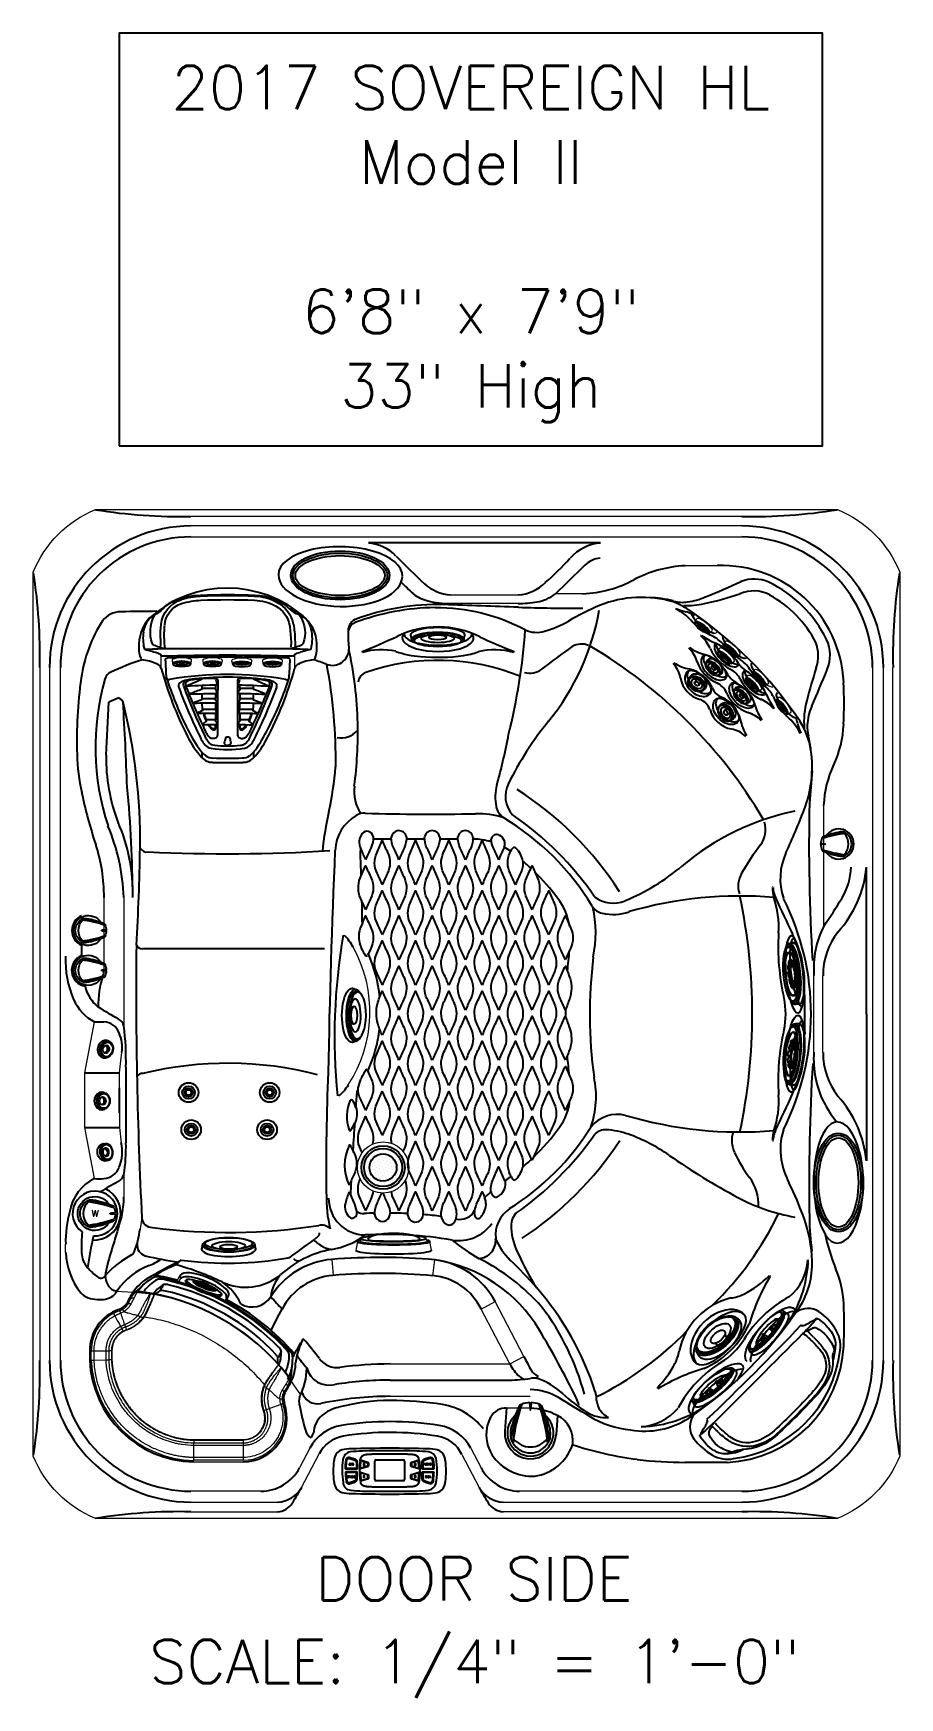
# Model space of a CAD drawing. Extents: x 832 to 911, y 781 to 934.
import ezdxf
from ezdxf.enums import TextEntityAlignment as Align

# ---------------------------------------------------------------- set-up
doc = ezdxf.new("R2010")
doc.units = 0
doc.header["$MEASUREMENT"] = 0
doc.layers.add('1', color=4, linetype='Continuous')
doc.layers.add('DIM', color=3, linetype='Continuous')
doc.styles.add('SIMPLEX', font='simplex')
doc.styles.get("Standard").update_dxf_attribs({"font": 'simplex.shx', "height": 20})

msp = doc.modelspace()

# ---------------------------------------------------------------- texts
at = {"layer": 'DIM', "style": 'SIMPLEX'}
for s, p in [('2017 SOVEREIGN HL', (871.92, 926.6)), ('Model II', (871.92, 919.75)), ('6\'8" x 7\'9"', (871.92, 906.03)), ('33" High', (871.92, 899.18)), ('DOOR SIDE', (872.19, 789.54)), ('SCALE: 1/4" = 1\'-0"', (872.27, 781.94))]:
    msp.add_text(s, height=4, dxfattribs=at).set_placement(p, align=Align.CENTER)

# ---------------------------------------------------------------- blocks, each defined once
blk = doc.blocks.new('2014BFB2')
at = {"layer": '1', "color": 4}
for p, q in [((-0.76, 0.92), (-0.81, 0.71)), ((0.81, 0.7), (0.76, 0.92))]:
    blk.add_line(p, q, dxfattribs=at)
for centre, major_axis, ratio, start_param, end_param in [((0, 0.67), (-0.811, 0.009), 0.83229, 5.951544, 9.787217), ((0, 0.63), (-0.368, -0.003), 0.772477, 3.384368, 6.027652)]:
    blk.add_ellipse(centre, major_axis=major_axis, ratio=ratio, start_param=start_param, end_param=end_param, dxfattribs=at)
blk.add_ellipse((0, 0.82), major_axis=(-0.771, 0.004), ratio=0.780678, dxfattribs=at)
at = {"layer": '1', "color": 3}
blk.add_ellipse((0, 0.83), major_axis=(-0.712, 0.004), ratio=0.781405, start_param=5.484796, end_param=10.248405, dxfattribs=at)
for centre, major_axis, ratio in [((0, 0.87), (-0.676, 0.004), 0.770534), ((0, 0.77), (-0.368, -0.003), 0.772477)]:
    blk.add_ellipse(centre, major_axis=major_axis, ratio=ratio, dxfattribs=at)
blk = doc.blocks.new('2014M1')
at = {"layer": '1', "color": 4, "linetype": 'Continuous', "lineweight": 15}
for p, q in [((-0.9, -0.24), (-0.86, -0.52)), ((-0.23, -0.44), (-0.23, -0.51)), ((0.23, -0.51), (0.23, -0.44)), ((0.86, -0.52), (0.9, -0.24))]:
    blk.add_line(p, q, dxfattribs=at)
at = {"layer": '1', "color": 3, "linetype": 'Continuous'}
for centre, radius, start, end in [((-0.37, -1.13), 0.665, 101.3021, 119.1849), ((0, -3.01), 2.58, 77.9081, 101.3021), ((0.44, -0.98), 0.5, 58.1847, 77.9081)]:
    blk.add_arc(centre, radius, start, end, dxfattribs=at)
at = {"layer": '1', "color": 4, "linetype": 'Continuous', "lineweight": 15}
for centre, major_axis, ratio, start_param, end_param in [((0, -0.24), (-0.901, 0), 0.269705, 3.055928, 6.36885), ((0, -0.52), (-0.859, -0.005), 0.272006, 2.75067, 6.690134)]:
    blk.add_ellipse(centre, major_axis=major_axis, ratio=ratio, start_param=start_param, end_param=end_param, dxfattribs=at)
at = {"layer": '1', "color": 3, "linetype": 'Continuous'}
for centre, major_axis, ratio, start_param, end_param in [((0, -0.54), (-0.826, 0), 0.255142, 2.85021, 6.573343), ((0, -0.51), (-0.548, 0.001), 0.27151, 6.136025, 9.578986)]:
    blk.add_ellipse(centre, major_axis=major_axis, ratio=ratio, start_param=start_param, end_param=end_param, dxfattribs=at)
blk.add_ellipse((0, -0.61), major_axis=(-0.793, -0.001), ratio=0.271001, dxfattribs=at)
at = {"layer": '1', "color": 4, "linetype": 'Continuous', "lineweight": 15}
blk.add_ellipse((0, -0.51), major_axis=(-0.23, 0), ratio=0.275384, dxfattribs=at)
blk = doc.blocks.new('2014MF')
at = {"layer": '1', "color": 4, "linetype": 'Continuous'}
for centre, radius, start, end in [((168.9, -168.92), 238.87, 133.7012, 136.2921), ((4.23, 3.41), 0.521, 104.4304, 135.4549), ((4.14, 3.78), 0.136, 60.725, 104.4304), ((-14.31, -13.86), 25.66, 39.9884, 43.8147), ((-20.17, -10.64), 28.76, 17.847, 27.387), ((-6.64, -6.64), 14.66, 10.577, 19.1989), ((-3.74, -4.13), 0.175, 158.3834, 213.6889), ((-3.33, -4.29), 0.62, 136.2921, 158.3834), ((19.25, 20.37), 33.77, 226.7454, 229.5876), ((4.55, -4.63), 3.3, 354.0615, 11.9289), ((14.59, 29.48), 38.85, 243.6524, 250.7703), ((-2.54, -5.14), 0.221, 242.6441, 339.7517), ((-151.8, 151.82), 223.96, 314.6485, 315.3439), ((6.87, -4.88), 0.957, 311.6785, 354.0615), ((6.69, 6.84), 14.87, 250.7703, 259.9145), ((4.87, -6.88), 0.959, 276.8374, 318.314), ((4.62, -4.8), 3.05, 259.9145, 276.8374)]:
    blk.add_arc(centre, radius, start, end, dxfattribs=at)
at = {"layer": '1', "color": 3, "linetype": 'Continuous'}
for centre, radius, start, end in [((23.55, -23.55), 31.71, 125.3205, 144.7027), ((5.16, 2.53), 0.213, 287.3892, 25.3544), ((21.35, -21.36), 28.36, 127.9437, 142.0382), ((12.28, -10.52), 14.17, 126.0076, 135.4342), ((5.59, -1.14), 2.73, 113.1438, 127.9437), ((4.68, 0), 1.26, 105.6532, 127.5013), ((4.41, 0.31), 0.779, 99.4279, 126.0076), ((4.32, 0.84), 0.241, 47.6898, 99.4279), ((4.42, 0.86), 0.357, 22.9046, 102.5898), ((4.09, 0.58), 0.587, 14.9455, 47.6898), ((4.81, 0.74), 0.691, 83.641, 115.8078), ((-47.16, -21.91), 56.55, 19.0912, 23.6049), ((-37.47, -18.65), 46.57, 18.5951, 24.9636), ((4.8, 1.05), 0.387, 24.5129, 76.8434), ((-40.48, -19.6), 50.16, 18.568, 24.5129), ((2.45, -0.84), 0.374, 135.5155, 164.256), ((2.17, -0.76), 0.0749, 164.256, 226.2969), ((-505.44, -512.5), 720.72, 44.82323, 45.2319), ((10.49, -12.3), 14.17, 134.4096, 143.8362), ((0.84, -2.45), 0.374, 105.5879, 134.3283), ((0.76, -2.16), 0.0749, 43.5469, 105.5879), ((513.88, 504.05), 720.72, 224.61193, 225.0206), ((-0.7, -4.81), 0.732, 151.1899, 186.873), ((1.2, -5.63), 2.8, 142.0382, 155.2336), ((-0.85, -4.42), 0.372, 159.8127, 197.2707), ((-0.88, -4.43), 0.345, 197.2707, 248.5994), ((0.27, -4.83), 1.57, 144.0887, 159.8127), ((-0.31, -4.4), 0.779, 143.8362, 170.4159), ((-0.84, -4.31), 0.241, 170.4159, 222.154), ((-0.59, -4.08), 0.587, 222.154, 254.8983), ((5.86, -4.34), 0.153, 223.7582, 262.9232), ((5.89, -4.15), 0.348, 262.9232, 295.0336), ((5.77, -3.88), 0.64, 294.4839, 323.6262), ((3.4, -4.19), 2.98, 3.469, 15.0628), ((5.95, -4), 0.421, 321.7044, 359.0877), ((5.16, -4.37), 1.61, 0.7003, 20.6541), ((6.07, -4.36), 0.703, 331.2301, 0.7003), ((6.18, -4.28), 1, 325.5092, 2.2448), ((4.98, -4.33), 2.2, 2.2448, 18.568), ((-1.04, -4.79), 0.404, 195.6537, 244.2806), ((18.93, 38.74), 48.29, 245.3481, 251.522), ((18.61, 37.3), 46.4, 245.0028, 251.3913), ((22.05, 47.11), 56.55, 246.239, 250.7527), ((3.87, -5.77), 0.64, 306.2176, 335.36), ((4.33, -5.87), 0.153, 6.9207, 46.0857), ((4.14, -5.89), 0.348, 334.8102, 6.9207), ((-2.06, 2.06), 11.39, 307.2243, 322.6723), ((-2.52, 2.52), 11.72, 309.0468, 320.789), ((12.58, -1.38), 8.48, 208.535, 211.3414), ((1.94, -11.57), 7.33, 58.2869, 61.5857), ((5.58, -4.09), 1.26, 320.789, 331.2301), ((4.19, -3.41), 2.98, 254.7811, 266.3748), ((4.33, -4.95), 2.23, 251.522, 267.8813), ((4.43, -4.83), 1.94, 251.0414, 267.6945), ((3.99, -5.96), 0.421, 270.7561, 308.1395), ((4.28, -6.2), 0.979, 267.8813, 304.3874), ((4.34, -5.98), 0.793, 270.9413, 310.8528)]:
    blk.add_arc(centre, radius, start, end, dxfattribs=at)
at = {"layer": '1', "color": 2, "linetype": 'Continuous'}
for centre, radius, start, end in [((36.48, -36.26), 48.87, 130.7637, 134.0646), ((32.92, -31.53), 42.21, 131.6463, 135.0499), ((-72.76, 210.14), 223.16, 289.8728, 290.2389), ((17.79, -30.06), 32.79, 113.3826, 115.297), ((4.5, 0.62), 0.152, 64.3436, 115.4824), ((4.82, -0.06), 0.0984, 56.1669, 113.3826), ((-4.98, -4.49), 8.18, 24.0861, 27.9617), ((7.79, 3.96), 7.21, 224.0784, 227.2647), ((-260.41, 262.33), 372.49, 314.9638, 315.154), ((4.05, -1.08), 1.19, 192.5326, 212.0678), ((133.18, -130.63), 182.71, 134.8326, 135.2131), ((0.38, -3.47), 4.57, 41.8816, 46.1558), ((54.59, -53.91), 72.5, 132.9284, 134.6307), ((-5.04, -10.07), 13.07, 43.3149, 45.7348), ((23.28, -39.81), 43.04, 114.9402, 115.9221), ((2.11, -3.74), 3.54, 32.3499, 42.874), ((5.16, -0.85), 0.0613, 20.4819, 114.9402), ((36.17, -36.57), 48.87, 135.7793, 139.0801), ((31.45, -33), 42.21, 134.794, 138.1975), ((-261.61, 261.13), 372.49, 314.6898, 314.88), ((4.51, 4.98), 8.18, 241.8822, 245.7577), ((-3.97, -7.77), 7.21, 42.5791, 45.7654), ((1.08, -4.05), 1.19, 57.776, 77.3112), ((10.17, 5.15), 9.73, 223.9252, 227.3653), ((4.17, -2.01), 0.59, 180.5605, 210.7325), ((-119.12, -125.23), 173.89, 44.8042, 45.0326), ((-2845.77, 2845.73), 4029.29, 315.01633, 315.03245), ((4.73, -2.72), 0.471, 176.6411, 211.9796), ((39.74, -38.24), 49.97, 133.0944, 135.0996), ((10.73, 2.92), 8.55, 222.6337, 227.4053), ((90.57, -88.63), 120.96, 134.7275, 135.1162), ((-59.54, 63.82), 93.44, 313.7276, 314.5459), ((8.03, -9.86), 8.53, 106.887, 110.1284), ((1.08, -4.26), 4.65, 19.827, 27.49), ((1.71, -4.07), 4.06, 18.798, 29.1155), ((5.04, -3.15), 0.632, 37.0142, 47.6915), ((9.92, -35.45), 32.97, 96.9385, 97.6403), ((5.56, -1.73), 0.0395, 336.2581, 106.887), ((5.95, -2.78), 0.0593, 3.0399, 96.9385), ((-0.62, -4.5), 0.152, 154.3615, 205.5002), ((-209.93, 73.34), 223.16, 339.605, 339.9711), ((30.02, -17.87), 32.79, 154.5468, 156.4612), ((3.48, -0.38), 4.57, 223.688, 227.9622), ((10.09, 5.02), 13.07, 224.1091, 226.5289), ((39.76, -23.38), 43.04, 153.9218, 154.9036), ((53.76, -54.73), 72.5, 135.2132, 136.9154), ((130.27, -133.53), 182.71, 134.6307, 135.0113), ((-5.17, -10.15), 9.73, 42.4785, 45.9186), ((38.14, -39.84), 49.97, 134.7442, 136.7494), ((-2837.96, 2853.52), 4029.29, 314.81138, 314.8275), ((2.01, -4.17), 0.59, 59.1113, 89.2833), ((125.56, 118.78), 173.89, 224.8113, 225.0396), ((2.72, -4.73), 0.471, 57.8642, 93.2027), ((-2.94, -10.71), 8.55, 42.4385, 47.2101), ((5.63, -3.33), 0.691, 184.0376, 213.2552), ((7.37, -1.49), 3.06, 223.5824, 231.5861), ((6.22, -2.64), 1.43, 222.0175, 233.5502), ((5.42, -3.72), 0.0863, 233.5502, 287.2875), ((5.37, -3.56), 0.255, 287.2875, 336.3091), ((5.49, -3.81), 0.0766, 248.312, 292.7334), ((5.41, -3.6), 0.308, 290.8359, 342.8441), ((4.5, -3.46), 1.13, 353.6099, 14.6158), ((5.41, -3.57), 0.217, 336.3091, 357.4172), ((0.71, -4.37), 5.09, 11.9564, 14.1917), ((4.54, -3.54), 1.18, 352.9053, 11.0239), ((0.05, -4.81), 0.0984, 156.4612, 213.6769), ((0.84, -5.16), 0.0613, 154.9036, 249.3619), ((3.74, -2.11), 3.54, 226.9698, 237.4939), ((9.84, -8.05), 8.53, 159.7154, 162.9569), ((1.73, -5.56), 0.0395, 162.9569, 293.5857), ((4.07, -1.71), 4.06, 240.7283, 251.0458), ((4.26, -1.09), 4.65, 242.4185, 250.0168), ((3.14, -5.04), 0.632, 222.1523, 232.8296), ((88.39, -90.81), 120.96, 134.7276, 135.1164), ((35.43, -10.01), 32.97, 172.2035, 172.9053), ((2.77, -5.95), 0.0593, 172.9053, 266.804), ((-63.65, 59.72), 93.44, 315.2979, 316.1162), ((4.37, -0.71), 5.09, 255.7474, 257.9827), ((3.45, -4.51), 1.13, 255.2281, 276.2339), ((3.54, -4.53), 1.18, 258.9152, 277.0338), ((3.32, -5.63), 0.691, 56.5886, 85.8063), ((3.56, -5.41), 0.217, 272.4266, 293.5347), ((2.63, -6.22), 1.43, 36.2936, 47.8263), ((1.49, -7.36), 3.06, 38.353, 46.3567), ((3.55, -5.38), 0.255, 293.5347, 342.5563), ((3.59, -5.41), 0.308, 287.095, 339.1032), ((3.71, -5.43), 0.0863, 342.5563, 36.2936), ((3.81, -5.49), 0.0766, 337.2057, 21.6271)]:
    blk.add_arc(centre, radius, start, end, dxfattribs=at)
at = {"layer": '1', "color": 3, "linetype": 'Continuous'}
for centre, major_axis, ratio, start_param, end_param in [((5.28, -5.28), (-0.149, -0.157), 0.55883, 3.141593, 6.283185), ((5.56, -5.57), (0.228, 0.231), 0.666259, 2.803821, 6.590895)]:
    blk.add_ellipse(centre, major_axis=major_axis, ratio=ratio, start_param=start_param, end_param=end_param, dxfattribs=at)
blk = doc.blocks.new('2014P')
at = {"layer": '1', "color": 4, "linetype": 'Continuous'}
for centre, radius, start, end in [((2.6, 0.81), 6.76, 113.7108, 134.311), ((1.06, 4.03), 3.19, 84.9302, 111.6135), ((2.83, 1.22), 6.23, 92.5144, 105.3655), ((2.6, 5.43), 2.02, 69.0282, 91.0646), ((2.38, 4.9), 2.59, 52.1126, 68.7639), ((1.2, 3.38), 4.51, 33.2247, 52.1126), ((36.33, -36.33), 56.93, 132.4853, 137.5248), ((5.75, 4.09), 1.46, 151.8247, 167.7875), ((25.56, -6.52), 23.93, 149.1399, 151.8247), ((3.66, 4.99), 1.57, 30.4778, 33.2247), ((4.99, 5.77), 0.0338, 338.714, 30.4778), ((151.7, -151.7), 214.54, 133.3644, 136.6356), ((4.37, 4.39), 0.0521, 164.0369, 210.1576), ((4.98, 4.74), 0.75, 210.1576, 218.5816), ((-2.23, -1.26), 4.81, 135.4815, 178.7997), ((-3.88, -2.65), 3.56, 152.1796, 178.5033), ((-5.4, -2.61), 2.04, 178.5284, 212.5705), ((-3.61, -1.47), 4.17, 212.5705, 238.3256), ((-11.3, 5.68), 12.05, 297.4064, 301.9082), ((-3.56, -6.93), 2.75, 110.129, 120.0584), ((-4.32, -4.91), 0.592, 96.9709, 108.2792), ((-4.38, -4.38), 0.0526, 61.967, 96.9709), ((-4.85, -5.15), 0.953, 52.33, 58.9636), ((-5.77, -4.98), 0.0457, 238.3256, 289.8183)]:
    blk.add_arc(centre, radius, start, end, dxfattribs=at)
at = {"layer": '1', "color": 3, "linetype": 'Continuous'}
for centre, radius, start, end in [((2.32, 0.79), 6.51, 116.4426, 132.5316), ((0.63, 4.19), 2.71, 51.1658, 116.4426), ((1.44, 8.61), 1.4, 265.9359, 288.6402), ((2.9, 4.29), 3.16, 105.432, 108.6402), ((2.12, 7.09), 0.256, 73.6359, 103.4076), ((3.31, 10.93), 3.76, 252.6436, 254.3033), ((6.68, -0.75), 9.17, 116.6777, 118.5706), ((1.17, 4.14), 3.35, 27.3166, 70.4429), ((-5.49, -3.42), 12.48, 45.2457, 51.1658), ((36.91, -36.91), 57.67, 132.5316, 137.4682), ((25.9, 28.24), 32.11, 225.2457, 226.6105), ((2.63, 5.46), 1.41, 315.0323, 333.4631), ((-16.14, 14.83), 22.38, 333.4631, 334.9369), ((3.75, 5.53), 0.429, 334.9369, 20.2035), ((-2.07, -1.16), 4.78, 137.4682, 162.8817), ((-3.77, -0.63), 2.99, 162.8817, 213.1781), ((-8.74, -1.18), 1.7, 332.1001, 0.6795), ((0.99, -6.81), 9.45, 150.7844, 153.2858), ((-7.01, -2.1), 0.254, 152.1001, 202.2906), ((-4.42, -1.55), 2.9, 192.854, 244.17), ((0.83, 2.6), 8.62, 214.4038, 224.084), ((-5.54, -3.71), 0.466, 252.7465, 290.3957), ((-15.48, 18), 24.34, 294.497, 295.9253), ((-2.56, -1.14), 3.59, 218.9035, 229.8014), ((-5.4, -2.74), 1.28, 295.9253, 315.689)]:
    blk.add_arc(centre, radius, start, end, dxfattribs=at)
at = {"layer": '1', "color": 2, "linetype": 'Continuous'}
for centre, radius, start, end in [((2.37, 0.91), 6.06, 116.6364, 133.665), ((0.68, 4.38), 2.21, 47.9452, 117.7904), ((32.64, -32.64), 51.25, 132.2421, 137.758), ((-4.79, -2.25), 10.8, 42.9754, 49.9373), ((0.6, 2.48), 3.64, 34.1216, 46.4183), ((110.53, -110.01), 156.64, 132.3511, 133.0418), ((400127.58, -400130.75), 565868.69, 134.9991937, 135.0003536), ((-1.99, -1.26), 4.52, 137.1289, 162.7112), ((-3.9, -0.67), 2.51, 162.6823, 214.9215), ((192.32, 165.3), 259.51, 220.1739, 220.5013), ((121.63, -121.21), 172.41, 137.005, 137.6317), ((-3.31, -1.79), 2.23, 220.5013, 233.5479)]:
    blk.add_arc(centre, radius, start, end, dxfattribs=at)
blk = doc.blocks.new('2014DV')
at = {"layer": '1', "color": 4, "linetype": 'Continuous'}
for p, q in [((-0.81, 2.63), (-0.83, 2.63)), ((0.81, 2.63), (0.83, 2.63))]:
    blk.add_line(p, q, dxfattribs=at)
for centre, radius, start, end in [((0, 0), 2.12, 132.4792, 47.0681), ((13.84, -4.09), 16.27, 157.3677, 163.014), ((0.32, 1.55), 1.63, 140.1433, 157.3677), ((-0.87, 2.54), 0.0857, 112.4868, 136.57), ((-2.48, 6.43), 4.13, 292.4868, 293.5777), ((0.09, 0.19), 2.61, 93.4013, 109.9959), ((0, 2.82), 0.0684, 198.3657, 341.6343), ((-0.09, 0.19), 2.61, 70.0037, 86.6001), ((0.16, 0.89), 1.88, 66.6313, 69.2027), ((0.87, 2.55), 0.0736, 39.2103, 62.7798), ((-0.32, 1.55), 1.63, 22.6323, 39.8567), ((-13.84, -4.09), 16.27, 16.986, 22.6323), ((0.7, -0.07), 2.54, 163.014, 192.8482), ((-0.7, -0.07), 2.54, 347.1518, 16.986), ((-0.27, 0.04), 1.65, 203.9862, 215.0096), ((0, 0.05), 1.88, 211.5215, 328.4785), ((0.26, 0.04), 1.65, 324.9904, 336.0138)]:
    blk.add_arc(centre, radius, start, end, dxfattribs=at)
at = {"layer": '1', "color": 3, "linetype": 'Continuous'}
for centre, radius, start, end in [((14.92, -2.72), 16.64, 161.2038, 173.7724), ((15.56, -2.87), 17.27, 161.3577, 173.5439), ((15.77, -3.5), 17.8, 161.356, 166.7532), ((2.63, 0.94), 3.92, 154.9337, 161.356), ((-18.17, 1.52), 18.16, 2.2649, 4.048), ((0.36, 2.24), 0.394, 180.7592, 192.1536), ((0, 2.16), 0.0256, 192.1536, 347.8464), ((19, 1.47), 18.98, 175.9877, 177.717), ((-0.35, 2.24), 0.38, 347.8464, 358.5818), ((-15.55, -2.87), 17.25, 6.4511, 18.6473), ((-14.92, -2.72), 16.64, 6.2276, 18.7962), ((-2.63, 0.94), 3.92, 18.644, 25.0663), ((-15.78, -3.5), 17.8, 13.2468, 18.644), ((10.63, -2.29), 12.52, 166.7532, 172.4083), ((-10.64, -2.29), 12.52, 7.5917, 13.2468), ((0, 0.71), 1.99, 218.9581, 321.3523)]:
    blk.add_arc(centre, radius, start, end, dxfattribs=at)
blk = doc.blocks.new('*X2')
at = {"color": 0}
for p, q in [((199.4, 336.23), (199.4, 336.23)), ((199.54, 335.83), (199.54, 335.83)), ((199.67, 336.49), (199.67, 336.49)), ((199.8, 336.1), (199.8, 336.1)), ((199.93, 335.7), (199.93, 335.7)), ((200.07, 336.36), (200.07, 336.36)), ((200.2, 335.96), (200.2, 335.96)), ((200.33, 336.63), (200.33, 336.63)), ((200.46, 336.23), (200.46, 336.23)), ((200.6, 336.89), (200.6, 336.89)), ((200.6, 335.83), (200.6, 335.83)), ((200.73, 336.49), (200.73, 336.49)), ((200.86, 336.1), (200.86, 336.1)), ((201, 336.76), (201, 336.76)), ((201, 335.7), (201, 335.7)), ((201.13, 336.36), (201.13, 336.36)), ((201.26, 335.96), (201.26, 335.96)), ((201.39, 336.63), (201.39, 336.63)), ((201.53, 336.23), (201.53, 336.23)), ((201.66, 335.83), (201.66, 335.83)), ((201.79, 336.49), (201.79, 336.49)), ((201.92, 336.1), (201.92, 336.1)), ((202.06, 335.7), (202.06, 335.7)), ((202.19, 336.36), (202.19, 336.36)), ((202.32, 335.96), (202.32, 335.96)), ((202.59, 336.23), (202.59, 336.23)), ((202.72, 335.83), (202.72, 335.83)), ((199.01, 335.3), (199.01, 335.3)), ((199.01, 334.24), (199.01, 334.24)), ((199.14, 334.9), (199.14, 334.9)), ((199.27, 335.57), (199.27, 335.57)), ((199.27, 334.51), (199.27, 334.51)), ((199.4, 335.17), (199.4, 335.17)), ((199.4, 334.11), (199.4, 334.11)), ((199.54, 334.77), (199.54, 334.77)), ((199.67, 335.43), (199.67, 335.43)), ((199.67, 334.37), (199.67, 334.37)), ((199.8, 335.04), (199.8, 335.04)), ((199.8, 333.98), (199.8, 333.98)), ((199.93, 334.64), (199.93, 334.64)), ((200.07, 335.3), (200.07, 335.3)), ((200.07, 334.24), (200.07, 334.24)), ((200.2, 334.9), (200.2, 334.9)), ((200.33, 335.57), (200.33, 335.57)), ((200.33, 334.51), (200.33, 334.51)), ((200.46, 335.17), (200.46, 335.17)), ((200.46, 334.11), (200.46, 334.11)), ((200.6, 334.77), (200.6, 334.77)), ((200.73, 335.43), (200.73, 335.43)), ((200.73, 334.37), (200.73, 334.37)), ((200.86, 335.04), (200.86, 335.04)), ((200.86, 333.98), (200.86, 333.98)), ((201, 334.64), (201, 334.64)), ((201.13, 335.3), (201.13, 335.3)), ((201.13, 334.24), (201.13, 334.24)), ((201.26, 334.9), (201.26, 334.9)), ((201.39, 335.57), (201.39, 335.57)), ((201.39, 334.51), (201.39, 334.51)), ((201.53, 335.17), (201.53, 335.17)), ((201.53, 334.11), (201.53, 334.11)), ((201.66, 334.77), (201.66, 334.77)), ((201.79, 335.43), (201.79, 335.43)), ((201.79, 334.37), (201.79, 334.37)), ((201.92, 335.04), (201.92, 335.04)), ((201.92, 333.98), (201.92, 333.98)), ((202.06, 334.64), (202.06, 334.64)), ((202.19, 335.3), (202.19, 335.3)), ((202.19, 334.24), (202.19, 334.24)), ((202.32, 334.9), (202.32, 334.9)), ((202.45, 335.57), (202.45, 335.57)), ((202.45, 334.51), (202.45, 334.51)), ((202.59, 335.17), (202.59, 335.17)), ((202.59, 334.11), (202.59, 334.11)), ((202.72, 334.77), (202.72, 334.77)), ((202.85, 335.43), (202.85, 335.43)), ((202.85, 334.37), (202.85, 334.37)), ((202.98, 335.04), (202.98, 335.04)), ((199.54, 333.71), (199.54, 333.71)), ((199.67, 333.31), (199.67, 333.31)), ((199.93, 333.58), (199.93, 333.58)), ((200.07, 333.18), (200.07, 333.18)), ((200.2, 333.84), (200.2, 333.84)), ((200.33, 333.45), (200.33, 333.45)), ((200.46, 333.05), (200.46, 333.05)), ((200.6, 333.71), (200.6, 333.71)), ((200.73, 333.31), (200.73, 333.31)), ((200.86, 332.91), (200.86, 332.91)), ((201, 333.58), (201, 333.58)), ((201.13, 333.18), (201.13, 333.18)), ((201.26, 333.84), (201.26, 333.84)), ((201.39, 333.45), (201.39, 333.45)), ((201.53, 333.05), (201.53, 333.05)), ((201.66, 333.71), (201.66, 333.71)), ((201.79, 333.31), (201.79, 333.31)), ((202.06, 333.58), (202.06, 333.58)), ((202.32, 333.84), (202.32, 333.84)), ((202.45, 333.45), (202.45, 333.45))]:
    blk.add_line(p, q, dxfattribs=at)
blk = doc.blocks.new('DRAIN')
at = {"layer": '1', "color": 2}
for radius in [1.75, 1.25]:
    blk.add_circle((0, 0), radius, dxfattribs=at)
at = {"layer": '1', "color": 3, "xscale": 0.8339416050646733, "yscale": 0.8339416050646733, "zscale": 0.8339416050646733}
blk.add_blockref('*X2', (-167.6, -279.29), dxfattribs=at)
blk = doc.blocks.new('2014L2')
at = {"layer": '1', "color": 4, "linetype": 'Continuous', "lineweight": 15}
for p, q in [((-3.44, 1.13), (-3.59, 0.32)), ((3.36, 0.32), (3.21, 1.13))]:
    blk.add_line(p, q, dxfattribs=at)
at = {"layer": '1', "color": 3, "linetype": 'Continuous', "lineweight": 15}
for p, q in [((-3.08, 1.39), (-3.2, 1.15)), ((3, 1.15), (2.84, 1.4))]:
    blk.add_line(p, q, dxfattribs=at)
at = {"layer": '1', "color": 3, "linetype": 'Continuous'}
for centre, major_axis, ratio, start_param, end_param in [((-0.12, 1.4), (-2.96, -0.01), 0.096023, 5.474081, 10.237444), ((-0.1, 1.15), (-3.1, 0), 0.087249, 6.191747, 9.53276), ((-0.11, 1.31), (-2.4, 0), 0.060609, 0, 3.117594)]:
    blk.add_ellipse(centre, major_axis=major_axis, ratio=ratio, start_param=start_param, end_param=end_param, dxfattribs=at)
at = {"layer": '1', "color": 2, "linetype": 'Continuous'}
blk.add_ellipse((-0.11, 1.31), major_axis=(-2.4, 0), ratio=0.230702, start_param=3.141593, end_param=6.283185, dxfattribs=at)
at = {"layer": '1', "color": 4, "linetype": 'Continuous'}
for centre, major_axis, ratio, start_param, end_param in [((-0.11, 1.13), (-3.33, 0), 0.091781, 5.867673, 9.84029), ((-0.11, 0.32), (-3.47, 0), 0.095239, 6.249456, 9.458508)]:
    blk.add_ellipse(centre, major_axis=major_axis, ratio=ratio, start_param=start_param, end_param=end_param, dxfattribs=at)
blk = doc.blocks.new('2014AV')
at = {"layer": '1', "color": 4, "linetype": 'Continuous'}
for p, q in [((-1.58, 0.53), (-1.58, 0.5)), ((0.59, 1), (0.59, 0.98)), ((-1.58, -0.53), (-1.58, -0.5)), ((0.59, -1), (0.59, -0.98))]:
    blk.add_line(p, q, dxfattribs=at)
for centre, radius, start, end in [((-0.29, 0), 1.39, 159.0842, 178.2857), ((-1.09, 0.33), 0.53, 153.9073, 159.3255), ((-1.34, 0.39), 0.29, 113.0683, 141.3707), ((1.39, -6.28), 7.5, 99.8076, 112.3308), ((-0.03, 0), 1.38, 213.7428, 146.1868), ((0.25, 0.37), 0.749, 74.9364, 99.8197), ((-0.06, 0.07), 1.14, 55.2054, 64.0447), ((0, 0), 1.16, 301.8524, 58.1476), ((-0.29, 0), 1.39, 181.7148, 200.9164), ((-1.09, -0.33), 0.53, 200.6745, 206.0927), ((-1.34, -0.39), 0.29, 218.6293, 246.9317), ((1.39, 6.28), 7.5, 247.6692, 260.1924), ((0.25, -0.37), 0.749, 260.1803, 285.0636), ((-0.06, -0.07), 1.14, 295.9553, 304.7946)]:
    blk.add_arc(centre, radius, start, end, dxfattribs=at)
at = {"layer": '1', "color": 2, "linetype": 'Continuous'}
for centre, radius, start, end in [((15.93, 321.24), 321.68, 266.8634, 266.934), ((-1.72, 0), 0.0554, 311.3619, 48.6386), ((-1.28, 0), 0.0163, 273.066, 86.934), ((16.14, -325.18), 325.63, 93.066, 93.1358)]:
    blk.add_arc(centre, radius, start, end, dxfattribs=at)
at = {"layer": '1', "color": 3, "linetype": 'Continuous'}
for centre, radius, start, end in [((1.86, -9.91), 10.98, 96.6541, 108.31), ((1.99, -10.4), 11.47, 96.9096, 108.1923), ((1.81, -8.25), 9.44, 98.3836, 110.9675), ((-0.55, 0), 1.42, 316.9149, 43.0851), ((1.99, 10.4), 11.47, 251.8075, 263.0906), ((1.86, 9.91), 10.98, 251.69, 263.3459), ((1.81, 8.25), 9.44, 249.0325, 261.6164)]:
    blk.add_arc(centre, radius, start, end, dxfattribs=at)
blk = doc.blocks.new('2014WFV')
at = {"layer": '1', "color": 4, "linetype": 'Continuous'}
for p, q in [((-1.76, 0.6), (-1.76, 0.57)), ((-1.76, -0.6), (-1.76, -0.57))]:
    blk.add_line(p, q, dxfattribs=at)
at = {"layer": '1', "color": 2, "linetype": 'Continuous'}
for p, q in [((0.7, 1.14), (0.7, 1.12)), ((0.7, -1.14), (0.7, -1.12))]:
    blk.add_line(p, q, dxfattribs=at)
at = {"layer": '1', "color": 4, "linetype": 'Continuous'}
for centre, radius, start, end in [((0, 0), 1.56, 213.7428, 146.1868), ((-0.3, 0), 1.58, 159.0842, 178.2857), ((-1.92, 0), 0.063, 311.3619, 48.6386), ((-1.21, 0.38), 0.603, 153.9073, 159.3255), ((-1.5, 0.44), 0.33, 113.0683, 141.3707), ((-0.3, 0), 1.58, 181.7148, 200.9164), ((-1.21, -0.38), 0.603, 200.6745, 206.0927), ((-1.5, -0.44), 0.33, 218.6293, 246.9317)]:
    blk.add_arc(centre, radius, start, end, dxfattribs=at)
at = {"layer": '1', "color": 3, "linetype": 'Continuous'}
for centre, radius, start, end in [((18.14, 365.26), 365.77, 266.8634, 266.934), ((2.15, -11.26), 12.49, 96.6541, 108.31), ((2.3, -11.83), 13.04, 96.9096, 108.1923), ((2.09, -9.38), 10.74, 98.3836, 110.9675), ((-1.43, 0), 0.0185, 273.066, 86.934), ((-0.6, 0), 1.62, 316.9149, 43.0851), ((18.38, -369.75), 370.26, 93.066, 93.1358), ((2.3, 11.83), 13.04, 251.8075, 263.0906), ((2.15, 11.26), 12.49, 251.69, 263.3459), ((2.09, 9.38), 10.74, 249.0325, 261.6164)]:
    blk.add_arc(centre, radius, start, end, dxfattribs=at)
at = {"layer": '1', "color": 2, "linetype": 'Continuous'}
for centre, radius, start, end in [((1.62, -7.14), 8.53, 99.8076, 112.3308), ((0.31, 0.42), 0.851, 74.9364, 99.8197), ((-0.04, 0.08), 1.29, 55.2054, 64.0447), ((0.03, 0), 1.32, 301.8524, 58.1476), ((1.62, 7.14), 8.53, 247.6692, 260.1924), ((0.31, -0.42), 0.851, 260.1803, 285.0636), ((-0.04, -0.08), 1.29, 295.9553, 304.7946)]:
    blk.add_arc(centre, radius, start, end, dxfattribs=at)
at = {"layer": '1', "color": 3}
blk.add_text('W', height=0.625, dxfattribs=at).set_placement((-0.36, -0.31))
blk = doc.blocks.new('2014SPK')
at = {"layer": '1', "color": 4, "linetype": 'Continuous'}
blk.add_ellipse((0, 0), major_axis=(0, 4.34), ratio=0.474388, dxfattribs=at)
at = {"layer": '1', "color": 2, "linetype": 'Continuous'}
blk.add_ellipse((0, 0), major_axis=(0, 4.11), ratio=0.446028, dxfattribs=at)
blk = doc.blocks.new('2014JS2')
at = {"layer": '1', "color": 4, "linetype": 'Continuous', "lineweight": 15}
for p, q in [((-2.33, 1.3), (-2.42, 0.93)), ((2.57, 0.93), (2.48, 1.3))]:
    blk.add_line(p, q, dxfattribs=at)
at = {"layer": '1', "color": 4, "linetype": 'Continuous'}
for centre, radius, start, end in [((-1.34, 0.65), 0.73, 8.2146, 30.4572), ((1.62, 0.6), 0.871, 151.5284, 170.3889)]:
    blk.add_arc(centre, radius, start, end, dxfattribs=at)
for centre, major_axis, ratio, start_param, end_param in [((0.08, 1.24), (-2.4, 0), 0.35119, 5.678823, 9.981284), ((0.08, 0.93), (-2.49, 0), 0.375367, 6.108581, 9.599382)]:
    blk.add_ellipse(centre, major_axis=major_axis, ratio=ratio, start_param=start_param, end_param=end_param, dxfattribs=at)
at = {"layer": '1', "color": 3, "linetype": 'Continuous'}
for centre, major_axis, ratio in [((0.07, 1.42), (-2.16, -0.02), 0.363798), ((0.08, 1.21), (-1.51, 0.01), 0.339788)]:
    blk.add_ellipse(centre, major_axis=major_axis, ratio=ratio, dxfattribs=at)
blk.add_ellipse((0.08, 1.27), major_axis=(-2.22, -0.01), ratio=0.35191, start_param=6.032094, end_param=9.675053, dxfattribs=at)
at = {"layer": '1', "color": 4, "linetype": 'Continuous'}
blk.add_ellipse((0.08, 1.11), major_axis=(-0.812, -0.002), ratio=0.373446, dxfattribs=at)
blk = doc.blocks.new('2014DJ4')
at = {"layer": '1', "color": 4, "linetype": 'Continuous'}
for p, q in [((-2.41, 1.06), (-2.5, 0.68)), ((2.5, 0.68), (2.41, 1.06))]:
    blk.add_line(p, q, dxfattribs=at)
at = {"layer": '1', "color": 3, "linetype": 'Continuous', "lineweight": 15}
for p, q in [((-2.14, 1.25), (-2.21, 1.11)), ((2.22, 1.09), (2.14, 1.25))]:
    blk.add_line(p, q, dxfattribs=at)
at = {"layer": '1', "color": 4, "linetype": 'Continuous'}
for centre, radius, start, end in [((-1.01, 0.49), 0.397, 21.9, 51.6356), ((1.02, 0.47), 0.416, 129.0073, 157.3358)]:
    blk.add_arc(centre, radius, start, end, dxfattribs=at)
for centre, major_axis, ratio in [((0, 1.06), (-2.41, 0), 0.275784), ((0, 0.89), (-0.812, 0), 0.276352)]:
    blk.add_ellipse(centre, major_axis=major_axis, ratio=ratio, dxfattribs=at)
at = {"layer": '1', "color": 3, "linetype": 'Continuous'}
for centre, major_axis, ratio in [((0, 1.19), (-2.16, 0), 0.260629), ((0, 0.99), (1.51, 0), 0.258819)]:
    blk.add_ellipse(centre, major_axis=major_axis, ratio=ratio, dxfattribs=at)
at = {"layer": '1', "color": 4, "linetype": 'Continuous'}
blk.add_ellipse((0, 0.68), major_axis=(-2.5, 0), ratio=0.274041, start_param=6.159415, end_param=9.548548, dxfattribs=at)
at = {"layer": '1', "color": 3, "linetype": 'Continuous'}
blk.add_ellipse((0, 1.04), major_axis=(-2.23, 0), ratio=0.252987, start_param=6.154394, end_param=9.560892, dxfattribs=at)
blk = doc.blocks.new('2014M2')
at = {"layer": '1', "color": 4, "linetype": 'Continuous'}
for p, q in [((-0.89, -0.69), (-0.85, -0.94)), ((-0.23, -0.61), (-0.23, -0.84)), ((0.23, -0.84), (0.23, -0.61)), ((0.85, -0.92), (0.9, -0.69))]:
    blk.add_line(p, q, dxfattribs=at)
for centre, major_axis, ratio, start_param, end_param in [((0, -0.68), (-0.895, -0.027), 0.760284, 3.086273, 6.256497), ((0, -0.68), (-0.895, -0.027), 0.760284, 6.522055, 6.545884), ((0, -0.61), (-0.233, 0), 0.71492, 5.29752, 6.300832), ((0, -0.61), (-0.233, 0), 0.71492, 3.123946, 4.129945), ((0, -0.68), (-0.895, -0.027), 0.760284, 2.803741, 2.836302)]:
    blk.add_ellipse(centre, major_axis=major_axis, ratio=ratio, start_param=start_param, end_param=end_param, dxfattribs=at)
for centre, major_axis, ratio in [((0, -0.86), (-0.856, 0), 0.72989), ((0, -0.84), (-0.23, 0), 0.713433)]:
    blk.add_ellipse(centre, major_axis=major_axis, ratio=ratio, dxfattribs=at)
at = {"layer": '1', "color": 3, "linetype": 'Continuous'}
for centre, major_axis, ratio in [((0, -0.87), (-0.816, 0), 0.715587), ((0, -0.9), (-0.793, 0), 0.691217), ((0, -0.85), (-0.547, 0), 0.706094)]:
    blk.add_ellipse(centre, major_axis=major_axis, ratio=ratio, dxfattribs=at)
blk = doc.blocks.new('2014S124')
at = {"layer": '1', "color": 4, "linetype": 'Continuous'}
for p, q in [((-2.9, -1.15), (-2.87, -0.8)), ((2.73, -0.8), (2.76, -1.15))]:
    blk.add_line(p, q, dxfattribs=at)
for centre, radius, start, end in [((-1.42, -0.77), 0.0473, 99.1583, 182.8254), ((-1.4, -0.77), 0.0613, 182.8254, 251.7181), ((-1.36, -1.1), 0.381, 85.9054, 99.1583), ((-1.18, 0.23), 1.08, 257.2105, 266.5392), ((-1.09, -0.97), 0.419, 102.3062, 126.1753), ((-1.33, -0.64), 0.0133, 139.6388, 230.9315), ((-1.25, -0.53), 0.15, 231.9562, 254.1667), ((-1.76, -6.59), 5.88, 81.237, 85.9054), ((-1.33, -0.91), 0.0126, 97.5091, 238.9379), ((-0.99, -3.48), 2.6, 87.2798, 97.5091), ((-1.03, -0.41), 0.592, 238.9379, 260.386), ((-0.71, 1.36), 2.12, 254.1667, 266.2149), ((-0.99, 2.54), 3.4, 265.6677, 272.2875), ((-1.13, -0.96), 0.408, 78.0489, 97.9245), ((-1.05, -0.54), 0.464, 260.386, 276.1181), ((-1.46, -2.58), 2.06, 67.4984, 78.2772), ((-1.6, 4.62), 5.65, 276.1181, 279.2744), ((-0.91, -1.04), 0.0135, 106.9327, 266.1158), ((-0.89, -0.52), 0.0301, 99.1779, 221.307), ((-0.39, 0.31), 0.992, 238.0255, 256.8974), ((-0.46, -2.51), 1.55, 97.6262, 106.9327), ((-0.39, 1.31), 2.42, 257.5307, 264.7273), ((1.1, -12.87), 12.54, 97.9688, 99.1779), ((-0.89, -1.42), 0.547, 69.4938, 87.2798), ((-0.87, -0.86), 0.0917, 48.933, 85.6576), ((-0.83, -0.39), 0.361, 266.2149, 280.8655), ((-0.85, -0.79), 0.0663, 265.9235, 311.887), ((-0.83, -0.82), 0.0316, 311.887, 48.933), ((-0.8, -0.51), 0.242, 280.8655, 305.5063), ((-0.3, -0.28), 0.741, 237.7862, 241.1041), ((-0.7, -0.9), 0.0617, 279.2744, 307.8782), ((-0.68, -0.7), 0.0224, 339.9162, 58.101), ((-0.57, -1.69), 0.723, 86.8252, 97.6262), ((-0.67, -0.94), 0.00905, 307.8782, 43.5431), ((-0.63, -0.84), 0.391, 70.5026, 91.5894), ((-0.53, -0.1), 0.566, 260.7123, 287.3942), ((-0.59, -0.55), 0.552, 267.8985, 282.199), ((-0.59, -1.94), 0.974, 75.693, 86.8252), ((-0.7, -0.89), 0.462, 39.1214, 64.4362), ((-0.56, -0.7), 0.394, 282.7915, 304.9332), ((-0.36, -0.61), 0.0287, 274.4906, 41.8817), ((-0.35, -1.02), 0.0189, 320.3181, 73.0993), ((-0.29, -0.48), 0.0376, 128.332, 191.5556), ((-0.09, -0.44), 0.236, 191.5556, 220.0563), ((-0.14, -1.22), 0.231, 119.9275, 142.4102), ((-0.29, -1.09), 0.028, 160.74, 281.4572), ((-0.23, -0.55), 0.134, 93.7713, 128.332), ((-0.07, 0.67), 1.8, 263.0665, 277.1772), ((-0.17, -0.48), 0.155, 227.5461, 265.0227), ((-0.14, -1.42), 0.411, 94.028, 105.1092), ((-0.07, -3), 2.59, 86.7741, 93.7713), ((-0.08, 0.32), 0.96, 263.8591, 276.4142), ((-0.07, -2.04), 1.04, 81.5337, 95.4645), ((0.03, -0.48), 0.146, 270.4556, 314.1076), ((0.07, -0.6), 0.183, 61.0631, 86.7741), ((0.06, -1.13), 0.117, 49.8828, 81.5337), ((-0.26, -0.33), 0.465, 325.8951, 339.012), ((0.03, -1.17), 0.171, 30.7364, 49.8828), ((0.14, -0.48), 0.0434, 339.012, 61.0631), ((0.16, -1.09), 0.0212, 270.8379, 30.7364), ((0.54, -0.89), 0.462, 115.5638, 140.8786), ((0.2, -0.61), 0.0287, 138.1183, 265.5094), ((0.2, -1.02), 0.0189, 106.9007, 219.6819), ((0.41, -0.7), 0.394, 235.0668, 257.2085), ((0.43, -1.94), 0.974, 93.1748, 104.307), ((0.37, -0.1), 0.566, 252.6058, 279.2877), ((0.44, -0.55), 0.552, 257.801, 272.1015), ((0.47, -0.84), 0.391, 88.4106, 109.4974), ((0.42, -1.69), 0.723, 82.3738, 93.1748), ((0.24, 0.31), 0.992, 283.1026, 301.9745), ((0.24, 1.31), 2.42, 275.2727, 282.4693), ((-1.26, -12.87), 12.54, 80.8221, 82.0312), ((0.53, -0.7), 0.0224, 121.899, 200.0838), ((0.65, -0.51), 0.242, 234.4937, 259.1345), ((0.15, -0.28), 0.741, 298.8959, 302.2138), ((0.51, -0.94), 0.00905, 136.4569, 232.1218), ((0.55, -0.9), 0.0617, 232.1218, 260.7256), ((1.31, -2.58), 2.06, 101.7228, 112.5016), ((0.31, -2.51), 1.55, 73.0673, 82.3738), ((1.45, 4.62), 5.65, 260.7256, 263.8819), ((0.74, -1.42), 0.547, 92.7202, 110.5062), ((0.67, -0.39), 0.361, 259.1345, 273.7851), ((0.67, -0.82), 0.0316, 131.067, 228.113), ((0.71, -0.86), 0.0917, 94.3424, 131.067), ((0.7, -0.79), 0.0663, 228.113, 274.0765), ((0.56, 1.36), 2.12, 273.7851, 285.8333), ((1.6, -6.59), 5.88, 94.0946, 98.763), ((0.84, 2.54), 3.4, 267.7125, 274.3323), ((0.83, -3.48), 2.6, 82.4909, 92.7202), ((0.74, -0.52), 0.0301, 318.693, 80.8221), ((0.76, -1.04), 0.0135, 273.8842, 73.0673), ((0.9, -0.54), 0.464, 263.8819, 279.614), ((0.97, -0.96), 0.408, 82.0755, 101.9511), ((0.87, -0.41), 0.592, 279.614, 301.0621), ((0.94, -0.97), 0.419, 53.8247, 77.6938), ((1.03, 0.23), 1.08, 273.4608, 282.7895), ((1.09, -0.53), 0.15, 285.8333, 308.0438), ((1.17, -0.91), 0.0126, 301.0621, 82.4909), ((1.21, -1.1), 0.381, 80.8417, 94.0946), ((1.18, -0.64), 0.0133, 309.0685, 40.3612), ((1.26, -0.77), 0.0473, 357.1746, 80.8417), ((1.25, -0.77), 0.0613, 288.2819, 357.1746)]:
    blk.add_arc(centre, radius, start, end, dxfattribs=at)
at = {"layer": '1', "color": 3, "linetype": 'Continuous'}
for centre, major_axis, ratio in [((-0.08, -0.65), (-2.5, 0.01), 0.259148), ((-0.07, -0.7), (-2.03, 0), 0.25727)]:
    blk.add_ellipse(centre, major_axis=major_axis, ratio=ratio, dxfattribs=at)
at = {"layer": '1', "color": 4, "linetype": 'Continuous'}
for centre, major_axis, ratio, start_param, end_param in [((-0.07, -0.8), (-2.8, 0), 0.271239, 5.590718, 10.215837), ((-0.07, -1.15), (-2.83, 0), 0.260205, 6.236712, 9.470532)]:
    blk.add_ellipse(centre, major_axis=major_axis, ratio=ratio, start_param=start_param, end_param=end_param, dxfattribs=at)
at = {"layer": '1', "color": 3, "linetype": 'Continuous'}
blk.add_ellipse((-0.07, -0.8), major_axis=(-2.61, 0.01), ratio=0.257336, start_param=5.994174, end_param=9.732946, dxfattribs=at)
at = {"layer": '1', "color": 4, "linetype": 'Continuous'}
blk.add_ellipse((-0.07, -0.7), major_axis=(-1.97, 0), ratio=0.258128, dxfattribs=at)
blk = doc.blocks.new('2014RJ4')
at = {"layer": '1', "color": 4, "linetype": 'Continuous'}
for p, q in [((-2.41, 1.06), (-2.5, 0.68)), ((-0.35, 0.93), (-0.38, 1.03)), ((-0.3, 0.67), (-0.36, 0.82)), ((0.37, 0.94), (0.28, 0.67)), ((0.38, 1.13), (0.34, 1.02)), ((0.34, 1.02), (0.37, 0.94)), ((0.89, 0.71), (0.91, 0.76)), ((0.98, 0.82), (1.02, 0.93)), ((2.5, 0.68), (2.41, 1.06))]:
    blk.add_line(p, q, dxfattribs=at)
at = {"layer": '1', "color": 4, "linetype": 'Continuous', "flags": 128}
blk.add_lwpolyline([(0.91, 0.76), (0.95, 0.79), (0.98, 0.82)], dxfattribs=at)
at = {"layer": '1', "color": 4, "linetype": 'Continuous'}
for centre, radius, start, end in [((-0.82, 0.78), 0.196, 109.7291, 196.3544), ((-0.8, 0.82), 0.104, 123.7518, 200.5903), ((-0.73, 0.85), 0.179, 200.5903, 232.9805), ((-0.2, -0.74), 1.84, 98.9519, 111.7688), ((-0.52, 0.41), 0.602, 91.2045, 123.7518), ((-0.89, 1.05), 0.408, 297.6448, 347.1762), ((-0.88, 1.07), 0.507, 309.8908, 351.4252), ((-0.53, 0.97), 0.0389, 347.1762, 91.2045), ((-0.47, 0.99), 0.0929, 24.2948, 103.2341), ((-0.59, 0.9), 0.248, 297.3263, 8.6743), ((1.26, 2.79), 2.06, 244.2244, 260.2168), ((0.41, 1.12), 0.0387, 78.927, 158.6482), ((0.83, 1.46), 0.558, 215.2902, 289.05), ((-0.13, -0.59), 1.84, 70.2427, 72.4413), ((0.76, 1.31), 0.34, 212.3313, 273.136), ((0.33, 0.78), 0.389, 58.3505, 65.3097), ((0.88, 1.53), 0.544, 229.9822, 274.3678), ((0.65, 3.4), 2.44, 273.136, 276.823), ((0.92, 0.84), 0.152, 82.2549, 90.7231), ((0.72, 0.24), 0.778, 69.6423, 73.6926), ((0.98, 0.93), 0.0405, 353.4523, 61.08)]:
    blk.add_arc(centre, radius, start, end, dxfattribs=at)
blk.add_ellipse((0, 1.06), major_axis=(-2.41, 0), ratio=0.276704, dxfattribs=at)
at = {"layer": '1', "color": 3, "linetype": 'Continuous'}
for centre, major_axis, ratio in [((0, 1.18), (-2.16, 0), 0.257713), ((0, 1), (-1.51, 0), 0.241168)]:
    blk.add_ellipse(centre, major_axis=major_axis, ratio=ratio, dxfattribs=at)
at = {"layer": '1', "color": 4, "linetype": 'Continuous'}
blk.add_ellipse((0, 0.67), major_axis=(-2.5, -0.01), ratio=0.270096, start_param=6.167649, end_param=9.544442, dxfattribs=at)
at = {"layer": '1', "color": 3, "linetype": 'Continuous'}
blk.add_ellipse((0, 1.05), major_axis=(-2.23, 0), ratio=0.254995, start_param=6.03104, end_param=9.672722, dxfattribs=at)
blk = doc.blocks.new('2014DJ3')
at = {"layer": '1', "color": 4}
for p, q in [((-2.39, -1.08), (-2.48, -1.41)), ((2.48, -1.41), (2.39, -1.08))]:
    blk.add_line(p, q, dxfattribs=at)
for centre, radius, start, end in [((0, -3.2), 1.45, 112.373, 119.2941), ((-1.23, -1.96), 0.69, 0.1478, 29.5225), ((1.23, -1.96), 0.687, 150.9779, 180.1334), ((0, -3.2), 1.45, 60.8468, 67.5641)]:
    blk.add_arc(centre, radius, start, end, dxfattribs=at)
at = {"layer": '1', "color": 3}
for centre, major_axis, ratio in [((0, -1.07), (-2.16, 0), 0.508531), ((0, -1.18), (-2.24, 0), 0.503399), ((0, -1.26), (-1.51, 0), 0.503545)]:
    blk.add_ellipse(centre, major_axis=major_axis, ratio=ratio, dxfattribs=at)
at = {"layer": '1', "color": 4}
blk.add_ellipse((0, -1.54), major_axis=(-2.49, -0.02), ratio=0.517311, start_param=6.132643, end_param=9.67006, dxfattribs=at)
for centre, major_axis, ratio in [((0, -1.23), (-2.41, 0), 0.500562), ((0, -1.36), (-0.808, 0), 0.500724)]:
    blk.add_ellipse(centre, major_axis=major_axis, ratio=ratio, dxfattribs=at)
blk = doc.blocks.new('2014MJ7')
at = {"layer": '1', "color": 4}
for p, q in [((-0.9, -0.49), (-0.85, -0.74)), ((-0.23, -0.46), (-0.23, -0.7)), ((0.23, -0.7), (0.23, -0.46)), ((0.85, -0.74), (0.9, -0.49))]:
    blk.add_line(p, q, dxfattribs=at)
blk.add_ellipse((0, -0.49), major_axis=(-0.898, 0), ratio=0.547446, start_param=2.947545, end_param=6.477233, dxfattribs=at)
at = {"layer": '1', "color": 3}
blk.add_ellipse((0, -0.72), major_axis=(-0.816, 0.005), ratio=0.50035, start_param=2.865459, end_param=6.570635, dxfattribs=at)
at = {"layer": '1', "color": 4}
for centre, major_axis, ratio in [((0, -0.73), (-0.855, 0.005), 0.541267), ((0, -0.69), (-0.229, 0.005), 0.480627)]:
    blk.add_ellipse(centre, major_axis=major_axis, ratio=ratio, dxfattribs=at)
at = {"layer": '1', "color": 3}
for centre, major_axis, ratio in [((0, -0.78), (-0.793, 0.005), 0.493016), ((0, -0.71), (-0.547, 0.006), 0.510461)]:
    blk.add_ellipse(centre, major_axis=major_axis, ratio=ratio, dxfattribs=at)
blk = doc.blocks.new('EQLZR')
at = {"layer": '1', "color": 3}
for p, q in [((-1.65, 0.77), (-1.64, 0.84)), ((-0.82, 0.73), (-0.65, 0.87)), ((-0.47, 0.74), (-0.3, 0.88)), ((-0.07, 0.76), (0.03, 0.84)), ((0.35, 0.77), (0.4, 0.65)), ((0.66, 0.64), (0.74, 0.44)), ((1.06, 0.26), (0.97, 0.48)), ((1.82, -0.08), (1.83, -0.01))]:
    blk.add_line(p, q, dxfattribs=at)
at = {"layer": '1', "color": 3, "linetype": 'Continuous', "lineweight": 15}
for centre, radius, start, end in [((-0.74, 0.75), 0.0407, 129.7219, 147.0947), ((-0.39, 0.77), 0.0225, 127.3242, 160.9814), ((-0.07, 0.76), 0.00893, 127.7525, 217.5052), ((0.87, 3.6), 3.14, 253.6024, 254.9167), ((0.91, 3.76), 3.31, 254.9108, 256.1787), ((0.39, 0.64), 0.00897, 305.1564, 37.3639), ((1.74, 0), 0.0892, 354.5528, 44.1406)]:
    blk.add_arc(centre, radius, start, end, dxfattribs=at)
at = {"layer": '1', "color": 3}
for centre, major_axis, ratio, start_param, end_param in [((0.1, 0.42), (-1.73, 0.42), 0.199457, 5.160646, 10.546794), ((0.11, 0.46), (-1.69, 0.41), 0.169917, 5.194084, 10.519451), ((0.16, 0.66), (-0.766, 0.186), 0.159311, 5.384082, 10.324465), ((0.17, 0.74), (-0.439, 0.107), 0.147842, 5.084983, 10.622064)]:
    blk.add_ellipse(centre, major_axis=major_axis, ratio=ratio, start_param=start_param, end_param=end_param, dxfattribs=at)
at = {"layer": '1', "color": 4}
for centre, major_axis, ratio, start_param, end_param in [((0.08, 0.35), (-1.73, 0.42), 0.199457, 0, 3.177285), ((0.14, 0.58), (-1.09, 0.27), 0.1709, 5.511534, 10.199144), ((0.16, 0.67), (-0.809, 0.197), 0.182866, 5.148447, 10.535241), ((0.17, 0.75), (-0.482, 0.116), 0.174464, 4.921104, 10.797983)]:
    blk.add_ellipse(centre, major_axis=major_axis, ratio=ratio, start_param=start_param, end_param=end_param, dxfattribs=at)
blk.add_ellipse((0.19, 0.81), major_axis=(-0.161, 0.039), ratio=0.196838, dxfattribs=at)
at = {"layer": '1', "color": 3}
blk.add_ellipse((0.19, 0.81), major_axis=(-0.0627, 0.0154), ratio=0.176856, dxfattribs=at)
blk = doc.blocks.new('SHORT GRILL')
at = {"layer": '1', "color": 4, "linetype": 'Continuous'}
for centre, radius, start, end in [((-4.46, 0.35), 3.99, 115.3973, 147.5268), ((-5.96, 3.5), 0.5, 77.6802, 115.3973), ((-10.64, -17.92), 22.43, 40.972, 77.6802), ((-7.6, 2.51), 0.181, 86.5572, 132.8326), ((-10.58, -17.8), 20.71, 36.8579, 81.7042), ((-3.51, -0.99), 4.27, 120.0296, 126.4356), ((-5.57, 2.55), 0.176, 95.3544, 117.6211), ((-5.49, 1.41), 1.32, 80.8734, 94.1755), ((-9.96, -16.73), 20, 41.7755, 76.4546), ((4.46, -3.8), 0.625, 12.0097, 38.5356), ((0.71, -3.55), 4.37, 352.2061, 358.3656), ((3.09, -3.98), 3.31, 329.1733, 353.6839), ((5.92, -3.54), 0.5, 0.4578, 40.972), ((-0.44, -3.59), 6.87, 353.6839, 0.4578), ((5.84, -5.48), 0.18, 332.0158, 32.1351)]:
    blk.add_arc(centre, radius, start, end, dxfattribs=at)
at = {"layer": '1', "color": 3, "linetype": 'Continuous'}
for centre, radius, start, end in [((-4.14, 0.49), 3.7, 117.7966, 142.9488), ((-3.67, 0.32), 3.37, 118.7933, 139.8272), ((-5.77, 3.6), 0.188, 94.77, 117.7966), ((-5.66, 2.17), 1.62, 79.8388, 94.77), ((8663.64, -5431.32), 10231.58, 147.916428, 147.91972), ((-10.36, -17.41), 21.75, 41.5691, 76.7456), ((-5.19, 3), 0.289, 92.7608, 110.8678), ((-5.14, 2.03), 1.26, 77.6428, 92.7608), ((-10.05, -16.91), 20.81, 42.9455, 75.6164), ((4.48, -3.39), 0.973, 19.6763, 42.9455), ((5.29, -3.09), 0.11, 359.2302, 15.9062), ((4.96, -3.74), 1.22, 23.7359, 38.4759), ((21048.96, -11840.3), 24144.38, 150.641915, 150.64331), ((1.86, -3.04), 3.53, 339.2964, 359.2302), ((2.58, -3.43), 3.53, 334.593, 1.1482), ((5.75, -3.39), 0.36, 4.8166, 23.7359)]:
    blk.add_arc(centre, radius, start, end, dxfattribs=at)
blk = doc.blocks.new('lidsov2014')
at = {"layer": '1', "color": 4, "linetype": 'Continuous', "lineweight": 15}
for p, q in [((-7.6, 3.28), (-7.14, 4.17)), ((-10.97, -1.88), (-10.97, -1.01)), ((6.24, -2.3), (6.23, -2.3)), ((2.98, -11.08), (-1.55, -11.08))]:
    blk.add_line(p, q, dxfattribs=at)
at = {"layer": '1', "color": 3, "linetype": 'Continuous', "lineweight": 15}
for p, q in [((-7.6, 3.28), (-7.59, 3.27)), ((-5.18, 4.16), (-5.18, 4.16)), ((-8.94, 2.42), (-8.93, 2.4)), ((-8.37, 2.67), (-8.37, 2.65)), ((-8.17, 1.01), (-8.05, 0.79)), ((-7.84, 1.16), (-7.75, 0.92)), ((-10.97, -1.01), (-10.95, -1.01)), ((-10.71, -1.01), (-9.61, -1.01)), ((-10.71, -1.87), (-10.71, -1.01)), ((-9.61, -1.86), (-9.61, -1.01)), ((-9.37, -1.01), (-9.37, -1.86)), ((-9.12, -1.01), (-9.37, -1.01)), ((-9.12, -1.01), (-9.12, -1.85)), ((-9.07, -1.01), (-9.07, -1.85)), ((-10.97, -1.88), (-10.95, -1.88)), ((-10.71, -1.87), (-9.61, -1.86)), ((-9.12, -1.85), (-9.37, -1.86)), ((6.73, -4.83), (6.71, -4.82)), ((4.9, -6.5), (5.13, -6.41)), ((-1.55, -9.18), (2.98, -9.18)), ((-1.55, -9.23), (-1.55, -9.48)), ((-1.55, -9.23), (2.98, -9.23)), ((-1.55, -9.48), (2.98, -9.48)), ((2.98, -9.72), (-1.55, -9.72)), ((-1.55, -10.82), (-1.55, -9.72)), ((2.98, -9.23), (2.98, -9.48)), ((2.98, -9.72), (2.98, -10.82)), ((2.98, -10.82), (-1.55, -10.82)), ((-1.55, -11.08), (-1.55, -11.06)), ((2.98, -11.06), (2.98, -11.08))]:
    blk.add_line(p, q, dxfattribs=at)
at = {"layer": '1', "color": 4, "linetype": 'Continuous', "lineweight": 15, "flags": 128}
blk.add_lwpolyline([(7.24, -3.98), (7.09, -4.23), (6.94, -4.47), (6.83, -4.65), (6.73, -4.83)], dxfattribs=at)
at = {"layer": '1', "color": 4, "linetype": 'Continuous', "lineweight": 15}
for centre, radius, start, end in [((-8.73, -15.44), 19.91, 41.2754, 79.7241), ((-7.06, -1.01), 3.91, 118.6249, 180.0034), ((-1.36, -1.46), 9.63, 182.4795, 268.8151), ((2.98, -7.19), 3.89, 269.9891, 19.7818)]:
    blk.add_arc(centre, radius, start, end, dxfattribs=at)
for points, knots in [([(-8.37, 2.67), (-8.29, 2.7), (-8.22, 2.73), (-8.11, 2.79), (-8.07, 2.81), (-8.02, 2.84), (-8, 2.85), (-7.97, 2.88), (-7.95, 2.89), (-7.9, 2.93), (-7.87, 2.95), (-7.82, 3), (-7.8, 3.01), (-7.77, 3.04), (-7.76, 3.06), (-7.69, 3.14), (-7.64, 3.2), (-7.6, 3.28)], [0, 0, 0, 0, 0.25, 0.25, 0.375, 0.375, 0.4375, 0.4375, 0.5, 0.5, 0.625, 0.625, 0.6875, 0.6875, 0.75, 0.75, 1, 1, 1, 1]), ([(-7.14, 4.17), (-7.12, 4.2), (-7.1, 4.23), (-7.06, 4.27), (-7.05, 4.28), (-7.02, 4.31), (-7.01, 4.32), (-6.97, 4.33), (-6.96, 4.34), (-6.92, 4.36), (-6.91, 4.36), (-6.87, 4.37), (-6.85, 4.37), (-6.82, 4.37), (-6.8, 4.37), (-6.78, 4.37)], [0, 0, 0, 0, 0.25, 0.25, 0.375, 0.375, 0.5, 0.5, 0.625, 0.625, 0.75, 0.75, 0.875, 0.875, 1, 1, 1, 1]), ([(-6.78, 4.37), (-6.57, 4.35), (-6.37, 4.33), (-5.96, 4.28), (-5.76, 4.26), (-5.55, 4.23)], [0, 0, 0, 0, 0.5, 0.5, 1, 1, 1, 1]), ([(-8.94, 2.42), (-8.85, 2.47), (-8.75, 2.51), (-8.57, 2.6), (-8.47, 2.63), (-8.37, 2.67)], [0, 0, 0, 0, 0.5, 0.5, 1, 1, 1, 1]), ([(6.22, -2.32), (6.22, -2.32), (6.22, -2.32), (6.23, -2.31), (6.23, -2.3), (6.23, -2.3), (6.23, -2.3)], [0, 0, 0, 0, 0.250268, 0.500372, 0.75029, 1, 1, 1, 1]), ([(6.47, -2.62), (6.46, -2.62), (6.46, -2.62), (6.46, -2.62), (6.45, -2.61), (6.45, -2.61), (6.45, -2.61)], [0, 0, 0, 0, 0.36774, 0.5, 0.61774, 1, 1, 1, 1]), ([(6.48, -2.58), (6.48, -2.59), (6.48, -2.6), (6.47, -2.61), (6.47, -2.62), (6.47, -2.62)], [0, 0, 0, 0, 0.5, 0.5, 1, 1, 1, 1]), ([(6.48, -2.58), (6.48, -2.58), (6.48, -2.58), (6.48, -2.58), (6.48, -2.58), (6.48, -2.58), (6.48, -2.58), (6.48, -2.57), (6.48, -2.57), (6.48, -2.57)], [0, 0, 0, 0, 0.246465, 0.498022, 0.633443, 0.749474, 0.817398, 0.875228, 1, 1, 1, 1]), ([(6.48, -2.58), (6.5, -2.6), (6.52, -2.62), (6.55, -2.66), (6.59, -2.71), (6.63, -2.76), (6.69, -2.85), (6.77, -2.95), (6.87, -3.07), (6.96, -3.19), (7.05, -3.32), (7.15, -3.44), (7.21, -3.52), (7.24, -3.56)], [0, 0, 0, 0, 0.039121, 0.080788, 0.125001, 0.187501, 0.250001, 0.375002, 0.500002, 0.629402, 0.750002, 0.878104, 1, 1, 1, 1]), ([(7.24, -3.56), (7.25, -3.58), (7.26, -3.59), (7.27, -3.63), (7.28, -3.64), (7.29, -3.68), (7.3, -3.7), (7.3, -3.73), (7.3, -3.75), (7.3, -3.78), (7.3, -3.79), (7.3, -3.81), (7.3, -3.82), (7.3, -3.85), (7.29, -3.86), (7.28, -3.9), (7.28, -3.92), (7.26, -3.95), (7.25, -3.97), (7.24, -3.98)], [0, 0, 0, 0, 0.125, 0.125, 0.25, 0.25, 0.375, 0.375, 0.5, 0.5, 0.5625, 0.5625, 0.625, 0.625, 0.75, 0.75, 0.875, 0.875, 1, 1, 1, 1]), ([(6.73, -4.83), (6.7, -4.87), (6.68, -4.91), (6.65, -4.99), (6.63, -5.03), (6.61, -5.1), (6.61, -5.12), (6.6, -5.16), (6.59, -5.18), (6.58, -5.25), (6.58, -5.3), (6.57, -5.38), (6.57, -5.43), (6.57, -5.52), (6.58, -5.56), (6.59, -5.7), (6.61, -5.79), (6.64, -5.87)], [0, 0, 0, 0, 0.125, 0.125, 0.25, 0.25, 0.3125, 0.3125, 0.375, 0.375, 0.5, 0.5, 0.625, 0.625, 0.75, 0.75, 1, 1, 1, 1])]:
    blk.add_open_spline(points, degree=3, knots=knots, dxfattribs=at)
at = {"layer": '1', "color": 3, "linetype": 'Continuous', "lineweight": 15}
for points, knots in [([(-7.34, 3.28), (-7.34, 3.27), (-7.34, 3.26), (-7.35, 3.25), (-7.37, 3.22), (-7.39, 3.18), (-7.42, 3.13), (-7.46, 3.07), (-7.52, 2.99), (-7.6, 2.91), (-7.67, 2.84), (-7.73, 2.78), (-7.79, 2.73), (-7.84, 2.68), (-7.89, 2.65), (-7.93, 2.62), (-7.96, 2.6), (-7.98, 2.59), (-7.98, 2.58)], [0, 0, 0, 0, 0.0100265, 0.0291185, 0.0582344, 0.1167447, 0.1760523, 0.2363247, 0.3604016, 0.4903601, 0.5796988, 0.6702539, 0.7621212, 0.81894, 0.8862862, 0.9397744, 0.9776189, 1, 1, 1, 1]), ([(-7.05, 3.85), (-7.05, 3.84), (-7.06, 3.83), (-7.07, 3.81), (-7.08, 3.78), (-7.09, 3.76), (-7.1, 3.74), (-7.12, 3.71), (-7.13, 3.69), (-7.14, 3.66), (-7.16, 3.63), (-7.17, 3.61), (-7.19, 3.57), (-7.22, 3.52), (-7.24, 3.46), (-7.27, 3.41), (-7.3, 3.36), (-7.32, 3.32), (-7.33, 3.29), (-7.34, 3.28)], [0, 0, 0, 0, 0.040607, 0.082171, 0.124694, 0.168175, 0.212617, 0.258023, 0.304394, 0.351735, 0.400048, 0.449338, 0.49961, 0.605651, 0.702719, 0.790709, 0.869576, 0.939326, 1, 1, 1, 1]), ([(-6.78, 4.37), (-6.78, 4.37), (-6.78, 4.37), (-6.79, 4.36), (-6.79, 4.35), (-6.79, 4.35), (-6.79, 4.34), (-6.8, 4.34), (-6.8, 4.33), (-6.8, 4.32), (-6.81, 4.31), (-6.83, 4.27), (-6.85, 4.22), (-6.88, 4.17), (-6.9, 4.13), (-6.92, 4.09), (-6.94, 4.06), (-6.96, 4.02), (-6.98, 3.97), (-7.01, 3.92), (-7.03, 3.88), (-7.04, 3.86), (-7.05, 3.85)], [0, 0, 0, 0, 0.023178, 0.044167, 0.062984, 0.079639, 0.094141, 0.106498, 0.116715, 0.124797, 0.183872, 0.249715, 0.375387, 0.499693, 0.562347, 0.624903, 0.662162, 0.750211, 0.827229, 0.894532, 0.952122, 1, 1, 1, 1]), ([(-6.67, 2.26), (-6.67, 2.27), (-6.66, 2.28), (-6.65, 2.3), (-6.63, 2.32), (-6.62, 2.33), (-6.61, 2.35), (-6.6, 2.36), (-6.59, 2.38), (-6.58, 2.39), (-6.57, 2.4), (-6.57, 2.41), (-6.56, 2.42), (-6.56, 2.43), (-6.55, 2.44), (-6.55, 2.45), (-6.54, 2.46), (-6.52, 2.5), (-6.49, 2.54), (-6.47, 2.58), (-6.46, 2.62), (-6.43, 2.66), (-6.4, 2.72), (-6.36, 2.8), (-6.32, 2.9), (-6.26, 3), (-6.22, 3.08), (-6.18, 3.15), (-6.15, 3.22), (-6.11, 3.29), (-6.07, 3.37), (-6.01, 3.48), (-5.92, 3.63), (-5.82, 3.79), (-5.75, 3.92), (-5.7, 4), (-5.67, 4.05), (-5.65, 4.08), (-5.64, 4.1), (-5.62, 4.12), (-5.61, 4.14), (-5.6, 4.16), (-5.59, 4.17), (-5.58, 4.18), (-5.58, 4.19)], [0, 0, 0, 0, 0.0079, 0.015462, 0.02267, 0.029506, 0.035954, 0.042001, 0.047633, 0.052837, 0.057603, 0.061919, 0.065776, 0.069165, 0.07208, 0.074513, 0.076459, 0.094363, 0.115806, 0.126097, 0.136332, 0.157473, 0.179202, 0.201504, 0.247766, 0.296182, 0.324698, 0.348355, 0.386493, 0.413645, 0.444178, 0.492606, 0.563454, 0.678691, 0.761475, 0.820581, 0.855865, 0.878723, 0.900814, 0.922149, 0.942736, 0.962575, 0.981664, 1, 1, 1, 1]), ([(-5.56, 4.18), (-5.56, 4.18), (-5.56, 4.18), (-5.56, 4.17), (-5.57, 4.16), (-5.57, 4.14), (-5.58, 4.12), (-5.58, 4.1), (-5.6, 4.05), (-5.62, 3.98), (-5.64, 3.91), (-5.67, 3.84), (-5.69, 3.77), (-5.73, 3.66), (-5.77, 3.53), (-5.82, 3.39), (-5.87, 3.26), (-5.92, 3.14), (-5.97, 3.04), (-5.99, 2.98), (-6.02, 2.9), (-6.06, 2.82), (-6.1, 2.73), (-6.13, 2.65), (-6.16, 2.59), (-6.19, 2.55), (-6.2, 2.52), (-6.21, 2.5), (-6.22, 2.47), (-6.24, 2.45), (-6.26, 2.41), (-6.28, 2.36), (-6.31, 2.32), (-6.34, 2.27), (-6.38, 2.22), (-6.42, 2.16), (-6.44, 2.13), (-6.46, 2.11), (-6.47, 2.1)], [0, 0, 0, 0, 0.0086979, 0.0191609, 0.0313938, 0.0454027, 0.0611951, 0.0916386, 0.1224178, 0.18656, 0.2449147, 0.2680758, 0.3062571, 0.3676405, 0.4432772, 0.4901442, 0.5531831, 0.6088804, 0.6431521, 0.667768, 0.6852813, 0.7265035, 0.7565652, 0.7855508, 0.8153716, 0.8273382, 0.8345262, 0.8452816, 0.8527478, 0.8602886, 0.8758689, 0.8925836, 0.9110113, 0.9258943, 0.9549969, 0.9729261, 0.9878597, 1, 1, 1, 1]), ([(-5.95, 2.46), (-5.95, 2.47), (-5.94, 2.49), (-5.93, 2.51), (-5.91, 2.54), (-5.9, 2.57), (-5.89, 2.59), (-5.88, 2.62), (-5.86, 2.65), (-5.85, 2.68), (-5.84, 2.7), (-5.82, 2.73), (-5.8, 2.78), (-5.78, 2.83), (-5.74, 2.91), (-5.71, 2.98), (-5.67, 3.06), (-5.63, 3.16), (-5.58, 3.26), (-5.54, 3.35), (-5.5, 3.44), (-5.46, 3.54), (-5.4, 3.67), (-5.34, 3.81), (-5.3, 3.9), (-5.27, 3.95), (-5.26, 3.99), (-5.24, 4.02), (-5.23, 4.06), (-5.22, 4.08), (-5.21, 4.1), (-5.2, 4.12), (-5.2, 4.13), (-5.19, 4.13)], [0, 0, 0, 0, 0.011315, 0.022793, 0.034436, 0.046241, 0.058209, 0.070339, 0.08263, 0.095082, 0.107694, 0.120466, 0.133398, 0.165147, 0.200941, 0.236709, 0.268888, 0.31812, 0.37054, 0.418277, 0.472181, 0.508722, 0.587943, 0.709582, 0.770404, 0.810826, 0.830926, 0.871574, 0.908039, 0.931697, 0.954908, 0.977674, 1, 1, 1, 1]), ([(-5.19, 4.13), (-5.19, 4.13), (-5.2, 4.13), (-5.2, 4.12), (-5.2, 4.11), (-5.21, 4.1), (-5.21, 4.09), (-5.21, 4.08), (-5.22, 4.06), (-5.22, 4.05), (-5.23, 4.04), (-5.23, 4.03), (-5.24, 4), (-5.25, 3.97), (-5.27, 3.93), (-5.29, 3.89), (-5.31, 3.82), (-5.36, 3.69), (-5.43, 3.51), (-5.5, 3.36), (-5.54, 3.24), (-5.6, 3.12), (-5.65, 2.99), (-5.71, 2.86), (-5.76, 2.75), (-5.79, 2.68), (-5.82, 2.63), (-5.84, 2.58), (-5.86, 2.53), (-5.88, 2.49), (-5.9, 2.45), (-5.91, 2.44)], [0, 0, 0, 0, 0.011873, 0.023873, 0.035999, 0.04825, 0.060629, 0.073134, 0.085766, 0.098525, 0.111411, 0.124425, 0.137568, 0.178289, 0.222457, 0.243094, 0.263179, 0.386698, 0.506301, 0.567712, 0.628344, 0.688723, 0.750139, 0.811459, 0.872675, 0.894445, 0.915998, 0.937332, 0.958446, 0.979336, 1, 1, 1, 1]), ([(-5.56, 4.18), (-5.56, 4.18), (-5.56, 4.18), (-5.56, 4.19), (-5.57, 4.19), (-5.57, 4.19), (-5.57, 4.19), (-5.58, 4.19), (-5.58, 4.19), (-5.58, 4.19)], [0, 0, 0, 0, 0.068441, 0.250279, 0.386155, 0.499815, 0.750435, 0.875109, 1, 1, 1, 1]), ([(-5.54, 4.23), (-5.54, 4.23), (-5.55, 4.22), (-5.55, 4.21), (-5.55, 4.2), (-5.56, 4.19), (-5.56, 4.18)], [0, 0, 0, 0, 0.132856, 0.343648, 0.632591, 1, 1, 1, 1]), ([(-5.54, 4.23), (-5.54, 4.23), (-5.54, 4.23), (-5.55, 4.23), (-5.55, 4.23), (-5.55, 4.23), (-5.55, 4.23), (-5.55, 4.23)], [0, 0, 0, 0, 0.125021, 0.187532, 0.250042, 0.500023, 1, 1, 1, 1]), ([(-5.18, 4.16), (-5.18, 4.16), (-5.18, 4.15), (-5.19, 4.15), (-5.19, 4.14), (-5.19, 4.14), (-5.19, 4.13)], [0, 0, 0, 0, 0.250008, 0.500026, 0.75003, 1, 1, 1, 1]), ([(-10.71, -1.01), (-10.71, -0.85), (-10.7, -0.69), (-10.66, -0.36), (-10.62, -0.2), (-10.54, 0.11), (-10.48, 0.26), (-10.36, 0.57), (-10.28, 0.71), (-10.12, 0.99), (-10.03, 1.13), (-9.82, 1.38), (-9.72, 1.51), (-9.48, 1.73), (-9.36, 1.84), (-9.09, 2.04), (-8.96, 2.12), (-8.81, 2.2)], [2, 2, 2, 2, 5.818106, 5.818106, 9.63586, 9.63586, 13.453777, 13.453777, 17.271247, 17.271247, 21.088676, 21.088676, 24.90585, 24.90585, 28.722671, 28.722671, 32.561426, 32.561426, 32.561426, 32.561426]), ([(-8.93, 2.4), (-8.93, 2.4), (-8.92, 2.39), (-8.91, 2.38), (-8.9, 2.36), (-8.88, 2.33), (-8.87, 2.31), (-8.84, 2.26), (-8.83, 2.23), (-8.81, 2.2)], [0, 0, 0, 0, 0.25, 0.25, 0.5, 0.5, 0.75, 0.75, 1, 1, 1, 1]), ([(-8.81, 2.2), (-8.8, 2.21), (-8.78, 2.22), (-8.75, 2.24), (-8.72, 2.26), (-8.68, 2.27), (-8.65, 2.29), (-8.62, 2.3), (-8.59, 2.32), (-8.54, 2.34), (-8.49, 2.36), (-8.42, 2.39), (-8.35, 2.42), (-8.31, 2.44), (-8.28, 2.44)], [0, 0, 0, 0, 0.0625395, 0.12508, 0.1876218, 0.2501647, 0.3127087, 0.3752538, 0.4377999, 0.5003468, 0.6252608, 0.7501758, 0.8750896, 1, 1, 1, 1]), ([(-8.81, 2.2), (-8.77, 2.12), (-8.73, 2.04), (-8.55, 1.72), (-8.42, 1.48), (-8.29, 1.23)], [0.051657, 0.051657, 0.051657, 0.051657, 0.662694, 0.66476, 2.50407, 2.50407, 2.50407, 2.50407]), ([(-8.37, 2.65), (-8.37, 2.65), (-8.36, 2.65), (-8.35, 2.63), (-8.35, 2.61), (-8.33, 2.57), (-8.32, 2.55), (-8.31, 2.5), (-8.29, 2.47), (-8.28, 2.44)], [0, 0, 0, 0, 0.25, 0.25, 0.5, 0.5, 0.75, 0.75, 1, 1, 1, 1]), ([(-7.98, 2.58), (-8.03, 2.56), (-8.08, 2.53), (-8.18, 2.48), (-8.23, 2.46), (-8.28, 2.44)], [0, 0, 0, 0, 0.5, 0.5, 1, 1, 1, 1]), ([(-8.28, 2.44), (-8.25, 2.36), (-8.19, 2.18), (-8.07, 1.84), (-7.98, 1.57), (-7.92, 1.4)], [0.0193641, 0.0193641, 0.0193641, 0.0193641, 0.2516168, 0.4838695, 0.9483748, 0.9483748, 0.9483748, 0.9483748]), ([(-8.1, 2.77), (-8.1, 2.77), (-8.09, 2.77), (-8.08, 2.75), (-8.07, 2.74), (-8.05, 2.7), (-8.04, 2.68), (-8.01, 2.64), (-8, 2.61), (-7.98, 2.58)], [0, 0, 0, 0, 0.25, 0.25, 0.5, 0.5, 0.75, 0.75, 1, 1, 1, 1]), ([(-7.98, 2.58), (-7.97, 2.58), (-7.93, 2.57), (-7.88, 2.55), (-7.83, 2.53), (-7.78, 2.52), (-7.73, 2.5), (-7.66, 2.48), (-7.54, 2.45), (-7.38, 2.4), (-7.19, 2.36), (-7.02, 2.31), (-6.86, 2.28), (-6.76, 2.26), (-6.71, 2.25), (-6.69, 2.25)], [0, 0, 0, 0, 0.039768, 0.079585, 0.11945, 0.159362, 0.199322, 0.239327, 0.320209, 0.479463, 0.603442, 0.769457, 0.875684, 0.952559, 1, 1, 1, 1]), ([(-7.92, 1.4), (-7.91, 1.4), (-7.89, 1.41), (-7.85, 1.43), (-7.82, 1.44), (-7.79, 1.45), (-7.75, 1.47), (-7.72, 1.48), (-7.69, 1.5), (-7.65, 1.51), (-7.62, 1.53), (-7.59, 1.54), (-7.56, 1.56), (-7.53, 1.57), (-7.49, 1.59), (-7.46, 1.61), (-7.43, 1.63), (-7.4, 1.65), (-7.37, 1.66), (-7.34, 1.68), (-7.31, 1.7), (-7.28, 1.72), (-7.23, 1.75), (-7.17, 1.8), (-7.1, 1.84), (-7.03, 1.9), (-6.97, 1.96), (-6.9, 2.02), (-6.86, 2.06), (-6.81, 2.11), (-6.77, 2.15), (-6.73, 2.2), (-6.7, 2.23), (-6.69, 2.25)], [0, 0, 0, 0, 0.0238293, 0.0476673, 0.0715126, 0.0953641, 0.1192205, 0.1430806, 0.1669432, 0.1908074, 0.2146719, 0.238536, 0.2623986, 0.2862588, 0.310116, 0.3339693, 0.3578181, 0.3816619, 0.4055, 0.429332, 0.4531576, 0.4769765, 0.5007885, 0.5632328, 0.6255522, 0.6638195, 0.7502274, 0.7920545, 0.833789, 0.8754391, 0.917016, 0.958532, 1, 1, 1, 1]), ([(-6.49, 2.08), (-6.49, 2.07), (-6.51, 2.05), (-6.53, 2.03), (-6.55, 2.01), (-6.57, 1.98), (-6.59, 1.96), (-6.61, 1.94), (-6.64, 1.91), (-6.66, 1.89), (-6.68, 1.87), (-6.7, 1.85), (-6.73, 1.82), (-6.75, 1.8), (-6.8, 1.75), (-6.92, 1.66), (-7.07, 1.54), (-7.26, 1.42), (-7.41, 1.34), (-7.55, 1.27), (-7.63, 1.24), (-7.71, 1.2), (-7.78, 1.18), (-7.82, 1.16), (-7.84, 1.16)], [0, 0, 0, 0, 0.019203, 0.038407, 0.057611, 0.076818, 0.096028, 0.115242, 0.134462, 0.153689, 0.172923, 0.192166, 0.211419, 0.230681, 0.249955, 0.343801, 0.499297, 0.605454, 0.749215, 0.813737, 0.871062, 0.921204, 0.964177, 1, 1, 1, 1]), ([(-7.75, 0.92), (-7.48, 1.02), (-7.12, 1.2), (-6.59, 1.59), (-6.34, 1.85), (-6.19, 2.06)], [0.27793, 0.27793, 0.27793, 0.27793, 2.322047, 3.057227, 4.843315, 4.843315, 4.843315, 4.843315]), ([(-6.15, 2.03), (-6.16, 2.02), (-6.17, 2), (-6.19, 1.97), (-6.21, 1.94), (-6.23, 1.92), (-6.26, 1.89), (-6.28, 1.86), (-6.3, 1.83), (-6.33, 1.81), (-6.35, 1.78), (-6.37, 1.76), (-6.4, 1.73), (-6.42, 1.7), (-6.45, 1.68), (-6.52, 1.6), (-6.66, 1.48), (-6.85, 1.33), (-7.06, 1.19), (-7.23, 1.1), (-7.34, 1.04), (-7.41, 1.01), (-7.47, 0.98), (-7.53, 0.95), (-7.6, 0.93), (-7.67, 0.9), (-7.71, 0.88), (-7.74, 0.88)], [0, 0, 0, 0, 0.017733, 0.035475, 0.05323, 0.070999, 0.088785, 0.106591, 0.124418, 0.14227, 0.16015, 0.178058, 0.195998, 0.213973, 0.231984, 0.250035, 0.374196, 0.500003, 0.624452, 0.749977, 0.785364, 0.820838, 0.856414, 0.892105, 0.927924, 0.963885, 1, 1, 1, 1]), ([(-6.19, 2.06), (-6.18, 2.06), (-6.18, 2.07), (-6.16, 2.09), (-6.15, 2.11), (-6.14, 2.12), (-6.14, 2.13)], [0, 0, 0, 0, 0.251013, 0.50133, 0.750975, 1, 1, 1, 1]), ([(-6.1, 2.1), (-6.1, 2.1), (-6.11, 2.08), (-6.12, 2.07), (-6.13, 2.05), (-6.14, 2.03), (-6.15, 2.03)], [0, 0, 0, 0, 0.245337, 0.493733, 0.745264, 1, 1, 1, 1]), ([(-6.14, 2.13), (-6.13, 2.14), (-6.12, 2.15), (-6.11, 2.17), (-6.1, 2.19), (-6.09, 2.21), (-6.07, 2.23), (-6.05, 2.27), (-6.02, 2.32), (-6, 2.37), (-5.98, 2.41), (-5.97, 2.42), (-5.97, 2.43), (-5.96, 2.44), (-5.96, 2.46), (-5.95, 2.46)], [0, 0, 0, 0, 0.071675, 0.137115, 0.196237, 0.248963, 0.295221, 0.429097, 0.554347, 0.786016, 0.84064, 0.875229, 0.894199, 0.947108, 1, 1, 1, 1]), ([(-5.91, 2.44), (-5.91, 2.43), (-5.91, 2.43), (-5.92, 2.41), (-5.94, 2.38), (-5.96, 2.33), (-5.98, 2.29), (-6.01, 2.24), (-6.04, 2.19), (-6.07, 2.15), (-6.09, 2.12), (-6.1, 2.1)], [0, 0, 0, 0, 0.036347, 0.072633, 0.17319, 0.306096, 0.439336, 0.577782, 0.723293, 0.856124, 1, 1, 1, 1]), ([(-6.1, 2.1), (-5.94, 2.08), (-5.76, 2.05), (-5.58, 2.02), (-4.92, 1.9), (-3.64, 1.59), (-1.78, 0.92), (0.02, 0.03), (1.7, -1.05), (3.24, -2.3), (4.16, -3.24), (4.6, -3.74), (4.72, -3.88), (4.84, -4.02), (4.94, -4.14)], [2.554389, 2.554389, 2.554389, 2.554389, 2.723265, 2.742644, 2.742644, 3.409529, 4.095797, 4.782064, 5.46833, 6.154599, 6.821531, 6.821531, 6.840863, 7.009879, 7.009879, 7.009879, 7.009879]), ([(-9.61, -1.01), (-9.61, -1.01), (-9.61, -0.98), (-9.61, -0.93), (-9.61, -0.88), (-9.6, -0.82), (-9.6, -0.75), (-9.58, -0.64), (-9.56, -0.5), (-9.51, -0.28), (-9.42, -0.01), (-9.28, 0.25), (-9.16, 0.45), (-9.05, 0.59), (-8.95, 0.71), (-8.86, 0.81), (-8.79, 0.87), (-8.74, 0.91), (-8.7, 0.95), (-8.65, 0.99), (-8.6, 1.03), (-8.55, 1.07), (-8.5, 1.1), (-8.45, 1.14), (-8.4, 1.17), (-8.34, 1.2), (-8.31, 1.22), (-8.29, 1.23)], [0, 0, 0, 0, 0.007897, 0.031579, 0.049245, 0.063156, 0.096574, 0.126303, 0.189525, 0.252607, 0.371437, 0.502838, 0.576149, 0.626769, 0.69397, 0.750588, 0.7732, 0.795823, 0.818457, 0.841103, 0.863761, 0.886431, 0.909115, 0.931813, 0.954525, 0.977254, 1, 1, 1, 1]), ([(-8.17, 1.01), (-8.18, 1), (-8.19, 0.99), (-8.22, 0.98), (-8.25, 0.96), (-8.27, 0.95), (-8.3, 0.93), (-8.32, 0.92), (-8.35, 0.9), (-8.37, 0.88), (-8.4, 0.87), (-8.42, 0.85), (-8.44, 0.83), (-8.47, 0.81), (-8.53, 0.77), (-8.6, 0.71), (-8.67, 0.64), (-8.79, 0.52), (-8.92, 0.37), (-9.05, 0.16), (-9.15, -0.02), (-9.22, -0.18), (-9.26, -0.31), (-9.29, -0.39), (-9.3, -0.46), (-9.32, -0.51), (-9.33, -0.57), (-9.34, -0.62), (-9.35, -0.68), (-9.35, -0.73), (-9.36, -0.79), (-9.36, -0.85), (-9.37, -0.9), (-9.37, -0.96), (-9.37, -1), (-9.37, -1.01)], [0, 0, 0, 0, 0.01202, 0.024041, 0.036064, 0.048088, 0.060111, 0.072134, 0.084157, 0.096177, 0.108195, 0.12021, 0.132221, 0.144228, 0.165964, 0.216246, 0.257194, 0.288203, 0.412509, 0.502745, 0.59033, 0.660797, 0.71424, 0.750518, 0.773151, 0.795807, 0.818479, 0.84116, 0.863847, 0.886539, 0.909233, 0.931928, 0.954622, 0.977314, 1, 1, 1, 1]), ([(-8.05, 0.79), (-8.13, 0.75), (-8.28, 0.65), (-8.5, 0.47), (-8.68, 0.27), (-8.84, 0.04), (-8.96, -0.21), (-9.05, -0.47), (-9.11, -0.74), (-9.12, -0.92), (-9.12, -1.01)], [2, 2, 2, 2, 3.483863, 4.967558, 6.451073, 7.935348, 9.418668, 10.902386, 12.38642, 13.870149, 13.870149, 13.870149, 13.870149]), ([(-8.03, 0.75), (-8.03, 0.74), (-8.05, 0.73), (-8.07, 0.72), (-8.1, 0.71), (-8.12, 0.69), (-8.14, 0.68), (-8.16, 0.66), (-8.19, 0.65), (-8.21, 0.63), (-8.23, 0.62), (-8.28, 0.58), (-8.36, 0.52), (-8.46, 0.43), (-8.55, 0.33), (-8.64, 0.23), (-8.72, 0.12), (-8.79, 0.01), (-8.86, -0.11), (-8.91, -0.23), (-8.96, -0.35), (-8.99, -0.46), (-9.01, -0.54), (-9.02, -0.59), (-9.04, -0.64), (-9.04, -0.69), (-9.05, -0.75), (-9.06, -0.8), (-9.06, -0.85), (-9.07, -0.91), (-9.07, -0.96), (-9.07, -1), (-9.07, -1.01)], [0, 0, 0, 0, 0.012439, 0.024887, 0.037344, 0.049813, 0.062297, 0.074798, 0.087318, 0.099859, 0.112424, 0.125014, 0.187748, 0.250006, 0.312265, 0.374999, 0.437611, 0.499989, 0.562494, 0.624804, 0.687203, 0.749975, 0.775112, 0.800173, 0.825173, 0.85013, 0.875064, 0.899992, 0.924931, 0.9499, 0.974917, 1, 1, 1, 1]), ([(-7.74, 0.88), (-7.74, 0.87), (-7.76, 0.87), (-7.79, 0.86), (-7.82, 0.85), (-7.84, 0.83), (-7.87, 0.82), (-7.9, 0.81), (-7.92, 0.8), (-7.95, 0.79), (-7.97, 0.77), (-8, 0.76), (-8.02, 0.75), (-8.03, 0.75)], [0, 0, 0, 0, 0.091445, 0.182726, 0.273864, 0.364875, 0.455779, 0.546595, 0.637341, 0.728035, 0.818697, 0.909346, 1, 1, 1, 1]), ([(-10.95, -1.01), (-10.95, -1.01), (-10.94, -1.01), (-10.89, -1.01), (-10.82, -1.01), (-10.77, -1.01), (-10.73, -1.01), (-10.72, -1.01), (-10.71, -1.01)], [0.0000013, 0.0000013, 0.0000013, 0.0000013, 0.25, 0.5, 0.75, 0.875, 0.9338699, 1, 1, 1, 1]), ([(-10.95, -1.88), (-10.95, -1.88), (-10.95, -1.88), (-10.95, -1.88), (-10.95, -1.88), (-10.95, -1.88), (-10.95, -1.88), (-10.94, -1.88), (-10.94, -1.88), (-10.94, -1.88), (-10.93, -1.88), (-10.93, -1.88), (-10.92, -1.88), (-10.92, -1.88), (-10.91, -1.88), (-10.91, -1.88), (-10.9, -1.88), (-10.89, -1.88), (-10.88, -1.88), (-10.87, -1.88), (-10.86, -1.88), (-10.85, -1.88), (-10.84, -1.88), (-10.83, -1.88), (-10.82, -1.88), (-10.81, -1.87), (-10.8, -1.87), (-10.78, -1.87), (-10.77, -1.87), (-10.75, -1.87), (-10.74, -1.87), (-10.72, -1.87), (-10.71, -1.87), (-10.71, -1.87)], [0, 0, 0, 0, 0.026238, 0.052877, 0.079918, 0.10736, 0.135203, 0.163447, 0.192093, 0.221141, 0.250589, 0.280439, 0.310691, 0.341343, 0.372397, 0.403853, 0.435709, 0.467968, 0.500627, 0.533688, 0.56715, 0.601013, 0.635278, 0.669944, 0.705012, 0.740481, 0.776351, 0.812622, 0.849295, 0.886369, 0.923845, 0.961722, 1, 1, 1, 1]), ([(-1.55, -10.82), (-1.57, -10.82), (-1.61, -10.82), (-1.67, -10.82), (-1.72, -10.82), (-1.78, -10.82), (-1.83, -10.81), (-1.89, -10.81), (-1.94, -10.81), (-2, -10.81), (-2.05, -10.8), (-2.11, -10.8), (-2.16, -10.79), (-2.22, -10.79), (-2.27, -10.79), (-2.33, -10.78), (-2.38, -10.77), (-2.49, -10.76), (-2.66, -10.74), (-2.88, -10.71), (-3.09, -10.67), (-3.3, -10.63), (-3.55, -10.57), (-3.89, -10.48), (-4.39, -10.33), (-5.12, -10.05), (-5.96, -9.64), (-6.77, -9.12), (-7.4, -8.62), (-7.9, -8.16), (-8.37, -7.67), (-8.88, -7.05), (-9.42, -6.25), (-9.82, -5.49), (-10.08, -4.87), (-10.23, -4.46), (-10.36, -4.04), (-10.45, -3.72), (-10.5, -3.51), (-10.52, -3.41), (-10.54, -3.31), (-10.56, -3.21), (-10.58, -3.11), (-10.6, -3.01), (-10.61, -2.9), (-10.63, -2.8), (-10.64, -2.7), (-10.66, -2.6), (-10.67, -2.49), (-10.68, -2.39), (-10.69, -2.29), (-10.69, -2.18), (-10.7, -2.08), (-10.71, -1.98), (-10.71, -1.91), (-10.71, -1.87)], [0, 0, 0, 0, 0.003917, 0.007833, 0.011749, 0.015664, 0.019579, 0.023493, 0.027406, 0.031319, 0.035232, 0.039144, 0.043056, 0.046967, 0.050877, 0.054787, 0.058697, 0.062606, 0.078377, 0.094102, 0.109781, 0.125415, 0.138934, 0.164216, 0.20126, 0.250066, 0.330271, 0.398687, 0.455315, 0.500153, 0.544141, 0.600523, 0.669299, 0.750473, 0.781646, 0.812821, 0.843994, 0.875166, 0.882501, 0.889837, 0.897174, 0.904511, 0.91185, 0.919189, 0.926529, 0.933869, 0.941211, 0.948554, 0.955899, 0.963245, 0.970593, 0.977943, 0.985294, 0.992646, 1, 1, 1, 1]), ([(-1.55, -9.72), (-1.91, -9.72), (-2.4, -9.68), (-3.01, -9.57), (-3.4, -9.48), (-3.79, -9.37), (-4.19, -9.24), (-4.55, -9.09), (-5.24, -8.78), (-5.89, -8.4), (-6.5, -7.93), (-7.09, -7.43), (-7.62, -6.88), (-8.07, -6.28), (-8.59, -5.52), (-8.99, -4.72), (-9.28, -3.86), (-9.37, -3.51), (-9.43, -3.25), (-9.55, -2.71), (-9.6, -2.27), (-9.61, -1.86)], [0.52788, 0.52788, 0.52788, 0.52788, 1.438506, 1.77093, 2.103354, 2.452441, 2.80986, 3.167278, 3.46721, 4.742753, 5.09184, 5.449258, 6.717303, 7.049727, 7.382151, 9.045939, 9.356701, 9.689125, 9.979997, 10.02155, 11.085474, 11.085474, 11.085474, 11.085474]), ([(-9.61, -1.86), (-9.61, -1.86), (-9.6, -1.86), (-9.59, -1.86), (-9.57, -1.86), (-9.56, -1.86), (-9.54, -1.86), (-9.52, -1.86), (-9.49, -1.86), (-9.47, -1.86), (-9.44, -1.86), (-9.42, -1.86), (-9.4, -1.86), (-9.38, -1.86), (-9.37, -1.86), (-9.37, -1.86)], [0, 0, 0, 0, 0.040394, 0.089687, 0.14788, 0.214971, 0.290959, 0.375843, 0.469623, 0.572296, 0.680109, 0.776788, 0.862331, 0.936735, 1, 1, 1, 1]), ([(-9.37, -1.86), (-9.37, -1.86), (-9.37, -1.86), (-9.37, -1.87), (-9.36, -2.16), (-9.32, -2.63), (-9.22, -3.15), (-9.1, -3.62), (-8.94, -4.13), (-8.72, -4.69), (-8.44, -5.25), (-8.17, -5.71), (-7.88, -6.14), (-7.65, -6.43), (-7.43, -6.71), (-7.2, -6.96), (-6.85, -7.32), (-6.36, -7.74), (-5.74, -8.2), (-4.99, -8.63), (-4.32, -8.94), (-3.72, -9.14), (-3.34, -9.25), (-2.96, -9.33), (-2.37, -9.44), (-1.9, -9.48), (-1.55, -9.48)], [0, 0, 0, 0, 0.008323, 0.016645, 0.066581, 2.203994, 3.486441, 3.933421, 5.745235, 7.43501, 8.441834, 10.432014, 11.368431, 12.304848, 13.180245, 14.025132, 14.87002, 16.883668, 18.80344, 20.615255, 23.311854, 24.318678, 25.302033, 26.23845, 27.174867, 29.74004, 29.74004, 29.74004, 29.74004]), ([(-9.12, -1.85), (-9.12, -1.95), (-9.11, -2.13), (-9.09, -2.32), (-9.05, -2.65), (-9.01, -2.9), (-8.91, -3.35), (-8.85, -3.57), (-8.71, -4.03), (-8.62, -4.28), (-8.32, -4.95), (-8.09, -5.37), (-7.53, -6.21), (-7.2, -6.61), (-6.48, -7.32), (-6.11, -7.62), (-5.28, -8.19), (-4.82, -8.44), (-4.04, -8.77), (-3.74, -8.87), (-3.23, -9.02), (-3.02, -9.06), (-2.61, -9.14), (-2.4, -9.18), (-1.98, -9.22), (-1.77, -9.23), (-1.55, -9.23)], [2, 2, 2, 2, 3.526383, 5.052765, 5.052765, 9.107619, 9.107619, 12.731941, 12.731941, 17.081502, 17.081502, 24.910699, 24.910699, 33.610535, 33.610535, 41.442651, 41.442651, 50.147453, 50.147453, 55.370955, 55.370955, 58.854197, 58.854197, 62.335769, 62.335769, 65.811082, 65.811082, 65.811082, 65.811082]), ([(-9.07, -1.85), (-9.07, -1.85), (-9.08, -1.85), (-9.09, -1.85), (-9.1, -1.85), (-9.1, -1.85), (-9.1, -1.85), (-9.11, -1.85), (-9.11, -1.85), (-9.11, -1.85), (-9.12, -1.85), (-9.12, -1.85), (-9.12, -1.85), (-9.12, -1.85)], [0, 0, 0, 0, 0.25, 0.36774, 0.5, 0.61774, 0.682292, 0.75, 0.806818, 0.86774, 0.899227, 0.932292, 1, 1, 1, 1]), ([(-9.07, -1.85), (-9.07, -1.87), (-9.07, -1.9), (-9.07, -1.95), (-9.06, -2), (-9.06, -2.05), (-9.06, -2.1), (-9.05, -2.16), (-9.05, -2.21), (-9.04, -2.26), (-9.04, -2.31), (-9.03, -2.36), (-9.03, -2.41), (-9.02, -2.47), (-9.01, -2.52), (-9, -2.61), (-8.98, -2.75), (-8.95, -2.92), (-8.91, -3.1), (-8.86, -3.34), (-8.78, -3.63), (-8.67, -3.97), (-8.54, -4.31), (-8.39, -4.66), (-8.22, -5.01), (-7.99, -5.43), (-7.67, -5.92), (-7.32, -6.37), (-7, -6.73), (-6.67, -7.08), (-6.22, -7.48), (-5.73, -7.83), (-5.32, -8.09), (-5.01, -8.27), (-4.69, -8.44), (-4.36, -8.58), (-4.03, -8.72), (-3.69, -8.84), (-3.34, -8.94), (-3.04, -9.01), (-2.81, -9.06), (-2.63, -9.09), (-2.45, -9.12), (-2.3, -9.13), (-2.18, -9.15), (-2.09, -9.16), (-2, -9.16), (-1.91, -9.17), (-1.82, -9.17), (-1.73, -9.18), (-1.64, -9.18), (-1.58, -9.18), (-1.55, -9.18)], [0, 0, 0, 0, 0.00435, 0.008717, 0.013101, 0.017502, 0.02192, 0.026355, 0.030809, 0.03528, 0.03977, 0.044279, 0.048807, 0.053354, 0.05792, 0.062507, 0.077948, 0.093506, 0.109192, 0.125013, 0.156305, 0.187514, 0.218773, 0.250015, 0.285693, 0.321447, 0.375012, 0.437498, 0.46878, 0.499998, 0.562484, 0.62497, 0.656232, 0.687476, 0.718761, 0.74998, 0.781223, 0.812426, 0.843657, 0.874987, 0.89086, 0.906562, 0.922103, 0.937493, 0.945541, 0.953519, 0.961429, 0.969271, 0.977047, 0.98476, 0.99241, 1, 1, 1, 1]), ([(5.13, -3.81), (5.14, -3.8), (5.15, -3.78), (5.17, -3.75), (5.18, -3.73), (5.2, -3.7), (5.22, -3.67), (5.25, -3.62), (5.3, -3.55), (5.4, -3.42), (5.52, -3.24), (5.64, -3.07), (5.74, -2.95), (5.81, -2.85), (5.88, -2.76), (5.95, -2.66), (6.03, -2.56), (6.08, -2.49), (6.12, -2.45), (6.13, -2.43), (6.15, -2.41), (6.16, -2.39), (6.18, -2.37), (6.19, -2.36), (6.2, -2.35), (6.21, -2.33), (6.21, -2.33), (6.22, -2.32)], [0, 0, 0, 0, 0.012156, 0.024599, 0.037334, 0.05036, 0.06368, 0.077296, 0.123065, 0.169704, 0.282292, 0.39215, 0.452102, 0.512161, 0.572848, 0.64237, 0.725523, 0.81029, 0.835192, 0.857445, 0.881426, 0.904952, 0.924441, 0.943691, 0.962701, 0.981471, 1, 1, 1, 1]), ([(5.13, -4.46), (5.13, -4.45), (5.14, -4.43), (5.15, -4.4), (5.17, -4.36), (5.18, -4.32), (5.2, -4.29), (5.21, -4.25), (5.23, -4.22), (5.25, -4.19), (5.26, -4.16), (5.28, -4.13), (5.3, -4.09), (5.33, -4.04), (5.37, -3.98), (5.45, -3.87), (5.54, -3.74), (5.65, -3.58), (5.77, -3.43), (5.88, -3.27), (6, -3.13), (6.1, -3.01), (6.17, -2.93), (6.22, -2.87), (6.25, -2.83), (6.29, -2.79), (6.31, -2.76), (6.34, -2.73), (6.36, -2.7), (6.38, -2.69), (6.39, -2.67), (6.4, -2.66), (6.41, -2.65), (6.43, -2.63), (6.44, -2.62), (6.45, -2.61), (6.45, -2.61)], [0, 0, 0, 0, 0.007148, 0.0247863, 0.0361889, 0.0483995, 0.0616563, 0.0720707, 0.0841809, 0.0962951, 0.1082661, 0.1197965, 0.1322679, 0.1465895, 0.177836, 0.2082347, 0.2761402, 0.3431407, 0.4059434, 0.489126, 0.5680878, 0.6330925, 0.7001327, 0.7318544, 0.7635304, 0.795786, 0.8233867, 0.8477819, 0.8822318, 0.8959591, 0.9107233, 0.9265205, 0.9433484, 0.9612051, 0.9800893, 1, 1, 1, 1]), ([(6.22, -2.32), (6.22, -2.33), (6.21, -2.33), (6.21, -2.34), (6.2, -2.34), (6.2, -2.35), (6.19, -2.36), (6.19, -2.37), (6.18, -2.38), (6.17, -2.39), (6.16, -2.4), (6.14, -2.43), (6.11, -2.47), (6.07, -2.53), (6.01, -2.62), (5.95, -2.71), (5.88, -2.8), (5.82, -2.9), (5.74, -3), (5.67, -3.11), (5.59, -3.22), (5.52, -3.33), (5.43, -3.45), (5.35, -3.58), (5.28, -3.68), (5.23, -3.75), (5.2, -3.79), (5.19, -3.82), (5.18, -3.83)], [0, 0, 0, 0, 0.010852, 0.021767, 0.032744, 0.043785, 0.05489, 0.066058, 0.077291, 0.088589, 0.099952, 0.137932, 0.181399, 0.23164, 0.309962, 0.385909, 0.437202, 0.508738, 0.564681, 0.629562, 0.691586, 0.749225, 0.808682, 0.879308, 0.943179, 0.962342, 0.981282, 1, 1, 1, 1]), ([(6.47, -2.62), (6.46, -2.63), (6.46, -2.63), (6.46, -2.64), (6.45, -2.65), (6.45, -2.66), (6.44, -2.67), (6.44, -2.69), (6.43, -2.7), (6.42, -2.71), (6.42, -2.73), (6.4, -2.76), (6.39, -2.79), (6.37, -2.83), (6.34, -2.89), (6.3, -2.96), (6.24, -3.08), (6.17, -3.21), (6.1, -3.34), (6.02, -3.46), (5.96, -3.57), (5.9, -3.67), (5.88, -3.71), (5.86, -3.74), (5.84, -3.78), (5.8, -3.85), (5.75, -3.93), (5.69, -4.02), (5.64, -4.09), (5.6, -4.16), (5.57, -4.2), (5.55, -4.24), (5.53, -4.27), (5.51, -4.3), (5.49, -4.34), (5.47, -4.38), (5.45, -4.43), (5.43, -4.47), (5.41, -4.51), (5.4, -4.54), (5.4, -4.55), (5.39, -4.56)], [0, 0, 0, 0, 0.009918, 0.020343, 0.031275, 0.042714, 0.05466, 0.067114, 0.080077, 0.093551, 0.107537, 0.131077, 0.161756, 0.189776, 0.215933, 0.293139, 0.339202, 0.431733, 0.495944, 0.533623, 0.615685, 0.647879, 0.660571, 0.67329, 0.686072, 0.713065, 0.75437, 0.790541, 0.828465, 0.847121, 0.865836, 0.884241, 0.896706, 0.902197, 0.916701, 0.936719, 0.953833, 0.969362, 0.984091, 0.994226, 1, 1, 1, 1]), ([(4.86, -6.51), (4.85, -6.5), (4.84, -6.48), (4.83, -6.45), (4.82, -6.41), (4.81, -6.38), (4.8, -6.34), (4.79, -6.31), (4.78, -6.27), (4.76, -6.2), (4.73, -6.09), (4.71, -5.95), (4.69, -5.8), (4.67, -5.66), (4.67, -5.51), (4.67, -5.32), (4.68, -5.12), (4.71, -4.93), (4.73, -4.78), (4.76, -4.64), (4.8, -4.53), (4.82, -4.44), (4.84, -4.39), (4.86, -4.33), (4.88, -4.28), (4.9, -4.24), (4.91, -4.23)], [0, 0, 0, 0, 0.015578, 0.031165, 0.046763, 0.062375, 0.078002, 0.093647, 0.109312, 0.124998, 0.187422, 0.250027, 0.31251, 0.375076, 0.437596, 0.500091, 0.625047, 0.687613, 0.750033, 0.812811, 0.875011, 0.899978, 0.924951, 0.949939, 0.974952, 1, 1, 1, 1]), ([(4.95, -4.24), (4.92, -4.33), (4.85, -4.51), (4.77, -4.82), (4.72, -5.15), (4.71, -5.6), (4.76, -6.05), (4.86, -6.39), (4.9, -6.5)], [0.971746, 0.971746, 0.971746, 0.971746, 1.579641, 2.323588, 3.159282, 3.903229, 5.482871, 6.318565, 6.318565, 6.318565, 6.318565]), ([(4.94, -4.14), (4.95, -4.14), (4.96, -4.12), (4.97, -4.09), (4.98, -4.07), (4.99, -4.04), (5.01, -4.02), (5.02, -3.99), (5.03, -3.97), (5.05, -3.94), (5.07, -3.91), (5.09, -3.87), (5.11, -3.84), (5.12, -3.82), (5.13, -3.81), (5.13, -3.81)], [0, 0, 0, 0, 0.076557, 0.151616, 0.225158, 0.297165, 0.367621, 0.436513, 0.503825, 0.569546, 0.692428, 0.815752, 0.916494, 0.940054, 1, 1, 1, 1]), ([(4.99, -4.17), (4.98, -4.17), (4.98, -4.19), (4.97, -4.2), (4.96, -4.22), (4.95, -4.24), (4.95, -4.24)], [0, 0, 0, 0, 0.249924, 0.499888, 0.749916, 1, 1, 1, 1]), ([(5.13, -6.41), (5.13, -6.4), (5.12, -6.38), (5.11, -6.35), (5.1, -6.32), (5.09, -6.29), (5.08, -6.26), (5.08, -6.23), (5.07, -6.2), (5.06, -6.18), (5.05, -6.15), (5.05, -6.12), (5.04, -6.09), (5.03, -6.07), (5.03, -6.04), (5.02, -6.01), (5.02, -5.99), (5.01, -5.96), (5, -5.89), (4.97, -5.72), (4.96, -5.51), (4.96, -5.32), (4.97, -5.19), (4.98, -5.07), (5, -4.99), (5.01, -4.93), (5.01, -4.9), (5.02, -4.86), (5.03, -4.82), (5.04, -4.77), (5.05, -4.72), (5.06, -4.67), (5.08, -4.61), (5.1, -4.55), (5.11, -4.51), (5.12, -4.49)], [0, 0, 0, 0, 0.016786, 0.033338, 0.049649, 0.065715, 0.081533, 0.097098, 0.112407, 0.127457, 0.142245, 0.156769, 0.171025, 0.185013, 0.198733, 0.212186, 0.225374, 0.238298, 0.250957, 0.339383, 0.500996, 0.569416, 0.633871, 0.6943, 0.750699, 0.765491, 0.782519, 0.801783, 0.823282, 0.847023, 0.873016, 0.901282, 0.931845, 0.964742, 1, 1, 1, 1]), ([(5.18, -3.83), (5.17, -3.84), (5.16, -3.85), (5.15, -3.87), (5.14, -3.89), (5.12, -3.92), (5.1, -3.95), (5.09, -3.98), (5.07, -4.01), (5.05, -4.04), (5.03, -4.08), (5.01, -4.12), (4.99, -4.15), (4.99, -4.17)], [0, 0, 0, 0, 0.062517, 0.125032, 0.187532, 0.250022, 0.375021, 0.437687, 0.500587, 0.661279, 0.752516, 0.861098, 1, 1, 1, 1]), ([(5.39, -4.58), (5.35, -4.57), (5.25, -4.53), (5.16, -4.5), (5.12, -4.49)], [0.000003, 0.000003, 0.000003, 0.000003, 0.500003, 1, 1, 1, 1]), ([(5.13, -4.46), (5.16, -4.47), (5.2, -4.49), (5.26, -4.51), (5.32, -4.53), (5.36, -4.55), (5.39, -4.56)], [0.0000015, 0.0000015, 0.0000015, 0.0000015, 0.3822616, 0.5000015, 0.6322616, 1, 1, 1, 1]), ([(5.39, -4.58), (5.38, -4.59), (5.38, -4.61), (5.37, -4.64), (5.36, -4.67), (5.35, -4.7), (5.34, -4.73), (5.33, -4.76), (5.32, -4.79), (5.31, -4.82), (5.31, -4.85), (5.3, -4.88), (5.29, -4.91), (5.29, -4.95), (5.28, -4.98), (5.27, -5.02), (5.26, -5.09), (5.25, -5.19), (5.24, -5.32), (5.24, -5.49), (5.25, -5.68), (5.28, -5.88), (5.3, -6.01), (5.32, -6.1), (5.34, -6.16), (5.36, -6.22), (5.37, -6.27), (5.39, -6.3), (5.39, -6.32)], [0, 0, 0, 0, 0.0178708, 0.035708, 0.0535209, 0.0713163, 0.0890982, 0.1068708, 0.1246382, 0.1424043, 0.1601731, 0.1779484, 0.1957339, 0.2135324, 0.2313435, 0.2491665, 0.2945633, 0.3514454, 0.4198248, 0.4996723, 0.6442848, 0.7503819, 0.8255541, 0.8754084, 0.9066726, 0.9378798, 0.9689991, 1, 1, 1, 1]), ([(5.39, -4.58), (5.45, -4.65), (5.53, -4.73), (5.69, -4.88), (5.89, -5.08), (6.12, -5.27), (6.29, -5.4), (6.33, -5.43), (6.35, -5.45), (6.35, -5.45), (6.35, -5.45)], [0.0192041, 0.0192041, 0.0192041, 0.0192041, 0.2211505, 0.25, 0.5, 0.8307983, 0.8888654, 0.9477785, 0.9477785, 0.9497721, 0.9497721, 0.9497721, 0.9497721]), ([(6.6, -4.62), (6.6, -4.61), (6.61, -4.59), (6.63, -4.57), (6.64, -4.55), (6.66, -4.52), (6.67, -4.49), (6.69, -4.47), (6.71, -4.44), (6.72, -4.41), (6.74, -4.38), (6.76, -4.35), (6.79, -4.31), (6.82, -4.25), (6.86, -4.19), (6.88, -4.15), (6.9, -4.12), (6.92, -4.09), (6.93, -4.07), (6.94, -4.06)], [0, 0, 0, 0, 0.037334, 0.07632, 0.116958, 0.159247, 0.203185, 0.248769, 0.295993, 0.34485, 0.395333, 0.447433, 0.501147, 0.637284, 0.750295, 0.816396, 0.875008, 0.937728, 1, 1, 1, 1]), ([(7.24, -3.56), (7.22, -3.59), (7.2, -3.62), (7.15, -3.69), (7.13, -3.73), (7.09, -3.8), (7.08, -3.82), (7.05, -3.87), (7.04, -3.89), (7.01, -3.94), (7, -3.96), (6.97, -4.01), (6.96, -4.03), (6.94, -4.06)], [0, 0, 0, 0, 0.25, 0.25, 0.5, 0.5, 0.625, 0.625, 0.75, 0.75, 0.875, 0.875, 1, 1, 1, 1]), ([(6.44, -5.94), (6.53, -6.21), (6.6, -6.5), (6.66, -7.08), (6.65, -7.38), (6.59, -7.81), (6.56, -7.96), (6.49, -8.24), (6.44, -8.38), (6.33, -8.65), (6.27, -8.78), (6.13, -9.04), (6.05, -9.16), (5.88, -9.4), (5.79, -9.51), (5.6, -9.73), (5.49, -9.83), (5.16, -10.12), (4.92, -10.28), (4.4, -10.55), (4.13, -10.65), (3.56, -10.78), (3.27, -10.82), (2.98, -10.82)], [0, 0, 0, 0, 0.125, 0.125, 0.25, 0.25, 0.3125, 0.3125, 0.375, 0.375, 0.4375, 0.4375, 0.5, 0.5, 0.5625, 0.5625, 0.625, 0.625, 0.75, 0.75, 0.875, 0.875, 1, 1, 1, 1]), ([(6.35, -5.45), (6.35, -5.44), (6.35, -5.43), (6.36, -5.39), (6.36, -5.34), (6.37, -5.28), (6.38, -5.22), (6.39, -5.15), (6.41, -5.07), (6.43, -4.98), (6.47, -4.88), (6.51, -4.79), (6.55, -4.71), (6.57, -4.67), (6.58, -4.64), (6.59, -4.63), (6.6, -4.62), (6.6, -4.62)], [0, 0, 0, 0, 0.018841, 0.060237, 0.124359, 0.19146, 0.250026, 0.340866, 0.430024, 0.517833, 0.646568, 0.79289, 0.888122, 0.941443, 0.969805, 0.989584, 1, 1, 1, 1]), ([(6.35, -5.45), (6.35, -5.49), (6.36, -5.57), (6.37, -5.66), (6.38, -5.74), (6.4, -5.81), (6.42, -5.89), (6.43, -5.93), (6.44, -5.94)], [2, 2, 2, 2, 3.218089, 4.436178, 4.436178, 5.874572, 6.491026, 6.901996, 6.901996, 6.901996, 6.901996]), ([(6.55, -5.45), (6.55, -5.45), (6.55, -5.45), (6.53, -5.45), (6.51, -5.45), (6.46, -5.45), (6.41, -5.45), (6.35, -5.45)], [0, 0, 0, 0, 0.25, 0.25, 0.5, 0.5, 1, 1, 1, 1]), ([(6.63, -5.88), (6.63, -5.88), (6.63, -5.88), (6.63, -5.88), (6.63, -5.88), (6.62, -5.88), (6.62, -5.88), (6.62, -5.88), (6.62, -5.88), (6.62, -5.88), (6.61, -5.88), (6.61, -5.88), (6.61, -5.88), (6.61, -5.88), (6.6, -5.88), (6.6, -5.88), (6.6, -5.89), (6.59, -5.89), (6.59, -5.89), (6.59, -5.89), (6.59, -5.89), (6.58, -5.89), (6.58, -5.89), (6.58, -5.89), (6.58, -5.89), (6.58, -5.89), (6.57, -5.89), (6.56, -5.9), (6.54, -5.9), (6.52, -5.91), (6.5, -5.92), (6.48, -5.92), (6.46, -5.93), (6.45, -5.93), (6.44, -5.94), (6.44, -5.94)], [0, 0, 0, 0, 0.030704, 0.060706, 0.089959, 0.118422, 0.146059, 0.172837, 0.198731, 0.223717, 0.247774, 0.270885, 0.293029, 0.314188, 0.334349, 0.353497, 0.371623, 0.388717, 0.404773, 0.419784, 0.433746, 0.446655, 0.458509, 0.469306, 0.479044, 0.487723, 0.495341, 0.5019, 0.662916, 0.750133, 0.80302, 0.874576, 0.925109, 0.966837, 1, 1, 1, 1]), ([(6.64, -5.87), (6.64, -5.87), (6.64, -5.87), (6.64, -5.87), (6.63, -5.88), (6.63, -5.88), (6.63, -5.88), (6.63, -5.88)], [0, 0, 0, 0, 0.25, 0.5, 0.749999, 0.902726, 1, 1, 1, 1]), ([(5.39, -6.32), (5.4, -6.33), (5.4, -6.35), (5.42, -6.39), (5.43, -6.43), (5.44, -6.48), (5.46, -6.53), (5.47, -6.6), (5.49, -6.67), (5.5, -6.74), (5.51, -6.82), (5.53, -6.95), (5.54, -7.09), (5.54, -7.26), (5.53, -7.4), (5.51, -7.59), (5.46, -7.83), (5.38, -8.07), (5.3, -8.25), (5.23, -8.38), (5.15, -8.52), (5.07, -8.65), (4.97, -8.78), (4.85, -8.91), (4.73, -9.04), (4.6, -9.15), (4.46, -9.26), (4.31, -9.35), (4.15, -9.44), (4.01, -9.51), (3.88, -9.56), (3.77, -9.6), (3.64, -9.64), (3.54, -9.66), (3.45, -9.68), (3.39, -9.69), (3.34, -9.7), (3.28, -9.7), (3.22, -9.71), (3.16, -9.71), (3.1, -9.72), (3.04, -9.72), (3, -9.72), (2.98, -9.72)], [0, 0, 0, 0, 0.006294, 0.013963, 0.023004, 0.033416, 0.045194, 0.058338, 0.072846, 0.088719, 0.105957, 0.124563, 0.163548, 0.197256, 0.225617, 0.248567, 0.318089, 0.373814, 0.405313, 0.436901, 0.46823, 0.499461, 0.535074, 0.570652, 0.606242, 0.64189, 0.677646, 0.713559, 0.751283, 0.7855, 0.812299, 0.839127, 0.856201, 0.892639, 0.903801, 0.915149, 0.926684, 0.938409, 0.950328, 0.962443, 0.974757, 0.987275, 1, 1, 1, 1]), ([(2.98, -9.48), (2.99, -9.48), (3.01, -9.48), (3.06, -9.48), (3.14, -9.48), (3.25, -9.47), (3.38, -9.45), (3.52, -9.42), (3.66, -9.38), (3.79, -9.33), (3.92, -9.28), (4.05, -9.22), (4.16, -9.15), (4.28, -9.08), (4.38, -9), (4.49, -8.92), (4.59, -8.82), (4.68, -8.73), (4.77, -8.62), (4.86, -8.51), (4.93, -8.39), (5.02, -8.24), (5.11, -8.04), (5.2, -7.78), (5.25, -7.56), (5.27, -7.36), (5.27, -7.22), (5.27, -7.08), (5.26, -6.97), (5.25, -6.89), (5.24, -6.84), (5.23, -6.78), (5.22, -6.73), (5.21, -6.68), (5.2, -6.62), (5.18, -6.57), (5.17, -6.52), (5.15, -6.47), (5.14, -6.43), (5.13, -6.41)], [0, 0, 0, 0, 0.005374, 0.016938, 0.03467, 0.058551, 0.088588, 0.124841, 0.15719, 0.187417, 0.220642, 0.25009, 0.286558, 0.312346, 0.343421, 0.374517, 0.405674, 0.436936, 0.468456, 0.499717, 0.53108, 0.562431, 0.625118, 0.674316, 0.750526, 0.782232, 0.812847, 0.845356, 0.875057, 0.887536, 0.900013, 0.91249, 0.92497, 0.937453, 0.949943, 0.96244, 0.974948, 0.987467, 1, 1, 1, 1]), ([(4.9, -6.5), (4.98, -6.72), (5.03, -7.01), (5.02, -7.34), (4.98, -7.69), (4.88, -7.99), (4.69, -8.31), (4.62, -8.41), (4.55, -8.5), (4.5, -8.56), (4.4, -8.66), (4.28, -8.77), (4.11, -8.89), (3.94, -9), (3.75, -9.08), (3.61, -9.13), (3.36, -9.2), (3.15, -9.23), (2.98, -9.23)], [0, 0, 0, 0, 1.968285, 2.333824, 2.699363, 4.850418, 5.033187, 5.705472, 5.858844, 6.012217, 6.33004, 7.009993, 7.367011, 8.098089, 8.71158, 9.029403, 9.36938, 10.797452, 10.797452, 10.797452, 10.797452]), ([(2.98, -9.18), (2.99, -9.18), (3.01, -9.18), (3.04, -9.18), (3.06, -9.18), (3.09, -9.18), (3.12, -9.18), (3.15, -9.17), (3.18, -9.17), (3.2, -9.17), (3.23, -9.16), (3.26, -9.16), (3.29, -9.16), (3.32, -9.15), (3.34, -9.15), (3.37, -9.14), (3.4, -9.14), (3.43, -9.13), (3.48, -9.12), (3.57, -9.09), (3.68, -9.06), (3.79, -9.01), (3.9, -8.96), (4, -8.9), (4.14, -8.81), (4.3, -8.69), (4.47, -8.53), (4.62, -8.34), (4.74, -8.13), (4.84, -7.92), (4.92, -7.69), (4.95, -7.49), (4.97, -7.34), (4.97, -7.22), (4.97, -7.1), (4.96, -6.98), (4.95, -6.86), (4.93, -6.77), (4.91, -6.7), (4.9, -6.65), (4.89, -6.6), (4.87, -6.56), (4.86, -6.53), (4.86, -6.51)], [0, 0, 0, 0, 0.007403, 0.014792, 0.02217, 0.029538, 0.036896, 0.044248, 0.051593, 0.058934, 0.066272, 0.073608, 0.080944, 0.088281, 0.095621, 0.102965, 0.110315, 0.117673, 0.125038, 0.156317, 0.187551, 0.218864, 0.25006, 0.281283, 0.31257, 0.375052, 0.437535, 0.500015, 0.562498, 0.624981, 0.687462, 0.749944, 0.781173, 0.812457, 0.84373, 0.874969, 0.906193, 0.93748, 0.949995, 0.962498, 0.974995, 0.987493, 1, 1, 1, 1]), ([(-1.55, -9.72), (-1.55, -9.68), (-1.55, -9.64), (-1.55, -9.56), (-1.55, -9.52), (-1.55, -9.48)], [0, 0, 0, 0, 0.5, 0.5, 1, 1, 1, 1]), ([(2.98, -9.48), (2.98, -9.48), (2.98, -9.48), (2.98, -9.48), (2.98, -9.52), (2.98, -9.6), (2.98, -9.68), (2.98, -9.72), (2.98, -9.72), (2.98, -9.72), (2.98, -9.72)], [-0.00006, -0.00006, -0.00006, -0.00006, 0, 0, 0, 0.5, 1, 1, 1, 1.00006, 1.00006, 1.00006, 1.00006]), ([(-1.55, -11.06), (-1.55, -11.06), (-1.55, -11.06), (-1.55, -11.03), (-1.55, -11.02), (-1.55, -10.97), (-1.55, -10.94), (-1.55, -10.9), (-1.55, -10.88), (-1.55, -10.85), (-1.55, -10.84), (-1.55, -10.82)], [0, 0, 0, 0, 0.25, 0.25, 0.5, 0.5, 0.75, 0.75, 0.875, 0.875, 1, 1, 1, 1]), ([(2.98, -10.82), (2.98, -10.85), (2.98, -10.92), (2.98, -11), (2.98, -11.05), (2.98, -11.06), (2.98, -11.06)], [0.0000147, 0.0000147, 0.0000147, 0.0000147, 0.2500058, 0.5000058, 0.7500058, 0.9999911, 0.9999911, 0.9999911, 0.9999911])]:
    blk.add_open_spline(points, degree=3, knots=knots, dxfattribs=at)
for points in [[(-7.34, 3.28), (-7.37, 3.29), (-7.43, 3.3), (-7.5, 3.31), (-7.56, 3.3), (-7.58, 3.28), (-7.59, 3.27)], [(-7.34, 3.76), (-7.33, 3.78), (-7.3, 3.82), (-7.23, 3.85), (-7.14, 3.86), (-7.08, 3.86), (-7.05, 3.85)], [(-5.58, 4.19), (-5.57, 4.2), (-5.56, 4.22), (-5.55, 4.23)], [(-5.19, 4.13), (-5.19, 4.14), (-5.19, 4.15), (-5.18, 4.16)], [(-5.19, 4.13), (-5.19, 4.13), (-5.19, 4.13), (-5.19, 4.13)], [(-5.19, 4.13), (-5.19, 4.13), (-5.19, 4.13), (-5.19, 4.13)], [(-6.67, 2.26), (-6.68, 2.26), (-6.68, 2.25), (-6.69, 2.25)], [(-6.49, 2.08), (-6.52, 2.1), (-6.59, 2.16), (-6.66, 2.22), (-6.69, 2.25)], [(-6.67, 2.26), (-6.64, 2.24), (-6.57, 2.18), (-6.5, 2.12), (-6.47, 2.1)], [(-6.49, 2.08), (-6.48, 2.08), (-6.48, 2.09), (-6.47, 2.1)], [(-6.47, 2.1), (-6.38, 2.08), (-6.28, 2.07), (-6.19, 2.06)], [(-6.19, 2.06), (-6.18, 2.05), (-6.16, 2.04), (-6.15, 2.03)], [(-6.1, 2.1), (-6.11, 2.11), (-6.13, 2.12), (-6.14, 2.13)], [(-5.91, 2.44), (-5.92, 2.45), (-5.94, 2.45), (-5.95, 2.46)], [(-8.29, 1.23), (-8.17, 1.3), (-8.05, 1.35), (-7.92, 1.4)], [(-8.29, 1.23), (-8.27, 1.2), (-8.23, 1.12), (-8.19, 1.04), (-8.17, 1.01)], [(-7.84, 1.16), (-7.95, 1.12), (-8.06, 1.07), (-8.17, 1.01)], [(-7.75, 0.92), (-7.85, 0.89), (-7.95, 0.84), (-8.05, 0.79)], [(-8.03, 0.75), (-8.03, 0.76), (-8.04, 0.78), (-8.05, 0.79)], [(-7.92, 1.4), (-7.91, 1.36), (-7.88, 1.28), (-7.85, 1.19), (-7.84, 1.16)], [(-7.74, 0.88), (-7.74, 0.89), (-7.75, 0.91), (-7.75, 0.92)], [(-9.61, -1.01), (-9.57, -1.01), (-9.49, -1.01), (-9.41, -1.01), (-9.37, -1.01)], [(-9.07, -1.01), (-9.09, -1.01), (-9.1, -1.01), (-9.12, -1.01)], [(4.94, -4.14), (4.93, -4.17), (4.92, -4.2), (4.91, -4.23)], [(4.91, -4.23), (4.92, -4.23), (4.94, -4.24), (4.95, -4.24)], [(4.99, -4.17), (4.97, -4.16), (4.96, -4.15), (4.94, -4.14)], [(4.95, -4.24), (5.01, -4.32), (5.07, -4.39), (5.13, -4.46)], [(5.12, -4.49), (5.12, -4.48), (5.13, -4.47), (5.13, -4.46)], [(5.18, -3.83), (5.16, -3.83), (5.15, -3.82), (5.13, -3.81)], [(5.39, -4.58), (5.39, -4.57), (5.39, -4.57), (5.39, -4.56)], [(6.94, -4.06), (6.96, -4.08), (7, -4.13), (7.03, -4.21), (7.03, -4.29), (7.02, -4.33), (7.01, -4.35)], [(5.39, -6.32), (5.74, -6.19), (6.09, -6.07), (6.44, -5.94)], [(6.71, -4.82), (6.72, -4.81), (6.72, -4.79), (6.7, -4.74), (6.66, -4.68), (6.62, -4.64), (6.6, -4.62)], [(4.86, -6.51), (4.87, -6.51), (4.89, -6.5), (4.9, -6.5)], [(5.13, -6.41), (5.17, -6.4), (5.26, -6.37), (5.35, -6.33), (5.39, -6.32)], [(-1.55, -9.18), (-1.55, -9.2), (-1.55, -9.21), (-1.55, -9.23)], [(2.98, -9.18), (2.98, -9.2), (2.98, -9.22), (2.98, -9.23)]]:
    blk.add_open_spline(points, degree=3, dxfattribs=at)
at = {"layer": '1', "color": 4, "linetype": 'Continuous', "lineweight": 15}
for points in [[(-5.54, 4.23), (-5.42, 4.21), (-5.3, 4.18), (-5.18, 4.16)], [(6.24, -2.3), (6.23, -2.31), (6.23, -2.32), (6.22, -2.32)], [(6.22, -2.32), (6.22, -2.32), (6.22, -2.32), (6.22, -2.32)], [(6.22, -2.32), (6.22, -2.32), (6.22, -2.32), (6.22, -2.32)], [(6.24, -2.3), (6.32, -2.39), (6.4, -2.48), (6.48, -2.57)], [(6.45, -2.61), (6.46, -2.59), (6.47, -2.58), (6.48, -2.57)]]:
    blk.add_open_spline(points, degree=3, dxfattribs=at)
blk = doc.blocks.new('HSSCP')
at = {"layer": '1'}
h = blk.add_hatch(color=3, dxfattribs=at)
h.dxf.hatch_style = 2
edge = h.paths.add_edge_path()
edge.add_spline(control_points=[(-3.8, -1.51), (-3.8, -1.51), (-3.8, -1.51), (-3.8, -1.52), (-3.79, -1.52), (-3.78, -1.53), (-3.78, -1.54), (-3.78, -1.55), (-3.78, -1.56), (-3.78, -1.58), (-3.78, -1.59), (-3.78, -1.6), (-3.79, -1.61), (-3.8, -1.61), (-3.81, -1.62), (-3.81, -1.62), (-3.82, -1.63), (-3.83, -1.63), (-3.85, -1.63), (-3.86, -1.62), (-3.86, -1.62), (-3.87, -1.61), (-3.88, -1.6), (-3.88, -1.6), (-3.89, -1.59), (-3.89, -1.58), (-3.89, -1.57), (-3.89, -1.55), (-3.89, -1.53), (-3.88, -1.52), (-3.86, -1.51), (-3.85, -1.5), (-3.83, -1.5), (-3.82, -1.5), (-3.81, -1.5), (-3.8, -1.51)], knot_values=[-1, 0, 0, 0, 0, 0, 1, 1, 1, 2, 2, 2, 3, 3, 3, 4, 4, 4, 5, 5, 5, 6, 6, 6, 7, 7, 7, 8, 8, 8, 9, 9, 9, 10, 10, 10, 11, 11, 11, 11], degree=3, periodic=0)
edge = h.paths.add_edge_path()
edge.add_spline(control_points=[(-3.86, -1.6), (-3.86, -1.6), (-3.86, -1.6), (-3.86, -1.61), (-3.85, -1.61), (-3.83, -1.61), (-3.82, -1.61), (-3.81, -1.61), (-3.8, -1.6), (-3.8, -1.59), (-3.79, -1.58), (-3.79, -1.56), (-3.79, -1.55), (-3.79, -1.55), (-3.8, -1.54), (-3.8, -1.53), (-3.81, -1.53), (-3.81, -1.52), (-3.82, -1.52), (-3.83, -1.52), (-3.83, -1.52), (-3.85, -1.52), (-3.85, -1.52), (-3.86, -1.53), (-3.87, -1.53), (-3.87, -1.55), (-3.87, -1.57), (-3.87, -1.58), (-3.87, -1.59), (-3.86, -1.6)], knot_values=[-1, 0, 0, 0, 0, 0, 1, 1, 1, 2, 2, 2, 3, 3, 3, 4, 4, 4, 5, 5, 5, 6, 6, 6, 7, 7, 7, 8, 8, 8, 9, 9, 9, 9], degree=3, periodic=0)
h = blk.add_hatch(color=3, dxfattribs=at)
h.dxf.hatch_style = 2
edge = h.paths.add_edge_path()
edge.add_spline(control_points=[(-3.7, -1.51), (-3.7, -1.51), (-3.7, -1.51), (-3.69, -1.51), (-3.69, -1.51), (-3.68, -1.51), (-3.68, -1.51), (-3.67, -1.52), (-3.67, -1.52), (-3.67, -1.53), (-3.67, -1.53), (-3.67, -1.54), (-3.67, -1.55), (-3.67, -1.56), (-3.68, -1.56), (-3.69, -1.57), (-3.7, -1.57), (-3.71, -1.57), (-3.71, -1.57), (-3.74, -1.57), (-3.74, -1.57), (-3.74, -1.57), (-3.74, -1.62), (-3.74, -1.62), (-3.74, -1.62), (-3.76, -1.62), (-3.76, -1.62), (-3.76, -1.62), (-3.76, -1.5), (-3.76, -1.5), (-3.76, -1.5), (-3.71, -1.5), (-3.71, -1.5), (-3.71, -1.5), (-3.7, -1.5), (-3.7, -1.51)], knot_values=[-1, 0, 0, 0, 0, 0, 1, 1, 1, 2, 2, 2, 3, 3, 3, 4, 4, 4, 5, 5, 5, 6, 6, 6, 7, 7, 7, 8, 8, 8, 9, 9, 9, 10, 10, 10, 11, 11, 11, 11], degree=3, periodic=0)
edge = h.paths.add_edge_path()
edge.add_spline(control_points=[(-3.74, -1.56), (-3.74, -1.56), (-3.74, -1.56), (-3.74, -1.56), (-3.71, -1.56), (-3.71, -1.56), (-3.7, -1.56), (-3.7, -1.56), (-3.69, -1.56), (-3.69, -1.55), (-3.69, -1.55), (-3.69, -1.54), (-3.69, -1.53), (-3.69, -1.53), (-3.69, -1.53), (-3.69, -1.52), (-3.69, -1.52), (-3.7, -1.52), (-3.7, -1.52), (-3.71, -1.52), (-3.71, -1.52), (-3.71, -1.52), (-3.74, -1.52), (-3.74, -1.52), (-3.74, -1.52), (-3.74, -1.56), (-3.74, -1.56)], knot_values=[-1, 0, 0, 0, 0, 0, 1, 1, 1, 2, 2, 2, 3, 3, 3, 4, 4, 4, 5, 5, 5, 6, 6, 6, 7, 7, 7, 8, 8, 8, 8], degree=3, periodic=0)
h = blk.add_hatch(color=3, dxfattribs=at)
h.dxf.hatch_style = 2
edge = h.paths.add_edge_path()
edge.add_spline(control_points=[(-3.68, -0.34), (-3.68, -0.34), (-3.68, -0.34), (-3.68, -0.34), (-3.68, -0.34), (-3.66, -0.34), (-3.66, -0.34), (-3.66, -0.34), (-3.66, -0.43), (-3.66, -0.43), (-3.66, -0.44), (-3.67, -0.44), (-3.67, -0.45), (-3.67, -0.45), (-3.67, -0.46), (-3.68, -0.46), (-3.68, -0.46), (-3.69, -0.47), (-3.7, -0.47), (-3.71, -0.47), (-3.72, -0.46), (-3.72, -0.46), (-3.73, -0.45), (-3.73, -0.44), (-3.73, -0.43), (-3.73, -0.43), (-3.72, -0.43), (-3.72, -0.43), (-3.72, -0.44), (-3.71, -0.44), (-3.71, -0.45), (-3.71, -0.45), (-3.7, -0.45), (-3.7, -0.45), (-3.69, -0.45), (-3.69, -0.45), (-3.69, -0.45), (-3.68, -0.45), (-3.68, -0.44), (-3.68, -0.44), (-3.68, -0.44), (-3.68, -0.43), (-3.68, -0.43), (-3.68, -0.43), (-3.68, -0.34)], knot_values=[-1, 0, 0, 0, 0, 0, 1, 1, 1, 2, 2, 2, 3, 3, 3, 4, 4, 4, 5, 5, 5, 6, 6, 6, 7, 7, 7, 8, 8, 8, 9, 9, 9, 10, 10, 10, 11, 11, 11, 12, 12, 12, 13, 13, 13, 14, 14, 14, 14], degree=3, periodic=0)
h = blk.add_hatch(color=3, dxfattribs=at)
h.dxf.hatch_style = 2
h.paths.add_polyline_path([(-3.62, -1.62), (-3.62, -1.52), (-3.66, -1.52), (-3.66, -1.5), (-3.57, -1.5), (-3.57, -1.52), (-3.61, -1.52), (-3.61, -1.62)])
h = blk.add_hatch(color=3, dxfattribs=at)
h.dxf.hatch_style = 2
h.paths.add_polyline_path([(-3.63, -0.46), (-3.63, -0.34), (-3.55, -0.34), (-3.55, -0.36), (-3.62, -0.36), (-3.62, -0.4), (-3.55, -0.4), (-3.55, -0.41), (-3.62, -0.41), (-3.62, -0.45), (-3.55, -0.45), (-3.55, -0.46)])
h = blk.add_hatch(color=3, dxfattribs=at)
h.dxf.hatch_style = 2
h.paths.add_polyline_path([(-3.55, -1.62), (-3.55, -1.5), (-3.54, -1.5), (-3.54, -1.62)])
h = blk.add_hatch(color=3, dxfattribs=at)
h.dxf.hatch_style = 2
h.paths.add_polyline_path([(-3.5, -0.46), (-3.5, -0.36), (-3.54, -0.36), (-3.54, -0.34), (-3.44, -0.34), (-3.44, -0.36), (-3.48, -0.36), (-3.48, -0.46)])
h = blk.add_hatch(color=3, dxfattribs=at)
h.dxf.hatch_style = 2
edge = h.paths.add_edge_path()
edge.add_spline(control_points=[(-3.43, -1.51), (-3.43, -1.51), (-3.43, -1.51), (-3.42, -1.52), (-3.41, -1.52), (-3.41, -1.53), (-3.4, -1.54), (-3.4, -1.55), (-3.4, -1.56), (-3.4, -1.58), (-3.4, -1.59), (-3.41, -1.6), (-3.41, -1.61), (-3.42, -1.61), (-3.43, -1.62), (-3.44, -1.62), (-3.45, -1.63), (-3.46, -1.63), (-3.47, -1.63), (-3.48, -1.62), (-3.49, -1.62), (-3.5, -1.61), (-3.5, -1.6), (-3.51, -1.6), (-3.51, -1.59), (-3.52, -1.58), (-3.52, -1.57), (-3.52, -1.55), (-3.51, -1.53), (-3.5, -1.52), (-3.49, -1.51), (-3.48, -1.5), (-3.46, -1.5), (-3.45, -1.5), (-3.44, -1.5), (-3.43, -1.51)], knot_values=[-1, 0, 0, 0, 0, 0, 1, 1, 1, 2, 2, 2, 3, 3, 3, 4, 4, 4, 5, 5, 5, 6, 6, 6, 7, 7, 7, 8, 8, 8, 9, 9, 9, 10, 10, 10, 11, 11, 11, 11], degree=3, periodic=0)
edge = h.paths.add_edge_path()
edge.add_spline(control_points=[(-3.49, -1.6), (-3.49, -1.6), (-3.49, -1.6), (-3.48, -1.61), (-3.47, -1.61), (-3.46, -1.61), (-3.45, -1.61), (-3.44, -1.61), (-3.43, -1.6), (-3.42, -1.59), (-3.42, -1.58), (-3.42, -1.56), (-3.42, -1.55), (-3.42, -1.55), (-3.42, -1.54), (-3.43, -1.53), (-3.43, -1.53), (-3.44, -1.52), (-3.44, -1.52), (-3.45, -1.52), (-3.46, -1.52), (-3.47, -1.52), (-3.48, -1.52), (-3.49, -1.53), (-3.5, -1.53), (-3.5, -1.55), (-3.5, -1.57), (-3.5, -1.58), (-3.5, -1.59), (-3.49, -1.6)], knot_values=[-1, 0, 0, 0, 0, 0, 1, 1, 1, 2, 2, 2, 3, 3, 3, 4, 4, 4, 5, 5, 5, 6, 6, 6, 7, 7, 7, 8, 8, 8, 9, 9, 9, 9], degree=3, periodic=0)
h = blk.add_hatch(color=3, dxfattribs=at)
h.dxf.hatch_style = 2
edge = h.paths.add_edge_path()
edge.add_spline(control_points=[(-3.35, -0.41), (-3.35, -0.41), (-3.35, -0.41), (-3.34, -0.41), (-3.34, -0.42), (-3.34, -0.42), (-3.34, -0.43), (-3.34, -0.44), (-3.34, -0.44), (-3.34, -0.45), (-3.35, -0.45), (-3.35, -0.46), (-3.36, -0.46), (-3.37, -0.46), (-3.37, -0.47), (-3.38, -0.47), (-3.39, -0.47), (-3.4, -0.46), (-3.41, -0.46), (-3.42, -0.46), (-3.42, -0.45), (-3.43, -0.45), (-3.43, -0.44), (-3.43, -0.43), (-3.43, -0.43), (-3.43, -0.43), (-3.42, -0.42), (-3.42, -0.42), (-3.42, -0.43), (-3.42, -0.44), (-3.41, -0.44), (-3.41, -0.44), (-3.41, -0.45), (-3.4, -0.45), (-3.4, -0.45), (-3.39, -0.45), (-3.38, -0.45), (-3.38, -0.45), (-3.37, -0.45), (-3.37, -0.45), (-3.36, -0.45), (-3.36, -0.44), (-3.36, -0.44), (-3.36, -0.44), (-3.35, -0.44), (-3.35, -0.43), (-3.35, -0.43), (-3.36, -0.42), (-3.36, -0.42), (-3.36, -0.42), (-3.36, -0.42), (-3.37, -0.41), (-3.37, -0.41), (-3.38, -0.41), (-3.39, -0.41), (-3.4, -0.41), (-3.41, -0.4), (-3.41, -0.4), (-3.42, -0.4), (-3.42, -0.39), (-3.43, -0.39), (-3.43, -0.39), (-3.43, -0.38), (-3.43, -0.38), (-3.43, -0.37), (-3.43, -0.36), (-3.42, -0.36), (-3.42, -0.35), (-3.42, -0.35), (-3.41, -0.35), (-3.4, -0.34), (-3.4, -0.34), (-3.39, -0.34), (-3.38, -0.34), (-3.37, -0.34), (-3.36, -0.35), (-3.36, -0.35), (-3.35, -0.35), (-3.35, -0.36), (-3.34, -0.36), (-3.34, -0.37), (-3.34, -0.38), (-3.34, -0.38), (-3.36, -0.38), (-3.36, -0.38), (-3.36, -0.37), (-3.36, -0.37), (-3.37, -0.36), (-3.37, -0.36), (-3.38, -0.36), (-3.39, -0.36), (-3.4, -0.36), (-3.4, -0.36), (-3.41, -0.36), (-3.41, -0.37), (-3.41, -0.37), (-3.41, -0.37), (-3.41, -0.38), (-3.41, -0.38), (-3.41, -0.38), (-3.41, -0.39), (-3.4, -0.39), (-3.39, -0.39), (-3.37, -0.4), (-3.36, -0.4), (-3.36, -0.4), (-3.35, -0.4), (-3.35, -0.41)], knot_values=[-1, 0, 0, 0, 0, 0, 1, 1, 1, 2, 2, 2, 3, 3, 3, 4, 4, 4, 5, 5, 5, 6, 6, 6, 7, 7, 7, 8, 8, 8, 9, 9, 9, 10, 10, 10, 11, 11, 11, 12, 12, 12, 13, 13, 13, 14, 14, 14, 15, 15, 15, 16, 16, 16, 17, 17, 17, 18, 18, 18, 19, 19, 19, 20, 20, 20, 21, 21, 21, 22, 22, 22, 23, 23, 23, 24, 24, 24, 25, 25, 25, 26, 26, 26, 27, 27, 27, 28, 28, 28, 29, 29, 29, 30, 30, 30, 31, 31, 31, 32, 32, 32, 33, 33, 33, 34, 34, 34, 35, 35, 35, 35], degree=3, periodic=0)
h = blk.add_hatch(color=3, dxfattribs=at)
h.dxf.hatch_style = 2
h.paths.add_polyline_path([(-3.38, -1.62), (-3.38, -1.5), (-3.37, -1.5), (-3.31, -1.6), (-3.31, -1.5), (-3.29, -1.5), (-3.29, -1.62), (-3.31, -1.62), (-3.37, -1.53), (-3.37, -1.62)])
h = blk.add_hatch(color=3, dxfattribs=at)
h.dxf.hatch_style = 2
edge = h.paths.add_edge_path()
edge.add_spline(control_points=[(-3.2, -1.56), (-3.2, -1.56), (-3.2, -1.56), (-3.19, -1.56), (-3.19, -1.57), (-3.18, -1.57), (-3.18, -1.58), (-3.18, -1.58), (-3.18, -1.59), (-3.18, -1.6), (-3.18, -1.6), (-3.18, -1.61), (-3.19, -1.61), (-3.19, -1.62), (-3.2, -1.62), (-3.21, -1.62), (-3.21, -1.63), (-3.22, -1.63), (-3.23, -1.63), (-3.24, -1.62), (-3.25, -1.62), (-3.26, -1.62), (-3.26, -1.61), (-3.27, -1.61), (-3.27, -1.6), (-3.27, -1.59), (-3.27, -1.59), (-3.27, -1.59), (-3.26, -1.58), (-3.26, -1.58), (-3.26, -1.59), (-3.26, -1.59), (-3.25, -1.6), (-3.25, -1.6), (-3.25, -1.61), (-3.24, -1.61), (-3.24, -1.61), (-3.23, -1.61), (-3.22, -1.61), (-3.22, -1.61), (-3.21, -1.61), (-3.21, -1.61), (-3.2, -1.61), (-3.2, -1.6), (-3.2, -1.6), (-3.19, -1.6), (-3.19, -1.59), (-3.19, -1.59), (-3.19, -1.59), (-3.19, -1.58), (-3.2, -1.58), (-3.2, -1.58), (-3.2, -1.58), (-3.21, -1.57), (-3.21, -1.57), (-3.22, -1.57), (-3.23, -1.57), (-3.24, -1.57), (-3.25, -1.56), (-3.25, -1.56), (-3.26, -1.56), (-3.26, -1.55), (-3.26, -1.55), (-3.27, -1.55), (-3.27, -1.54), (-3.27, -1.53), (-3.27, -1.53), (-3.27, -1.52), (-3.26, -1.52), (-3.26, -1.51), (-3.25, -1.51), (-3.25, -1.51), (-3.24, -1.5), (-3.23, -1.5), (-3.23, -1.5), (-3.22, -1.5), (-3.21, -1.5), (-3.2, -1.51), (-3.2, -1.51), (-3.19, -1.51), (-3.19, -1.52), (-3.18, -1.52), (-3.18, -1.53), (-3.18, -1.54), (-3.18, -1.54), (-3.2, -1.54), (-3.2, -1.54), (-3.2, -1.53), (-3.2, -1.53), (-3.2, -1.52), (-3.21, -1.52), (-3.22, -1.52), (-3.23, -1.52), (-3.24, -1.52), (-3.24, -1.52), (-3.25, -1.52), (-3.25, -1.52), (-3.25, -1.53), (-3.25, -1.53), (-3.25, -1.54), (-3.25, -1.54), (-3.25, -1.54), (-3.25, -1.55), (-3.24, -1.55), (-3.22, -1.55), (-3.21, -1.56), (-3.2, -1.56), (-3.2, -1.56)], knot_values=[-1, 0, 0, 0, 0, 0, 1, 1, 1, 2, 2, 2, 3, 3, 3, 4, 4, 4, 5, 5, 5, 6, 6, 6, 7, 7, 7, 8, 8, 8, 9, 9, 9, 10, 10, 10, 11, 11, 11, 12, 12, 12, 13, 13, 13, 14, 14, 14, 15, 15, 15, 16, 16, 16, 17, 17, 17, 18, 18, 18, 19, 19, 19, 20, 20, 20, 21, 21, 21, 22, 22, 22, 23, 23, 23, 24, 24, 24, 25, 25, 25, 26, 26, 26, 27, 27, 27, 28, 28, 28, 29, 29, 29, 30, 30, 30, 31, 31, 31, 32, 32, 32, 33, 33, 33, 34, 34, 34, 35, 35, 35, 35], degree=3, periodic=0)
h = blk.add_hatch(color=4, dxfattribs=at)
h.dxf.hatch_style = 2
edge = h.paths.add_edge_path()
edge.add_spline(control_points=[(-2.28, -0.39), (-2.28, -0.39), (-2.28, -0.39), (-2.28, -0.43), (-2.28, -0.47), (-2.31, -0.49), (-2.35, -0.49), (-2.38, -0.49), (-2.41, -0.47), (-2.41, -0.43), (-2.41, -0.39), (-2.38, -0.36), (-2.35, -0.36), (-2.31, -0.36), (-2.28, -0.39)], knot_values=[-1, 0, 0, 0, 0, 0, 1, 1, 1, 2, 2, 2, 3, 3, 3, 4, 4, 4, 4], degree=3, periodic=0)
h = blk.add_hatch(color=4, dxfattribs=at)
h.dxf.hatch_style = 2
edge = h.paths.add_edge_path()
edge.add_spline(control_points=[(-2.28, -1.5), (-2.28, -1.5), (-2.28, -1.5), (-2.28, -1.54), (-2.28, -1.58), (-2.31, -1.61), (-2.35, -1.61), (-2.38, -1.61), (-2.41, -1.58), (-2.41, -1.54), (-2.41, -1.5), (-2.38, -1.47), (-2.35, -1.47), (-2.31, -1.47), (-2.28, -1.5)], knot_values=[-1, 0, 0, 0, 0, 0, 1, 1, 1, 2, 2, 2, 3, 3, 3, 4, 4, 4, 4], degree=3, periodic=0)
h = blk.add_hatch(color=4, dxfattribs=at)
h.dxf.hatch_style = 2
edge = h.paths.add_edge_path()
edge.add_spline(control_points=[(2.41, -0.39), (2.41, -0.39), (2.41, -0.39), (2.41, -0.43), (2.41, -0.47), (2.38, -0.49), (2.34, -0.49), (2.3, -0.49), (2.27, -0.47), (2.27, -0.43), (2.27, -0.39), (2.3, -0.36), (2.34, -0.36), (2.38, -0.36), (2.41, -0.39)], knot_values=[-1, 0, 0, 0, 0, 0, 1, 1, 1, 2, 2, 2, 3, 3, 3, 4, 4, 4, 4], degree=3, periodic=0)
h = blk.add_hatch(color=4, dxfattribs=at)
h.dxf.hatch_style = 2
edge = h.paths.add_edge_path()
edge.add_spline(control_points=[(2.41, -1.5), (2.41, -1.5), (2.41, -1.5), (2.41, -1.54), (2.41, -1.58), (2.38, -1.61), (2.34, -1.61), (2.3, -1.61), (2.27, -1.58), (2.27, -1.54), (2.27, -1.5), (2.3, -1.47), (2.34, -1.47), (2.38, -1.47), (2.41, -1.5)], knot_values=[-1, 0, 0, 0, 0, 0, 1, 1, 1, 2, 2, 2, 3, 3, 3, 4, 4, 4, 4], degree=3, periodic=0)
h = blk.add_hatch(color=3, dxfattribs=at)
h.dxf.hatch_style = 2
h.paths.add_polyline_path([(3.24, -0.46), (3.24, -0.34), (3.25, -0.34), (3.25, -0.45), (3.31, -0.45), (3.31, -0.46)])
h = blk.add_hatch(color=3, dxfattribs=at)
h.dxf.hatch_style = 2
edge = h.paths.add_edge_path()
edge.add_spline(control_points=[(3.38, -1.56), (3.38, -1.56), (3.38, -1.56), (3.37, -1.56), (3.38, -1.56), (3.39, -1.57), (3.39, -1.57), (3.39, -1.58), (3.39, -1.58), (3.39, -1.59), (3.39, -1.59), (3.39, -1.6), (3.39, -1.6), (3.39, -1.61), (3.39, -1.61), (3.38, -1.62), (3.38, -1.62), (3.37, -1.62), (3.37, -1.62), (3.36, -1.62), (3.36, -1.62), (3.35, -1.62), (3.35, -1.62), (3.3, -1.62), (3.3, -1.62), (3.3, -1.62), (3.3, -1.5), (3.3, -1.5), (3.3, -1.5), (3.35, -1.5), (3.35, -1.5), (3.36, -1.5), (3.37, -1.51), (3.37, -1.51), (3.38, -1.51), (3.38, -1.51), (3.38, -1.52), (3.39, -1.52), (3.39, -1.53), (3.39, -1.53), (3.39, -1.54), (3.39, -1.54), (3.38, -1.55), (3.38, -1.55), (3.38, -1.56)], knot_values=[-1, 0, 0, 0, 0, 0, 1, 1, 1, 2, 2, 2, 3, 3, 3, 4, 4, 4, 5, 5, 5, 6, 6, 6, 7, 7, 7, 8, 8, 8, 9, 9, 9, 10, 10, 10, 11, 11, 11, 12, 12, 12, 13, 13, 13, 14, 14, 14, 14], degree=3, periodic=0)
edge = h.paths.add_edge_path()
edge.add_spline(control_points=[(3.36, -1.55), (3.36, -1.55), (3.36, -1.55), (3.36, -1.55), (3.37, -1.55), (3.37, -1.55), (3.37, -1.55), (3.37, -1.54), (3.37, -1.54), (3.37, -1.54), (3.37, -1.53), (3.37, -1.53), (3.37, -1.53), (3.37, -1.52), (3.37, -1.52), (3.36, -1.52), (3.36, -1.52), (3.35, -1.52), (3.34, -1.52), (3.34, -1.52), (3.32, -1.52), (3.32, -1.52), (3.32, -1.52), (3.32, -1.55), (3.32, -1.55), (3.32, -1.55), (3.35, -1.55), (3.35, -1.55), (3.35, -1.55), (3.36, -1.55)], knot_values=[-1, 0, 0, 0, 0, 0, 1, 1, 1, 2, 2, 2, 3, 3, 3, 4, 4, 4, 5, 5, 5, 6, 6, 6, 7, 7, 7, 8, 8, 8, 9, 9, 9, 9], degree=3, periodic=0)
edge = h.paths.add_edge_path()
edge.add_spline(control_points=[(3.37, -1.61), (3.37, -1.61), (3.37, -1.61), (3.37, -1.61), (3.37, -1.6), (3.37, -1.6), (3.38, -1.6), (3.38, -1.6), (3.38, -1.59), (3.38, -1.59), (3.38, -1.58), (3.38, -1.58), (3.38, -1.58), (3.37, -1.57), (3.37, -1.57), (3.37, -1.57), (3.36, -1.57), (3.36, -1.57), (3.35, -1.57), (3.35, -1.57), (3.32, -1.57), (3.32, -1.57), (3.32, -1.57), (3.32, -1.61), (3.32, -1.61), (3.32, -1.61), (3.35, -1.61), (3.35, -1.61), (3.36, -1.61), (3.36, -1.61), (3.36, -1.61), (3.36, -1.61), (3.37, -1.61)], knot_values=[-1, 0, 0, 0, 0, 0, 1, 1, 1, 2, 2, 2, 3, 3, 3, 4, 4, 4, 5, 5, 5, 6, 6, 6, 7, 7, 7, 8, 8, 8, 9, 9, 9, 10, 10, 10, 10], degree=3, periodic=0)
h = blk.add_hatch(color=3, dxfattribs=at)
h.dxf.hatch_style = 2
h.paths.add_polyline_path([(3.33, -0.46), (3.33, -0.34), (3.35, -0.34), (3.35, -0.46)])
h = blk.add_hatch(color=3, dxfattribs=at)
h.dxf.hatch_style = 2
edge = h.paths.add_edge_path()
edge.add_spline(control_points=[(3.38, -0.4), (3.38, -0.4), (3.38, -0.4), (3.38, -0.4), (3.38, -0.41), (3.39, -0.42), (3.39, -0.43), (3.39, -0.44), (3.4, -0.44), (3.41, -0.45), (3.41, -0.45), (3.42, -0.45), (3.43, -0.45), (3.43, -0.45), (3.44, -0.45), (3.45, -0.45), (3.45, -0.45), (3.46, -0.44), (3.46, -0.44), (3.46, -0.44), (3.46, -0.42), (3.46, -0.42), (3.46, -0.42), (3.43, -0.42), (3.43, -0.42), (3.43, -0.42), (3.43, -0.4), (3.43, -0.4), (3.43, -0.4), (3.48, -0.4), (3.48, -0.4), (3.48, -0.4), (3.48, -0.45), (3.48, -0.45), (3.47, -0.45), (3.46, -0.46), (3.45, -0.46), (3.45, -0.46), (3.44, -0.47), (3.43, -0.47), (3.42, -0.47), (3.41, -0.46), (3.4, -0.46), (3.39, -0.45), (3.38, -0.45), (3.37, -0.44), (3.37, -0.43), (3.37, -0.42), (3.37, -0.4), (3.37, -0.39), (3.37, -0.38), (3.37, -0.37), (3.38, -0.36), (3.39, -0.35), (3.4, -0.35), (3.4, -0.34), (3.42, -0.34), (3.43, -0.34), (3.44, -0.34), (3.44, -0.34), (3.45, -0.35), (3.46, -0.35), (3.46, -0.35), (3.47, -0.36), (3.47, -0.36), (3.47, -0.37), (3.48, -0.38), (3.48, -0.38), (3.46, -0.38), (3.46, -0.38), (3.46, -0.38), (3.46, -0.37), (3.45, -0.37), (3.45, -0.36), (3.45, -0.36), (3.44, -0.36), (3.44, -0.36), (3.43, -0.36), (3.43, -0.36), (3.42, -0.36), (3.41, -0.36), (3.41, -0.36), (3.4, -0.36), (3.4, -0.36), (3.4, -0.37), (3.39, -0.37), (3.39, -0.38), (3.39, -0.38), (3.39, -0.39), (3.38, -0.4)], knot_values=[-1, 0, 0, 0, 0, 0, 1, 1, 1, 2, 2, 2, 3, 3, 3, 4, 4, 4, 5, 5, 5, 6, 6, 6, 7, 7, 7, 8, 8, 8, 9, 9, 9, 10, 10, 10, 11, 11, 11, 12, 12, 12, 13, 13, 13, 14, 14, 14, 15, 15, 15, 16, 16, 16, 17, 17, 17, 18, 18, 18, 19, 19, 19, 20, 20, 20, 21, 21, 21, 22, 22, 22, 23, 23, 23, 24, 24, 24, 25, 25, 25, 26, 26, 26, 27, 27, 27, 28, 28, 28, 29, 29, 29, 29], degree=3, periodic=0)
h = blk.add_hatch(color=3, dxfattribs=at)
h.dxf.hatch_style = 2
h.paths.add_polyline_path([(3.4, -1.62), (3.45, -1.5), (3.46, -1.5), (3.51, -1.62), (3.49, -1.62), (3.48, -1.59), (3.43, -1.59), (3.42, -1.62)])
edge = h.paths.add_edge_path()
edge.add_spline(control_points=[(3.46, -1.52), (3.46, -1.52), (3.46, -1.52), (3.45, -1.52), (3.45, -1.52), (3.45, -1.53), (3.45, -1.54), (3.45, -1.54), (3.43, -1.57), (3.43, -1.57), (3.43, -1.57), (3.48, -1.57), (3.48, -1.57), (3.48, -1.57), (3.46, -1.54), (3.46, -1.54), (3.46, -1.53), (3.46, -1.52)], knot_values=[-1, 0, 0, 0, 0, 0, 1, 1, 1, 2, 2, 2, 3, 3, 3, 4, 4, 4, 5, 5, 5, 5], degree=3, periodic=0)
h = blk.add_hatch(color=3, dxfattribs=at)
h.dxf.hatch_style = 2
h.paths.add_polyline_path([(3.5, -0.46), (3.5, -0.34), (3.51, -0.34), (3.51, -0.39), (3.58, -0.39), (3.58, -0.34), (3.59, -0.34), (3.59, -0.46), (3.58, -0.46), (3.58, -0.41), (3.51, -0.41), (3.51, -0.46)])
h = blk.add_hatch(color=3, dxfattribs=at)
h.dxf.hatch_style = 2
edge = h.paths.add_edge_path()
edge.add_spline(control_points=[(3.56, -1.52), (3.56, -1.52), (3.56, -1.52), (3.55, -1.52), (3.54, -1.53), (3.54, -1.53), (3.54, -1.54), (3.53, -1.55), (3.53, -1.55), (3.53, -1.56), (3.53, -1.57), (3.53, -1.58), (3.54, -1.59), (3.54, -1.6), (3.54, -1.6), (3.55, -1.61), (3.56, -1.61), (3.56, -1.61), (3.57, -1.61), (3.58, -1.61), (3.59, -1.61), (3.59, -1.6), (3.6, -1.6), (3.6, -1.59), (3.61, -1.58), (3.61, -1.58), (3.62, -1.59), (3.62, -1.59), (3.62, -1.6), (3.61, -1.61), (3.6, -1.62), (3.6, -1.62), (3.58, -1.63), (3.57, -1.63), (3.56, -1.63), (3.55, -1.62), (3.54, -1.62), (3.53, -1.61), (3.53, -1.6), (3.52, -1.59), (3.52, -1.58), (3.52, -1.57), (3.52, -1.56), (3.52, -1.55), (3.52, -1.54), (3.52, -1.53), (3.53, -1.52), (3.54, -1.51), (3.54, -1.51), (3.55, -1.5), (3.56, -1.5), (3.57, -1.5), (3.58, -1.5), (3.59, -1.51), (3.6, -1.51), (3.61, -1.52), (3.62, -1.53), (3.62, -1.54), (3.62, -1.54), (3.6, -1.54), (3.6, -1.54), (3.6, -1.53), (3.6, -1.53), (3.59, -1.52), (3.59, -1.52), (3.58, -1.52), (3.57, -1.52), (3.56, -1.52), (3.56, -1.52)], knot_values=[-1, 0, 0, 0, 0, 0, 1, 1, 1, 2, 2, 2, 3, 3, 3, 4, 4, 4, 5, 5, 5, 6, 6, 6, 7, 7, 7, 8, 8, 8, 9, 9, 9, 10, 10, 10, 11, 11, 11, 12, 12, 12, 13, 13, 13, 14, 14, 14, 15, 15, 15, 16, 16, 16, 17, 17, 17, 18, 18, 18, 19, 19, 19, 20, 20, 20, 21, 21, 21, 22, 22, 22, 22], degree=3, periodic=0)
h = blk.add_hatch(color=3, dxfattribs=at)
h.dxf.hatch_style = 2
h.paths.add_polyline_path([(3.64, -0.46), (3.64, -0.36), (3.61, -0.36), (3.61, -0.34), (3.7, -0.34), (3.7, -0.36), (3.66, -0.36), (3.66, -0.46)])
h = blk.add_hatch(color=3, dxfattribs=at)
h.dxf.hatch_style = 2
h.paths.add_polyline_path([(3.64, -1.62), (3.64, -1.5), (3.65, -1.5), (3.65, -1.56), (3.71, -1.5), (3.73, -1.5), (3.68, -1.55), (3.74, -1.62), (3.72, -1.62), (3.67, -1.56), (3.65, -1.58), (3.65, -1.62)])
h = blk.add_hatch(color=3, dxfattribs=at)
h.dxf.hatch_style = 2
edge = h.paths.add_edge_path()
edge.add_spline(control_points=[(3.79, -0.41), (3.79, -0.41), (3.79, -0.41), (3.8, -0.41), (3.8, -0.42), (3.8, -0.42), (3.8, -0.43), (3.8, -0.44), (3.8, -0.44), (3.8, -0.45), (3.79, -0.45), (3.79, -0.46), (3.78, -0.46), (3.77, -0.46), (3.77, -0.47), (3.76, -0.47), (3.75, -0.47), (3.74, -0.46), (3.73, -0.46), (3.72, -0.46), (3.72, -0.45), (3.71, -0.45), (3.71, -0.44), (3.71, -0.43), (3.71, -0.43), (3.71, -0.43), (3.72, -0.42), (3.72, -0.42), (3.72, -0.43), (3.72, -0.44), (3.73, -0.44), (3.73, -0.44), (3.73, -0.45), (3.74, -0.45), (3.74, -0.45), (3.75, -0.45), (3.76, -0.45), (3.76, -0.45), (3.77, -0.45), (3.77, -0.45), (3.78, -0.45), (3.78, -0.44), (3.78, -0.44), (3.79, -0.44), (3.79, -0.44), (3.79, -0.43), (3.79, -0.43), (3.79, -0.42), (3.78, -0.42), (3.78, -0.42), (3.78, -0.42), (3.77, -0.41), (3.77, -0.41), (3.76, -0.41), (3.75, -0.41), (3.74, -0.41), (3.73, -0.4), (3.73, -0.4), (3.72, -0.4), (3.72, -0.39), (3.72, -0.39), (3.71, -0.39), (3.71, -0.38), (3.71, -0.38), (3.71, -0.37), (3.71, -0.36), (3.72, -0.36), (3.72, -0.35), (3.73, -0.35), (3.73, -0.35), (3.74, -0.34), (3.75, -0.34), (3.75, -0.34), (3.76, -0.34), (3.77, -0.34), (3.78, -0.35), (3.78, -0.35), (3.79, -0.35), (3.79, -0.36), (3.8, -0.36), (3.8, -0.37), (3.8, -0.38), (3.8, -0.38), (3.78, -0.38), (3.78, -0.38), (3.78, -0.37), (3.78, -0.37), (3.78, -0.36), (3.77, -0.36), (3.76, -0.36), (3.75, -0.36), (3.75, -0.36), (3.74, -0.36), (3.73, -0.36), (3.73, -0.37), (3.73, -0.37), (3.73, -0.37), (3.73, -0.38), (3.73, -0.38), (3.73, -0.38), (3.74, -0.39), (3.74, -0.39), (3.76, -0.39), (3.77, -0.4), (3.78, -0.4), (3.78, -0.4), (3.79, -0.4), (3.79, -0.41)], knot_values=[-1, 0, 0, 0, 0, 0, 1, 1, 1, 2, 2, 2, 3, 3, 3, 4, 4, 4, 5, 5, 5, 6, 6, 6, 7, 7, 7, 8, 8, 8, 9, 9, 9, 10, 10, 10, 11, 11, 11, 12, 12, 12, 13, 13, 13, 14, 14, 14, 15, 15, 15, 16, 16, 16, 17, 17, 17, 18, 18, 18, 19, 19, 19, 20, 20, 20, 21, 21, 21, 22, 22, 22, 23, 23, 23, 24, 24, 24, 25, 25, 25, 26, 26, 26, 27, 27, 27, 28, 28, 28, 29, 29, 29, 30, 30, 30, 31, 31, 31, 32, 32, 32, 33, 33, 33, 34, 34, 34, 35, 35, 35, 35], degree=3, periodic=0)
at = {"layer": '1', "color": 4}
for points in [[(-3.71, 0.13), (-3.68, 0.13)], [(-2.67, 0.11), (-2.67, 0.12)], [(-1.88, 0.53), (-1.8, 0.53)], [(-1.24, 0), (1.23, 0)], [(1.8, 0.53), (1.88, 0.53)], [(2.67, 0.12), (2.67, 0.11)], [(3.19, 0.07), (3.2, 0.07)], [(3.71, 0.13), (3.67, 0.12)], [(3.73, 0.24), (3.74, 0.24)], [(3.94, -0.01), (3.93, 0.01)], [(3.99, 0.04), (4, 0.02)], [(-4.02, -0.12), (-4.01, -0.08)], [(-4.01, -0.08), (-4.01, -0.08)], [(-3.06, -0.85), (-4.01, -0.85)], [(-3.06, -1.11), (-4.01, -1.11)], [(-3.98, -0.8), (-4, -0.79)], [(-3.98, -1.16), (-4, -1.17)], [(-3.08, -0.8), (-3.98, -0.8)], [(-3.08, -1.16), (-3.98, -1.16)], [(-3.96, -0.12), (-3.95, -0.12)], [(-3.96, -0.16), (-3.96, -0.12)], [(-3.95, -0.07), (-3.94, -0.01)], [(-3.95, -0.07), (-3.95, -0.07)], [(-3.95, -0.12), (-3.95, -0.07)], [(-3.24, -0.02), (-3.21, -0.03)], [(-3.15, -0.07), (-3.13, -0.08)], [(-3.07, -0.8), (-3.08, -0.8)], [(-3.07, -1.17), (-3.08, -1.16)], [(-3.06, -0.24), (-3.06, -0.25)], [(-3.06, -0.25), (-3.06, -0.79)], [(-3.06, -0.79), (-3.06, -0.79)], [(-3.06, -1.17), (-3.06, -1.17)], [(-3.06, -1.71), (-3.06, -1.17)], [(-3, -0.21), (-3, -0.23)], [(-3, -0.23), (-3, -0.8)], [(-3, -1.17), (-3, -1.16)], [(-3, -1.73), (-3, -1.17)], [(-2.71, -0.07), (-2.71, -0.07)], [(-2.69, -0.78), (-2.69, -0.76)], [(-2.68, -0.78), (-2.69, -0.78)], [(-2.68, -0.08), (-2.68, -0.07)], [(-2.07, -0.59), (-2.68, -0.78)], [(-2.06, -1.39), (-2.68, -1.19)], [(-2.04, -0.63), (-2.67, -0.83)], [(-2.67, -0.83), (-2.67, -0.84)], [(-2.67, -1.14), (-2.04, -1.34)], [(-2.63, -0.08), (-2.63, -0.08)], [(-2.63, -0.09), (-2.63, -0.08)], [(-2.62, -0.08), (-2.6, -0.08)], [(-2.6, -0.03), (-2.04, -0.21)], [(-2.6, -0.08), (-2.33, -0.17)], [(-2.33, -0.17), (-2.05, -0.26)], [(-2.05, -0.58), (-2.07, -0.59)], [(-2.01, -0.52), (-2.01, -0.52)], [(-2, -0.32), (-2, -0.33)], [(-1.95, -0.51), (-1.95, -0.52)], [(-1.36, -1.8), (-1.36, -0.13)], [(1.36, -0.13), (1.36, -1.8)], [(1.95, -0.52), (1.95, -0.51)], [(2, -0.32), (2, -0.33)], [(2.01, -0.52), (2.01, -0.52)], [(2.04, -0.21), (2.6, -0.03)], [(2.67, -0.83), (2.04, -0.63)], [(2.04, -1.34), (2.67, -1.14)], [(2.33, -0.17), (2.05, -0.26)], [(2.05, -0.58), (2.07, -0.59)], [(2.68, -1.19), (2.06, -1.39)], [(2.07, -0.59), (2.68, -0.78)], [(2.6, -0.08), (2.33, -0.17)], [(2.62, -0.08), (2.6, -0.08)], [(2.63, -0.08), (2.63, -0.08)], [(2.63, -0.09), (2.63, -0.08)], [(2.67, -0.84), (2.67, -0.83)], [(2.68, -0.07), (2.68, -0.08)], [(2.68, -0.78), (2.69, -0.78)], [(2.69, -0.78), (2.69, -0.76)], [(2.71, -0.07), (2.71, -0.07)], [(3, -0.21), (3, -0.21)], [(3, -0.77), (3, -0.21)], [(3, -0.8), (3, -0.77)], [(3, -1.17), (3, -1.16)], [(3, -1.73), (3, -1.17)], [(3.06, -0.25), (3.06, -0.78)], [(3.06, -0.25), (3.06, -0.25)], [(3.06, -0.78), (3.06, -0.79)], [(3.06, -0.79), (3.07, -0.79)], [(4.01, -0.85), (3.06, -0.85)], [(3.06, -1.11), (4.01, -1.11)], [(3.06, -1.17), (3.06, -1.71)], [(3.06, -1.17), (3.06, -1.17)], [(3.08, -1.16), (3.07, -1.17)], [(3.98, -1.16), (3.08, -1.16)], [(3.1, -0.8), (4, -0.8)], [(3.15, -0.07), (3.14, -0.08)], [(3.22, -0.03), (3.22, -0.03)], [(3.95, -0.07), (3.94, -0.01)], [(3.95, -0.1), (3.95, -0.07)], [(3.96, -0.13), (3.95, -0.1)], [(3.96, -0.14), (3.96, -0.13)], [(4, -1.17), (3.98, -1.16)], [(4, -0.79), (4, -0.77)], [(4.01, -0.05), (4.01, -0.08)], [(4.01, -0.08), (4.02, -0.11)], [(4.02, -0.11), (4.02, -0.12)], [(-4.02, -1.84), (-4.01, -1.88)], [(-3.96, -1.8), (-3.96, -1.84)], [(-3.96, -1.84), (-3.95, -1.9)], [(-3.95, -1.9), (-3.94, -1.95)], [(-3.94, -1.95), (-3.94, -1.95)], [(-3.71, -2.09), (-3.68, -2.09)], [(-3.24, -1.94), (-3.21, -1.93)], [(-3.06, -1.72), (-3.06, -1.71)], [(-3, -1.75), (-3, -1.73)], [(-2.71, -1.89), (-2.71, -1.89)], [(-2.68, -1.89), (-2.68, -1.89)], [(-2.68, -1.89), (-2.68, -1.89)], [(-2.68, -1.89), (-2.68, -1.89)], [(-2.67, -2.08), (-2.67, -2.08)], [(-2.63, -1.87), (-2.63, -1.88)], [(-2.63, -1.88), (-2.63, -1.89)], [(-2.63, -1.88), (-2.63, -1.88)], [(-2.62, -1.89), (-2.05, -1.71)], [(-2.04, -1.76), (-2.6, -1.94)], [(-1.8, -2.49), (-1.87, -2.49)], [(1.23, -1.92), (-1.24, -1.92)], [(1.87, -2.49), (1.8, -2.49)], [(2.6, -1.94), (2.04, -1.76)], [(2.05, -1.71), (2.62, -1.89)], [(2.05, -1.71), (2.05, -1.71)], [(2.63, -1.88), (2.63, -1.87)], [(2.63, -1.88), (2.63, -1.88)], [(2.63, -1.89), (2.63, -1.88)], [(2.67, -2.08), (2.67, -2.08)], [(2.68, -1.89), (2.68, -1.89)], [(2.68, -1.89), (2.68, -1.89)], [(2.68, -1.89), (2.68, -1.89)], [(2.71, -1.89), (2.71, -1.89)], [(3, -1.75), (3, -1.73)], [(3.06, -1.71), (3.06, -1.72)], [(3.21, -1.93), (3.24, -1.94)], [(3.68, -2.09), (3.71, -2.09)], [(3.94, -1.95), (3.95, -1.9)], [(3.94, -1.95), (3.94, -1.95)], [(3.95, -1.9), (3.96, -1.84)], [(3.96, -1.84), (3.96, -1.8)], [(4.02, -1.84), (4.01, -1.88)]]:
    blk.add_lwpolyline(points, dxfattribs=at)
at = {"layer": '1', "color": 3}
for points in [[(-3.62, -1.62), (-3.62, -1.52), (-3.66, -1.52), (-3.66, -1.5), (-3.57, -1.5), (-3.57, -1.52), (-3.61, -1.52), (-3.61, -1.62), (-3.62, -1.62)], [(-3.63, -0.46), (-3.63, -0.34), (-3.55, -0.34), (-3.55, -0.36), (-3.62, -0.36), (-3.62, -0.4), (-3.55, -0.4), (-3.55, -0.41), (-3.62, -0.41), (-3.62, -0.45), (-3.55, -0.45), (-3.55, -0.46), (-3.63, -0.46)], [(-3.55, -1.62), (-3.55, -1.5), (-3.54, -1.5), (-3.54, -1.62), (-3.55, -1.62)], [(-3.5, -0.46), (-3.5, -0.36), (-3.54, -0.36), (-3.54, -0.34), (-3.44, -0.34), (-3.44, -0.36), (-3.48, -0.36), (-3.48, -0.46), (-3.5, -0.46)], [(-3.38, -1.62), (-3.38, -1.5), (-3.37, -1.5), (-3.31, -1.6), (-3.31, -1.5), (-3.29, -1.5), (-3.29, -1.62), (-3.31, -1.62), (-3.37, -1.53), (-3.37, -1.62), (-3.38, -1.62)], [(3.24, -0.46), (3.24, -0.34), (3.25, -0.34), (3.25, -0.45), (3.31, -0.45), (3.31, -0.46), (3.24, -0.46)], [(3.33, -0.46), (3.33, -0.34), (3.35, -0.34), (3.35, -0.46), (3.33, -0.46)], [(3.4, -1.62), (3.45, -1.5), (3.46, -1.5), (3.51, -1.62), (3.49, -1.62), (3.48, -1.59), (3.43, -1.59), (3.42, -1.62), (3.4, -1.62)], [(3.5, -0.46), (3.5, -0.34), (3.51, -0.34), (3.51, -0.39), (3.58, -0.39), (3.58, -0.34), (3.59, -0.34), (3.59, -0.46), (3.58, -0.46), (3.58, -0.41), (3.51, -0.41), (3.51, -0.46), (3.5, -0.46)], [(3.64, -0.46), (3.64, -0.36), (3.61, -0.36), (3.61, -0.34), (3.7, -0.34), (3.7, -0.36), (3.66, -0.36), (3.66, -0.46), (3.64, -0.46)], [(3.64, -1.62), (3.64, -1.5), (3.65, -1.5), (3.65, -1.56), (3.71, -1.5), (3.73, -1.5), (3.68, -1.55), (3.74, -1.62), (3.72, -1.62), (3.67, -1.56), (3.65, -1.58), (3.65, -1.62), (3.64, -1.62)]]:
    blk.add_lwpolyline(points, dxfattribs=at)
for centre, radius, start, end in [((2.34, -0.97), 6.71, 171.6264, 189.523), ((-3.51, -0.06), 0.793, 96.8095, 174.8417), ((-2.28, -9.39), 10.2, 91.1602, 97.4591), ((0, -175.23), 176.06, 89.1915, 90.8085), ((2.28, -9.4), 10.21, 82.7687, 88.8381), ((3.52, -0.04), 0.773, 15.248, 86.7223), ((-1.85, -0.98), 6.22, 348.7439, 10.5711), ((-3.54, -2.05), 0.742, 182.3507, 266.8225), ((-2.32, 6.84), 9.71, 262.5654, 269.039), ((0, 144.46), 147.35, 269.0339, 270.9661), ((2.3, 7.13), 10, 271.0568, 277.3388), ((3.45, -1.96), 0.835, 278.934, 344.067)]:
    blk.add_arc(centre, radius, start, end, dxfattribs=at)
at = {"layer": '1', "color": 4}
for points in [[(-5.05, 0.28), (-5.08, 0.16), (-5.1, 0.04), (-5.12, -0.08)], [(-4.38, 0.91), (-4.71, 0.84), (-4.96, 0.6), (-5.05, 0.28)], [(-3.52, 1.01), (-3.81, 1.01), (-4.1, 0.97), (-4.38, 0.91)], [(3.52, 1.01), (1.18, 1.08), (-1.18, 1.08), (-3.52, 1.01)], [(-1.24, 0), (-1.3, 0), (-1.36, -0.06), (-1.36, -0.13)], [(1.36, -0.13), (1.36, -0.06), (1.3, 0), (1.23, 0)], [(2.71, -0.07), (2.7, 0), (2.69, 0.06), (2.67, 0.11)], [(4.38, 0.91), (4.1, 0.97), (3.81, 1.01), (3.52, 1.01)], [(5.05, 0.28), (4.96, 0.6), (4.71, 0.84), (4.38, 0.91)], [(5.12, -0.08), (5.1, 0.04), (5.08, 0.16), (5.05, 0.28)], [(-5.12, -0.08), (-5.21, -0.72), (-5.21, -1.36), (-5.12, -2)], [(-4.07, -1.17), (-4.06, -1.39), (-4.05, -1.61), (-4.02, -1.84)], [(-2.71, -0.07), (-2.8, -0.67), (-2.8, -1.29), (-2.71, -1.89)], [(2.75, -0.77), (2.74, -0.54), (2.72, -0.31), (2.68, -0.08)], [(2.68, -1.89), (2.72, -1.66), (2.74, -1.43), (2.75, -1.2)], [(4.02, -1.84), (4.05, -1.61), (4.06, -1.39), (4.07, -1.17)], [(5.12, -2), (5.21, -1.36), (5.21, -0.72), (5.12, -0.08)], [(-5.12, -2), (-5.1, -2.12), (-5.08, -2.24), (-5.05, -2.36)], [(-5.05, -2.36), (-4.96, -2.68), (-4.71, -2.92), (-4.38, -2.99)], [(-4.38, -2.99), (-4.1, -3.05), (-3.81, -3.09), (-3.52, -3.09)], [(-2.71, -1.89), (-2.7, -1.96), (-2.69, -2.02), (-2.67, -2.08)], [(-1.36, -1.8), (-1.36, -1.86), (-1.3, -1.92), (-1.24, -1.92)], [(1.23, -1.92), (1.3, -1.92), (1.36, -1.86), (1.36, -1.8)], [(3.52, -3.09), (3.81, -3.09), (4.1, -3.05), (4.38, -2.99)], [(4.38, -2.99), (4.71, -2.92), (4.96, -2.68), (5.05, -2.36)], [(5.05, -2.36), (5.08, -2.24), (5.1, -2.12), (5.12, -2)], [(-3.52, -3.09), (-1.18, -3.16), (1.18, -3.16), (3.52, -3.09)]]:
    blk.add_open_spline(points, degree=3, dxfattribs=at)
for points, knots in [([(-4, -0.02), (-4, -0.02), (-4, -0.02), (-4, -0.02), (-4, -0.02), (-4, -0.02), (-4, -0.02), (-4, -0.02), (-4, -0.02), (-4, -0.02), (-4, -0.02), (-4, -0.02), (-4, -0.02), (-4, -0.02), (-4, -0.01), (-4, -0.01), (-4, -0.01), (-4, -0.01), (-4, -0.01), (-4, -0.01), (-4, -0.01), (-4, -0.01), (-4, -0.01), (-4, -0.01), (-4, -0.01), (-4, -0.01), (-4, -0.01), (-4, -0.01), (-4, -0.01), (-4, -0.01), (-4, -0.01), (-4, -0.01), (-4, -0.01), (-4, 0), (-4, 0), (-4, 0), (-4, 0), (-4, 0), (-4, 0), (-4, 0), (-4, 0), (-4, 0), (-4, 0), (-4, 0), (-4, 0), (-4, 0), (-4, 0), (-4, 0), (-4, 0), (-4, 0), (-4, 0), (-4, 0.01), (-4, 0.01), (-4, 0.01), (-4, 0.01), (-4, 0.01), (-4, 0.01), (-4, 0.01), (-4, 0.01), (-4, 0.01), (-4, 0.01), (-4, 0.01), (-4, 0.01), (-4, 0.01), (-4, 0.01), (-4, 0.01), (-4, 0.01), (-4, 0.01), (-4, 0.01), (-4, 0.02), (-4, 0.02), (-4, 0.02), (-4, 0.02), (-4, 0.02), (-4, 0.02), (-4, 0.02), (-4, 0.02), (-4, 0.02), (-4, 0.02), (-4, 0.02), (-4, 0.02), (-4, 0.02), (-4, 0.02), (-4, 0.02), (-4, 0.02), (-4, 0.02), (-3.99, 0.02), (-3.99, 0.03), (-3.99, 0.03), (-3.99, 0.03), (-3.99, 0.03), (-3.99, 0.03), (-3.99, 0.03), (-3.99, 0.03), (-3.99, 0.03), (-3.99, 0.03), (-3.99, 0.03), (-3.99, 0.03), (-3.99, 0.03), (-3.99, 0.03), (-3.99, 0.03), (-3.99, 0.03), (-3.99, 0.03), (-3.99, 0.03), (-3.99, 0.03), (-3.99, 0.03), (-3.99, 0.04), (-3.99, 0.04), (-3.99, 0.04), (-3.99, 0.04), (-3.99, 0.04), (-3.99, 0.04), (-3.99, 0.04), (-3.99, 0.04), (-3.99, 0.04)], [0, 0, 0, 0, 1, 1, 1, 2, 2, 2, 3, 3, 3, 4, 4, 4, 5, 5, 5, 6, 6, 6, 7, 7, 7, 8, 8, 8, 9, 9, 9, 10, 10, 10, 11, 11, 11, 12, 12, 12, 13, 13, 13, 14, 14, 14, 15, 15, 15, 16, 16, 16, 17, 17, 17, 18, 18, 18, 19, 19, 19, 20, 20, 20, 21, 21, 21, 22, 22, 22, 23, 23, 23, 24, 24, 24, 25, 25, 25, 26, 26, 26, 27, 27, 27, 28, 28, 28, 29, 29, 29, 30, 30, 30, 31, 31, 31, 32, 32, 32, 33, 33, 33, 34, 34, 34, 35, 35, 35, 36, 36, 36, 37, 37, 37, 38, 38, 38, 38]), ([(-3.99, 0.04), (-3.99, 0.04), (-3.99, 0.05), (-3.99, 0.05), (-3.99, 0.05), (-3.99, 0.05), (-3.99, 0.05), (-3.99, 0.05), (-3.99, 0.05), (-3.99, 0.05), (-3.99, 0.05), (-3.99, 0.05), (-3.99, 0.05), (-3.99, 0.06), (-3.99, 0.06), (-3.99, 0.06), (-3.99, 0.06), (-3.99, 0.06), (-3.99, 0.06), (-3.99, 0.06), (-3.99, 0.06), (-3.99, 0.06), (-3.98, 0.06), (-3.98, 0.06), (-3.98, 0.07), (-3.98, 0.07), (-3.98, 0.07), (-3.98, 0.07), (-3.98, 0.07), (-3.98, 0.07), (-3.98, 0.07), (-3.98, 0.07), (-3.98, 0.07), (-3.98, 0.07), (-3.98, 0.07), (-3.98, 0.07), (-3.98, 0.08), (-3.98, 0.08), (-3.98, 0.08), (-3.98, 0.08), (-3.98, 0.08), (-3.98, 0.08), (-3.98, 0.08), (-3.98, 0.08), (-3.98, 0.08), (-3.98, 0.08), (-3.98, 0.08), (-3.98, 0.09), (-3.98, 0.09), (-3.98, 0.09), (-3.97, 0.09), (-3.97, 0.09), (-3.97, 0.09), (-3.97, 0.09), (-3.97, 0.09), (-3.97, 0.09), (-3.97, 0.09), (-3.97, 0.09), (-3.97, 0.1), (-3.97, 0.1), (-3.97, 0.1), (-3.97, 0.1), (-3.97, 0.1), (-3.97, 0.1), (-3.97, 0.1), (-3.97, 0.1), (-3.97, 0.1), (-3.97, 0.1), (-3.97, 0.1), (-3.97, 0.1), (-3.97, 0.11), (-3.97, 0.11), (-3.97, 0.11), (-3.96, 0.11), (-3.96, 0.11), (-3.96, 0.11), (-3.96, 0.11), (-3.96, 0.11), (-3.96, 0.11), (-3.96, 0.11), (-3.96, 0.11), (-3.96, 0.11), (-3.96, 0.12), (-3.96, 0.12), (-3.96, 0.12), (-3.96, 0.12), (-3.96, 0.12), (-3.96, 0.12), (-3.96, 0.12), (-3.96, 0.12), (-3.96, 0.12), (-3.96, 0.12), (-3.96, 0.12), (-3.95, 0.12), (-3.95, 0.13), (-3.95, 0.13), (-3.95, 0.13), (-3.95, 0.13), (-3.95, 0.13), (-3.95, 0.13), (-3.95, 0.13), (-3.95, 0.13), (-3.95, 0.13), (-3.95, 0.13), (-3.95, 0.13), (-3.95, 0.13), (-3.95, 0.13), (-3.95, 0.14), (-3.95, 0.14), (-3.95, 0.14), (-3.95, 0.14), (-3.94, 0.14), (-3.94, 0.14), (-3.94, 0.14), (-3.94, 0.14), (-3.94, 0.14), (-3.94, 0.14), (-3.94, 0.14), (-3.94, 0.14), (-3.94, 0.14), (-3.94, 0.15), (-3.94, 0.15), (-3.94, 0.15), (-3.94, 0.15), (-3.94, 0.15), (-3.94, 0.15), (-3.94, 0.15), (-3.94, 0.15), (-3.93, 0.15), (-3.93, 0.15), (-3.93, 0.15), (-3.93, 0.15), (-3.93, 0.15), (-3.93, 0.15), (-3.93, 0.16), (-3.93, 0.16), (-3.93, 0.16), (-3.93, 0.16), (-3.93, 0.16), (-3.93, 0.16), (-3.93, 0.16), (-3.93, 0.16), (-3.93, 0.16), (-3.92, 0.16), (-3.92, 0.16), (-3.92, 0.16), (-3.92, 0.16), (-3.92, 0.16), (-3.92, 0.16), (-3.92, 0.17), (-3.92, 0.17), (-3.92, 0.17), (-3.92, 0.17), (-3.92, 0.17), (-3.92, 0.17), (-3.92, 0.17), (-3.92, 0.17), (-3.91, 0.17), (-3.91, 0.17), (-3.91, 0.17), (-3.91, 0.17), (-3.91, 0.17), (-3.91, 0.17), (-3.91, 0.17), (-3.91, 0.18), (-3.91, 0.18), (-3.91, 0.18), (-3.91, 0.18), (-3.91, 0.18), (-3.91, 0.18), (-3.91, 0.18), (-3.9, 0.18), (-3.9, 0.18), (-3.9, 0.18), (-3.9, 0.18), (-3.9, 0.18), (-3.9, 0.18), (-3.9, 0.18), (-3.9, 0.18), (-3.9, 0.18), (-3.9, 0.19), (-3.9, 0.19), (-3.9, 0.19), (-3.9, 0.19), (-3.89, 0.19), (-3.89, 0.19), (-3.89, 0.19), (-3.89, 0.19), (-3.89, 0.19), (-3.89, 0.19), (-3.89, 0.19), (-3.89, 0.19), (-3.89, 0.19), (-3.89, 0.19), (-3.89, 0.19), (-3.89, 0.19), (-3.89, 0.19), (-3.88, 0.19), (-3.88, 0.2), (-3.88, 0.2), (-3.88, 0.2), (-3.88, 0.2), (-3.88, 0.2), (-3.88, 0.2), (-3.87, 0.2)], [0, 0, 0, 0, 1, 1, 1, 2, 2, 2, 3, 3, 3, 4, 4, 4, 5, 5, 5, 6, 6, 6, 7, 7, 7, 8, 8, 8, 9, 9, 9, 10, 10, 10, 11, 11, 11, 12, 12, 12, 13, 13, 13, 14, 14, 14, 15, 15, 15, 16, 16, 16, 17, 17, 17, 18, 18, 18, 19, 19, 19, 20, 20, 20, 21, 21, 21, 22, 22, 22, 23, 23, 23, 24, 24, 24, 25, 25, 25, 26, 26, 26, 27, 27, 27, 28, 28, 28, 29, 29, 29, 30, 30, 30, 31, 31, 31, 32, 32, 32, 33, 33, 33, 34, 34, 34, 35, 35, 35, 36, 36, 36, 37, 37, 37, 38, 38, 38, 39, 39, 39, 40, 40, 40, 41, 41, 41, 42, 42, 42, 43, 43, 43, 44, 44, 44, 45, 45, 45, 46, 46, 46, 47, 47, 47, 48, 48, 48, 49, 49, 49, 50, 50, 50, 51, 51, 51, 52, 52, 52, 53, 53, 53, 54, 54, 54, 55, 55, 55, 56, 56, 56, 57, 57, 57, 58, 58, 58, 59, 59, 59, 60, 60, 60, 61, 61, 61, 62, 62, 62, 63, 63, 63, 64, 64, 64, 65, 65, 65, 66, 66, 66, 67, 67, 67, 68, 68, 68, 68]), ([(-3.94, -0.01), (-3.94, -0.01), (-3.94, 0), (-3.94, 0), (-3.94, 0), (-3.94, 0), (-3.94, 0), (-3.94, 0), (-3.94, 0), (-3.94, 0), (-3.93, 0), (-3.93, 0), (-3.93, 0), (-3.93, 0), (-3.93, 0), (-3.93, 0), (-3.93, 0), (-3.93, 0), (-3.93, 0), (-3.93, 0), (-3.93, 0), (-3.93, 0), (-3.93, 0), (-3.93, 0), (-3.93, 0), (-3.93, 0), (-3.93, 0), (-3.93, 0), (-3.93, 0), (-3.93, 0), (-3.93, 0), (-3.93, 0), (-3.93, 0), (-3.93, 0.01), (-3.93, 0.01), (-3.93, 0.01), (-3.93, 0.01), (-3.93, 0.01), (-3.93, 0.01), (-3.93, 0.01), (-3.93, 0.01), (-3.93, 0.01), (-3.93, 0.01), (-3.93, 0.01), (-3.93, 0.01), (-3.93, 0.01), (-3.93, 0.01), (-3.93, 0.01), (-3.93, 0.01), (-3.93, 0.01), (-3.93, 0.01), (-3.93, 0.01), (-3.93, 0.01), (-3.93, 0.01), (-3.93, 0.01), (-3.93, 0.01), (-3.93, 0.01), (-3.93, 0.01), (-3.93, 0.01), (-3.93, 0.01), (-3.93, 0.01), (-3.93, 0.01), (-3.93, 0.01), (-3.93, 0.01), (-3.93, 0.01), (-3.93, 0.02), (-3.93, 0.02), (-3.93, 0.02), (-3.93, 0.02), (-3.93, 0.02), (-3.93, 0.02), (-3.93, 0.02), (-3.93, 0.02), (-3.93, 0.02), (-3.93, 0.02), (-3.93, 0.02), (-3.93, 0.02), (-3.93, 0.02), (-3.93, 0.02), (-3.93, 0.02), (-3.93, 0.02), (-3.93, 0.02), (-3.93, 0.02), (-3.93, 0.02), (-3.93, 0.02), (-3.93, 0.02), (-3.93, 0.02), (-3.93, 0.02), (-3.93, 0.02), (-3.93, 0.02), (-3.93, 0.02), (-3.93, 0.02), (-3.93, 0.02), (-3.93, 0.02), (-3.93, 0.02), (-3.93, 0.02), (-3.93, 0.02), (-3.93, 0.02), (-3.93, 0.02), (-3.93, 0.03), (-3.93, 0.03), (-3.93, 0.03), (-3.93, 0.03), (-3.93, 0.03), (-3.93, 0.03), (-3.93, 0.03), (-3.93, 0.03), (-3.93, 0.03), (-3.93, 0.03), (-3.92, 0.03), (-3.92, 0.03), (-3.92, 0.03), (-3.92, 0.03), (-3.92, 0.03), (-3.92, 0.03), (-3.92, 0.03), (-3.92, 0.03), (-3.92, 0.03), (-3.92, 0.03), (-3.92, 0.03), (-3.92, 0.03), (-3.92, 0.03), (-3.92, 0.03), (-3.92, 0.03), (-3.92, 0.03), (-3.92, 0.03), (-3.92, 0.03), (-3.92, 0.03), (-3.92, 0.03), (-3.92, 0.03), (-3.92, 0.03), (-3.92, 0.04), (-3.92, 0.04), (-3.92, 0.04), (-3.92, 0.04), (-3.92, 0.04), (-3.92, 0.04), (-3.92, 0.04), (-3.92, 0.04), (-3.92, 0.04), (-3.92, 0.04), (-3.92, 0.04), (-3.92, 0.04), (-3.92, 0.04), (-3.92, 0.04), (-3.92, 0.04), (-3.92, 0.04), (-3.92, 0.04), (-3.92, 0.04), (-3.92, 0.04), (-3.92, 0.04), (-3.92, 0.04), (-3.92, 0.04), (-3.92, 0.04), (-3.92, 0.04), (-3.92, 0.04), (-3.92, 0.04), (-3.92, 0.04), (-3.92, 0.04), (-3.92, 0.04), (-3.92, 0.04), (-3.92, 0.05), (-3.92, 0.05), (-3.92, 0.05), (-3.92, 0.05), (-3.92, 0.05), (-3.92, 0.05), (-3.92, 0.05), (-3.92, 0.05), (-3.91, 0.05), (-3.91, 0.05), (-3.91, 0.05), (-3.91, 0.05), (-3.91, 0.05), (-3.91, 0.05), (-3.91, 0.05), (-3.91, 0.05), (-3.91, 0.05), (-3.91, 0.05), (-3.91, 0.05), (-3.91, 0.05), (-3.91, 0.05), (-3.91, 0.05), (-3.91, 0.05), (-3.91, 0.05), (-3.91, 0.05), (-3.91, 0.05), (-3.91, 0.05), (-3.91, 0.05), (-3.91, 0.05), (-3.91, 0.05), (-3.91, 0.06), (-3.91, 0.06), (-3.91, 0.06), (-3.91, 0.06), (-3.91, 0.06), (-3.91, 0.06), (-3.91, 0.06), (-3.91, 0.06), (-3.91, 0.06), (-3.91, 0.06), (-3.91, 0.06), (-3.91, 0.06), (-3.91, 0.06), (-3.91, 0.06), (-3.91, 0.06), (-3.91, 0.06), (-3.91, 0.06), (-3.91, 0.06), (-3.91, 0.06), (-3.91, 0.06), (-3.91, 0.06), (-3.91, 0.06), (-3.91, 0.06), (-3.9, 0.06), (-3.9, 0.06), (-3.9, 0.06), (-3.9, 0.06), (-3.9, 0.06), (-3.9, 0.07), (-3.9, 0.07), (-3.9, 0.07), (-3.9, 0.07), (-3.9, 0.07), (-3.9, 0.07), (-3.9, 0.07), (-3.9, 0.07), (-3.9, 0.07), (-3.9, 0.07), (-3.9, 0.07), (-3.9, 0.07), (-3.9, 0.07), (-3.9, 0.07), (-3.9, 0.07), (-3.9, 0.07), (-3.9, 0.07), (-3.9, 0.07), (-3.9, 0.07), (-3.9, 0.07), (-3.9, 0.07), (-3.9, 0.07), (-3.9, 0.07), (-3.9, 0.07), (-3.9, 0.07), (-3.9, 0.07), (-3.9, 0.07), (-3.9, 0.07), (-3.9, 0.07), (-3.9, 0.07), (-3.9, 0.08), (-3.89, 0.08), (-3.89, 0.08), (-3.89, 0.08), (-3.89, 0.08), (-3.89, 0.08), (-3.89, 0.08), (-3.89, 0.08), (-3.89, 0.08), (-3.89, 0.08), (-3.89, 0.08), (-3.89, 0.08), (-3.89, 0.08), (-3.89, 0.08), (-3.89, 0.08), (-3.89, 0.08), (-3.89, 0.08), (-3.89, 0.08), (-3.89, 0.08), (-3.89, 0.08), (-3.89, 0.08), (-3.89, 0.08), (-3.89, 0.08), (-3.89, 0.08), (-3.89, 0.08), (-3.89, 0.08), (-3.89, 0.08), (-3.89, 0.08), (-3.89, 0.08), (-3.89, 0.08), (-3.89, 0.08), (-3.89, 0.09), (-3.89, 0.09), (-3.88, 0.09), (-3.88, 0.09), (-3.88, 0.09), (-3.88, 0.09), (-3.88, 0.09), (-3.88, 0.09), (-3.88, 0.09), (-3.88, 0.09), (-3.88, 0.09), (-3.88, 0.09), (-3.88, 0.09), (-3.88, 0.09), (-3.88, 0.09), (-3.88, 0.09), (-3.88, 0.09), (-3.88, 0.09), (-3.88, 0.09), (-3.88, 0.09), (-3.88, 0.09), (-3.88, 0.09), (-3.88, 0.09), (-3.88, 0.09), (-3.88, 0.09), (-3.88, 0.09), (-3.88, 0.09), (-3.88, 0.09), (-3.88, 0.09), (-3.88, 0.09), (-3.88, 0.09), (-3.88, 0.1), (-3.87, 0.1), (-3.87, 0.1), (-3.87, 0.1), (-3.87, 0.1), (-3.87, 0.1), (-3.87, 0.1), (-3.87, 0.1), (-3.87, 0.1), (-3.87, 0.1), (-3.87, 0.1), (-3.87, 0.1), (-3.87, 0.1), (-3.87, 0.1), (-3.87, 0.1), (-3.87, 0.1), (-3.87, 0.1), (-3.87, 0.1), (-3.87, 0.1), (-3.87, 0.1), (-3.87, 0.1), (-3.87, 0.1), (-3.87, 0.1), (-3.87, 0.1), (-3.87, 0.1), (-3.87, 0.1), (-3.87, 0.1), (-3.87, 0.1), (-3.86, 0.1), (-3.86, 0.1), (-3.86, 0.1), (-3.86, 0.1), (-3.86, 0.1), (-3.86, 0.1), (-3.86, 0.1), (-3.86, 0.1), (-3.86, 0.11), (-3.86, 0.11), (-3.86, 0.11), (-3.86, 0.11), (-3.86, 0.11), (-3.86, 0.11), (-3.86, 0.11), (-3.86, 0.11), (-3.86, 0.11), (-3.86, 0.11), (-3.86, 0.11), (-3.86, 0.11), (-3.86, 0.11), (-3.86, 0.11), (-3.86, 0.11), (-3.86, 0.11), (-3.86, 0.11), (-3.86, 0.11), (-3.85, 0.11), (-3.85, 0.11), (-3.85, 0.11), (-3.85, 0.11), (-3.85, 0.11), (-3.85, 0.11), (-3.85, 0.11), (-3.85, 0.11), (-3.85, 0.11), (-3.85, 0.11), (-3.85, 0.11), (-3.85, 0.11), (-3.85, 0.11), (-3.85, 0.11), (-3.85, 0.11), (-3.85, 0.11), (-3.85, 0.11), (-3.85, 0.12), (-3.85, 0.12), (-3.84, 0.12)], [0, 0, 0, 0, 1, 1, 1, 2, 2, 2, 3, 3, 3, 4, 4, 4, 5, 5, 5, 6, 6, 6, 7, 7, 7, 8, 8, 8, 9, 9, 9, 10, 10, 10, 11, 11, 11, 12, 12, 12, 13, 13, 13, 14, 14, 14, 15, 15, 15, 16, 16, 16, 17, 17, 17, 18, 18, 18, 19, 19, 19, 20, 20, 20, 21, 21, 21, 22, 22, 22, 23, 23, 23, 24, 24, 24, 25, 25, 25, 26, 26, 26, 27, 27, 27, 28, 28, 28, 29, 29, 29, 30, 30, 30, 31, 31, 31, 32, 32, 32, 33, 33, 33, 34, 34, 34, 35, 35, 35, 36, 36, 36, 37, 37, 37, 38, 38, 38, 39, 39, 39, 40, 40, 40, 41, 41, 41, 42, 42, 42, 43, 43, 43, 44, 44, 44, 45, 45, 45, 46, 46, 46, 47, 47, 47, 48, 48, 48, 49, 49, 49, 50, 50, 50, 51, 51, 51, 52, 52, 52, 53, 53, 53, 54, 54, 54, 55, 55, 55, 56, 56, 56, 57, 57, 57, 58, 58, 58, 59, 59, 59, 60, 60, 60, 61, 61, 61, 62, 62, 62, 63, 63, 63, 64, 64, 64, 65, 65, 65, 66, 66, 66, 67, 67, 67, 68, 68, 68, 69, 69, 69, 70, 70, 70, 71, 71, 71, 72, 72, 72, 73, 73, 73, 74, 74, 74, 75, 75, 75, 76, 76, 76, 77, 77, 77, 78, 78, 78, 79, 79, 79, 80, 80, 80, 81, 81, 81, 82, 82, 82, 83, 83, 83, 84, 84, 84, 85, 85, 85, 86, 86, 86, 87, 87, 87, 88, 88, 88, 89, 89, 89, 90, 90, 90, 91, 91, 91, 92, 92, 92, 93, 93, 93, 94, 94, 94, 95, 95, 95, 96, 96, 96, 97, 97, 97, 98, 98, 98, 99, 99, 99, 100, 100, 100, 101, 101, 101, 102, 102, 102, 103, 103, 103, 104, 104, 104, 105, 105, 105, 106, 106, 106, 107, 107, 107, 108, 108, 108, 109, 109, 109, 110, 110, 110, 111, 111, 111, 112, 112, 112, 113, 113, 113, 114, 114, 114, 115, 115, 115, 116, 116, 116, 117, 117, 117, 118, 118, 118, 119, 119, 119, 120, 120, 120, 121, 121, 121, 122, 122, 122, 123, 123, 123, 124, 124, 124, 125, 125, 125, 126, 126, 126, 127, 127, 127, 128, 128, 128, 128]), ([(-3.87, 0.2), (-3.87, 0.2), (-3.87, 0.2), (-3.87, 0.2), (-3.87, 0.2), (-3.87, 0.2), (-3.87, 0.2), (-3.87, 0.21), (-3.87, 0.21), (-3.87, 0.21), (-3.87, 0.21), (-3.86, 0.21), (-3.86, 0.21), (-3.86, 0.21), (-3.86, 0.21), (-3.86, 0.21), (-3.86, 0.21), (-3.86, 0.21), (-3.86, 0.21), (-3.86, 0.21), (-3.86, 0.21), (-3.86, 0.21), (-3.85, 0.21), (-3.85, 0.21), (-3.85, 0.21), (-3.85, 0.21), (-3.85, 0.21), (-3.85, 0.21), (-3.85, 0.21), (-3.85, 0.21), (-3.85, 0.21), (-3.85, 0.21), (-3.85, 0.22), (-3.85, 0.22), (-3.84, 0.22), (-3.84, 0.22), (-3.84, 0.22), (-3.84, 0.22), (-3.84, 0.22), (-3.84, 0.22), (-3.84, 0.22), (-3.84, 0.22), (-3.84, 0.22), (-3.84, 0.22), (-3.83, 0.22), (-3.83, 0.22), (-3.83, 0.22), (-3.83, 0.22), (-3.83, 0.22), (-3.83, 0.22), (-3.83, 0.22), (-3.83, 0.22), (-3.83, 0.22), (-3.83, 0.22), (-3.83, 0.22), (-3.82, 0.22), (-3.82, 0.22), (-3.82, 0.22), (-3.82, 0.22), (-3.82, 0.22), (-3.82, 0.22), (-3.82, 0.22), (-3.82, 0.23), (-3.82, 0.23), (-3.82, 0.23), (-3.82, 0.23), (-3.81, 0.23), (-3.81, 0.23), (-3.81, 0.23), (-3.81, 0.23), (-3.81, 0.23), (-3.81, 0.23), (-3.81, 0.23), (-3.81, 0.23), (-3.81, 0.23), (-3.81, 0.23), (-3.81, 0.23), (-3.8, 0.23), (-3.8, 0.23), (-3.8, 0.23), (-3.8, 0.23), (-3.8, 0.23), (-3.8, 0.23), (-3.8, 0.23), (-3.8, 0.23), (-3.8, 0.23), (-3.8, 0.23), (-3.79, 0.23), (-3.79, 0.23), (-3.79, 0.23), (-3.79, 0.23), (-3.79, 0.23), (-3.79, 0.23), (-3.79, 0.23), (-3.79, 0.23), (-3.79, 0.23), (-3.79, 0.23), (-3.78, 0.23), (-3.78, 0.23), (-3.78, 0.23), (-3.78, 0.23), (-3.78, 0.23), (-3.78, 0.23), (-3.78, 0.23), (-3.78, 0.23), (-3.78, 0.23), (-3.78, 0.23), (-3.78, 0.23), (-3.77, 0.23), (-3.77, 0.23), (-3.77, 0.23), (-3.77, 0.23), (-3.77, 0.23), (-3.77, 0.23), (-3.77, 0.23), (-3.77, 0.23), (-3.77, 0.23), (-3.77, 0.23), (-3.76, 0.24), (-3.76, 0.24), (-3.76, 0.24), (-3.76, 0.24), (-3.76, 0.24), (-3.76, 0.24), (-3.76, 0.24), (-3.76, 0.24), (-3.76, 0.24), (-3.76, 0.24), (-3.75, 0.24), (-3.75, 0.24), (-3.75, 0.24), (-3.75, 0.24), (-3.75, 0.24), (-3.75, 0.24), (-3.75, 0.24), (-3.75, 0.24), (-3.75, 0.24), (-3.75, 0.24), (-3.74, 0.24), (-3.74, 0.24), (-3.74, 0.24), (-3.74, 0.24), (-3.74, 0.24), (-3.74, 0.24), (-3.74, 0.24), (-3.74, 0.24), (-3.74, 0.24), (-3.74, 0.24), (-3.74, 0.24), (-3.73, 0.24), (-3.73, 0.24), (-3.73, 0.24), (-3.73, 0.24), (-3.73, 0.24), (-3.73, 0.24), (-3.73, 0.24), (-3.73, 0.23), (-3.73, 0.23), (-3.73, 0.23), (-3.72, 0.23), (-3.72, 0.23), (-3.72, 0.23), (-3.72, 0.23), (-3.72, 0.23), (-3.72, 0.23), (-3.72, 0.23), (-3.72, 0.23), (-3.72, 0.23), (-3.72, 0.23), (-3.71, 0.23), (-3.71, 0.23), (-3.71, 0.23), (-3.71, 0.23), (-3.71, 0.23), (-3.7, 0.23)], [0, 0, 0, 0, 1, 1, 1, 2, 2, 2, 3, 3, 3, 4, 4, 4, 5, 5, 5, 6, 6, 6, 7, 7, 7, 8, 8, 8, 9, 9, 9, 10, 10, 10, 11, 11, 11, 12, 12, 12, 13, 13, 13, 14, 14, 14, 15, 15, 15, 16, 16, 16, 17, 17, 17, 18, 18, 18, 19, 19, 19, 20, 20, 20, 21, 21, 21, 22, 22, 22, 23, 23, 23, 24, 24, 24, 25, 25, 25, 26, 26, 26, 27, 27, 27, 28, 28, 28, 29, 29, 29, 30, 30, 30, 31, 31, 31, 32, 32, 32, 33, 33, 33, 34, 34, 34, 35, 35, 35, 36, 36, 36, 37, 37, 37, 38, 38, 38, 39, 39, 39, 40, 40, 40, 41, 41, 41, 42, 42, 42, 43, 43, 43, 44, 44, 44, 45, 45, 45, 46, 46, 46, 47, 47, 47, 48, 48, 48, 49, 49, 49, 50, 50, 50, 51, 51, 51, 52, 52, 52, 53, 53, 53, 54, 54, 54, 55, 55, 55, 56, 56, 56, 57, 57, 57, 58, 58, 58, 58]), ([(-3.84, 0.12), (-3.84, 0.12), (-3.84, 0.12), (-3.84, 0.12), (-3.84, 0.12), (-3.84, 0.12), (-3.84, 0.12), (-3.84, 0.12), (-3.84, 0.12), (-3.84, 0.12), (-3.84, 0.12), (-3.84, 0.12), (-3.84, 0.12), (-3.84, 0.12), (-3.84, 0.12), (-3.84, 0.12), (-3.84, 0.12), (-3.84, 0.12), (-3.84, 0.12), (-3.84, 0.12), (-3.83, 0.12), (-3.83, 0.12), (-3.83, 0.12), (-3.83, 0.12), (-3.83, 0.12), (-3.83, 0.12), (-3.83, 0.12), (-3.83, 0.12), (-3.83, 0.12), (-3.83, 0.12), (-3.83, 0.12), (-3.83, 0.12), (-3.83, 0.12), (-3.83, 0.12), (-3.83, 0.12), (-3.83, 0.12), (-3.83, 0.12), (-3.83, 0.12), (-3.83, 0.12), (-3.83, 0.13), (-3.82, 0.13), (-3.82, 0.13), (-3.82, 0.13), (-3.82, 0.13), (-3.82, 0.13), (-3.82, 0.13), (-3.82, 0.13), (-3.82, 0.13), (-3.82, 0.13), (-3.82, 0.13), (-3.82, 0.13), (-3.82, 0.13), (-3.82, 0.13), (-3.82, 0.13), (-3.82, 0.13), (-3.82, 0.13), (-3.82, 0.13), (-3.81, 0.13), (-3.81, 0.13), (-3.81, 0.13), (-3.81, 0.13), (-3.81, 0.13), (-3.81, 0.13), (-3.81, 0.13), (-3.81, 0.13), (-3.81, 0.13), (-3.81, 0.13), (-3.81, 0.13), (-3.81, 0.13), (-3.81, 0.13), (-3.81, 0.13), (-3.81, 0.13), (-3.81, 0.13), (-3.81, 0.13), (-3.81, 0.13), (-3.8, 0.13), (-3.8, 0.13), (-3.8, 0.13), (-3.8, 0.13), (-3.8, 0.13), (-3.8, 0.13), (-3.8, 0.13), (-3.8, 0.13), (-3.8, 0.13), (-3.8, 0.13), (-3.8, 0.13), (-3.8, 0.13), (-3.8, 0.13), (-3.8, 0.13), (-3.8, 0.13), (-3.8, 0.13), (-3.79, 0.13), (-3.79, 0.13), (-3.79, 0.13), (-3.79, 0.13), (-3.79, 0.13), (-3.79, 0.14), (-3.79, 0.14), (-3.79, 0.14), (-3.79, 0.14), (-3.79, 0.14), (-3.79, 0.14), (-3.79, 0.14), (-3.79, 0.14), (-3.79, 0.14), (-3.79, 0.14), (-3.79, 0.14), (-3.78, 0.14), (-3.78, 0.14), (-3.78, 0.14), (-3.78, 0.14), (-3.78, 0.14), (-3.78, 0.14), (-3.78, 0.14), (-3.78, 0.14), (-3.78, 0.14), (-3.78, 0.14), (-3.78, 0.14), (-3.78, 0.14), (-3.78, 0.14), (-3.78, 0.14), (-3.78, 0.14), (-3.78, 0.14), (-3.77, 0.14), (-3.77, 0.14), (-3.77, 0.14), (-3.77, 0.14), (-3.77, 0.14), (-3.77, 0.14), (-3.77, 0.14), (-3.77, 0.14), (-3.77, 0.14), (-3.77, 0.14), (-3.77, 0.14), (-3.77, 0.14), (-3.77, 0.14), (-3.77, 0.14), (-3.77, 0.14), (-3.77, 0.14), (-3.76, 0.14), (-3.76, 0.14), (-3.76, 0.14), (-3.76, 0.14), (-3.76, 0.14), (-3.76, 0.14), (-3.76, 0.14), (-3.76, 0.14), (-3.76, 0.14), (-3.76, 0.14), (-3.76, 0.14), (-3.76, 0.14), (-3.76, 0.14), (-3.76, 0.14), (-3.76, 0.14), (-3.76, 0.14), (-3.75, 0.14), (-3.75, 0.14), (-3.75, 0.14), (-3.75, 0.14), (-3.75, 0.14), (-3.75, 0.14), (-3.75, 0.14), (-3.75, 0.14), (-3.75, 0.14), (-3.75, 0.14), (-3.75, 0.14), (-3.75, 0.14), (-3.75, 0.14), (-3.75, 0.14), (-3.75, 0.14), (-3.75, 0.14), (-3.74, 0.14), (-3.74, 0.14), (-3.74, 0.14), (-3.74, 0.14), (-3.74, 0.14), (-3.74, 0.14), (-3.74, 0.14), (-3.74, 0.14), (-3.74, 0.14), (-3.74, 0.14), (-3.74, 0.14), (-3.74, 0.14), (-3.74, 0.14), (-3.74, 0.14), (-3.74, 0.14), (-3.74, 0.14), (-3.74, 0.14), (-3.73, 0.14), (-3.73, 0.14), (-3.73, 0.14), (-3.73, 0.14), (-3.73, 0.14), (-3.73, 0.14), (-3.73, 0.14), (-3.73, 0.14), (-3.73, 0.14), (-3.73, 0.14), (-3.73, 0.14), (-3.73, 0.14), (-3.73, 0.14), (-3.73, 0.14), (-3.73, 0.14), (-3.73, 0.14), (-3.73, 0.14), (-3.73, 0.14), (-3.72, 0.14), (-3.72, 0.14), (-3.72, 0.14), (-3.72, 0.14), (-3.72, 0.14), (-3.72, 0.14), (-3.72, 0.14), (-3.72, 0.14), (-3.72, 0.14), (-3.72, 0.14), (-3.72, 0.14), (-3.72, 0.13), (-3.72, 0.13), (-3.72, 0.13), (-3.72, 0.13), (-3.72, 0.13), (-3.72, 0.13), (-3.72, 0.13), (-3.72, 0.13), (-3.72, 0.13), (-3.71, 0.13), (-3.71, 0.13), (-3.71, 0.13), (-3.71, 0.13), (-3.71, 0.13), (-3.71, 0.13), (-3.71, 0.13), (-3.71, 0.13), (-3.71, 0.13)], [0, 0, 0, 0, 1, 1, 1, 2, 2, 2, 3, 3, 3, 4, 4, 4, 5, 5, 5, 6, 6, 6, 7, 7, 7, 8, 8, 8, 9, 9, 9, 10, 10, 10, 11, 11, 11, 12, 12, 12, 13, 13, 13, 14, 14, 14, 15, 15, 15, 16, 16, 16, 17, 17, 17, 18, 18, 18, 19, 19, 19, 20, 20, 20, 21, 21, 21, 22, 22, 22, 23, 23, 23, 24, 24, 24, 25, 25, 25, 26, 26, 26, 27, 27, 27, 28, 28, 28, 29, 29, 29, 30, 30, 30, 31, 31, 31, 32, 32, 32, 33, 33, 33, 34, 34, 34, 35, 35, 35, 36, 36, 36, 37, 37, 37, 38, 38, 38, 39, 39, 39, 40, 40, 40, 41, 41, 41, 42, 42, 42, 43, 43, 43, 44, 44, 44, 45, 45, 45, 46, 46, 46, 47, 47, 47, 48, 48, 48, 49, 49, 49, 50, 50, 50, 51, 51, 51, 52, 52, 52, 53, 53, 53, 54, 54, 54, 55, 55, 55, 56, 56, 56, 57, 57, 57, 58, 58, 58, 59, 59, 59, 60, 60, 60, 61, 61, 61, 62, 62, 62, 63, 63, 63, 64, 64, 64, 65, 65, 65, 66, 66, 66, 67, 67, 67, 68, 68, 68, 69, 69, 69, 70, 70, 70, 71, 71, 71, 72, 72, 72, 73, 73, 73, 74, 74, 74, 75, 75, 75, 76, 76, 76, 77, 77, 77, 78, 78, 78, 78]), ([(-3.7, 0.23), (-3.7, 0.23), (-3.7, 0.23), (-3.7, 0.23), (-3.7, 0.23), (-3.7, 0.23), (-3.7, 0.23), (-3.7, 0.23), (-3.7, 0.23), (-3.7, 0.23), (-3.7, 0.23), (-3.7, 0.23), (-3.7, 0.23), (-3.7, 0.23), (-3.7, 0.23), (-3.7, 0.23), (-3.7, 0.23), (-3.7, 0.23), (-3.7, 0.23), (-3.7, 0.23), (-3.7, 0.23), (-3.7, 0.23), (-3.7, 0.23), (-3.7, 0.23), (-3.7, 0.23), (-3.7, 0.23), (-3.7, 0.23), (-3.7, 0.23), (-3.7, 0.23), (-3.7, 0.23), (-3.7, 0.23), (-3.7, 0.23), (-3.7, 0.23), (-3.7, 0.23), (-3.7, 0.23), (-3.7, 0.23), (-3.7, 0.23), (-3.7, 0.23), (-3.7, 0.23), (-3.7, 0.23), (-3.7, 0.23), (-3.7, 0.23), (-3.69, 0.23), (-3.69, 0.23), (-3.69, 0.23), (-3.69, 0.23), (-3.69, 0.23), (-3.69, 0.23), (-3.69, 0.23), (-3.69, 0.23), (-3.69, 0.23), (-3.69, 0.23), (-3.69, 0.23), (-3.69, 0.23), (-3.69, 0.23), (-3.69, 0.23), (-3.69, 0.23), (-3.69, 0.23), (-3.69, 0.23), (-3.69, 0.23), (-3.69, 0.23), (-3.69, 0.23), (-3.69, 0.23), (-3.69, 0.23), (-3.69, 0.23), (-3.69, 0.23), (-3.69, 0.23), (-3.69, 0.23), (-3.69, 0.23), (-3.69, 0.23), (-3.69, 0.23), (-3.69, 0.23), (-3.69, 0.23), (-3.69, 0.23), (-3.69, 0.23), (-3.69, 0.23), (-3.69, 0.23), (-3.69, 0.23), (-3.69, 0.23), (-3.69, 0.23), (-3.69, 0.23), (-3.69, 0.23), (-3.69, 0.23), (-3.69, 0.23), (-3.69, 0.23), (-3.69, 0.23), (-3.69, 0.23), (-3.69, 0.23), (-3.69, 0.23), (-3.68, 0.23), (-3.68, 0.23), (-3.68, 0.23), (-3.68, 0.23), (-3.68, 0.23), (-3.68, 0.23), (-3.68, 0.23), (-3.68, 0.23), (-3.68, 0.23), (-3.68, 0.23), (-3.68, 0.23), (-3.68, 0.23), (-3.68, 0.23), (-3.68, 0.23), (-3.68, 0.23), (-3.68, 0.23), (-3.68, 0.23), (-3.68, 0.23), (-3.68, 0.23), (-3.68, 0.23), (-3.68, 0.23), (-3.68, 0.23), (-3.68, 0.23), (-3.68, 0.23), (-3.68, 0.23), (-3.68, 0.23)], [0, 0, 0, 0, 1, 1, 1, 2, 2, 2, 3, 3, 3, 4, 4, 4, 5, 5, 5, 6, 6, 6, 7, 7, 7, 8, 8, 8, 9, 9, 9, 10, 10, 10, 11, 11, 11, 12, 12, 12, 13, 13, 13, 14, 14, 14, 15, 15, 15, 16, 16, 16, 17, 17, 17, 18, 18, 18, 19, 19, 19, 20, 20, 20, 21, 21, 21, 22, 22, 22, 23, 23, 23, 24, 24, 24, 25, 25, 25, 26, 26, 26, 27, 27, 27, 28, 28, 28, 29, 29, 29, 30, 30, 30, 31, 31, 31, 32, 32, 32, 33, 33, 33, 34, 34, 34, 35, 35, 35, 36, 36, 36, 37, 37, 37, 38, 38, 38, 38]), ([(-3.68, 0.23), (-3.68, 0.23), (-3.67, 0.23), (-3.67, 0.23), (-3.67, 0.23), (-3.67, 0.23), (-3.67, 0.22), (-3.67, 0.22), (-3.67, 0.22), (-3.67, 0.22), (-3.67, 0.22), (-3.67, 0.22), (-3.66, 0.22), (-3.66, 0.22), (-3.66, 0.22), (-3.66, 0.22), (-3.66, 0.22), (-3.66, 0.22), (-3.66, 0.22), (-3.66, 0.22), (-3.66, 0.22), (-3.65, 0.22), (-3.65, 0.22), (-3.65, 0.22), (-3.65, 0.22), (-3.65, 0.22), (-3.65, 0.22), (-3.65, 0.22), (-3.65, 0.22), (-3.65, 0.22), (-3.64, 0.22), (-3.64, 0.22), (-3.64, 0.22), (-3.64, 0.22), (-3.64, 0.22), (-3.64, 0.21), (-3.64, 0.21), (-3.64, 0.21), (-3.64, 0.21), (-3.63, 0.21), (-3.63, 0.21), (-3.63, 0.21), (-3.63, 0.21), (-3.63, 0.21), (-3.63, 0.21), (-3.63, 0.21), (-3.63, 0.21), (-3.63, 0.21), (-3.62, 0.21), (-3.62, 0.21), (-3.62, 0.21), (-3.62, 0.21), (-3.62, 0.21), (-3.62, 0.21), (-3.62, 0.21), (-3.62, 0.21), (-3.62, 0.21), (-3.61, 0.21), (-3.61, 0.21), (-3.61, 0.21), (-3.61, 0.21), (-3.61, 0.21), (-3.61, 0.21), (-3.61, 0.21), (-3.61, 0.21), (-3.61, 0.2), (-3.6, 0.2), (-3.6, 0.2), (-3.6, 0.2), (-3.6, 0.2), (-3.6, 0.2), (-3.6, 0.2), (-3.6, 0.2), (-3.6, 0.2), (-3.59, 0.2), (-3.59, 0.2), (-3.59, 0.2), (-3.59, 0.2), (-3.59, 0.2), (-3.59, 0.2), (-3.59, 0.2), (-3.59, 0.2), (-3.59, 0.2), (-3.58, 0.2), (-3.58, 0.2), (-3.58, 0.2), (-3.58, 0.2), (-3.58, 0.2), (-3.58, 0.2), (-3.58, 0.2), (-3.58, 0.2), (-3.58, 0.2), (-3.57, 0.2), (-3.57, 0.2), (-3.57, 0.19), (-3.57, 0.19), (-3.57, 0.19), (-3.57, 0.19), (-3.57, 0.19), (-3.57, 0.19), (-3.57, 0.19), (-3.56, 0.19), (-3.56, 0.19), (-3.56, 0.19), (-3.56, 0.19), (-3.56, 0.19), (-3.56, 0.19), (-3.56, 0.19), (-3.56, 0.19), (-3.56, 0.19), (-3.55, 0.19), (-3.55, 0.19), (-3.55, 0.19), (-3.55, 0.19), (-3.55, 0.19), (-3.55, 0.19), (-3.55, 0.19), (-3.55, 0.19), (-3.55, 0.19), (-3.54, 0.19), (-3.54, 0.19), (-3.54, 0.19), (-3.54, 0.19), (-3.54, 0.19), (-3.54, 0.18), (-3.54, 0.18), (-3.54, 0.18), (-3.54, 0.18), (-3.53, 0.18), (-3.53, 0.18), (-3.53, 0.18), (-3.53, 0.18), (-3.53, 0.18), (-3.53, 0.18), (-3.53, 0.18), (-3.53, 0.18), (-3.53, 0.18), (-3.52, 0.18), (-3.52, 0.18), (-3.52, 0.18), (-3.52, 0.18), (-3.52, 0.18), (-3.51, 0.18), (-3.51, 0.18), (-3.51, 0.18)], [0, 0, 0, 0, 1, 1, 1, 2, 2, 2, 3, 3, 3, 4, 4, 4, 5, 5, 5, 6, 6, 6, 7, 7, 7, 8, 8, 8, 9, 9, 9, 10, 10, 10, 11, 11, 11, 12, 12, 12, 13, 13, 13, 14, 14, 14, 15, 15, 15, 16, 16, 16, 17, 17, 17, 18, 18, 18, 19, 19, 19, 20, 20, 20, 21, 21, 21, 22, 22, 22, 23, 23, 23, 24, 24, 24, 25, 25, 25, 26, 26, 26, 27, 27, 27, 28, 28, 28, 29, 29, 29, 30, 30, 30, 31, 31, 31, 32, 32, 32, 33, 33, 33, 34, 34, 34, 35, 35, 35, 36, 36, 36, 37, 37, 37, 38, 38, 38, 39, 39, 39, 40, 40, 40, 41, 41, 41, 42, 42, 42, 43, 43, 43, 44, 44, 44, 45, 45, 45, 46, 46, 46, 47, 47, 47, 48, 48, 48, 48]), ([(-3.68, 0.13), (-3.68, 0.13), (-3.68, 0.13), (-3.68, 0.13), (-3.68, 0.13), (-3.68, 0.13), (-3.68, 0.13), (-3.68, 0.12), (-3.68, 0.12), (-3.68, 0.12), (-3.68, 0.12), (-3.68, 0.12), (-3.68, 0.12), (-3.67, 0.12), (-3.67, 0.12), (-3.67, 0.12), (-3.67, 0.12), (-3.67, 0.12), (-3.67, 0.12), (-3.67, 0.12), (-3.67, 0.12), (-3.67, 0.12), (-3.67, 0.12), (-3.67, 0.12), (-3.67, 0.12), (-3.66, 0.12), (-3.66, 0.12), (-3.66, 0.12), (-3.66, 0.12), (-3.66, 0.12), (-3.66, 0.12), (-3.66, 0.12), (-3.66, 0.12), (-3.66, 0.12), (-3.66, 0.12), (-3.66, 0.12), (-3.66, 0.12), (-3.65, 0.12), (-3.65, 0.12), (-3.65, 0.12), (-3.65, 0.12), (-3.65, 0.12), (-3.65, 0.12), (-3.65, 0.12), (-3.65, 0.12), (-3.65, 0.12), (-3.65, 0.11), (-3.65, 0.11), (-3.65, 0.11), (-3.65, 0.11), (-3.64, 0.11), (-3.64, 0.11), (-3.64, 0.11), (-3.64, 0.11), (-3.64, 0.11), (-3.64, 0.11), (-3.64, 0.11), (-3.64, 0.11), (-3.64, 0.11), (-3.64, 0.11), (-3.64, 0.11), (-3.64, 0.11), (-3.63, 0.11), (-3.63, 0.11), (-3.63, 0.11), (-3.63, 0.11), (-3.63, 0.11), (-3.63, 0.11), (-3.63, 0.11), (-3.63, 0.11), (-3.63, 0.11), (-3.63, 0.11), (-3.63, 0.11), (-3.62, 0.11), (-3.62, 0.11), (-3.62, 0.11), (-3.62, 0.11), (-3.62, 0.11), (-3.62, 0.11), (-3.62, 0.11), (-3.62, 0.11), (-3.62, 0.11), (-3.62, 0.11), (-3.62, 0.11), (-3.62, 0.11), (-3.61, 0.11), (-3.61, 0.1), (-3.61, 0.1), (-3.61, 0.1), (-3.61, 0.1), (-3.61, 0.1), (-3.61, 0.1), (-3.61, 0.1), (-3.61, 0.1), (-3.61, 0.1), (-3.61, 0.1), (-3.6, 0.1), (-3.6, 0.1), (-3.6, 0.1), (-3.6, 0.1), (-3.6, 0.1), (-3.6, 0.1), (-3.6, 0.1), (-3.6, 0.1), (-3.6, 0.1), (-3.6, 0.1), (-3.6, 0.1), (-3.6, 0.1), (-3.59, 0.1), (-3.59, 0.1), (-3.59, 0.1), (-3.59, 0.1), (-3.59, 0.1), (-3.59, 0.1), (-3.59, 0.1), (-3.59, 0.1), (-3.59, 0.1), (-3.59, 0.1), (-3.59, 0.1), (-3.58, 0.1), (-3.58, 0.1), (-3.58, 0.1), (-3.58, 0.1), (-3.58, 0.1), (-3.58, 0.09), (-3.58, 0.09), (-3.58, 0.09), (-3.58, 0.09), (-3.58, 0.09), (-3.58, 0.09), (-3.57, 0.09), (-3.57, 0.09), (-3.57, 0.09), (-3.57, 0.09), (-3.57, 0.09), (-3.57, 0.09), (-3.57, 0.09), (-3.57, 0.09), (-3.57, 0.09), (-3.57, 0.09), (-3.57, 0.09), (-3.56, 0.09), (-3.56, 0.09), (-3.56, 0.09), (-3.56, 0.09), (-3.56, 0.09), (-3.56, 0.09), (-3.56, 0.09), (-3.56, 0.09), (-3.56, 0.09), (-3.56, 0.09), (-3.56, 0.09), (-3.55, 0.09), (-3.55, 0.09), (-3.55, 0.09), (-3.55, 0.09), (-3.55, 0.09), (-3.55, 0.09), (-3.55, 0.09), (-3.55, 0.08), (-3.55, 0.08), (-3.55, 0.08), (-3.55, 0.08), (-3.54, 0.08), (-3.54, 0.08), (-3.54, 0.08), (-3.54, 0.08), (-3.54, 0.08), (-3.54, 0.08), (-3.54, 0.08), (-3.54, 0.08), (-3.53, 0.08), (-3.53, 0.08), (-3.53, 0.08), (-3.53, 0.08)], [0, 0, 0, 0, 1, 1, 1, 2, 2, 2, 3, 3, 3, 4, 4, 4, 5, 5, 5, 6, 6, 6, 7, 7, 7, 8, 8, 8, 9, 9, 9, 10, 10, 10, 11, 11, 11, 12, 12, 12, 13, 13, 13, 14, 14, 14, 15, 15, 15, 16, 16, 16, 17, 17, 17, 18, 18, 18, 19, 19, 19, 20, 20, 20, 21, 21, 21, 22, 22, 22, 23, 23, 23, 24, 24, 24, 25, 25, 25, 26, 26, 26, 27, 27, 27, 28, 28, 28, 29, 29, 29, 30, 30, 30, 31, 31, 31, 32, 32, 32, 33, 33, 33, 34, 34, 34, 35, 35, 35, 36, 36, 36, 37, 37, 37, 38, 38, 38, 39, 39, 39, 40, 40, 40, 41, 41, 41, 42, 42, 42, 43, 43, 43, 44, 44, 44, 45, 45, 45, 46, 46, 46, 47, 47, 47, 48, 48, 48, 49, 49, 49, 50, 50, 50, 51, 51, 51, 52, 52, 52, 53, 53, 53, 54, 54, 54, 55, 55, 55, 56, 56, 56, 57, 57, 57, 58, 58, 58, 58]), ([(-3.53, 0.08), (-3.53, 0.08), (-3.53, 0.08), (-3.53, 0.08), (-3.52, 0.08), (-3.52, 0.08), (-3.52, 0.08), (-3.52, 0.08), (-3.52, 0.08), (-3.52, 0.08), (-3.52, 0.08), (-3.52, 0.08), (-3.52, 0.08), (-3.52, 0.08), (-3.52, 0.07), (-3.51, 0.07), (-3.51, 0.07), (-3.51, 0.07), (-3.51, 0.07), (-3.51, 0.07), (-3.51, 0.07), (-3.51, 0.07), (-3.51, 0.07), (-3.51, 0.07), (-3.51, 0.07), (-3.5, 0.07), (-3.5, 0.07), (-3.5, 0.07), (-3.5, 0.07), (-3.5, 0.07), (-3.5, 0.07), (-3.5, 0.07), (-3.5, 0.07), (-3.5, 0.07), (-3.5, 0.07), (-3.5, 0.07), (-3.49, 0.07), (-3.49, 0.07), (-3.49, 0.07), (-3.49, 0.07), (-3.49, 0.07), (-3.49, 0.07), (-3.49, 0.07), (-3.49, 0.07), (-3.49, 0.07), (-3.49, 0.06), (-3.48, 0.06), (-3.48, 0.06), (-3.48, 0.06), (-3.48, 0.06), (-3.48, 0.06), (-3.48, 0.06), (-3.48, 0.06), (-3.48, 0.06), (-3.48, 0.06), (-3.48, 0.06), (-3.47, 0.06), (-3.47, 0.06), (-3.47, 0.06), (-3.47, 0.06), (-3.47, 0.06), (-3.47, 0.06), (-3.47, 0.06), (-3.47, 0.06), (-3.47, 0.06), (-3.46, 0.06), (-3.46, 0.06), (-3.46, 0.06), (-3.46, 0.06), (-3.46, 0.06), (-3.46, 0.06), (-3.46, 0.06), (-3.46, 0.06), (-3.46, 0.06), (-3.45, 0.05), (-3.45, 0.05), (-3.45, 0.05), (-3.45, 0.05), (-3.45, 0.05), (-3.45, 0.05), (-3.45, 0.05), (-3.45, 0.05), (-3.45, 0.05), (-3.44, 0.05), (-3.44, 0.05), (-3.44, 0.05), (-3.44, 0.05), (-3.44, 0.05), (-3.44, 0.05), (-3.44, 0.05), (-3.44, 0.05), (-3.44, 0.05), (-3.43, 0.05), (-3.43, 0.05), (-3.43, 0.05), (-3.43, 0.05), (-3.43, 0.05), (-3.43, 0.05), (-3.43, 0.05), (-3.43, 0.05), (-3.43, 0.05), (-3.42, 0.05), (-3.42, 0.04), (-3.42, 0.04), (-3.42, 0.04), (-3.42, 0.04), (-3.42, 0.04), (-3.42, 0.04), (-3.42, 0.04), (-3.42, 0.04), (-3.41, 0.04), (-3.41, 0.04), (-3.41, 0.04), (-3.41, 0.04), (-3.41, 0.04), (-3.41, 0.04), (-3.41, 0.04), (-3.41, 0.04), (-3.4, 0.04), (-3.4, 0.04), (-3.4, 0.04), (-3.4, 0.04), (-3.4, 0.04), (-3.4, 0.04), (-3.4, 0.04), (-3.4, 0.04), (-3.39, 0.03), (-3.39, 0.03), (-3.39, 0.03), (-3.39, 0.03), (-3.39, 0.03), (-3.39, 0.03), (-3.39, 0.03), (-3.39, 0.03), (-3.38, 0.03), (-3.38, 0.03), (-3.38, 0.03), (-3.38, 0.03), (-3.38, 0.03), (-3.38, 0.03), (-3.38, 0.03), (-3.38, 0.03), (-3.37, 0.03), (-3.37, 0.03), (-3.37, 0.03), (-3.37, 0.03), (-3.37, 0.03), (-3.37, 0.03), (-3.37, 0.03), (-3.37, 0.03), (-3.36, 0.02), (-3.36, 0.02), (-3.36, 0.02), (-3.36, 0.02), (-3.36, 0.02), (-3.36, 0.02), (-3.36, 0.02), (-3.36, 0.02), (-3.35, 0.02), (-3.35, 0.02), (-3.35, 0.02), (-3.35, 0.02), (-3.35, 0.02), (-3.35, 0.02), (-3.35, 0.02), (-3.34, 0.02), (-3.34, 0.02), (-3.34, 0.02), (-3.34, 0.02), (-3.34, 0.02), (-3.34, 0.02), (-3.34, 0.02), (-3.34, 0.01), (-3.33, 0.01), (-3.33, 0.01), (-3.33, 0.01), (-3.33, 0.01), (-3.33, 0.01), (-3.33, 0.01), (-3.33, 0.01), (-3.32, 0.01), (-3.32, 0.01), (-3.32, 0.01), (-3.32, 0.01), (-3.32, 0.01), (-3.32, 0.01), (-3.32, 0.01), (-3.32, 0.01), (-3.31, 0.01), (-3.31, 0.01), (-3.31, 0.01), (-3.31, 0.01), (-3.31, 0.01), (-3.31, 0), (-3.31, 0), (-3.3, 0), (-3.3, 0), (-3.3, 0), (-3.3, 0), (-3.3, 0), (-3.3, 0), (-3.3, 0), (-3.29, 0), (-3.29, 0), (-3.29, 0), (-3.29, 0), (-3.29, 0), (-3.29, 0), (-3.29, 0), (-3.28, 0), (-3.28, 0), (-3.28, 0), (-3.28, -0.01), (-3.28, -0.01), (-3.28, -0.01), (-3.28, -0.01), (-3.27, -0.01), (-3.27, -0.01), (-3.27, -0.01), (-3.27, -0.01), (-3.27, -0.01), (-3.27, -0.01), (-3.27, -0.01), (-3.26, -0.01), (-3.26, -0.01), (-3.26, -0.01), (-3.26, -0.01), (-3.26, -0.01), (-3.26, -0.01), (-3.25, -0.01), (-3.25, -0.01), (-3.25, -0.02), (-3.24, -0.02), (-3.24, -0.02), (-3.24, -0.02)], [0, 0, 0, 0, 1, 1, 1, 2, 2, 2, 3, 3, 3, 4, 4, 4, 5, 5, 5, 6, 6, 6, 7, 7, 7, 8, 8, 8, 9, 9, 9, 10, 10, 10, 11, 11, 11, 12, 12, 12, 13, 13, 13, 14, 14, 14, 15, 15, 15, 16, 16, 16, 17, 17, 17, 18, 18, 18, 19, 19, 19, 20, 20, 20, 21, 21, 21, 22, 22, 22, 23, 23, 23, 24, 24, 24, 25, 25, 25, 26, 26, 26, 27, 27, 27, 28, 28, 28, 29, 29, 29, 30, 30, 30, 31, 31, 31, 32, 32, 32, 33, 33, 33, 34, 34, 34, 35, 35, 35, 36, 36, 36, 37, 37, 37, 38, 38, 38, 39, 39, 39, 40, 40, 40, 41, 41, 41, 42, 42, 42, 43, 43, 43, 44, 44, 44, 45, 45, 45, 46, 46, 46, 47, 47, 47, 48, 48, 48, 49, 49, 49, 50, 50, 50, 51, 51, 51, 52, 52, 52, 53, 53, 53, 54, 54, 54, 55, 55, 55, 56, 56, 56, 57, 57, 57, 58, 58, 58, 59, 59, 59, 60, 60, 60, 61, 61, 61, 62, 62, 62, 63, 63, 63, 64, 64, 64, 65, 65, 65, 66, 66, 66, 67, 67, 67, 68, 68, 68, 69, 69, 69, 70, 70, 70, 71, 71, 71, 72, 72, 72, 73, 73, 73, 74, 74, 74, 75, 75, 75, 76, 76, 76, 77, 77, 77, 78, 78, 78, 78]), ([(-3.51, 0.18), (-3.51, 0.18), (-3.5, 0.17), (-3.5, 0.17), (-3.5, 0.17), (-3.5, 0.17), (-3.5, 0.17), (-3.49, 0.17), (-3.49, 0.17), (-3.49, 0.17), (-3.49, 0.17), (-3.49, 0.17), (-3.48, 0.17), (-3.48, 0.17), (-3.48, 0.17), (-3.48, 0.17), (-3.48, 0.17), (-3.47, 0.16), (-3.47, 0.16), (-3.47, 0.16), (-3.47, 0.16), (-3.47, 0.16), (-3.46, 0.16), (-3.46, 0.16), (-3.46, 0.16), (-3.46, 0.16), (-3.46, 0.16), (-3.45, 0.16), (-3.45, 0.16), (-3.45, 0.16), (-3.45, 0.16), (-3.44, 0.16), (-3.44, 0.15), (-3.44, 0.15), (-3.44, 0.15), (-3.44, 0.15), (-3.43, 0.15), (-3.43, 0.15), (-3.43, 0.15), (-3.43, 0.15), (-3.43, 0.15), (-3.42, 0.15), (-3.42, 0.15), (-3.42, 0.15), (-3.42, 0.15), (-3.42, 0.15), (-3.41, 0.14), (-3.41, 0.14), (-3.41, 0.14), (-3.41, 0.14), (-3.4, 0.14), (-3.4, 0.14), (-3.4, 0.14), (-3.4, 0.14), (-3.4, 0.14), (-3.39, 0.14), (-3.39, 0.14), (-3.39, 0.14), (-3.39, 0.14), (-3.39, 0.14), (-3.38, 0.13), (-3.38, 0.13), (-3.38, 0.13), (-3.38, 0.13), (-3.38, 0.13), (-3.37, 0.13), (-3.37, 0.13), (-3.37, 0.13), (-3.37, 0.13), (-3.37, 0.13), (-3.36, 0.13), (-3.36, 0.13), (-3.36, 0.13), (-3.36, 0.13), (-3.35, 0.13), (-3.35, 0.12), (-3.35, 0.12), (-3.35, 0.12), (-3.35, 0.12), (-3.34, 0.12), (-3.34, 0.12), (-3.34, 0.12), (-3.34, 0.12), (-3.34, 0.12), (-3.33, 0.12), (-3.33, 0.12), (-3.33, 0.12), (-3.33, 0.12), (-3.33, 0.12), (-3.32, 0.11), (-3.32, 0.11), (-3.32, 0.11), (-3.32, 0.11), (-3.32, 0.11), (-3.31, 0.11), (-3.31, 0.11), (-3.31, 0.11), (-3.31, 0.11), (-3.3, 0.11), (-3.3, 0.11), (-3.3, 0.11), (-3.3, 0.11), (-3.3, 0.11), (-3.29, 0.1), (-3.29, 0.1), (-3.29, 0.1), (-3.29, 0.1), (-3.29, 0.1), (-3.28, 0.1), (-3.28, 0.1), (-3.28, 0.1), (-3.28, 0.1), (-3.28, 0.1), (-3.27, 0.1), (-3.27, 0.1), (-3.27, 0.1), (-3.27, 0.1), (-3.27, 0.09), (-3.26, 0.09), (-3.26, 0.09), (-3.26, 0.09), (-3.26, 0.09), (-3.26, 0.09), (-3.25, 0.09), (-3.25, 0.09), (-3.25, 0.09), (-3.25, 0.09), (-3.24, 0.09), (-3.24, 0.09), (-3.24, 0.09), (-3.24, 0.08), (-3.24, 0.08), (-3.23, 0.08), (-3.23, 0.08), (-3.23, 0.08), (-3.23, 0.08), (-3.23, 0.08), (-3.22, 0.08), (-3.22, 0.08), (-3.22, 0.08), (-3.21, 0.08), (-3.21, 0.08), (-3.21, 0.07), (-3.2, 0.07), (-3.2, 0.07)], [0, 0, 0, 0, 1, 1, 1, 2, 2, 2, 3, 3, 3, 4, 4, 4, 5, 5, 5, 6, 6, 6, 7, 7, 7, 8, 8, 8, 9, 9, 9, 10, 10, 10, 11, 11, 11, 12, 12, 12, 13, 13, 13, 14, 14, 14, 15, 15, 15, 16, 16, 16, 17, 17, 17, 18, 18, 18, 19, 19, 19, 20, 20, 20, 21, 21, 21, 22, 22, 22, 23, 23, 23, 24, 24, 24, 25, 25, 25, 26, 26, 26, 27, 27, 27, 28, 28, 28, 29, 29, 29, 30, 30, 30, 31, 31, 31, 32, 32, 32, 33, 33, 33, 34, 34, 34, 35, 35, 35, 36, 36, 36, 37, 37, 37, 38, 38, 38, 39, 39, 39, 40, 40, 40, 41, 41, 41, 42, 42, 42, 43, 43, 43, 44, 44, 44, 45, 45, 45, 46, 46, 46, 47, 47, 47, 48, 48, 48, 48]), ([(-3.2, 0.07), (-3.2, 0.07), (-3.2, 0.07), (-3.2, 0.07), (-3.2, 0.07), (-3.2, 0.07), (-3.2, 0.07), (-3.2, 0.07), (-3.2, 0.07), (-3.2, 0.07), (-3.2, 0.07), (-3.19, 0.07), (-3.19, 0.07), (-3.19, 0.07), (-3.19, 0.07), (-3.19, 0.07), (-3.19, 0.07), (-3.19, 0.07), (-3.19, 0.07), (-3.19, 0.07), (-3.19, 0.07), (-3.19, 0.07), (-3.19, 0.07), (-3.19, 0.07), (-3.19, 0.07), (-3.19, 0.07), (-3.19, 0.07), (-3.19, 0.07), (-3.19, 0.07), (-3.19, 0.07), (-3.19, 0.07), (-3.19, 0.07), (-3.19, 0.07), (-3.19, 0.07), (-3.19, 0.07), (-3.19, 0.07), (-3.19, 0.07), (-3.19, 0.07), (-3.19, 0.07), (-3.19, 0.07), (-3.19, 0.07), (-3.19, 0.07), (-3.19, 0.07), (-3.19, 0.07), (-3.19, 0.07), (-3.19, 0.07), (-3.19, 0.07), (-3.19, 0.07), (-3.19, 0.07), (-3.19, 0.07), (-3.19, 0.07), (-3.19, 0.07), (-3.19, 0.07), (-3.19, 0.07), (-3.18, 0.07), (-3.18, 0.06), (-3.18, 0.06), (-3.18, 0.06), (-3.18, 0.06), (-3.18, 0.06), (-3.18, 0.06), (-3.18, 0.06), (-3.18, 0.06), (-3.18, 0.06), (-3.18, 0.06), (-3.18, 0.06), (-3.18, 0.06), (-3.18, 0.06), (-3.18, 0.06), (-3.18, 0.06), (-3.18, 0.06), (-3.18, 0.06), (-3.18, 0.06), (-3.18, 0.06), (-3.18, 0.06), (-3.18, 0.06), (-3.18, 0.06), (-3.18, 0.06), (-3.18, 0.06), (-3.18, 0.06), (-3.18, 0.06), (-3.18, 0.06), (-3.18, 0.06), (-3.18, 0.06), (-3.18, 0.06), (-3.18, 0.06), (-3.18, 0.06), (-3.18, 0.06), (-3.18, 0.06), (-3.18, 0.06), (-3.18, 0.06), (-3.18, 0.06), (-3.18, 0.06), (-3.18, 0.06), (-3.18, 0.06), (-3.18, 0.06), (-3.18, 0.06), (-3.18, 0.06), (-3.18, 0.06), (-3.17, 0.06), (-3.17, 0.06), (-3.17, 0.06), (-3.17, 0.06), (-3.17, 0.06), (-3.17, 0.06), (-3.17, 0.06), (-3.17, 0.06), (-3.17, 0.06), (-3.17, 0.06), (-3.17, 0.06), (-3.17, 0.06), (-3.17, 0.06), (-3.17, 0.06), (-3.17, 0.06), (-3.17, 0.06)], [0, 0, 0, 0, 1, 1, 1, 2, 2, 2, 3, 3, 3, 4, 4, 4, 5, 5, 5, 6, 6, 6, 7, 7, 7, 8, 8, 8, 9, 9, 9, 10, 10, 10, 11, 11, 11, 12, 12, 12, 13, 13, 13, 14, 14, 14, 15, 15, 15, 16, 16, 16, 17, 17, 17, 18, 18, 18, 19, 19, 19, 20, 20, 20, 21, 21, 21, 22, 22, 22, 23, 23, 23, 24, 24, 24, 25, 25, 25, 26, 26, 26, 27, 27, 27, 28, 28, 28, 29, 29, 29, 30, 30, 30, 31, 31, 31, 32, 32, 32, 33, 33, 33, 34, 34, 34, 35, 35, 35, 36, 36, 36, 37, 37, 37, 38, 38, 38, 38]), ([(-3.17, 0.06), (-3.17, 0.06), (-3.17, 0.06), (-3.17, 0.06), (-3.17, 0.06), (-3.17, 0.06), (-3.17, 0.06), (-3.17, 0.06), (-3.17, 0.06), (-3.16, 0.06), (-3.16, 0.06), (-3.16, 0.06), (-3.16, 0.06), (-3.16, 0.05), (-3.16, 0.05), (-3.16, 0.05), (-3.16, 0.05), (-3.16, 0.05), (-3.16, 0.05), (-3.16, 0.05), (-3.16, 0.05), (-3.16, 0.05), (-3.16, 0.05), (-3.16, 0.05), (-3.16, 0.05), (-3.16, 0.05), (-3.16, 0.05), (-3.15, 0.05), (-3.15, 0.05), (-3.15, 0.05), (-3.15, 0.05), (-3.15, 0.05), (-3.15, 0.05), (-3.15, 0.05), (-3.15, 0.05), (-3.15, 0.05), (-3.15, 0.05), (-3.15, 0.05), (-3.15, 0.05), (-3.15, 0.05), (-3.15, 0.05), (-3.15, 0.05), (-3.15, 0.05), (-3.15, 0.05), (-3.14, 0.04), (-3.14, 0.04), (-3.14, 0.04), (-3.14, 0.04), (-3.14, 0.04), (-3.14, 0.04), (-3.14, 0.04), (-3.14, 0.04), (-3.14, 0.04), (-3.14, 0.04), (-3.14, 0.04), (-3.14, 0.04), (-3.14, 0.04), (-3.14, 0.04), (-3.14, 0.04), (-3.14, 0.04), (-3.14, 0.04), (-3.14, 0.04), (-3.14, 0.04), (-3.13, 0.04), (-3.13, 0.04), (-3.13, 0.04), (-3.13, 0.04), (-3.13, 0.04), (-3.13, 0.04), (-3.13, 0.04), (-3.13, 0.04), (-3.13, 0.03), (-3.13, 0.03), (-3.13, 0.03), (-3.13, 0.03), (-3.13, 0.03), (-3.13, 0.03), (-3.13, 0.03), (-3.13, 0.03), (-3.13, 0.03), (-3.13, 0.03), (-3.12, 0.03), (-3.12, 0.03), (-3.12, 0.03), (-3.12, 0.03), (-3.12, 0.03), (-3.12, 0.03), (-3.12, 0.03), (-3.12, 0.03), (-3.12, 0.03), (-3.12, 0.03), (-3.12, 0.03), (-3.12, 0.03), (-3.12, 0.03), (-3.12, 0.03), (-3.12, 0.03), (-3.12, 0.03), (-3.12, 0.03), (-3.12, 0.02), (-3.12, 0.02), (-3.11, 0.02), (-3.11, 0.02), (-3.11, 0.02), (-3.11, 0.02), (-3.11, 0.02), (-3.11, 0.02), (-3.11, 0.02), (-3.11, 0.02), (-3.11, 0.02), (-3.11, 0.02), (-3.11, 0.02), (-3.11, 0.02), (-3.11, 0.02), (-3.11, 0.02), (-3.11, 0.02), (-3.11, 0.02), (-3.11, 0.02), (-3.11, 0.02), (-3.11, 0.02), (-3.11, 0.02), (-3.1, 0.02), (-3.1, 0.02), (-3.1, 0.01), (-3.1, 0.01), (-3.1, 0.01), (-3.1, 0.01), (-3.1, 0.01), (-3.1, 0.01), (-3.1, 0.01), (-3.1, 0.01), (-3.1, 0.01), (-3.1, 0.01), (-3.1, 0.01), (-3.1, 0.01), (-3.1, 0.01), (-3.1, 0.01), (-3.1, 0.01), (-3.1, 0.01), (-3.1, 0.01), (-3.1, 0.01), (-3.09, 0.01), (-3.09, 0.01), (-3.09, 0.01), (-3.09, 0.01), (-3.09, 0), (-3.09, 0), (-3.09, 0), (-3.09, 0), (-3.09, 0), (-3.09, 0), (-3.09, 0), (-3.09, 0), (-3.09, 0), (-3.09, 0), (-3.09, 0), (-3.09, 0), (-3.09, 0), (-3.09, 0), (-3.09, 0), (-3.09, 0), (-3.09, 0), (-3.09, 0), (-3.08, 0), (-3.08, 0), (-3.08, 0), (-3.08, 0), (-3.08, -0.01), (-3.08, -0.01), (-3.08, -0.01), (-3.08, -0.01), (-3.08, -0.01), (-3.08, -0.01), (-3.08, -0.01), (-3.08, -0.01), (-3.08, -0.01)], [0, 0, 0, 0, 1, 1, 1, 2, 2, 2, 3, 3, 3, 4, 4, 4, 5, 5, 5, 6, 6, 6, 7, 7, 7, 8, 8, 8, 9, 9, 9, 10, 10, 10, 11, 11, 11, 12, 12, 12, 13, 13, 13, 14, 14, 14, 15, 15, 15, 16, 16, 16, 17, 17, 17, 18, 18, 18, 19, 19, 19, 20, 20, 20, 21, 21, 21, 22, 22, 22, 23, 23, 23, 24, 24, 24, 25, 25, 25, 26, 26, 26, 27, 27, 27, 28, 28, 28, 29, 29, 29, 30, 30, 30, 31, 31, 31, 32, 32, 32, 33, 33, 33, 34, 34, 34, 35, 35, 35, 36, 36, 36, 37, 37, 37, 38, 38, 38, 39, 39, 39, 40, 40, 40, 41, 41, 41, 42, 42, 42, 43, 43, 43, 44, 44, 44, 45, 45, 45, 46, 46, 46, 47, 47, 47, 48, 48, 48, 49, 49, 49, 50, 50, 50, 51, 51, 51, 52, 52, 52, 53, 53, 53, 54, 54, 54, 55, 55, 55, 56, 56, 56, 57, 57, 57, 58, 58, 58, 58]), ([(-2.71, -0.06), (-2.71, -0.06), (-2.71, -0.06), (-2.71, -0.06), (-2.71, -0.06), (-2.71, -0.06), (-2.71, -0.06), (-2.71, -0.05), (-2.71, -0.05), (-2.71, -0.05), (-2.71, -0.05), (-2.71, -0.05), (-2.71, -0.05), (-2.71, -0.05), (-2.71, -0.04), (-2.71, -0.04), (-2.71, -0.04), (-2.71, -0.04), (-2.71, -0.04), (-2.71, -0.04), (-2.71, -0.03), (-2.7, -0.03), (-2.7, -0.03), (-2.7, -0.03), (-2.7, -0.03), (-2.7, -0.03), (-2.7, -0.03), (-2.7, -0.02), (-2.7, -0.02), (-2.7, -0.02), (-2.7, -0.02), (-2.7, -0.02), (-2.7, -0.02), (-2.7, -0.02), (-2.7, -0.01), (-2.7, -0.01), (-2.7, -0.01), (-2.7, -0.01), (-2.7, -0.01), (-2.7, -0.01), (-2.7, 0), (-2.7, 0), (-2.7, 0), (-2.7, 0), (-2.7, 0), (-2.7, 0), (-2.7, 0), (-2.7, 0.01), (-2.7, 0.01), (-2.7, 0.01), (-2.7, 0.01), (-2.7, 0.01), (-2.7, 0.01), (-2.7, 0.01), (-2.7, 0.02), (-2.69, 0.02), (-2.69, 0.02), (-2.69, 0.02), (-2.69, 0.02), (-2.69, 0.02), (-2.69, 0.03), (-2.69, 0.03), (-2.69, 0.03), (-2.69, 0.03), (-2.69, 0.03), (-2.69, 0.03), (-2.69, 0.03), (-2.69, 0.04), (-2.69, 0.04), (-2.69, 0.04), (-2.69, 0.04), (-2.69, 0.04), (-2.69, 0.04), (-2.69, 0.04), (-2.69, 0.05), (-2.69, 0.05), (-2.69, 0.05), (-2.69, 0.05), (-2.69, 0.05), (-2.69, 0.05), (-2.69, 0.06), (-2.69, 0.06), (-2.69, 0.06), (-2.68, 0.06), (-2.68, 0.06), (-2.68, 0.06), (-2.68, 0.06), (-2.68, 0.07), (-2.68, 0.07), (-2.68, 0.07), (-2.68, 0.07), (-2.68, 0.07), (-2.68, 0.07), (-2.68, 0.07), (-2.68, 0.08), (-2.68, 0.08), (-2.68, 0.08), (-2.68, 0.08), (-2.68, 0.08), (-2.68, 0.08), (-2.68, 0.09), (-2.68, 0.09), (-2.68, 0.09), (-2.68, 0.09), (-2.68, 0.09), (-2.68, 0.09), (-2.68, 0.09), (-2.68, 0.1), (-2.68, 0.1), (-2.67, 0.1), (-2.67, 0.1), (-2.67, 0.1), (-2.67, 0.11), (-2.67, 0.11), (-2.67, 0.12)], [0, 0, 0, 0, 1, 1, 1, 2, 2, 2, 3, 3, 3, 4, 4, 4, 5, 5, 5, 6, 6, 6, 7, 7, 7, 8, 8, 8, 9, 9, 9, 10, 10, 10, 11, 11, 11, 12, 12, 12, 13, 13, 13, 14, 14, 14, 15, 15, 15, 16, 16, 16, 17, 17, 17, 18, 18, 18, 19, 19, 19, 20, 20, 20, 21, 21, 21, 22, 22, 22, 23, 23, 23, 24, 24, 24, 25, 25, 25, 26, 26, 26, 27, 27, 27, 28, 28, 28, 29, 29, 29, 30, 30, 30, 31, 31, 31, 32, 32, 32, 33, 33, 33, 34, 34, 34, 35, 35, 35, 36, 36, 36, 37, 37, 37, 38, 38, 38, 38]), ([(-2.67, 0.12), (-2.67, 0.12), (-2.67, 0.13), (-2.67, 0.13), (-2.67, 0.13), (-2.66, 0.13), (-2.66, 0.14), (-2.66, 0.14), (-2.66, 0.14), (-2.66, 0.14), (-2.66, 0.15), (-2.66, 0.15), (-2.66, 0.15), (-2.66, 0.16), (-2.66, 0.16), (-2.65, 0.16), (-2.65, 0.16), (-2.65, 0.17), (-2.65, 0.17), (-2.65, 0.17), (-2.65, 0.17), (-2.65, 0.18), (-2.65, 0.18), (-2.65, 0.18), (-2.64, 0.18), (-2.64, 0.19), (-2.64, 0.19), (-2.64, 0.19), (-2.64, 0.19), (-2.64, 0.2), (-2.64, 0.2), (-2.64, 0.2), (-2.63, 0.2), (-2.63, 0.21), (-2.63, 0.21), (-2.63, 0.21), (-2.63, 0.21), (-2.63, 0.22), (-2.63, 0.22), (-2.63, 0.22), (-2.62, 0.22), (-2.62, 0.23), (-2.62, 0.23), (-2.62, 0.23), (-2.62, 0.23), (-2.62, 0.24), (-2.62, 0.24), (-2.61, 0.24), (-2.61, 0.24), (-2.61, 0.25), (-2.61, 0.25), (-2.61, 0.25), (-2.61, 0.25), (-2.61, 0.26), (-2.6, 0.26), (-2.6, 0.26), (-2.6, 0.26), (-2.6, 0.26), (-2.6, 0.27), (-2.6, 0.27), (-2.59, 0.27), (-2.59, 0.27), (-2.59, 0.28), (-2.59, 0.28), (-2.59, 0.28), (-2.59, 0.28), (-2.58, 0.28), (-2.58, 0.29), (-2.58, 0.29), (-2.58, 0.29), (-2.58, 0.29), (-2.58, 0.29), (-2.57, 0.3), (-2.57, 0.3), (-2.57, 0.3), (-2.57, 0.3), (-2.57, 0.3), (-2.57, 0.31), (-2.56, 0.31), (-2.56, 0.31), (-2.56, 0.31), (-2.56, 0.31), (-2.56, 0.32), (-2.56, 0.32), (-2.55, 0.32), (-2.55, 0.32), (-2.55, 0.32), (-2.55, 0.33), (-2.55, 0.33), (-2.55, 0.33), (-2.54, 0.33), (-2.54, 0.33), (-2.54, 0.34), (-2.54, 0.34), (-2.54, 0.34), (-2.53, 0.34), (-2.53, 0.34), (-2.53, 0.34), (-2.53, 0.35), (-2.53, 0.35), (-2.53, 0.35), (-2.52, 0.35), (-2.52, 0.35), (-2.52, 0.35), (-2.52, 0.36), (-2.52, 0.36), (-2.51, 0.36), (-2.51, 0.36), (-2.51, 0.36), (-2.51, 0.36), (-2.51, 0.37), (-2.51, 0.37), (-2.5, 0.37), (-2.5, 0.37), (-2.5, 0.37), (-2.5, 0.37), (-2.5, 0.37), (-2.49, 0.38), (-2.49, 0.38), (-2.49, 0.38), (-2.49, 0.38), (-2.49, 0.38), (-2.48, 0.38), (-2.48, 0.38), (-2.48, 0.39), (-2.48, 0.39), (-2.48, 0.39), (-2.48, 0.39), (-2.47, 0.39), (-2.47, 0.39), (-2.47, 0.39), (-2.47, 0.4), (-2.47, 0.4), (-2.46, 0.4), (-2.46, 0.4), (-2.46, 0.4), (-2.46, 0.4), (-2.46, 0.4), (-2.45, 0.4), (-2.45, 0.41), (-2.45, 0.41), (-2.45, 0.41), (-2.45, 0.41), (-2.45, 0.41), (-2.44, 0.41), (-2.44, 0.41), (-2.44, 0.41), (-2.44, 0.41), (-2.44, 0.42), (-2.43, 0.42), (-2.43, 0.42), (-2.43, 0.42), (-2.43, 0.42), (-2.43, 0.42), (-2.42, 0.42), (-2.42, 0.42), (-2.42, 0.42), (-2.42, 0.42), (-2.42, 0.43), (-2.42, 0.43), (-2.41, 0.43), (-2.41, 0.43), (-2.41, 0.43), (-2.41, 0.43), (-2.41, 0.43), (-2.4, 0.43), (-2.4, 0.43), (-2.4, 0.43), (-2.4, 0.44), (-2.4, 0.44), (-2.4, 0.44), (-2.39, 0.44), (-2.39, 0.44), (-2.39, 0.44), (-2.39, 0.44), (-2.39, 0.44), (-2.38, 0.44), (-2.38, 0.44), (-2.38, 0.44), (-2.38, 0.44), (-2.38, 0.44), (-2.38, 0.45), (-2.37, 0.45), (-2.37, 0.45), (-2.37, 0.45), (-2.37, 0.45), (-2.37, 0.45), (-2.37, 0.45), (-2.36, 0.45), (-2.36, 0.45), (-2.36, 0.45), (-2.36, 0.45), (-2.36, 0.45), (-2.36, 0.45), (-2.35, 0.45), (-2.35, 0.45), (-2.35, 0.46), (-2.35, 0.46), (-2.35, 0.46), (-2.34, 0.46), (-2.34, 0.46), (-2.34, 0.46), (-2.33, 0.46), (-2.33, 0.46), (-2.33, 0.46)], [0, 0, 0, 0, 1, 1, 1, 2, 2, 2, 3, 3, 3, 4, 4, 4, 5, 5, 5, 6, 6, 6, 7, 7, 7, 8, 8, 8, 9, 9, 9, 10, 10, 10, 11, 11, 11, 12, 12, 12, 13, 13, 13, 14, 14, 14, 15, 15, 15, 16, 16, 16, 17, 17, 17, 18, 18, 18, 19, 19, 19, 20, 20, 20, 21, 21, 21, 22, 22, 22, 23, 23, 23, 24, 24, 24, 25, 25, 25, 26, 26, 26, 27, 27, 27, 28, 28, 28, 29, 29, 29, 30, 30, 30, 31, 31, 31, 32, 32, 32, 33, 33, 33, 34, 34, 34, 35, 35, 35, 36, 36, 36, 37, 37, 37, 38, 38, 38, 39, 39, 39, 40, 40, 40, 41, 41, 41, 42, 42, 42, 43, 43, 43, 44, 44, 44, 45, 45, 45, 46, 46, 46, 47, 47, 47, 48, 48, 48, 49, 49, 49, 50, 50, 50, 51, 51, 51, 52, 52, 52, 53, 53, 53, 54, 54, 54, 55, 55, 55, 56, 56, 56, 57, 57, 57, 58, 58, 58, 59, 59, 59, 60, 60, 60, 61, 61, 61, 62, 62, 62, 63, 63, 63, 64, 64, 64, 65, 65, 65, 66, 66, 66, 67, 67, 67, 68, 68, 68, 68]), ([(-2.33, 0.46), (-2.33, 0.46), (-2.33, 0.46), (-2.33, 0.46), (-2.33, 0.46), (-2.33, 0.46), (-2.33, 0.46), (-2.32, 0.46), (-2.32, 0.46), (-2.32, 0.46), (-2.32, 0.46), (-2.32, 0.46), (-2.32, 0.46), (-2.32, 0.46), (-2.32, 0.46), (-2.32, 0.46), (-2.32, 0.46), (-2.32, 0.46), (-2.32, 0.47), (-2.32, 0.47), (-2.32, 0.47), (-2.32, 0.47), (-2.32, 0.47), (-2.32, 0.47), (-2.32, 0.47), (-2.32, 0.47), (-2.32, 0.47), (-2.32, 0.47), (-2.32, 0.47), (-2.32, 0.47), (-2.31, 0.47), (-2.31, 0.47), (-2.31, 0.47), (-2.31, 0.47), (-2.31, 0.47), (-2.31, 0.47), (-2.31, 0.47), (-2.31, 0.47), (-2.31, 0.47), (-2.31, 0.47), (-2.31, 0.47), (-2.31, 0.47), (-2.31, 0.47), (-2.31, 0.47), (-2.31, 0.47), (-2.31, 0.47), (-2.31, 0.47), (-2.31, 0.47), (-2.31, 0.47), (-2.31, 0.47), (-2.31, 0.47), (-2.31, 0.47), (-2.31, 0.47), (-2.31, 0.47), (-2.3, 0.47), (-2.3, 0.47), (-2.3, 0.47), (-2.3, 0.47), (-2.3, 0.47), (-2.3, 0.47), (-2.3, 0.47), (-2.3, 0.47), (-2.3, 0.47), (-2.3, 0.47), (-2.3, 0.47), (-2.3, 0.47), (-2.3, 0.47), (-2.3, 0.47), (-2.3, 0.47), (-2.3, 0.47), (-2.3, 0.47), (-2.3, 0.47), (-2.3, 0.47), (-2.3, 0.47), (-2.3, 0.47), (-2.3, 0.47), (-2.3, 0.47), (-2.3, 0.47), (-2.29, 0.47), (-2.29, 0.47), (-2.29, 0.47), (-2.29, 0.47), (-2.29, 0.47), (-2.29, 0.47), (-2.29, 0.47), (-2.29, 0.47), (-2.29, 0.47), (-2.29, 0.47), (-2.29, 0.47), (-2.29, 0.47), (-2.29, 0.47), (-2.29, 0.47), (-2.29, 0.47), (-2.29, 0.47), (-2.29, 0.47), (-2.29, 0.47), (-2.29, 0.47), (-2.29, 0.47), (-2.29, 0.47), (-2.29, 0.47), (-2.29, 0.47), (-2.29, 0.47), (-2.28, 0.47), (-2.28, 0.47), (-2.28, 0.47), (-2.28, 0.47), (-2.28, 0.47), (-2.28, 0.47), (-2.28, 0.47), (-2.28, 0.47), (-2.28, 0.47), (-2.28, 0.48), (-2.28, 0.48), (-2.28, 0.48), (-2.28, 0.48)], [0, 0, 0, 0, 1, 1, 1, 2, 2, 2, 3, 3, 3, 4, 4, 4, 5, 5, 5, 6, 6, 6, 7, 7, 7, 8, 8, 8, 9, 9, 9, 10, 10, 10, 11, 11, 11, 12, 12, 12, 13, 13, 13, 14, 14, 14, 15, 15, 15, 16, 16, 16, 17, 17, 17, 18, 18, 18, 19, 19, 19, 20, 20, 20, 21, 21, 21, 22, 22, 22, 23, 23, 23, 24, 24, 24, 25, 25, 25, 26, 26, 26, 27, 27, 27, 28, 28, 28, 29, 29, 29, 30, 30, 30, 31, 31, 31, 32, 32, 32, 33, 33, 33, 34, 34, 34, 35, 35, 35, 36, 36, 36, 37, 37, 37, 38, 38, 38, 38]), ([(-2.28, 0.48), (-2.28, 0.48), (-2.27, 0.48), (-2.27, 0.48), (-2.26, 0.48), (-2.26, 0.48), (-2.26, 0.48), (-2.25, 0.48), (-2.25, 0.48), (-2.25, 0.48), (-2.24, 0.48), (-2.24, 0.48), (-2.24, 0.48), (-2.24, 0.48), (-2.23, 0.48), (-2.23, 0.48), (-2.23, 0.49), (-2.22, 0.49), (-2.22, 0.49), (-2.22, 0.49), (-2.21, 0.49), (-2.21, 0.49), (-2.21, 0.49), (-2.2, 0.49), (-2.2, 0.49), (-2.2, 0.49), (-2.19, 0.49), (-2.19, 0.49), (-2.19, 0.49), (-2.18, 0.49), (-2.18, 0.49), (-2.18, 0.49), (-2.17, 0.49), (-2.17, 0.49), (-2.17, 0.5), (-2.16, 0.5), (-2.16, 0.5), (-2.16, 0.5), (-2.15, 0.5), (-2.15, 0.5), (-2.15, 0.5), (-2.14, 0.5), (-2.14, 0.5), (-2.14, 0.5), (-2.13, 0.5), (-2.13, 0.5), (-2.13, 0.5), (-2.12, 0.5), (-2.12, 0.5), (-2.12, 0.5), (-2.11, 0.5), (-2.11, 0.5), (-2.11, 0.5), (-2.1, 0.5), (-2.1, 0.5), (-2.1, 0.5), (-2.09, 0.51), (-2.09, 0.51), (-2.09, 0.51), (-2.08, 0.51), (-2.08, 0.51), (-2.08, 0.51), (-2.07, 0.51), (-2.07, 0.51), (-2.07, 0.51), (-2.06, 0.51), (-2.06, 0.51), (-2.06, 0.51), (-2.05, 0.51), (-2.05, 0.51), (-2.05, 0.51), (-2.05, 0.51), (-2.04, 0.51), (-2.04, 0.51), (-2.04, 0.51), (-2.03, 0.51), (-2.03, 0.51), (-2.03, 0.51), (-2.02, 0.51), (-2.02, 0.51), (-2.02, 0.51), (-2.01, 0.52), (-2.01, 0.52), (-2.01, 0.52), (-2, 0.52), (-2, 0.52), (-2, 0.52), (-1.99, 0.52), (-1.99, 0.52), (-1.99, 0.52), (-1.98, 0.52), (-1.98, 0.52), (-1.98, 0.52), (-1.97, 0.52), (-1.97, 0.52), (-1.97, 0.52), (-1.96, 0.52), (-1.96, 0.52), (-1.96, 0.52), (-1.95, 0.52), (-1.95, 0.52), (-1.95, 0.52), (-1.94, 0.52), (-1.94, 0.52), (-1.94, 0.52), (-1.93, 0.52), (-1.93, 0.52), (-1.93, 0.52), (-1.92, 0.52), (-1.92, 0.52), (-1.91, 0.52), (-1.91, 0.52), (-1.9, 0.53), (-1.89, 0.53), (-1.88, 0.53)], [0, 0, 0, 0, 1, 1, 1, 2, 2, 2, 3, 3, 3, 4, 4, 4, 5, 5, 5, 6, 6, 6, 7, 7, 7, 8, 8, 8, 9, 9, 9, 10, 10, 10, 11, 11, 11, 12, 12, 12, 13, 13, 13, 14, 14, 14, 15, 15, 15, 16, 16, 16, 17, 17, 17, 18, 18, 18, 19, 19, 19, 20, 20, 20, 21, 21, 21, 22, 22, 22, 23, 23, 23, 24, 24, 24, 25, 25, 25, 26, 26, 26, 27, 27, 27, 28, 28, 28, 29, 29, 29, 30, 30, 30, 31, 31, 31, 32, 32, 32, 33, 33, 33, 34, 34, 34, 35, 35, 35, 36, 36, 36, 37, 37, 37, 38, 38, 38, 38]), ([(-1.8, 0.53), (-1.8, 0.53), (-1.74, 0.53), (-1.74, 0.53), (-1.72, 0.53), (-1.7, 0.53), (-1.68, 0.53), (-1.66, 0.53), (-1.64, 0.54), (-1.62, 0.54), (-1.6, 0.54), (-1.58, 0.54), (-1.56, 0.54), (-1.54, 0.54), (-1.52, 0.54), (-1.5, 0.54), (-1.48, 0.54), (-1.46, 0.54), (-1.44, 0.54), (-1.42, 0.54), (-1.4, 0.54), (-1.38, 0.54), (-1.36, 0.54), (-1.34, 0.54), (-1.32, 0.54), (-1.3, 0.54), (-1.28, 0.54), (-1.26, 0.55), (-1.24, 0.55), (-1.22, 0.55), (-1.2, 0.55), (-1.18, 0.55), (-1.16, 0.55), (-1.14, 0.55), (-1.12, 0.55), (-1.1, 0.55), (-1.08, 0.55), (-1.06, 0.55), (-1.04, 0.55), (-1.02, 0.55), (-1, 0.55), (-0.98, 0.55), (-0.96, 0.55), (-0.94, 0.55), (-0.92, 0.55), (-0.9, 0.55), (-0.88, 0.55), (-0.86, 0.55), (-0.84, 0.55), (-0.82, 0.55), (-0.8, 0.55), (-0.78, 0.55), (-0.76, 0.55), (-0.74, 0.55), (-0.72, 0.56), (-0.7, 0.56), (-0.68, 0.56), (-0.66, 0.56), (-0.64, 0.56), (-0.62, 0.56), (-0.6, 0.56), (-0.58, 0.56), (-0.56, 0.56), (-0.54, 0.56), (-0.52, 0.56), (-0.5, 0.56), (-0.48, 0.56), (-0.46, 0.56), (-0.44, 0.56), (-0.42, 0.56), (-0.4, 0.56), (-0.38, 0.56), (-0.36, 0.56), (-0.34, 0.56), (-0.32, 0.56), (-0.3, 0.56), (-0.28, 0.56), (-0.26, 0.56), (-0.24, 0.56), (-0.22, 0.56), (-0.2, 0.56), (-0.18, 0.56), (-0.16, 0.56), (-0.14, 0.56), (-0.12, 0.56), (-0.1, 0.56), (-0.08, 0.56), (-0.06, 0.56), (-0.04, 0.56), (-0.02, 0.56), (0, 0.56), (0.02, 0.56), (0.04, 0.56), (0.06, 0.56), (0.08, 0.56), (0.1, 0.56), (0.12, 0.56), (0.14, 0.56), (0.16, 0.56), (0.18, 0.56), (0.2, 0.56), (0.22, 0.56), (0.24, 0.56), (0.26, 0.56), (0.28, 0.56), (0.3, 0.56), (0.32, 0.56), (0.34, 0.56), (0.36, 0.56), (0.38, 0.56), (0.4, 0.56), (0.42, 0.56), (0.44, 0.56), (0.46, 0.56), (0.48, 0.56), (0.5, 0.56), (0.52, 0.56), (0.54, 0.56), (0.56, 0.56), (0.58, 0.56), (0.6, 0.56), (0.62, 0.56), (0.64, 0.56), (0.66, 0.56), (0.68, 0.56), (0.7, 0.56), (0.72, 0.56), (0.74, 0.55), (0.76, 0.55), (0.78, 0.55), (0.8, 0.55), (0.82, 0.55), (0.84, 0.55), (0.86, 0.55), (0.88, 0.55), (0.9, 0.55), (0.92, 0.55), (0.94, 0.55), (0.96, 0.55), (0.98, 0.55), (1, 0.55), (1.02, 0.55), (1.04, 0.55), (1.06, 0.55), (1.08, 0.55), (1.1, 0.55), (1.12, 0.55), (1.14, 0.55), (1.16, 0.55), (1.18, 0.55), (1.2, 0.55), (1.22, 0.55), (1.24, 0.55), (1.26, 0.55), (1.28, 0.54), (1.3, 0.54), (1.32, 0.54), (1.34, 0.54), (1.36, 0.54), (1.38, 0.54), (1.4, 0.54), (1.42, 0.54), (1.44, 0.54), (1.46, 0.54), (1.47, 0.54), (1.49, 0.54), (1.51, 0.54), (1.54, 0.54), (1.56, 0.54), (1.59, 0.54), (1.63, 0.54), (1.66, 0.53), (1.71, 0.53), (1.76, 0.53), (1.8, 0.53)], [0, 0, 0, 0, 1, 1, 1, 2, 2, 2, 3, 3, 3, 4, 4, 4, 5, 5, 5, 6, 6, 6, 7, 7, 7, 8, 8, 8, 9, 9, 9, 10, 10, 10, 11, 11, 11, 12, 12, 12, 13, 13, 13, 14, 14, 14, 15, 15, 15, 16, 16, 16, 17, 17, 17, 18, 18, 18, 19, 19, 19, 20, 20, 20, 21, 21, 21, 22, 22, 22, 23, 23, 23, 24, 24, 24, 25, 25, 25, 26, 26, 26, 27, 27, 27, 28, 28, 28, 29, 29, 29, 30, 30, 30, 31, 31, 31, 32, 32, 32, 33, 33, 33, 34, 34, 34, 35, 35, 35, 36, 36, 36, 37, 37, 37, 38, 38, 38, 39, 39, 39, 40, 40, 40, 41, 41, 41, 42, 42, 42, 43, 43, 43, 44, 44, 44, 45, 45, 45, 46, 46, 46, 47, 47, 47, 48, 48, 48, 49, 49, 49, 50, 50, 50, 51, 51, 51, 52, 52, 52, 53, 53, 53, 54, 54, 54, 55, 55, 55, 56, 56, 56, 57, 57, 57, 58, 58, 58, 58]), ([(1.88, 0.53), (1.88, 0.53), (1.89, 0.53), (1.89, 0.53), (1.9, 0.53), (1.9, 0.53), (1.9, 0.52), (1.91, 0.52), (1.91, 0.52), (1.91, 0.52), (1.92, 0.52), (1.92, 0.52), (1.92, 0.52), (1.93, 0.52), (1.93, 0.52), (1.93, 0.52), (1.94, 0.52), (1.94, 0.52), (1.94, 0.52), (1.95, 0.52), (1.95, 0.52), (1.95, 0.52), (1.96, 0.52), (1.96, 0.52), (1.96, 0.52), (1.97, 0.52), (1.97, 0.52), (1.97, 0.52), (1.98, 0.52), (1.98, 0.52), (1.98, 0.52), (1.99, 0.52), (1.99, 0.52), (1.99, 0.52), (2, 0.52), (2, 0.52), (2, 0.52), (2.01, 0.52), (2.01, 0.52), (2.01, 0.52), (2.01, 0.51), (2.02, 0.51), (2.02, 0.51), (2.02, 0.51), (2.03, 0.51), (2.03, 0.51), (2.03, 0.51), (2.04, 0.51), (2.04, 0.51), (2.04, 0.51), (2.05, 0.51), (2.05, 0.51), (2.05, 0.51), (2.06, 0.51), (2.06, 0.51), (2.06, 0.51), (2.07, 0.51), (2.07, 0.51), (2.07, 0.51), (2.08, 0.51), (2.08, 0.51), (2.08, 0.51), (2.09, 0.51), (2.09, 0.51), (2.09, 0.51), (2.1, 0.5), (2.1, 0.5), (2.1, 0.5), (2.11, 0.5), (2.11, 0.5), (2.11, 0.5), (2.12, 0.5), (2.12, 0.5), (2.12, 0.5), (2.13, 0.5), (2.13, 0.5), (2.13, 0.5), (2.14, 0.5), (2.14, 0.5), (2.14, 0.5), (2.15, 0.5), (2.15, 0.5), (2.15, 0.5), (2.16, 0.5), (2.16, 0.5), (2.16, 0.5), (2.17, 0.5), (2.17, 0.49), (2.17, 0.49), (2.18, 0.49), (2.18, 0.49), (2.18, 0.49), (2.19, 0.49), (2.19, 0.49), (2.19, 0.49), (2.2, 0.49), (2.2, 0.49), (2.2, 0.49), (2.21, 0.49), (2.21, 0.49), (2.21, 0.49), (2.22, 0.49), (2.22, 0.49), (2.22, 0.49), (2.22, 0.49), (2.23, 0.49), (2.23, 0.48), (2.23, 0.48), (2.24, 0.48), (2.24, 0.48), (2.25, 0.48), (2.26, 0.48), (2.26, 0.48), (2.27, 0.48), (2.28, 0.48)], [0, 0, 0, 0, 1, 1, 1, 2, 2, 2, 3, 3, 3, 4, 4, 4, 5, 5, 5, 6, 6, 6, 7, 7, 7, 8, 8, 8, 9, 9, 9, 10, 10, 10, 11, 11, 11, 12, 12, 12, 13, 13, 13, 14, 14, 14, 15, 15, 15, 16, 16, 16, 17, 17, 17, 18, 18, 18, 19, 19, 19, 20, 20, 20, 21, 21, 21, 22, 22, 22, 23, 23, 23, 24, 24, 24, 25, 25, 25, 26, 26, 26, 27, 27, 27, 28, 28, 28, 29, 29, 29, 30, 30, 30, 31, 31, 31, 32, 32, 32, 33, 33, 33, 34, 34, 34, 35, 35, 35, 36, 36, 36, 37, 37, 37, 38, 38, 38, 38]), ([(2.28, 0.48), (2.28, 0.48), (2.28, 0.48), (2.28, 0.48), (2.28, 0.48), (2.28, 0.48), (2.28, 0.48), (2.28, 0.48), (2.28, 0.47), (2.28, 0.47), (2.28, 0.47), (2.28, 0.47), (2.28, 0.47), (2.28, 0.47), (2.28, 0.47), (2.28, 0.47), (2.28, 0.47), (2.28, 0.47), (2.28, 0.47), (2.29, 0.47), (2.29, 0.47), (2.29, 0.47), (2.29, 0.47), (2.29, 0.47), (2.29, 0.47), (2.29, 0.47), (2.29, 0.47), (2.29, 0.47), (2.29, 0.47), (2.29, 0.47), (2.29, 0.47), (2.29, 0.47), (2.29, 0.47), (2.29, 0.47), (2.29, 0.47), (2.29, 0.47), (2.29, 0.47), (2.29, 0.47), (2.29, 0.47), (2.29, 0.47), (2.29, 0.47), (2.29, 0.47), (2.29, 0.47), (2.3, 0.47), (2.3, 0.47), (2.3, 0.47), (2.3, 0.47), (2.3, 0.47), (2.3, 0.47), (2.3, 0.47), (2.3, 0.47), (2.3, 0.47), (2.3, 0.47), (2.3, 0.47), (2.3, 0.47), (2.3, 0.47), (2.3, 0.47), (2.3, 0.47), (2.3, 0.47), (2.3, 0.47), (2.3, 0.47), (2.3, 0.47), (2.3, 0.47), (2.3, 0.47), (2.3, 0.47), (2.3, 0.47), (2.3, 0.47), (2.31, 0.47), (2.31, 0.47), (2.31, 0.47), (2.31, 0.47), (2.31, 0.47), (2.31, 0.47), (2.31, 0.47), (2.31, 0.47), (2.31, 0.47), (2.31, 0.47), (2.31, 0.47), (2.31, 0.47), (2.31, 0.47), (2.31, 0.47), (2.31, 0.47), (2.31, 0.47), (2.31, 0.47), (2.31, 0.47), (2.31, 0.47), (2.31, 0.47), (2.31, 0.47), (2.31, 0.47), (2.31, 0.47), (2.31, 0.47), (2.32, 0.47), (2.32, 0.47), (2.32, 0.47), (2.32, 0.47), (2.32, 0.47), (2.32, 0.47), (2.32, 0.47), (2.32, 0.47), (2.32, 0.47), (2.32, 0.47), (2.32, 0.47), (2.32, 0.47), (2.32, 0.46), (2.32, 0.46), (2.32, 0.46), (2.32, 0.46), (2.32, 0.46), (2.32, 0.46), (2.32, 0.46), (2.32, 0.46), (2.32, 0.46), (2.33, 0.46), (2.33, 0.46), (2.33, 0.46)], [0, 0, 0, 0, 1, 1, 1, 2, 2, 2, 3, 3, 3, 4, 4, 4, 5, 5, 5, 6, 6, 6, 7, 7, 7, 8, 8, 8, 9, 9, 9, 10, 10, 10, 11, 11, 11, 12, 12, 12, 13, 13, 13, 14, 14, 14, 15, 15, 15, 16, 16, 16, 17, 17, 17, 18, 18, 18, 19, 19, 19, 20, 20, 20, 21, 21, 21, 22, 22, 22, 23, 23, 23, 24, 24, 24, 25, 25, 25, 26, 26, 26, 27, 27, 27, 28, 28, 28, 29, 29, 29, 30, 30, 30, 31, 31, 31, 32, 32, 32, 33, 33, 33, 34, 34, 34, 35, 35, 35, 36, 36, 36, 37, 37, 37, 38, 38, 38, 38]), ([(2.33, 0.46), (2.33, 0.46), (2.33, 0.46), (2.33, 0.46), (2.33, 0.46), (2.34, 0.46), (2.34, 0.46), (2.34, 0.46), (2.34, 0.46), (2.34, 0.46), (2.34, 0.46), (2.35, 0.46), (2.35, 0.46), (2.35, 0.46), (2.35, 0.46), (2.35, 0.45), (2.35, 0.45), (2.36, 0.45), (2.36, 0.45), (2.36, 0.45), (2.36, 0.45), (2.36, 0.45), (2.36, 0.45), (2.37, 0.45), (2.37, 0.45), (2.37, 0.45), (2.37, 0.45), (2.37, 0.45), (2.37, 0.45), (2.38, 0.45), (2.38, 0.44), (2.38, 0.44), (2.38, 0.44), (2.38, 0.44), (2.38, 0.44), (2.39, 0.44), (2.39, 0.44), (2.39, 0.44), (2.39, 0.44), (2.39, 0.44), (2.4, 0.44), (2.4, 0.44), (2.4, 0.43), (2.4, 0.43), (2.4, 0.43), (2.4, 0.43), (2.41, 0.43), (2.41, 0.43), (2.41, 0.43), (2.41, 0.43), (2.41, 0.43), (2.42, 0.43), (2.42, 0.43), (2.42, 0.42), (2.42, 0.42), (2.42, 0.42), (2.43, 0.42), (2.43, 0.42), (2.43, 0.42), (2.43, 0.42), (2.43, 0.42), (2.43, 0.42), (2.44, 0.42), (2.44, 0.41), (2.44, 0.41), (2.44, 0.41), (2.44, 0.41), (2.45, 0.41), (2.45, 0.41), (2.45, 0.41), (2.45, 0.41), (2.45, 0.4), (2.46, 0.4), (2.46, 0.4), (2.46, 0.4), (2.46, 0.4), (2.46, 0.4), (2.47, 0.4), (2.47, 0.4), (2.47, 0.39), (2.47, 0.39), (2.47, 0.39), (2.48, 0.39), (2.48, 0.39), (2.48, 0.39), (2.48, 0.39), (2.48, 0.38), (2.48, 0.38), (2.49, 0.38), (2.49, 0.38), (2.49, 0.38), (2.49, 0.38), (2.49, 0.38), (2.5, 0.37), (2.5, 0.37), (2.5, 0.37), (2.5, 0.37), (2.5, 0.37), (2.51, 0.37), (2.51, 0.37), (2.51, 0.36), (2.51, 0.36), (2.51, 0.36), (2.51, 0.36), (2.52, 0.36), (2.52, 0.36), (2.52, 0.35), (2.52, 0.35), (2.52, 0.35), (2.53, 0.35), (2.53, 0.35), (2.53, 0.35), (2.53, 0.34), (2.53, 0.34), (2.54, 0.34), (2.54, 0.34), (2.54, 0.34), (2.54, 0.34), (2.54, 0.33), (2.54, 0.33), (2.55, 0.33), (2.55, 0.33), (2.55, 0.33), (2.55, 0.32), (2.55, 0.32), (2.55, 0.32), (2.56, 0.32), (2.56, 0.32), (2.56, 0.31), (2.56, 0.31), (2.56, 0.31), (2.57, 0.31), (2.57, 0.31), (2.57, 0.3), (2.57, 0.3), (2.57, 0.3), (2.57, 0.3), (2.58, 0.3), (2.58, 0.29), (2.58, 0.29), (2.58, 0.29), (2.58, 0.29), (2.58, 0.29), (2.59, 0.28), (2.59, 0.28), (2.59, 0.28), (2.59, 0.28), (2.59, 0.28), (2.59, 0.27), (2.59, 0.27), (2.6, 0.27), (2.6, 0.27), (2.6, 0.26), (2.6, 0.26), (2.6, 0.26), (2.6, 0.26), (2.61, 0.26), (2.61, 0.25), (2.61, 0.25), (2.61, 0.25), (2.61, 0.25), (2.61, 0.24), (2.61, 0.24), (2.62, 0.24), (2.62, 0.24), (2.62, 0.23), (2.62, 0.23), (2.62, 0.23), (2.62, 0.23), (2.62, 0.22), (2.63, 0.22), (2.63, 0.22), (2.63, 0.22), (2.63, 0.21), (2.63, 0.21), (2.63, 0.21), (2.63, 0.21), (2.63, 0.21), (2.64, 0.2), (2.64, 0.2), (2.64, 0.2), (2.64, 0.2), (2.64, 0.19), (2.64, 0.19), (2.64, 0.19), (2.64, 0.19), (2.65, 0.18), (2.65, 0.18), (2.65, 0.18), (2.65, 0.17), (2.65, 0.17), (2.65, 0.17), (2.65, 0.17), (2.65, 0.16), (2.65, 0.16), (2.65, 0.16), (2.66, 0.16), (2.66, 0.15), (2.66, 0.15), (2.66, 0.15), (2.66, 0.14), (2.66, 0.14), (2.66, 0.13), (2.67, 0.13), (2.67, 0.12)], [0, 0, 0, 0, 1, 1, 1, 2, 2, 2, 3, 3, 3, 4, 4, 4, 5, 5, 5, 6, 6, 6, 7, 7, 7, 8, 8, 8, 9, 9, 9, 10, 10, 10, 11, 11, 11, 12, 12, 12, 13, 13, 13, 14, 14, 14, 15, 15, 15, 16, 16, 16, 17, 17, 17, 18, 18, 18, 19, 19, 19, 20, 20, 20, 21, 21, 21, 22, 22, 22, 23, 23, 23, 24, 24, 24, 25, 25, 25, 26, 26, 26, 27, 27, 27, 28, 28, 28, 29, 29, 29, 30, 30, 30, 31, 31, 31, 32, 32, 32, 33, 33, 33, 34, 34, 34, 35, 35, 35, 36, 36, 36, 37, 37, 37, 38, 38, 38, 39, 39, 39, 40, 40, 40, 41, 41, 41, 42, 42, 42, 43, 43, 43, 44, 44, 44, 45, 45, 45, 46, 46, 46, 47, 47, 47, 48, 48, 48, 49, 49, 49, 50, 50, 50, 51, 51, 51, 52, 52, 52, 53, 53, 53, 54, 54, 54, 55, 55, 55, 56, 56, 56, 57, 57, 57, 58, 58, 58, 59, 59, 59, 60, 60, 60, 61, 61, 61, 62, 62, 62, 63, 63, 63, 64, 64, 64, 65, 65, 65, 66, 66, 66, 67, 67, 67, 68, 68, 68, 68]), ([(3.04, -0.07), (3.04, -0.07), (3.04, -0.07), (3.04, -0.07), (3.04, -0.07), (3.04, -0.07), (3.04, -0.07), (3.04, -0.06), (3.04, -0.06), (3.04, -0.06), (3.04, -0.06), (3.04, -0.06), (3.04, -0.06), (3.04, -0.06), (3.04, -0.06), (3.04, -0.06), (3.04, -0.06), (3.04, -0.06), (3.04, -0.06), (3.04, -0.06), (3.04, -0.06), (3.04, -0.06), (3.04, -0.06), (3.04, -0.06), (3.04, -0.06), (3.04, -0.06), (3.04, -0.05), (3.04, -0.05), (3.04, -0.05), (3.05, -0.05), (3.05, -0.05), (3.05, -0.05), (3.05, -0.05), (3.05, -0.05), (3.05, -0.05), (3.05, -0.05), (3.05, -0.05), (3.05, -0.05), (3.05, -0.05), (3.05, -0.05), (3.05, -0.05), (3.05, -0.05), (3.05, -0.05), (3.05, -0.05), (3.05, -0.05), (3.05, -0.04), (3.05, -0.04), (3.05, -0.04), (3.05, -0.04), (3.05, -0.04), (3.05, -0.04), (3.05, -0.04), (3.05, -0.04), (3.05, -0.04), (3.05, -0.04), (3.05, -0.04), (3.06, -0.04), (3.06, -0.04), (3.06, -0.04), (3.06, -0.04), (3.06, -0.04), (3.06, -0.04), (3.06, -0.04), (3.06, -0.04), (3.06, -0.03), (3.06, -0.03), (3.06, -0.03), (3.06, -0.03), (3.06, -0.03), (3.06, -0.03), (3.06, -0.03), (3.06, -0.03), (3.06, -0.03), (3.06, -0.03), (3.06, -0.03), (3.06, -0.03), (3.06, -0.03), (3.06, -0.03), (3.06, -0.03), (3.06, -0.03), (3.06, -0.03), (3.06, -0.03), (3.06, -0.03), (3.07, -0.02), (3.07, -0.02), (3.07, -0.02), (3.07, -0.02), (3.07, -0.02), (3.07, -0.02), (3.07, -0.02), (3.07, -0.02), (3.07, -0.02), (3.07, -0.02), (3.07, -0.02), (3.07, -0.02), (3.07, -0.02), (3.07, -0.02), (3.07, -0.02), (3.07, -0.02), (3.07, -0.02), (3.07, -0.02), (3.07, -0.02), (3.07, -0.02), (3.07, -0.01), (3.07, -0.01), (3.07, -0.01), (3.08, -0.01), (3.08, -0.01), (3.08, -0.01), (3.08, -0.01), (3.08, -0.01), (3.08, -0.01), (3.08, -0.01), (3.08, -0.01), (3.08, -0.01), (3.08, -0.01), (3.08, -0.01), (3.08, -0.01), (3.08, -0.01), (3.08, -0.01), (3.08, -0.01), (3.08, -0.01), (3.08, -0.01), (3.08, -0.01), (3.08, -0.01), (3.08, 0), (3.08, 0), (3.08, 0), (3.08, 0), (3.08, 0), (3.09, 0), (3.09, 0), (3.09, 0), (3.09, 0), (3.09, 0), (3.09, 0), (3.09, 0), (3.09, 0), (3.09, 0), (3.09, 0), (3.09, 0), (3.09, 0), (3.09, 0.01), (3.09, 0.01), (3.09, 0.01)], [0, 0, 0, 0, 1, 1, 1, 2, 2, 2, 3, 3, 3, 4, 4, 4, 5, 5, 5, 6, 6, 6, 7, 7, 7, 8, 8, 8, 9, 9, 9, 10, 10, 10, 11, 11, 11, 12, 12, 12, 13, 13, 13, 14, 14, 14, 15, 15, 15, 16, 16, 16, 17, 17, 17, 18, 18, 18, 19, 19, 19, 20, 20, 20, 21, 21, 21, 22, 22, 22, 23, 23, 23, 24, 24, 24, 25, 25, 25, 26, 26, 26, 27, 27, 27, 28, 28, 28, 29, 29, 29, 30, 30, 30, 31, 31, 31, 32, 32, 32, 33, 33, 33, 34, 34, 34, 35, 35, 35, 36, 36, 36, 37, 37, 37, 38, 38, 38, 39, 39, 39, 40, 40, 40, 41, 41, 41, 42, 42, 42, 43, 43, 43, 44, 44, 44, 45, 45, 45, 46, 46, 46, 47, 47, 47, 48, 48, 48, 48]), ([(3.09, 0.01), (3.09, 0.01), (3.1, 0.01), (3.1, 0.01), (3.1, 0.01), (3.1, 0.01), (3.1, 0.01), (3.1, 0.01), (3.1, 0.01), (3.1, 0.01), (3.1, 0.01), (3.1, 0.01), (3.1, 0.01), (3.1, 0.01), (3.1, 0.01), (3.1, 0.01), (3.1, 0.01), (3.1, 0.01), (3.1, 0.01), (3.1, 0.02), (3.1, 0.02), (3.11, 0.02), (3.11, 0.02), (3.11, 0.02), (3.11, 0.02), (3.11, 0.02), (3.11, 0.02), (3.11, 0.02), (3.11, 0.02), (3.11, 0.02), (3.11, 0.02), (3.11, 0.02), (3.11, 0.02), (3.11, 0.02), (3.11, 0.02), (3.11, 0.02), (3.11, 0.02), (3.11, 0.02), (3.11, 0.02), (3.11, 0.02), (3.11, 0.02), (3.12, 0.02), (3.12, 0.02), (3.12, 0.02), (3.12, 0.03), (3.12, 0.03), (3.12, 0.03), (3.12, 0.03), (3.12, 0.03), (3.12, 0.03), (3.12, 0.03), (3.12, 0.03), (3.12, 0.03), (3.12, 0.03), (3.12, 0.03), (3.12, 0.03), (3.12, 0.03), (3.12, 0.03), (3.12, 0.03), (3.12, 0.03), (3.12, 0.03), (3.13, 0.03), (3.13, 0.03), (3.13, 0.03), (3.13, 0.03), (3.13, 0.03), (3.13, 0.03), (3.13, 0.03), (3.13, 0.03), (3.13, 0.03), (3.13, 0.04), (3.13, 0.04), (3.13, 0.04), (3.13, 0.04), (3.13, 0.04), (3.13, 0.04), (3.13, 0.04), (3.13, 0.04), (3.13, 0.04), (3.14, 0.04), (3.14, 0.04), (3.14, 0.04), (3.14, 0.04), (3.14, 0.04), (3.14, 0.04), (3.14, 0.04), (3.14, 0.04), (3.14, 0.04), (3.14, 0.04), (3.14, 0.04), (3.14, 0.04), (3.14, 0.04), (3.14, 0.04), (3.14, 0.04), (3.14, 0.04), (3.14, 0.04), (3.14, 0.04), (3.15, 0.04), (3.15, 0.05), (3.15, 0.05), (3.15, 0.05), (3.15, 0.05), (3.15, 0.05), (3.15, 0.05), (3.15, 0.05), (3.15, 0.05), (3.15, 0.05), (3.15, 0.05), (3.15, 0.05), (3.15, 0.05), (3.15, 0.05), (3.15, 0.05), (3.15, 0.05), (3.15, 0.05), (3.15, 0.05), (3.16, 0.05), (3.16, 0.05), (3.16, 0.05), (3.16, 0.05), (3.16, 0.05), (3.16, 0.05), (3.16, 0.05), (3.16, 0.05), (3.16, 0.05), (3.16, 0.05), (3.16, 0.05), (3.16, 0.05), (3.16, 0.05), (3.16, 0.05), (3.16, 0.05), (3.16, 0.06), (3.16, 0.06), (3.17, 0.06), (3.17, 0.06), (3.17, 0.06), (3.17, 0.06), (3.17, 0.06), (3.17, 0.06), (3.17, 0.06), (3.17, 0.06), (3.17, 0.06), (3.17, 0.06), (3.17, 0.06), (3.17, 0.06), (3.17, 0.06), (3.17, 0.06), (3.17, 0.06), (3.17, 0.06), (3.17, 0.06), (3.17, 0.06), (3.18, 0.06), (3.18, 0.06), (3.18, 0.06), (3.18, 0.06), (3.18, 0.06), (3.18, 0.06), (3.18, 0.06), (3.18, 0.06), (3.18, 0.06), (3.18, 0.06), (3.18, 0.06), (3.18, 0.06), (3.18, 0.06), (3.18, 0.06), (3.18, 0.06), (3.18, 0.07), (3.19, 0.07), (3.19, 0.07), (3.19, 0.07), (3.19, 0.07), (3.19, 0.07), (3.19, 0.07), (3.19, 0.07), (3.19, 0.07), (3.19, 0.07)], [0, 0, 0, 0, 1, 1, 1, 2, 2, 2, 3, 3, 3, 4, 4, 4, 5, 5, 5, 6, 6, 6, 7, 7, 7, 8, 8, 8, 9, 9, 9, 10, 10, 10, 11, 11, 11, 12, 12, 12, 13, 13, 13, 14, 14, 14, 15, 15, 15, 16, 16, 16, 17, 17, 17, 18, 18, 18, 19, 19, 19, 20, 20, 20, 21, 21, 21, 22, 22, 22, 23, 23, 23, 24, 24, 24, 25, 25, 25, 26, 26, 26, 27, 27, 27, 28, 28, 28, 29, 29, 29, 30, 30, 30, 31, 31, 31, 32, 32, 32, 33, 33, 33, 34, 34, 34, 35, 35, 35, 36, 36, 36, 37, 37, 37, 38, 38, 38, 39, 39, 39, 40, 40, 40, 41, 41, 41, 42, 42, 42, 43, 43, 43, 44, 44, 44, 45, 45, 45, 46, 46, 46, 47, 47, 47, 48, 48, 48, 49, 49, 49, 50, 50, 50, 51, 51, 51, 52, 52, 52, 53, 53, 53, 54, 54, 54, 55, 55, 55, 56, 56, 56, 57, 57, 57, 58, 58, 58, 58]), ([(3.2, 0.07), (3.2, 0.07), (3.2, 0.07), (3.2, 0.07), (3.2, 0.07), (3.21, 0.07), (3.21, 0.07), (3.21, 0.07), (3.21, 0.08), (3.21, 0.08), (3.21, 0.08), (3.22, 0.08), (3.22, 0.08), (3.22, 0.08), (3.22, 0.08), (3.22, 0.08), (3.22, 0.08), (3.23, 0.08), (3.23, 0.08), (3.23, 0.08), (3.23, 0.08), (3.23, 0.08), (3.23, 0.08), (3.24, 0.08), (3.24, 0.08), (3.24, 0.09), (3.24, 0.09), (3.24, 0.09), (3.25, 0.09), (3.25, 0.09), (3.25, 0.09), (3.25, 0.09), (3.25, 0.09), (3.25, 0.09), (3.26, 0.09), (3.26, 0.09), (3.26, 0.09), (3.26, 0.09), (3.26, 0.09), (3.26, 0.09), (3.27, 0.09), (3.27, 0.1), (3.27, 0.1), (3.27, 0.1), (3.27, 0.1), (3.27, 0.1), (3.28, 0.1), (3.28, 0.1), (3.28, 0.1), (3.28, 0.1), (3.28, 0.1), (3.29, 0.1), (3.29, 0.1), (3.29, 0.1), (3.29, 0.1), (3.29, 0.1), (3.29, 0.1), (3.3, 0.1), (3.3, 0.11), (3.3, 0.11), (3.3, 0.11), (3.3, 0.11), (3.3, 0.11), (3.31, 0.11), (3.31, 0.11), (3.31, 0.11), (3.31, 0.11), (3.31, 0.11), (3.31, 0.11), (3.32, 0.11), (3.32, 0.11), (3.32, 0.11), (3.32, 0.11), (3.32, 0.11), (3.32, 0.11), (3.33, 0.12), (3.33, 0.12), (3.33, 0.12), (3.33, 0.12), (3.33, 0.12), (3.34, 0.12), (3.34, 0.12), (3.34, 0.12), (3.34, 0.12), (3.34, 0.12), (3.34, 0.12), (3.35, 0.12), (3.35, 0.12), (3.35, 0.12), (3.35, 0.12), (3.35, 0.12), (3.35, 0.13), (3.36, 0.13), (3.36, 0.13), (3.36, 0.13), (3.36, 0.13), (3.36, 0.13), (3.36, 0.13), (3.37, 0.13), (3.37, 0.13), (3.37, 0.13), (3.37, 0.13), (3.37, 0.13), (3.38, 0.13), (3.38, 0.13), (3.38, 0.13), (3.38, 0.13), (3.38, 0.13), (3.38, 0.13), (3.39, 0.14), (3.39, 0.14), (3.39, 0.14), (3.39, 0.14), (3.39, 0.14), (3.39, 0.14), (3.4, 0.14), (3.4, 0.14), (3.4, 0.14), (3.4, 0.14), (3.4, 0.14), (3.4, 0.14), (3.41, 0.14), (3.41, 0.14), (3.41, 0.14), (3.41, 0.14), (3.41, 0.14), (3.42, 0.15), (3.42, 0.15), (3.42, 0.15), (3.42, 0.15), (3.42, 0.15), (3.42, 0.15), (3.43, 0.15), (3.43, 0.15), (3.43, 0.15), (3.43, 0.15), (3.43, 0.15), (3.43, 0.15), (3.44, 0.15), (3.44, 0.15), (3.44, 0.15), (3.44, 0.15), (3.44, 0.15), (3.44, 0.16), (3.45, 0.16), (3.45, 0.16), (3.45, 0.16), (3.45, 0.16), (3.45, 0.16), (3.46, 0.16), (3.46, 0.16), (3.46, 0.16), (3.46, 0.16), (3.46, 0.16), (3.46, 0.16), (3.47, 0.16), (3.47, 0.16), (3.47, 0.16), (3.47, 0.16), (3.47, 0.16), (3.47, 0.16), (3.48, 0.17), (3.48, 0.17), (3.48, 0.17), (3.48, 0.17), (3.48, 0.17), (3.48, 0.17), (3.49, 0.17), (3.49, 0.17), (3.49, 0.17), (3.49, 0.17), (3.5, 0.17), (3.5, 0.17), (3.51, 0.18), (3.51, 0.18)], [0, 0, 0, 0, 1, 1, 1, 2, 2, 2, 3, 3, 3, 4, 4, 4, 5, 5, 5, 6, 6, 6, 7, 7, 7, 8, 8, 8, 9, 9, 9, 10, 10, 10, 11, 11, 11, 12, 12, 12, 13, 13, 13, 14, 14, 14, 15, 15, 15, 16, 16, 16, 17, 17, 17, 18, 18, 18, 19, 19, 19, 20, 20, 20, 21, 21, 21, 22, 22, 22, 23, 23, 23, 24, 24, 24, 25, 25, 25, 26, 26, 26, 27, 27, 27, 28, 28, 28, 29, 29, 29, 30, 30, 30, 31, 31, 31, 32, 32, 32, 33, 33, 33, 34, 34, 34, 35, 35, 35, 36, 36, 36, 37, 37, 37, 38, 38, 38, 39, 39, 39, 40, 40, 40, 41, 41, 41, 42, 42, 42, 43, 43, 43, 44, 44, 44, 45, 45, 45, 46, 46, 46, 47, 47, 47, 48, 48, 48, 49, 49, 49, 50, 50, 50, 51, 51, 51, 52, 52, 52, 53, 53, 53, 54, 54, 54, 55, 55, 55, 56, 56, 56, 57, 57, 57, 58, 58, 58, 58]), ([(3.51, 0.07), (3.51, 0.07), (3.5, 0.07), (3.5, 0.07), (3.5, 0.07), (3.5, 0.07), (3.5, 0.07), (3.5, 0.07), (3.5, 0.07), (3.49, 0.07), (3.49, 0.07), (3.49, 0.07), (3.49, 0.07), (3.49, 0.07), (3.49, 0.07), (3.49, 0.07), (3.48, 0.06), (3.48, 0.06), (3.48, 0.06), (3.48, 0.06), (3.48, 0.06), (3.48, 0.06), (3.47, 0.06), (3.47, 0.06), (3.47, 0.06), (3.47, 0.06), (3.47, 0.06), (3.47, 0.06), (3.47, 0.06), (3.46, 0.06), (3.46, 0.06), (3.46, 0.06), (3.46, 0.06), (3.46, 0.06), (3.46, 0.06), (3.45, 0.05), (3.45, 0.05), (3.45, 0.05), (3.45, 0.05), (3.45, 0.05), (3.45, 0.05), (3.45, 0.05), (3.44, 0.05), (3.44, 0.05), (3.44, 0.05), (3.44, 0.05), (3.44, 0.05), (3.44, 0.05), (3.43, 0.05), (3.43, 0.05), (3.43, 0.05), (3.43, 0.05), (3.43, 0.05), (3.43, 0.05), (3.43, 0.05), (3.42, 0.05), (3.42, 0.04), (3.42, 0.04), (3.42, 0.04), (3.42, 0.04), (3.42, 0.04), (3.42, 0.04), (3.41, 0.04), (3.41, 0.04), (3.41, 0.04), (3.41, 0.04), (3.41, 0.04), (3.41, 0.04), (3.41, 0.04), (3.4, 0.04), (3.4, 0.04), (3.4, 0.04), (3.4, 0.04), (3.4, 0.04), (3.4, 0.04), (3.4, 0.04), (3.39, 0.03), (3.39, 0.03), (3.39, 0.03), (3.39, 0.03), (3.39, 0.03), (3.39, 0.03), (3.39, 0.03), (3.38, 0.03), (3.38, 0.03), (3.38, 0.03), (3.38, 0.03), (3.38, 0.03), (3.38, 0.03), (3.38, 0.03), (3.37, 0.03), (3.37, 0.03), (3.37, 0.03), (3.37, 0.03), (3.37, 0.03), (3.37, 0.03), (3.37, 0.03), (3.36, 0.02), (3.36, 0.02), (3.36, 0.02), (3.36, 0.02), (3.36, 0.02), (3.36, 0.02), (3.36, 0.02), (3.35, 0.02), (3.35, 0.02), (3.35, 0.02), (3.35, 0.02), (3.35, 0.02), (3.35, 0.02), (3.35, 0.02), (3.34, 0.02), (3.34, 0.02), (3.34, 0.02), (3.34, 0.02), (3.34, 0.02), (3.34, 0.02), (3.34, 0.02), (3.34, 0.01), (3.33, 0.01), (3.33, 0.01), (3.33, 0.01), (3.33, 0.01), (3.33, 0.01), (3.33, 0.01), (3.33, 0.01), (3.32, 0.01), (3.32, 0.01), (3.32, 0.01), (3.32, 0.01), (3.32, 0.01), (3.32, 0.01), (3.32, 0.01), (3.32, 0.01), (3.31, 0.01), (3.31, 0.01), (3.31, 0.01), (3.31, 0.01), (3.31, 0.01), (3.31, 0), (3.31, 0), (3.3, 0), (3.3, 0), (3.3, 0), (3.3, 0), (3.3, 0), (3.3, 0), (3.3, 0), (3.3, 0), (3.29, 0), (3.29, 0), (3.29, 0), (3.29, 0), (3.29, 0), (3.29, 0), (3.29, 0), (3.29, 0), (3.28, 0), (3.28, 0), (3.28, 0), (3.28, 0), (3.28, -0.01), (3.28, -0.01), (3.28, -0.01), (3.28, -0.01), (3.27, -0.01), (3.27, -0.01), (3.27, -0.01), (3.27, -0.01), (3.27, -0.01), (3.27, -0.01), (3.27, -0.01), (3.27, -0.01), (3.26, -0.01), (3.26, -0.01), (3.26, -0.01), (3.26, -0.01), (3.26, -0.01), (3.26, -0.01), (3.26, -0.01), (3.26, -0.01), (3.25, -0.01), (3.25, -0.01), (3.25, -0.01), (3.25, -0.02), (3.25, -0.02), (3.25, -0.02), (3.25, -0.02), (3.25, -0.02), (3.24, -0.02), (3.24, -0.02), (3.24, -0.02), (3.24, -0.02), (3.24, -0.02), (3.24, -0.02), (3.24, -0.02), (3.24, -0.02), (3.23, -0.02), (3.23, -0.02), (3.23, -0.02), (3.23, -0.02), (3.23, -0.02), (3.22, -0.02), (3.22, -0.03), (3.22, -0.03)], [0, 0, 0, 0, 1, 1, 1, 2, 2, 2, 3, 3, 3, 4, 4, 4, 5, 5, 5, 6, 6, 6, 7, 7, 7, 8, 8, 8, 9, 9, 9, 10, 10, 10, 11, 11, 11, 12, 12, 12, 13, 13, 13, 14, 14, 14, 15, 15, 15, 16, 16, 16, 17, 17, 17, 18, 18, 18, 19, 19, 19, 20, 20, 20, 21, 21, 21, 22, 22, 22, 23, 23, 23, 24, 24, 24, 25, 25, 25, 26, 26, 26, 27, 27, 27, 28, 28, 28, 29, 29, 29, 30, 30, 30, 31, 31, 31, 32, 32, 32, 33, 33, 33, 34, 34, 34, 35, 35, 35, 36, 36, 36, 37, 37, 37, 38, 38, 38, 39, 39, 39, 40, 40, 40, 41, 41, 41, 42, 42, 42, 43, 43, 43, 44, 44, 44, 45, 45, 45, 46, 46, 46, 47, 47, 47, 48, 48, 48, 49, 49, 49, 50, 50, 50, 51, 51, 51, 52, 52, 52, 53, 53, 53, 54, 54, 54, 55, 55, 55, 56, 56, 56, 57, 57, 57, 58, 58, 58, 59, 59, 59, 60, 60, 60, 61, 61, 61, 62, 62, 62, 63, 63, 63, 64, 64, 64, 65, 65, 65, 66, 66, 66, 67, 67, 67, 68, 68, 68, 68]), ([(3.51, 0.18), (3.51, 0.18), (3.51, 0.18), (3.51, 0.18), (3.51, 0.18), (3.52, 0.18), (3.52, 0.18), (3.52, 0.18), (3.52, 0.18), (3.52, 0.18), (3.52, 0.18), (3.52, 0.18), (3.52, 0.18), (3.52, 0.18), (3.53, 0.18), (3.53, 0.18), (3.53, 0.18), (3.53, 0.18), (3.53, 0.18), (3.53, 0.18), (3.53, 0.18), (3.53, 0.18), (3.53, 0.18), (3.54, 0.18), (3.54, 0.18), (3.54, 0.18), (3.54, 0.18), (3.54, 0.19), (3.54, 0.19), (3.54, 0.19), (3.54, 0.19), (3.54, 0.19), (3.55, 0.19), (3.55, 0.19), (3.55, 0.19), (3.55, 0.19), (3.55, 0.19), (3.55, 0.19), (3.55, 0.19), (3.55, 0.19), (3.55, 0.19), (3.56, 0.19), (3.56, 0.19), (3.56, 0.19), (3.56, 0.19), (3.56, 0.19), (3.56, 0.19), (3.56, 0.19), (3.56, 0.19), (3.56, 0.19), (3.57, 0.19), (3.57, 0.19), (3.57, 0.19), (3.57, 0.19), (3.57, 0.19), (3.57, 0.19), (3.57, 0.19), (3.57, 0.2), (3.57, 0.2), (3.58, 0.2), (3.58, 0.2), (3.58, 0.2), (3.58, 0.2), (3.58, 0.2), (3.58, 0.2), (3.58, 0.2), (3.58, 0.2), (3.58, 0.2), (3.59, 0.2), (3.59, 0.2), (3.59, 0.2), (3.59, 0.2), (3.59, 0.2), (3.59, 0.2), (3.59, 0.2), (3.59, 0.2), (3.59, 0.2), (3.6, 0.2), (3.6, 0.2), (3.6, 0.2), (3.6, 0.2), (3.6, 0.2), (3.6, 0.2), (3.6, 0.2), (3.6, 0.2), (3.61, 0.2), (3.61, 0.21), (3.61, 0.21), (3.61, 0.21), (3.61, 0.21), (3.61, 0.21), (3.61, 0.21), (3.61, 0.21), (3.61, 0.21), (3.62, 0.21), (3.62, 0.21), (3.62, 0.21), (3.62, 0.21), (3.62, 0.21), (3.62, 0.21), (3.62, 0.21), (3.62, 0.21), (3.62, 0.21), (3.63, 0.21), (3.63, 0.21), (3.63, 0.21), (3.63, 0.21), (3.63, 0.21), (3.63, 0.21), (3.63, 0.21), (3.63, 0.21), (3.63, 0.21), (3.64, 0.21), (3.64, 0.21), (3.64, 0.21), (3.64, 0.21), (3.64, 0.22), (3.64, 0.22), (3.64, 0.22), (3.64, 0.22), (3.64, 0.22), (3.65, 0.22), (3.65, 0.22), (3.65, 0.22), (3.65, 0.22), (3.65, 0.22), (3.65, 0.22), (3.65, 0.22), (3.65, 0.22), (3.65, 0.22), (3.66, 0.22), (3.66, 0.22), (3.66, 0.22), (3.66, 0.22), (3.66, 0.22), (3.66, 0.22), (3.66, 0.22), (3.66, 0.22), (3.66, 0.22), (3.67, 0.22), (3.67, 0.22), (3.67, 0.22), (3.67, 0.23), (3.68, 0.23), (3.68, 0.23)], [0, 0, 0, 0, 1, 1, 1, 2, 2, 2, 3, 3, 3, 4, 4, 4, 5, 5, 5, 6, 6, 6, 7, 7, 7, 8, 8, 8, 9, 9, 9, 10, 10, 10, 11, 11, 11, 12, 12, 12, 13, 13, 13, 14, 14, 14, 15, 15, 15, 16, 16, 16, 17, 17, 17, 18, 18, 18, 19, 19, 19, 20, 20, 20, 21, 21, 21, 22, 22, 22, 23, 23, 23, 24, 24, 24, 25, 25, 25, 26, 26, 26, 27, 27, 27, 28, 28, 28, 29, 29, 29, 30, 30, 30, 31, 31, 31, 32, 32, 32, 33, 33, 33, 34, 34, 34, 35, 35, 35, 36, 36, 36, 37, 37, 37, 38, 38, 38, 39, 39, 39, 40, 40, 40, 41, 41, 41, 42, 42, 42, 43, 43, 43, 44, 44, 44, 45, 45, 45, 46, 46, 46, 47, 47, 47, 48, 48, 48, 48]), ([(3.67, 0.12), (3.67, 0.12), (3.66, 0.12), (3.66, 0.12), (3.66, 0.12), (3.66, 0.12), (3.66, 0.12), (3.66, 0.12), (3.66, 0.12), (3.66, 0.12), (3.66, 0.12), (3.65, 0.12), (3.65, 0.12), (3.65, 0.12), (3.65, 0.12), (3.65, 0.12), (3.65, 0.12), (3.65, 0.12), (3.65, 0.12), (3.65, 0.12), (3.65, 0.11), (3.65, 0.11), (3.64, 0.11), (3.64, 0.11), (3.64, 0.11), (3.64, 0.11), (3.64, 0.11), (3.64, 0.11), (3.64, 0.11), (3.64, 0.11), (3.64, 0.11), (3.64, 0.11), (3.64, 0.11), (3.63, 0.11), (3.63, 0.11), (3.63, 0.11), (3.63, 0.11), (3.63, 0.11), (3.63, 0.11), (3.63, 0.11), (3.63, 0.11), (3.63, 0.11), (3.63, 0.11), (3.63, 0.11), (3.62, 0.11), (3.62, 0.11), (3.62, 0.11), (3.62, 0.11), (3.62, 0.11), (3.62, 0.11), (3.62, 0.11), (3.62, 0.11), (3.62, 0.11), (3.62, 0.11), (3.62, 0.11), (3.61, 0.11), (3.61, 0.1), (3.61, 0.1), (3.61, 0.1), (3.61, 0.1), (3.61, 0.1), (3.61, 0.1), (3.61, 0.1), (3.61, 0.1), (3.61, 0.1), (3.61, 0.1), (3.6, 0.1), (3.6, 0.1), (3.6, 0.1), (3.6, 0.1), (3.6, 0.1), (3.6, 0.1), (3.6, 0.1), (3.6, 0.1), (3.6, 0.1), (3.6, 0.1), (3.6, 0.1), (3.59, 0.1), (3.59, 0.1), (3.59, 0.1), (3.59, 0.1), (3.59, 0.1), (3.59, 0.1), (3.59, 0.1), (3.59, 0.1), (3.59, 0.1), (3.59, 0.1), (3.59, 0.1), (3.58, 0.1), (3.58, 0.1), (3.58, 0.1), (3.58, 0.1), (3.58, 0.1), (3.58, 0.09), (3.58, 0.09), (3.58, 0.09), (3.58, 0.09), (3.58, 0.09), (3.58, 0.09), (3.58, 0.09), (3.57, 0.09), (3.57, 0.09), (3.57, 0.09), (3.57, 0.09), (3.57, 0.09), (3.57, 0.09), (3.57, 0.09), (3.57, 0.09), (3.57, 0.09), (3.57, 0.09), (3.57, 0.09), (3.57, 0.09), (3.56, 0.09), (3.56, 0.09), (3.56, 0.09), (3.56, 0.09), (3.56, 0.09), (3.56, 0.09), (3.56, 0.09), (3.56, 0.09), (3.56, 0.09), (3.56, 0.09), (3.56, 0.09), (3.56, 0.09), (3.55, 0.09), (3.55, 0.09), (3.55, 0.09), (3.55, 0.09), (3.55, 0.09), (3.55, 0.09), (3.55, 0.09), (3.55, 0.08), (3.55, 0.08), (3.55, 0.08), (3.55, 0.08), (3.55, 0.08), (3.54, 0.08), (3.54, 0.08), (3.54, 0.08), (3.54, 0.08), (3.54, 0.08), (3.54, 0.08), (3.54, 0.08), (3.54, 0.08), (3.54, 0.08), (3.54, 0.08), (3.54, 0.08), (3.54, 0.08), (3.53, 0.08), (3.53, 0.08), (3.53, 0.08), (3.53, 0.08), (3.53, 0.08), (3.53, 0.08), (3.53, 0.08), (3.53, 0.08), (3.53, 0.08), (3.53, 0.08), (3.53, 0.08), (3.53, 0.08), (3.52, 0.08), (3.52, 0.08), (3.52, 0.08), (3.52, 0.08), (3.52, 0.08), (3.52, 0.08), (3.52, 0.08), (3.52, 0.08), (3.52, 0.08), (3.52, 0.08), (3.52, 0.08), (3.51, 0.07), (3.51, 0.07), (3.51, 0.07), (3.51, 0.07)], [0, 0, 0, 0, 1, 1, 1, 2, 2, 2, 3, 3, 3, 4, 4, 4, 5, 5, 5, 6, 6, 6, 7, 7, 7, 8, 8, 8, 9, 9, 9, 10, 10, 10, 11, 11, 11, 12, 12, 12, 13, 13, 13, 14, 14, 14, 15, 15, 15, 16, 16, 16, 17, 17, 17, 18, 18, 18, 19, 19, 19, 20, 20, 20, 21, 21, 21, 22, 22, 22, 23, 23, 23, 24, 24, 24, 25, 25, 25, 26, 26, 26, 27, 27, 27, 28, 28, 28, 29, 29, 29, 30, 30, 30, 31, 31, 31, 32, 32, 32, 33, 33, 33, 34, 34, 34, 35, 35, 35, 36, 36, 36, 37, 37, 37, 38, 38, 38, 39, 39, 39, 40, 40, 40, 41, 41, 41, 42, 42, 42, 43, 43, 43, 44, 44, 44, 45, 45, 45, 46, 46, 46, 47, 47, 47, 48, 48, 48, 49, 49, 49, 50, 50, 50, 51, 51, 51, 52, 52, 52, 53, 53, 53, 54, 54, 54, 55, 55, 55, 56, 56, 56, 57, 57, 57, 58, 58, 58, 58]), ([(3.68, 0.23), (3.68, 0.23), (3.68, 0.23), (3.68, 0.23), (3.68, 0.23), (3.68, 0.23), (3.68, 0.23), (3.68, 0.23), (3.68, 0.23), (3.68, 0.23), (3.68, 0.23), (3.68, 0.23), (3.68, 0.23), (3.68, 0.23), (3.68, 0.23), (3.68, 0.23), (3.68, 0.23), (3.68, 0.23), (3.68, 0.23), (3.68, 0.23), (3.69, 0.23), (3.69, 0.23), (3.69, 0.23), (3.69, 0.23), (3.69, 0.23), (3.69, 0.23), (3.69, 0.23), (3.69, 0.23), (3.69, 0.23), (3.69, 0.23), (3.69, 0.23), (3.69, 0.23), (3.69, 0.23), (3.69, 0.23), (3.69, 0.23), (3.69, 0.23), (3.69, 0.23), (3.69, 0.23), (3.69, 0.23), (3.69, 0.23), (3.69, 0.23), (3.69, 0.23), (3.69, 0.23), (3.69, 0.23), (3.69, 0.23), (3.69, 0.23), (3.69, 0.23), (3.69, 0.23), (3.69, 0.23), (3.69, 0.23), (3.7, 0.23), (3.7, 0.23), (3.7, 0.23), (3.7, 0.23), (3.7, 0.23), (3.7, 0.23), (3.7, 0.23), (3.7, 0.23), (3.7, 0.23), (3.7, 0.23), (3.7, 0.23), (3.7, 0.23), (3.7, 0.23), (3.7, 0.23), (3.7, 0.23), (3.7, 0.23), (3.7, 0.23), (3.7, 0.23), (3.7, 0.23), (3.7, 0.23), (3.7, 0.23), (3.7, 0.23), (3.7, 0.23), (3.7, 0.23), (3.7, 0.23), (3.7, 0.23), (3.7, 0.23), (3.7, 0.23), (3.7, 0.23), (3.71, 0.23), (3.71, 0.23), (3.71, 0.23), (3.71, 0.23), (3.71, 0.23), (3.71, 0.23), (3.71, 0.23), (3.71, 0.23), (3.71, 0.23), (3.71, 0.23), (3.71, 0.23), (3.71, 0.23), (3.71, 0.23), (3.71, 0.23), (3.71, 0.23), (3.71, 0.23), (3.71, 0.23), (3.71, 0.23), (3.71, 0.23), (3.71, 0.23), (3.71, 0.23), (3.71, 0.23), (3.71, 0.23), (3.71, 0.23), (3.71, 0.23), (3.71, 0.23), (3.71, 0.23), (3.71, 0.23), (3.71, 0.23), (3.72, 0.23), (3.72, 0.23), (3.72, 0.23), (3.72, 0.23), (3.72, 0.23), (3.72, 0.23), (3.72, 0.23), (3.72, 0.23), (3.72, 0.23), (3.72, 0.23), (3.72, 0.23), (3.72, 0.23), (3.72, 0.23), (3.72, 0.23), (3.72, 0.23), (3.72, 0.23), (3.72, 0.23), (3.72, 0.23), (3.72, 0.23), (3.72, 0.23), (3.72, 0.23), (3.72, 0.23), (3.72, 0.23), (3.72, 0.23), (3.72, 0.23), (3.72, 0.23), (3.72, 0.23), (3.72, 0.24), (3.72, 0.24), (3.73, 0.24), (3.73, 0.24), (3.73, 0.24), (3.73, 0.24), (3.73, 0.24), (3.73, 0.24), (3.73, 0.24), (3.73, 0.24)], [0, 0, 0, 0, 1, 1, 1, 2, 2, 2, 3, 3, 3, 4, 4, 4, 5, 5, 5, 6, 6, 6, 7, 7, 7, 8, 8, 8, 9, 9, 9, 10, 10, 10, 11, 11, 11, 12, 12, 12, 13, 13, 13, 14, 14, 14, 15, 15, 15, 16, 16, 16, 17, 17, 17, 18, 18, 18, 19, 19, 19, 20, 20, 20, 21, 21, 21, 22, 22, 22, 23, 23, 23, 24, 24, 24, 25, 25, 25, 26, 26, 26, 27, 27, 27, 28, 28, 28, 29, 29, 29, 30, 30, 30, 31, 31, 31, 32, 32, 32, 33, 33, 33, 34, 34, 34, 35, 35, 35, 36, 36, 36, 37, 37, 37, 38, 38, 38, 39, 39, 39, 40, 40, 40, 41, 41, 41, 42, 42, 42, 43, 43, 43, 44, 44, 44, 45, 45, 45, 46, 46, 46, 47, 47, 47, 48, 48, 48, 48]), ([(3.83, 0.12), (3.83, 0.12), (3.83, 0.12), (3.83, 0.12), (3.83, 0.12), (3.83, 0.12), (3.83, 0.12), (3.83, 0.12), (3.83, 0.12), (3.83, 0.12), (3.83, 0.12), (3.83, 0.12), (3.83, 0.12), (3.83, 0.12), (3.83, 0.12), (3.83, 0.12), (3.82, 0.13), (3.82, 0.13), (3.82, 0.13), (3.82, 0.13), (3.82, 0.13), (3.82, 0.13), (3.82, 0.13), (3.82, 0.13), (3.82, 0.13), (3.82, 0.13), (3.82, 0.13), (3.82, 0.13), (3.82, 0.13), (3.82, 0.13), (3.82, 0.13), (3.82, 0.13), (3.82, 0.13), (3.82, 0.13), (3.82, 0.13), (3.82, 0.13), (3.82, 0.13), (3.82, 0.13), (3.82, 0.13), (3.82, 0.13), (3.82, 0.13), (3.82, 0.13), (3.82, 0.13), (3.82, 0.13), (3.82, 0.13), (3.82, 0.13), (3.82, 0.13), (3.82, 0.13), (3.82, 0.13), (3.82, 0.13), (3.82, 0.13), (3.82, 0.13), (3.82, 0.13), (3.82, 0.13), (3.82, 0.13), (3.81, 0.13), (3.81, 0.13), (3.81, 0.13), (3.81, 0.13), (3.81, 0.13), (3.81, 0.13), (3.81, 0.13), (3.81, 0.13), (3.81, 0.13), (3.81, 0.13), (3.81, 0.13), (3.81, 0.13), (3.81, 0.13), (3.81, 0.13), (3.81, 0.13), (3.81, 0.13), (3.81, 0.13), (3.81, 0.13), (3.81, 0.13), (3.81, 0.13), (3.81, 0.13), (3.81, 0.13), (3.81, 0.13), (3.81, 0.13), (3.81, 0.13), (3.81, 0.13), (3.81, 0.13), (3.81, 0.13), (3.81, 0.13), (3.81, 0.13), (3.81, 0.13), (3.81, 0.13), (3.81, 0.13), (3.81, 0.13), (3.81, 0.13), (3.81, 0.13), (3.81, 0.13), (3.81, 0.13), (3.8, 0.13), (3.8, 0.13), (3.8, 0.13), (3.8, 0.13), (3.8, 0.13), (3.8, 0.13), (3.8, 0.13), (3.8, 0.13), (3.8, 0.13), (3.8, 0.13), (3.8, 0.13), (3.8, 0.13), (3.8, 0.13), (3.8, 0.13), (3.8, 0.13), (3.8, 0.13), (3.8, 0.13), (3.8, 0.13), (3.8, 0.13), (3.8, 0.13), (3.8, 0.13), (3.8, 0.13), (3.8, 0.13), (3.8, 0.13), (3.8, 0.13), (3.8, 0.13), (3.8, 0.13), (3.8, 0.13), (3.8, 0.13), (3.8, 0.13), (3.8, 0.13), (3.8, 0.13), (3.8, 0.13), (3.8, 0.13), (3.8, 0.13), (3.8, 0.13), (3.8, 0.13), (3.79, 0.13), (3.79, 0.13), (3.79, 0.13), (3.79, 0.13), (3.79, 0.13), (3.79, 0.13), (3.79, 0.13), (3.79, 0.13), (3.79, 0.13), (3.79, 0.13), (3.79, 0.13), (3.79, 0.13), (3.79, 0.13), (3.79, 0.13), (3.79, 0.13), (3.79, 0.13), (3.79, 0.13), (3.79, 0.13), (3.79, 0.13), (3.79, 0.14), (3.79, 0.14), (3.79, 0.14), (3.79, 0.14), (3.79, 0.14), (3.79, 0.14), (3.79, 0.14), (3.79, 0.14), (3.79, 0.14), (3.79, 0.14), (3.79, 0.14), (3.79, 0.14), (3.79, 0.14), (3.79, 0.14), (3.79, 0.14), (3.79, 0.14), (3.78, 0.14), (3.78, 0.14), (3.78, 0.14), (3.78, 0.14), (3.78, 0.14), (3.78, 0.14), (3.78, 0.14), (3.78, 0.14), (3.78, 0.14), (3.78, 0.14), (3.78, 0.14), (3.78, 0.14), (3.78, 0.14), (3.78, 0.14), (3.78, 0.14), (3.78, 0.14), (3.78, 0.14), (3.78, 0.14), (3.78, 0.14), (3.78, 0.14), (3.78, 0.14), (3.78, 0.14), (3.78, 0.14), (3.78, 0.14), (3.78, 0.14), (3.78, 0.14), (3.78, 0.14), (3.78, 0.14), (3.78, 0.14), (3.78, 0.14), (3.78, 0.14), (3.77, 0.14), (3.77, 0.14), (3.77, 0.14), (3.77, 0.14), (3.77, 0.14), (3.77, 0.14), (3.77, 0.14), (3.77, 0.14), (3.77, 0.14), (3.77, 0.14), (3.77, 0.14), (3.77, 0.14), (3.77, 0.14), (3.77, 0.14), (3.77, 0.14), (3.77, 0.14), (3.77, 0.14), (3.77, 0.14), (3.77, 0.14), (3.77, 0.14), (3.77, 0.14), (3.77, 0.14), (3.77, 0.14), (3.77, 0.14), (3.77, 0.14), (3.77, 0.14), (3.77, 0.14), (3.77, 0.14), (3.77, 0.14), (3.77, 0.14), (3.77, 0.14), (3.76, 0.14), (3.76, 0.14), (3.76, 0.14), (3.76, 0.14), (3.76, 0.14), (3.76, 0.14), (3.76, 0.14), (3.76, 0.14), (3.76, 0.14), (3.76, 0.14), (3.76, 0.14), (3.76, 0.14), (3.76, 0.14), (3.76, 0.14), (3.76, 0.14), (3.76, 0.14), (3.76, 0.14), (3.76, 0.14), (3.76, 0.14), (3.76, 0.14), (3.76, 0.14), (3.76, 0.14), (3.76, 0.14), (3.76, 0.14), (3.76, 0.14), (3.76, 0.14), (3.76, 0.14), (3.76, 0.14), (3.75, 0.14), (3.75, 0.14), (3.75, 0.14), (3.75, 0.14), (3.75, 0.14), (3.75, 0.14), (3.75, 0.14), (3.75, 0.14), (3.75, 0.14), (3.75, 0.14), (3.75, 0.14), (3.75, 0.14), (3.75, 0.14), (3.75, 0.14), (3.75, 0.14), (3.75, 0.14), (3.75, 0.14), (3.75, 0.14), (3.75, 0.14), (3.75, 0.14), (3.75, 0.14), (3.75, 0.14), (3.75, 0.14), (3.75, 0.14), (3.75, 0.14), (3.75, 0.14), (3.74, 0.14), (3.74, 0.14), (3.74, 0.14), (3.74, 0.14), (3.74, 0.14), (3.74, 0.14), (3.74, 0.14), (3.74, 0.14), (3.74, 0.14), (3.74, 0.14), (3.74, 0.14), (3.74, 0.14), (3.74, 0.14), (3.74, 0.14), (3.74, 0.14), (3.74, 0.14), (3.74, 0.14), (3.74, 0.14), (3.74, 0.14), (3.74, 0.14), (3.74, 0.14), (3.74, 0.14), (3.74, 0.14), (3.74, 0.14), (3.74, 0.14), (3.73, 0.14), (3.73, 0.14), (3.73, 0.14), (3.73, 0.14), (3.73, 0.14), (3.73, 0.14), (3.73, 0.14), (3.73, 0.14), (3.73, 0.14), (3.73, 0.14), (3.73, 0.14), (3.73, 0.14), (3.73, 0.14), (3.73, 0.14), (3.73, 0.14), (3.73, 0.14), (3.73, 0.14), (3.73, 0.14), (3.73, 0.14), (3.73, 0.14), (3.73, 0.14), (3.73, 0.14), (3.73, 0.14), (3.73, 0.14), (3.72, 0.14), (3.72, 0.14), (3.72, 0.14), (3.72, 0.14), (3.72, 0.14), (3.72, 0.14), (3.72, 0.13), (3.72, 0.13), (3.72, 0.13), (3.72, 0.13), (3.72, 0.13), (3.72, 0.13), (3.72, 0.13), (3.72, 0.13), (3.72, 0.13), (3.72, 0.13), (3.72, 0.13), (3.72, 0.13), (3.72, 0.13), (3.72, 0.13), (3.72, 0.13), (3.71, 0.13), (3.71, 0.13), (3.71, 0.13), (3.71, 0.13)], [0, 0, 0, 0, 1, 1, 1, 2, 2, 2, 3, 3, 3, 4, 4, 4, 5, 5, 5, 6, 6, 6, 7, 7, 7, 8, 8, 8, 9, 9, 9, 10, 10, 10, 11, 11, 11, 12, 12, 12, 13, 13, 13, 14, 14, 14, 15, 15, 15, 16, 16, 16, 17, 17, 17, 18, 18, 18, 19, 19, 19, 20, 20, 20, 21, 21, 21, 22, 22, 22, 23, 23, 23, 24, 24, 24, 25, 25, 25, 26, 26, 26, 27, 27, 27, 28, 28, 28, 29, 29, 29, 30, 30, 30, 31, 31, 31, 32, 32, 32, 33, 33, 33, 34, 34, 34, 35, 35, 35, 36, 36, 36, 37, 37, 37, 38, 38, 38, 39, 39, 39, 40, 40, 40, 41, 41, 41, 42, 42, 42, 43, 43, 43, 44, 44, 44, 45, 45, 45, 46, 46, 46, 47, 47, 47, 48, 48, 48, 49, 49, 49, 50, 50, 50, 51, 51, 51, 52, 52, 52, 53, 53, 53, 54, 54, 54, 55, 55, 55, 56, 56, 56, 57, 57, 57, 58, 58, 58, 59, 59, 59, 60, 60, 60, 61, 61, 61, 62, 62, 62, 63, 63, 63, 64, 64, 64, 65, 65, 65, 66, 66, 66, 67, 67, 67, 68, 68, 68, 69, 69, 69, 70, 70, 70, 71, 71, 71, 72, 72, 72, 73, 73, 73, 74, 74, 74, 75, 75, 75, 76, 76, 76, 77, 77, 77, 78, 78, 78, 79, 79, 79, 80, 80, 80, 81, 81, 81, 82, 82, 82, 83, 83, 83, 84, 84, 84, 85, 85, 85, 86, 86, 86, 87, 87, 87, 88, 88, 88, 89, 89, 89, 90, 90, 90, 91, 91, 91, 92, 92, 92, 93, 93, 93, 94, 94, 94, 95, 95, 95, 96, 96, 96, 97, 97, 97, 98, 98, 98, 99, 99, 99, 100, 100, 100, 101, 101, 101, 102, 102, 102, 103, 103, 103, 104, 104, 104, 105, 105, 105, 106, 106, 106, 107, 107, 107, 108, 108, 108, 109, 109, 109, 110, 110, 110, 111, 111, 111, 112, 112, 112, 113, 113, 113, 114, 114, 114, 115, 115, 115, 116, 116, 116, 117, 117, 117, 118, 118, 118, 118]), ([(3.74, 0.24), (3.74, 0.24), (3.74, 0.24), (3.74, 0.24), (3.74, 0.24), (3.74, 0.24), (3.74, 0.24), (3.74, 0.24), (3.74, 0.24), (3.74, 0.24), (3.74, 0.24), (3.75, 0.24), (3.75, 0.24), (3.75, 0.24), (3.75, 0.24), (3.75, 0.24), (3.75, 0.24), (3.75, 0.24), (3.75, 0.24), (3.75, 0.24), (3.75, 0.24), (3.75, 0.24), (3.75, 0.24), (3.76, 0.24), (3.76, 0.24), (3.76, 0.24), (3.76, 0.24), (3.76, 0.24), (3.76, 0.24), (3.76, 0.24), (3.76, 0.24), (3.76, 0.24), (3.76, 0.24), (3.76, 0.24), (3.76, 0.24), (3.76, 0.24), (3.77, 0.23), (3.77, 0.23), (3.77, 0.23), (3.77, 0.23), (3.77, 0.23), (3.77, 0.23), (3.77, 0.23), (3.77, 0.23), (3.77, 0.23), (3.77, 0.23), (3.77, 0.23), (3.77, 0.23), (3.77, 0.23), (3.78, 0.23), (3.78, 0.23), (3.78, 0.23), (3.78, 0.23), (3.78, 0.23), (3.78, 0.23), (3.78, 0.23), (3.78, 0.23), (3.78, 0.23), (3.78, 0.23), (3.78, 0.23), (3.78, 0.23), (3.79, 0.23), (3.79, 0.23), (3.79, 0.23), (3.79, 0.23), (3.79, 0.23), (3.79, 0.23), (3.79, 0.23), (3.79, 0.23), (3.79, 0.23), (3.79, 0.23), (3.79, 0.23), (3.79, 0.23), (3.79, 0.23), (3.8, 0.23), (3.8, 0.23), (3.8, 0.23), (3.8, 0.23), (3.8, 0.23), (3.8, 0.23), (3.8, 0.23), (3.8, 0.23), (3.8, 0.23), (3.8, 0.23), (3.8, 0.23), (3.8, 0.23), (3.8, 0.23), (3.81, 0.23), (3.81, 0.23), (3.81, 0.23), (3.81, 0.23), (3.81, 0.23), (3.81, 0.23), (3.81, 0.23), (3.81, 0.23), (3.81, 0.23), (3.81, 0.23), (3.81, 0.23), (3.81, 0.23), (3.81, 0.23), (3.82, 0.23), (3.82, 0.23), (3.82, 0.23), (3.82, 0.23), (3.82, 0.23), (3.82, 0.22), (3.82, 0.22), (3.82, 0.22), (3.82, 0.22), (3.82, 0.22), (3.82, 0.22), (3.82, 0.22), (3.82, 0.22), (3.83, 0.22), (3.83, 0.22), (3.83, 0.22), (3.83, 0.22), (3.83, 0.22), (3.83, 0.22), (3.83, 0.22), (3.83, 0.22), (3.83, 0.22), (3.83, 0.22), (3.83, 0.22), (3.83, 0.22), (3.83, 0.22), (3.84, 0.22), (3.84, 0.22), (3.84, 0.22), (3.84, 0.22), (3.84, 0.22), (3.84, 0.22), (3.84, 0.22), (3.84, 0.22), (3.84, 0.22), (3.84, 0.22), (3.84, 0.22), (3.84, 0.22), (3.84, 0.22), (3.84, 0.22), (3.85, 0.22), (3.85, 0.22), (3.85, 0.21), (3.85, 0.21), (3.85, 0.21), (3.85, 0.21), (3.85, 0.21), (3.85, 0.21), (3.85, 0.21), (3.85, 0.21), (3.85, 0.21), (3.85, 0.21), (3.85, 0.21), (3.85, 0.21), (3.86, 0.21), (3.86, 0.21), (3.86, 0.21), (3.86, 0.21), (3.86, 0.21), (3.86, 0.21), (3.86, 0.21), (3.86, 0.21), (3.86, 0.21), (3.86, 0.21), (3.86, 0.21), (3.86, 0.21), (3.86, 0.21), (3.86, 0.21), (3.87, 0.21), (3.87, 0.21), (3.87, 0.21), (3.87, 0.2), (3.87, 0.2), (3.87, 0.2), (3.87, 0.2)], [0, 0, 0, 0, 1, 1, 1, 2, 2, 2, 3, 3, 3, 4, 4, 4, 5, 5, 5, 6, 6, 6, 7, 7, 7, 8, 8, 8, 9, 9, 9, 10, 10, 10, 11, 11, 11, 12, 12, 12, 13, 13, 13, 14, 14, 14, 15, 15, 15, 16, 16, 16, 17, 17, 17, 18, 18, 18, 19, 19, 19, 20, 20, 20, 21, 21, 21, 22, 22, 22, 23, 23, 23, 24, 24, 24, 25, 25, 25, 26, 26, 26, 27, 27, 27, 28, 28, 28, 29, 29, 29, 30, 30, 30, 31, 31, 31, 32, 32, 32, 33, 33, 33, 34, 34, 34, 35, 35, 35, 36, 36, 36, 37, 37, 37, 38, 38, 38, 39, 39, 39, 40, 40, 40, 41, 41, 41, 42, 42, 42, 43, 43, 43, 44, 44, 44, 45, 45, 45, 46, 46, 46, 47, 47, 47, 48, 48, 48, 49, 49, 49, 50, 50, 50, 51, 51, 51, 52, 52, 52, 53, 53, 53, 54, 54, 54, 55, 55, 55, 56, 56, 56, 57, 57, 57, 58, 58, 58, 58]), ([(3.93, 0.01), (3.93, 0.01), (3.93, 0.01), (3.93, 0.01), (3.93, 0.01), (3.93, 0.01), (3.93, 0.01), (3.93, 0.01), (3.93, 0.01), (3.93, 0.01), (3.93, 0.01), (3.93, 0.01), (3.93, 0.01), (3.93, 0.01), (3.93, 0.01), (3.93, 0.01), (3.93, 0.01), (3.93, 0.01), (3.93, 0.01), (3.93, 0.01), (3.93, 0.01), (3.93, 0.02), (3.93, 0.02), (3.93, 0.02), (3.93, 0.02), (3.93, 0.02), (3.93, 0.02), (3.93, 0.02), (3.93, 0.02), (3.93, 0.02), (3.93, 0.02), (3.93, 0.02), (3.93, 0.02), (3.93, 0.02), (3.93, 0.02), (3.93, 0.02), (3.93, 0.02), (3.93, 0.02), (3.93, 0.02), (3.93, 0.02), (3.93, 0.02), (3.93, 0.02), (3.93, 0.02), (3.93, 0.02), (3.93, 0.02), (3.93, 0.02), (3.93, 0.02), (3.93, 0.02), (3.93, 0.02), (3.93, 0.03), (3.93, 0.03), (3.93, 0.03), (3.93, 0.03), (3.93, 0.03), (3.93, 0.03), (3.92, 0.03), (3.92, 0.03), (3.92, 0.03), (3.92, 0.03), (3.92, 0.03), (3.92, 0.03), (3.92, 0.03), (3.92, 0.03), (3.92, 0.03), (3.92, 0.03), (3.92, 0.03), (3.92, 0.03), (3.92, 0.03), (3.92, 0.03), (3.92, 0.03), (3.92, 0.03), (3.92, 0.03), (3.92, 0.03), (3.92, 0.03), (3.92, 0.03), (3.92, 0.04), (3.92, 0.04), (3.92, 0.04), (3.92, 0.04), (3.92, 0.04), (3.92, 0.04), (3.92, 0.04), (3.92, 0.04), (3.92, 0.04), (3.92, 0.04), (3.92, 0.04), (3.92, 0.04), (3.92, 0.04), (3.92, 0.04), (3.92, 0.04), (3.92, 0.04), (3.92, 0.04), (3.92, 0.04), (3.92, 0.04), (3.92, 0.04), (3.92, 0.04), (3.92, 0.04), (3.92, 0.04), (3.92, 0.04), (3.92, 0.04), (3.92, 0.05), (3.92, 0.05), (3.92, 0.05), (3.92, 0.05), (3.92, 0.05), (3.92, 0.05), (3.91, 0.05), (3.91, 0.05), (3.91, 0.05), (3.91, 0.05), (3.91, 0.05), (3.91, 0.05), (3.91, 0.05), (3.91, 0.05), (3.91, 0.05), (3.91, 0.05), (3.91, 0.05), (3.91, 0.05), (3.91, 0.05), (3.91, 0.05), (3.91, 0.05), (3.91, 0.05), (3.91, 0.05), (3.91, 0.05), (3.91, 0.05), (3.91, 0.06), (3.91, 0.06), (3.91, 0.06), (3.91, 0.06), (3.91, 0.06), (3.91, 0.06), (3.91, 0.06), (3.91, 0.06), (3.91, 0.06), (3.91, 0.06), (3.91, 0.06), (3.91, 0.06), (3.91, 0.06), (3.91, 0.06), (3.91, 0.06), (3.91, 0.06), (3.91, 0.06), (3.91, 0.06), (3.91, 0.06), (3.9, 0.06), (3.9, 0.06), (3.9, 0.06), (3.9, 0.06), (3.9, 0.06), (3.9, 0.06), (3.9, 0.07), (3.9, 0.07), (3.9, 0.07), (3.9, 0.07), (3.9, 0.07), (3.9, 0.07), (3.9, 0.07), (3.9, 0.07), (3.9, 0.07), (3.9, 0.07), (3.9, 0.07), (3.9, 0.07), (3.9, 0.07), (3.9, 0.07), (3.9, 0.07), (3.9, 0.07), (3.9, 0.07), (3.9, 0.07), (3.9, 0.07), (3.9, 0.07), (3.9, 0.07), (3.9, 0.07), (3.9, 0.07), (3.9, 0.07), (3.9, 0.07), (3.9, 0.07), (3.89, 0.08), (3.89, 0.08), (3.89, 0.08), (3.89, 0.08), (3.89, 0.08), (3.89, 0.08), (3.89, 0.08), (3.89, 0.08), (3.89, 0.08), (3.89, 0.08), (3.89, 0.08), (3.89, 0.08), (3.89, 0.08), (3.89, 0.08), (3.89, 0.08), (3.89, 0.08), (3.89, 0.08), (3.89, 0.08), (3.89, 0.08), (3.89, 0.08), (3.89, 0.08), (3.89, 0.08), (3.89, 0.08), (3.89, 0.08), (3.89, 0.08), (3.89, 0.08), (3.89, 0.08), (3.89, 0.08), (3.89, 0.09), (3.89, 0.09), (3.88, 0.09), (3.88, 0.09), (3.88, 0.09), (3.88, 0.09), (3.88, 0.09), (3.88, 0.09), (3.88, 0.09), (3.88, 0.09), (3.88, 0.09), (3.88, 0.09), (3.88, 0.09), (3.88, 0.09), (3.88, 0.09), (3.88, 0.09), (3.88, 0.09), (3.88, 0.09), (3.88, 0.09), (3.88, 0.09), (3.88, 0.09), (3.88, 0.09), (3.88, 0.09), (3.88, 0.09), (3.88, 0.09), (3.88, 0.09), (3.88, 0.09), (3.88, 0.09), (3.88, 0.09), (3.87, 0.1), (3.87, 0.1), (3.87, 0.1), (3.87, 0.1), (3.87, 0.1), (3.87, 0.1), (3.87, 0.1), (3.87, 0.1), (3.87, 0.1), (3.87, 0.1), (3.87, 0.1), (3.87, 0.1), (3.87, 0.1), (3.87, 0.1), (3.87, 0.1), (3.87, 0.1), (3.87, 0.1), (3.87, 0.1), (3.87, 0.1), (3.87, 0.1), (3.87, 0.1), (3.87, 0.1), (3.87, 0.1), (3.87, 0.1), (3.87, 0.1), (3.86, 0.1), (3.86, 0.1), (3.86, 0.1), (3.86, 0.1), (3.86, 0.1), (3.86, 0.1), (3.86, 0.1), (3.86, 0.1), (3.86, 0.11), (3.86, 0.11), (3.86, 0.11), (3.86, 0.11), (3.86, 0.11), (3.86, 0.11), (3.86, 0.11), (3.86, 0.11), (3.86, 0.11), (3.86, 0.11), (3.86, 0.11), (3.86, 0.11), (3.86, 0.11), (3.86, 0.11), (3.86, 0.11), (3.85, 0.11), (3.85, 0.11), (3.85, 0.11), (3.85, 0.11), (3.85, 0.11), (3.85, 0.11), (3.85, 0.11), (3.85, 0.11), (3.85, 0.11), (3.85, 0.11), (3.85, 0.11), (3.85, 0.11), (3.85, 0.11), (3.85, 0.11), (3.85, 0.11), (3.85, 0.11), (3.85, 0.11), (3.85, 0.11), (3.85, 0.11), (3.85, 0.12), (3.84, 0.12), (3.84, 0.12), (3.84, 0.12), (3.84, 0.12), (3.84, 0.12), (3.84, 0.12), (3.84, 0.12), (3.84, 0.12), (3.84, 0.12), (3.84, 0.12), (3.84, 0.12), (3.84, 0.12), (3.84, 0.12), (3.84, 0.12), (3.84, 0.12), (3.84, 0.12), (3.84, 0.12), (3.84, 0.12), (3.83, 0.12), (3.83, 0.12), (3.83, 0.12), (3.83, 0.12), (3.83, 0.12), (3.83, 0.12)], [0, 0, 0, 0, 1, 1, 1, 2, 2, 2, 3, 3, 3, 4, 4, 4, 5, 5, 5, 6, 6, 6, 7, 7, 7, 8, 8, 8, 9, 9, 9, 10, 10, 10, 11, 11, 11, 12, 12, 12, 13, 13, 13, 14, 14, 14, 15, 15, 15, 16, 16, 16, 17, 17, 17, 18, 18, 18, 19, 19, 19, 20, 20, 20, 21, 21, 21, 22, 22, 22, 23, 23, 23, 24, 24, 24, 25, 25, 25, 26, 26, 26, 27, 27, 27, 28, 28, 28, 29, 29, 29, 30, 30, 30, 31, 31, 31, 32, 32, 32, 33, 33, 33, 34, 34, 34, 35, 35, 35, 36, 36, 36, 37, 37, 37, 38, 38, 38, 39, 39, 39, 40, 40, 40, 41, 41, 41, 42, 42, 42, 43, 43, 43, 44, 44, 44, 45, 45, 45, 46, 46, 46, 47, 47, 47, 48, 48, 48, 49, 49, 49, 50, 50, 50, 51, 51, 51, 52, 52, 52, 53, 53, 53, 54, 54, 54, 55, 55, 55, 56, 56, 56, 57, 57, 57, 58, 58, 58, 59, 59, 59, 60, 60, 60, 61, 61, 61, 62, 62, 62, 63, 63, 63, 64, 64, 64, 65, 65, 65, 66, 66, 66, 67, 67, 67, 68, 68, 68, 69, 69, 69, 70, 70, 70, 71, 71, 71, 72, 72, 72, 73, 73, 73, 74, 74, 74, 75, 75, 75, 76, 76, 76, 77, 77, 77, 78, 78, 78, 79, 79, 79, 80, 80, 80, 81, 81, 81, 82, 82, 82, 83, 83, 83, 84, 84, 84, 85, 85, 85, 86, 86, 86, 87, 87, 87, 88, 88, 88, 89, 89, 89, 90, 90, 90, 91, 91, 91, 92, 92, 92, 93, 93, 93, 94, 94, 94, 95, 95, 95, 96, 96, 96, 97, 97, 97, 98, 98, 98, 99, 99, 99, 100, 100, 100, 101, 101, 101, 102, 102, 102, 103, 103, 103, 104, 104, 104, 105, 105, 105, 106, 106, 106, 107, 107, 107, 108, 108, 108, 108]), ([(3.87, 0.2), (3.87, 0.2), (3.88, 0.2), (3.88, 0.2), (3.88, 0.2), (3.88, 0.2), (3.88, 0.2), (3.88, 0.2), (3.88, 0.2), (3.88, 0.2), (3.88, 0.2), (3.88, 0.19), (3.89, 0.19), (3.89, 0.19), (3.89, 0.19), (3.89, 0.19), (3.89, 0.19), (3.89, 0.19), (3.89, 0.19), (3.89, 0.19), (3.89, 0.19), (3.89, 0.19), (3.89, 0.19), (3.9, 0.19), (3.9, 0.19), (3.9, 0.19), (3.9, 0.19), (3.9, 0.18), (3.9, 0.18), (3.9, 0.18), (3.9, 0.18), (3.9, 0.18), (3.9, 0.18), (3.9, 0.18), (3.91, 0.18), (3.91, 0.18), (3.91, 0.18), (3.91, 0.18), (3.91, 0.18), (3.91, 0.18), (3.91, 0.18), (3.91, 0.17), (3.91, 0.17), (3.91, 0.17), (3.91, 0.17), (3.91, 0.17), (3.92, 0.17), (3.92, 0.17), (3.92, 0.17), (3.92, 0.17), (3.92, 0.17), (3.92, 0.17), (3.92, 0.17), (3.92, 0.17), (3.92, 0.16), (3.92, 0.16), (3.92, 0.16), (3.92, 0.16), (3.92, 0.16), (3.93, 0.16), (3.93, 0.16), (3.93, 0.16), (3.93, 0.16), (3.93, 0.16), (3.93, 0.16), (3.93, 0.16), (3.93, 0.15), (3.93, 0.15), (3.93, 0.15), (3.93, 0.15), (3.93, 0.15), (3.93, 0.15), (3.94, 0.15), (3.94, 0.15), (3.94, 0.15), (3.94, 0.15), (3.94, 0.15), (3.94, 0.15), (3.94, 0.14), (3.94, 0.14), (3.94, 0.14), (3.94, 0.14), (3.94, 0.14), (3.94, 0.14), (3.94, 0.14), (3.94, 0.14), (3.95, 0.14), (3.95, 0.14), (3.95, 0.14), (3.95, 0.13), (3.95, 0.13), (3.95, 0.13), (3.95, 0.13), (3.95, 0.13), (3.95, 0.13), (3.95, 0.13), (3.95, 0.13), (3.95, 0.13), (3.95, 0.13), (3.95, 0.13), (3.95, 0.12), (3.96, 0.12), (3.96, 0.12), (3.96, 0.12), (3.96, 0.12), (3.96, 0.12), (3.96, 0.12), (3.96, 0.12), (3.96, 0.12), (3.96, 0.12), (3.96, 0.12), (3.96, 0.11), (3.96, 0.11), (3.96, 0.11), (3.96, 0.11), (3.96, 0.11), (3.96, 0.11), (3.96, 0.11), (3.97, 0.11), (3.97, 0.11), (3.97, 0.11), (3.97, 0.1), (3.97, 0.1), (3.97, 0.1), (3.97, 0.1), (3.97, 0.1), (3.97, 0.1), (3.97, 0.1), (3.97, 0.1), (3.97, 0.1), (3.97, 0.1), (3.97, 0.09), (3.97, 0.09), (3.97, 0.09), (3.97, 0.09), (3.97, 0.09), (3.97, 0.09), (3.97, 0.09), (3.98, 0.09), (3.98, 0.09), (3.98, 0.09), (3.98, 0.08), (3.98, 0.08), (3.98, 0.08), (3.98, 0.08), (3.98, 0.08), (3.98, 0.08), (3.98, 0.08), (3.98, 0.08), (3.98, 0.08), (3.98, 0.07), (3.98, 0.07), (3.98, 0.07), (3.98, 0.07), (3.98, 0.07), (3.98, 0.07), (3.98, 0.07), (3.98, 0.07), (3.98, 0.07), (3.98, 0.07), (3.98, 0.06), (3.98, 0.06), (3.98, 0.06), (3.99, 0.06), (3.99, 0.06), (3.99, 0.06), (3.99, 0.06), (3.99, 0.06), (3.99, 0.06), (3.99, 0.05), (3.99, 0.05), (3.99, 0.05), (3.99, 0.05), (3.99, 0.05), (3.99, 0.04)], [0, 0, 0, 0, 1, 1, 1, 2, 2, 2, 3, 3, 3, 4, 4, 4, 5, 5, 5, 6, 6, 6, 7, 7, 7, 8, 8, 8, 9, 9, 9, 10, 10, 10, 11, 11, 11, 12, 12, 12, 13, 13, 13, 14, 14, 14, 15, 15, 15, 16, 16, 16, 17, 17, 17, 18, 18, 18, 19, 19, 19, 20, 20, 20, 21, 21, 21, 22, 22, 22, 23, 23, 23, 24, 24, 24, 25, 25, 25, 26, 26, 26, 27, 27, 27, 28, 28, 28, 29, 29, 29, 30, 30, 30, 31, 31, 31, 32, 32, 32, 33, 33, 33, 34, 34, 34, 35, 35, 35, 36, 36, 36, 37, 37, 37, 38, 38, 38, 39, 39, 39, 40, 40, 40, 41, 41, 41, 42, 42, 42, 43, 43, 43, 44, 44, 44, 45, 45, 45, 46, 46, 46, 47, 47, 47, 48, 48, 48, 49, 49, 49, 50, 50, 50, 51, 51, 51, 52, 52, 52, 53, 53, 53, 54, 54, 54, 55, 55, 55, 56, 56, 56, 57, 57, 57, 58, 58, 58, 58]), ([(4, 0.02), (4, 0.02), (4, 0.02), (4, 0.02), (4, 0.02), (4, 0.02), (4, 0.02), (4, 0.02), (4, 0.02), (4, 0.01), (4, 0.01), (4, 0.01), (4, 0.01), (4, 0.01), (4, 0.01), (4, 0.01), (4, 0.01), (4, 0.01), (4, 0.01), (4, 0.01), (4, 0.01), (4, 0.01), (4, 0.01), (4, 0.01), (4, 0.01), (4, 0.01), (4, 0), (4, 0), (4, 0), (4, 0), (4, 0), (4, 0), (4, 0), (4, 0), (4, 0), (4, 0), (4, 0), (4, 0), (4, 0), (4, 0), (4, 0), (4, 0), (4, 0), (4, -0.01), (4, -0.01), (4, -0.01), (4, -0.01), (4, -0.01), (4, -0.01), (4, -0.01), (4, -0.01), (4, -0.01), (4, -0.01), (4, -0.01), (4, -0.01), (4, -0.01), (4, -0.01), (4, -0.01), (4, -0.01), (4, -0.01), (4, -0.01), (4, -0.02), (4, -0.02), (4, -0.02), (4, -0.02), (4, -0.02), (4, -0.02), (4, -0.02), (4, -0.02), (4, -0.02), (4, -0.02), (4, -0.02), (4, -0.02), (4, -0.02), (4, -0.02), (4, -0.02), (4, -0.02), (4, -0.02), (4, -0.02), (4, -0.03), (4, -0.03), (4, -0.03), (4, -0.03), (4.01, -0.03), (4.01, -0.03), (4.01, -0.03), (4.01, -0.03), (4.01, -0.03), (4.01, -0.03), (4.01, -0.03), (4.01, -0.03), (4.01, -0.03), (4.01, -0.03), (4.01, -0.03), (4.01, -0.03), (4.01, -0.03), (4.01, -0.03), (4.01, -0.04), (4.01, -0.04), (4.01, -0.04), (4.01, -0.04), (4.01, -0.04), (4.01, -0.04), (4.01, -0.04), (4.01, -0.04), (4.01, -0.04), (4.01, -0.04), (4.01, -0.04), (4.01, -0.04), (4.01, -0.04), (4.01, -0.04), (4.01, -0.04), (4.01, -0.05), (4.01, -0.05), (4.01, -0.05)], [0, 0, 0, 0, 1, 1, 1, 2, 2, 2, 3, 3, 3, 4, 4, 4, 5, 5, 5, 6, 6, 6, 7, 7, 7, 8, 8, 8, 9, 9, 9, 10, 10, 10, 11, 11, 11, 12, 12, 12, 13, 13, 13, 14, 14, 14, 15, 15, 15, 16, 16, 16, 17, 17, 17, 18, 18, 18, 19, 19, 19, 20, 20, 20, 21, 21, 21, 22, 22, 22, 23, 23, 23, 24, 24, 24, 25, 25, 25, 26, 26, 26, 27, 27, 27, 28, 28, 28, 29, 29, 29, 30, 30, 30, 31, 31, 31, 32, 32, 32, 33, 33, 33, 34, 34, 34, 35, 35, 35, 36, 36, 36, 37, 37, 37, 38, 38, 38, 38]), ([(-4.07, -0.79), (-4.07, -0.79), (-4.07, -0.78), (-4.07, -0.78), (-4.07, -0.78), (-4.07, -0.77), (-4.07, -0.77), (-4.07, -0.77), (-4.07, -0.76), (-4.07, -0.76), (-4.07, -0.76), (-4.07, -0.75), (-4.07, -0.75), (-4.07, -0.74), (-4.07, -0.74), (-4.07, -0.74), (-4.07, -0.73), (-4.07, -0.73), (-4.07, -0.73), (-4.07, -0.72), (-4.07, -0.72), (-4.07, -0.71), (-4.07, -0.71), (-4.07, -0.71), (-4.07, -0.7), (-4.07, -0.7), (-4.06, -0.7), (-4.06, -0.69), (-4.06, -0.69), (-4.06, -0.69), (-4.06, -0.68), (-4.06, -0.68), (-4.06, -0.67), (-4.06, -0.67), (-4.06, -0.67), (-4.06, -0.66), (-4.06, -0.66), (-4.06, -0.66), (-4.06, -0.65), (-4.06, -0.65), (-4.06, -0.64), (-4.06, -0.64), (-4.06, -0.64), (-4.06, -0.63), (-4.06, -0.63), (-4.06, -0.63), (-4.06, -0.62), (-4.06, -0.62), (-4.06, -0.61), (-4.06, -0.61), (-4.06, -0.61), (-4.06, -0.6), (-4.06, -0.6), (-4.06, -0.6), (-4.06, -0.59), (-4.06, -0.59), (-4.06, -0.58), (-4.06, -0.58), (-4.06, -0.58), (-4.06, -0.57), (-4.06, -0.57), (-4.06, -0.57), (-4.06, -0.56), (-4.06, -0.56), (-4.06, -0.55), (-4.06, -0.55), (-4.06, -0.55), (-4.06, -0.54), (-4.06, -0.54), (-4.06, -0.54), (-4.06, -0.53), (-4.06, -0.53), (-4.06, -0.53), (-4.06, -0.52), (-4.06, -0.52), (-4.06, -0.51), (-4.05, -0.51), (-4.05, -0.51), (-4.05, -0.5), (-4.05, -0.5), (-4.05, -0.5), (-4.05, -0.49), (-4.05, -0.49), (-4.05, -0.48), (-4.05, -0.48), (-4.05, -0.48), (-4.05, -0.47), (-4.05, -0.47), (-4.05, -0.47), (-4.05, -0.46), (-4.05, -0.46), (-4.05, -0.45), (-4.05, -0.45), (-4.05, -0.45), (-4.05, -0.44), (-4.05, -0.44), (-4.05, -0.44), (-4.05, -0.43), (-4.05, -0.43), (-4.05, -0.42), (-4.05, -0.42), (-4.05, -0.42), (-4.05, -0.41), (-4.05, -0.41), (-4.05, -0.41), (-4.05, -0.4), (-4.05, -0.4), (-4.05, -0.4), (-4.05, -0.39), (-4.05, -0.39), (-4.05, -0.38), (-4.05, -0.38), (-4.05, -0.38), (-4.04, -0.37), (-4.04, -0.37), (-4.04, -0.37), (-4.04, -0.36), (-4.04, -0.36), (-4.04, -0.35), (-4.04, -0.35), (-4.04, -0.35), (-4.04, -0.34), (-4.04, -0.34), (-4.04, -0.34), (-4.04, -0.33), (-4.04, -0.33), (-4.04, -0.32), (-4.04, -0.32), (-4.04, -0.32), (-4.04, -0.31), (-4.04, -0.31), (-4.04, -0.31), (-4.04, -0.3), (-4.04, -0.3), (-4.04, -0.29), (-4.04, -0.29), (-4.04, -0.29), (-4.04, -0.28), (-4.04, -0.28), (-4.04, -0.28), (-4.04, -0.27), (-4.04, -0.27), (-4.03, -0.27), (-4.03, -0.26), (-4.03, -0.26), (-4.03, -0.25), (-4.03, -0.25), (-4.03, -0.25), (-4.03, -0.24), (-4.03, -0.24), (-4.03, -0.24), (-4.03, -0.23), (-4.03, -0.23), (-4.03, -0.22), (-4.03, -0.22), (-4.03, -0.22), (-4.03, -0.21), (-4.03, -0.21), (-4.03, -0.21), (-4.03, -0.2), (-4.03, -0.2), (-4.03, -0.19), (-4.03, -0.19), (-4.03, -0.19), (-4.03, -0.18), (-4.03, -0.18), (-4.03, -0.18), (-4.03, -0.17), (-4.02, -0.17), (-4.02, -0.16), (-4.02, -0.16), (-4.02, -0.15), (-4.02, -0.14), (-4.02, -0.13), (-4.02, -0.12)], [0, 0, 0, 0, 1, 1, 1, 2, 2, 2, 3, 3, 3, 4, 4, 4, 5, 5, 5, 6, 6, 6, 7, 7, 7, 8, 8, 8, 9, 9, 9, 10, 10, 10, 11, 11, 11, 12, 12, 12, 13, 13, 13, 14, 14, 14, 15, 15, 15, 16, 16, 16, 17, 17, 17, 18, 18, 18, 19, 19, 19, 20, 20, 20, 21, 21, 21, 22, 22, 22, 23, 23, 23, 24, 24, 24, 25, 25, 25, 26, 26, 26, 27, 27, 27, 28, 28, 28, 29, 29, 29, 30, 30, 30, 31, 31, 31, 32, 32, 32, 33, 33, 33, 34, 34, 34, 35, 35, 35, 36, 36, 36, 37, 37, 37, 38, 38, 38, 39, 39, 39, 40, 40, 40, 41, 41, 41, 42, 42, 42, 43, 43, 43, 44, 44, 44, 45, 45, 45, 46, 46, 46, 47, 47, 47, 48, 48, 48, 49, 49, 49, 50, 50, 50, 51, 51, 51, 52, 52, 52, 53, 53, 53, 54, 54, 54, 55, 55, 55, 56, 56, 56, 57, 57, 57, 58, 58, 58, 58]), ([(-4.03, -0.85), (-4.03, -0.85), (-4.03, -0.85), (-4.03, -0.85), (-4.03, -0.85), (-4.03, -0.85), (-4.04, -0.85), (-4.04, -0.85), (-4.04, -0.85), (-4.04, -0.85), (-4.04, -0.85), (-4.04, -0.85), (-4.04, -0.85), (-4.04, -0.85), (-4.04, -0.85), (-4.04, -0.85), (-4.04, -0.85), (-4.04, -0.85), (-4.04, -0.85), (-4.04, -0.85), (-4.04, -0.85), (-4.04, -0.85), (-4.04, -0.85), (-4.04, -0.84), (-4.04, -0.84), (-4.04, -0.84), (-4.04, -0.84), (-4.04, -0.84), (-4.04, -0.84), (-4.04, -0.84), (-4.04, -0.84), (-4.04, -0.84), (-4.04, -0.84), (-4.04, -0.84), (-4.04, -0.84), (-4.04, -0.84), (-4.04, -0.84), (-4.05, -0.84), (-4.05, -0.84), (-4.05, -0.84), (-4.05, -0.84), (-4.05, -0.84), (-4.05, -0.84), (-4.05, -0.84), (-4.05, -0.84), (-4.05, -0.84), (-4.05, -0.84), (-4.05, -0.84), (-4.05, -0.84), (-4.05, -0.84), (-4.05, -0.84), (-4.05, -0.84), (-4.05, -0.84), (-4.05, -0.84), (-4.05, -0.84), (-4.05, -0.84), (-4.05, -0.84), (-4.05, -0.84), (-4.05, -0.84), (-4.05, -0.84), (-4.05, -0.84), (-4.05, -0.84), (-4.05, -0.84), (-4.05, -0.83), (-4.05, -0.83), (-4.05, -0.83), (-4.05, -0.83), (-4.05, -0.83), (-4.05, -0.83), (-4.05, -0.83), (-4.05, -0.83), (-4.05, -0.83), (-4.05, -0.83), (-4.05, -0.83), (-4.06, -0.83), (-4.06, -0.83), (-4.06, -0.83), (-4.06, -0.83), (-4.06, -0.83), (-4.06, -0.83), (-4.06, -0.83), (-4.06, -0.83), (-4.06, -0.83), (-4.06, -0.83), (-4.06, -0.83), (-4.06, -0.83), (-4.06, -0.83), (-4.06, -0.83), (-4.06, -0.83), (-4.06, -0.83), (-4.06, -0.83), (-4.06, -0.83), (-4.06, -0.83), (-4.06, -0.83), (-4.06, -0.83), (-4.06, -0.82), (-4.06, -0.82), (-4.06, -0.82), (-4.06, -0.82), (-4.06, -0.82), (-4.06, -0.82), (-4.06, -0.82), (-4.06, -0.82), (-4.06, -0.82), (-4.06, -0.82), (-4.06, -0.82), (-4.06, -0.82), (-4.06, -0.82), (-4.06, -0.82), (-4.06, -0.82), (-4.06, -0.82), (-4.06, -0.82), (-4.06, -0.82), (-4.06, -0.82), (-4.06, -0.82), (-4.06, -0.82), (-4.06, -0.82), (-4.06, -0.82), (-4.06, -0.82), (-4.06, -0.82), (-4.06, -0.82), (-4.06, -0.82), (-4.06, -0.82), (-4.06, -0.82), (-4.06, -0.82), (-4.06, -0.81), (-4.06, -0.81), (-4.07, -0.81), (-4.07, -0.81), (-4.07, -0.81), (-4.07, -0.81), (-4.07, -0.81), (-4.07, -0.81), (-4.07, -0.81), (-4.07, -0.81), (-4.07, -0.81), (-4.07, -0.81), (-4.07, -0.81), (-4.07, -0.81), (-4.07, -0.81), (-4.07, -0.81), (-4.07, -0.81), (-4.07, -0.81), (-4.07, -0.81), (-4.07, -0.81), (-4.07, -0.81), (-4.07, -0.81), (-4.07, -0.81), (-4.07, -0.81), (-4.07, -0.81), (-4.07, -0.8), (-4.07, -0.8), (-4.07, -0.8), (-4.07, -0.8), (-4.07, -0.8), (-4.07, -0.8), (-4.07, -0.8), (-4.07, -0.8), (-4.07, -0.8), (-4.07, -0.8), (-4.07, -0.8), (-4.07, -0.8), (-4.07, -0.8), (-4.07, -0.8), (-4.07, -0.8), (-4.07, -0.8), (-4.07, -0.8), (-4.07, -0.8), (-4.07, -0.8), (-4.07, -0.8), (-4.07, -0.8), (-4.07, -0.8), (-4.07, -0.79), (-4.07, -0.79), (-4.07, -0.79)], [0, 0, 0, 0, 1, 1, 1, 2, 2, 2, 3, 3, 3, 4, 4, 4, 5, 5, 5, 6, 6, 6, 7, 7, 7, 8, 8, 8, 9, 9, 9, 10, 10, 10, 11, 11, 11, 12, 12, 12, 13, 13, 13, 14, 14, 14, 15, 15, 15, 16, 16, 16, 17, 17, 17, 18, 18, 18, 19, 19, 19, 20, 20, 20, 21, 21, 21, 22, 22, 22, 23, 23, 23, 24, 24, 24, 25, 25, 25, 26, 26, 26, 27, 27, 27, 28, 28, 28, 29, 29, 29, 30, 30, 30, 31, 31, 31, 32, 32, 32, 33, 33, 33, 34, 34, 34, 35, 35, 35, 36, 36, 36, 37, 37, 37, 38, 38, 38, 39, 39, 39, 40, 40, 40, 41, 41, 41, 42, 42, 42, 43, 43, 43, 44, 44, 44, 45, 45, 45, 46, 46, 46, 47, 47, 47, 48, 48, 48, 49, 49, 49, 50, 50, 50, 51, 51, 51, 52, 52, 52, 53, 53, 53, 54, 54, 54, 55, 55, 55, 56, 56, 56, 57, 57, 57, 58, 58, 58, 58]), ([(-4.03, -1.11), (-4.03, -1.11), (-4.03, -1.11), (-4.03, -1.11), (-4.03, -1.11), (-4.03, -1.11), (-4.04, -1.11), (-4.04, -1.11), (-4.04, -1.11), (-4.04, -1.11), (-4.04, -1.11), (-4.04, -1.11), (-4.04, -1.11), (-4.04, -1.11), (-4.04, -1.11), (-4.04, -1.11), (-4.04, -1.11), (-4.04, -1.11), (-4.04, -1.11), (-4.04, -1.11), (-4.04, -1.11), (-4.04, -1.11), (-4.04, -1.11), (-4.04, -1.11), (-4.04, -1.12), (-4.04, -1.12), (-4.04, -1.12), (-4.04, -1.12), (-4.04, -1.12), (-4.04, -1.12), (-4.04, -1.12), (-4.04, -1.12), (-4.04, -1.12), (-4.04, -1.12), (-4.04, -1.12), (-4.04, -1.12), (-4.04, -1.12), (-4.04, -1.12), (-4.05, -1.12), (-4.05, -1.12), (-4.05, -1.12), (-4.05, -1.12), (-4.05, -1.12), (-4.05, -1.12), (-4.05, -1.12), (-4.05, -1.12), (-4.05, -1.12), (-4.05, -1.12), (-4.05, -1.12), (-4.05, -1.12), (-4.05, -1.12), (-4.05, -1.12), (-4.05, -1.12), (-4.05, -1.12), (-4.05, -1.12), (-4.05, -1.12), (-4.05, -1.12), (-4.05, -1.12), (-4.05, -1.12), (-4.05, -1.12), (-4.05, -1.12), (-4.05, -1.12), (-4.05, -1.12), (-4.05, -1.12), (-4.05, -1.12), (-4.05, -1.13), (-4.05, -1.13), (-4.05, -1.13), (-4.05, -1.13), (-4.05, -1.13), (-4.05, -1.13), (-4.05, -1.13), (-4.05, -1.13), (-4.05, -1.13), (-4.05, -1.13), (-4.05, -1.13), (-4.05, -1.13), (-4.05, -1.13), (-4.06, -1.13), (-4.06, -1.13), (-4.06, -1.13), (-4.06, -1.13), (-4.06, -1.13), (-4.06, -1.13), (-4.06, -1.13), (-4.06, -1.13), (-4.06, -1.13), (-4.06, -1.13), (-4.06, -1.13), (-4.06, -1.13), (-4.06, -1.13), (-4.06, -1.13), (-4.06, -1.13), (-4.06, -1.13), (-4.06, -1.13), (-4.06, -1.13), (-4.06, -1.13), (-4.06, -1.13), (-4.06, -1.13), (-4.06, -1.13), (-4.06, -1.13), (-4.06, -1.14), (-4.06, -1.14), (-4.06, -1.14), (-4.06, -1.14), (-4.06, -1.14), (-4.06, -1.14), (-4.06, -1.14), (-4.06, -1.14), (-4.06, -1.14), (-4.06, -1.14), (-4.06, -1.14), (-4.06, -1.14), (-4.06, -1.14), (-4.06, -1.14), (-4.06, -1.14), (-4.06, -1.14), (-4.06, -1.14), (-4.06, -1.14), (-4.06, -1.14), (-4.06, -1.14), (-4.06, -1.14), (-4.06, -1.14), (-4.06, -1.14), (-4.06, -1.14), (-4.06, -1.14), (-4.06, -1.14), (-4.06, -1.14), (-4.06, -1.14), (-4.06, -1.14), (-4.06, -1.14), (-4.06, -1.14), (-4.06, -1.14), (-4.06, -1.14), (-4.06, -1.14), (-4.06, -1.15), (-4.06, -1.15), (-4.06, -1.15), (-4.06, -1.15), (-4.07, -1.15), (-4.07, -1.15), (-4.07, -1.15), (-4.07, -1.15), (-4.07, -1.15), (-4.07, -1.15), (-4.07, -1.15), (-4.07, -1.15), (-4.07, -1.15), (-4.07, -1.15), (-4.07, -1.15), (-4.07, -1.15), (-4.07, -1.15), (-4.07, -1.15), (-4.07, -1.15), (-4.07, -1.15), (-4.07, -1.15), (-4.07, -1.15), (-4.07, -1.15), (-4.07, -1.15), (-4.07, -1.15), (-4.07, -1.15), (-4.07, -1.15), (-4.07, -1.15), (-4.07, -1.15), (-4.07, -1.15), (-4.07, -1.15), (-4.07, -1.15), (-4.07, -1.15), (-4.07, -1.15), (-4.07, -1.16), (-4.07, -1.16), (-4.07, -1.16), (-4.07, -1.16), (-4.07, -1.16), (-4.07, -1.16), (-4.07, -1.16), (-4.07, -1.16), (-4.07, -1.16), (-4.07, -1.16), (-4.07, -1.16), (-4.07, -1.16), (-4.07, -1.16), (-4.07, -1.16), (-4.07, -1.16), (-4.07, -1.16), (-4.07, -1.16), (-4.07, -1.16), (-4.07, -1.16), (-4.07, -1.16), (-4.07, -1.16), (-4.07, -1.16), (-4.07, -1.16), (-4.07, -1.16), (-4.07, -1.16), (-4.07, -1.16), (-4.07, -1.16), (-4.07, -1.16), (-4.07, -1.16), (-4.07, -1.16), (-4.07, -1.16), (-4.07, -1.16), (-4.07, -1.16), (-4.07, -1.17), (-4.07, -1.17), (-4.07, -1.17)], [0, 0, 0, 0, 1, 1, 1, 2, 2, 2, 3, 3, 3, 4, 4, 4, 5, 5, 5, 6, 6, 6, 7, 7, 7, 8, 8, 8, 9, 9, 9, 10, 10, 10, 11, 11, 11, 12, 12, 12, 13, 13, 13, 14, 14, 14, 15, 15, 15, 16, 16, 16, 17, 17, 17, 18, 18, 18, 19, 19, 19, 20, 20, 20, 21, 21, 21, 22, 22, 22, 23, 23, 23, 24, 24, 24, 25, 25, 25, 26, 26, 26, 27, 27, 27, 28, 28, 28, 29, 29, 29, 30, 30, 30, 31, 31, 31, 32, 32, 32, 33, 33, 33, 34, 34, 34, 35, 35, 35, 36, 36, 36, 37, 37, 37, 38, 38, 38, 39, 39, 39, 40, 40, 40, 41, 41, 41, 42, 42, 42, 43, 43, 43, 44, 44, 44, 45, 45, 45, 46, 46, 46, 47, 47, 47, 48, 48, 48, 49, 49, 49, 50, 50, 50, 51, 51, 51, 52, 52, 52, 53, 53, 53, 54, 54, 54, 55, 55, 55, 56, 56, 56, 57, 57, 57, 58, 58, 58, 59, 59, 59, 60, 60, 60, 61, 61, 61, 62, 62, 62, 63, 63, 63, 64, 64, 64, 65, 65, 65, 66, 66, 66, 67, 67, 67, 68, 68, 68, 68]), ([(-4.01, -0.85), (-4.01, -0.85), (-4.01, -0.85), (-4.01, -0.85), (-4.01, -0.85), (-4.01, -0.85), (-4.01, -0.85), (-4.01, -0.85), (-4.01, -0.85), (-4.01, -0.85), (-4.01, -0.85), (-4.01, -0.85), (-4.01, -0.85), (-4.01, -0.85), (-4.01, -0.85), (-4.01, -0.85), (-4.01, -0.85), (-4.01, -0.85), (-4.01, -0.85), (-4.01, -0.85), (-4.01, -0.85), (-4.01, -0.85), (-4.01, -0.85), (-4.01, -0.85), (-4.01, -0.85), (-4.01, -0.85), (-4.01, -0.85), (-4.01, -0.85), (-4.01, -0.85), (-4.01, -0.85), (-4.01, -0.85), (-4.01, -0.85), (-4.01, -0.85), (-4.01, -0.85), (-4.01, -0.85), (-4.01, -0.85), (-4.01, -0.85), (-4.01, -0.85), (-4.01, -0.85), (-4.01, -0.85), (-4.01, -0.85), (-4.01, -0.85), (-4.01, -0.85), (-4.01, -0.85), (-4.01, -0.85), (-4.01, -0.85), (-4.01, -0.85), (-4.01, -0.85), (-4.01, -0.85), (-4.01, -0.85), (-4.01, -0.85), (-4.02, -0.85), (-4.02, -0.85), (-4.02, -0.85), (-4.02, -0.85), (-4.02, -0.85), (-4.02, -0.85), (-4.02, -0.85), (-4.02, -0.85), (-4.02, -0.85), (-4.02, -0.85), (-4.02, -0.85), (-4.02, -0.85), (-4.02, -0.85), (-4.02, -0.85), (-4.02, -0.85), (-4.02, -0.85), (-4.02, -0.85), (-4.02, -0.85), (-4.02, -0.85), (-4.02, -0.85), (-4.02, -0.85), (-4.02, -0.85), (-4.02, -0.85), (-4.02, -0.85), (-4.02, -0.85), (-4.02, -0.85), (-4.02, -0.85), (-4.02, -0.85), (-4.02, -0.85), (-4.02, -0.85), (-4.02, -0.85), (-4.02, -0.85), (-4.02, -0.85), (-4.02, -0.85), (-4.02, -0.85), (-4.02, -0.85), (-4.02, -0.85), (-4.02, -0.85), (-4.02, -0.85), (-4.02, -0.85), (-4.02, -0.85), (-4.02, -0.85), (-4.02, -0.85), (-4.02, -0.85), (-4.02, -0.85), (-4.02, -0.85), (-4.02, -0.85), (-4.02, -0.85), (-4.02, -0.85), (-4.02, -0.85), (-4.02, -0.85), (-4.02, -0.85), (-4.02, -0.85), (-4.02, -0.85), (-4.02, -0.85), (-4.02, -0.85), (-4.02, -0.85), (-4.02, -0.85), (-4.02, -0.85), (-4.02, -0.85), (-4.02, -0.85), (-4.02, -0.85), (-4.02, -0.85), (-4.02, -0.85), (-4.02, -0.85), (-4.02, -0.85), (-4.02, -0.85), (-4.02, -0.85), (-4.02, -0.85), (-4.02, -0.85), (-4.03, -0.85), (-4.03, -0.85), (-4.03, -0.85), (-4.03, -0.85), (-4.03, -0.85), (-4.03, -0.85), (-4.03, -0.85), (-4.03, -0.85), (-4.03, -0.85), (-4.03, -0.85), (-4.03, -0.85), (-4.03, -0.85), (-4.03, -0.85), (-4.03, -0.85), (-4.03, -0.85), (-4.03, -0.85), (-4.03, -0.85), (-4.03, -0.85), (-4.03, -0.85), (-4.03, -0.85), (-4.03, -0.85), (-4.03, -0.85), (-4.03, -0.85), (-4.03, -0.85), (-4.03, -0.85), (-4.03, -0.85), (-4.03, -0.85), (-4.03, -0.85), (-4.03, -0.85), (-4.03, -0.85), (-4.03, -0.85), (-4.03, -0.85), (-4.03, -0.85), (-4.03, -0.85), (-4.03, -0.85), (-4.03, -0.85), (-4.03, -0.85), (-4.03, -0.85), (-4.03, -0.85), (-4.03, -0.85), (-4.03, -0.85), (-4.03, -0.85), (-4.03, -0.85), (-4.03, -0.85), (-4.03, -0.85), (-4.03, -0.85), (-4.03, -0.85), (-4.03, -0.85), (-4.03, -0.85), (-4.03, -0.85), (-4.03, -0.85), (-4.03, -0.85), (-4.03, -0.85), (-4.03, -0.85)], [0, 0, 0, 0, 1, 1, 1, 2, 2, 2, 3, 3, 3, 4, 4, 4, 5, 5, 5, 6, 6, 6, 7, 7, 7, 8, 8, 8, 9, 9, 9, 10, 10, 10, 11, 11, 11, 12, 12, 12, 13, 13, 13, 14, 14, 14, 15, 15, 15, 16, 16, 16, 17, 17, 17, 18, 18, 18, 19, 19, 19, 20, 20, 20, 21, 21, 21, 22, 22, 22, 23, 23, 23, 24, 24, 24, 25, 25, 25, 26, 26, 26, 27, 27, 27, 28, 28, 28, 29, 29, 29, 30, 30, 30, 31, 31, 31, 32, 32, 32, 33, 33, 33, 34, 34, 34, 35, 35, 35, 36, 36, 36, 37, 37, 37, 38, 38, 38, 39, 39, 39, 40, 40, 40, 41, 41, 41, 42, 42, 42, 43, 43, 43, 44, 44, 44, 45, 45, 45, 46, 46, 46, 47, 47, 47, 48, 48, 48, 49, 49, 49, 50, 50, 50, 51, 51, 51, 52, 52, 52, 53, 53, 53, 54, 54, 54, 55, 55, 55, 56, 56, 56, 57, 57, 57, 58, 58, 58, 58]), ([(-4.01, -1.1), (-4.01, -1.1), (-4.01, -1.1), (-4.01, -1.1), (-4.01, -1.1), (-4.01, -1.1), (-4.01, -1.1), (-4.01, -1.1), (-4.01, -1.1), (-4.01, -1.1), (-4.01, -1.1), (-4.01, -1.1), (-4.01, -1.1), (-4.01, -1.1), (-4.01, -1.1), (-4.01, -1.1), (-4.01, -1.1), (-4.01, -1.1), (-4.01, -1.1), (-4.01, -1.1), (-4.01, -1.1), (-4.01, -1.1), (-4.01, -1.11), (-4.01, -1.11), (-4.01, -1.11), (-4.01, -1.11), (-4.01, -1.11), (-4.01, -1.11), (-4.01, -1.11), (-4.01, -1.11), (-4.01, -1.11), (-4.01, -1.11), (-4.01, -1.11), (-4.01, -1.11), (-4.01, -1.11), (-4.01, -1.11), (-4.01, -1.11), (-4.01, -1.11), (-4.01, -1.11), (-4.01, -1.11), (-4.01, -1.11), (-4.01, -1.11), (-4.01, -1.11), (-4.01, -1.11), (-4.01, -1.11), (-4.01, -1.11), (-4.01, -1.11), (-4.01, -1.11), (-4.01, -1.11), (-4.01, -1.11), (-4.01, -1.11), (-4.02, -1.11), (-4.02, -1.11), (-4.02, -1.11), (-4.02, -1.11), (-4.02, -1.11), (-4.02, -1.11), (-4.02, -1.11), (-4.02, -1.11), (-4.02, -1.11), (-4.02, -1.11), (-4.02, -1.11), (-4.02, -1.11), (-4.02, -1.11), (-4.02, -1.11), (-4.02, -1.11), (-4.02, -1.11), (-4.02, -1.11), (-4.02, -1.11), (-4.02, -1.11), (-4.02, -1.11), (-4.02, -1.11), (-4.02, -1.11), (-4.02, -1.11), (-4.02, -1.11), (-4.02, -1.11), (-4.02, -1.11), (-4.02, -1.11), (-4.02, -1.11), (-4.02, -1.11), (-4.02, -1.11), (-4.02, -1.11), (-4.02, -1.11), (-4.02, -1.11), (-4.02, -1.11), (-4.02, -1.11), (-4.02, -1.11), (-4.02, -1.11), (-4.02, -1.11), (-4.02, -1.11), (-4.02, -1.11), (-4.02, -1.11), (-4.02, -1.11), (-4.02, -1.11), (-4.02, -1.11), (-4.02, -1.11), (-4.02, -1.11), (-4.02, -1.11), (-4.02, -1.11), (-4.02, -1.11), (-4.02, -1.11), (-4.02, -1.11), (-4.02, -1.11), (-4.02, -1.11), (-4.02, -1.11), (-4.02, -1.11), (-4.02, -1.11), (-4.02, -1.11), (-4.02, -1.11), (-4.02, -1.11), (-4.02, -1.11), (-4.02, -1.11), (-4.02, -1.11), (-4.02, -1.11), (-4.02, -1.11), (-4.02, -1.11), (-4.02, -1.11), (-4.02, -1.11), (-4.02, -1.11), (-4.02, -1.11), (-4.03, -1.11), (-4.03, -1.11), (-4.03, -1.11), (-4.03, -1.11), (-4.03, -1.11), (-4.03, -1.11), (-4.03, -1.11), (-4.03, -1.11), (-4.03, -1.11), (-4.03, -1.11), (-4.03, -1.11), (-4.03, -1.11), (-4.03, -1.11), (-4.03, -1.11), (-4.03, -1.11), (-4.03, -1.11), (-4.03, -1.11), (-4.03, -1.11), (-4.03, -1.11), (-4.03, -1.11), (-4.03, -1.11), (-4.03, -1.11), (-4.03, -1.11), (-4.03, -1.11), (-4.03, -1.11), (-4.03, -1.11), (-4.03, -1.11), (-4.03, -1.11), (-4.03, -1.11), (-4.03, -1.11), (-4.03, -1.11), (-4.03, -1.11), (-4.03, -1.11), (-4.03, -1.11), (-4.03, -1.11), (-4.03, -1.11), (-4.03, -1.11), (-4.03, -1.11), (-4.03, -1.11), (-4.03, -1.11), (-4.03, -1.11), (-4.03, -1.11), (-4.03, -1.11), (-4.03, -1.11), (-4.03, -1.11), (-4.03, -1.11), (-4.03, -1.11), (-4.03, -1.11), (-4.03, -1.11), (-4.03, -1.11), (-4.03, -1.11), (-4.03, -1.11), (-4.03, -1.11), (-4.03, -1.11), (-4.03, -1.11)], [0, 0, 0, 0, 1, 1, 1, 2, 2, 2, 3, 3, 3, 4, 4, 4, 5, 5, 5, 6, 6, 6, 7, 7, 7, 8, 8, 8, 9, 9, 9, 10, 10, 10, 11, 11, 11, 12, 12, 12, 13, 13, 13, 14, 14, 14, 15, 15, 15, 16, 16, 16, 17, 17, 17, 18, 18, 18, 19, 19, 19, 20, 20, 20, 21, 21, 21, 22, 22, 22, 23, 23, 23, 24, 24, 24, 25, 25, 25, 26, 26, 26, 27, 27, 27, 28, 28, 28, 29, 29, 29, 30, 30, 30, 31, 31, 31, 32, 32, 32, 33, 33, 33, 34, 34, 34, 35, 35, 35, 36, 36, 36, 37, 37, 37, 38, 38, 38, 39, 39, 39, 40, 40, 40, 41, 41, 41, 42, 42, 42, 43, 43, 43, 44, 44, 44, 45, 45, 45, 46, 46, 46, 47, 47, 47, 48, 48, 48, 49, 49, 49, 50, 50, 50, 51, 51, 51, 52, 52, 52, 53, 53, 53, 54, 54, 54, 55, 55, 55, 56, 56, 56, 57, 57, 57, 58, 58, 58, 58]), ([(-4.01, -0.08), (-4.01, -0.08), (-4.01, -0.07), (-4.01, -0.07), (-4.01, -0.07), (-4.01, -0.07), (-4.01, -0.07), (-4.01, -0.07), (-4.01, -0.07), (-4.01, -0.07), (-4.01, -0.07), (-4.01, -0.07), (-4.01, -0.07), (-4.01, -0.07), (-4.01, -0.07), (-4.01, -0.07), (-4.01, -0.07), (-4.01, -0.07), (-4.01, -0.07), (-4.01, -0.07), (-4.01, -0.07), (-4.01, -0.07), (-4.01, -0.07), (-4.01, -0.07), (-4.01, -0.06), (-4.01, -0.06), (-4.01, -0.06), (-4.01, -0.06), (-4.01, -0.06), (-4.01, -0.06), (-4.01, -0.06), (-4.01, -0.06), (-4.01, -0.06), (-4.01, -0.06), (-4.01, -0.06), (-4.01, -0.06), (-4.01, -0.06), (-4.01, -0.06), (-4.01, -0.06), (-4.01, -0.06), (-4.01, -0.06), (-4.01, -0.06), (-4.01, -0.06), (-4.01, -0.06), (-4.01, -0.06), (-4.01, -0.06), (-4.01, -0.06), (-4.01, -0.06), (-4.01, -0.05), (-4.01, -0.05), (-4.01, -0.05), (-4.01, -0.05), (-4.01, -0.05), (-4.01, -0.05), (-4.01, -0.05), (-4.01, -0.05), (-4.01, -0.05), (-4.01, -0.05), (-4.01, -0.05), (-4.01, -0.05), (-4.01, -0.05), (-4.01, -0.05), (-4.01, -0.05), (-4.01, -0.05), (-4.01, -0.05), (-4.01, -0.05), (-4.01, -0.05), (-4.01, -0.05), (-4.01, -0.05), (-4.01, -0.05), (-4.01, -0.04), (-4.01, -0.04), (-4.01, -0.04), (-4.01, -0.04), (-4.01, -0.04), (-4.01, -0.04), (-4.01, -0.04), (-4.01, -0.04), (-4.01, -0.04), (-4.01, -0.04), (-4.01, -0.04), (-4.01, -0.04), (-4.01, -0.04), (-4.01, -0.04), (-4.01, -0.04), (-4.01, -0.04), (-4.01, -0.04), (-4.01, -0.04), (-4.01, -0.04), (-4.01, -0.04), (-4.01, -0.04), (-4.01, -0.04), (-4.01, -0.04), (-4.01, -0.03), (-4.01, -0.03), (-4.01, -0.03), (-4.01, -0.03), (-4.01, -0.03), (-4.01, -0.03), (-4.01, -0.03), (-4.01, -0.03), (-4.01, -0.03), (-4.01, -0.03), (-4.01, -0.03), (-4.01, -0.03), (-4.01, -0.03), (-4.01, -0.03), (-4.01, -0.03), (-4.01, -0.03), (-4.01, -0.03), (-4, -0.03), (-4, -0.03), (-4, -0.02), (-4, -0.02), (-4, -0.02)], [0, 0, 0, 0, 1, 1, 1, 2, 2, 2, 3, 3, 3, 4, 4, 4, 5, 5, 5, 6, 6, 6, 7, 7, 7, 8, 8, 8, 9, 9, 9, 10, 10, 10, 11, 11, 11, 12, 12, 12, 13, 13, 13, 14, 14, 14, 15, 15, 15, 16, 16, 16, 17, 17, 17, 18, 18, 18, 19, 19, 19, 20, 20, 20, 21, 21, 21, 22, 22, 22, 23, 23, 23, 24, 24, 24, 25, 25, 25, 26, 26, 26, 27, 27, 27, 28, 28, 28, 29, 29, 29, 30, 30, 30, 31, 31, 31, 32, 32, 32, 33, 33, 33, 34, 34, 34, 35, 35, 35, 36, 36, 36, 37, 37, 37, 38, 38, 38, 38]), ([(-4, -0.79), (-4, -0.79), (-4, -0.78), (-4, -0.78), (-4, -0.78), (-4, -0.78), (-4, -0.77), (-4, -0.77), (-4, -0.77), (-4, -0.77), (-4, -0.77), (-4, -0.77), (-4, -0.76), (-4, -0.76), (-4, -0.76), (-4, -0.76), (-4, -0.76), (-4, -0.75), (-4, -0.75), (-4, -0.75), (-4, -0.75), (-4, -0.75), (-4, -0.74), (-4, -0.74), (-4, -0.74), (-4, -0.74), (-4, -0.73), (-4, -0.73), (-4, -0.73), (-4, -0.73), (-4, -0.73), (-4, -0.72), (-4, -0.72), (-4, -0.72), (-4, -0.72), (-4, -0.72), (-4, -0.71), (-4, -0.71), (-4, -0.71), (-4, -0.71), (-4, -0.71), (-4, -0.7), (-4, -0.7), (-4, -0.7), (-4, -0.7), (-4, -0.69), (-4, -0.69), (-4, -0.69), (-4, -0.69), (-4, -0.69), (-4, -0.68), (-4, -0.68), (-4, -0.68), (-4, -0.68), (-4, -0.67), (-4, -0.67), (-4, -0.67), (-4, -0.67), (-4, -0.67), (-4, -0.66), (-4, -0.66), (-4, -0.66), (-4, -0.66), (-4, -0.65), (-4, -0.65), (-4, -0.65), (-4, -0.65), (-4, -0.65), (-4, -0.64), (-4, -0.64), (-4, -0.64), (-4, -0.64), (-4, -0.63), (-4, -0.63), (-4, -0.63), (-4, -0.63), (-4, -0.62), (-4, -0.62), (-4, -0.62), (-4, -0.62), (-4, -0.61), (-4, -0.61), (-4, -0.61), (-4, -0.61), (-4, -0.61), (-4, -0.6), (-4, -0.6), (-4, -0.6), (-4, -0.6), (-4, -0.59), (-4, -0.59), (-4, -0.59), (-4, -0.59), (-4, -0.58), (-4, -0.58), (-4, -0.58), (-4, -0.58), (-4, -0.57), (-4, -0.57), (-3.99, -0.57), (-3.99, -0.57), (-3.99, -0.56), (-3.99, -0.56), (-3.99, -0.56), (-3.99, -0.56), (-3.99, -0.55), (-3.99, -0.55), (-3.99, -0.55), (-3.99, -0.55), (-3.99, -0.54), (-3.99, -0.54), (-3.99, -0.54), (-3.99, -0.54), (-3.99, -0.53), (-3.99, -0.53), (-3.99, -0.53), (-3.99, -0.53), (-3.99, -0.52), (-3.99, -0.52), (-3.99, -0.52), (-3.99, -0.52), (-3.99, -0.51), (-3.99, -0.51), (-3.99, -0.51), (-3.99, -0.5), (-3.99, -0.5), (-3.99, -0.5), (-3.99, -0.5), (-3.99, -0.49), (-3.99, -0.49), (-3.99, -0.49), (-3.99, -0.49), (-3.99, -0.48), (-3.99, -0.48), (-3.99, -0.48), (-3.99, -0.48), (-3.99, -0.47), (-3.99, -0.47), (-3.99, -0.47), (-3.99, -0.46), (-3.99, -0.46), (-3.99, -0.46), (-3.99, -0.46), (-3.99, -0.45), (-3.99, -0.45), (-3.99, -0.45), (-3.99, -0.45), (-3.99, -0.44), (-3.99, -0.44), (-3.99, -0.44), (-3.99, -0.43), (-3.99, -0.43), (-3.99, -0.43), (-3.99, -0.43), (-3.98, -0.42), (-3.98, -0.42), (-3.98, -0.42), (-3.98, -0.41), (-3.98, -0.41), (-3.98, -0.41), (-3.98, -0.41), (-3.98, -0.4), (-3.98, -0.4), (-3.98, -0.4), (-3.98, -0.39), (-3.98, -0.39), (-3.98, -0.39), (-3.98, -0.39), (-3.98, -0.38), (-3.98, -0.38), (-3.98, -0.38), (-3.98, -0.37), (-3.98, -0.37), (-3.98, -0.37), (-3.98, -0.37), (-3.98, -0.36), (-3.98, -0.36), (-3.98, -0.36), (-3.98, -0.35), (-3.98, -0.35), (-3.98, -0.35), (-3.98, -0.35), (-3.98, -0.34), (-3.98, -0.34), (-3.98, -0.34), (-3.98, -0.33), (-3.98, -0.33), (-3.98, -0.33), (-3.98, -0.32), (-3.98, -0.32), (-3.98, -0.32), (-3.98, -0.32), (-3.98, -0.31), (-3.98, -0.31), (-3.97, -0.31), (-3.97, -0.3), (-3.97, -0.3), (-3.97, -0.3), (-3.97, -0.29), (-3.97, -0.29), (-3.97, -0.29), (-3.97, -0.29), (-3.97, -0.28), (-3.97, -0.28), (-3.97, -0.28), (-3.97, -0.27), (-3.97, -0.27), (-3.97, -0.27), (-3.97, -0.26), (-3.97, -0.26), (-3.97, -0.26), (-3.97, -0.25), (-3.97, -0.25), (-3.97, -0.25), (-3.97, -0.24), (-3.97, -0.24), (-3.97, -0.24), (-3.97, -0.24), (-3.97, -0.23), (-3.97, -0.23), (-3.97, -0.23), (-3.97, -0.22), (-3.97, -0.22), (-3.97, -0.22), (-3.97, -0.21), (-3.97, -0.21), (-3.96, -0.21), (-3.96, -0.2), (-3.96, -0.2), (-3.96, -0.19), (-3.96, -0.19), (-3.96, -0.18), (-3.96, -0.18), (-3.96, -0.17), (-3.96, -0.16)], [0, 0, 0, 0, 1, 1, 1, 2, 2, 2, 3, 3, 3, 4, 4, 4, 5, 5, 5, 6, 6, 6, 7, 7, 7, 8, 8, 8, 9, 9, 9, 10, 10, 10, 11, 11, 11, 12, 12, 12, 13, 13, 13, 14, 14, 14, 15, 15, 15, 16, 16, 16, 17, 17, 17, 18, 18, 18, 19, 19, 19, 20, 20, 20, 21, 21, 21, 22, 22, 22, 23, 23, 23, 24, 24, 24, 25, 25, 25, 26, 26, 26, 27, 27, 27, 28, 28, 28, 29, 29, 29, 30, 30, 30, 31, 31, 31, 32, 32, 32, 33, 33, 33, 34, 34, 34, 35, 35, 35, 36, 36, 36, 37, 37, 37, 38, 38, 38, 39, 39, 39, 40, 40, 40, 41, 41, 41, 42, 42, 42, 43, 43, 43, 44, 44, 44, 45, 45, 45, 46, 46, 46, 47, 47, 47, 48, 48, 48, 49, 49, 49, 50, 50, 50, 51, 51, 51, 52, 52, 52, 53, 53, 53, 54, 54, 54, 55, 55, 55, 56, 56, 56, 57, 57, 57, 58, 58, 58, 59, 59, 59, 60, 60, 60, 61, 61, 61, 62, 62, 62, 63, 63, 63, 64, 64, 64, 65, 65, 65, 66, 66, 66, 67, 67, 67, 68, 68, 68, 69, 69, 69, 70, 70, 70, 71, 71, 71, 72, 72, 72, 73, 73, 73, 74, 74, 74, 75, 75, 75, 76, 76, 76, 77, 77, 77, 78, 78, 78, 78]), ([(-4, -0.79), (-4, -0.79), (-4, -0.79), (-4, -0.79), (-4, -0.79), (-4, -0.79), (-4, -0.79), (-4, -0.79), (-4, -0.79), (-4, -0.79), (-4, -0.79), (-4, -0.79), (-4, -0.79), (-4, -0.79), (-4, -0.79), (-4, -0.79), (-4, -0.79), (-4, -0.79), (-4, -0.79), (-4, -0.79), (-4, -0.79), (-4, -0.79), (-4, -0.79), (-4, -0.79), (-4, -0.79), (-4, -0.79), (-4, -0.79), (-4, -0.79), (-4, -0.79), (-4, -0.79), (-4, -0.79), (-4, -0.79), (-4, -0.79), (-4, -0.79), (-4, -0.79), (-4, -0.79), (-4, -0.79), (-4, -0.79), (-4, -0.79), (-4, -0.79), (-4, -0.79), (-4, -0.79), (-4, -0.79), (-4, -0.79), (-4, -0.79), (-4, -0.79), (-4, -0.79), (-4, -0.79), (-4, -0.79), (-4, -0.79), (-4, -0.79), (-4, -0.79), (-4, -0.79), (-4, -0.79), (-4, -0.79), (-4, -0.79), (-4, -0.79), (-4, -0.79), (-4, -0.79), (-4, -0.79), (-4, -0.79), (-4, -0.79), (-4, -0.79), (-4, -0.79), (-4, -0.79), (-4, -0.79), (-4, -0.79), (-4, -0.79), (-4, -0.79), (-4, -0.79), (-4, -0.79), (-4, -0.79), (-4, -0.79), (-4, -0.79), (-4, -0.79), (-4, -0.79), (-4, -0.79), (-4, -0.79), (-4, -0.79), (-4, -0.79), (-4, -0.79), (-4, -0.79), (-4, -0.79), (-4, -0.79), (-4, -0.79), (-4, -0.79), (-4, -0.79), (-4, -0.79), (-4, -0.79), (-4, -0.79), (-4, -0.79), (-4, -0.79), (-4, -0.79), (-4, -0.79), (-4, -0.79), (-4, -0.79), (-4, -0.79), (-4, -0.79), (-4, -0.79), (-4, -0.79), (-4, -0.79), (-4, -0.79), (-4, -0.79), (-4, -0.79), (-4, -0.79), (-4, -0.79), (-4, -0.79), (-4, -0.79), (-4, -0.79), (-4, -0.79), (-4, -0.79), (-4, -0.79), (-4, -0.79), (-4, -0.79), (-4, -0.79), (-4, -0.79), (-4, -0.79), (-4, -0.79), (-4, -0.79), (-4, -0.79), (-4, -0.79), (-4, -0.79), (-4, -0.79), (-4, -0.79), (-4, -0.79), (-4, -0.79), (-4, -0.79), (-4, -0.79), (-4, -0.79), (-4, -0.79), (-4, -0.79), (-4, -0.79), (-4, -0.79), (-4, -0.79), (-4, -0.79), (-4, -0.79), (-4, -0.79), (-4, -0.79), (-4, -0.79), (-4, -0.79), (-4, -0.79), (-4, -0.79), (-4, -0.79), (-4, -0.79), (-4, -0.79), (-4, -0.79), (-4, -0.79), (-4, -0.79), (-4, -0.79), (-4, -0.79), (-4, -0.79), (-4, -0.79), (-4, -0.79), (-4, -0.79), (-4, -0.79), (-4, -0.79), (-4, -0.79), (-4, -0.79), (-4, -0.79), (-4, -0.79), (-4, -0.79), (-4, -0.79), (-4, -0.79), (-4, -0.79), (-4, -0.79), (-4, -0.79), (-4, -0.79), (-4, -0.79), (-4, -0.79), (-4, -0.79), (-4, -0.79), (-4, -0.79), (-4, -0.79), (-4, -0.79), (-4, -0.79), (-4, -0.79), (-4, -0.79), (-4, -0.79), (-4, -0.79), (-4, -0.79), (-4, -0.79), (-4, -0.79), (-4, -0.79), (-4, -0.79), (-4, -0.79), (-4, -0.79), (-4, -0.79), (-4, -0.79), (-4, -0.79), (-4, -0.79), (-4, -0.79), (-4, -0.79), (-4, -0.79), (-4, -0.79), (-4, -0.79), (-4, -0.79), (-4, -0.79), (-4, -0.79), (-4, -0.79), (-4, -0.79), (-4, -0.79), (-4, -0.79), (-4, -0.79), (-4, -0.79), (-4, -0.79), (-4, -0.79), (-4, -0.79), (-4, -0.79), (-4, -0.79), (-4, -0.79), (-4, -0.79), (-4, -0.79), (-4, -0.79), (-4, -0.79), (-4, -0.79), (-4, -0.79), (-4, -0.79), (-4, -0.79), (-4, -0.79), (-4, -0.79), (-4, -0.79), (-4, -0.79), (-4, -0.79), (-4, -0.79), (-4, -0.79), (-4, -0.79), (-4, -0.79), (-4, -0.79), (-4, -0.79), (-4, -0.79), (-4, -0.79), (-4, -0.79), (-4, -0.79), (-4, -0.79), (-4, -0.79), (-4, -0.79), (-4, -0.79), (-4, -0.79), (-4, -0.79), (-4, -0.79), (-4, -0.79), (-4, -0.79), (-4, -0.79), (-4, -0.79), (-4, -0.79), (-4, -0.79), (-4, -0.79), (-4, -0.79), (-4, -0.79), (-4, -0.79), (-4, -0.79), (-4, -0.79), (-4, -0.79), (-4, -0.79), (-4, -0.79), (-4, -0.79), (-4, -0.79), (-4, -0.79), (-4, -0.79), (-4, -0.79), (-4, -0.79), (-4, -0.79), (-4, -0.79), (-4, -0.79), (-4, -0.79), (-4, -0.79), (-4, -0.79), (-4, -0.79)], [0, 0, 0, 0, 1, 1, 1, 2, 2, 2, 3, 3, 3, 4, 4, 4, 5, 5, 5, 6, 6, 6, 7, 7, 7, 8, 8, 8, 9, 9, 9, 10, 10, 10, 11, 11, 11, 12, 12, 12, 13, 13, 13, 14, 14, 14, 15, 15, 15, 16, 16, 16, 17, 17, 17, 18, 18, 18, 19, 19, 19, 20, 20, 20, 21, 21, 21, 22, 22, 22, 23, 23, 23, 24, 24, 24, 25, 25, 25, 26, 26, 26, 27, 27, 27, 28, 28, 28, 29, 29, 29, 30, 30, 30, 31, 31, 31, 32, 32, 32, 33, 33, 33, 34, 34, 34, 35, 35, 35, 36, 36, 36, 37, 37, 37, 38, 38, 38, 39, 39, 39, 40, 40, 40, 41, 41, 41, 42, 42, 42, 43, 43, 43, 44, 44, 44, 45, 45, 45, 46, 46, 46, 47, 47, 47, 48, 48, 48, 49, 49, 49, 50, 50, 50, 51, 51, 51, 52, 52, 52, 53, 53, 53, 54, 54, 54, 55, 55, 55, 56, 56, 56, 57, 57, 57, 58, 58, 58, 59, 59, 59, 60, 60, 60, 61, 61, 61, 62, 62, 62, 63, 63, 63, 64, 64, 64, 65, 65, 65, 66, 66, 66, 67, 67, 67, 68, 68, 68, 69, 69, 69, 70, 70, 70, 71, 71, 71, 72, 72, 72, 73, 73, 73, 74, 74, 74, 75, 75, 75, 76, 76, 76, 77, 77, 77, 78, 78, 78, 79, 79, 79, 80, 80, 80, 81, 81, 81, 82, 82, 82, 83, 83, 83, 84, 84, 84, 85, 85, 85, 86, 86, 86, 87, 87, 87, 88, 88, 88, 89, 89, 89, 89]), ([(-4, -1.16), (-4, -1.16), (-4, -1.16), (-4, -1.16), (-4, -1.16), (-4, -1.16), (-4, -1.16), (-4, -1.17), (-4, -1.17), (-4, -1.17), (-4, -1.17), (-4, -1.17), (-4, -1.17), (-4, -1.17), (-4, -1.17), (-4, -1.17), (-4, -1.17), (-4, -1.17), (-4, -1.17), (-4, -1.17), (-4, -1.17), (-4, -1.17), (-4, -1.17), (-4, -1.17), (-4, -1.17), (-4, -1.17), (-4, -1.17), (-4, -1.17), (-4, -1.17), (-4, -1.17), (-4, -1.17), (-4, -1.17), (-4, -1.17), (-4, -1.17), (-4, -1.17), (-4, -1.17), (-4, -1.17), (-4, -1.17), (-4, -1.17), (-4, -1.17), (-4, -1.17), (-4, -1.17), (-4, -1.17), (-4, -1.17), (-4, -1.17), (-4, -1.17), (-4, -1.17), (-4, -1.17), (-4, -1.17), (-4, -1.17), (-4, -1.17), (-4, -1.17), (-4, -1.17), (-4, -1.17), (-4, -1.17), (-4, -1.17), (-4, -1.17), (-4, -1.17), (-4, -1.17), (-4, -1.17), (-4, -1.17), (-4, -1.17), (-4, -1.17), (-4, -1.17), (-4, -1.17), (-4, -1.17), (-4, -1.17), (-4, -1.17), (-4, -1.17), (-4, -1.17), (-4, -1.17), (-4, -1.17), (-4, -1.17), (-4, -1.17), (-4, -1.17), (-4, -1.17), (-4, -1.17), (-4, -1.17), (-4, -1.17), (-4, -1.17), (-4, -1.17), (-4, -1.17), (-4, -1.17), (-4, -1.17), (-4, -1.17), (-4, -1.17), (-4, -1.17), (-4, -1.17), (-4, -1.17), (-4, -1.17), (-4, -1.17), (-4, -1.17), (-4, -1.17), (-4, -1.17), (-4, -1.17), (-4, -1.17), (-4, -1.17), (-4, -1.17), (-4, -1.17), (-4, -1.17), (-4, -1.17), (-4, -1.17), (-4, -1.17), (-4, -1.17), (-4, -1.17), (-4, -1.17), (-4, -1.17), (-4, -1.17), (-4, -1.17), (-4, -1.17), (-4, -1.17), (-4, -1.17), (-4, -1.17), (-4, -1.17), (-4, -1.17), (-4, -1.17), (-4, -1.17), (-4, -1.17), (-4, -1.17), (-4, -1.17), (-4, -1.17), (-4, -1.17), (-4, -1.17), (-4, -1.17), (-4, -1.17), (-4, -1.17), (-4, -1.17), (-4, -1.17), (-4, -1.17), (-4, -1.17), (-4, -1.17), (-4, -1.17), (-4, -1.17), (-4, -1.17), (-4, -1.17), (-4, -1.17), (-4, -1.17), (-4, -1.17), (-4, -1.17), (-4, -1.17), (-4, -1.17), (-4, -1.17), (-4, -1.17), (-4, -1.17), (-4, -1.17), (-4, -1.17), (-4, -1.17), (-4, -1.17), (-4, -1.17), (-4, -1.17), (-4, -1.17), (-4, -1.17), (-4, -1.17), (-4, -1.17), (-4, -1.17), (-4, -1.17), (-4, -1.17), (-4, -1.17), (-4, -1.17), (-4, -1.17), (-4, -1.17), (-4, -1.17), (-4, -1.17), (-4, -1.17), (-4, -1.17), (-4, -1.17), (-4, -1.17), (-4, -1.17), (-4, -1.17), (-4, -1.17), (-4, -1.17), (-4, -1.17), (-4, -1.17), (-4, -1.17), (-4, -1.17), (-4, -1.17), (-4, -1.17), (-4, -1.17), (-4, -1.17), (-4, -1.17), (-4, -1.17), (-4, -1.17), (-4, -1.17), (-4, -1.17), (-4, -1.17), (-4, -1.17), (-4, -1.17), (-4, -1.17), (-4, -1.17), (-4, -1.17), (-4, -1.17), (-4, -1.17), (-4, -1.17), (-4, -1.17), (-4, -1.17), (-4, -1.17), (-4, -1.17), (-4, -1.17), (-4, -1.17), (-4, -1.17), (-4, -1.17), (-4, -1.17), (-4, -1.17), (-4, -1.17), (-4, -1.17), (-4, -1.17), (-4, -1.17), (-4, -1.17), (-4, -1.17), (-4, -1.17), (-4, -1.17), (-4, -1.17), (-4, -1.17), (-4, -1.17), (-4, -1.17), (-4, -1.17), (-4, -1.17), (-4, -1.17), (-4, -1.17), (-4, -1.17), (-4, -1.17), (-4, -1.17), (-4, -1.17), (-4, -1.17), (-4, -1.17), (-4, -1.17), (-4, -1.17), (-4, -1.17), (-4, -1.17), (-4, -1.17), (-4, -1.17), (-4, -1.17), (-4, -1.17), (-4, -1.17), (-4, -1.17), (-4, -1.17), (-4, -1.17), (-4, -1.17), (-4, -1.17), (-4, -1.17), (-4, -1.17)], [0, 0, 0, 0, 1, 1, 1, 2, 2, 2, 3, 3, 3, 4, 4, 4, 5, 5, 5, 6, 6, 6, 7, 7, 7, 8, 8, 8, 9, 9, 9, 10, 10, 10, 11, 11, 11, 12, 12, 12, 13, 13, 13, 14, 14, 14, 15, 15, 15, 16, 16, 16, 17, 17, 17, 18, 18, 18, 19, 19, 19, 20, 20, 20, 21, 21, 21, 22, 22, 22, 23, 23, 23, 24, 24, 24, 25, 25, 25, 26, 26, 26, 27, 27, 27, 28, 28, 28, 29, 29, 29, 30, 30, 30, 31, 31, 31, 32, 32, 32, 33, 33, 33, 34, 34, 34, 35, 35, 35, 36, 36, 36, 37, 37, 37, 38, 38, 38, 39, 39, 39, 40, 40, 40, 41, 41, 41, 42, 42, 42, 43, 43, 43, 44, 44, 44, 45, 45, 45, 46, 46, 46, 47, 47, 47, 48, 48, 48, 49, 49, 49, 50, 50, 50, 51, 51, 51, 52, 52, 52, 53, 53, 53, 54, 54, 54, 55, 55, 55, 56, 56, 56, 57, 57, 57, 58, 58, 58, 59, 59, 59, 60, 60, 60, 61, 61, 61, 62, 62, 62, 63, 63, 63, 64, 64, 64, 65, 65, 65, 66, 66, 66, 67, 67, 67, 68, 68, 68, 69, 69, 69, 70, 70, 70, 71, 71, 71, 72, 72, 72, 73, 73, 73, 74, 74, 74, 75, 75, 75, 76, 76, 76, 77, 77, 77, 78, 78, 78, 79, 79, 79, 80, 80, 80, 80]), ([(-4, -1.17), (-4, -1.17), (-4, -1.19), (-4, -1.19), (-4, -1.19), (-4, -1.2), (-4, -1.2), (-4, -1.21), (-4, -1.21), (-4, -1.22), (-4, -1.22), (-4, -1.23), (-4, -1.24), (-4, -1.24), (-4, -1.25), (-4, -1.25), (-4, -1.26), (-4, -1.26), (-4, -1.27), (-4, -1.27), (-4, -1.28), (-4, -1.28), (-4, -1.29), (-4, -1.29), (-4, -1.3), (-4, -1.3), (-4, -1.31), (-4, -1.31), (-4, -1.32), (-4, -1.32), (-4, -1.33), (-4, -1.33), (-4, -1.34), (-4, -1.35), (-4, -1.35), (-4, -1.36), (-4, -1.36), (-4, -1.37), (-4, -1.37), (-4, -1.38), (-4, -1.38), (-4, -1.39), (-3.99, -1.39), (-3.99, -1.4), (-3.99, -1.4), (-3.99, -1.41), (-3.99, -1.41), (-3.99, -1.42), (-3.99, -1.42), (-3.99, -1.43), (-3.99, -1.43), (-3.99, -1.44), (-3.99, -1.44), (-3.99, -1.45), (-3.99, -1.45), (-3.99, -1.46), (-3.99, -1.47), (-3.99, -1.47), (-3.99, -1.48), (-3.99, -1.48), (-3.99, -1.49), (-3.99, -1.49), (-3.99, -1.5), (-3.99, -1.5), (-3.99, -1.51), (-3.99, -1.51), (-3.99, -1.52), (-3.99, -1.52), (-3.99, -1.53), (-3.99, -1.53), (-3.98, -1.54), (-3.98, -1.54), (-3.98, -1.55), (-3.98, -1.55), (-3.98, -1.56), (-3.98, -1.56), (-3.98, -1.57), (-3.98, -1.57), (-3.98, -1.58), (-3.98, -1.59), (-3.98, -1.59), (-3.98, -1.6), (-3.98, -1.6), (-3.98, -1.61), (-3.98, -1.61), (-3.98, -1.62), (-3.98, -1.62), (-3.98, -1.63), (-3.98, -1.63), (-3.98, -1.64), (-3.98, -1.64), (-3.98, -1.65), (-3.97, -1.65), (-3.97, -1.66), (-3.97, -1.66), (-3.97, -1.67), (-3.97, -1.67), (-3.97, -1.68), (-3.97, -1.68), (-3.97, -1.69), (-3.97, -1.69), (-3.97, -1.7), (-3.97, -1.7), (-3.97, -1.71), (-3.97, -1.71), (-3.97, -1.72), (-3.97, -1.72), (-3.97, -1.73), (-3.97, -1.74), (-3.97, -1.74), (-3.96, -1.75), (-3.96, -1.76), (-3.96, -1.77), (-3.96, -1.79), (-3.96, -1.8)], [0, 0, 0, 0, 1, 1, 1, 2, 2, 2, 3, 3, 3, 4, 4, 4, 5, 5, 5, 6, 6, 6, 7, 7, 7, 8, 8, 8, 9, 9, 9, 10, 10, 10, 11, 11, 11, 12, 12, 12, 13, 13, 13, 14, 14, 14, 15, 15, 15, 16, 16, 16, 17, 17, 17, 18, 18, 18, 19, 19, 19, 20, 20, 20, 21, 21, 21, 22, 22, 22, 23, 23, 23, 24, 24, 24, 25, 25, 25, 26, 26, 26, 27, 27, 27, 28, 28, 28, 29, 29, 29, 30, 30, 30, 31, 31, 31, 32, 32, 32, 33, 33, 33, 34, 34, 34, 35, 35, 35, 36, 36, 36, 37, 37, 37, 38, 38, 38, 38]), ([(-3.21, -0.03), (-3.21, -0.03), (-3.21, -0.03), (-3.21, -0.03), (-3.21, -0.03), (-3.21, -0.03), (-3.21, -0.03), (-3.21, -0.03), (-3.21, -0.03), (-3.21, -0.03), (-3.21, -0.03), (-3.21, -0.03), (-3.21, -0.03), (-3.21, -0.03), (-3.21, -0.03), (-3.21, -0.03), (-3.21, -0.03), (-3.21, -0.03), (-3.21, -0.03), (-3.2, -0.03), (-3.2, -0.03), (-3.2, -0.03), (-3.2, -0.03), (-3.2, -0.03), (-3.2, -0.03), (-3.2, -0.03), (-3.2, -0.03), (-3.2, -0.03), (-3.2, -0.03), (-3.2, -0.03), (-3.2, -0.03), (-3.2, -0.04), (-3.2, -0.04), (-3.2, -0.04), (-3.2, -0.04), (-3.2, -0.04), (-3.2, -0.04), (-3.2, -0.04), (-3.2, -0.04), (-3.2, -0.04), (-3.2, -0.04), (-3.2, -0.04), (-3.2, -0.04), (-3.19, -0.04), (-3.19, -0.04), (-3.19, -0.04), (-3.19, -0.04), (-3.19, -0.04), (-3.19, -0.04), (-3.19, -0.04), (-3.19, -0.04), (-3.19, -0.04), (-3.19, -0.04), (-3.19, -0.04), (-3.19, -0.04), (-3.19, -0.04), (-3.19, -0.04), (-3.19, -0.04), (-3.19, -0.04), (-3.19, -0.04), (-3.19, -0.04), (-3.19, -0.04), (-3.19, -0.04), (-3.19, -0.04), (-3.19, -0.04), (-3.19, -0.04), (-3.19, -0.04), (-3.19, -0.04), (-3.18, -0.04), (-3.18, -0.04), (-3.18, -0.04), (-3.18, -0.04), (-3.18, -0.04), (-3.18, -0.04), (-3.18, -0.04), (-3.18, -0.04), (-3.18, -0.04), (-3.18, -0.04), (-3.18, -0.04), (-3.18, -0.04), (-3.18, -0.05), (-3.18, -0.05), (-3.18, -0.05), (-3.18, -0.05), (-3.18, -0.05), (-3.18, -0.05), (-3.18, -0.05), (-3.18, -0.05), (-3.18, -0.05), (-3.18, -0.05), (-3.18, -0.05), (-3.18, -0.05), (-3.18, -0.05), (-3.18, -0.05), (-3.18, -0.05), (-3.17, -0.05), (-3.17, -0.05), (-3.17, -0.05), (-3.17, -0.05), (-3.17, -0.05), (-3.17, -0.05), (-3.17, -0.05), (-3.17, -0.05), (-3.17, -0.05), (-3.17, -0.05), (-3.17, -0.05), (-3.17, -0.05), (-3.17, -0.05), (-3.17, -0.05), (-3.17, -0.05), (-3.17, -0.05), (-3.17, -0.05), (-3.17, -0.05), (-3.17, -0.05), (-3.17, -0.05), (-3.17, -0.05), (-3.17, -0.05), (-3.17, -0.05), (-3.17, -0.05), (-3.17, -0.05), (-3.17, -0.05), (-3.17, -0.05), (-3.17, -0.05), (-3.16, -0.05), (-3.16, -0.05), (-3.16, -0.06), (-3.16, -0.06), (-3.16, -0.06), (-3.16, -0.06), (-3.16, -0.06), (-3.16, -0.06), (-3.16, -0.06), (-3.16, -0.06), (-3.16, -0.06), (-3.16, -0.06), (-3.16, -0.06), (-3.16, -0.06), (-3.16, -0.06), (-3.16, -0.06), (-3.16, -0.06), (-3.16, -0.06), (-3.16, -0.06), (-3.16, -0.06), (-3.16, -0.06), (-3.16, -0.06), (-3.16, -0.06), (-3.16, -0.06), (-3.16, -0.06), (-3.16, -0.06), (-3.16, -0.06), (-3.16, -0.06), (-3.16, -0.06), (-3.16, -0.06), (-3.15, -0.06), (-3.15, -0.06), (-3.15, -0.06), (-3.15, -0.06), (-3.15, -0.06), (-3.15, -0.06), (-3.15, -0.06), (-3.15, -0.06), (-3.15, -0.06), (-3.15, -0.06), (-3.15, -0.06), (-3.15, -0.06), (-3.15, -0.06), (-3.15, -0.06), (-3.15, -0.06), (-3.15, -0.07), (-3.15, -0.07), (-3.15, -0.07), (-3.15, -0.07), (-3.15, -0.07), (-3.15, -0.07), (-3.15, -0.07)], [0, 0, 0, 0, 1, 1, 1, 2, 2, 2, 3, 3, 3, 4, 4, 4, 5, 5, 5, 6, 6, 6, 7, 7, 7, 8, 8, 8, 9, 9, 9, 10, 10, 10, 11, 11, 11, 12, 12, 12, 13, 13, 13, 14, 14, 14, 15, 15, 15, 16, 16, 16, 17, 17, 17, 18, 18, 18, 19, 19, 19, 20, 20, 20, 21, 21, 21, 22, 22, 22, 23, 23, 23, 24, 24, 24, 25, 25, 25, 26, 26, 26, 27, 27, 27, 28, 28, 28, 29, 29, 29, 30, 30, 30, 31, 31, 31, 32, 32, 32, 33, 33, 33, 34, 34, 34, 35, 35, 35, 36, 36, 36, 37, 37, 37, 38, 38, 38, 39, 39, 39, 40, 40, 40, 41, 41, 41, 42, 42, 42, 43, 43, 43, 44, 44, 44, 45, 45, 45, 46, 46, 46, 47, 47, 47, 48, 48, 48, 49, 49, 49, 50, 50, 50, 51, 51, 51, 52, 52, 52, 53, 53, 53, 54, 54, 54, 55, 55, 55, 56, 56, 56, 57, 57, 57, 58, 58, 58, 58]), ([(-3.13, -0.08), (-3.13, -0.08), (-3.13, -0.08), (-3.13, -0.08), (-3.13, -0.08), (-3.13, -0.08), (-3.13, -0.08), (-3.13, -0.08), (-3.13, -0.08), (-3.13, -0.08), (-3.13, -0.08), (-3.13, -0.08), (-3.13, -0.08), (-3.13, -0.08), (-3.13, -0.08), (-3.13, -0.08), (-3.13, -0.08), (-3.13, -0.08), (-3.13, -0.08), (-3.13, -0.08), (-3.13, -0.08), (-3.13, -0.08), (-3.13, -0.09), (-3.13, -0.09), (-3.13, -0.09), (-3.13, -0.09), (-3.13, -0.09), (-3.13, -0.09), (-3.13, -0.09), (-3.13, -0.09), (-3.13, -0.09), (-3.13, -0.09), (-3.13, -0.09), (-3.13, -0.09), (-3.13, -0.09), (-3.13, -0.09), (-3.13, -0.09), (-3.13, -0.09), (-3.13, -0.09), (-3.13, -0.09), (-3.12, -0.09), (-3.12, -0.09), (-3.12, -0.09), (-3.12, -0.09), (-3.12, -0.09), (-3.12, -0.09), (-3.12, -0.09), (-3.12, -0.09), (-3.12, -0.09), (-3.12, -0.09), (-3.12, -0.09), (-3.12, -0.09), (-3.12, -0.09), (-3.12, -0.09), (-3.12, -0.09), (-3.12, -0.09), (-3.12, -0.09), (-3.12, -0.09), (-3.12, -0.09), (-3.12, -0.09), (-3.12, -0.09), (-3.12, -0.09), (-3.12, -0.09), (-3.12, -0.09), (-3.12, -0.09), (-3.12, -0.09), (-3.12, -0.09), (-3.12, -0.09), (-3.12, -0.09), (-3.12, -0.09), (-3.12, -0.09), (-3.12, -0.09), (-3.12, -0.09), (-3.12, -0.09), (-3.12, -0.09), (-3.12, -0.1), (-3.12, -0.1), (-3.12, -0.1), (-3.12, -0.1), (-3.12, -0.1), (-3.12, -0.1), (-3.12, -0.1), (-3.12, -0.1), (-3.12, -0.1), (-3.12, -0.1), (-3.12, -0.1), (-3.12, -0.1), (-3.12, -0.1), (-3.12, -0.1), (-3.12, -0.1), (-3.12, -0.1), (-3.12, -0.1), (-3.12, -0.1), (-3.12, -0.1), (-3.12, -0.1), (-3.12, -0.1), (-3.12, -0.1), (-3.12, -0.1), (-3.12, -0.1), (-3.12, -0.1), (-3.12, -0.1), (-3.12, -0.1), (-3.12, -0.1), (-3.12, -0.1), (-3.12, -0.1), (-3.11, -0.1), (-3.11, -0.1), (-3.11, -0.1), (-3.11, -0.1), (-3.11, -0.1), (-3.11, -0.1), (-3.11, -0.1), (-3.11, -0.1), (-3.11, -0.1), (-3.11, -0.1), (-3.11, -0.1), (-3.11, -0.1), (-3.11, -0.1), (-3.11, -0.1), (-3.11, -0.1), (-3.11, -0.1), (-3.11, -0.1), (-3.11, -0.1), (-3.11, -0.1), (-3.11, -0.1), (-3.11, -0.1), (-3.11, -0.1), (-3.11, -0.1), (-3.11, -0.1), (-3.11, -0.1), (-3.11, -0.1), (-3.11, -0.1), (-3.11, -0.1), (-3.11, -0.11), (-3.11, -0.11), (-3.11, -0.11), (-3.11, -0.11), (-3.11, -0.11), (-3.11, -0.11), (-3.11, -0.11), (-3.11, -0.11), (-3.11, -0.11), (-3.11, -0.11), (-3.11, -0.11), (-3.11, -0.11), (-3.11, -0.11), (-3.11, -0.11), (-3.11, -0.11), (-3.11, -0.11), (-3.11, -0.11), (-3.11, -0.11), (-3.11, -0.11), (-3.11, -0.11), (-3.11, -0.11), (-3.11, -0.11), (-3.11, -0.11), (-3.11, -0.11), (-3.11, -0.11), (-3.11, -0.11), (-3.11, -0.11), (-3.11, -0.11), (-3.11, -0.11), (-3.11, -0.11), (-3.11, -0.11), (-3.11, -0.11), (-3.11, -0.11), (-3.11, -0.11), (-3.11, -0.11), (-3.11, -0.11), (-3.11, -0.11), (-3.11, -0.11), (-3.11, -0.11), (-3.11, -0.11), (-3.11, -0.11), (-3.11, -0.11), (-3.11, -0.11), (-3.1, -0.11), (-3.1, -0.11), (-3.1, -0.11), (-3.1, -0.11), (-3.1, -0.11), (-3.1, -0.11), (-3.1, -0.11), (-3.1, -0.11), (-3.1, -0.11), (-3.1, -0.11), (-3.1, -0.11), (-3.1, -0.11), (-3.1, -0.12), (-3.1, -0.12), (-3.1, -0.12), (-3.1, -0.12), (-3.1, -0.12), (-3.1, -0.12), (-3.1, -0.12), (-3.1, -0.12), (-3.1, -0.12), (-3.1, -0.12), (-3.1, -0.12), (-3.1, -0.12), (-3.1, -0.12), (-3.1, -0.12), (-3.1, -0.12), (-3.1, -0.12), (-3.1, -0.12), (-3.1, -0.12), (-3.1, -0.12), (-3.1, -0.12), (-3.1, -0.12), (-3.1, -0.12), (-3.1, -0.12), (-3.1, -0.12), (-3.1, -0.12), (-3.1, -0.12), (-3.1, -0.12), (-3.1, -0.12), (-3.1, -0.12), (-3.1, -0.12), (-3.1, -0.12), (-3.1, -0.12), (-3.1, -0.12), (-3.1, -0.12), (-3.1, -0.12), (-3.1, -0.12), (-3.1, -0.12), (-3.1, -0.12), (-3.1, -0.12), (-3.1, -0.12), (-3.1, -0.12), (-3.1, -0.12), (-3.1, -0.12), (-3.1, -0.12), (-3.1, -0.12), (-3.1, -0.12), (-3.1, -0.12)], [0, 0, 0, 0, 1, 1, 1, 2, 2, 2, 3, 3, 3, 4, 4, 4, 5, 5, 5, 6, 6, 6, 7, 7, 7, 8, 8, 8, 9, 9, 9, 10, 10, 10, 11, 11, 11, 12, 12, 12, 13, 13, 13, 14, 14, 14, 15, 15, 15, 16, 16, 16, 17, 17, 17, 18, 18, 18, 19, 19, 19, 20, 20, 20, 21, 21, 21, 22, 22, 22, 23, 23, 23, 24, 24, 24, 25, 25, 25, 26, 26, 26, 27, 27, 27, 28, 28, 28, 29, 29, 29, 30, 30, 30, 31, 31, 31, 32, 32, 32, 33, 33, 33, 34, 34, 34, 35, 35, 35, 36, 36, 36, 37, 37, 37, 38, 38, 38, 39, 39, 39, 40, 40, 40, 41, 41, 41, 42, 42, 42, 43, 43, 43, 44, 44, 44, 45, 45, 45, 46, 46, 46, 47, 47, 47, 48, 48, 48, 49, 49, 49, 50, 50, 50, 51, 51, 51, 52, 52, 52, 53, 53, 53, 54, 54, 54, 55, 55, 55, 56, 56, 56, 57, 57, 57, 58, 58, 58, 59, 59, 59, 60, 60, 60, 61, 61, 61, 62, 62, 62, 63, 63, 63, 64, 64, 64, 65, 65, 65, 66, 66, 66, 67, 67, 67, 68, 68, 68, 69, 69, 69, 70, 70, 70, 71, 71, 71, 72, 72, 72, 73, 73, 73, 74, 74, 74, 75, 75, 75, 76, 76, 76, 77, 77, 77, 78, 78, 78, 78]), ([(-3.1, -0.12), (-3.1, -0.12), (-3.1, -0.13), (-3.1, -0.13), (-3.1, -0.13), (-3.1, -0.13), (-3.09, -0.13), (-3.09, -0.13), (-3.09, -0.13), (-3.09, -0.13), (-3.09, -0.13), (-3.09, -0.13), (-3.09, -0.13), (-3.09, -0.13), (-3.09, -0.13), (-3.09, -0.13), (-3.09, -0.13), (-3.09, -0.13), (-3.09, -0.13), (-3.09, -0.13), (-3.09, -0.13), (-3.09, -0.14), (-3.09, -0.14), (-3.09, -0.14), (-3.09, -0.14), (-3.09, -0.14), (-3.09, -0.14), (-3.09, -0.14), (-3.09, -0.14), (-3.09, -0.14), (-3.09, -0.14), (-3.09, -0.14), (-3.09, -0.14), (-3.09, -0.14), (-3.09, -0.14), (-3.09, -0.14), (-3.09, -0.14), (-3.09, -0.14), (-3.09, -0.14), (-3.09, -0.14), (-3.09, -0.14), (-3.09, -0.14), (-3.09, -0.15), (-3.09, -0.15), (-3.09, -0.15), (-3.08, -0.15), (-3.08, -0.15), (-3.08, -0.15), (-3.08, -0.15), (-3.08, -0.15), (-3.08, -0.15), (-3.08, -0.15), (-3.08, -0.15), (-3.08, -0.15), (-3.08, -0.15), (-3.08, -0.15), (-3.08, -0.15), (-3.08, -0.15), (-3.08, -0.15), (-3.08, -0.15), (-3.08, -0.15), (-3.08, -0.15), (-3.08, -0.15), (-3.08, -0.15), (-3.08, -0.16), (-3.08, -0.16), (-3.08, -0.16), (-3.08, -0.16), (-3.08, -0.16), (-3.08, -0.16), (-3.08, -0.16), (-3.08, -0.16), (-3.08, -0.16), (-3.08, -0.16), (-3.08, -0.16), (-3.08, -0.16), (-3.08, -0.16), (-3.08, -0.16), (-3.08, -0.16), (-3.08, -0.16), (-3.08, -0.16), (-3.08, -0.16), (-3.08, -0.16), (-3.08, -0.16), (-3.08, -0.16), (-3.08, -0.16), (-3.08, -0.17), (-3.08, -0.17), (-3.08, -0.17), (-3.08, -0.17), (-3.08, -0.17), (-3.08, -0.17), (-3.08, -0.17), (-3.08, -0.17), (-3.08, -0.17), (-3.08, -0.17), (-3.08, -0.17), (-3.08, -0.17), (-3.08, -0.17), (-3.07, -0.17), (-3.07, -0.17), (-3.07, -0.17), (-3.07, -0.17), (-3.07, -0.17), (-3.07, -0.17), (-3.07, -0.17), (-3.07, -0.17), (-3.07, -0.17), (-3.07, -0.18), (-3.07, -0.18), (-3.07, -0.18), (-3.07, -0.18), (-3.07, -0.18), (-3.07, -0.18), (-3.07, -0.18), (-3.07, -0.18), (-3.07, -0.18), (-3.07, -0.18), (-3.07, -0.18), (-3.07, -0.18), (-3.07, -0.18), (-3.07, -0.18), (-3.07, -0.18), (-3.07, -0.18), (-3.07, -0.18), (-3.07, -0.18), (-3.07, -0.18), (-3.07, -0.18), (-3.07, -0.18), (-3.07, -0.18), (-3.07, -0.18), (-3.07, -0.19), (-3.07, -0.19), (-3.07, -0.19), (-3.07, -0.19), (-3.07, -0.19), (-3.07, -0.19), (-3.07, -0.19), (-3.07, -0.19), (-3.07, -0.19), (-3.07, -0.19), (-3.07, -0.19), (-3.07, -0.19), (-3.07, -0.19), (-3.07, -0.19), (-3.07, -0.19), (-3.07, -0.19), (-3.07, -0.19), (-3.07, -0.19), (-3.07, -0.19), (-3.07, -0.19), (-3.07, -0.19), (-3.07, -0.19), (-3.07, -0.2), (-3.07, -0.2), (-3.07, -0.2), (-3.07, -0.2), (-3.07, -0.2), (-3.07, -0.2), (-3.07, -0.2), (-3.07, -0.2), (-3.07, -0.2), (-3.07, -0.2), (-3.07, -0.2), (-3.07, -0.2), (-3.07, -0.2), (-3.07, -0.2), (-3.07, -0.2), (-3.07, -0.2), (-3.07, -0.2), (-3.07, -0.2), (-3.07, -0.2), (-3.07, -0.2), (-3.07, -0.2), (-3.07, -0.2), (-3.07, -0.2), (-3.07, -0.21), (-3.07, -0.21), (-3.07, -0.21), (-3.07, -0.21), (-3.06, -0.21), (-3.06, -0.21), (-3.06, -0.21), (-3.06, -0.21), (-3.06, -0.21), (-3.06, -0.21), (-3.06, -0.21), (-3.06, -0.21), (-3.06, -0.21), (-3.06, -0.21), (-3.06, -0.21), (-3.06, -0.21), (-3.06, -0.21), (-3.06, -0.21), (-3.06, -0.21), (-3.06, -0.21), (-3.06, -0.21), (-3.06, -0.22), (-3.06, -0.22), (-3.06, -0.22), (-3.06, -0.22), (-3.06, -0.22), (-3.06, -0.22), (-3.06, -0.22), (-3.06, -0.22), (-3.06, -0.22), (-3.06, -0.22), (-3.06, -0.22), (-3.06, -0.22), (-3.06, -0.22), (-3.06, -0.22), (-3.06, -0.22), (-3.06, -0.22), (-3.06, -0.22), (-3.06, -0.22), (-3.06, -0.22), (-3.06, -0.22), (-3.06, -0.22), (-3.06, -0.23), (-3.06, -0.23), (-3.06, -0.23), (-3.06, -0.23), (-3.06, -0.23), (-3.06, -0.23), (-3.06, -0.23), (-3.06, -0.23), (-3.06, -0.23), (-3.06, -0.23), (-3.06, -0.23), (-3.06, -0.23), (-3.06, -0.23), (-3.06, -0.23), (-3.06, -0.23), (-3.06, -0.23), (-3.06, -0.24)], [0, 0, 0, 0, 1, 1, 1, 2, 2, 2, 3, 3, 3, 4, 4, 4, 5, 5, 5, 6, 6, 6, 7, 7, 7, 8, 8, 8, 9, 9, 9, 10, 10, 10, 11, 11, 11, 12, 12, 12, 13, 13, 13, 14, 14, 14, 15, 15, 15, 16, 16, 16, 17, 17, 17, 18, 18, 18, 19, 19, 19, 20, 20, 20, 21, 21, 21, 22, 22, 22, 23, 23, 23, 24, 24, 24, 25, 25, 25, 26, 26, 26, 27, 27, 27, 28, 28, 28, 29, 29, 29, 30, 30, 30, 31, 31, 31, 32, 32, 32, 33, 33, 33, 34, 34, 34, 35, 35, 35, 36, 36, 36, 37, 37, 37, 38, 38, 38, 39, 39, 39, 40, 40, 40, 41, 41, 41, 42, 42, 42, 43, 43, 43, 44, 44, 44, 45, 45, 45, 46, 46, 46, 47, 47, 47, 48, 48, 48, 49, 49, 49, 50, 50, 50, 51, 51, 51, 52, 52, 52, 53, 53, 53, 54, 54, 54, 55, 55, 55, 56, 56, 56, 57, 57, 57, 58, 58, 58, 59, 59, 59, 60, 60, 60, 61, 61, 61, 62, 62, 62, 63, 63, 63, 64, 64, 64, 65, 65, 65, 66, 66, 66, 67, 67, 67, 68, 68, 68, 69, 69, 69, 70, 70, 70, 71, 71, 71, 72, 72, 72, 73, 73, 73, 74, 74, 74, 75, 75, 75, 76, 76, 76, 77, 77, 77, 78, 78, 78, 78]), ([(-3.08, -0.01), (-3.08, -0.01), (-3.08, -0.01), (-3.08, -0.01), (-3.08, -0.01), (-3.08, -0.01), (-3.07, -0.01), (-3.07, -0.01), (-3.07, -0.01), (-3.07, -0.02), (-3.07, -0.02), (-3.07, -0.02), (-3.07, -0.02), (-3.07, -0.02), (-3.07, -0.02), (-3.07, -0.02), (-3.07, -0.02), (-3.07, -0.02), (-3.07, -0.02), (-3.07, -0.02), (-3.07, -0.02), (-3.07, -0.02), (-3.07, -0.02), (-3.07, -0.02), (-3.07, -0.02), (-3.07, -0.02), (-3.07, -0.02), (-3.07, -0.02), (-3.07, -0.02), (-3.07, -0.02), (-3.07, -0.03), (-3.06, -0.03), (-3.06, -0.03), (-3.06, -0.03), (-3.06, -0.03), (-3.06, -0.03), (-3.06, -0.03), (-3.06, -0.03), (-3.06, -0.03), (-3.06, -0.03), (-3.06, -0.03), (-3.06, -0.03), (-3.06, -0.03), (-3.06, -0.03), (-3.06, -0.03), (-3.06, -0.03), (-3.06, -0.03), (-3.06, -0.03), (-3.06, -0.03), (-3.06, -0.03), (-3.06, -0.03), (-3.06, -0.04), (-3.06, -0.04), (-3.06, -0.04), (-3.06, -0.04), (-3.06, -0.04), (-3.06, -0.04), (-3.06, -0.04), (-3.06, -0.04), (-3.06, -0.04), (-3.05, -0.04), (-3.05, -0.04), (-3.05, -0.04), (-3.05, -0.04), (-3.05, -0.04), (-3.05, -0.04), (-3.05, -0.04), (-3.05, -0.04), (-3.05, -0.04), (-3.05, -0.04), (-3.05, -0.04), (-3.05, -0.04), (-3.05, -0.05), (-3.05, -0.05), (-3.05, -0.05), (-3.05, -0.05), (-3.05, -0.05), (-3.05, -0.05), (-3.05, -0.05), (-3.05, -0.05), (-3.05, -0.05), (-3.05, -0.05), (-3.05, -0.05), (-3.05, -0.05), (-3.05, -0.05), (-3.05, -0.05), (-3.05, -0.05), (-3.05, -0.05), (-3.05, -0.05), (-3.05, -0.05), (-3.05, -0.05), (-3.04, -0.05), (-3.04, -0.05), (-3.04, -0.06), (-3.04, -0.06), (-3.04, -0.06), (-3.04, -0.06), (-3.04, -0.06), (-3.04, -0.06), (-3.04, -0.06), (-3.04, -0.06), (-3.04, -0.06), (-3.04, -0.06), (-3.04, -0.06), (-3.04, -0.06), (-3.04, -0.06), (-3.04, -0.06), (-3.04, -0.06), (-3.04, -0.06), (-3.04, -0.06), (-3.04, -0.06), (-3.04, -0.07), (-3.04, -0.07), (-3.04, -0.07), (-3.04, -0.07)], [0, 0, 0, 0, 1, 1, 1, 2, 2, 2, 3, 3, 3, 4, 4, 4, 5, 5, 5, 6, 6, 6, 7, 7, 7, 8, 8, 8, 9, 9, 9, 10, 10, 10, 11, 11, 11, 12, 12, 12, 13, 13, 13, 14, 14, 14, 15, 15, 15, 16, 16, 16, 17, 17, 17, 18, 18, 18, 19, 19, 19, 20, 20, 20, 21, 21, 21, 22, 22, 22, 23, 23, 23, 24, 24, 24, 25, 25, 25, 26, 26, 26, 27, 27, 27, 28, 28, 28, 29, 29, 29, 30, 30, 30, 31, 31, 31, 32, 32, 32, 33, 33, 33, 34, 34, 34, 35, 35, 35, 36, 36, 36, 37, 37, 37, 38, 38, 38, 38]), ([(-3.06, -0.79), (-3.06, -0.79), (-3.06, -0.79), (-3.06, -0.79), (-3.06, -0.79), (-3.06, -0.79), (-3.06, -0.79), (-3.06, -0.79), (-3.06, -0.79), (-3.06, -0.79), (-3.06, -0.79), (-3.06, -0.79), (-3.06, -0.79), (-3.06, -0.79), (-3.06, -0.79), (-3.06, -0.79), (-3.06, -0.79), (-3.06, -0.79), (-3.06, -0.79), (-3.06, -0.79), (-3.06, -0.79), (-3.06, -0.79), (-3.06, -0.79), (-3.06, -0.79), (-3.06, -0.79), (-3.06, -0.79), (-3.06, -0.79), (-3.06, -0.79), (-3.06, -0.79), (-3.06, -0.79), (-3.06, -0.79), (-3.06, -0.79), (-3.06, -0.79), (-3.06, -0.79), (-3.06, -0.79), (-3.06, -0.79), (-3.06, -0.79), (-3.06, -0.79), (-3.06, -0.79), (-3.06, -0.79), (-3.06, -0.79), (-3.06, -0.79), (-3.06, -0.79), (-3.06, -0.79), (-3.06, -0.79), (-3.06, -0.79), (-3.06, -0.79), (-3.06, -0.79), (-3.06, -0.79), (-3.06, -0.79), (-3.06, -0.79), (-3.06, -0.79), (-3.06, -0.79), (-3.06, -0.79), (-3.06, -0.79), (-3.06, -0.79), (-3.06, -0.79), (-3.06, -0.79), (-3.06, -0.79), (-3.06, -0.79), (-3.06, -0.79), (-3.06, -0.79), (-3.06, -0.79), (-3.06, -0.79), (-3.06, -0.79), (-3.06, -0.79), (-3.06, -0.79), (-3.06, -0.79), (-3.06, -0.79), (-3.06, -0.79), (-3.06, -0.79), (-3.06, -0.79), (-3.06, -0.79), (-3.06, -0.79), (-3.06, -0.79), (-3.06, -0.79), (-3.06, -0.79), (-3.06, -0.79), (-3.06, -0.79), (-3.06, -0.79), (-3.06, -0.79), (-3.06, -0.79), (-3.06, -0.79), (-3.06, -0.79), (-3.06, -0.79), (-3.06, -0.79), (-3.06, -0.79), (-3.07, -0.79), (-3.07, -0.79), (-3.07, -0.79), (-3.07, -0.79), (-3.07, -0.79), (-3.07, -0.79), (-3.07, -0.79), (-3.07, -0.79), (-3.07, -0.79), (-3.07, -0.79), (-3.07, -0.79), (-3.07, -0.79), (-3.07, -0.79), (-3.07, -0.79), (-3.07, -0.79), (-3.07, -0.79), (-3.07, -0.79), (-3.07, -0.79), (-3.07, -0.79), (-3.07, -0.79), (-3.07, -0.79), (-3.07, -0.79), (-3.07, -0.79), (-3.07, -0.79), (-3.07, -0.79), (-3.07, -0.79), (-3.07, -0.79), (-3.07, -0.79)], [0, 0, 0, 0, 1, 1, 1, 2, 2, 2, 3, 3, 3, 4, 4, 4, 5, 5, 5, 6, 6, 6, 7, 7, 7, 8, 8, 8, 9, 9, 9, 10, 10, 10, 11, 11, 11, 12, 12, 12, 13, 13, 13, 14, 14, 14, 15, 15, 15, 16, 16, 16, 17, 17, 17, 18, 18, 18, 19, 19, 19, 20, 20, 20, 21, 21, 21, 22, 22, 22, 23, 23, 23, 24, 24, 24, 25, 25, 25, 26, 26, 26, 27, 27, 27, 28, 28, 28, 29, 29, 29, 30, 30, 30, 31, 31, 31, 32, 32, 32, 33, 33, 33, 34, 34, 34, 35, 35, 35, 36, 36, 36, 37, 37, 37, 38, 38, 38, 38]), ([(-3.06, -1.17), (-3.06, -1.17), (-3.06, -1.17), (-3.06, -1.17), (-3.06, -1.17), (-3.06, -1.17), (-3.06, -1.17), (-3.06, -1.17), (-3.06, -1.17), (-3.06, -1.17), (-3.06, -1.17), (-3.06, -1.17), (-3.06, -1.17), (-3.06, -1.17), (-3.06, -1.17), (-3.06, -1.17), (-3.06, -1.17), (-3.06, -1.17), (-3.06, -1.17), (-3.06, -1.17), (-3.06, -1.17), (-3.06, -1.17), (-3.06, -1.17), (-3.06, -1.17), (-3.06, -1.17), (-3.06, -1.17), (-3.06, -1.17), (-3.06, -1.17), (-3.06, -1.17), (-3.06, -1.17), (-3.06, -1.17), (-3.06, -1.17), (-3.06, -1.17), (-3.06, -1.17), (-3.06, -1.17), (-3.06, -1.17), (-3.06, -1.17), (-3.06, -1.17), (-3.06, -1.17), (-3.06, -1.17), (-3.06, -1.17), (-3.06, -1.17), (-3.06, -1.17), (-3.06, -1.17), (-3.06, -1.17), (-3.06, -1.17), (-3.06, -1.17), (-3.06, -1.17), (-3.06, -1.17), (-3.06, -1.17), (-3.06, -1.17), (-3.06, -1.17), (-3.06, -1.17), (-3.06, -1.17), (-3.06, -1.17), (-3.06, -1.17), (-3.06, -1.17), (-3.06, -1.17), (-3.06, -1.17), (-3.06, -1.17), (-3.06, -1.17), (-3.06, -1.17), (-3.06, -1.17), (-3.06, -1.17), (-3.06, -1.17), (-3.06, -1.17), (-3.06, -1.17), (-3.06, -1.17), (-3.06, -1.17), (-3.06, -1.17), (-3.06, -1.17), (-3.06, -1.17), (-3.06, -1.17), (-3.06, -1.17), (-3.06, -1.17), (-3.06, -1.17), (-3.06, -1.17), (-3.06, -1.17), (-3.06, -1.17), (-3.06, -1.17), (-3.06, -1.17), (-3.06, -1.17), (-3.06, -1.17), (-3.06, -1.17), (-3.06, -1.17), (-3.06, -1.17), (-3.06, -1.17), (-3.06, -1.17), (-3.06, -1.17), (-3.07, -1.17), (-3.07, -1.17), (-3.07, -1.17), (-3.07, -1.17), (-3.07, -1.17), (-3.07, -1.17), (-3.07, -1.17), (-3.07, -1.17), (-3.07, -1.17), (-3.07, -1.17), (-3.07, -1.17), (-3.07, -1.17), (-3.07, -1.17), (-3.07, -1.17), (-3.07, -1.17), (-3.07, -1.17), (-3.07, -1.17), (-3.07, -1.17), (-3.07, -1.17), (-3.07, -1.17), (-3.07, -1.16), (-3.07, -1.16), (-3.07, -1.16), (-3.07, -1.16), (-3.07, -1.16), (-3.07, -1.16)], [0, 0, 0, 0, 1, 1, 1, 2, 2, 2, 3, 3, 3, 4, 4, 4, 5, 5, 5, 6, 6, 6, 7, 7, 7, 8, 8, 8, 9, 9, 9, 10, 10, 10, 11, 11, 11, 12, 12, 12, 13, 13, 13, 14, 14, 14, 15, 15, 15, 16, 16, 16, 17, 17, 17, 18, 18, 18, 19, 19, 19, 20, 20, 20, 21, 21, 21, 22, 22, 22, 23, 23, 23, 24, 24, 24, 25, 25, 25, 26, 26, 26, 27, 27, 27, 28, 28, 28, 29, 29, 29, 30, 30, 30, 31, 31, 31, 32, 32, 32, 33, 33, 33, 34, 34, 34, 35, 35, 35, 36, 36, 36, 37, 37, 37, 38, 38, 38, 38]), ([(-3.04, -0.85), (-3.04, -0.85), (-3.04, -0.85), (-3.04, -0.85), (-3.04, -0.85), (-3.04, -0.85), (-3.04, -0.85), (-3.04, -0.85), (-3.04, -0.85), (-3.04, -0.85), (-3.04, -0.85), (-3.04, -0.85), (-3.04, -0.85), (-3.04, -0.85), (-3.04, -0.85), (-3.04, -0.85), (-3.04, -0.85), (-3.04, -0.85), (-3.04, -0.85), (-3.04, -0.85), (-3.04, -0.85), (-3.04, -0.85), (-3.04, -0.85), (-3.04, -0.85), (-3.04, -0.85), (-3.04, -0.85), (-3.04, -0.85), (-3.04, -0.85), (-3.04, -0.85), (-3.04, -0.85), (-3.04, -0.85), (-3.04, -0.85), (-3.04, -0.85), (-3.04, -0.85), (-3.04, -0.85), (-3.04, -0.85), (-3.04, -0.85), (-3.04, -0.85), (-3.04, -0.85), (-3.04, -0.85), (-3.04, -0.85), (-3.04, -0.85), (-3.04, -0.85), (-3.04, -0.85), (-3.04, -0.85), (-3.04, -0.85), (-3.04, -0.85), (-3.04, -0.85), (-3.04, -0.85), (-3.04, -0.85), (-3.04, -0.85), (-3.04, -0.85), (-3.04, -0.85), (-3.04, -0.85), (-3.04, -0.85), (-3.04, -0.85), (-3.04, -0.85), (-3.04, -0.85), (-3.04, -0.85), (-3.04, -0.85), (-3.04, -0.85), (-3.04, -0.85), (-3.04, -0.85), (-3.04, -0.85), (-3.05, -0.85), (-3.05, -0.85), (-3.05, -0.85), (-3.05, -0.85), (-3.05, -0.85), (-3.05, -0.85), (-3.05, -0.85), (-3.05, -0.85), (-3.05, -0.85), (-3.05, -0.85), (-3.05, -0.85), (-3.05, -0.85), (-3.05, -0.85), (-3.05, -0.85), (-3.05, -0.85), (-3.05, -0.85), (-3.05, -0.85), (-3.05, -0.85), (-3.05, -0.85), (-3.05, -0.85), (-3.05, -0.85), (-3.05, -0.85), (-3.05, -0.85), (-3.05, -0.85), (-3.05, -0.85), (-3.05, -0.85), (-3.05, -0.85), (-3.05, -0.85), (-3.05, -0.85), (-3.05, -0.85), (-3.05, -0.85), (-3.05, -0.85), (-3.05, -0.85), (-3.05, -0.85), (-3.05, -0.85), (-3.05, -0.85), (-3.05, -0.85), (-3.05, -0.85), (-3.05, -0.85), (-3.05, -0.85), (-3.05, -0.85), (-3.05, -0.85), (-3.05, -0.85), (-3.05, -0.85), (-3.05, -0.85), (-3.05, -0.85), (-3.05, -0.85), (-3.05, -0.85), (-3.05, -0.85), (-3.05, -0.85), (-3.05, -0.85), (-3.05, -0.85), (-3.05, -0.85), (-3.05, -0.85), (-3.05, -0.85), (-3.05, -0.85), (-3.05, -0.85), (-3.05, -0.85), (-3.05, -0.85), (-3.05, -0.85), (-3.05, -0.85), (-3.05, -0.85), (-3.05, -0.85), (-3.05, -0.85), (-3.05, -0.85), (-3.05, -0.85), (-3.05, -0.85), (-3.05, -0.85), (-3.05, -0.85), (-3.05, -0.85), (-3.05, -0.85), (-3.05, -0.85), (-3.05, -0.85), (-3.05, -0.85), (-3.05, -0.85), (-3.05, -0.85), (-3.05, -0.85), (-3.06, -0.85), (-3.06, -0.85), (-3.06, -0.85), (-3.06, -0.85), (-3.06, -0.85), (-3.06, -0.85), (-3.06, -0.85), (-3.06, -0.85), (-3.06, -0.85), (-3.06, -0.85), (-3.06, -0.85), (-3.06, -0.85), (-3.06, -0.85), (-3.06, -0.85), (-3.06, -0.85), (-3.06, -0.85), (-3.06, -0.85), (-3.06, -0.85), (-3.06, -0.85), (-3.06, -0.85), (-3.06, -0.85), (-3.06, -0.85), (-3.06, -0.85), (-3.06, -0.85), (-3.06, -0.85), (-3.06, -0.85), (-3.06, -0.85), (-3.06, -0.85), (-3.06, -0.85), (-3.06, -0.85), (-3.06, -0.85), (-3.06, -0.85), (-3.06, -0.85), (-3.06, -0.85)], [0, 0, 0, 0, 1, 1, 1, 2, 2, 2, 3, 3, 3, 4, 4, 4, 5, 5, 5, 6, 6, 6, 7, 7, 7, 8, 8, 8, 9, 9, 9, 10, 10, 10, 11, 11, 11, 12, 12, 12, 13, 13, 13, 14, 14, 14, 15, 15, 15, 16, 16, 16, 17, 17, 17, 18, 18, 18, 19, 19, 19, 20, 20, 20, 21, 21, 21, 22, 22, 22, 23, 23, 23, 24, 24, 24, 25, 25, 25, 26, 26, 26, 27, 27, 27, 28, 28, 28, 29, 29, 29, 30, 30, 30, 31, 31, 31, 32, 32, 32, 33, 33, 33, 34, 34, 34, 35, 35, 35, 36, 36, 36, 37, 37, 37, 38, 38, 38, 39, 39, 39, 40, 40, 40, 41, 41, 41, 42, 42, 42, 43, 43, 43, 44, 44, 44, 45, 45, 45, 46, 46, 46, 47, 47, 47, 48, 48, 48, 49, 49, 49, 50, 50, 50, 51, 51, 51, 52, 52, 52, 53, 53, 53, 54, 54, 54, 55, 55, 55, 56, 56, 56, 57, 57, 57, 58, 58, 58, 58]), ([(-3.04, -1.11), (-3.04, -1.11), (-3.04, -1.11), (-3.04, -1.11), (-3.04, -1.11), (-3.04, -1.11), (-3.04, -1.11), (-3.04, -1.11), (-3.04, -1.11), (-3.04, -1.11), (-3.04, -1.11), (-3.04, -1.11), (-3.04, -1.11), (-3.04, -1.11), (-3.04, -1.11), (-3.04, -1.11), (-3.04, -1.11), (-3.04, -1.11), (-3.04, -1.11), (-3.04, -1.11), (-3.04, -1.11), (-3.04, -1.11), (-3.04, -1.11), (-3.04, -1.11), (-3.04, -1.11), (-3.04, -1.11), (-3.04, -1.11), (-3.04, -1.11), (-3.04, -1.11), (-3.04, -1.11), (-3.04, -1.11), (-3.04, -1.11), (-3.04, -1.11), (-3.04, -1.11), (-3.04, -1.11), (-3.04, -1.11), (-3.04, -1.11), (-3.04, -1.11), (-3.04, -1.11), (-3.04, -1.11), (-3.04, -1.11), (-3.04, -1.11), (-3.04, -1.11), (-3.04, -1.11), (-3.04, -1.11), (-3.04, -1.11), (-3.04, -1.11), (-3.04, -1.11), (-3.04, -1.11), (-3.04, -1.11), (-3.04, -1.11), (-3.04, -1.11), (-3.04, -1.11), (-3.04, -1.11), (-3.04, -1.11), (-3.04, -1.11), (-3.04, -1.11), (-3.04, -1.11), (-3.04, -1.11), (-3.04, -1.11), (-3.04, -1.11), (-3.04, -1.11), (-3.04, -1.11), (-3.05, -1.11), (-3.05, -1.11), (-3.05, -1.11), (-3.05, -1.11), (-3.05, -1.11), (-3.05, -1.11), (-3.05, -1.11), (-3.05, -1.11), (-3.05, -1.11), (-3.05, -1.11), (-3.05, -1.11), (-3.05, -1.11), (-3.05, -1.11), (-3.05, -1.11), (-3.05, -1.11), (-3.05, -1.11), (-3.05, -1.11), (-3.05, -1.11), (-3.05, -1.11), (-3.05, -1.11), (-3.05, -1.11), (-3.05, -1.11), (-3.05, -1.11), (-3.05, -1.11), (-3.05, -1.11), (-3.05, -1.11), (-3.05, -1.11), (-3.05, -1.11), (-3.05, -1.11), (-3.05, -1.11), (-3.05, -1.11), (-3.05, -1.11), (-3.05, -1.11), (-3.05, -1.11), (-3.05, -1.11), (-3.05, -1.11), (-3.05, -1.11), (-3.05, -1.11), (-3.05, -1.11), (-3.05, -1.11), (-3.05, -1.11), (-3.05, -1.11), (-3.05, -1.11), (-3.05, -1.11), (-3.05, -1.11), (-3.05, -1.11), (-3.05, -1.11), (-3.05, -1.11), (-3.05, -1.11), (-3.05, -1.11), (-3.05, -1.11), (-3.05, -1.11), (-3.05, -1.11), (-3.05, -1.11), (-3.05, -1.11), (-3.05, -1.11), (-3.05, -1.11), (-3.05, -1.11), (-3.05, -1.11), (-3.05, -1.11), (-3.05, -1.11), (-3.05, -1.11), (-3.05, -1.11), (-3.05, -1.11), (-3.05, -1.11), (-3.05, -1.11), (-3.05, -1.11), (-3.05, -1.11), (-3.05, -1.11), (-3.05, -1.11), (-3.05, -1.11), (-3.05, -1.11), (-3.05, -1.11), (-3.05, -1.11), (-3.05, -1.11), (-3.05, -1.11), (-3.05, -1.11), (-3.05, -1.11), (-3.06, -1.11), (-3.06, -1.11), (-3.06, -1.11), (-3.06, -1.11), (-3.06, -1.11), (-3.06, -1.11), (-3.06, -1.11), (-3.06, -1.11), (-3.06, -1.11), (-3.06, -1.11), (-3.06, -1.11), (-3.06, -1.11), (-3.06, -1.11), (-3.06, -1.11), (-3.06, -1.11), (-3.06, -1.11), (-3.06, -1.11), (-3.06, -1.1), (-3.06, -1.1), (-3.06, -1.1), (-3.06, -1.1), (-3.06, -1.1), (-3.06, -1.1), (-3.06, -1.1), (-3.06, -1.1), (-3.06, -1.1), (-3.06, -1.1), (-3.06, -1.1), (-3.06, -1.1), (-3.06, -1.1), (-3.06, -1.1), (-3.06, -1.1), (-3.06, -1.1), (-3.06, -1.1)], [0, 0, 0, 0, 1, 1, 1, 2, 2, 2, 3, 3, 3, 4, 4, 4, 5, 5, 5, 6, 6, 6, 7, 7, 7, 8, 8, 8, 9, 9, 9, 10, 10, 10, 11, 11, 11, 12, 12, 12, 13, 13, 13, 14, 14, 14, 15, 15, 15, 16, 16, 16, 17, 17, 17, 18, 18, 18, 19, 19, 19, 20, 20, 20, 21, 21, 21, 22, 22, 22, 23, 23, 23, 24, 24, 24, 25, 25, 25, 26, 26, 26, 27, 27, 27, 28, 28, 28, 29, 29, 29, 30, 30, 30, 31, 31, 31, 32, 32, 32, 33, 33, 33, 34, 34, 34, 35, 35, 35, 36, 36, 36, 37, 37, 37, 38, 38, 38, 39, 39, 39, 40, 40, 40, 41, 41, 41, 42, 42, 42, 43, 43, 43, 44, 44, 44, 45, 45, 45, 46, 46, 46, 47, 47, 47, 48, 48, 48, 49, 49, 49, 50, 50, 50, 51, 51, 51, 52, 52, 52, 53, 53, 53, 54, 54, 54, 55, 55, 55, 56, 56, 56, 57, 57, 57, 58, 58, 58, 58]), ([(-3.04, -0.07), (-3.04, -0.07), (-3.04, -0.07), (-3.04, -0.07), (-3.03, -0.07), (-3.03, -0.07), (-3.03, -0.07), (-3.03, -0.07), (-3.03, -0.07), (-3.03, -0.08), (-3.03, -0.08), (-3.03, -0.08), (-3.03, -0.08), (-3.03, -0.08), (-3.03, -0.08), (-3.03, -0.08), (-3.03, -0.08), (-3.03, -0.08), (-3.03, -0.08), (-3.03, -0.08), (-3.03, -0.08), (-3.03, -0.08), (-3.03, -0.09), (-3.03, -0.09), (-3.03, -0.09), (-3.03, -0.09), (-3.03, -0.09), (-3.03, -0.09), (-3.03, -0.09), (-3.03, -0.09), (-3.03, -0.09), (-3.02, -0.09), (-3.02, -0.09), (-3.02, -0.09), (-3.02, -0.09), (-3.02, -0.1), (-3.02, -0.1), (-3.02, -0.1), (-3.02, -0.1), (-3.02, -0.1), (-3.02, -0.1), (-3.02, -0.1), (-3.02, -0.1), (-3.02, -0.1), (-3.02, -0.1), (-3.02, -0.1), (-3.02, -0.1), (-3.02, -0.1), (-3.02, -0.11), (-3.02, -0.11), (-3.02, -0.11), (-3.02, -0.11), (-3.02, -0.11), (-3.02, -0.11), (-3.02, -0.11), (-3.02, -0.11), (-3.02, -0.11), (-3.02, -0.11), (-3.02, -0.11), (-3.02, -0.11), (-3.02, -0.11), (-3.02, -0.12), (-3.02, -0.12), (-3.02, -0.12), (-3.02, -0.12), (-3.02, -0.12), (-3.01, -0.12), (-3.01, -0.12), (-3.01, -0.12), (-3.01, -0.12), (-3.01, -0.12), (-3.01, -0.12), (-3.01, -0.12), (-3.01, -0.12), (-3.01, -0.13), (-3.01, -0.13), (-3.01, -0.13), (-3.01, -0.13), (-3.01, -0.13), (-3.01, -0.13), (-3.01, -0.13), (-3.01, -0.13), (-3.01, -0.13), (-3.01, -0.13), (-3.01, -0.13), (-3.01, -0.13), (-3.01, -0.14), (-3.01, -0.14), (-3.01, -0.14), (-3.01, -0.14), (-3.01, -0.14), (-3.01, -0.14), (-3.01, -0.14), (-3.01, -0.14), (-3.01, -0.14), (-3.01, -0.14), (-3.01, -0.14), (-3.01, -0.14), (-3.01, -0.14), (-3.01, -0.15), (-3.01, -0.15), (-3.01, -0.15), (-3.01, -0.15), (-3.01, -0.15), (-3.01, -0.15), (-3.01, -0.15), (-3.01, -0.15), (-3.01, -0.15), (-3.01, -0.15), (-3.01, -0.15), (-3.01, -0.15), (-3.01, -0.16), (-3.01, -0.16), (-3.01, -0.16), (-3, -0.16), (-3, -0.16), (-3, -0.16), (-3, -0.16), (-3, -0.16), (-3, -0.16), (-3, -0.16), (-3, -0.16), (-3, -0.16), (-3, -0.17), (-3, -0.17), (-3, -0.17), (-3, -0.17), (-3, -0.17), (-3, -0.17), (-3, -0.17), (-3, -0.17), (-3, -0.17), (-3, -0.17), (-3, -0.17), (-3, -0.17), (-3, -0.18), (-3, -0.18), (-3, -0.18), (-3, -0.18), (-3, -0.18), (-3, -0.18), (-3, -0.18), (-3, -0.18), (-3, -0.18), (-3, -0.18), (-3, -0.18), (-3, -0.18), (-3, -0.18), (-3, -0.19), (-3, -0.19), (-3, -0.19), (-3, -0.19), (-3, -0.19), (-3, -0.19), (-3, -0.19), (-3, -0.19), (-3, -0.19), (-3, -0.19), (-3, -0.19), (-3, -0.19), (-3, -0.2), (-3, -0.2), (-3, -0.2), (-3, -0.2), (-3, -0.2), (-3, -0.2), (-3, -0.2), (-3, -0.2), (-3, -0.2), (-3, -0.2), (-3, -0.2), (-3, -0.21), (-3, -0.21), (-3, -0.21), (-3, -0.21)], [0, 0, 0, 0, 1, 1, 1, 2, 2, 2, 3, 3, 3, 4, 4, 4, 5, 5, 5, 6, 6, 6, 7, 7, 7, 8, 8, 8, 9, 9, 9, 10, 10, 10, 11, 11, 11, 12, 12, 12, 13, 13, 13, 14, 14, 14, 15, 15, 15, 16, 16, 16, 17, 17, 17, 18, 18, 18, 19, 19, 19, 20, 20, 20, 21, 21, 21, 22, 22, 22, 23, 23, 23, 24, 24, 24, 25, 25, 25, 26, 26, 26, 27, 27, 27, 28, 28, 28, 29, 29, 29, 30, 30, 30, 31, 31, 31, 32, 32, 32, 33, 33, 33, 34, 34, 34, 35, 35, 35, 36, 36, 36, 37, 37, 37, 38, 38, 38, 39, 39, 39, 40, 40, 40, 41, 41, 41, 42, 42, 42, 43, 43, 43, 44, 44, 44, 45, 45, 45, 46, 46, 46, 47, 47, 47, 48, 48, 48, 49, 49, 49, 50, 50, 50, 51, 51, 51, 52, 52, 52, 53, 53, 53, 54, 54, 54, 55, 55, 55, 56, 56, 56, 57, 57, 57, 58, 58, 58, 58]), ([(-3, -0.8), (-3, -0.8), (-3, -0.8), (-3, -0.8), (-3, -0.8), (-3, -0.8), (-3, -0.8), (-3, -0.8), (-3, -0.8), (-3, -0.8), (-3, -0.8), (-3, -0.8), (-3, -0.8), (-3, -0.8), (-3, -0.8), (-3, -0.8), (-3, -0.8), (-3, -0.8), (-3, -0.8), (-3, -0.8), (-3, -0.8), (-3, -0.81), (-3, -0.81), (-3, -0.81), (-3, -0.81), (-3, -0.81), (-3, -0.81), (-3, -0.81), (-3, -0.81), (-3, -0.81), (-3, -0.81), (-3, -0.81), (-3, -0.81), (-3, -0.81), (-3, -0.81), (-3, -0.81), (-3, -0.81), (-3, -0.81), (-3, -0.81), (-3, -0.81), (-3, -0.81), (-3, -0.81), (-3, -0.81), (-3, -0.81), (-3, -0.81), (-3, -0.81), (-3, -0.81), (-3, -0.82), (-3, -0.82), (-3, -0.82), (-3, -0.82), (-3, -0.82), (-3, -0.82), (-3, -0.82), (-3, -0.82), (-3, -0.82), (-3, -0.82), (-3, -0.82), (-3, -0.82), (-3.01, -0.82), (-3.01, -0.82), (-3.01, -0.82), (-3.01, -0.82), (-3.01, -0.82), (-3.01, -0.82), (-3.01, -0.82), (-3.01, -0.82), (-3.01, -0.82), (-3.01, -0.82), (-3.01, -0.82), (-3.01, -0.82), (-3.01, -0.82), (-3.01, -0.82), (-3.01, -0.82), (-3.01, -0.82), (-3.01, -0.82), (-3.01, -0.82), (-3.01, -0.83), (-3.01, -0.83), (-3.01, -0.83), (-3.01, -0.83), (-3.01, -0.83), (-3.01, -0.83), (-3.01, -0.83), (-3.01, -0.83), (-3.01, -0.83), (-3.01, -0.83), (-3.01, -0.83), (-3.01, -0.83), (-3.01, -0.83), (-3.01, -0.83), (-3.01, -0.83), (-3.01, -0.83), (-3.01, -0.83), (-3.01, -0.83), (-3.01, -0.83), (-3.01, -0.83), (-3.01, -0.83), (-3.01, -0.83), (-3.01, -0.83), (-3.01, -0.83), (-3.01, -0.83), (-3.01, -0.83), (-3.01, -0.83), (-3.01, -0.83), (-3.01, -0.83), (-3.01, -0.83), (-3.01, -0.83), (-3.02, -0.83), (-3.02, -0.84), (-3.02, -0.84), (-3.02, -0.84), (-3.02, -0.84), (-3.02, -0.84), (-3.02, -0.84), (-3.02, -0.84), (-3.02, -0.84), (-3.02, -0.84), (-3.02, -0.84), (-3.02, -0.84), (-3.02, -0.84), (-3.02, -0.84), (-3.02, -0.84), (-3.02, -0.84), (-3.02, -0.84), (-3.02, -0.84), (-3.02, -0.84), (-3.02, -0.84), (-3.02, -0.84), (-3.02, -0.84), (-3.02, -0.84), (-3.02, -0.84), (-3.02, -0.84), (-3.02, -0.84), (-3.02, -0.84), (-3.02, -0.84), (-3.02, -0.84), (-3.02, -0.84), (-3.02, -0.84), (-3.02, -0.84), (-3.02, -0.84), (-3.02, -0.84), (-3.02, -0.84), (-3.02, -0.84), (-3.03, -0.84), (-3.03, -0.84), (-3.03, -0.84), (-3.03, -0.84), (-3.03, -0.84), (-3.03, -0.84), (-3.03, -0.85), (-3.03, -0.85), (-3.03, -0.85), (-3.03, -0.85), (-3.03, -0.85), (-3.03, -0.85), (-3.03, -0.85), (-3.03, -0.85), (-3.03, -0.85), (-3.03, -0.85), (-3.03, -0.85), (-3.03, -0.85), (-3.03, -0.85), (-3.03, -0.85), (-3.03, -0.85), (-3.03, -0.85), (-3.03, -0.85), (-3.03, -0.85), (-3.03, -0.85), (-3.03, -0.85), (-3.03, -0.85), (-3.03, -0.85), (-3.04, -0.85), (-3.04, -0.85), (-3.04, -0.85)], [0, 0, 0, 0, 1, 1, 1, 2, 2, 2, 3, 3, 3, 4, 4, 4, 5, 5, 5, 6, 6, 6, 7, 7, 7, 8, 8, 8, 9, 9, 9, 10, 10, 10, 11, 11, 11, 12, 12, 12, 13, 13, 13, 14, 14, 14, 15, 15, 15, 16, 16, 16, 17, 17, 17, 18, 18, 18, 19, 19, 19, 20, 20, 20, 21, 21, 21, 22, 22, 22, 23, 23, 23, 24, 24, 24, 25, 25, 25, 26, 26, 26, 27, 27, 27, 28, 28, 28, 29, 29, 29, 30, 30, 30, 31, 31, 31, 32, 32, 32, 33, 33, 33, 34, 34, 34, 35, 35, 35, 36, 36, 36, 37, 37, 37, 38, 38, 38, 39, 39, 39, 40, 40, 40, 41, 41, 41, 42, 42, 42, 43, 43, 43, 44, 44, 44, 45, 45, 45, 46, 46, 46, 47, 47, 47, 48, 48, 48, 49, 49, 49, 50, 50, 50, 51, 51, 51, 52, 52, 52, 53, 53, 53, 54, 54, 54, 55, 55, 55, 56, 56, 56, 57, 57, 57, 58, 58, 58, 58]), ([(-3, -1.16), (-3, -1.16), (-3, -1.16), (-3, -1.16), (-3, -1.16), (-3, -1.16), (-3, -1.16), (-3, -1.16), (-3, -1.16), (-3, -1.16), (-3, -1.16), (-3, -1.16), (-3, -1.16), (-3, -1.16), (-3, -1.16), (-3, -1.16), (-3, -1.16), (-3, -1.16), (-3, -1.16), (-3, -1.16), (-3, -1.15), (-3, -1.15), (-3, -1.15), (-3, -1.15), (-3, -1.15), (-3, -1.15), (-3, -1.15), (-3, -1.15), (-3, -1.15), (-3, -1.15), (-3, -1.15), (-3, -1.15), (-3, -1.15), (-3, -1.15), (-3, -1.15), (-3, -1.15), (-3, -1.15), (-3, -1.15), (-3, -1.15), (-3, -1.15), (-3, -1.15), (-3, -1.15), (-3, -1.15), (-3, -1.15), (-3, -1.15), (-3, -1.15), (-3, -1.15), (-3, -1.15), (-3, -1.14), (-3, -1.14), (-3, -1.14), (-3, -1.14), (-3, -1.14), (-3, -1.14), (-3, -1.14), (-3, -1.14), (-3, -1.14), (-3, -1.14), (-3, -1.14), (-3.01, -1.14), (-3.01, -1.14), (-3.01, -1.14), (-3.01, -1.14), (-3.01, -1.14), (-3.01, -1.14), (-3.01, -1.14), (-3.01, -1.14), (-3.01, -1.14), (-3.01, -1.14), (-3.01, -1.14), (-3.01, -1.14), (-3.01, -1.14), (-3.01, -1.14), (-3.01, -1.14), (-3.01, -1.14), (-3.01, -1.14), (-3.01, -1.14), (-3.01, -1.14), (-3.01, -1.13), (-3.01, -1.13), (-3.01, -1.13), (-3.01, -1.13), (-3.01, -1.13), (-3.01, -1.13), (-3.01, -1.13), (-3.01, -1.13), (-3.01, -1.13), (-3.01, -1.13), (-3.01, -1.13), (-3.01, -1.13), (-3.01, -1.13), (-3.01, -1.13), (-3.01, -1.13), (-3.01, -1.13), (-3.01, -1.13), (-3.01, -1.13), (-3.01, -1.13), (-3.01, -1.13), (-3.01, -1.13), (-3.01, -1.13), (-3.01, -1.13), (-3.01, -1.13), (-3.01, -1.13), (-3.01, -1.13), (-3.01, -1.13), (-3.01, -1.13), (-3.01, -1.13), (-3.02, -1.13), (-3.02, -1.13), (-3.02, -1.13), (-3.02, -1.12), (-3.02, -1.12), (-3.02, -1.12), (-3.02, -1.12), (-3.02, -1.12), (-3.02, -1.12), (-3.02, -1.12), (-3.02, -1.12), (-3.02, -1.12), (-3.02, -1.12), (-3.02, -1.12), (-3.02, -1.12), (-3.02, -1.12), (-3.02, -1.12), (-3.02, -1.12), (-3.02, -1.12), (-3.02, -1.12), (-3.02, -1.12), (-3.02, -1.12), (-3.02, -1.12), (-3.02, -1.12), (-3.02, -1.12), (-3.02, -1.12), (-3.02, -1.12), (-3.02, -1.12), (-3.02, -1.12), (-3.02, -1.12), (-3.02, -1.12), (-3.02, -1.12), (-3.02, -1.12), (-3.02, -1.12), (-3.02, -1.12), (-3.02, -1.12), (-3.02, -1.12), (-3.03, -1.12), (-3.03, -1.12), (-3.03, -1.12), (-3.03, -1.12), (-3.03, -1.12), (-3.03, -1.12), (-3.03, -1.11), (-3.03, -1.11), (-3.03, -1.11), (-3.03, -1.11), (-3.03, -1.11), (-3.03, -1.11), (-3.03, -1.11), (-3.03, -1.11), (-3.03, -1.11), (-3.03, -1.11), (-3.03, -1.11), (-3.03, -1.11), (-3.03, -1.11), (-3.03, -1.11), (-3.03, -1.11), (-3.03, -1.11), (-3.03, -1.11), (-3.03, -1.11), (-3.03, -1.11), (-3.03, -1.11), (-3.03, -1.11), (-3.04, -1.11), (-3.04, -1.11), (-3.04, -1.11), (-3.04, -1.11)], [0, 0, 0, 0, 1, 1, 1, 2, 2, 2, 3, 3, 3, 4, 4, 4, 5, 5, 5, 6, 6, 6, 7, 7, 7, 8, 8, 8, 9, 9, 9, 10, 10, 10, 11, 11, 11, 12, 12, 12, 13, 13, 13, 14, 14, 14, 15, 15, 15, 16, 16, 16, 17, 17, 17, 18, 18, 18, 19, 19, 19, 20, 20, 20, 21, 21, 21, 22, 22, 22, 23, 23, 23, 24, 24, 24, 25, 25, 25, 26, 26, 26, 27, 27, 27, 28, 28, 28, 29, 29, 29, 30, 30, 30, 31, 31, 31, 32, 32, 32, 33, 33, 33, 34, 34, 34, 35, 35, 35, 36, 36, 36, 37, 37, 37, 38, 38, 38, 39, 39, 39, 40, 40, 40, 41, 41, 41, 42, 42, 42, 43, 43, 43, 44, 44, 44, 45, 45, 45, 46, 46, 46, 47, 47, 47, 48, 48, 48, 49, 49, 49, 50, 50, 50, 51, 51, 51, 52, 52, 52, 53, 53, 53, 54, 54, 54, 55, 55, 55, 56, 56, 56, 57, 57, 57, 58, 58, 58, 58]), ([(-2.75, -0.77), (-2.75, -0.77), (-2.75, -0.76), (-2.75, -0.76), (-2.75, -0.75), (-2.75, -0.74), (-2.75, -0.74), (-2.74, -0.73), (-2.74, -0.73), (-2.74, -0.72), (-2.74, -0.72), (-2.74, -0.71), (-2.74, -0.7), (-2.74, -0.7), (-2.74, -0.69), (-2.74, -0.69), (-2.74, -0.68), (-2.74, -0.67), (-2.74, -0.67), (-2.74, -0.66), (-2.74, -0.66), (-2.74, -0.65), (-2.74, -0.65), (-2.74, -0.64), (-2.74, -0.63), (-2.74, -0.63), (-2.74, -0.62), (-2.74, -0.62), (-2.74, -0.61), (-2.74, -0.6), (-2.74, -0.6), (-2.74, -0.59), (-2.74, -0.59), (-2.74, -0.58), (-2.74, -0.58), (-2.74, -0.57), (-2.74, -0.56), (-2.74, -0.56), (-2.73, -0.55), (-2.73, -0.55), (-2.73, -0.54), (-2.73, -0.53), (-2.73, -0.53), (-2.73, -0.52), (-2.73, -0.52), (-2.73, -0.51), (-2.73, -0.51), (-2.73, -0.5), (-2.73, -0.49), (-2.73, -0.49), (-2.73, -0.48), (-2.73, -0.48), (-2.73, -0.47), (-2.73, -0.46), (-2.73, -0.46), (-2.73, -0.45), (-2.73, -0.45), (-2.73, -0.44), (-2.73, -0.44), (-2.72, -0.43), (-2.72, -0.42), (-2.72, -0.42), (-2.72, -0.41), (-2.72, -0.41), (-2.72, -0.4), (-2.72, -0.39), (-2.72, -0.39), (-2.72, -0.38), (-2.72, -0.38), (-2.72, -0.37), (-2.72, -0.37), (-2.72, -0.36), (-2.72, -0.35), (-2.72, -0.35), (-2.72, -0.34), (-2.72, -0.34), (-2.71, -0.33), (-2.71, -0.32), (-2.71, -0.32), (-2.71, -0.31), (-2.71, -0.31), (-2.71, -0.3), (-2.71, -0.3), (-2.71, -0.29), (-2.71, -0.28), (-2.71, -0.28), (-2.71, -0.27), (-2.71, -0.27), (-2.71, -0.26), (-2.71, -0.25), (-2.71, -0.25), (-2.7, -0.24), (-2.7, -0.24), (-2.7, -0.23), (-2.7, -0.23), (-2.7, -0.22), (-2.7, -0.21), (-2.7, -0.21), (-2.7, -0.2), (-2.7, -0.2), (-2.7, -0.19), (-2.7, -0.18), (-2.7, -0.18), (-2.7, -0.17), (-2.69, -0.17), (-2.69, -0.16), (-2.69, -0.16), (-2.69, -0.15), (-2.69, -0.14), (-2.69, -0.13), (-2.69, -0.12), (-2.69, -0.11), (-2.69, -0.1), (-2.68, -0.09), (-2.68, -0.07)], [0, 0, 0, 0, 1, 1, 1, 2, 2, 2, 3, 3, 3, 4, 4, 4, 5, 5, 5, 6, 6, 6, 7, 7, 7, 8, 8, 8, 9, 9, 9, 10, 10, 10, 11, 11, 11, 12, 12, 12, 13, 13, 13, 14, 14, 14, 15, 15, 15, 16, 16, 16, 17, 17, 17, 18, 18, 18, 19, 19, 19, 20, 20, 20, 21, 21, 21, 22, 22, 22, 23, 23, 23, 24, 24, 24, 25, 25, 25, 26, 26, 26, 27, 27, 27, 28, 28, 28, 29, 29, 29, 30, 30, 30, 31, 31, 31, 32, 32, 32, 33, 33, 33, 34, 34, 34, 35, 35, 35, 36, 36, 36, 37, 37, 37, 38, 38, 38, 38]), ([(-2.74, -0.8), (-2.74, -0.8), (-2.74, -0.8), (-2.74, -0.8), (-2.74, -0.8), (-2.74, -0.8), (-2.74, -0.8), (-2.74, -0.8), (-2.74, -0.8), (-2.74, -0.8), (-2.74, -0.8), (-2.74, -0.8), (-2.74, -0.8), (-2.74, -0.8), (-2.74, -0.8), (-2.74, -0.8), (-2.74, -0.8), (-2.74, -0.8), (-2.74, -0.8), (-2.74, -0.8), (-2.74, -0.8), (-2.74, -0.8), (-2.74, -0.8), (-2.74, -0.8), (-2.74, -0.8), (-2.74, -0.8), (-2.74, -0.8), (-2.74, -0.8), (-2.74, -0.8), (-2.74, -0.8), (-2.74, -0.8), (-2.74, -0.8), (-2.74, -0.8), (-2.74, -0.8), (-2.74, -0.8), (-2.74, -0.8), (-2.74, -0.8), (-2.74, -0.8), (-2.74, -0.8), (-2.74, -0.8), (-2.74, -0.8), (-2.74, -0.8), (-2.74, -0.8), (-2.74, -0.8), (-2.74, -0.8), (-2.74, -0.8), (-2.74, -0.79), (-2.74, -0.79), (-2.74, -0.79), (-2.74, -0.79), (-2.74, -0.79), (-2.74, -0.79), (-2.74, -0.79), (-2.74, -0.79), (-2.74, -0.79), (-2.74, -0.79), (-2.74, -0.79), (-2.74, -0.79), (-2.74, -0.79), (-2.74, -0.79), (-2.74, -0.79), (-2.74, -0.79), (-2.74, -0.79), (-2.74, -0.79), (-2.74, -0.79), (-2.74, -0.79), (-2.74, -0.79), (-2.74, -0.79), (-2.74, -0.79), (-2.74, -0.79), (-2.74, -0.79), (-2.74, -0.79), (-2.75, -0.79), (-2.75, -0.79), (-2.75, -0.79), (-2.75, -0.79), (-2.75, -0.79), (-2.75, -0.79), (-2.75, -0.79), (-2.75, -0.79), (-2.75, -0.79), (-2.75, -0.79), (-2.75, -0.79), (-2.75, -0.79), (-2.75, -0.79), (-2.75, -0.79), (-2.75, -0.79), (-2.75, -0.79), (-2.75, -0.79), (-2.75, -0.79), (-2.75, -0.79), (-2.75, -0.79), (-2.75, -0.79), (-2.75, -0.79), (-2.75, -0.79), (-2.75, -0.79), (-2.75, -0.78), (-2.75, -0.78), (-2.75, -0.78), (-2.75, -0.78), (-2.75, -0.78), (-2.75, -0.78), (-2.75, -0.78), (-2.75, -0.78), (-2.75, -0.78), (-2.75, -0.78), (-2.75, -0.78), (-2.75, -0.78), (-2.75, -0.78), (-2.75, -0.78), (-2.75, -0.78), (-2.75, -0.78), (-2.75, -0.78), (-2.75, -0.78), (-2.75, -0.78), (-2.75, -0.78), (-2.75, -0.78), (-2.75, -0.78), (-2.75, -0.78), (-2.75, -0.78), (-2.75, -0.78), (-2.75, -0.78), (-2.75, -0.78), (-2.75, -0.78), (-2.75, -0.78), (-2.75, -0.78), (-2.75, -0.78), (-2.75, -0.78), (-2.75, -0.78), (-2.75, -0.78), (-2.75, -0.78), (-2.75, -0.78), (-2.75, -0.78), (-2.75, -0.78), (-2.75, -0.78), (-2.75, -0.78), (-2.75, -0.78), (-2.75, -0.78), (-2.75, -0.78), (-2.75, -0.78), (-2.75, -0.78), (-2.75, -0.78), (-2.75, -0.77), (-2.75, -0.77), (-2.75, -0.77)], [0, 0, 0, 0, 1, 1, 1, 2, 2, 2, 3, 3, 3, 4, 4, 4, 5, 5, 5, 6, 6, 6, 7, 7, 7, 8, 8, 8, 9, 9, 9, 10, 10, 10, 11, 11, 11, 12, 12, 12, 13, 13, 13, 14, 14, 14, 15, 15, 15, 16, 16, 16, 17, 17, 17, 18, 18, 18, 19, 19, 19, 20, 20, 20, 21, 21, 21, 22, 22, 22, 23, 23, 23, 24, 24, 24, 25, 25, 25, 26, 26, 26, 27, 27, 27, 28, 28, 28, 29, 29, 29, 30, 30, 30, 31, 31, 31, 32, 32, 32, 33, 33, 33, 34, 34, 34, 35, 35, 35, 36, 36, 36, 37, 37, 37, 38, 38, 38, 39, 39, 39, 40, 40, 40, 41, 41, 41, 42, 42, 42, 43, 43, 43, 44, 44, 44, 45, 45, 45, 46, 46, 46, 47, 47, 47, 48, 48, 48, 48]), ([(-2.75, -1.2), (-2.75, -1.2), (-2.75, -1.19), (-2.75, -1.19), (-2.75, -1.19), (-2.75, -1.19), (-2.75, -1.19), (-2.75, -1.19), (-2.75, -1.19), (-2.75, -1.19), (-2.75, -1.19), (-2.75, -1.19), (-2.75, -1.19), (-2.75, -1.19), (-2.75, -1.19), (-2.75, -1.19), (-2.75, -1.19), (-2.75, -1.19), (-2.75, -1.19), (-2.75, -1.19), (-2.75, -1.19), (-2.75, -1.19), (-2.75, -1.19), (-2.75, -1.19), (-2.75, -1.19), (-2.75, -1.19), (-2.75, -1.19), (-2.75, -1.19), (-2.75, -1.19), (-2.75, -1.19), (-2.75, -1.19), (-2.75, -1.19), (-2.75, -1.18), (-2.75, -1.18), (-2.75, -1.18), (-2.75, -1.18), (-2.75, -1.18), (-2.75, -1.18), (-2.75, -1.18), (-2.75, -1.18), (-2.75, -1.18), (-2.74, -1.18), (-2.74, -1.18), (-2.74, -1.18), (-2.74, -1.18), (-2.74, -1.18), (-2.74, -1.18), (-2.74, -1.18), (-2.74, -1.18), (-2.74, -1.18), (-2.74, -1.18), (-2.74, -1.18), (-2.74, -1.18), (-2.74, -1.18), (-2.74, -1.18), (-2.74, -1.18), (-2.74, -1.18), (-2.74, -1.18), (-2.74, -1.18), (-2.74, -1.18), (-2.74, -1.18), (-2.74, -1.18), (-2.74, -1.17), (-2.74, -1.17), (-2.74, -1.17), (-2.74, -1.17), (-2.74, -1.17), (-2.74, -1.17), (-2.74, -1.17), (-2.74, -1.17), (-2.74, -1.17), (-2.74, -1.17), (-2.74, -1.17), (-2.74, -1.17), (-2.74, -1.17), (-2.74, -1.17), (-2.74, -1.17), (-2.74, -1.17), (-2.74, -1.17), (-2.74, -1.17), (-2.74, -1.17), (-2.74, -1.17), (-2.74, -1.17), (-2.74, -1.17), (-2.74, -1.17), (-2.74, -1.17), (-2.74, -1.17), (-2.74, -1.17), (-2.74, -1.17), (-2.74, -1.17), (-2.74, -1.17), (-2.74, -1.17), (-2.74, -1.17), (-2.74, -1.17), (-2.74, -1.16), (-2.74, -1.16), (-2.74, -1.16), (-2.74, -1.16), (-2.74, -1.16), (-2.74, -1.16), (-2.74, -1.16), (-2.74, -1.16), (-2.74, -1.16), (-2.74, -1.16), (-2.74, -1.16), (-2.74, -1.16), (-2.74, -1.16), (-2.74, -1.16), (-2.74, -1.16), (-2.74, -1.16), (-2.74, -1.16), (-2.74, -1.16), (-2.74, -1.16), (-2.74, -1.16), (-2.73, -1.16), (-2.73, -1.16), (-2.73, -1.16), (-2.73, -1.16), (-2.73, -1.16), (-2.73, -1.16), (-2.73, -1.16), (-2.73, -1.16), (-2.73, -1.16), (-2.73, -1.16), (-2.73, -1.16), (-2.73, -1.16), (-2.73, -1.16), (-2.73, -1.16), (-2.73, -1.15), (-2.73, -1.15), (-2.73, -1.15), (-2.73, -1.15), (-2.73, -1.15), (-2.73, -1.15), (-2.73, -1.15), (-2.73, -1.15), (-2.73, -1.15), (-2.73, -1.15), (-2.73, -1.15), (-2.73, -1.15), (-2.73, -1.15), (-2.73, -1.15), (-2.73, -1.15), (-2.73, -1.15), (-2.73, -1.15), (-2.73, -1.15), (-2.73, -1.15), (-2.73, -1.15), (-2.73, -1.15), (-2.73, -1.15), (-2.73, -1.15), (-2.73, -1.15), (-2.73, -1.15), (-2.73, -1.15), (-2.73, -1.15), (-2.73, -1.15), (-2.72, -1.15), (-2.72, -1.15), (-2.72, -1.15), (-2.72, -1.15), (-2.72, -1.15), (-2.72, -1.15), (-2.72, -1.15), (-2.72, -1.15), (-2.72, -1.15), (-2.72, -1.15), (-2.72, -1.15), (-2.72, -1.15), (-2.72, -1.15), (-2.72, -1.15), (-2.72, -1.14), (-2.72, -1.14), (-2.72, -1.14), (-2.72, -1.14), (-2.72, -1.14), (-2.72, -1.14), (-2.72, -1.14), (-2.72, -1.14), (-2.72, -1.14), (-2.72, -1.14), (-2.72, -1.14), (-2.72, -1.14), (-2.72, -1.14), (-2.72, -1.14), (-2.72, -1.14), (-2.72, -1.14), (-2.72, -1.14), (-2.72, -1.14), (-2.72, -1.14), (-2.72, -1.14), (-2.72, -1.14), (-2.71, -1.14), (-2.71, -1.14), (-2.71, -1.14), (-2.71, -1.14), (-2.71, -1.14), (-2.71, -1.14), (-2.71, -1.14), (-2.71, -1.14), (-2.71, -1.14), (-2.71, -1.14), (-2.71, -1.14), (-2.71, -1.14), (-2.71, -1.14), (-2.71, -1.14), (-2.71, -1.14), (-2.71, -1.14), (-2.71, -1.14), (-2.71, -1.14), (-2.71, -1.14), (-2.71, -1.14), (-2.71, -1.14), (-2.71, -1.14), (-2.71, -1.14), (-2.71, -1.14), (-2.71, -1.14), (-2.71, -1.14), (-2.71, -1.14), (-2.71, -1.14), (-2.71, -1.14), (-2.71, -1.14), (-2.71, -1.14), (-2.71, -1.14), (-2.7, -1.14), (-2.7, -1.14), (-2.7, -1.14), (-2.7, -1.14), (-2.7, -1.14), (-2.7, -1.14), (-2.7, -1.14), (-2.7, -1.14), (-2.7, -1.14), (-2.7, -1.14), (-2.7, -1.14), (-2.7, -1.14), (-2.7, -1.14), (-2.7, -1.14), (-2.7, -1.14), (-2.7, -1.14), (-2.7, -1.14), (-2.7, -1.14), (-2.7, -1.14), (-2.7, -1.14), (-2.7, -1.14), (-2.7, -1.14), (-2.7, -1.14), (-2.7, -1.14), (-2.7, -1.14), (-2.7, -1.13), (-2.7, -1.13), (-2.7, -1.13), (-2.7, -1.13), (-2.69, -1.13), (-2.69, -1.13), (-2.69, -1.13), (-2.69, -1.13), (-2.69, -1.13), (-2.69, -1.13), (-2.69, -1.13), (-2.69, -1.13), (-2.69, -1.13), (-2.69, -1.13), (-2.69, -1.13), (-2.69, -1.13), (-2.69, -1.13), (-2.69, -1.13), (-2.69, -1.13), (-2.69, -1.13), (-2.69, -1.13), (-2.69, -1.13), (-2.69, -1.13), (-2.69, -1.13), (-2.69, -1.13), (-2.69, -1.13), (-2.69, -1.13), (-2.69, -1.13), (-2.69, -1.13), (-2.69, -1.13), (-2.69, -1.13), (-2.69, -1.13), (-2.69, -1.13), (-2.68, -1.13), (-2.68, -1.13), (-2.68, -1.13), (-2.68, -1.13), (-2.68, -1.13), (-2.68, -1.13), (-2.68, -1.13), (-2.68, -1.13), (-2.68, -1.13), (-2.68, -1.13), (-2.68, -1.13), (-2.68, -1.13), (-2.68, -1.13), (-2.68, -1.13), (-2.68, -1.13), (-2.68, -1.13), (-2.68, -1.13), (-2.68, -1.13), (-2.68, -1.13), (-2.68, -1.13), (-2.68, -1.13), (-2.68, -1.13), (-2.68, -1.13), (-2.68, -1.13), (-2.68, -1.13), (-2.68, -1.13), (-2.68, -1.13), (-2.68, -1.14), (-2.68, -1.14), (-2.67, -1.14), (-2.67, -1.14), (-2.67, -1.14), (-2.67, -1.14), (-2.67, -1.14), (-2.67, -1.14), (-2.67, -1.14), (-2.67, -1.14), (-2.67, -1.14), (-2.67, -1.14), (-2.67, -1.14), (-2.67, -1.14), (-2.67, -1.14), (-2.67, -1.14), (-2.67, -1.14)], [0, 0, 0, 0, 1, 1, 1, 2, 2, 2, 3, 3, 3, 4, 4, 4, 5, 5, 5, 6, 6, 6, 7, 7, 7, 8, 8, 8, 9, 9, 9, 10, 10, 10, 11, 11, 11, 12, 12, 12, 13, 13, 13, 14, 14, 14, 15, 15, 15, 16, 16, 16, 17, 17, 17, 18, 18, 18, 19, 19, 19, 20, 20, 20, 21, 21, 21, 22, 22, 22, 23, 23, 23, 24, 24, 24, 25, 25, 25, 26, 26, 26, 27, 27, 27, 28, 28, 28, 29, 29, 29, 30, 30, 30, 31, 31, 31, 32, 32, 32, 33, 33, 33, 34, 34, 34, 35, 35, 35, 36, 36, 36, 37, 37, 37, 38, 38, 38, 39, 39, 39, 40, 40, 40, 41, 41, 41, 42, 42, 42, 43, 43, 43, 44, 44, 44, 45, 45, 45, 46, 46, 46, 47, 47, 47, 48, 48, 48, 49, 49, 49, 50, 50, 50, 51, 51, 51, 52, 52, 52, 53, 53, 53, 54, 54, 54, 55, 55, 55, 56, 56, 56, 57, 57, 57, 58, 58, 58, 59, 59, 59, 60, 60, 60, 61, 61, 61, 62, 62, 62, 63, 63, 63, 64, 64, 64, 65, 65, 65, 66, 66, 66, 67, 67, 67, 68, 68, 68, 69, 69, 69, 70, 70, 70, 71, 71, 71, 72, 72, 72, 73, 73, 73, 74, 74, 74, 75, 75, 75, 76, 76, 76, 77, 77, 77, 78, 78, 78, 79, 79, 79, 80, 80, 80, 81, 81, 81, 82, 82, 82, 83, 83, 83, 84, 84, 84, 85, 85, 85, 86, 86, 86, 87, 87, 87, 88, 88, 88, 89, 89, 89, 90, 90, 90, 91, 91, 91, 92, 92, 92, 93, 93, 93, 94, 94, 94, 95, 95, 95, 96, 96, 96, 97, 97, 97, 98, 98, 98, 99, 99, 99, 100, 100, 100, 101, 101, 101, 102, 102, 102, 103, 103, 103, 104, 104, 104, 105, 105, 105, 106, 106, 106, 107, 107, 107, 108, 108, 108, 108]), ([(-2.68, -1.89), (-2.68, -1.89), (-2.68, -1.87), (-2.68, -1.87), (-2.68, -1.86), (-2.69, -1.86), (-2.69, -1.85), (-2.69, -1.85), (-2.69, -1.84), (-2.69, -1.83), (-2.69, -1.83), (-2.69, -1.82), (-2.69, -1.82), (-2.69, -1.81), (-2.69, -1.81), (-2.69, -1.8), (-2.69, -1.79), (-2.7, -1.79), (-2.7, -1.78), (-2.7, -1.78), (-2.7, -1.77), (-2.7, -1.77), (-2.7, -1.76), (-2.7, -1.75), (-2.7, -1.75), (-2.7, -1.74), (-2.7, -1.74), (-2.7, -1.73), (-2.7, -1.73), (-2.7, -1.72), (-2.7, -1.71), (-2.71, -1.71), (-2.71, -1.7), (-2.71, -1.7), (-2.71, -1.69), (-2.71, -1.69), (-2.71, -1.68), (-2.71, -1.67), (-2.71, -1.67), (-2.71, -1.66), (-2.71, -1.66), (-2.71, -1.65), (-2.71, -1.65), (-2.71, -1.64), (-2.71, -1.63), (-2.71, -1.63), (-2.72, -1.62), (-2.72, -1.62), (-2.72, -1.61), (-2.72, -1.61), (-2.72, -1.6), (-2.72, -1.59), (-2.72, -1.59), (-2.72, -1.58), (-2.72, -1.58), (-2.72, -1.57), (-2.72, -1.56), (-2.72, -1.56), (-2.72, -1.55), (-2.72, -1.55), (-2.72, -1.54), (-2.72, -1.54), (-2.72, -1.53), (-2.73, -1.52), (-2.73, -1.52), (-2.73, -1.51), (-2.73, -1.51), (-2.73, -1.5), (-2.73, -1.5), (-2.73, -1.49), (-2.73, -1.48), (-2.73, -1.48), (-2.73, -1.47), (-2.73, -1.47), (-2.73, -1.46), (-2.73, -1.46), (-2.73, -1.45), (-2.73, -1.44), (-2.73, -1.44), (-2.73, -1.43), (-2.73, -1.43), (-2.73, -1.42), (-2.73, -1.42), (-2.73, -1.41), (-2.74, -1.4), (-2.74, -1.4), (-2.74, -1.39), (-2.74, -1.39), (-2.74, -1.38), (-2.74, -1.37), (-2.74, -1.37), (-2.74, -1.36), (-2.74, -1.36), (-2.74, -1.35), (-2.74, -1.35), (-2.74, -1.34), (-2.74, -1.33), (-2.74, -1.33), (-2.74, -1.32), (-2.74, -1.32), (-2.74, -1.31), (-2.74, -1.31), (-2.74, -1.3), (-2.74, -1.29), (-2.74, -1.29), (-2.74, -1.28), (-2.74, -1.28), (-2.74, -1.27), (-2.74, -1.26), (-2.74, -1.25), (-2.74, -1.24), (-2.74, -1.23), (-2.75, -1.22), (-2.75, -1.21), (-2.75, -1.2)], [0, 0, 0, 0, 1, 1, 1, 2, 2, 2, 3, 3, 3, 4, 4, 4, 5, 5, 5, 6, 6, 6, 7, 7, 7, 8, 8, 8, 9, 9, 9, 10, 10, 10, 11, 11, 11, 12, 12, 12, 13, 13, 13, 14, 14, 14, 15, 15, 15, 16, 16, 16, 17, 17, 17, 18, 18, 18, 19, 19, 19, 20, 20, 20, 21, 21, 21, 22, 22, 22, 23, 23, 23, 24, 24, 24, 25, 25, 25, 26, 26, 26, 27, 27, 27, 28, 28, 28, 29, 29, 29, 30, 30, 30, 31, 31, 31, 32, 32, 32, 33, 33, 33, 34, 34, 34, 35, 35, 35, 36, 36, 36, 37, 37, 37, 38, 38, 38, 38]), ([(-2.67, -0.83), (-2.67, -0.83), (-2.67, -0.83), (-2.67, -0.83), (-2.67, -0.83), (-2.68, -0.83), (-2.68, -0.83), (-2.68, -0.84), (-2.68, -0.84), (-2.68, -0.84), (-2.68, -0.84), (-2.68, -0.84), (-2.68, -0.84), (-2.68, -0.84), (-2.68, -0.84), (-2.68, -0.84), (-2.68, -0.84), (-2.68, -0.84), (-2.68, -0.84), (-2.68, -0.84), (-2.68, -0.84), (-2.68, -0.84), (-2.68, -0.84), (-2.68, -0.84), (-2.68, -0.84), (-2.68, -0.84), (-2.68, -0.84), (-2.68, -0.84), (-2.68, -0.84), (-2.68, -0.84), (-2.68, -0.84), (-2.68, -0.84), (-2.69, -0.84), (-2.69, -0.84), (-2.69, -0.84), (-2.69, -0.84), (-2.69, -0.84), (-2.69, -0.84), (-2.69, -0.84), (-2.69, -0.84), (-2.69, -0.84), (-2.69, -0.84), (-2.69, -0.84), (-2.69, -0.84), (-2.69, -0.84), (-2.69, -0.84), (-2.69, -0.84), (-2.69, -0.84), (-2.69, -0.84), (-2.69, -0.84), (-2.69, -0.84), (-2.69, -0.84), (-2.69, -0.84), (-2.69, -0.84), (-2.69, -0.84), (-2.69, -0.84), (-2.69, -0.84), (-2.69, -0.84), (-2.7, -0.84), (-2.7, -0.84), (-2.7, -0.84), (-2.7, -0.84), (-2.7, -0.84), (-2.7, -0.84), (-2.7, -0.84), (-2.7, -0.84), (-2.7, -0.84), (-2.7, -0.84), (-2.7, -0.84), (-2.7, -0.84), (-2.7, -0.84), (-2.7, -0.84), (-2.7, -0.83), (-2.7, -0.83), (-2.7, -0.83), (-2.7, -0.83), (-2.7, -0.83), (-2.7, -0.83), (-2.7, -0.83), (-2.7, -0.83), (-2.7, -0.83), (-2.7, -0.83), (-2.7, -0.83), (-2.7, -0.83), (-2.7, -0.83), (-2.71, -0.83), (-2.71, -0.83), (-2.71, -0.83), (-2.71, -0.83), (-2.71, -0.83), (-2.71, -0.83), (-2.71, -0.83), (-2.71, -0.83), (-2.71, -0.83), (-2.71, -0.83), (-2.71, -0.83), (-2.71, -0.83), (-2.71, -0.83), (-2.71, -0.83), (-2.71, -0.83), (-2.71, -0.83), (-2.71, -0.83), (-2.71, -0.83), (-2.71, -0.83), (-2.71, -0.83), (-2.71, -0.83), (-2.71, -0.83), (-2.71, -0.83), (-2.71, -0.83), (-2.71, -0.83), (-2.71, -0.83), (-2.71, -0.83), (-2.71, -0.83), (-2.71, -0.83), (-2.72, -0.83), (-2.72, -0.83), (-2.72, -0.83), (-2.72, -0.83), (-2.72, -0.83), (-2.72, -0.83), (-2.72, -0.83), (-2.72, -0.83), (-2.72, -0.83), (-2.72, -0.83), (-2.72, -0.83), (-2.72, -0.83), (-2.72, -0.83), (-2.72, -0.83), (-2.72, -0.83), (-2.72, -0.83), (-2.72, -0.83), (-2.72, -0.83), (-2.72, -0.83), (-2.72, -0.83), (-2.72, -0.83), (-2.72, -0.82), (-2.72, -0.82), (-2.72, -0.82), (-2.72, -0.82), (-2.72, -0.82), (-2.72, -0.82), (-2.72, -0.82), (-2.72, -0.82), (-2.72, -0.82), (-2.72, -0.82), (-2.72, -0.82), (-2.73, -0.82), (-2.73, -0.82), (-2.73, -0.82), (-2.73, -0.82), (-2.73, -0.82), (-2.73, -0.82), (-2.73, -0.82), (-2.73, -0.82), (-2.73, -0.82), (-2.73, -0.82), (-2.73, -0.82), (-2.73, -0.82), (-2.73, -0.82), (-2.73, -0.82), (-2.73, -0.82), (-2.73, -0.82), (-2.73, -0.82), (-2.73, -0.82), (-2.73, -0.82), (-2.73, -0.82), (-2.73, -0.82), (-2.73, -0.82), (-2.73, -0.82), (-2.73, -0.82), (-2.73, -0.82), (-2.73, -0.82), (-2.73, -0.82), (-2.73, -0.82), (-2.73, -0.82), (-2.73, -0.81), (-2.73, -0.81), (-2.73, -0.81), (-2.73, -0.81), (-2.73, -0.81), (-2.73, -0.81), (-2.73, -0.81), (-2.73, -0.81), (-2.73, -0.81), (-2.74, -0.81), (-2.74, -0.81), (-2.74, -0.81), (-2.74, -0.81), (-2.74, -0.81), (-2.74, -0.81), (-2.74, -0.81), (-2.74, -0.81), (-2.74, -0.81), (-2.74, -0.81), (-2.74, -0.81), (-2.74, -0.81), (-2.74, -0.81), (-2.74, -0.81), (-2.74, -0.81), (-2.74, -0.81), (-2.74, -0.81), (-2.74, -0.81), (-2.74, -0.8), (-2.74, -0.8), (-2.74, -0.8)], [0, 0, 0, 0, 1, 1, 1, 2, 2, 2, 3, 3, 3, 4, 4, 4, 5, 5, 5, 6, 6, 6, 7, 7, 7, 8, 8, 8, 9, 9, 9, 10, 10, 10, 11, 11, 11, 12, 12, 12, 13, 13, 13, 14, 14, 14, 15, 15, 15, 16, 16, 16, 17, 17, 17, 18, 18, 18, 19, 19, 19, 20, 20, 20, 21, 21, 21, 22, 22, 22, 23, 23, 23, 24, 24, 24, 25, 25, 25, 26, 26, 26, 27, 27, 27, 28, 28, 28, 29, 29, 29, 30, 30, 30, 31, 31, 31, 32, 32, 32, 33, 33, 33, 34, 34, 34, 35, 35, 35, 36, 36, 36, 37, 37, 37, 38, 38, 38, 39, 39, 39, 40, 40, 40, 41, 41, 41, 42, 42, 42, 43, 43, 43, 44, 44, 44, 45, 45, 45, 46, 46, 46, 47, 47, 47, 48, 48, 48, 49, 49, 49, 50, 50, 50, 51, 51, 51, 52, 52, 52, 53, 53, 53, 54, 54, 54, 55, 55, 55, 56, 56, 56, 57, 57, 57, 58, 58, 58, 59, 59, 59, 60, 60, 60, 61, 61, 61, 62, 62, 62, 63, 63, 63, 64, 64, 64, 65, 65, 65, 66, 66, 66, 67, 67, 67, 68, 68, 68, 68]), ([(-2.69, -0.76), (-2.69, -0.76), (-2.69, -0.75), (-2.69, -0.75), (-2.69, -0.74), (-2.69, -0.74), (-2.69, -0.74), (-2.69, -0.74), (-2.69, -0.73), (-2.69, -0.73), (-2.69, -0.73), (-2.69, -0.72), (-2.69, -0.72), (-2.69, -0.72), (-2.69, -0.71), (-2.69, -0.71), (-2.69, -0.71), (-2.69, -0.7), (-2.69, -0.7), (-2.69, -0.7), (-2.69, -0.7), (-2.69, -0.69), (-2.69, -0.69), (-2.69, -0.69), (-2.69, -0.68), (-2.69, -0.68), (-2.69, -0.68), (-2.69, -0.67), (-2.69, -0.67), (-2.69, -0.67), (-2.69, -0.67), (-2.69, -0.66), (-2.69, -0.66), (-2.69, -0.66), (-2.69, -0.65), (-2.69, -0.65), (-2.69, -0.65), (-2.69, -0.64), (-2.69, -0.64), (-2.69, -0.64), (-2.69, -0.64), (-2.69, -0.63), (-2.69, -0.63), (-2.69, -0.63), (-2.69, -0.62), (-2.69, -0.62), (-2.69, -0.62), (-2.69, -0.62), (-2.69, -0.61), (-2.69, -0.61), (-2.69, -0.61), (-2.69, -0.6), (-2.69, -0.6), (-2.69, -0.6), (-2.69, -0.6), (-2.69, -0.59), (-2.69, -0.59), (-2.69, -0.59), (-2.69, -0.58), (-2.68, -0.58), (-2.68, -0.58), (-2.68, -0.58), (-2.68, -0.57), (-2.68, -0.57), (-2.68, -0.57), (-2.68, -0.57), (-2.68, -0.56), (-2.68, -0.56), (-2.68, -0.56), (-2.68, -0.55), (-2.68, -0.55), (-2.68, -0.55), (-2.68, -0.55), (-2.68, -0.54), (-2.68, -0.54), (-2.68, -0.54), (-2.68, -0.54), (-2.68, -0.53), (-2.68, -0.53), (-2.68, -0.53), (-2.68, -0.52), (-2.68, -0.52), (-2.68, -0.52), (-2.68, -0.52), (-2.68, -0.51), (-2.68, -0.51), (-2.68, -0.51), (-2.68, -0.51), (-2.68, -0.5), (-2.68, -0.5), (-2.68, -0.5), (-2.68, -0.5), (-2.68, -0.49), (-2.68, -0.49), (-2.68, -0.49), (-2.68, -0.49), (-2.68, -0.48), (-2.68, -0.48), (-2.68, -0.48), (-2.68, -0.47), (-2.68, -0.47), (-2.68, -0.47), (-2.68, -0.47), (-2.68, -0.46), (-2.68, -0.46), (-2.68, -0.46), (-2.68, -0.46), (-2.68, -0.45), (-2.68, -0.45), (-2.67, -0.45), (-2.67, -0.45), (-2.67, -0.44), (-2.67, -0.44), (-2.67, -0.44), (-2.67, -0.44), (-2.67, -0.43), (-2.67, -0.43), (-2.67, -0.43), (-2.67, -0.43), (-2.67, -0.43), (-2.67, -0.42), (-2.67, -0.42), (-2.67, -0.42), (-2.67, -0.42), (-2.67, -0.41), (-2.67, -0.41), (-2.67, -0.41), (-2.67, -0.41), (-2.67, -0.4), (-2.67, -0.4), (-2.67, -0.4), (-2.67, -0.4), (-2.67, -0.39), (-2.67, -0.39), (-2.67, -0.39), (-2.67, -0.39), (-2.67, -0.38), (-2.67, -0.38), (-2.67, -0.38), (-2.67, -0.38), (-2.67, -0.38), (-2.67, -0.37), (-2.67, -0.37), (-2.67, -0.37), (-2.67, -0.37), (-2.67, -0.36), (-2.67, -0.36), (-2.67, -0.36), (-2.67, -0.36), (-2.67, -0.36), (-2.67, -0.35), (-2.66, -0.35), (-2.66, -0.35), (-2.66, -0.35), (-2.66, -0.34), (-2.66, -0.34), (-2.66, -0.34), (-2.66, -0.34), (-2.66, -0.34), (-2.66, -0.33), (-2.66, -0.33), (-2.66, -0.33), (-2.66, -0.33), (-2.66, -0.32), (-2.66, -0.32), (-2.66, -0.32), (-2.66, -0.32), (-2.66, -0.32), (-2.66, -0.31), (-2.66, -0.31), (-2.66, -0.31), (-2.66, -0.31), (-2.66, -0.31), (-2.66, -0.3), (-2.66, -0.3), (-2.66, -0.3), (-2.66, -0.3), (-2.66, -0.29), (-2.66, -0.29), (-2.66, -0.29), (-2.66, -0.29), (-2.66, -0.29), (-2.66, -0.28), (-2.66, -0.28), (-2.66, -0.28), (-2.66, -0.28), (-2.66, -0.28), (-2.66, -0.27), (-2.66, -0.27), (-2.66, -0.27), (-2.66, -0.27), (-2.66, -0.27), (-2.66, -0.26), (-2.65, -0.26), (-2.65, -0.26), (-2.65, -0.26), (-2.65, -0.26), (-2.65, -0.25), (-2.65, -0.25), (-2.65, -0.25), (-2.65, -0.25), (-2.65, -0.25), (-2.65, -0.24), (-2.65, -0.24), (-2.65, -0.24), (-2.65, -0.24), (-2.65, -0.24), (-2.65, -0.24), (-2.65, -0.23), (-2.65, -0.23), (-2.65, -0.23), (-2.65, -0.23), (-2.65, -0.23), (-2.65, -0.22), (-2.65, -0.22), (-2.65, -0.22), (-2.65, -0.22), (-2.65, -0.22), (-2.65, -0.22), (-2.65, -0.21), (-2.65, -0.21), (-2.65, -0.21), (-2.65, -0.21), (-2.65, -0.21), (-2.65, -0.2), (-2.65, -0.2), (-2.65, -0.2), (-2.65, -0.2), (-2.65, -0.2), (-2.65, -0.2), (-2.65, -0.19), (-2.65, -0.19), (-2.65, -0.19), (-2.65, -0.19), (-2.65, -0.19), (-2.64, -0.18), (-2.64, -0.18), (-2.64, -0.18), (-2.64, -0.18), (-2.64, -0.18), (-2.64, -0.18), (-2.64, -0.17), (-2.64, -0.17), (-2.64, -0.17), (-2.64, -0.17), (-2.64, -0.17), (-2.64, -0.17), (-2.64, -0.16), (-2.64, -0.16), (-2.64, -0.16), (-2.64, -0.16), (-2.64, -0.16), (-2.64, -0.16), (-2.64, -0.15), (-2.64, -0.15), (-2.64, -0.15), (-2.64, -0.15), (-2.64, -0.15), (-2.64, -0.15), (-2.64, -0.15), (-2.64, -0.14), (-2.64, -0.14), (-2.64, -0.14), (-2.64, -0.14), (-2.64, -0.14), (-2.64, -0.14), (-2.64, -0.13), (-2.64, -0.13), (-2.64, -0.13), (-2.64, -0.13), (-2.64, -0.13), (-2.64, -0.13), (-2.64, -0.13), (-2.64, -0.12), (-2.64, -0.12), (-2.64, -0.12), (-2.64, -0.12), (-2.64, -0.12), (-2.64, -0.12), (-2.63, -0.12), (-2.63, -0.11), (-2.63, -0.11), (-2.63, -0.11), (-2.63, -0.11), (-2.63, -0.11), (-2.63, -0.11), (-2.63, -0.11), (-2.63, -0.1), (-2.63, -0.1), (-2.63, -0.1), (-2.63, -0.1), (-2.63, -0.1), (-2.63, -0.09), (-2.63, -0.09), (-2.63, -0.09)], [0, 0, 0, 0, 1, 1, 1, 2, 2, 2, 3, 3, 3, 4, 4, 4, 5, 5, 5, 6, 6, 6, 7, 7, 7, 8, 8, 8, 9, 9, 9, 10, 10, 10, 11, 11, 11, 12, 12, 12, 13, 13, 13, 14, 14, 14, 15, 15, 15, 16, 16, 16, 17, 17, 17, 18, 18, 18, 19, 19, 19, 20, 20, 20, 21, 21, 21, 22, 22, 22, 23, 23, 23, 24, 24, 24, 25, 25, 25, 26, 26, 26, 27, 27, 27, 28, 28, 28, 29, 29, 29, 30, 30, 30, 31, 31, 31, 32, 32, 32, 33, 33, 33, 34, 34, 34, 35, 35, 35, 36, 36, 36, 37, 37, 37, 38, 38, 38, 39, 39, 39, 40, 40, 40, 41, 41, 41, 42, 42, 42, 43, 43, 43, 44, 44, 44, 45, 45, 45, 46, 46, 46, 47, 47, 47, 48, 48, 48, 49, 49, 49, 50, 50, 50, 51, 51, 51, 52, 52, 52, 53, 53, 53, 54, 54, 54, 55, 55, 55, 56, 56, 56, 57, 57, 57, 58, 58, 58, 59, 59, 59, 60, 60, 60, 61, 61, 61, 62, 62, 62, 63, 63, 63, 64, 64, 64, 65, 65, 65, 66, 66, 66, 67, 67, 67, 68, 68, 68, 69, 69, 69, 70, 70, 70, 71, 71, 71, 72, 72, 72, 73, 73, 73, 74, 74, 74, 75, 75, 75, 76, 76, 76, 77, 77, 77, 78, 78, 78, 79, 79, 79, 80, 80, 80, 81, 81, 81, 82, 82, 82, 83, 83, 83, 84, 84, 84, 85, 85, 85, 86, 86, 86, 87, 87, 87, 88, 88, 88, 89, 89, 89, 90, 90, 90, 91, 91, 91, 92, 92, 92, 93, 93, 93, 94, 94, 94, 95, 95, 95, 96, 96, 96, 97, 97, 97, 98, 98, 98, 98]), ([(-2.69, -0.78), (-2.69, -0.78), (-2.69, -0.78), (-2.69, -0.78), (-2.69, -0.78), (-2.69, -0.78), (-2.69, -0.78), (-2.69, -0.78), (-2.69, -0.78), (-2.69, -0.78), (-2.69, -0.78), (-2.69, -0.78), (-2.69, -0.78), (-2.69, -0.78), (-2.69, -0.78), (-2.69, -0.78), (-2.69, -0.78), (-2.69, -0.78), (-2.69, -0.78), (-2.69, -0.78), (-2.69, -0.78), (-2.69, -0.78), (-2.69, -0.78), (-2.69, -0.78), (-2.69, -0.78), (-2.69, -0.78), (-2.69, -0.78), (-2.69, -0.78), (-2.69, -0.78), (-2.69, -0.78), (-2.69, -0.78), (-2.69, -0.78), (-2.69, -0.78), (-2.69, -0.78), (-2.69, -0.78), (-2.69, -0.78), (-2.69, -0.78), (-2.69, -0.78), (-2.69, -0.78), (-2.69, -0.78), (-2.69, -0.78), (-2.69, -0.78), (-2.69, -0.78), (-2.69, -0.78), (-2.69, -0.78), (-2.69, -0.78), (-2.69, -0.78), (-2.69, -0.78), (-2.69, -0.78), (-2.69, -0.78), (-2.69, -0.78), (-2.69, -0.78), (-2.69, -0.78), (-2.69, -0.78), (-2.69, -0.78), (-2.69, -0.78), (-2.69, -0.78), (-2.69, -0.78), (-2.69, -0.78), (-2.69, -0.78), (-2.69, -0.78), (-2.69, -0.78), (-2.69, -0.78), (-2.69, -0.78), (-2.69, -0.78), (-2.69, -0.78), (-2.69, -0.78), (-2.69, -0.78), (-2.69, -0.78), (-2.69, -0.78), (-2.69, -0.78), (-2.69, -0.78), (-2.69, -0.78), (-2.69, -0.78), (-2.69, -0.78), (-2.69, -0.78), (-2.69, -0.78), (-2.69, -0.78), (-2.69, -0.78), (-2.69, -0.78), (-2.69, -0.78), (-2.69, -0.78), (-2.69, -0.78), (-2.69, -0.78), (-2.69, -0.78), (-2.69, -0.78), (-2.69, -0.78), (-2.69, -0.78), (-2.69, -0.78), (-2.69, -0.78), (-2.69, -0.78), (-2.69, -0.78), (-2.69, -0.78), (-2.69, -0.78), (-2.69, -0.78), (-2.69, -0.78), (-2.69, -0.78), (-2.69, -0.78), (-2.69, -0.78), (-2.69, -0.78), (-2.69, -0.78), (-2.69, -0.78), (-2.69, -0.78), (-2.69, -0.78), (-2.69, -0.78), (-2.69, -0.78), (-2.69, -0.78), (-2.69, -0.78), (-2.69, -0.78), (-2.69, -0.78), (-2.69, -0.78), (-2.69, -0.78), (-2.69, -0.78), (-2.69, -0.78), (-2.69, -0.78)], [0, 0, 0, 0, 1, 1, 1, 2, 2, 2, 3, 3, 3, 4, 4, 4, 5, 5, 5, 6, 6, 6, 7, 7, 7, 8, 8, 8, 9, 9, 9, 10, 10, 10, 11, 11, 11, 12, 12, 12, 13, 13, 13, 14, 14, 14, 15, 15, 15, 16, 16, 16, 17, 17, 17, 18, 18, 18, 19, 19, 19, 20, 20, 20, 21, 21, 21, 22, 22, 22, 23, 23, 23, 24, 24, 24, 25, 25, 25, 26, 26, 26, 27, 27, 27, 28, 28, 28, 29, 29, 29, 30, 30, 30, 31, 31, 31, 32, 32, 32, 33, 33, 33, 34, 34, 34, 35, 35, 35, 36, 36, 36, 37, 37, 37, 38, 38, 38, 38]), ([(-2.69, -1.19), (-2.69, -1.19), (-2.69, -1.21), (-2.69, -1.21), (-2.69, -1.22), (-2.69, -1.22), (-2.69, -1.23), (-2.69, -1.23), (-2.69, -1.24), (-2.69, -1.24), (-2.69, -1.25), (-2.69, -1.26), (-2.69, -1.26), (-2.69, -1.27), (-2.69, -1.27), (-2.69, -1.28), (-2.69, -1.28), (-2.69, -1.29), (-2.69, -1.3), (-2.69, -1.3), (-2.69, -1.31), (-2.69, -1.31), (-2.69, -1.32), (-2.69, -1.32), (-2.69, -1.33), (-2.69, -1.34), (-2.69, -1.34), (-2.69, -1.35), (-2.69, -1.35), (-2.69, -1.36), (-2.69, -1.36), (-2.69, -1.37), (-2.69, -1.38), (-2.68, -1.38), (-2.68, -1.39), (-2.68, -1.39), (-2.68, -1.4), (-2.68, -1.4), (-2.68, -1.41), (-2.68, -1.42), (-2.68, -1.42), (-2.68, -1.43), (-2.68, -1.43), (-2.68, -1.44), (-2.68, -1.44), (-2.68, -1.45), (-2.68, -1.46), (-2.68, -1.46), (-2.68, -1.47), (-2.68, -1.47), (-2.68, -1.48), (-2.68, -1.48), (-2.68, -1.49), (-2.68, -1.49), (-2.68, -1.5), (-2.68, -1.51), (-2.67, -1.51), (-2.67, -1.52), (-2.67, -1.52), (-2.67, -1.53), (-2.67, -1.53), (-2.67, -1.54), (-2.67, -1.55), (-2.67, -1.55), (-2.67, -1.56), (-2.67, -1.56), (-2.67, -1.57), (-2.67, -1.57), (-2.67, -1.58), (-2.67, -1.59), (-2.67, -1.59), (-2.67, -1.6), (-2.67, -1.6), (-2.67, -1.61), (-2.66, -1.61), (-2.66, -1.62), (-2.66, -1.62), (-2.66, -1.63), (-2.66, -1.64), (-2.66, -1.64), (-2.66, -1.65), (-2.66, -1.65), (-2.66, -1.66), (-2.66, -1.66), (-2.66, -1.67), (-2.66, -1.68), (-2.66, -1.68), (-2.66, -1.69), (-2.66, -1.69), (-2.65, -1.7), (-2.65, -1.7), (-2.65, -1.71), (-2.65, -1.72), (-2.65, -1.72), (-2.65, -1.73), (-2.65, -1.73), (-2.65, -1.74), (-2.65, -1.74), (-2.65, -1.75), (-2.65, -1.76), (-2.65, -1.76), (-2.65, -1.77), (-2.65, -1.77), (-2.64, -1.78), (-2.64, -1.78), (-2.64, -1.79), (-2.64, -1.79), (-2.64, -1.8), (-2.64, -1.81), (-2.64, -1.81), (-2.64, -1.82), (-2.64, -1.83), (-2.63, -1.85), (-2.63, -1.86), (-2.63, -1.87)], [0, 0, 0, 0, 1, 1, 1, 2, 2, 2, 3, 3, 3, 4, 4, 4, 5, 5, 5, 6, 6, 6, 7, 7, 7, 8, 8, 8, 9, 9, 9, 10, 10, 10, 11, 11, 11, 12, 12, 12, 13, 13, 13, 14, 14, 14, 15, 15, 15, 16, 16, 16, 17, 17, 17, 18, 18, 18, 19, 19, 19, 20, 20, 20, 21, 21, 21, 22, 22, 22, 23, 23, 23, 24, 24, 24, 25, 25, 25, 26, 26, 26, 27, 27, 27, 28, 28, 28, 29, 29, 29, 30, 30, 30, 31, 31, 31, 32, 32, 32, 33, 33, 33, 34, 34, 34, 35, 35, 35, 36, 36, 36, 37, 37, 37, 38, 38, 38, 38]), ([(-2.68, -1.19), (-2.68, -1.19), (-2.68, -1.19), (-2.68, -1.19), (-2.68, -1.19), (-2.68, -1.19), (-2.68, -1.19), (-2.68, -1.19), (-2.68, -1.19), (-2.68, -1.19), (-2.68, -1.19), (-2.68, -1.19), (-2.68, -1.19), (-2.68, -1.19), (-2.68, -1.19), (-2.68, -1.19), (-2.68, -1.19), (-2.68, -1.19), (-2.68, -1.19), (-2.68, -1.19), (-2.68, -1.19), (-2.68, -1.19), (-2.68, -1.19), (-2.68, -1.19), (-2.68, -1.19), (-2.68, -1.19), (-2.68, -1.19), (-2.68, -1.19), (-2.68, -1.19), (-2.68, -1.19), (-2.69, -1.19), (-2.69, -1.19), (-2.69, -1.19), (-2.69, -1.19), (-2.69, -1.19), (-2.69, -1.19), (-2.69, -1.19), (-2.69, -1.19), (-2.69, -1.19), (-2.69, -1.19), (-2.69, -1.19), (-2.69, -1.19), (-2.69, -1.19), (-2.69, -1.19), (-2.69, -1.19), (-2.69, -1.19), (-2.69, -1.19), (-2.69, -1.19), (-2.69, -1.19), (-2.69, -1.19), (-2.69, -1.19), (-2.69, -1.19), (-2.69, -1.19), (-2.69, -1.19), (-2.69, -1.19), (-2.69, -1.19), (-2.69, -1.19), (-2.69, -1.19), (-2.69, -1.19), (-2.69, -1.19), (-2.69, -1.19), (-2.69, -1.19), (-2.69, -1.19), (-2.69, -1.19), (-2.69, -1.19), (-2.69, -1.19), (-2.69, -1.19), (-2.69, -1.19), (-2.69, -1.19), (-2.69, -1.19), (-2.69, -1.19), (-2.69, -1.19), (-2.69, -1.19), (-2.69, -1.19), (-2.69, -1.19), (-2.69, -1.19), (-2.69, -1.19), (-2.69, -1.19), (-2.69, -1.19), (-2.69, -1.19), (-2.69, -1.19), (-2.69, -1.19), (-2.69, -1.19), (-2.69, -1.19), (-2.69, -1.19), (-2.69, -1.19), (-2.69, -1.19), (-2.69, -1.19), (-2.69, -1.19), (-2.69, -1.19), (-2.69, -1.19), (-2.69, -1.19), (-2.69, -1.19), (-2.69, -1.19), (-2.69, -1.19), (-2.69, -1.19), (-2.69, -1.19), (-2.69, -1.19), (-2.69, -1.19), (-2.69, -1.19), (-2.69, -1.19), (-2.69, -1.19), (-2.69, -1.19), (-2.69, -1.19), (-2.69, -1.19), (-2.69, -1.19), (-2.69, -1.19), (-2.69, -1.19), (-2.69, -1.19), (-2.69, -1.19), (-2.69, -1.19), (-2.69, -1.19), (-2.69, -1.19), (-2.69, -1.19), (-2.69, -1.19), (-2.69, -1.19), (-2.69, -1.19), (-2.69, -1.19), (-2.69, -1.19), (-2.69, -1.19), (-2.69, -1.19), (-2.69, -1.19), (-2.69, -1.19), (-2.69, -1.19), (-2.69, -1.19), (-2.69, -1.19), (-2.69, -1.19), (-2.69, -1.19), (-2.69, -1.19), (-2.69, -1.19), (-2.69, -1.19), (-2.69, -1.19), (-2.69, -1.19), (-2.69, -1.19), (-2.69, -1.19), (-2.69, -1.19), (-2.69, -1.19), (-2.69, -1.19), (-2.69, -1.19), (-2.69, -1.19), (-2.69, -1.19), (-2.69, -1.19), (-2.69, -1.19), (-2.69, -1.19), (-2.69, -1.19), (-2.69, -1.19), (-2.69, -1.19), (-2.69, -1.19), (-2.69, -1.19), (-2.69, -1.19), (-2.69, -1.19), (-2.69, -1.19), (-2.69, -1.19), (-2.69, -1.19), (-2.69, -1.19), (-2.69, -1.19), (-2.69, -1.19), (-2.69, -1.19), (-2.69, -1.19), (-2.69, -1.19), (-2.69, -1.19), (-2.69, -1.19), (-2.69, -1.19), (-2.69, -1.19), (-2.69, -1.19), (-2.69, -1.19), (-2.69, -1.19), (-2.69, -1.19), (-2.69, -1.19), (-2.69, -1.19), (-2.69, -1.19), (-2.69, -1.19), (-2.69, -1.19), (-2.69, -1.19), (-2.69, -1.19), (-2.69, -1.19), (-2.69, -1.19), (-2.69, -1.19), (-2.69, -1.19), (-2.69, -1.19), (-2.69, -1.19), (-2.69, -1.19), (-2.69, -1.19), (-2.69, -1.19), (-2.69, -1.19), (-2.69, -1.19), (-2.69, -1.19), (-2.69, -1.19), (-2.69, -1.19), (-2.69, -1.19), (-2.69, -1.19), (-2.69, -1.19), (-2.69, -1.19), (-2.69, -1.19), (-2.69, -1.19), (-2.69, -1.19), (-2.69, -1.19), (-2.69, -1.19), (-2.69, -1.19), (-2.69, -1.19), (-2.69, -1.19), (-2.69, -1.19), (-2.69, -1.19), (-2.69, -1.19), (-2.69, -1.19), (-2.69, -1.19), (-2.69, -1.19), (-2.69, -1.19), (-2.69, -1.19), (-2.69, -1.19), (-2.69, -1.19), (-2.69, -1.19), (-2.69, -1.19), (-2.69, -1.19), (-2.69, -1.19), (-2.69, -1.19), (-2.69, -1.19), (-2.69, -1.19), (-2.69, -1.19), (-2.69, -1.19), (-2.69, -1.19), (-2.69, -1.19), (-2.69, -1.19), (-2.69, -1.19), (-2.69, -1.19), (-2.69, -1.19), (-2.69, -1.19), (-2.69, -1.19), (-2.69, -1.19), (-2.69, -1.19), (-2.69, -1.19), (-2.69, -1.19), (-2.69, -1.19), (-2.69, -1.19), (-2.69, -1.19), (-2.69, -1.19), (-2.69, -1.19), (-2.69, -1.19), (-2.69, -1.19), (-2.69, -1.19), (-2.69, -1.19), (-2.69, -1.19), (-2.69, -1.19), (-2.69, -1.19), (-2.69, -1.19), (-2.69, -1.19), (-2.69, -1.19), (-2.69, -1.19), (-2.69, -1.19), (-2.69, -1.19), (-2.69, -1.19), (-2.69, -1.19), (-2.69, -1.19), (-2.69, -1.19), (-2.69, -1.19), (-2.69, -1.19), (-2.69, -1.19), (-2.69, -1.19), (-2.69, -1.19), (-2.69, -1.19), (-2.69, -1.19), (-2.69, -1.19), (-2.69, -1.19), (-2.69, -1.19), (-2.69, -1.19), (-2.69, -1.19), (-2.69, -1.19), (-2.69, -1.19), (-2.69, -1.19), (-2.69, -1.19), (-2.69, -1.19), (-2.69, -1.19), (-2.69, -1.19), (-2.69, -1.19), (-2.69, -1.19), (-2.69, -1.19), (-2.69, -1.19), (-2.69, -1.19), (-2.69, -1.19), (-2.69, -1.19), (-2.69, -1.19), (-2.69, -1.19), (-2.69, -1.19), (-2.69, -1.19), (-2.69, -1.19), (-2.69, -1.19), (-2.69, -1.19), (-2.69, -1.19), (-2.69, -1.19), (-2.69, -1.19), (-2.69, -1.19), (-2.69, -1.19), (-2.69, -1.19), (-2.69, -1.19), (-2.69, -1.19), (-2.69, -1.19), (-2.69, -1.19), (-2.69, -1.19), (-2.69, -1.19), (-2.69, -1.19), (-2.69, -1.19), (-2.69, -1.19), (-2.69, -1.19), (-2.69, -1.19), (-2.69, -1.19), (-2.69, -1.19), (-2.69, -1.19), (-2.69, -1.19), (-2.69, -1.19), (-2.69, -1.19), (-2.69, -1.19), (-2.69, -1.19), (-2.69, -1.19), (-2.69, -1.19), (-2.69, -1.19), (-2.69, -1.19), (-2.69, -1.19), (-2.69, -1.19), (-2.69, -1.19), (-2.69, -1.19), (-2.69, -1.19), (-2.69, -1.19), (-2.69, -1.19), (-2.69, -1.19), (-2.69, -1.19), (-2.69, -1.19), (-2.69, -1.19), (-2.69, -1.19), (-2.69, -1.19), (-2.69, -1.19), (-2.69, -1.19), (-2.69, -1.19), (-2.69, -1.19), (-2.69, -1.19), (-2.69, -1.19), (-2.69, -1.19), (-2.69, -1.19), (-2.69, -1.19), (-2.69, -1.19), (-2.69, -1.19), (-2.69, -1.19), (-2.69, -1.19), (-2.69, -1.19), (-2.69, -1.19), (-2.69, -1.19), (-2.69, -1.19), (-2.69, -1.19), (-2.69, -1.19), (-2.69, -1.19), (-2.69, -1.19), (-2.69, -1.19), (-2.69, -1.19), (-2.69, -1.19), (-2.69, -1.19), (-2.69, -1.19), (-2.69, -1.19), (-2.69, -1.19), (-2.69, -1.19), (-2.69, -1.19), (-2.69, -1.19), (-2.69, -1.19), (-2.69, -1.19), (-2.69, -1.19), (-2.69, -1.19), (-2.69, -1.19), (-2.69, -1.19), (-2.69, -1.19), (-2.69, -1.19), (-2.69, -1.19), (-2.69, -1.19), (-2.69, -1.19), (-2.69, -1.19), (-2.69, -1.19), (-2.69, -1.19), (-2.69, -1.19), (-2.69, -1.19), (-2.69, -1.19), (-2.69, -1.19), (-2.69, -1.19), (-2.69, -1.19), (-2.69, -1.19), (-2.69, -1.19), (-2.69, -1.19), (-2.69, -1.19), (-2.69, -1.19), (-2.69, -1.19), (-2.69, -1.19), (-2.69, -1.19), (-2.69, -1.19), (-2.69, -1.19), (-2.69, -1.19), (-2.69, -1.19), (-2.69, -1.19), (-2.69, -1.19), (-2.69, -1.19), (-2.69, -1.19), (-2.69, -1.19), (-2.69, -1.19), (-2.69, -1.19), (-2.69, -1.19), (-2.69, -1.19), (-2.69, -1.19), (-2.69, -1.19), (-2.69, -1.19), (-2.69, -1.19), (-2.69, -1.19), (-2.69, -1.19), (-2.69, -1.19), (-2.69, -1.19), (-2.69, -1.19), (-2.69, -1.19), (-2.69, -1.19), (-2.69, -1.19), (-2.69, -1.19), (-2.69, -1.19), (-2.69, -1.19), (-2.69, -1.19), (-2.69, -1.19), (-2.69, -1.19), (-2.69, -1.19), (-2.69, -1.19), (-2.69, -1.19), (-2.69, -1.19), (-2.69, -1.19), (-2.69, -1.19), (-2.69, -1.19), (-2.69, -1.19), (-2.69, -1.19), (-2.69, -1.19), (-2.69, -1.19), (-2.69, -1.19), (-2.69, -1.19), (-2.69, -1.19), (-2.69, -1.19), (-2.69, -1.19), (-2.69, -1.19), (-2.69, -1.19), (-2.69, -1.19), (-2.69, -1.19)], [0, 0, 0, 0, 1, 1, 1, 2, 2, 2, 3, 3, 3, 4, 4, 4, 5, 5, 5, 6, 6, 6, 7, 7, 7, 8, 8, 8, 9, 9, 9, 10, 10, 10, 11, 11, 11, 12, 12, 12, 13, 13, 13, 14, 14, 14, 15, 15, 15, 16, 16, 16, 17, 17, 17, 18, 18, 18, 19, 19, 19, 20, 20, 20, 21, 21, 21, 22, 22, 22, 23, 23, 23, 24, 24, 24, 25, 25, 25, 26, 26, 26, 27, 27, 27, 28, 28, 28, 29, 29, 29, 30, 30, 30, 31, 31, 31, 32, 32, 32, 33, 33, 33, 34, 34, 34, 35, 35, 35, 36, 36, 36, 37, 37, 37, 38, 38, 38, 39, 39, 39, 40, 40, 40, 41, 41, 41, 42, 42, 42, 43, 43, 43, 44, 44, 44, 45, 45, 45, 46, 46, 46, 47, 47, 47, 48, 48, 48, 49, 49, 49, 50, 50, 50, 51, 51, 51, 52, 52, 52, 53, 53, 53, 54, 54, 54, 55, 55, 55, 56, 56, 56, 57, 57, 57, 58, 58, 58, 59, 59, 59, 60, 60, 60, 61, 61, 61, 62, 62, 62, 63, 63, 63, 64, 64, 64, 65, 65, 65, 66, 66, 66, 67, 67, 67, 68, 68, 68, 69, 69, 69, 70, 70, 70, 71, 71, 71, 72, 72, 72, 73, 73, 73, 74, 74, 74, 75, 75, 75, 76, 76, 76, 77, 77, 77, 78, 78, 78, 79, 79, 79, 80, 80, 80, 81, 81, 81, 82, 82, 82, 83, 83, 83, 84, 84, 84, 85, 85, 85, 86, 86, 86, 87, 87, 87, 88, 88, 88, 89, 89, 89, 90, 90, 90, 91, 91, 91, 92, 92, 92, 93, 93, 93, 94, 94, 94, 95, 95, 95, 96, 96, 96, 97, 97, 97, 98, 98, 98, 99, 99, 99, 100, 100, 100, 101, 101, 101, 102, 102, 102, 103, 103, 103, 104, 104, 104, 105, 105, 105, 106, 106, 106, 107, 107, 107, 108, 108, 108, 109, 109, 109, 110, 110, 110, 111, 111, 111, 112, 112, 112, 113, 113, 113, 114, 114, 114, 115, 115, 115, 116, 116, 116, 117, 117, 117, 118, 118, 118, 119, 119, 119, 120, 120, 120, 121, 121, 121, 122, 122, 122, 123, 123, 123, 124, 124, 124, 125, 125, 125, 126, 126, 126, 127, 127, 127, 128, 128, 128, 129, 129, 129, 130, 130, 130, 131, 131, 131, 132, 132, 132, 133, 133, 133, 134, 134, 134, 135, 135, 135, 136, 136, 136, 137, 137, 137, 138, 138, 138, 139, 139, 139, 140, 140, 140, 141, 141, 141, 142, 142, 142, 143, 143, 143, 144, 144, 144, 145, 145, 145, 146, 146, 146, 146]), ([(-2.68, -0.07), (-2.68, -0.07), (-2.68, -0.07), (-2.68, -0.07), (-2.68, -0.07), (-2.68, -0.07), (-2.68, -0.07), (-2.68, -0.07), (-2.68, -0.07), (-2.68, -0.07), (-2.68, -0.07), (-2.68, -0.07), (-2.68, -0.06), (-2.68, -0.06), (-2.68, -0.06), (-2.68, -0.06), (-2.68, -0.06), (-2.68, -0.06), (-2.68, -0.06), (-2.68, -0.06), (-2.68, -0.06), (-2.68, -0.06), (-2.68, -0.06), (-2.68, -0.06), (-2.68, -0.06), (-2.68, -0.06), (-2.68, -0.06), (-2.68, -0.06), (-2.68, -0.06), (-2.67, -0.06), (-2.67, -0.06), (-2.67, -0.05), (-2.67, -0.05), (-2.67, -0.05), (-2.67, -0.05), (-2.67, -0.05), (-2.67, -0.05), (-2.67, -0.05), (-2.67, -0.05), (-2.67, -0.05), (-2.67, -0.05), (-2.67, -0.05), (-2.67, -0.05), (-2.67, -0.05), (-2.67, -0.05), (-2.67, -0.05), (-2.67, -0.05), (-2.67, -0.05), (-2.67, -0.05), (-2.67, -0.05), (-2.67, -0.05), (-2.67, -0.04), (-2.67, -0.04), (-2.67, -0.04), (-2.67, -0.04), (-2.67, -0.04), (-2.67, -0.04), (-2.66, -0.04), (-2.66, -0.04), (-2.66, -0.04), (-2.66, -0.04), (-2.66, -0.04), (-2.66, -0.04), (-2.66, -0.04), (-2.66, -0.04), (-2.66, -0.04), (-2.66, -0.04), (-2.66, -0.04), (-2.66, -0.04), (-2.66, -0.04), (-2.66, -0.04), (-2.66, -0.04), (-2.66, -0.04), (-2.66, -0.04), (-2.66, -0.04), (-2.66, -0.04), (-2.66, -0.03), (-2.66, -0.03), (-2.66, -0.03), (-2.65, -0.03), (-2.65, -0.03), (-2.65, -0.03), (-2.65, -0.03), (-2.65, -0.03), (-2.65, -0.03), (-2.65, -0.03), (-2.65, -0.03), (-2.65, -0.03), (-2.65, -0.03), (-2.65, -0.03), (-2.65, -0.03), (-2.65, -0.03), (-2.65, -0.03), (-2.65, -0.03), (-2.65, -0.03), (-2.65, -0.03), (-2.65, -0.03), (-2.65, -0.03), (-2.64, -0.03), (-2.64, -0.03), (-2.64, -0.03), (-2.64, -0.03), (-2.64, -0.03), (-2.64, -0.03), (-2.64, -0.03), (-2.64, -0.03), (-2.64, -0.03), (-2.64, -0.03), (-2.64, -0.03), (-2.64, -0.03), (-2.64, -0.03), (-2.64, -0.03), (-2.63, -0.03), (-2.63, -0.02), (-2.63, -0.02)], [0, 0, 0, 0, 1, 1, 1, 2, 2, 2, 3, 3, 3, 4, 4, 4, 5, 5, 5, 6, 6, 6, 7, 7, 7, 8, 8, 8, 9, 9, 9, 10, 10, 10, 11, 11, 11, 12, 12, 12, 13, 13, 13, 14, 14, 14, 15, 15, 15, 16, 16, 16, 17, 17, 17, 18, 18, 18, 19, 19, 19, 20, 20, 20, 21, 21, 21, 22, 22, 22, 23, 23, 23, 24, 24, 24, 25, 25, 25, 26, 26, 26, 27, 27, 27, 28, 28, 28, 29, 29, 29, 30, 30, 30, 31, 31, 31, 32, 32, 32, 33, 33, 33, 34, 34, 34, 35, 35, 35, 36, 36, 36, 37, 37, 37, 38, 38, 38, 38]), ([(-2.63, -0.02), (-2.63, -0.02), (-2.63, -0.02), (-2.63, -0.02), (-2.63, -0.02), (-2.63, -0.02), (-2.63, -0.02), (-2.63, -0.02), (-2.63, -0.02), (-2.63, -0.02), (-2.63, -0.02), (-2.63, -0.02), (-2.63, -0.02), (-2.63, -0.02), (-2.63, -0.02), (-2.63, -0.02), (-2.63, -0.02), (-2.63, -0.02), (-2.63, -0.02), (-2.63, -0.02), (-2.63, -0.02), (-2.63, -0.02), (-2.63, -0.02), (-2.63, -0.02), (-2.63, -0.02), (-2.63, -0.02), (-2.63, -0.02), (-2.63, -0.02), (-2.63, -0.02), (-2.63, -0.02), (-2.63, -0.02), (-2.63, -0.02), (-2.63, -0.02), (-2.63, -0.02), (-2.63, -0.02), (-2.63, -0.02), (-2.63, -0.02), (-2.63, -0.02), (-2.63, -0.02), (-2.63, -0.02), (-2.63, -0.02), (-2.63, -0.02), (-2.63, -0.02), (-2.63, -0.02), (-2.62, -0.02), (-2.62, -0.02), (-2.62, -0.02), (-2.62, -0.02), (-2.62, -0.02), (-2.62, -0.02), (-2.62, -0.02), (-2.62, -0.02), (-2.62, -0.02), (-2.62, -0.02), (-2.62, -0.02), (-2.62, -0.02), (-2.62, -0.02), (-2.62, -0.02), (-2.62, -0.02), (-2.62, -0.02), (-2.62, -0.02), (-2.62, -0.02), (-2.62, -0.02), (-2.62, -0.02), (-2.62, -0.02), (-2.62, -0.02), (-2.62, -0.02), (-2.62, -0.02), (-2.62, -0.02), (-2.62, -0.02), (-2.62, -0.02), (-2.62, -0.02), (-2.62, -0.02), (-2.62, -0.02), (-2.62, -0.02), (-2.62, -0.02), (-2.62, -0.02), (-2.62, -0.02), (-2.62, -0.02), (-2.62, -0.02), (-2.62, -0.02), (-2.62, -0.02), (-2.62, -0.02), (-2.62, -0.02), (-2.62, -0.02), (-2.62, -0.02), (-2.62, -0.02), (-2.62, -0.02), (-2.62, -0.02), (-2.62, -0.02), (-2.62, -0.02), (-2.62, -0.02), (-2.62, -0.02), (-2.62, -0.02), (-2.62, -0.02), (-2.62, -0.02), (-2.62, -0.02), (-2.62, -0.02), (-2.62, -0.02), (-2.62, -0.02), (-2.62, -0.02), (-2.62, -0.02), (-2.62, -0.02), (-2.62, -0.02), (-2.62, -0.02), (-2.62, -0.02), (-2.62, -0.02), (-2.61, -0.02), (-2.61, -0.02), (-2.61, -0.02), (-2.61, -0.02), (-2.61, -0.02), (-2.61, -0.02), (-2.61, -0.02), (-2.61, -0.02), (-2.61, -0.02), (-2.61, -0.02), (-2.61, -0.02), (-2.61, -0.02), (-2.61, -0.02), (-2.61, -0.02), (-2.61, -0.03), (-2.61, -0.03), (-2.61, -0.03), (-2.61, -0.03), (-2.61, -0.03), (-2.61, -0.03), (-2.61, -0.03), (-2.61, -0.03), (-2.61, -0.03), (-2.61, -0.03), (-2.61, -0.03), (-2.61, -0.03), (-2.61, -0.03), (-2.61, -0.03), (-2.61, -0.03), (-2.61, -0.03), (-2.61, -0.03), (-2.61, -0.03), (-2.61, -0.03), (-2.61, -0.03), (-2.61, -0.03), (-2.61, -0.03), (-2.61, -0.03), (-2.61, -0.03), (-2.61, -0.03), (-2.61, -0.03), (-2.61, -0.03), (-2.61, -0.03), (-2.61, -0.03), (-2.61, -0.03), (-2.61, -0.03), (-2.61, -0.03), (-2.61, -0.03), (-2.61, -0.03), (-2.61, -0.03), (-2.61, -0.03), (-2.61, -0.03), (-2.61, -0.03), (-2.61, -0.03), (-2.61, -0.03), (-2.61, -0.03), (-2.61, -0.03), (-2.61, -0.03), (-2.61, -0.03), (-2.61, -0.03), (-2.61, -0.03), (-2.61, -0.03), (-2.61, -0.03), (-2.61, -0.03), (-2.6, -0.03), (-2.6, -0.03), (-2.6, -0.03), (-2.6, -0.03), (-2.6, -0.03)], [0, 0, 0, 0, 1, 1, 1, 2, 2, 2, 3, 3, 3, 4, 4, 4, 5, 5, 5, 6, 6, 6, 7, 7, 7, 8, 8, 8, 9, 9, 9, 10, 10, 10, 11, 11, 11, 12, 12, 12, 13, 13, 13, 14, 14, 14, 15, 15, 15, 16, 16, 16, 17, 17, 17, 18, 18, 18, 19, 19, 19, 20, 20, 20, 21, 21, 21, 22, 22, 22, 23, 23, 23, 24, 24, 24, 25, 25, 25, 26, 26, 26, 27, 27, 27, 28, 28, 28, 29, 29, 29, 30, 30, 30, 31, 31, 31, 32, 32, 32, 33, 33, 33, 34, 34, 34, 35, 35, 35, 36, 36, 36, 37, 37, 37, 38, 38, 38, 39, 39, 39, 40, 40, 40, 41, 41, 41, 42, 42, 42, 43, 43, 43, 44, 44, 44, 45, 45, 45, 46, 46, 46, 47, 47, 47, 48, 48, 48, 49, 49, 49, 50, 50, 50, 51, 51, 51, 52, 52, 52, 53, 53, 53, 54, 54, 54, 55, 55, 55, 56, 56, 56, 57, 57, 57, 58, 58, 58, 58]), ([(-2.63, -0.08), (-2.63, -0.08), (-2.63, -0.08), (-2.63, -0.08), (-2.63, -0.08), (-2.63, -0.08), (-2.63, -0.08), (-2.63, -0.08), (-2.63, -0.08), (-2.63, -0.08), (-2.63, -0.08), (-2.63, -0.08), (-2.63, -0.08), (-2.63, -0.08), (-2.63, -0.08), (-2.63, -0.08), (-2.63, -0.08), (-2.63, -0.08), (-2.63, -0.08), (-2.63, -0.08), (-2.63, -0.08), (-2.63, -0.08), (-2.63, -0.08), (-2.63, -0.08), (-2.63, -0.08), (-2.63, -0.08), (-2.63, -0.08), (-2.63, -0.08), (-2.63, -0.08), (-2.63, -0.08), (-2.63, -0.08), (-2.63, -0.08), (-2.63, -0.08), (-2.63, -0.08), (-2.63, -0.08), (-2.63, -0.08), (-2.63, -0.08), (-2.63, -0.08), (-2.63, -0.08), (-2.63, -0.08), (-2.63, -0.08), (-2.63, -0.08), (-2.63, -0.08), (-2.63, -0.08), (-2.63, -0.08), (-2.63, -0.08), (-2.63, -0.08), (-2.63, -0.08), (-2.63, -0.08), (-2.63, -0.08), (-2.63, -0.08), (-2.63, -0.08), (-2.63, -0.08), (-2.63, -0.08), (-2.63, -0.08), (-2.63, -0.08), (-2.63, -0.08), (-2.63, -0.08), (-2.63, -0.08), (-2.63, -0.08), (-2.63, -0.08), (-2.63, -0.08), (-2.63, -0.08), (-2.63, -0.08), (-2.63, -0.08), (-2.63, -0.08), (-2.63, -0.08), (-2.63, -0.08), (-2.63, -0.08), (-2.63, -0.08), (-2.63, -0.08), (-2.63, -0.08), (-2.63, -0.08), (-2.63, -0.08), (-2.63, -0.08), (-2.63, -0.08), (-2.63, -0.08), (-2.63, -0.08), (-2.63, -0.08), (-2.63, -0.08), (-2.63, -0.08), (-2.63, -0.08), (-2.63, -0.08), (-2.63, -0.08), (-2.63, -0.08), (-2.63, -0.08), (-2.63, -0.08), (-2.63, -0.08), (-2.63, -0.08), (-2.63, -0.08), (-2.63, -0.08), (-2.63, -0.08), (-2.63, -0.08), (-2.63, -0.08), (-2.63, -0.08), (-2.63, -0.08), (-2.63, -0.08), (-2.63, -0.08), (-2.62, -0.08), (-2.62, -0.08), (-2.62, -0.08), (-2.62, -0.08), (-2.62, -0.08), (-2.62, -0.08), (-2.62, -0.08), (-2.62, -0.08), (-2.62, -0.08), (-2.62, -0.08), (-2.62, -0.08), (-2.62, -0.08), (-2.62, -0.08), (-2.62, -0.08), (-2.62, -0.08), (-2.62, -0.08), (-2.62, -0.08)], [0, 0, 0, 0, 1, 1, 1, 2, 2, 2, 3, 3, 3, 4, 4, 4, 5, 5, 5, 6, 6, 6, 7, 7, 7, 8, 8, 8, 9, 9, 9, 10, 10, 10, 11, 11, 11, 12, 12, 12, 13, 13, 13, 14, 14, 14, 15, 15, 15, 16, 16, 16, 17, 17, 17, 18, 18, 18, 19, 19, 19, 20, 20, 20, 21, 21, 21, 22, 22, 22, 23, 23, 23, 24, 24, 24, 25, 25, 25, 26, 26, 26, 27, 27, 27, 28, 28, 28, 29, 29, 29, 30, 30, 30, 31, 31, 31, 32, 32, 32, 33, 33, 33, 34, 34, 34, 35, 35, 35, 36, 36, 36, 37, 37, 37, 38, 38, 38, 38]), ([(-2.28, -0.43), (-2.28, -0.47), (-2.31, -0.49), (-2.35, -0.49), (-2.38, -0.49), (-2.41, -0.47), (-2.41, -0.43), (-2.41, -0.39), (-2.38, -0.36), (-2.35, -0.36), (-2.31, -0.36), (-2.28, -0.39), (-2.28, -0.43)], [0, 0, 0, 0, 1, 1, 1, 2, 2, 2, 3, 3, 3, 4, 4, 4, 4]), ([(-2.28, -1.54), (-2.28, -1.58), (-2.31, -1.61), (-2.35, -1.61), (-2.38, -1.61), (-2.41, -1.58), (-2.41, -1.54), (-2.41, -1.5), (-2.38, -1.47), (-2.35, -1.47), (-2.31, -1.47), (-2.28, -1.5), (-2.28, -1.54)], [0, 0, 0, 0, 1, 1, 1, 2, 2, 2, 3, 3, 3, 4, 4, 4, 4]), ([(-2.01, -1.45), (-2.01, -1.45), (-2.01, -1.45), (-2.01, -1.45), (-2.01, -1.45), (-2.01, -1.45), (-2.01, -1.44), (-2.01, -1.44), (-2.01, -1.44), (-2.01, -1.44), (-2.01, -1.44), (-2.01, -1.44), (-2.01, -1.44), (-2.01, -1.44), (-2.01, -1.44), (-2.01, -1.44), (-2.01, -1.44), (-2.01, -1.44), (-2.01, -1.44), (-2.01, -1.44), (-2.01, -1.44), (-2.01, -1.43), (-2.01, -1.43), (-2.01, -1.43), (-2.01, -1.43), (-2.01, -1.43), (-2.01, -1.43), (-2.01, -1.43), (-2.01, -1.43), (-2.01, -1.43), (-2.01, -1.43), (-2.01, -1.43), (-2.01, -1.43), (-2.01, -1.43), (-2.01, -1.43), (-2.01, -1.42), (-2.01, -1.42), (-2.01, -1.42), (-2.01, -1.42), (-2.01, -1.42), (-2.01, -1.42), (-2.02, -1.42), (-2.02, -1.42), (-2.02, -1.42), (-2.02, -1.42), (-2.02, -1.42), (-2.02, -1.42), (-2.02, -1.42), (-2.02, -1.42), (-2.02, -1.42), (-2.02, -1.42), (-2.02, -1.42), (-2.02, -1.41), (-2.02, -1.41), (-2.02, -1.41), (-2.02, -1.41), (-2.02, -1.41), (-2.02, -1.41), (-2.02, -1.41), (-2.02, -1.41), (-2.02, -1.41), (-2.02, -1.41), (-2.02, -1.41), (-2.02, -1.41), (-2.02, -1.41), (-2.02, -1.41), (-2.02, -1.41), (-2.03, -1.41), (-2.03, -1.41), (-2.03, -1.4), (-2.03, -1.4), (-2.03, -1.4), (-2.03, -1.4), (-2.03, -1.4), (-2.03, -1.4), (-2.03, -1.4), (-2.03, -1.4), (-2.03, -1.4), (-2.03, -1.4), (-2.03, -1.4), (-2.03, -1.4), (-2.03, -1.4), (-2.03, -1.4), (-2.03, -1.4), (-2.03, -1.4), (-2.03, -1.4), (-2.04, -1.4), (-2.04, -1.4), (-2.04, -1.4), (-2.04, -1.4), (-2.04, -1.4), (-2.04, -1.39), (-2.04, -1.39), (-2.04, -1.39), (-2.04, -1.39), (-2.04, -1.39), (-2.04, -1.39), (-2.04, -1.39), (-2.04, -1.39), (-2.04, -1.39), (-2.04, -1.39), (-2.04, -1.39), (-2.05, -1.39), (-2.05, -1.39), (-2.05, -1.39), (-2.05, -1.39), (-2.05, -1.39), (-2.05, -1.39), (-2.05, -1.39), (-2.05, -1.39), (-2.05, -1.39), (-2.05, -1.39), (-2.05, -1.39), (-2.06, -1.39), (-2.06, -1.38)], [0, 0, 0, 0, 1, 1, 1, 2, 2, 2, 3, 3, 3, 4, 4, 4, 5, 5, 5, 6, 6, 6, 7, 7, 7, 8, 8, 8, 9, 9, 9, 10, 10, 10, 11, 11, 11, 12, 12, 12, 13, 13, 13, 14, 14, 14, 15, 15, 15, 16, 16, 16, 17, 17, 17, 18, 18, 18, 19, 19, 19, 20, 20, 20, 21, 21, 21, 22, 22, 22, 23, 23, 23, 24, 24, 24, 25, 25, 25, 26, 26, 26, 27, 27, 27, 28, 28, 28, 29, 29, 29, 30, 30, 30, 31, 31, 31, 32, 32, 32, 33, 33, 33, 34, 34, 34, 35, 35, 35, 36, 36, 36, 37, 37, 37, 38, 38, 38, 38]), ([(-2.05, -0.26), (-2.05, -0.26), (-2.05, -0.26), (-2.05, -0.26), (-2.05, -0.26), (-2.05, -0.26), (-2.05, -0.26), (-2.05, -0.26), (-2.05, -0.26), (-2.05, -0.26), (-2.05, -0.26), (-2.05, -0.26), (-2.05, -0.26), (-2.05, -0.26), (-2.05, -0.26), (-2.05, -0.26), (-2.05, -0.26), (-2.05, -0.26), (-2.05, -0.26), (-2.05, -0.26), (-2.05, -0.26), (-2.05, -0.26), (-2.05, -0.26), (-2.05, -0.26), (-2.05, -0.26), (-2.05, -0.26), (-2.05, -0.26), (-2.05, -0.26), (-2.05, -0.26), (-2.05, -0.26), (-2.05, -0.26), (-2.05, -0.26), (-2.05, -0.26), (-2.05, -0.26), (-2.05, -0.26), (-2.05, -0.26), (-2.05, -0.26), (-2.05, -0.26), (-2.05, -0.26), (-2.05, -0.26), (-2.05, -0.26), (-2.05, -0.26), (-2.05, -0.26), (-2.05, -0.26), (-2.05, -0.26), (-2.05, -0.26), (-2.05, -0.26), (-2.05, -0.26), (-2.05, -0.26), (-2.05, -0.26), (-2.05, -0.26), (-2.05, -0.26), (-2.04, -0.26), (-2.04, -0.26), (-2.04, -0.26), (-2.04, -0.26), (-2.04, -0.26), (-2.04, -0.26), (-2.04, -0.26), (-2.04, -0.26), (-2.04, -0.26), (-2.04, -0.26), (-2.04, -0.26), (-2.04, -0.26), (-2.04, -0.26), (-2.04, -0.26), (-2.04, -0.26), (-2.04, -0.26), (-2.04, -0.26), (-2.04, -0.26), (-2.04, -0.26), (-2.04, -0.26), (-2.04, -0.26), (-2.04, -0.26), (-2.04, -0.26), (-2.04, -0.26), (-2.04, -0.26), (-2.04, -0.26), (-2.04, -0.26), (-2.04, -0.26), (-2.04, -0.26), (-2.04, -0.26), (-2.04, -0.26), (-2.04, -0.26), (-2.04, -0.26), (-2.04, -0.26), (-2.04, -0.26), (-2.04, -0.26), (-2.04, -0.26), (-2.04, -0.26), (-2.04, -0.26), (-2.04, -0.26), (-2.04, -0.26), (-2.04, -0.26), (-2.04, -0.26), (-2.04, -0.26), (-2.04, -0.26), (-2.04, -0.26), (-2.04, -0.26), (-2.04, -0.26), (-2.04, -0.26), (-2.04, -0.26), (-2.04, -0.27), (-2.04, -0.27), (-2.04, -0.27), (-2.04, -0.27), (-2.04, -0.27), (-2.04, -0.27), (-2.04, -0.27), (-2.04, -0.27), (-2.04, -0.27), (-2.04, -0.27), (-2.04, -0.27), (-2.04, -0.27), (-2.03, -0.27), (-2.03, -0.27), (-2.03, -0.27), (-2.03, -0.27), (-2.03, -0.27), (-2.03, -0.27), (-2.03, -0.27), (-2.03, -0.27), (-2.03, -0.27), (-2.03, -0.27), (-2.03, -0.27), (-2.03, -0.27), (-2.03, -0.27), (-2.03, -0.27), (-2.03, -0.27), (-2.03, -0.27), (-2.03, -0.27), (-2.03, -0.27), (-2.03, -0.27), (-2.03, -0.27), (-2.03, -0.27), (-2.03, -0.27), (-2.03, -0.27), (-2.03, -0.27), (-2.03, -0.27), (-2.03, -0.27), (-2.03, -0.27), (-2.03, -0.27), (-2.03, -0.27), (-2.03, -0.27), (-2.03, -0.27), (-2.03, -0.27), (-2.03, -0.27), (-2.03, -0.27), (-2.03, -0.27), (-2.03, -0.27), (-2.03, -0.27), (-2.03, -0.27), (-2.03, -0.27), (-2.03, -0.27), (-2.03, -0.27), (-2.03, -0.27), (-2.03, -0.27), (-2.03, -0.27), (-2.03, -0.27), (-2.03, -0.27), (-2.03, -0.27), (-2.03, -0.27), (-2.03, -0.27), (-2.03, -0.27), (-2.03, -0.27), (-2.03, -0.27), (-2.03, -0.27), (-2.03, -0.27), (-2.03, -0.27), (-2.03, -0.27), (-2.03, -0.27), (-2.03, -0.27), (-2.03, -0.27), (-2.03, -0.27), (-2.03, -0.27), (-2.03, -0.27), (-2.03, -0.27), (-2.03, -0.27), (-2.03, -0.27), (-2.02, -0.27), (-2.02, -0.27), (-2.02, -0.28), (-2.02, -0.28), (-2.02, -0.28), (-2.02, -0.28), (-2.02, -0.28), (-2.02, -0.28), (-2.02, -0.28), (-2.02, -0.28), (-2.02, -0.28), (-2.02, -0.28), (-2.02, -0.28), (-2.02, -0.28), (-2.02, -0.28), (-2.02, -0.28), (-2.02, -0.28), (-2.02, -0.28), (-2.02, -0.28), (-2.02, -0.28), (-2.02, -0.28), (-2.02, -0.28), (-2.02, -0.28), (-2.02, -0.28), (-2.02, -0.28), (-2.02, -0.28)], [0, 0, 0, 0, 1, 1, 1, 2, 2, 2, 3, 3, 3, 4, 4, 4, 5, 5, 5, 6, 6, 6, 7, 7, 7, 8, 8, 8, 9, 9, 9, 10, 10, 10, 11, 11, 11, 12, 12, 12, 13, 13, 13, 14, 14, 14, 15, 15, 15, 16, 16, 16, 17, 17, 17, 18, 18, 18, 19, 19, 19, 20, 20, 20, 21, 21, 21, 22, 22, 22, 23, 23, 23, 24, 24, 24, 25, 25, 25, 26, 26, 26, 27, 27, 27, 28, 28, 28, 29, 29, 29, 30, 30, 30, 31, 31, 31, 32, 32, 32, 33, 33, 33, 34, 34, 34, 35, 35, 35, 36, 36, 36, 37, 37, 37, 38, 38, 38, 39, 39, 39, 40, 40, 40, 41, 41, 41, 42, 42, 42, 43, 43, 43, 44, 44, 44, 45, 45, 45, 46, 46, 46, 47, 47, 47, 48, 48, 48, 49, 49, 49, 50, 50, 50, 51, 51, 51, 52, 52, 52, 53, 53, 53, 54, 54, 54, 55, 55, 55, 56, 56, 56, 57, 57, 57, 58, 58, 58, 59, 59, 59, 60, 60, 60, 61, 61, 61, 62, 62, 62, 63, 63, 63, 64, 64, 64, 65, 65, 65, 66, 66, 66, 67, 67, 67, 68, 68, 68, 68]), ([(-2.01, -0.52), (-2.01, -0.52), (-2.01, -0.52), (-2.01, -0.52), (-2.01, -0.53), (-2.01, -0.53), (-2.01, -0.53), (-2.01, -0.53), (-2.01, -0.53), (-2.01, -0.53), (-2.01, -0.53), (-2.01, -0.53), (-2.01, -0.53), (-2.01, -0.53), (-2.01, -0.53), (-2.01, -0.53), (-2.01, -0.53), (-2.01, -0.53), (-2.01, -0.53), (-2.01, -0.53), (-2.01, -0.54), (-2.01, -0.54), (-2.01, -0.54), (-2.01, -0.54), (-2.01, -0.54), (-2.01, -0.54), (-2.01, -0.54), (-2.01, -0.54), (-2.01, -0.54), (-2.01, -0.54), (-2.01, -0.54), (-2.01, -0.54), (-2.01, -0.54), (-2.01, -0.54), (-2.01, -0.54), (-2.01, -0.54), (-2.01, -0.54), (-2.01, -0.55), (-2.01, -0.55), (-2.01, -0.55), (-2.02, -0.55), (-2.02, -0.55), (-2.02, -0.55), (-2.02, -0.55), (-2.02, -0.55), (-2.02, -0.55), (-2.02, -0.55), (-2.02, -0.55), (-2.02, -0.55), (-2.02, -0.55), (-2.02, -0.55), (-2.02, -0.55), (-2.02, -0.55), (-2.02, -0.55), (-2.02, -0.55), (-2.02, -0.56), (-2.02, -0.56), (-2.02, -0.56), (-2.02, -0.56), (-2.02, -0.56), (-2.02, -0.56), (-2.02, -0.56), (-2.02, -0.56), (-2.02, -0.56), (-2.02, -0.56), (-2.02, -0.56), (-2.02, -0.56), (-2.02, -0.56), (-2.02, -0.56), (-2.03, -0.56), (-2.03, -0.56), (-2.03, -0.56), (-2.03, -0.56), (-2.03, -0.56), (-2.03, -0.56), (-2.03, -0.57), (-2.03, -0.57), (-2.03, -0.57), (-2.03, -0.57), (-2.03, -0.57), (-2.03, -0.57), (-2.03, -0.57), (-2.03, -0.57), (-2.03, -0.57), (-2.03, -0.57), (-2.03, -0.57), (-2.03, -0.57), (-2.03, -0.57), (-2.03, -0.57), (-2.03, -0.57), (-2.03, -0.57), (-2.04, -0.57), (-2.04, -0.57), (-2.04, -0.57), (-2.04, -0.57), (-2.04, -0.57), (-2.04, -0.57), (-2.04, -0.57), (-2.04, -0.57), (-2.04, -0.57), (-2.04, -0.57), (-2.04, -0.58), (-2.04, -0.58), (-2.04, -0.58), (-2.04, -0.58), (-2.04, -0.58), (-2.04, -0.58), (-2.04, -0.58), (-2.04, -0.58), (-2.05, -0.58), (-2.05, -0.58), (-2.05, -0.58), (-2.05, -0.58), (-2.05, -0.58), (-2.05, -0.58)], [0, 0, 0, 0, 1, 1, 1, 2, 2, 2, 3, 3, 3, 4, 4, 4, 5, 5, 5, 6, 6, 6, 7, 7, 7, 8, 8, 8, 9, 9, 9, 10, 10, 10, 11, 11, 11, 12, 12, 12, 13, 13, 13, 14, 14, 14, 15, 15, 15, 16, 16, 16, 17, 17, 17, 18, 18, 18, 19, 19, 19, 20, 20, 20, 21, 21, 21, 22, 22, 22, 23, 23, 23, 24, 24, 24, 25, 25, 25, 26, 26, 26, 27, 27, 27, 28, 28, 28, 29, 29, 29, 30, 30, 30, 31, 31, 31, 32, 32, 32, 33, 33, 33, 34, 34, 34, 35, 35, 35, 36, 36, 36, 37, 37, 37, 38, 38, 38, 38]), ([(-2.04, -0.21), (-2.04, -0.21), (-2.04, -0.21), (-2.04, -0.21), (-2.04, -0.21), (-2.04, -0.21), (-2.04, -0.21), (-2.04, -0.21), (-2.04, -0.21), (-2.04, -0.21), (-2.04, -0.21), (-2.04, -0.21), (-2.03, -0.21), (-2.03, -0.21), (-2.03, -0.21), (-2.03, -0.21), (-2.03, -0.21), (-2.03, -0.21), (-2.03, -0.21), (-2.03, -0.21), (-2.03, -0.21), (-2.03, -0.21), (-2.03, -0.21), (-2.03, -0.21), (-2.03, -0.21), (-2.03, -0.21), (-2.03, -0.21), (-2.03, -0.21), (-2.03, -0.21), (-2.03, -0.21), (-2.03, -0.21), (-2.03, -0.21), (-2.03, -0.21), (-2.03, -0.21), (-2.03, -0.21), (-2.03, -0.21), (-2.03, -0.21), (-2.03, -0.21), (-2.03, -0.21), (-2.03, -0.21), (-2.03, -0.21), (-2.03, -0.21), (-2.03, -0.21), (-2.03, -0.21), (-2.03, -0.21), (-2.02, -0.21), (-2.02, -0.21), (-2.02, -0.21), (-2.02, -0.21), (-2.02, -0.21), (-2.02, -0.21), (-2.02, -0.21), (-2.02, -0.21), (-2.02, -0.21), (-2.02, -0.21), (-2.02, -0.21), (-2.02, -0.21), (-2.02, -0.21), (-2.02, -0.21), (-2.02, -0.21), (-2.02, -0.21), (-2.02, -0.21), (-2.02, -0.21), (-2.02, -0.21), (-2.02, -0.21), (-2.02, -0.22), (-2.02, -0.22), (-2.02, -0.22), (-2.02, -0.22), (-2.02, -0.22), (-2.02, -0.22), (-2.02, -0.22), (-2.02, -0.22), (-2.02, -0.22), (-2.02, -0.22), (-2.02, -0.22), (-2.02, -0.22), (-2.02, -0.22), (-2.02, -0.22), (-2.02, -0.22), (-2.02, -0.22), (-2.01, -0.22), (-2.01, -0.22), (-2.01, -0.22), (-2.01, -0.22), (-2.01, -0.22), (-2.01, -0.22), (-2.01, -0.22), (-2.01, -0.22), (-2.01, -0.22), (-2.01, -0.22), (-2.01, -0.22), (-2.01, -0.22), (-2.01, -0.22), (-2.01, -0.22), (-2.01, -0.22), (-2.01, -0.22), (-2.01, -0.22), (-2.01, -0.22), (-2.01, -0.22), (-2.01, -0.22), (-2.01, -0.22), (-2.01, -0.22), (-2.01, -0.22), (-2.01, -0.22), (-2.01, -0.22), (-2.01, -0.22), (-2.01, -0.22), (-2.01, -0.22), (-2.01, -0.22), (-2.01, -0.22), (-2.01, -0.22), (-2.01, -0.22), (-2.01, -0.22), (-2.01, -0.22), (-2.01, -0.22), (-2.01, -0.22), (-2, -0.22), (-2, -0.22), (-2, -0.22), (-2, -0.22), (-2, -0.22), (-2, -0.22), (-2, -0.22), (-2, -0.22), (-2, -0.22), (-2, -0.23), (-2, -0.23), (-2, -0.23), (-2, -0.23), (-2, -0.23), (-2, -0.23), (-2, -0.23), (-2, -0.23), (-2, -0.23), (-2, -0.23), (-2, -0.23), (-2, -0.23), (-2, -0.23), (-2, -0.23), (-2, -0.23), (-2, -0.23), (-2, -0.23), (-2, -0.23), (-2, -0.23), (-2, -0.23), (-2, -0.23), (-2, -0.23), (-2, -0.23), (-2, -0.23), (-2, -0.23), (-2, -0.23), (-2, -0.23), (-2, -0.23), (-2, -0.23), (-2, -0.23), (-1.99, -0.23), (-1.99, -0.23), (-1.99, -0.23), (-1.99, -0.23), (-1.99, -0.23), (-1.99, -0.23), (-1.99, -0.23), (-1.99, -0.23), (-1.99, -0.23), (-1.99, -0.23), (-1.99, -0.23), (-1.99, -0.23), (-1.99, -0.23), (-1.99, -0.23), (-1.99, -0.23), (-1.99, -0.23), (-1.99, -0.23), (-1.99, -0.23), (-1.99, -0.23), (-1.99, -0.24), (-1.99, -0.24), (-1.99, -0.24), (-1.99, -0.24), (-1.99, -0.24), (-1.99, -0.24), (-1.99, -0.24), (-1.99, -0.24), (-1.99, -0.24), (-1.99, -0.24), (-1.99, -0.24), (-1.99, -0.24), (-1.99, -0.24), (-1.99, -0.24), (-1.99, -0.24), (-1.99, -0.24), (-1.99, -0.24), (-1.99, -0.24), (-1.99, -0.24), (-1.99, -0.24), (-1.99, -0.24), (-1.99, -0.24), (-1.99, -0.24), (-1.99, -0.24), (-1.98, -0.24), (-1.98, -0.24), (-1.98, -0.24), (-1.98, -0.24), (-1.98, -0.24), (-1.98, -0.24)], [0, 0, 0, 0, 1, 1, 1, 2, 2, 2, 3, 3, 3, 4, 4, 4, 5, 5, 5, 6, 6, 6, 7, 7, 7, 8, 8, 8, 9, 9, 9, 10, 10, 10, 11, 11, 11, 12, 12, 12, 13, 13, 13, 14, 14, 14, 15, 15, 15, 16, 16, 16, 17, 17, 17, 18, 18, 18, 19, 19, 19, 20, 20, 20, 21, 21, 21, 22, 22, 22, 23, 23, 23, 24, 24, 24, 25, 25, 25, 26, 26, 26, 27, 27, 27, 28, 28, 28, 29, 29, 29, 30, 30, 30, 31, 31, 31, 32, 32, 32, 33, 33, 33, 34, 34, 34, 35, 35, 35, 36, 36, 36, 37, 37, 37, 38, 38, 38, 39, 39, 39, 40, 40, 40, 41, 41, 41, 42, 42, 42, 43, 43, 43, 44, 44, 44, 45, 45, 45, 46, 46, 46, 47, 47, 47, 48, 48, 48, 49, 49, 49, 50, 50, 50, 51, 51, 51, 52, 52, 52, 53, 53, 53, 54, 54, 54, 55, 55, 55, 56, 56, 56, 57, 57, 57, 58, 58, 58, 59, 59, 59, 60, 60, 60, 61, 61, 61, 62, 62, 62, 63, 63, 63, 64, 64, 64, 65, 65, 65, 66, 66, 66, 67, 67, 67, 68, 68, 68, 68]), ([(-2.02, -0.62), (-2.02, -0.62), (-2.02, -0.62), (-2.02, -0.62), (-2.02, -0.62), (-2.02, -0.62), (-2.02, -0.62), (-2.02, -0.62), (-2.02, -0.62), (-2.02, -0.62), (-2.02, -0.62), (-2.02, -0.62), (-2.02, -0.62), (-2.02, -0.62), (-2.02, -0.62), (-2.02, -0.62), (-2.02, -0.62), (-2.02, -0.62), (-2.02, -0.62), (-2.02, -0.62), (-2.02, -0.62), (-2.02, -0.62), (-2.02, -0.62), (-2.02, -0.62), (-2.02, -0.62), (-2.02, -0.62), (-2.02, -0.62), (-2.02, -0.62), (-2.02, -0.62), (-2.02, -0.62), (-2.02, -0.63), (-2.02, -0.63), (-2.02, -0.63), (-2.02, -0.63), (-2.02, -0.63), (-2.02, -0.63), (-2.02, -0.63), (-2.02, -0.63), (-2.02, -0.63), (-2.02, -0.63), (-2.02, -0.63), (-2.02, -0.63), (-2.02, -0.63), (-2.02, -0.63), (-2.02, -0.63), (-2.02, -0.63), (-2.02, -0.63), (-2.02, -0.63), (-2.02, -0.63), (-2.02, -0.63), (-2.02, -0.63), (-2.02, -0.63), (-2.02, -0.63), (-2.02, -0.63), (-2.02, -0.63), (-2.02, -0.63), (-2.02, -0.63), (-2.02, -0.63), (-2.02, -0.63), (-2.02, -0.63), (-2.02, -0.63), (-2.02, -0.63), (-2.02, -0.63), (-2.02, -0.63), (-2.02, -0.63), (-2.02, -0.63), (-2.03, -0.63), (-2.03, -0.63), (-2.03, -0.63), (-2.03, -0.63), (-2.03, -0.63), (-2.03, -0.63), (-2.03, -0.63), (-2.03, -0.63), (-2.03, -0.63), (-2.03, -0.63), (-2.03, -0.63), (-2.03, -0.63), (-2.03, -0.63), (-2.03, -0.63), (-2.03, -0.63), (-2.03, -0.63), (-2.03, -0.63), (-2.03, -0.63), (-2.03, -0.63), (-2.03, -0.63), (-2.03, -0.63), (-2.03, -0.63), (-2.03, -0.63), (-2.03, -0.63), (-2.03, -0.63), (-2.03, -0.63), (-2.03, -0.63), (-2.03, -0.63), (-2.03, -0.63), (-2.03, -0.63), (-2.03, -0.63), (-2.03, -0.63), (-2.03, -0.63), (-2.03, -0.63), (-2.03, -0.63), (-2.03, -0.63), (-2.03, -0.63), (-2.03, -0.63), (-2.03, -0.63), (-2.03, -0.63), (-2.03, -0.63), (-2.03, -0.63), (-2.03, -0.63), (-2.03, -0.63), (-2.03, -0.63), (-2.03, -0.63), (-2.03, -0.63), (-2.03, -0.63), (-2.03, -0.63), (-2.03, -0.63), (-2.03, -0.63), (-2.03, -0.63), (-2.03, -0.63), (-2.03, -0.63), (-2.03, -0.63), (-2.03, -0.63), (-2.03, -0.63), (-2.03, -0.63), (-2.03, -0.63), (-2.03, -0.63), (-2.03, -0.63), (-2.03, -0.63), (-2.03, -0.63), (-2.03, -0.63), (-2.03, -0.63), (-2.03, -0.63), (-2.03, -0.63), (-2.03, -0.63), (-2.03, -0.63), (-2.03, -0.63), (-2.04, -0.63), (-2.04, -0.63), (-2.04, -0.63), (-2.04, -0.63), (-2.04, -0.63), (-2.04, -0.63), (-2.04, -0.63), (-2.04, -0.63), (-2.04, -0.63), (-2.04, -0.63), (-2.04, -0.63), (-2.04, -0.63), (-2.04, -0.63), (-2.04, -0.63), (-2.04, -0.63), (-2.04, -0.63), (-2.04, -0.63), (-2.04, -0.63), (-2.04, -0.63), (-2.04, -0.63), (-2.04, -0.63), (-2.04, -0.63), (-2.04, -0.63), (-2.04, -0.63), (-2.04, -0.63), (-2.04, -0.63), (-2.04, -0.63), (-2.04, -0.63), (-2.04, -0.63), (-2.04, -0.63), (-2.04, -0.63), (-2.04, -0.63), (-2.04, -0.63), (-2.04, -0.63), (-2.04, -0.63), (-2.04, -0.63), (-2.04, -0.63), (-2.04, -0.63), (-2.04, -0.63)], [0, 0, 0, 0, 1, 1, 1, 2, 2, 2, 3, 3, 3, 4, 4, 4, 5, 5, 5, 6, 6, 6, 7, 7, 7, 8, 8, 8, 9, 9, 9, 10, 10, 10, 11, 11, 11, 12, 12, 12, 13, 13, 13, 14, 14, 14, 15, 15, 15, 16, 16, 16, 17, 17, 17, 18, 18, 18, 19, 19, 19, 20, 20, 20, 21, 21, 21, 22, 22, 22, 23, 23, 23, 24, 24, 24, 25, 25, 25, 26, 26, 26, 27, 27, 27, 28, 28, 28, 29, 29, 29, 30, 30, 30, 31, 31, 31, 32, 32, 32, 33, 33, 33, 34, 34, 34, 35, 35, 35, 36, 36, 36, 37, 37, 37, 38, 38, 38, 39, 39, 39, 40, 40, 40, 41, 41, 41, 42, 42, 42, 43, 43, 43, 44, 44, 44, 45, 45, 45, 46, 46, 46, 47, 47, 47, 48, 48, 48, 49, 49, 49, 50, 50, 50, 51, 51, 51, 52, 52, 52, 53, 53, 53, 54, 54, 54, 55, 55, 55, 56, 56, 56, 57, 57, 57, 58, 58, 58, 58]), ([(-2.04, -1.34), (-2.04, -1.34), (-2.04, -1.34), (-2.04, -1.34), (-2.04, -1.34), (-2.04, -1.34), (-2.04, -1.34), (-2.04, -1.34), (-2.04, -1.34), (-2.04, -1.34), (-2.04, -1.34), (-2.04, -1.34), (-2.03, -1.34), (-2.03, -1.34), (-2.03, -1.34), (-2.03, -1.34), (-2.03, -1.34), (-2.03, -1.34), (-2.03, -1.34), (-2.03, -1.34), (-2.03, -1.34), (-2.03, -1.34), (-2.03, -1.34), (-2.03, -1.34), (-2.03, -1.34), (-2.03, -1.34), (-2.03, -1.34), (-2.03, -1.34), (-2.03, -1.34), (-2.02, -1.34), (-2.02, -1.34), (-2.02, -1.34), (-2.02, -1.34), (-2.02, -1.34), (-2.02, -1.34), (-2.02, -1.34), (-2.02, -1.34), (-2.02, -1.34), (-2.02, -1.35), (-2.02, -1.35), (-2.02, -1.35), (-2.02, -1.35), (-2.02, -1.35), (-2.02, -1.35), (-2.02, -1.35), (-2.02, -1.35), (-2.02, -1.35), (-2.02, -1.35), (-2.01, -1.35), (-2.01, -1.35), (-2.01, -1.35), (-2.01, -1.35), (-2.01, -1.35), (-2.01, -1.35), (-2.01, -1.35), (-2.01, -1.35), (-2.01, -1.35), (-2.01, -1.35), (-2.01, -1.35), (-2.01, -1.35), (-2.01, -1.35), (-2.01, -1.35), (-2.01, -1.35), (-2.01, -1.35), (-2.01, -1.35), (-2.01, -1.35), (-2, -1.35), (-2, -1.35), (-2, -1.36), (-2, -1.36), (-2, -1.36), (-2, -1.36), (-2, -1.36), (-2, -1.36), (-2, -1.36), (-2, -1.36), (-2, -1.36), (-2, -1.36), (-2, -1.36), (-2, -1.36), (-2, -1.36), (-2, -1.36), (-2, -1.36), (-2, -1.36), (-2, -1.36), (-2, -1.36), (-2, -1.36), (-1.99, -1.36), (-1.99, -1.36), (-1.99, -1.36), (-1.99, -1.36), (-1.99, -1.36), (-1.99, -1.37), (-1.99, -1.37), (-1.99, -1.37), (-1.99, -1.37), (-1.99, -1.37), (-1.99, -1.37), (-1.99, -1.37), (-1.99, -1.37), (-1.99, -1.37), (-1.99, -1.37), (-1.99, -1.37), (-1.99, -1.37), (-1.99, -1.37), (-1.99, -1.37), (-1.99, -1.37), (-1.99, -1.37), (-1.99, -1.37), (-1.99, -1.37), (-1.98, -1.37), (-1.98, -1.37), (-1.98, -1.37), (-1.98, -1.37), (-1.98, -1.38), (-1.98, -1.38), (-1.98, -1.38), (-1.98, -1.38), (-1.98, -1.38), (-1.98, -1.38), (-1.98, -1.38), (-1.98, -1.38), (-1.98, -1.38), (-1.98, -1.38), (-1.98, -1.38), (-1.98, -1.38), (-1.98, -1.38), (-1.98, -1.38), (-1.98, -1.38), (-1.98, -1.38), (-1.98, -1.38), (-1.98, -1.38), (-1.98, -1.38), (-1.98, -1.38), (-1.98, -1.38), (-1.98, -1.39), (-1.98, -1.39), (-1.98, -1.39), (-1.97, -1.39), (-1.97, -1.39), (-1.97, -1.39), (-1.97, -1.39), (-1.97, -1.39), (-1.97, -1.39), (-1.97, -1.39), (-1.97, -1.39), (-1.97, -1.39), (-1.97, -1.39), (-1.97, -1.39), (-1.97, -1.39), (-1.97, -1.39), (-1.97, -1.39), (-1.97, -1.39), (-1.97, -1.4), (-1.97, -1.4), (-1.97, -1.4), (-1.97, -1.4), (-1.97, -1.4), (-1.97, -1.4), (-1.97, -1.4), (-1.97, -1.4), (-1.97, -1.4), (-1.97, -1.4), (-1.97, -1.4), (-1.97, -1.4), (-1.97, -1.4), (-1.97, -1.4), (-1.97, -1.4), (-1.97, -1.4), (-1.97, -1.4), (-1.97, -1.4), (-1.96, -1.41), (-1.96, -1.41), (-1.96, -1.41), (-1.96, -1.41), (-1.96, -1.41), (-1.96, -1.41), (-1.96, -1.41), (-1.96, -1.41), (-1.96, -1.41), (-1.96, -1.41), (-1.96, -1.41), (-1.96, -1.41), (-1.96, -1.41), (-1.96, -1.41), (-1.96, -1.41), (-1.96, -1.41), (-1.96, -1.41), (-1.96, -1.42), (-1.96, -1.42), (-1.96, -1.42), (-1.96, -1.42), (-1.96, -1.42), (-1.96, -1.42), (-1.96, -1.42), (-1.96, -1.42), (-1.96, -1.42), (-1.96, -1.42), (-1.96, -1.42), (-1.96, -1.42), (-1.96, -1.42), (-1.96, -1.42), (-1.96, -1.42), (-1.96, -1.42), (-1.96, -1.42), (-1.96, -1.43), (-1.96, -1.43), (-1.96, -1.43), (-1.96, -1.43), (-1.96, -1.43), (-1.96, -1.43), (-1.96, -1.43), (-1.96, -1.43), (-1.96, -1.43), (-1.96, -1.43), (-1.96, -1.43), (-1.96, -1.43), (-1.96, -1.43), (-1.96, -1.43), (-1.96, -1.43), (-1.96, -1.43), (-1.96, -1.43), (-1.96, -1.44), (-1.96, -1.44), (-1.96, -1.44), (-1.96, -1.44), (-1.96, -1.44), (-1.96, -1.44), (-1.96, -1.44), (-1.96, -1.44), (-1.95, -1.44), (-1.95, -1.44), (-1.95, -1.44), (-1.95, -1.44), (-1.95, -1.45)], [0, 0, 0, 0, 1, 1, 1, 2, 2, 2, 3, 3, 3, 4, 4, 4, 5, 5, 5, 6, 6, 6, 7, 7, 7, 8, 8, 8, 9, 9, 9, 10, 10, 10, 11, 11, 11, 12, 12, 12, 13, 13, 13, 14, 14, 14, 15, 15, 15, 16, 16, 16, 17, 17, 17, 18, 18, 18, 19, 19, 19, 20, 20, 20, 21, 21, 21, 22, 22, 22, 23, 23, 23, 24, 24, 24, 25, 25, 25, 26, 26, 26, 27, 27, 27, 28, 28, 28, 29, 29, 29, 30, 30, 30, 31, 31, 31, 32, 32, 32, 33, 33, 33, 34, 34, 34, 35, 35, 35, 36, 36, 36, 37, 37, 37, 38, 38, 38, 39, 39, 39, 40, 40, 40, 41, 41, 41, 42, 42, 42, 43, 43, 43, 44, 44, 44, 45, 45, 45, 46, 46, 46, 47, 47, 47, 48, 48, 48, 49, 49, 49, 50, 50, 50, 51, 51, 51, 52, 52, 52, 53, 53, 53, 54, 54, 54, 55, 55, 55, 56, 56, 56, 57, 57, 57, 58, 58, 58, 59, 59, 59, 60, 60, 60, 61, 61, 61, 62, 62, 62, 63, 63, 63, 64, 64, 64, 65, 65, 65, 66, 66, 66, 67, 67, 67, 68, 68, 68, 69, 69, 69, 70, 70, 70, 71, 71, 71, 72, 72, 72, 73, 73, 73, 74, 74, 74, 75, 75, 75, 76, 76, 76, 77, 77, 77, 78, 78, 78, 78]), ([(-2.02, -0.28), (-2.02, -0.28), (-2.02, -0.28), (-2.02, -0.28), (-2.02, -0.28), (-2.02, -0.28), (-2.02, -0.28), (-2.02, -0.28), (-2.02, -0.28), (-2.02, -0.28), (-2.02, -0.28), (-2.02, -0.28), (-2.02, -0.28), (-2.02, -0.28), (-2.02, -0.28), (-2.02, -0.28), (-2.02, -0.28), (-2.02, -0.28), (-2.02, -0.28), (-2.02, -0.28), (-2.02, -0.28), (-2.02, -0.28), (-2.02, -0.28), (-2.02, -0.28), (-2.02, -0.28), (-2.02, -0.28), (-2.02, -0.28), (-2.02, -0.28), (-2.02, -0.28), (-2.02, -0.28), (-2.02, -0.28), (-2.02, -0.28), (-2.02, -0.28), (-2.02, -0.28), (-2.02, -0.28), (-2.02, -0.28), (-2.02, -0.28), (-2.02, -0.28), (-2.02, -0.28), (-2.02, -0.28), (-2.02, -0.29), (-2.02, -0.29), (-2.02, -0.29), (-2.02, -0.29), (-2.02, -0.29), (-2.02, -0.29), (-2.02, -0.29), (-2.02, -0.29), (-2.02, -0.29), (-2.02, -0.29), (-2.02, -0.29), (-2.02, -0.29), (-2.02, -0.29), (-2.02, -0.29), (-2.02, -0.29), (-2.02, -0.29), (-2.02, -0.29), (-2.02, -0.29), (-2.02, -0.29), (-2.01, -0.29), (-2.01, -0.29), (-2.01, -0.29), (-2.01, -0.29), (-2.01, -0.29), (-2.01, -0.29), (-2.01, -0.29), (-2.01, -0.29), (-2.01, -0.29), (-2.01, -0.29), (-2.01, -0.29), (-2.01, -0.29), (-2.01, -0.29), (-2.01, -0.29), (-2.01, -0.29), (-2.01, -0.29), (-2.01, -0.29), (-2.01, -0.29), (-2.01, -0.29), (-2.01, -0.29), (-2.01, -0.29), (-2.01, -0.29), (-2.01, -0.29), (-2.01, -0.29), (-2.01, -0.29), (-2.01, -0.29), (-2.01, -0.29), (-2.01, -0.29), (-2.01, -0.29), (-2.01, -0.29), (-2.01, -0.29), (-2.01, -0.29), (-2.01, -0.29), (-2.01, -0.29), (-2.01, -0.29), (-2.01, -0.29), (-2.01, -0.29), (-2.01, -0.29), (-2.01, -0.29), (-2.01, -0.29), (-2.01, -0.29), (-2.01, -0.29), (-2.01, -0.29), (-2.01, -0.29), (-2.01, -0.29), (-2.01, -0.29), (-2.01, -0.29), (-2.01, -0.29), (-2.01, -0.29), (-2.01, -0.29), (-2.01, -0.29), (-2.01, -0.29), (-2.01, -0.3), (-2.01, -0.3), (-2.01, -0.3), (-2.01, -0.3)], [0, 0, 0, 0, 1, 1, 1, 2, 2, 2, 3, 3, 3, 4, 4, 4, 5, 5, 5, 6, 6, 6, 7, 7, 7, 8, 8, 8, 9, 9, 9, 10, 10, 10, 11, 11, 11, 12, 12, 12, 13, 13, 13, 14, 14, 14, 15, 15, 15, 16, 16, 16, 17, 17, 17, 18, 18, 18, 19, 19, 19, 20, 20, 20, 21, 21, 21, 22, 22, 22, 23, 23, 23, 24, 24, 24, 25, 25, 25, 26, 26, 26, 27, 27, 27, 28, 28, 28, 29, 29, 29, 30, 30, 30, 31, 31, 31, 32, 32, 32, 33, 33, 33, 34, 34, 34, 35, 35, 35, 36, 36, 36, 37, 37, 37, 38, 38, 38, 38]), ([(-1.95, -0.52), (-1.95, -0.52), (-1.95, -0.52), (-1.95, -0.52), (-1.95, -0.52), (-1.95, -0.52), (-1.95, -0.53), (-1.95, -0.53), (-1.95, -0.53), (-1.95, -0.53), (-1.95, -0.53), (-1.95, -0.53), (-1.95, -0.53), (-1.96, -0.53), (-1.96, -0.53), (-1.96, -0.53), (-1.96, -0.53), (-1.96, -0.53), (-1.96, -0.53), (-1.96, -0.53), (-1.96, -0.53), (-1.96, -0.53), (-1.96, -0.53), (-1.96, -0.53), (-1.96, -0.53), (-1.96, -0.54), (-1.96, -0.54), (-1.96, -0.54), (-1.96, -0.54), (-1.96, -0.54), (-1.96, -0.54), (-1.96, -0.54), (-1.96, -0.54), (-1.96, -0.54), (-1.96, -0.54), (-1.96, -0.54), (-1.96, -0.54), (-1.96, -0.54), (-1.96, -0.54), (-1.96, -0.54), (-1.96, -0.54), (-1.96, -0.54), (-1.96, -0.54), (-1.96, -0.54), (-1.96, -0.54), (-1.96, -0.55), (-1.96, -0.55), (-1.96, -0.55), (-1.96, -0.55), (-1.96, -0.55), (-1.96, -0.55), (-1.96, -0.55), (-1.96, -0.55), (-1.96, -0.55), (-1.96, -0.55), (-1.96, -0.55), (-1.96, -0.55), (-1.96, -0.55), (-1.96, -0.55), (-1.96, -0.55), (-1.96, -0.55), (-1.96, -0.55), (-1.96, -0.55), (-1.96, -0.55), (-1.96, -0.55), (-1.96, -0.56), (-1.96, -0.56), (-1.96, -0.56), (-1.96, -0.56), (-1.96, -0.56), (-1.96, -0.56), (-1.96, -0.56), (-1.96, -0.56), (-1.96, -0.56), (-1.96, -0.56), (-1.96, -0.56), (-1.96, -0.56), (-1.96, -0.56), (-1.96, -0.56), (-1.96, -0.56), (-1.96, -0.56), (-1.96, -0.56), (-1.96, -0.56), (-1.96, -0.56), (-1.96, -0.56), (-1.96, -0.56), (-1.97, -0.57), (-1.97, -0.57), (-1.97, -0.57), (-1.97, -0.57), (-1.97, -0.57), (-1.97, -0.57), (-1.97, -0.57), (-1.97, -0.57), (-1.97, -0.57), (-1.97, -0.57), (-1.97, -0.57), (-1.97, -0.57), (-1.97, -0.57), (-1.97, -0.57), (-1.97, -0.57), (-1.97, -0.57), (-1.97, -0.57), (-1.97, -0.57), (-1.97, -0.57), (-1.97, -0.57), (-1.97, -0.57), (-1.97, -0.57), (-1.97, -0.58), (-1.97, -0.58), (-1.97, -0.58), (-1.97, -0.58), (-1.97, -0.58), (-1.97, -0.58), (-1.97, -0.58), (-1.97, -0.58), (-1.97, -0.58), (-1.97, -0.58), (-1.97, -0.58), (-1.97, -0.58), (-1.97, -0.58), (-1.97, -0.58), (-1.97, -0.58), (-1.97, -0.58), (-1.97, -0.58), (-1.97, -0.58), (-1.97, -0.58), (-1.98, -0.58), (-1.98, -0.58), (-1.98, -0.58), (-1.98, -0.58), (-1.98, -0.59), (-1.98, -0.59), (-1.98, -0.59), (-1.98, -0.59), (-1.98, -0.59), (-1.98, -0.59), (-1.98, -0.59), (-1.98, -0.59), (-1.98, -0.59), (-1.98, -0.59), (-1.98, -0.59), (-1.98, -0.59), (-1.98, -0.59), (-1.98, -0.59), (-1.98, -0.59), (-1.98, -0.59), (-1.98, -0.59), (-1.98, -0.59), (-1.98, -0.59), (-1.98, -0.59), (-1.98, -0.59), (-1.98, -0.59), (-1.98, -0.59), (-1.98, -0.59), (-1.98, -0.59), (-1.98, -0.6), (-1.98, -0.6), (-1.98, -0.6), (-1.98, -0.6), (-1.99, -0.6), (-1.99, -0.6), (-1.99, -0.6), (-1.99, -0.6), (-1.99, -0.6), (-1.99, -0.6), (-1.99, -0.6), (-1.99, -0.6), (-1.99, -0.6), (-1.99, -0.6), (-1.99, -0.6), (-1.99, -0.6), (-1.99, -0.6), (-1.99, -0.6), (-1.99, -0.6), (-1.99, -0.6), (-1.99, -0.6), (-1.99, -0.6), (-1.99, -0.6), (-1.99, -0.6), (-1.99, -0.6), (-1.99, -0.6), (-1.99, -0.6), (-1.99, -0.61), (-1.99, -0.61), (-1.99, -0.61), (-1.99, -0.61), (-1.99, -0.61), (-2, -0.61), (-2, -0.61), (-2, -0.61), (-2, -0.61), (-2, -0.61), (-2, -0.61), (-2, -0.61), (-2, -0.61), (-2, -0.61), (-2, -0.61), (-2, -0.61), (-2, -0.61), (-2, -0.61), (-2, -0.61), (-2, -0.61), (-2, -0.61), (-2, -0.61), (-2, -0.61), (-2, -0.61), (-2, -0.61), (-2, -0.61), (-2, -0.61), (-2, -0.61), (-2, -0.61), (-2, -0.61), (-2, -0.61), (-2.01, -0.62), (-2.01, -0.62), (-2.01, -0.62), (-2.01, -0.62), (-2.01, -0.62), (-2.01, -0.62), (-2.01, -0.62), (-2.01, -0.62), (-2.01, -0.62), (-2.01, -0.62), (-2.01, -0.62), (-2.01, -0.62), (-2.01, -0.62), (-2.01, -0.62), (-2.01, -0.62), (-2.01, -0.62), (-2.01, -0.62), (-2.01, -0.62), (-2.01, -0.62), (-2.02, -0.62), (-2.02, -0.62)], [0, 0, 0, 0, 1, 1, 1, 2, 2, 2, 3, 3, 3, 4, 4, 4, 5, 5, 5, 6, 6, 6, 7, 7, 7, 8, 8, 8, 9, 9, 9, 10, 10, 10, 11, 11, 11, 12, 12, 12, 13, 13, 13, 14, 14, 14, 15, 15, 15, 16, 16, 16, 17, 17, 17, 18, 18, 18, 19, 19, 19, 20, 20, 20, 21, 21, 21, 22, 22, 22, 23, 23, 23, 24, 24, 24, 25, 25, 25, 26, 26, 26, 27, 27, 27, 28, 28, 28, 29, 29, 29, 30, 30, 30, 31, 31, 31, 32, 32, 32, 33, 33, 33, 34, 34, 34, 35, 35, 35, 36, 36, 36, 37, 37, 37, 38, 38, 38, 39, 39, 39, 40, 40, 40, 41, 41, 41, 42, 42, 42, 43, 43, 43, 44, 44, 44, 45, 45, 45, 46, 46, 46, 47, 47, 47, 48, 48, 48, 49, 49, 49, 50, 50, 50, 51, 51, 51, 52, 52, 52, 53, 53, 53, 54, 54, 54, 55, 55, 55, 56, 56, 56, 57, 57, 57, 58, 58, 58, 59, 59, 59, 60, 60, 60, 61, 61, 61, 62, 62, 62, 63, 63, 63, 64, 64, 64, 65, 65, 65, 66, 66, 66, 67, 67, 67, 68, 68, 68, 69, 69, 69, 70, 70, 70, 71, 71, 71, 72, 72, 72, 73, 73, 73, 74, 74, 74, 75, 75, 75, 76, 76, 76, 77, 77, 77, 78, 78, 78, 78]), ([(-2.01, -0.3), (-2.01, -0.3), (-2.01, -0.3), (-2.01, -0.3), (-2.01, -0.3), (-2.01, -0.3), (-2.01, -0.3), (-2.01, -0.3), (-2.01, -0.3), (-2.01, -0.3), (-2.01, -0.3), (-2.01, -0.3), (-2.01, -0.3), (-2.01, -0.3), (-2.01, -0.3), (-2.01, -0.3), (-2.01, -0.3), (-2.01, -0.3), (-2.01, -0.3), (-2.01, -0.3), (-2.01, -0.3), (-2.01, -0.3), (-2.01, -0.3), (-2.01, -0.3), (-2.01, -0.3), (-2.01, -0.3), (-2.01, -0.3), (-2.01, -0.3), (-2.01, -0.3), (-2.01, -0.3), (-2.01, -0.3), (-2.01, -0.3), (-2.01, -0.3), (-2.01, -0.3), (-2.01, -0.3), (-2.01, -0.3), (-2.01, -0.3), (-2.01, -0.3), (-2.01, -0.3), (-2.01, -0.3), (-2.01, -0.3), (-2.01, -0.3), (-2.01, -0.3), (-2.01, -0.3), (-2.01, -0.3), (-2.01, -0.3), (-2.01, -0.31), (-2.01, -0.31), (-2.01, -0.31), (-2.01, -0.31), (-2.01, -0.31), (-2.01, -0.31), (-2.01, -0.31), (-2.01, -0.31), (-2.01, -0.31), (-2.01, -0.31), (-2.01, -0.31), (-2.01, -0.31), (-2.01, -0.31), (-2.01, -0.31), (-2.01, -0.31), (-2.01, -0.31), (-2.01, -0.31), (-2.01, -0.31), (-2.01, -0.31), (-2.01, -0.31), (-2.01, -0.31), (-2.01, -0.31), (-2.01, -0.31), (-2.01, -0.31), (-2.01, -0.31), (-2.01, -0.31), (-2.01, -0.31), (-2.01, -0.31), (-2.01, -0.31), (-2.01, -0.31), (-2.01, -0.31), (-2.01, -0.31), (-2.01, -0.31), (-2.01, -0.31), (-2.01, -0.31), (-2.01, -0.31), (-2.01, -0.31), (-2.01, -0.31), (-2.01, -0.31), (-2.01, -0.31), (-2.01, -0.31), (-2.01, -0.31), (-2.01, -0.31), (-2.01, -0.31), (-2.01, -0.31), (-2.01, -0.31), (-2.01, -0.31), (-2.01, -0.31), (-2.01, -0.31), (-2.01, -0.31), (-2, -0.31), (-2, -0.31), (-2, -0.31), (-2, -0.31), (-2, -0.32), (-2, -0.32), (-2, -0.32), (-2, -0.32), (-2, -0.32), (-2, -0.32), (-2, -0.32), (-2, -0.32), (-2, -0.32), (-2, -0.32), (-2, -0.32), (-2, -0.32), (-2, -0.32), (-2, -0.32), (-2, -0.32)], [0, 0, 0, 0, 1, 1, 1, 2, 2, 2, 3, 3, 3, 4, 4, 4, 5, 5, 5, 6, 6, 6, 7, 7, 7, 8, 8, 8, 9, 9, 9, 10, 10, 10, 11, 11, 11, 12, 12, 12, 13, 13, 13, 14, 14, 14, 15, 15, 15, 16, 16, 16, 17, 17, 17, 18, 18, 18, 19, 19, 19, 20, 20, 20, 21, 21, 21, 22, 22, 22, 23, 23, 23, 24, 24, 24, 25, 25, 25, 26, 26, 26, 27, 27, 27, 28, 28, 28, 29, 29, 29, 30, 30, 30, 31, 31, 31, 32, 32, 32, 33, 33, 33, 34, 34, 34, 35, 35, 35, 36, 36, 36, 37, 37, 37, 38, 38, 38, 38]), ([(-2, -0.33), (-2, -0.33), (-2, -0.34), (-2, -0.34), (-2, -0.34), (-2, -0.34), (-2, -0.34), (-2, -0.34), (-2, -0.35), (-2, -0.35), (-2, -0.35), (-2, -0.35), (-2, -0.35), (-2, -0.35), (-2, -0.35), (-2, -0.36), (-2, -0.36), (-2, -0.36), (-2, -0.36), (-2, -0.36), (-2, -0.36), (-2, -0.37), (-2, -0.37), (-2, -0.37), (-2, -0.37), (-2, -0.37), (-2, -0.37), (-2, -0.37), (-2, -0.38), (-2, -0.38), (-2, -0.38), (-2, -0.38), (-2, -0.38), (-2, -0.38), (-2, -0.39), (-2, -0.39), (-2, -0.39), (-2, -0.39), (-2, -0.39), (-2, -0.39), (-2, -0.39), (-2, -0.4), (-2, -0.4), (-2, -0.4), (-2, -0.4), (-2, -0.4), (-2, -0.4), (-2, -0.41), (-2, -0.41), (-2, -0.41), (-2, -0.41), (-2, -0.41), (-2, -0.41), (-2, -0.41), (-2, -0.42), (-2, -0.42), (-2, -0.42), (-2, -0.42), (-2, -0.42), (-2, -0.42), (-2, -0.42), (-2, -0.43), (-2, -0.43), (-2, -0.43), (-2, -0.43), (-2, -0.43), (-2, -0.43), (-2, -0.44), (-2, -0.44), (-2, -0.44), (-2, -0.44), (-2, -0.44), (-2, -0.44), (-2, -0.44), (-2, -0.45), (-2, -0.45), (-2, -0.45), (-2, -0.45), (-2, -0.45), (-2, -0.45), (-2, -0.46), (-2, -0.46), (-2, -0.46), (-2, -0.46), (-2, -0.46), (-2, -0.46), (-2, -0.46), (-2, -0.47), (-2, -0.47), (-2, -0.47), (-2, -0.47), (-2, -0.47), (-2, -0.47), (-2, -0.47), (-2, -0.48), (-2, -0.48), (-2, -0.48), (-2, -0.48), (-2, -0.48), (-2.01, -0.48), (-2.01, -0.49), (-2.01, -0.49), (-2.01, -0.49), (-2.01, -0.49), (-2.01, -0.49), (-2.01, -0.49), (-2.01, -0.49), (-2.01, -0.5), (-2.01, -0.5), (-2.01, -0.5), (-2.01, -0.5), (-2.01, -0.51), (-2.01, -0.51), (-2.01, -0.51), (-2.01, -0.52)], [0, 0, 0, 0, 1, 1, 1, 2, 2, 2, 3, 3, 3, 4, 4, 4, 5, 5, 5, 6, 6, 6, 7, 7, 7, 8, 8, 8, 9, 9, 9, 10, 10, 10, 11, 11, 11, 12, 12, 12, 13, 13, 13, 14, 14, 14, 15, 15, 15, 16, 16, 16, 17, 17, 17, 18, 18, 18, 19, 19, 19, 20, 20, 20, 21, 21, 21, 22, 22, 22, 23, 23, 23, 24, 24, 24, 25, 25, 25, 26, 26, 26, 27, 27, 27, 28, 28, 28, 29, 29, 29, 30, 30, 30, 31, 31, 31, 32, 32, 32, 33, 33, 33, 34, 34, 34, 35, 35, 35, 36, 36, 36, 37, 37, 37, 38, 38, 38, 38]), ([(-2, -1.65), (-2, -1.65), (-2, -1.64), (-2, -1.64), (-2, -1.64), (-2, -1.64), (-2, -1.64), (-2, -1.63), (-2, -1.63), (-2, -1.63), (-2, -1.63), (-2, -1.63), (-2, -1.63), (-2, -1.62), (-2, -1.62), (-2, -1.62), (-2, -1.62), (-2, -1.62), (-2, -1.62), (-2, -1.61), (-2, -1.61), (-2, -1.61), (-2, -1.61), (-2, -1.61), (-2, -1.61), (-2, -1.6), (-2, -1.6), (-2, -1.6), (-2, -1.6), (-2, -1.6), (-2, -1.6), (-2, -1.6), (-2, -1.59), (-2, -1.59), (-2, -1.59), (-2, -1.59), (-2, -1.59), (-2, -1.59), (-2, -1.58), (-2, -1.58), (-2, -1.58), (-2, -1.58), (-2, -1.58), (-2, -1.58), (-2, -1.57), (-2, -1.57), (-2, -1.57), (-2, -1.57), (-2, -1.57), (-2, -1.57), (-2, -1.56), (-2, -1.56), (-2, -1.56), (-2, -1.56), (-2, -1.56), (-2, -1.56), (-2, -1.55), (-2, -1.55), (-2, -1.55), (-2, -1.55), (-2, -1.55), (-2, -1.55), (-2, -1.54), (-2, -1.54), (-2, -1.54), (-2, -1.54), (-2, -1.54), (-2, -1.54), (-2, -1.53), (-2, -1.53), (-2, -1.53), (-2, -1.53), (-2, -1.53), (-2, -1.53), (-2, -1.53), (-2, -1.52), (-2, -1.52), (-2, -1.52), (-2, -1.52), (-2, -1.52), (-2, -1.52), (-2, -1.51), (-2, -1.51), (-2, -1.51), (-2, -1.51), (-2, -1.51), (-2, -1.51), (-2, -1.5), (-2, -1.5), (-2, -1.5), (-2, -1.5), (-2, -1.5), (-2, -1.5), (-2, -1.49), (-2, -1.49), (-2, -1.49), (-2, -1.49), (-2, -1.49), (-2.01, -1.49), (-2.01, -1.48), (-2.01, -1.48), (-2.01, -1.48), (-2.01, -1.48), (-2.01, -1.48), (-2.01, -1.48), (-2.01, -1.47), (-2.01, -1.47), (-2.01, -1.47), (-2.01, -1.47), (-2.01, -1.47), (-2.01, -1.46), (-2.01, -1.46), (-2.01, -1.46), (-2.01, -1.45), (-2.01, -1.45)], [0, 0, 0, 0, 1, 1, 1, 2, 2, 2, 3, 3, 3, 4, 4, 4, 5, 5, 5, 6, 6, 6, 7, 7, 7, 8, 8, 8, 9, 9, 9, 10, 10, 10, 11, 11, 11, 12, 12, 12, 13, 13, 13, 14, 14, 14, 15, 15, 15, 16, 16, 16, 17, 17, 17, 18, 18, 18, 19, 19, 19, 20, 20, 20, 21, 21, 21, 22, 22, 22, 23, 23, 23, 24, 24, 24, 25, 25, 25, 26, 26, 26, 27, 27, 27, 28, 28, 28, 29, 29, 29, 30, 30, 30, 31, 31, 31, 32, 32, 32, 33, 33, 33, 34, 34, 34, 35, 35, 35, 36, 36, 36, 37, 37, 37, 38, 38, 38, 38]), ([(-1.98, -0.24), (-1.98, -0.24), (-1.98, -0.24), (-1.98, -0.24), (-1.98, -0.24), (-1.98, -0.24), (-1.98, -0.24), (-1.98, -0.24), (-1.98, -0.24), (-1.98, -0.24), (-1.98, -0.24), (-1.98, -0.24), (-1.98, -0.24), (-1.98, -0.24), (-1.98, -0.25), (-1.98, -0.25), (-1.98, -0.25), (-1.98, -0.25), (-1.98, -0.25), (-1.98, -0.25), (-1.98, -0.25), (-1.98, -0.25), (-1.98, -0.25), (-1.98, -0.25), (-1.98, -0.25), (-1.98, -0.25), (-1.98, -0.25), (-1.98, -0.25), (-1.98, -0.25), (-1.98, -0.25), (-1.98, -0.25), (-1.98, -0.25), (-1.98, -0.25), (-1.98, -0.25), (-1.98, -0.25), (-1.98, -0.25), (-1.98, -0.25), (-1.98, -0.25), (-1.98, -0.25), (-1.98, -0.25), (-1.98, -0.25), (-1.98, -0.25), (-1.98, -0.25), (-1.98, -0.25), (-1.98, -0.25), (-1.98, -0.25), (-1.98, -0.25), (-1.98, -0.25), (-1.98, -0.25), (-1.98, -0.25), (-1.98, -0.25), (-1.98, -0.25), (-1.98, -0.25), (-1.98, -0.25), (-1.98, -0.25), (-1.98, -0.25), (-1.98, -0.25), (-1.98, -0.25), (-1.98, -0.25), (-1.98, -0.25), (-1.97, -0.25), (-1.97, -0.25), (-1.97, -0.25), (-1.97, -0.25), (-1.97, -0.25), (-1.97, -0.25), (-1.97, -0.25), (-1.97, -0.25), (-1.97, -0.25), (-1.97, -0.25), (-1.97, -0.25), (-1.97, -0.25), (-1.97, -0.26), (-1.97, -0.26), (-1.97, -0.26), (-1.97, -0.26), (-1.97, -0.26), (-1.97, -0.26), (-1.97, -0.26), (-1.97, -0.26), (-1.97, -0.26), (-1.97, -0.26), (-1.97, -0.26), (-1.97, -0.26), (-1.97, -0.26), (-1.97, -0.26), (-1.97, -0.26), (-1.97, -0.26), (-1.97, -0.26), (-1.97, -0.26), (-1.97, -0.26), (-1.97, -0.26), (-1.97, -0.26), (-1.97, -0.26), (-1.97, -0.26), (-1.97, -0.26), (-1.97, -0.26), (-1.97, -0.26), (-1.97, -0.26), (-1.97, -0.26), (-1.97, -0.26), (-1.97, -0.26), (-1.97, -0.26), (-1.97, -0.26), (-1.97, -0.26), (-1.97, -0.26), (-1.97, -0.26), (-1.97, -0.26), (-1.97, -0.26), (-1.97, -0.26), (-1.97, -0.26), (-1.97, -0.26), (-1.97, -0.26), (-1.97, -0.26), (-1.97, -0.26), (-1.97, -0.26), (-1.97, -0.26), (-1.97, -0.26), (-1.97, -0.26), (-1.97, -0.26), (-1.97, -0.26), (-1.97, -0.26), (-1.97, -0.26), (-1.97, -0.26), (-1.97, -0.26), (-1.97, -0.26), (-1.97, -0.26), (-1.97, -0.26), (-1.97, -0.26), (-1.97, -0.27), (-1.97, -0.27), (-1.97, -0.27), (-1.97, -0.27), (-1.97, -0.27), (-1.97, -0.27), (-1.97, -0.27), (-1.97, -0.27), (-1.97, -0.27), (-1.97, -0.27), (-1.97, -0.27), (-1.97, -0.27), (-1.97, -0.27), (-1.97, -0.27), (-1.97, -0.27), (-1.96, -0.27)], [0, 0, 0, 0, 1, 1, 1, 2, 2, 2, 3, 3, 3, 4, 4, 4, 5, 5, 5, 6, 6, 6, 7, 7, 7, 8, 8, 8, 9, 9, 9, 10, 10, 10, 11, 11, 11, 12, 12, 12, 13, 13, 13, 14, 14, 14, 15, 15, 15, 16, 16, 16, 17, 17, 17, 18, 18, 18, 19, 19, 19, 20, 20, 20, 21, 21, 21, 22, 22, 22, 23, 23, 23, 24, 24, 24, 25, 25, 25, 26, 26, 26, 27, 27, 27, 28, 28, 28, 29, 29, 29, 30, 30, 30, 31, 31, 31, 32, 32, 32, 33, 33, 33, 34, 34, 34, 35, 35, 35, 36, 36, 36, 37, 37, 37, 38, 38, 38, 39, 39, 39, 40, 40, 40, 41, 41, 41, 42, 42, 42, 43, 43, 43, 44, 44, 44, 45, 45, 45, 46, 46, 46, 47, 47, 47, 48, 48, 48, 48]), ([(-1.96, -0.27), (-1.96, -0.27), (-1.96, -0.27), (-1.96, -0.27), (-1.96, -0.27), (-1.96, -0.27), (-1.96, -0.27), (-1.96, -0.27), (-1.96, -0.27), (-1.96, -0.27), (-1.96, -0.27), (-1.96, -0.27), (-1.96, -0.27), (-1.96, -0.27), (-1.96, -0.27), (-1.96, -0.27), (-1.96, -0.27), (-1.96, -0.27), (-1.96, -0.27), (-1.96, -0.27), (-1.96, -0.27), (-1.96, -0.27), (-1.96, -0.28), (-1.96, -0.28), (-1.96, -0.28), (-1.96, -0.28), (-1.96, -0.28), (-1.96, -0.28), (-1.96, -0.28), (-1.96, -0.28), (-1.96, -0.28), (-1.96, -0.28), (-1.96, -0.28), (-1.96, -0.28), (-1.96, -0.28), (-1.96, -0.28), (-1.96, -0.28), (-1.96, -0.28), (-1.96, -0.28), (-1.96, -0.28), (-1.96, -0.28), (-1.96, -0.28), (-1.96, -0.28), (-1.96, -0.28), (-1.96, -0.28), (-1.96, -0.28), (-1.96, -0.28), (-1.96, -0.28), (-1.96, -0.28), (-1.96, -0.28), (-1.96, -0.28), (-1.96, -0.28), (-1.96, -0.28), (-1.96, -0.28), (-1.96, -0.28), (-1.96, -0.28), (-1.96, -0.29), (-1.96, -0.29), (-1.96, -0.29), (-1.96, -0.29), (-1.96, -0.29), (-1.96, -0.29), (-1.96, -0.29), (-1.96, -0.29), (-1.96, -0.29), (-1.96, -0.29), (-1.96, -0.29), (-1.96, -0.29), (-1.96, -0.29), (-1.96, -0.29), (-1.96, -0.29), (-1.96, -0.29), (-1.96, -0.29), (-1.96, -0.29), (-1.96, -0.29), (-1.96, -0.29), (-1.96, -0.29), (-1.96, -0.29), (-1.96, -0.29), (-1.96, -0.29), (-1.96, -0.29), (-1.96, -0.29), (-1.96, -0.29), (-1.96, -0.29), (-1.96, -0.29), (-1.96, -0.29), (-1.96, -0.29), (-1.96, -0.29), (-1.96, -0.29), (-1.96, -0.29), (-1.95, -0.29), (-1.95, -0.3), (-1.95, -0.3), (-1.95, -0.3), (-1.95, -0.3), (-1.95, -0.3), (-1.95, -0.3), (-1.95, -0.3), (-1.95, -0.3), (-1.95, -0.3), (-1.95, -0.3), (-1.95, -0.3), (-1.95, -0.3), (-1.95, -0.3), (-1.95, -0.3), (-1.95, -0.3), (-1.95, -0.3), (-1.95, -0.3), (-1.95, -0.3), (-1.95, -0.3), (-1.95, -0.3), (-1.95, -0.3), (-1.95, -0.3), (-1.95, -0.3), (-1.95, -0.3)], [0, 0, 0, 0, 1, 1, 1, 2, 2, 2, 3, 3, 3, 4, 4, 4, 5, 5, 5, 6, 6, 6, 7, 7, 7, 8, 8, 8, 9, 9, 9, 10, 10, 10, 11, 11, 11, 12, 12, 12, 13, 13, 13, 14, 14, 14, 15, 15, 15, 16, 16, 16, 17, 17, 17, 18, 18, 18, 19, 19, 19, 20, 20, 20, 21, 21, 21, 22, 22, 22, 23, 23, 23, 24, 24, 24, 25, 25, 25, 26, 26, 26, 27, 27, 27, 28, 28, 28, 29, 29, 29, 30, 30, 30, 31, 31, 31, 32, 32, 32, 33, 33, 33, 34, 34, 34, 35, 35, 35, 36, 36, 36, 37, 37, 37, 38, 38, 38, 38]), ([(-1.95, -0.3), (-1.95, -0.3), (-1.95, -0.3), (-1.95, -0.3), (-1.95, -0.3), (-1.95, -0.3), (-1.95, -0.3), (-1.95, -0.3), (-1.95, -0.3), (-1.95, -0.31), (-1.95, -0.31), (-1.95, -0.31), (-1.95, -0.31), (-1.95, -0.31), (-1.95, -0.31), (-1.95, -0.31), (-1.95, -0.31), (-1.95, -0.31), (-1.95, -0.31), (-1.95, -0.31), (-1.95, -0.31), (-1.95, -0.31), (-1.95, -0.31), (-1.95, -0.31), (-1.95, -0.31), (-1.95, -0.31), (-1.95, -0.31), (-1.95, -0.31), (-1.95, -0.31), (-1.95, -0.31), (-1.95, -0.31), (-1.95, -0.31), (-1.95, -0.31), (-1.95, -0.31), (-1.95, -0.31), (-1.95, -0.31), (-1.95, -0.31), (-1.95, -0.31), (-1.95, -0.31), (-1.95, -0.31), (-1.95, -0.31), (-1.95, -0.31), (-1.95, -0.31), (-1.95, -0.31), (-1.95, -0.31), (-1.95, -0.31), (-1.95, -0.31), (-1.95, -0.31), (-1.95, -0.31), (-1.95, -0.31), (-1.95, -0.31), (-1.95, -0.31), (-1.95, -0.31), (-1.95, -0.31), (-1.95, -0.31), (-1.95, -0.31), (-1.95, -0.31), (-1.95, -0.31), (-1.95, -0.31), (-1.95, -0.31), (-1.95, -0.31), (-1.95, -0.31), (-1.95, -0.31), (-1.95, -0.31), (-1.95, -0.31), (-1.95, -0.31), (-1.95, -0.31), (-1.95, -0.31), (-1.95, -0.31), (-1.95, -0.31), (-1.95, -0.31), (-1.95, -0.31), (-1.95, -0.31), (-1.95, -0.31), (-1.95, -0.31), (-1.95, -0.32), (-1.95, -0.32), (-1.95, -0.32), (-1.95, -0.32), (-1.95, -0.32), (-1.95, -0.32), (-1.95, -0.32), (-1.95, -0.32), (-1.95, -0.32), (-1.95, -0.32), (-1.95, -0.32), (-1.95, -0.32), (-1.95, -0.32), (-1.95, -0.32), (-1.95, -0.32), (-1.95, -0.32), (-1.95, -0.32), (-1.95, -0.32), (-1.95, -0.32), (-1.95, -0.32), (-1.95, -0.32), (-1.95, -0.32), (-1.95, -0.32), (-1.95, -0.32), (-1.95, -0.32), (-1.95, -0.32), (-1.95, -0.32), (-1.95, -0.32), (-1.95, -0.32), (-1.95, -0.32), (-1.95, -0.32), (-1.95, -0.32), (-1.95, -0.32), (-1.95, -0.32), (-1.95, -0.32), (-1.95, -0.32), (-1.95, -0.32), (-1.95, -0.32), (-1.95, -0.32), (-1.95, -0.32)], [0, 0, 0, 0, 1, 1, 1, 2, 2, 2, 3, 3, 3, 4, 4, 4, 5, 5, 5, 6, 6, 6, 7, 7, 7, 8, 8, 8, 9, 9, 9, 10, 10, 10, 11, 11, 11, 12, 12, 12, 13, 13, 13, 14, 14, 14, 15, 15, 15, 16, 16, 16, 17, 17, 17, 18, 18, 18, 19, 19, 19, 20, 20, 20, 21, 21, 21, 22, 22, 22, 23, 23, 23, 24, 24, 24, 25, 25, 25, 26, 26, 26, 27, 27, 27, 28, 28, 28, 29, 29, 29, 30, 30, 30, 31, 31, 31, 32, 32, 32, 33, 33, 33, 34, 34, 34, 35, 35, 35, 36, 36, 36, 37, 37, 37, 38, 38, 38, 38]), ([(-1.95, -0.32), (-1.95, -0.32), (-1.95, -0.33), (-1.95, -0.33), (-1.95, -0.33), (-1.95, -0.33), (-1.95, -0.33), (-1.95, -0.33), (-1.95, -0.33), (-1.95, -0.34), (-1.95, -0.34), (-1.95, -0.34), (-1.95, -0.34), (-1.95, -0.34), (-1.95, -0.34), (-1.95, -0.35), (-1.95, -0.35), (-1.95, -0.35), (-1.95, -0.35), (-1.95, -0.35), (-1.95, -0.35), (-1.95, -0.35), (-1.95, -0.36), (-1.95, -0.36), (-1.95, -0.36), (-1.95, -0.36), (-1.95, -0.36), (-1.95, -0.36), (-1.95, -0.37), (-1.95, -0.37), (-1.95, -0.37), (-1.95, -0.37), (-1.95, -0.37), (-1.95, -0.37), (-1.95, -0.38), (-1.95, -0.38), (-1.95, -0.38), (-1.95, -0.38), (-1.95, -0.38), (-1.95, -0.38), (-1.95, -0.39), (-1.95, -0.39), (-1.95, -0.39), (-1.95, -0.39), (-1.95, -0.39), (-1.95, -0.39), (-1.95, -0.4), (-1.95, -0.4), (-1.95, -0.4), (-1.95, -0.4), (-1.95, -0.4), (-1.95, -0.4), (-1.95, -0.4), (-1.95, -0.41), (-1.95, -0.41), (-1.95, -0.41), (-1.95, -0.41), (-1.95, -0.41), (-1.95, -0.41), (-1.95, -0.42), (-1.95, -0.42), (-1.95, -0.42), (-1.95, -0.42), (-1.95, -0.42), (-1.95, -0.42), (-1.95, -0.43), (-1.95, -0.43), (-1.95, -0.43), (-1.95, -0.43), (-1.95, -0.43), (-1.95, -0.43), (-1.95, -0.43), (-1.95, -0.44), (-1.95, -0.44), (-1.95, -0.44), (-1.95, -0.44), (-1.95, -0.44), (-1.95, -0.44), (-1.95, -0.45), (-1.95, -0.45), (-1.95, -0.45), (-1.95, -0.45), (-1.95, -0.45), (-1.95, -0.45), (-1.95, -0.46), (-1.95, -0.46), (-1.95, -0.46), (-1.95, -0.46), (-1.95, -0.46), (-1.95, -0.46), (-1.95, -0.47), (-1.95, -0.47), (-1.95, -0.47), (-1.95, -0.47), (-1.95, -0.47), (-1.95, -0.47), (-1.95, -0.47), (-1.95, -0.48), (-1.95, -0.48), (-1.95, -0.48), (-1.95, -0.48), (-1.95, -0.48), (-1.95, -0.48), (-1.95, -0.49), (-1.95, -0.49), (-1.95, -0.49), (-1.95, -0.49), (-1.95, -0.49), (-1.95, -0.49), (-1.95, -0.5), (-1.95, -0.5), (-1.95, -0.5), (-1.95, -0.51), (-1.95, -0.51), (-1.95, -0.51)], [0, 0, 0, 0, 1, 1, 1, 2, 2, 2, 3, 3, 3, 4, 4, 4, 5, 5, 5, 6, 6, 6, 7, 7, 7, 8, 8, 8, 9, 9, 9, 10, 10, 10, 11, 11, 11, 12, 12, 12, 13, 13, 13, 14, 14, 14, 15, 15, 15, 16, 16, 16, 17, 17, 17, 18, 18, 18, 19, 19, 19, 20, 20, 20, 21, 21, 21, 22, 22, 22, 23, 23, 23, 24, 24, 24, 25, 25, 25, 26, 26, 26, 27, 27, 27, 28, 28, 28, 29, 29, 29, 30, 30, 30, 31, 31, 31, 32, 32, 32, 33, 33, 33, 34, 34, 34, 35, 35, 35, 36, 36, 36, 37, 37, 37, 38, 38, 38, 38]), ([(-1.95, -1.45), (-1.95, -1.45), (-1.95, -1.45), (-1.95, -1.45), (-1.95, -1.45), (-1.95, -1.45), (-1.95, -1.46), (-1.95, -1.46), (-1.95, -1.46), (-1.95, -1.46), (-1.95, -1.46), (-1.95, -1.47), (-1.95, -1.47), (-1.95, -1.47), (-1.95, -1.47), (-1.95, -1.47), (-1.95, -1.47), (-1.95, -1.48), (-1.95, -1.48), (-1.95, -1.48), (-1.95, -1.48), (-1.95, -1.48), (-1.95, -1.48), (-1.95, -1.49), (-1.95, -1.49), (-1.95, -1.49), (-1.95, -1.49), (-1.95, -1.49), (-1.95, -1.49), (-1.95, -1.5), (-1.95, -1.5), (-1.95, -1.5), (-1.95, -1.5), (-1.95, -1.5), (-1.95, -1.51), (-1.95, -1.51), (-1.95, -1.51), (-1.95, -1.51), (-1.95, -1.51), (-1.95, -1.51), (-1.95, -1.52), (-1.95, -1.52), (-1.95, -1.52), (-1.95, -1.52), (-1.95, -1.52), (-1.95, -1.52), (-1.95, -1.53), (-1.95, -1.53), (-1.95, -1.53), (-1.95, -1.53), (-1.95, -1.53), (-1.95, -1.53), (-1.95, -1.54), (-1.95, -1.54), (-1.95, -1.54), (-1.95, -1.54), (-1.95, -1.54), (-1.95, -1.54), (-1.95, -1.55), (-1.95, -1.55), (-1.95, -1.55), (-1.95, -1.55), (-1.95, -1.55), (-1.95, -1.55), (-1.95, -1.56), (-1.95, -1.56), (-1.95, -1.56), (-1.95, -1.56), (-1.95, -1.56), (-1.95, -1.56), (-1.95, -1.57), (-1.95, -1.57), (-1.95, -1.57), (-1.95, -1.57), (-1.95, -1.57), (-1.95, -1.57), (-1.95, -1.58), (-1.95, -1.58), (-1.95, -1.58), (-1.95, -1.58), (-1.95, -1.58), (-1.95, -1.58), (-1.95, -1.59), (-1.95, -1.59), (-1.95, -1.59), (-1.95, -1.59), (-1.95, -1.59), (-1.95, -1.59), (-1.95, -1.6), (-1.95, -1.6), (-1.95, -1.6), (-1.95, -1.6), (-1.95, -1.6), (-1.95, -1.6), (-1.95, -1.61), (-1.95, -1.61), (-1.95, -1.61), (-1.95, -1.61), (-1.95, -1.61), (-1.95, -1.61), (-1.95, -1.62), (-1.95, -1.62), (-1.95, -1.62), (-1.95, -1.62), (-1.95, -1.62), (-1.95, -1.62), (-1.95, -1.62), (-1.95, -1.63), (-1.95, -1.63), (-1.95, -1.63), (-1.95, -1.63), (-1.95, -1.64), (-1.95, -1.64), (-1.95, -1.64), (-1.95, -1.65)], [0, 0, 0, 0, 1, 1, 1, 2, 2, 2, 3, 3, 3, 4, 4, 4, 5, 5, 5, 6, 6, 6, 7, 7, 7, 8, 8, 8, 9, 9, 9, 10, 10, 10, 11, 11, 11, 12, 12, 12, 13, 13, 13, 14, 14, 14, 15, 15, 15, 16, 16, 16, 17, 17, 17, 18, 18, 18, 19, 19, 19, 20, 20, 20, 21, 21, 21, 22, 22, 22, 23, 23, 23, 24, 24, 24, 25, 25, 25, 26, 26, 26, 27, 27, 27, 28, 28, 28, 29, 29, 29, 30, 30, 30, 31, 31, 31, 32, 32, 32, 33, 33, 33, 34, 34, 34, 35, 35, 35, 36, 36, 36, 37, 37, 37, 38, 38, 38, 38]), ([(1.95, -0.3), (1.95, -0.3), (1.95, -0.3), (1.95, -0.3), (1.95, -0.3), (1.95, -0.3), (1.95, -0.3), (1.95, -0.3), (1.95, -0.3), (1.95, -0.3), (1.95, -0.3), (1.95, -0.3), (1.95, -0.3), (1.95, -0.3), (1.95, -0.3), (1.95, -0.3), (1.95, -0.3), (1.95, -0.3), (1.95, -0.3), (1.95, -0.3), (1.95, -0.3), (1.95, -0.3), (1.95, -0.3), (1.95, -0.3), (1.95, -0.3), (1.95, -0.3), (1.95, -0.3), (1.95, -0.3), (1.95, -0.3), (1.95, -0.3), (1.95, -0.29), (1.95, -0.29), (1.96, -0.29), (1.96, -0.29), (1.96, -0.29), (1.96, -0.29), (1.96, -0.29), (1.96, -0.29), (1.96, -0.29), (1.96, -0.29), (1.96, -0.29), (1.96, -0.29), (1.96, -0.29), (1.96, -0.29), (1.96, -0.29), (1.96, -0.29), (1.96, -0.29), (1.96, -0.29), (1.96, -0.29), (1.96, -0.29), (1.96, -0.29), (1.96, -0.29), (1.96, -0.29), (1.96, -0.29), (1.96, -0.29), (1.96, -0.29), (1.96, -0.29), (1.96, -0.29), (1.96, -0.29), (1.96, -0.29), (1.96, -0.29), (1.96, -0.29), (1.96, -0.29), (1.96, -0.29), (1.96, -0.29), (1.96, -0.28), (1.96, -0.28), (1.96, -0.28), (1.96, -0.28), (1.96, -0.28), (1.96, -0.28), (1.96, -0.28), (1.96, -0.28), (1.96, -0.28), (1.96, -0.28), (1.96, -0.28), (1.96, -0.28), (1.96, -0.28), (1.96, -0.28), (1.96, -0.28), (1.96, -0.28), (1.96, -0.28), (1.96, -0.28), (1.96, -0.28), (1.96, -0.28), (1.96, -0.28), (1.96, -0.28), (1.96, -0.28), (1.96, -0.28), (1.96, -0.28), (1.96, -0.28), (1.96, -0.28), (1.96, -0.28), (1.96, -0.28), (1.96, -0.28), (1.96, -0.28), (1.96, -0.28), (1.96, -0.28), (1.96, -0.28), (1.96, -0.27), (1.96, -0.27), (1.96, -0.27), (1.96, -0.27), (1.96, -0.27), (1.96, -0.27), (1.96, -0.27), (1.96, -0.27), (1.96, -0.27), (1.96, -0.27), (1.96, -0.27), (1.96, -0.27), (1.96, -0.27), (1.96, -0.27), (1.96, -0.27), (1.96, -0.27)], [0, 0, 0, 0, 1, 1, 1, 2, 2, 2, 3, 3, 3, 4, 4, 4, 5, 5, 5, 6, 6, 6, 7, 7, 7, 8, 8, 8, 9, 9, 9, 10, 10, 10, 11, 11, 11, 12, 12, 12, 13, 13, 13, 14, 14, 14, 15, 15, 15, 16, 16, 16, 17, 17, 17, 18, 18, 18, 19, 19, 19, 20, 20, 20, 21, 21, 21, 22, 22, 22, 23, 23, 23, 24, 24, 24, 25, 25, 25, 26, 26, 26, 27, 27, 27, 28, 28, 28, 29, 29, 29, 30, 30, 30, 31, 31, 31, 32, 32, 32, 33, 33, 33, 34, 34, 34, 35, 35, 35, 36, 36, 36, 37, 37, 37, 38, 38, 38, 38]), ([(1.95, -0.32), (1.95, -0.32), (1.95, -0.32), (1.95, -0.32), (1.95, -0.32), (1.95, -0.32), (1.95, -0.32), (1.95, -0.32), (1.95, -0.32), (1.95, -0.32), (1.95, -0.32), (1.95, -0.32), (1.95, -0.32), (1.95, -0.32), (1.95, -0.32), (1.95, -0.32), (1.95, -0.32), (1.95, -0.32), (1.95, -0.32), (1.95, -0.32), (1.95, -0.32), (1.95, -0.32), (1.95, -0.32), (1.95, -0.32), (1.95, -0.32), (1.95, -0.32), (1.95, -0.32), (1.95, -0.32), (1.95, -0.32), (1.95, -0.32), (1.95, -0.32), (1.95, -0.32), (1.95, -0.32), (1.95, -0.32), (1.95, -0.32), (1.95, -0.32), (1.95, -0.32), (1.95, -0.32), (1.95, -0.32), (1.95, -0.32), (1.95, -0.32), (1.95, -0.32), (1.95, -0.32), (1.95, -0.32), (1.95, -0.32), (1.95, -0.32), (1.95, -0.31), (1.95, -0.31), (1.95, -0.31), (1.95, -0.31), (1.95, -0.31), (1.95, -0.31), (1.95, -0.31), (1.95, -0.31), (1.95, -0.31), (1.95, -0.31), (1.95, -0.31), (1.95, -0.31), (1.95, -0.31), (1.95, -0.31), (1.95, -0.31), (1.95, -0.31), (1.95, -0.31), (1.95, -0.31), (1.95, -0.31), (1.95, -0.31), (1.95, -0.31), (1.95, -0.31), (1.95, -0.31), (1.95, -0.31), (1.95, -0.31), (1.95, -0.31), (1.95, -0.31), (1.95, -0.31), (1.95, -0.31), (1.95, -0.31), (1.95, -0.31), (1.95, -0.31), (1.95, -0.31), (1.95, -0.31), (1.95, -0.31), (1.95, -0.31), (1.95, -0.31), (1.95, -0.31), (1.95, -0.31), (1.95, -0.31), (1.95, -0.31), (1.95, -0.31), (1.95, -0.31), (1.95, -0.31), (1.95, -0.31), (1.95, -0.31), (1.95, -0.31), (1.95, -0.31), (1.95, -0.31), (1.95, -0.31), (1.95, -0.31), (1.95, -0.31), (1.95, -0.31), (1.95, -0.31), (1.95, -0.31), (1.95, -0.31), (1.95, -0.31), (1.95, -0.31), (1.95, -0.31), (1.95, -0.31), (1.95, -0.31), (1.95, -0.31), (1.95, -0.31), (1.95, -0.31), (1.95, -0.31), (1.95, -0.3), (1.95, -0.3), (1.95, -0.3), (1.95, -0.3)], [0, 0, 0, 0, 1, 1, 1, 2, 2, 2, 3, 3, 3, 4, 4, 4, 5, 5, 5, 6, 6, 6, 7, 7, 7, 8, 8, 8, 9, 9, 9, 10, 10, 10, 11, 11, 11, 12, 12, 12, 13, 13, 13, 14, 14, 14, 15, 15, 15, 16, 16, 16, 17, 17, 17, 18, 18, 18, 19, 19, 19, 20, 20, 20, 21, 21, 21, 22, 22, 22, 23, 23, 23, 24, 24, 24, 25, 25, 25, 26, 26, 26, 27, 27, 27, 28, 28, 28, 29, 29, 29, 30, 30, 30, 31, 31, 31, 32, 32, 32, 33, 33, 33, 34, 34, 34, 35, 35, 35, 36, 36, 36, 37, 37, 37, 38, 38, 38, 38]), ([(1.95, -0.51), (1.95, -0.51), (1.95, -0.51), (1.95, -0.51), (1.95, -0.51), (1.95, -0.5), (1.95, -0.5), (1.95, -0.5), (1.95, -0.5), (1.95, -0.5), (1.95, -0.5), (1.95, -0.5), (1.95, -0.49), (1.95, -0.49), (1.95, -0.49), (1.95, -0.49), (1.95, -0.49), (1.95, -0.49), (1.95, -0.48), (1.95, -0.48), (1.95, -0.48), (1.95, -0.48), (1.95, -0.48), (1.95, -0.48), (1.95, -0.47), (1.95, -0.47), (1.95, -0.47), (1.95, -0.47), (1.95, -0.47), (1.95, -0.47), (1.95, -0.47), (1.95, -0.46), (1.95, -0.46), (1.95, -0.46), (1.95, -0.46), (1.95, -0.46), (1.95, -0.46), (1.95, -0.45), (1.95, -0.45), (1.95, -0.45), (1.95, -0.45), (1.95, -0.45), (1.95, -0.45), (1.95, -0.44), (1.95, -0.44), (1.95, -0.44), (1.95, -0.44), (1.95, -0.44), (1.95, -0.44), (1.95, -0.43), (1.95, -0.43), (1.95, -0.43), (1.95, -0.43), (1.95, -0.43), (1.95, -0.43), (1.95, -0.43), (1.95, -0.42), (1.95, -0.42), (1.95, -0.42), (1.95, -0.42), (1.95, -0.42), (1.95, -0.42), (1.95, -0.41), (1.95, -0.41), (1.95, -0.41), (1.95, -0.41), (1.95, -0.41), (1.95, -0.41), (1.95, -0.4), (1.95, -0.4), (1.95, -0.4), (1.95, -0.4), (1.95, -0.4), (1.95, -0.4), (1.95, -0.4), (1.95, -0.39), (1.95, -0.39), (1.95, -0.39), (1.95, -0.39), (1.95, -0.39), (1.95, -0.39), (1.95, -0.38), (1.95, -0.38), (1.95, -0.38), (1.95, -0.38), (1.95, -0.38), (1.95, -0.38), (1.95, -0.37), (1.95, -0.37), (1.95, -0.37), (1.95, -0.37), (1.95, -0.37), (1.95, -0.37), (1.95, -0.36), (1.95, -0.36), (1.95, -0.36), (1.95, -0.36), (1.95, -0.36), (1.95, -0.36), (1.95, -0.35), (1.95, -0.35), (1.95, -0.35), (1.95, -0.35), (1.95, -0.35), (1.95, -0.35), (1.95, -0.35), (1.95, -0.34), (1.95, -0.34), (1.95, -0.34), (1.95, -0.34), (1.95, -0.33), (1.95, -0.33), (1.95, -0.33), (1.95, -0.32), (1.95, -0.32)], [0, 0, 0, 0, 1, 1, 1, 2, 2, 2, 3, 3, 3, 4, 4, 4, 5, 5, 5, 6, 6, 6, 7, 7, 7, 8, 8, 8, 9, 9, 9, 10, 10, 10, 11, 11, 11, 12, 12, 12, 13, 13, 13, 14, 14, 14, 15, 15, 15, 16, 16, 16, 17, 17, 17, 18, 18, 18, 19, 19, 19, 20, 20, 20, 21, 21, 21, 22, 22, 22, 23, 23, 23, 24, 24, 24, 25, 25, 25, 26, 26, 26, 27, 27, 27, 28, 28, 28, 29, 29, 29, 30, 30, 30, 31, 31, 31, 32, 32, 32, 33, 33, 33, 34, 34, 34, 35, 35, 35, 36, 36, 36, 37, 37, 37, 38, 38, 38, 38]), ([(2.02, -0.62), (2.02, -0.62), (2.01, -0.62), (2.01, -0.62), (2.01, -0.62), (2.01, -0.62), (2.01, -0.62), (2.01, -0.62), (2.01, -0.62), (2.01, -0.62), (2.01, -0.62), (2.01, -0.62), (2.01, -0.62), (2.01, -0.62), (2.01, -0.62), (2.01, -0.62), (2.01, -0.62), (2.01, -0.62), (2.01, -0.62), (2.01, -0.62), (2.01, -0.62), (2.01, -0.62), (2.01, -0.62), (2.01, -0.62), (2.01, -0.62), (2.01, -0.62), (2.01, -0.62), (2, -0.61), (2, -0.61), (2, -0.61), (2, -0.61), (2, -0.61), (2, -0.61), (2, -0.61), (2, -0.61), (2, -0.61), (2, -0.61), (2, -0.61), (2, -0.61), (2, -0.61), (2, -0.61), (2, -0.61), (2, -0.61), (2, -0.61), (2, -0.61), (2, -0.61), (2, -0.61), (2, -0.61), (2, -0.61), (2, -0.61), (2, -0.61), (2, -0.61), (1.99, -0.61), (1.99, -0.61), (1.99, -0.61), (1.99, -0.61), (1.99, -0.61), (1.99, -0.61), (1.99, -0.6), (1.99, -0.6), (1.99, -0.6), (1.99, -0.6), (1.99, -0.6), (1.99, -0.6), (1.99, -0.6), (1.99, -0.6), (1.99, -0.6), (1.99, -0.6), (1.99, -0.6), (1.99, -0.6), (1.99, -0.6), (1.99, -0.6), (1.99, -0.6), (1.99, -0.6), (1.99, -0.6), (1.99, -0.6), (1.99, -0.6), (1.99, -0.6), (1.99, -0.6), (1.99, -0.6), (1.98, -0.6), (1.98, -0.6), (1.98, -0.6), (1.98, -0.6), (1.98, -0.6), (1.98, -0.59), (1.98, -0.59), (1.98, -0.59), (1.98, -0.59), (1.98, -0.59), (1.98, -0.59), (1.98, -0.59), (1.98, -0.59), (1.98, -0.59), (1.98, -0.59), (1.98, -0.59), (1.98, -0.59), (1.98, -0.59), (1.98, -0.59), (1.98, -0.59), (1.98, -0.59), (1.98, -0.59), (1.98, -0.59), (1.98, -0.59), (1.98, -0.59), (1.98, -0.59), (1.98, -0.59), (1.98, -0.59), (1.98, -0.59), (1.98, -0.59), (1.98, -0.58), (1.98, -0.58), (1.97, -0.58), (1.97, -0.58), (1.97, -0.58), (1.97, -0.58), (1.97, -0.58), (1.97, -0.58), (1.97, -0.58), (1.97, -0.58), (1.97, -0.58), (1.97, -0.58), (1.97, -0.58), (1.97, -0.58), (1.97, -0.58), (1.97, -0.58), (1.97, -0.58), (1.97, -0.58), (1.97, -0.58), (1.97, -0.58), (1.97, -0.58), (1.97, -0.58), (1.97, -0.58), (1.97, -0.57), (1.97, -0.57), (1.97, -0.57), (1.97, -0.57), (1.97, -0.57), (1.97, -0.57), (1.97, -0.57), (1.97, -0.57), (1.97, -0.57), (1.97, -0.57), (1.97, -0.57), (1.97, -0.57), (1.97, -0.57), (1.97, -0.57), (1.97, -0.57), (1.97, -0.57), (1.97, -0.57), (1.97, -0.57), (1.97, -0.57), (1.97, -0.57), (1.97, -0.57), (1.96, -0.57), (1.96, -0.56), (1.96, -0.56), (1.96, -0.56), (1.96, -0.56), (1.96, -0.56), (1.96, -0.56), (1.96, -0.56), (1.96, -0.56), (1.96, -0.56), (1.96, -0.56), (1.96, -0.56), (1.96, -0.56), (1.96, -0.56), (1.96, -0.56), (1.96, -0.56), (1.96, -0.56), (1.96, -0.56), (1.96, -0.56), (1.96, -0.56), (1.96, -0.56), (1.96, -0.56), (1.96, -0.55), (1.96, -0.55), (1.96, -0.55), (1.96, -0.55), (1.96, -0.55), (1.96, -0.55), (1.96, -0.55), (1.96, -0.55), (1.96, -0.55), (1.96, -0.55), (1.96, -0.55), (1.96, -0.55), (1.96, -0.55), (1.96, -0.55), (1.96, -0.55), (1.96, -0.55), (1.96, -0.55), (1.96, -0.55), (1.96, -0.55), (1.96, -0.55), (1.96, -0.54), (1.96, -0.54), (1.96, -0.54), (1.96, -0.54), (1.96, -0.54), (1.96, -0.54), (1.96, -0.54), (1.96, -0.54), (1.96, -0.54), (1.96, -0.54), (1.96, -0.54), (1.96, -0.54), (1.96, -0.54), (1.96, -0.54), (1.96, -0.54), (1.96, -0.54), (1.96, -0.54), (1.96, -0.54), (1.96, -0.54), (1.96, -0.54), (1.96, -0.53), (1.96, -0.53), (1.96, -0.53), (1.96, -0.53), (1.96, -0.53), (1.96, -0.53), (1.96, -0.53), (1.96, -0.53), (1.96, -0.53), (1.96, -0.53), (1.96, -0.53), (1.96, -0.53), (1.95, -0.53), (1.95, -0.53), (1.95, -0.53), (1.95, -0.53), (1.95, -0.52), (1.95, -0.52), (1.95, -0.52)], [0, 0, 0, 0, 1, 1, 1, 2, 2, 2, 3, 3, 3, 4, 4, 4, 5, 5, 5, 6, 6, 6, 7, 7, 7, 8, 8, 8, 9, 9, 9, 10, 10, 10, 11, 11, 11, 12, 12, 12, 13, 13, 13, 14, 14, 14, 15, 15, 15, 16, 16, 16, 17, 17, 17, 18, 18, 18, 19, 19, 19, 20, 20, 20, 21, 21, 21, 22, 22, 22, 23, 23, 23, 24, 24, 24, 25, 25, 25, 26, 26, 26, 27, 27, 27, 28, 28, 28, 29, 29, 29, 30, 30, 30, 31, 31, 31, 32, 32, 32, 33, 33, 33, 34, 34, 34, 35, 35, 35, 36, 36, 36, 37, 37, 37, 38, 38, 38, 39, 39, 39, 40, 40, 40, 41, 41, 41, 42, 42, 42, 43, 43, 43, 44, 44, 44, 45, 45, 45, 46, 46, 46, 47, 47, 47, 48, 48, 48, 49, 49, 49, 50, 50, 50, 51, 51, 51, 52, 52, 52, 53, 53, 53, 54, 54, 54, 55, 55, 55, 56, 56, 56, 57, 57, 57, 58, 58, 58, 59, 59, 59, 60, 60, 60, 61, 61, 61, 62, 62, 62, 63, 63, 63, 64, 64, 64, 65, 65, 65, 66, 66, 66, 67, 67, 67, 68, 68, 68, 69, 69, 69, 70, 70, 70, 71, 71, 71, 72, 72, 72, 73, 73, 73, 74, 74, 74, 75, 75, 75, 76, 76, 76, 77, 77, 77, 78, 78, 78, 78]), ([(1.95, -1.45), (1.95, -1.45), (1.95, -1.44), (1.95, -1.44), (1.95, -1.44), (1.95, -1.44), (1.95, -1.44), (1.95, -1.44), (1.95, -1.44), (1.95, -1.44), (1.95, -1.44), (1.96, -1.44), (1.96, -1.44), (1.96, -1.44), (1.96, -1.44), (1.96, -1.44), (1.96, -1.44), (1.96, -1.44), (1.96, -1.44), (1.96, -1.43), (1.96, -1.43), (1.96, -1.43), (1.96, -1.43), (1.96, -1.43), (1.96, -1.43), (1.96, -1.43), (1.96, -1.43), (1.96, -1.43), (1.96, -1.43), (1.96, -1.43), (1.96, -1.43), (1.96, -1.43), (1.96, -1.43), (1.96, -1.43), (1.96, -1.43), (1.96, -1.43), (1.96, -1.42), (1.96, -1.42), (1.96, -1.42), (1.96, -1.42), (1.96, -1.42), (1.96, -1.42), (1.96, -1.42), (1.96, -1.42), (1.96, -1.42), (1.96, -1.42), (1.96, -1.42), (1.96, -1.42), (1.96, -1.42), (1.96, -1.42), (1.96, -1.42), (1.96, -1.42), (1.96, -1.42), (1.96, -1.41), (1.96, -1.41), (1.96, -1.41), (1.96, -1.41), (1.96, -1.41), (1.96, -1.41), (1.96, -1.41), (1.96, -1.41), (1.96, -1.41), (1.96, -1.41), (1.96, -1.41), (1.96, -1.41), (1.96, -1.41), (1.96, -1.41), (1.96, -1.41), (1.96, -1.41), (1.96, -1.41), (1.96, -1.4), (1.97, -1.4), (1.97, -1.4), (1.97, -1.4), (1.97, -1.4), (1.97, -1.4), (1.97, -1.4), (1.97, -1.4), (1.97, -1.4), (1.97, -1.4), (1.97, -1.4), (1.97, -1.4), (1.97, -1.4), (1.97, -1.4), (1.97, -1.4), (1.97, -1.4), (1.97, -1.4), (1.97, -1.4), (1.97, -1.39), (1.97, -1.39), (1.97, -1.39), (1.97, -1.39), (1.97, -1.39), (1.97, -1.39), (1.97, -1.39), (1.97, -1.39), (1.97, -1.39), (1.97, -1.39), (1.97, -1.39), (1.97, -1.39), (1.97, -1.39), (1.97, -1.39), (1.97, -1.39), (1.97, -1.39), (1.97, -1.39), (1.98, -1.39), (1.98, -1.38), (1.98, -1.38), (1.98, -1.38), (1.98, -1.38), (1.98, -1.38), (1.98, -1.38), (1.98, -1.38), (1.98, -1.38), (1.98, -1.38), (1.98, -1.38), (1.98, -1.38), (1.98, -1.38), (1.98, -1.38), (1.98, -1.38), (1.98, -1.38), (1.98, -1.38), (1.98, -1.38), (1.98, -1.38), (1.98, -1.38), (1.98, -1.38), (1.98, -1.38), (1.98, -1.37), (1.98, -1.37), (1.98, -1.37), (1.98, -1.37), (1.99, -1.37), (1.99, -1.37), (1.99, -1.37), (1.99, -1.37), (1.99, -1.37), (1.99, -1.37), (1.99, -1.37), (1.99, -1.37), (1.99, -1.37), (1.99, -1.37), (1.99, -1.37), (1.99, -1.37), (1.99, -1.37), (1.99, -1.37), (1.99, -1.37), (1.99, -1.37), (1.99, -1.37), (1.99, -1.37), (1.99, -1.36), (1.99, -1.36), (1.99, -1.36), (1.99, -1.36), (1.99, -1.36), (2, -1.36), (2, -1.36), (2, -1.36), (2, -1.36), (2, -1.36), (2, -1.36), (2, -1.36), (2, -1.36), (2, -1.36), (2, -1.36), (2, -1.36), (2, -1.36), (2, -1.36), (2, -1.36), (2, -1.36), (2, -1.36), (2, -1.36), (2, -1.36), (2, -1.36), (2, -1.35), (2, -1.35), (2.01, -1.35), (2.01, -1.35), (2.01, -1.35), (2.01, -1.35), (2.01, -1.35), (2.01, -1.35), (2.01, -1.35), (2.01, -1.35), (2.01, -1.35), (2.01, -1.35), (2.01, -1.35), (2.01, -1.35), (2.01, -1.35), (2.01, -1.35), (2.01, -1.35), (2.01, -1.35), (2.01, -1.35), (2.01, -1.35), (2.01, -1.35), (2.01, -1.35), (2.02, -1.35), (2.02, -1.35), (2.02, -1.35), (2.02, -1.35), (2.02, -1.35), (2.02, -1.35), (2.02, -1.35), (2.02, -1.35), (2.02, -1.34), (2.02, -1.34), (2.02, -1.34), (2.02, -1.34), (2.02, -1.34), (2.02, -1.34), (2.02, -1.34), (2.02, -1.34), (2.02, -1.34), (2.02, -1.34), (2.03, -1.34), (2.03, -1.34), (2.03, -1.34), (2.03, -1.34), (2.03, -1.34), (2.03, -1.34), (2.03, -1.34), (2.03, -1.34), (2.03, -1.34), (2.03, -1.34), (2.03, -1.34), (2.03, -1.34), (2.03, -1.34), (2.03, -1.34), (2.03, -1.34), (2.03, -1.34), (2.04, -1.34), (2.04, -1.34), (2.04, -1.34), (2.04, -1.34), (2.04, -1.34), (2.04, -1.34)], [0, 0, 0, 0, 1, 1, 1, 2, 2, 2, 3, 3, 3, 4, 4, 4, 5, 5, 5, 6, 6, 6, 7, 7, 7, 8, 8, 8, 9, 9, 9, 10, 10, 10, 11, 11, 11, 12, 12, 12, 13, 13, 13, 14, 14, 14, 15, 15, 15, 16, 16, 16, 17, 17, 17, 18, 18, 18, 19, 19, 19, 20, 20, 20, 21, 21, 21, 22, 22, 22, 23, 23, 23, 24, 24, 24, 25, 25, 25, 26, 26, 26, 27, 27, 27, 28, 28, 28, 29, 29, 29, 30, 30, 30, 31, 31, 31, 32, 32, 32, 33, 33, 33, 34, 34, 34, 35, 35, 35, 36, 36, 36, 37, 37, 37, 38, 38, 38, 39, 39, 39, 40, 40, 40, 41, 41, 41, 42, 42, 42, 43, 43, 43, 44, 44, 44, 45, 45, 45, 46, 46, 46, 47, 47, 47, 48, 48, 48, 49, 49, 49, 50, 50, 50, 51, 51, 51, 52, 52, 52, 53, 53, 53, 54, 54, 54, 55, 55, 55, 56, 56, 56, 57, 57, 57, 58, 58, 58, 59, 59, 59, 60, 60, 60, 61, 61, 61, 62, 62, 62, 63, 63, 63, 64, 64, 64, 65, 65, 65, 66, 66, 66, 67, 67, 67, 68, 68, 68, 69, 69, 69, 70, 70, 70, 71, 71, 71, 72, 72, 72, 73, 73, 73, 74, 74, 74, 75, 75, 75, 76, 76, 76, 77, 77, 77, 78, 78, 78, 78]), ([(1.95, -1.65), (1.95, -1.65), (1.95, -1.64), (1.95, -1.64), (1.95, -1.64), (1.95, -1.64), (1.95, -1.64), (1.95, -1.64), (1.95, -1.63), (1.95, -1.63), (1.95, -1.63), (1.95, -1.63), (1.95, -1.63), (1.95, -1.63), (1.95, -1.62), (1.95, -1.62), (1.95, -1.62), (1.95, -1.62), (1.95, -1.62), (1.95, -1.62), (1.95, -1.61), (1.95, -1.61), (1.95, -1.61), (1.95, -1.61), (1.95, -1.61), (1.95, -1.61), (1.95, -1.6), (1.95, -1.6), (1.95, -1.6), (1.95, -1.6), (1.95, -1.6), (1.95, -1.6), (1.95, -1.59), (1.95, -1.59), (1.95, -1.59), (1.95, -1.59), (1.95, -1.59), (1.95, -1.59), (1.95, -1.58), (1.95, -1.58), (1.95, -1.58), (1.95, -1.58), (1.95, -1.58), (1.95, -1.58), (1.95, -1.57), (1.95, -1.57), (1.95, -1.57), (1.95, -1.57), (1.95, -1.57), (1.95, -1.57), (1.95, -1.56), (1.95, -1.56), (1.95, -1.56), (1.95, -1.56), (1.95, -1.56), (1.95, -1.56), (1.95, -1.55), (1.95, -1.55), (1.95, -1.55), (1.95, -1.55), (1.95, -1.55), (1.95, -1.55), (1.95, -1.54), (1.95, -1.54), (1.95, -1.54), (1.95, -1.54), (1.95, -1.54), (1.95, -1.54), (1.95, -1.53), (1.95, -1.53), (1.95, -1.53), (1.95, -1.53), (1.95, -1.53), (1.95, -1.53), (1.95, -1.52), (1.95, -1.52), (1.95, -1.52), (1.95, -1.52), (1.95, -1.52), (1.95, -1.51), (1.95, -1.51), (1.95, -1.51), (1.95, -1.51), (1.95, -1.51), (1.95, -1.51), (1.95, -1.5), (1.95, -1.5), (1.95, -1.5), (1.95, -1.5), (1.95, -1.5), (1.95, -1.5), (1.95, -1.49), (1.95, -1.49), (1.95, -1.49), (1.95, -1.49), (1.95, -1.49), (1.95, -1.49), (1.95, -1.48), (1.95, -1.48), (1.95, -1.48), (1.95, -1.48), (1.95, -1.48), (1.95, -1.48), (1.95, -1.47), (1.95, -1.47), (1.95, -1.47), (1.95, -1.47), (1.95, -1.47), (1.95, -1.47), (1.95, -1.46), (1.95, -1.46), (1.95, -1.46), (1.95, -1.45), (1.95, -1.45), (1.95, -1.45)], [0, 0, 0, 0, 1, 1, 1, 2, 2, 2, 3, 3, 3, 4, 4, 4, 5, 5, 5, 6, 6, 6, 7, 7, 7, 8, 8, 8, 9, 9, 9, 10, 10, 10, 11, 11, 11, 12, 12, 12, 13, 13, 13, 14, 14, 14, 15, 15, 15, 16, 16, 16, 17, 17, 17, 18, 18, 18, 19, 19, 19, 20, 20, 20, 21, 21, 21, 22, 22, 22, 23, 23, 23, 24, 24, 24, 25, 25, 25, 26, 26, 26, 27, 27, 27, 28, 28, 28, 29, 29, 29, 30, 30, 30, 31, 31, 31, 32, 32, 32, 33, 33, 33, 34, 34, 34, 35, 35, 35, 36, 36, 36, 37, 37, 37, 38, 38, 38, 38]), ([(1.96, -0.27), (1.96, -0.27), (1.97, -0.27), (1.97, -0.27), (1.97, -0.27), (1.97, -0.27), (1.97, -0.27), (1.97, -0.27), (1.97, -0.27), (1.97, -0.27), (1.97, -0.27), (1.97, -0.27), (1.97, -0.27), (1.97, -0.27), (1.97, -0.27), (1.97, -0.27), (1.97, -0.27), (1.97, -0.26), (1.97, -0.26), (1.97, -0.26), (1.97, -0.26), (1.97, -0.26), (1.97, -0.26), (1.97, -0.26), (1.97, -0.26), (1.97, -0.26), (1.97, -0.26), (1.97, -0.26), (1.97, -0.26), (1.97, -0.26), (1.97, -0.26), (1.97, -0.26), (1.97, -0.26), (1.97, -0.26), (1.97, -0.26), (1.97, -0.26), (1.97, -0.26), (1.97, -0.26), (1.97, -0.26), (1.97, -0.26), (1.97, -0.26), (1.97, -0.26), (1.97, -0.26), (1.97, -0.26), (1.97, -0.26), (1.97, -0.26), (1.97, -0.26), (1.97, -0.26), (1.97, -0.26), (1.97, -0.26), (1.97, -0.26), (1.97, -0.26), (1.97, -0.26), (1.97, -0.26), (1.97, -0.26), (1.97, -0.26), (1.97, -0.26), (1.97, -0.26), (1.97, -0.26), (1.97, -0.26), (1.97, -0.26), (1.97, -0.26), (1.97, -0.26), (1.97, -0.25), (1.97, -0.25), (1.97, -0.25), (1.97, -0.25), (1.97, -0.25), (1.97, -0.25), (1.97, -0.25), (1.97, -0.25), (1.97, -0.25), (1.97, -0.25), (1.97, -0.25), (1.97, -0.25), (1.97, -0.25), (1.97, -0.25), (1.98, -0.25), (1.98, -0.25), (1.98, -0.25), (1.98, -0.25), (1.98, -0.25), (1.98, -0.25), (1.98, -0.25), (1.98, -0.25), (1.98, -0.25), (1.98, -0.25), (1.98, -0.25), (1.98, -0.25), (1.98, -0.25), (1.98, -0.25), (1.98, -0.25), (1.98, -0.25), (1.98, -0.25), (1.98, -0.25), (1.98, -0.25), (1.98, -0.25), (1.98, -0.25), (1.98, -0.25), (1.98, -0.25), (1.98, -0.25), (1.98, -0.25), (1.98, -0.25), (1.98, -0.25), (1.98, -0.25), (1.98, -0.25), (1.98, -0.25), (1.98, -0.25), (1.98, -0.25), (1.98, -0.24), (1.98, -0.24), (1.98, -0.24), (1.98, -0.24), (1.98, -0.24), (1.98, -0.24)], [0, 0, 0, 0, 1, 1, 1, 2, 2, 2, 3, 3, 3, 4, 4, 4, 5, 5, 5, 6, 6, 6, 7, 7, 7, 8, 8, 8, 9, 9, 9, 10, 10, 10, 11, 11, 11, 12, 12, 12, 13, 13, 13, 14, 14, 14, 15, 15, 15, 16, 16, 16, 17, 17, 17, 18, 18, 18, 19, 19, 19, 20, 20, 20, 21, 21, 21, 22, 22, 22, 23, 23, 23, 24, 24, 24, 25, 25, 25, 26, 26, 26, 27, 27, 27, 28, 28, 28, 29, 29, 29, 30, 30, 30, 31, 31, 31, 32, 32, 32, 33, 33, 33, 34, 34, 34, 35, 35, 35, 36, 36, 36, 37, 37, 37, 38, 38, 38, 38]), ([(1.98, -0.24), (1.98, -0.24), (1.98, -0.24), (1.98, -0.24), (1.98, -0.24), (1.98, -0.24), (1.98, -0.24), (1.98, -0.24), (1.98, -0.24), (1.98, -0.24), (1.98, -0.24), (1.99, -0.24), (1.99, -0.24), (1.99, -0.24), (1.99, -0.24), (1.99, -0.24), (1.99, -0.24), (1.99, -0.24), (1.99, -0.24), (1.99, -0.24), (1.99, -0.24), (1.99, -0.24), (1.99, -0.24), (1.99, -0.24), (1.99, -0.24), (1.99, -0.24), (1.99, -0.24), (1.99, -0.24), (1.99, -0.24), (1.99, -0.24), (1.99, -0.24), (1.99, -0.23), (1.99, -0.23), (1.99, -0.23), (1.99, -0.23), (1.99, -0.23), (1.99, -0.23), (1.99, -0.23), (1.99, -0.23), (1.99, -0.23), (1.99, -0.23), (1.99, -0.23), (1.99, -0.23), (1.99, -0.23), (1.99, -0.23), (1.99, -0.23), (1.99, -0.23), (1.99, -0.23), (2, -0.23), (2, -0.23), (2, -0.23), (2, -0.23), (2, -0.23), (2, -0.23), (2, -0.23), (2, -0.23), (2, -0.23), (2, -0.23), (2, -0.23), (2, -0.23), (2, -0.23), (2, -0.23), (2, -0.23), (2, -0.23), (2, -0.23), (2, -0.23), (2, -0.23), (2, -0.23), (2, -0.23), (2, -0.23), (2, -0.23), (2, -0.23), (2, -0.23), (2, -0.22), (2, -0.22), (2, -0.22), (2, -0.22), (2, -0.22), (2, -0.22), (2, -0.22), (2, -0.22), (2, -0.22), (2.01, -0.22), (2.01, -0.22), (2.01, -0.22), (2.01, -0.22), (2.01, -0.22), (2.01, -0.22), (2.01, -0.22), (2.01, -0.22), (2.01, -0.22), (2.01, -0.22), (2.01, -0.22), (2.01, -0.22), (2.01, -0.22), (2.01, -0.22), (2.01, -0.22), (2.01, -0.22), (2.01, -0.22), (2.01, -0.22), (2.01, -0.22), (2.01, -0.22), (2.01, -0.22), (2.01, -0.22), (2.01, -0.22), (2.01, -0.22), (2.01, -0.22), (2.01, -0.22), (2.01, -0.22), (2.01, -0.22), (2.01, -0.22), (2.01, -0.22), (2.01, -0.22), (2.01, -0.22), (2.02, -0.22), (2.02, -0.22), (2.02, -0.22), (2.02, -0.22), (2.02, -0.22), (2.02, -0.22), (2.02, -0.22), (2.02, -0.22), (2.02, -0.22), (2.02, -0.22), (2.02, -0.22), (2.02, -0.21), (2.02, -0.21), (2.02, -0.21), (2.02, -0.21), (2.02, -0.21), (2.02, -0.21), (2.02, -0.21), (2.02, -0.21), (2.02, -0.21), (2.02, -0.21), (2.02, -0.21), (2.02, -0.21), (2.02, -0.21), (2.02, -0.21), (2.02, -0.21), (2.02, -0.21), (2.02, -0.21), (2.02, -0.21), (2.02, -0.21), (2.03, -0.21), (2.03, -0.21), (2.03, -0.21), (2.03, -0.21), (2.03, -0.21), (2.03, -0.21), (2.03, -0.21), (2.03, -0.21), (2.03, -0.21), (2.03, -0.21), (2.03, -0.21), (2.03, -0.21), (2.03, -0.21), (2.03, -0.21), (2.03, -0.21), (2.03, -0.21), (2.03, -0.21), (2.03, -0.21), (2.03, -0.21), (2.03, -0.21), (2.03, -0.21), (2.03, -0.21), (2.03, -0.21), (2.03, -0.21), (2.03, -0.21), (2.03, -0.21), (2.03, -0.21), (2.04, -0.21), (2.04, -0.21), (2.04, -0.21), (2.04, -0.21)], [0, 0, 0, 0, 1, 1, 1, 2, 2, 2, 3, 3, 3, 4, 4, 4, 5, 5, 5, 6, 6, 6, 7, 7, 7, 8, 8, 8, 9, 9, 9, 10, 10, 10, 11, 11, 11, 12, 12, 12, 13, 13, 13, 14, 14, 14, 15, 15, 15, 16, 16, 16, 17, 17, 17, 18, 18, 18, 19, 19, 19, 20, 20, 20, 21, 21, 21, 22, 22, 22, 23, 23, 23, 24, 24, 24, 25, 25, 25, 26, 26, 26, 27, 27, 27, 28, 28, 28, 29, 29, 29, 30, 30, 30, 31, 31, 31, 32, 32, 32, 33, 33, 33, 34, 34, 34, 35, 35, 35, 36, 36, 36, 37, 37, 37, 38, 38, 38, 39, 39, 39, 40, 40, 40, 41, 41, 41, 42, 42, 42, 43, 43, 43, 44, 44, 44, 45, 45, 45, 46, 46, 46, 47, 47, 47, 48, 48, 48, 49, 49, 49, 50, 50, 50, 51, 51, 51, 52, 52, 52, 53, 53, 53, 54, 54, 54, 55, 55, 55, 56, 56, 56, 57, 57, 57, 58, 58, 58, 58]), ([(2.01, -0.3), (2.01, -0.3), (2.01, -0.3), (2.01, -0.3), (2.01, -0.3), (2.01, -0.3), (2.01, -0.3), (2.01, -0.3), (2.01, -0.3), (2.01, -0.3), (2.01, -0.3), (2.01, -0.3), (2.01, -0.3), (2.01, -0.3), (2.01, -0.3), (2.01, -0.3), (2.01, -0.3), (2.01, -0.3), (2.01, -0.3), (2.01, -0.3), (2.01, -0.3), (2.01, -0.3), (2.01, -0.3), (2.01, -0.3), (2.01, -0.3), (2.01, -0.3), (2.01, -0.3), (2.01, -0.3), (2.01, -0.3), (2.01, -0.3), (2.01, -0.3), (2.01, -0.3), (2.01, -0.3), (2.01, -0.3), (2.01, -0.3), (2.01, -0.3), (2.01, -0.3), (2.01, -0.3), (2.01, -0.3), (2.01, -0.3), (2.01, -0.3), (2.01, -0.3), (2.01, -0.3), (2.01, -0.3), (2.01, -0.3), (2.01, -0.3), (2.01, -0.31), (2.01, -0.31), (2.01, -0.31), (2.01, -0.31), (2.01, -0.31), (2.01, -0.31), (2.01, -0.31), (2.01, -0.31), (2.01, -0.31), (2.01, -0.31), (2.01, -0.31), (2.01, -0.31), (2.01, -0.31), (2.01, -0.31), (2.01, -0.31), (2.01, -0.31), (2.01, -0.31), (2.01, -0.31), (2.01, -0.31), (2.01, -0.31), (2.01, -0.31), (2.01, -0.31), (2.01, -0.31), (2.01, -0.31), (2.01, -0.31), (2.01, -0.31), (2.01, -0.31), (2.01, -0.31), (2.01, -0.31), (2.01, -0.31), (2.01, -0.31), (2.01, -0.31), (2.01, -0.31), (2.01, -0.31), (2.01, -0.31), (2.01, -0.31), (2.01, -0.31), (2.01, -0.31), (2.01, -0.31), (2.01, -0.31), (2.01, -0.31), (2, -0.31), (2, -0.31), (2, -0.31), (2, -0.31), (2, -0.31), (2, -0.31), (2, -0.31), (2, -0.31), (2, -0.31), (2, -0.31), (2, -0.31), (2, -0.31), (2, -0.31), (2, -0.32), (2, -0.32), (2, -0.32), (2, -0.32), (2, -0.32), (2, -0.32), (2, -0.32), (2, -0.32), (2, -0.32), (2, -0.32), (2, -0.32), (2, -0.32), (2, -0.32), (2, -0.32), (2, -0.32)], [0, 0, 0, 0, 1, 1, 1, 2, 2, 2, 3, 3, 3, 4, 4, 4, 5, 5, 5, 6, 6, 6, 7, 7, 7, 8, 8, 8, 9, 9, 9, 10, 10, 10, 11, 11, 11, 12, 12, 12, 13, 13, 13, 14, 14, 14, 15, 15, 15, 16, 16, 16, 17, 17, 17, 18, 18, 18, 19, 19, 19, 20, 20, 20, 21, 21, 21, 22, 22, 22, 23, 23, 23, 24, 24, 24, 25, 25, 25, 26, 26, 26, 27, 27, 27, 28, 28, 28, 29, 29, 29, 30, 30, 30, 31, 31, 31, 32, 32, 32, 33, 33, 33, 34, 34, 34, 35, 35, 35, 36, 36, 36, 37, 37, 37, 38, 38, 38, 38]), ([(2, -0.33), (2, -0.33), (2, -0.34), (2, -0.34), (2, -0.34), (2, -0.34), (2, -0.34), (2, -0.34), (2, -0.35), (2, -0.35), (2, -0.35), (2, -0.35), (2, -0.35), (2, -0.35), (2, -0.35), (2, -0.36), (2, -0.36), (2, -0.36), (2, -0.36), (2, -0.36), (2, -0.36), (2, -0.37), (2, -0.37), (2, -0.37), (2, -0.37), (2, -0.37), (2, -0.37), (2, -0.37), (2, -0.38), (2, -0.38), (2, -0.38), (2, -0.38), (2, -0.38), (2, -0.38), (2, -0.39), (2, -0.39), (2, -0.39), (2, -0.39), (2, -0.39), (2, -0.39), (2, -0.39), (2, -0.4), (2, -0.4), (2, -0.4), (2, -0.4), (2, -0.4), (2, -0.4), (2, -0.41), (2, -0.41), (2, -0.41), (2, -0.41), (2, -0.41), (2, -0.41), (2, -0.41), (2, -0.42), (2, -0.42), (2, -0.42), (2, -0.42), (2, -0.42), (2, -0.42), (2, -0.42), (2, -0.43), (2, -0.43), (2, -0.43), (2, -0.43), (2, -0.43), (2, -0.43), (2, -0.44), (2, -0.44), (2, -0.44), (2, -0.44), (2, -0.44), (2, -0.44), (2, -0.44), (2, -0.45), (2, -0.45), (2, -0.45), (2, -0.45), (2, -0.45), (2, -0.45), (2, -0.46), (2, -0.46), (2, -0.46), (2, -0.46), (2, -0.46), (2, -0.46), (2, -0.46), (2, -0.47), (2, -0.47), (2, -0.47), (2, -0.47), (2, -0.47), (2, -0.47), (2, -0.47), (2, -0.48), (2, -0.48), (2, -0.48), (2, -0.48), (2, -0.48), (2, -0.48), (2, -0.49), (2, -0.49), (2, -0.49), (2.01, -0.49), (2.01, -0.49), (2.01, -0.49), (2.01, -0.49), (2.01, -0.5), (2.01, -0.5), (2.01, -0.5), (2.01, -0.5), (2.01, -0.51), (2.01, -0.51), (2.01, -0.51), (2.01, -0.52)], [0, 0, 0, 0, 1, 1, 1, 2, 2, 2, 3, 3, 3, 4, 4, 4, 5, 5, 5, 6, 6, 6, 7, 7, 7, 8, 8, 8, 9, 9, 9, 10, 10, 10, 11, 11, 11, 12, 12, 12, 13, 13, 13, 14, 14, 14, 15, 15, 15, 16, 16, 16, 17, 17, 17, 18, 18, 18, 19, 19, 19, 20, 20, 20, 21, 21, 21, 22, 22, 22, 23, 23, 23, 24, 24, 24, 25, 25, 25, 26, 26, 26, 27, 27, 27, 28, 28, 28, 29, 29, 29, 30, 30, 30, 31, 31, 31, 32, 32, 32, 33, 33, 33, 34, 34, 34, 35, 35, 35, 36, 36, 36, 37, 37, 37, 38, 38, 38, 38]), ([(2.01, -1.45), (2.01, -1.45), (2.01, -1.45), (2.01, -1.45), (2.01, -1.46), (2.01, -1.46), (2.01, -1.46), (2.01, -1.46), (2.01, -1.46), (2.01, -1.46), (2.01, -1.47), (2.01, -1.47), (2.01, -1.47), (2.01, -1.47), (2.01, -1.47), (2.01, -1.47), (2.01, -1.48), (2.01, -1.48), (2.01, -1.48), (2, -1.48), (2, -1.48), (2, -1.48), (2, -1.49), (2, -1.49), (2, -1.49), (2, -1.49), (2, -1.49), (2, -1.49), (2, -1.5), (2, -1.5), (2, -1.5), (2, -1.5), (2, -1.5), (2, -1.5), (2, -1.51), (2, -1.51), (2, -1.51), (2, -1.51), (2, -1.51), (2, -1.51), (2, -1.52), (2, -1.52), (2, -1.52), (2, -1.52), (2, -1.52), (2, -1.52), (2, -1.53), (2, -1.53), (2, -1.53), (2, -1.53), (2, -1.53), (2, -1.53), (2, -1.53), (2, -1.54), (2, -1.54), (2, -1.54), (2, -1.54), (2, -1.54), (2, -1.54), (2, -1.55), (2, -1.55), (2, -1.55), (2, -1.55), (2, -1.55), (2, -1.55), (2, -1.56), (2, -1.56), (2, -1.56), (2, -1.56), (2, -1.56), (2, -1.56), (2, -1.57), (2, -1.57), (2, -1.57), (2, -1.57), (2, -1.57), (2, -1.57), (2, -1.58), (2, -1.58), (2, -1.58), (2, -1.58), (2, -1.58), (2, -1.58), (2, -1.59), (2, -1.59), (2, -1.59), (2, -1.59), (2, -1.59), (2, -1.59), (2, -1.6), (2, -1.6), (2, -1.6), (2, -1.6), (2, -1.6), (2, -1.6), (2, -1.6), (2, -1.61), (2, -1.61), (2, -1.61), (2, -1.61), (2, -1.61), (2, -1.61), (2, -1.62), (2, -1.62), (2, -1.62), (2, -1.62), (2, -1.62), (2, -1.62), (2, -1.63), (2, -1.63), (2, -1.63), (2, -1.63), (2, -1.64), (2, -1.64), (2, -1.65)], [0, 0, 0, 0, 1, 1, 1, 2, 2, 2, 3, 3, 3, 4, 4, 4, 5, 5, 5, 6, 6, 6, 7, 7, 7, 8, 8, 8, 9, 9, 9, 10, 10, 10, 11, 11, 11, 12, 12, 12, 13, 13, 13, 14, 14, 14, 15, 15, 15, 16, 16, 16, 17, 17, 17, 18, 18, 18, 19, 19, 19, 20, 20, 20, 21, 21, 21, 22, 22, 22, 23, 23, 23, 24, 24, 24, 25, 25, 25, 26, 26, 26, 27, 27, 27, 28, 28, 28, 29, 29, 29, 30, 30, 30, 31, 31, 31, 32, 32, 32, 33, 33, 33, 34, 34, 34, 35, 35, 35, 36, 36, 36, 37, 37, 37, 38, 38, 38, 38]), ([(2.02, -0.28), (2.02, -0.28), (2.02, -0.28), (2.02, -0.28), (2.02, -0.28), (2.02, -0.28), (2.02, -0.28), (2.02, -0.28), (2.02, -0.28), (2.02, -0.28), (2.02, -0.28), (2.02, -0.28), (2.02, -0.28), (2.02, -0.28), (2.02, -0.28), (2.02, -0.28), (2.02, -0.28), (2.02, -0.28), (2.02, -0.28), (2.02, -0.28), (2.02, -0.28), (2.02, -0.28), (2.02, -0.28), (2.02, -0.28), (2.02, -0.28), (2.02, -0.28), (2.02, -0.28), (2.02, -0.28), (2.02, -0.28), (2.02, -0.28), (2.02, -0.28), (2.02, -0.28), (2.02, -0.28), (2.02, -0.28), (2.02, -0.28), (2.02, -0.28), (2.02, -0.28), (2.02, -0.28), (2.02, -0.28), (2.02, -0.28), (2.02, -0.29), (2.02, -0.29), (2.02, -0.29), (2.02, -0.29), (2.02, -0.29), (2.02, -0.29), (2.02, -0.29), (2.02, -0.29), (2.02, -0.29), (2.02, -0.29), (2.01, -0.29), (2.01, -0.29), (2.01, -0.29), (2.01, -0.29), (2.01, -0.29), (2.01, -0.29), (2.01, -0.29), (2.01, -0.29), (2.01, -0.29), (2.01, -0.29), (2.01, -0.29), (2.01, -0.29), (2.01, -0.29), (2.01, -0.29), (2.01, -0.29), (2.01, -0.29), (2.01, -0.29), (2.01, -0.29), (2.01, -0.29), (2.01, -0.29), (2.01, -0.29), (2.01, -0.29), (2.01, -0.29), (2.01, -0.29), (2.01, -0.29), (2.01, -0.29), (2.01, -0.29), (2.01, -0.29), (2.01, -0.29), (2.01, -0.29), (2.01, -0.29), (2.01, -0.29), (2.01, -0.29), (2.01, -0.29), (2.01, -0.29), (2.01, -0.29), (2.01, -0.29), (2.01, -0.29), (2.01, -0.29), (2.01, -0.29), (2.01, -0.29), (2.01, -0.29), (2.01, -0.29), (2.01, -0.29), (2.01, -0.29), (2.01, -0.29), (2.01, -0.29), (2.01, -0.29), (2.01, -0.29), (2.01, -0.29), (2.01, -0.29), (2.01, -0.29), (2.01, -0.29), (2.01, -0.29), (2.01, -0.29), (2.01, -0.29), (2.01, -0.29), (2.01, -0.29), (2.01, -0.29), (2.01, -0.29), (2.01, -0.29), (2.01, -0.3), (2.01, -0.3), (2.01, -0.3), (2.01, -0.3)], [0, 0, 0, 0, 1, 1, 1, 2, 2, 2, 3, 3, 3, 4, 4, 4, 5, 5, 5, 6, 6, 6, 7, 7, 7, 8, 8, 8, 9, 9, 9, 10, 10, 10, 11, 11, 11, 12, 12, 12, 13, 13, 13, 14, 14, 14, 15, 15, 15, 16, 16, 16, 17, 17, 17, 18, 18, 18, 19, 19, 19, 20, 20, 20, 21, 21, 21, 22, 22, 22, 23, 23, 23, 24, 24, 24, 25, 25, 25, 26, 26, 26, 27, 27, 27, 28, 28, 28, 29, 29, 29, 30, 30, 30, 31, 31, 31, 32, 32, 32, 33, 33, 33, 34, 34, 34, 35, 35, 35, 36, 36, 36, 37, 37, 37, 38, 38, 38, 38]), ([(2.01, -0.52), (2.01, -0.52), (2.01, -0.52), (2.01, -0.52), (2.01, -0.53), (2.01, -0.53), (2.01, -0.53), (2.01, -0.53), (2.01, -0.53), (2.01, -0.53), (2.01, -0.53), (2.01, -0.53), (2.01, -0.53), (2.01, -0.53), (2.01, -0.53), (2.01, -0.53), (2.01, -0.53), (2.01, -0.53), (2.01, -0.53), (2.01, -0.53), (2.01, -0.54), (2.01, -0.54), (2.01, -0.54), (2.01, -0.54), (2.01, -0.54), (2.01, -0.54), (2.01, -0.54), (2.01, -0.54), (2.01, -0.54), (2.01, -0.54), (2.01, -0.54), (2.01, -0.54), (2.01, -0.54), (2.01, -0.54), (2.01, -0.54), (2.01, -0.54), (2.01, -0.54), (2.01, -0.55), (2.01, -0.55), (2.01, -0.55), (2.01, -0.55), (2.01, -0.55), (2.02, -0.55), (2.02, -0.55), (2.02, -0.55), (2.02, -0.55), (2.02, -0.55), (2.02, -0.55), (2.02, -0.55), (2.02, -0.55), (2.02, -0.55), (2.02, -0.55), (2.02, -0.55), (2.02, -0.55), (2.02, -0.55), (2.02, -0.56), (2.02, -0.56), (2.02, -0.56), (2.02, -0.56), (2.02, -0.56), (2.02, -0.56), (2.02, -0.56), (2.02, -0.56), (2.02, -0.56), (2.02, -0.56), (2.02, -0.56), (2.02, -0.56), (2.02, -0.56), (2.02, -0.56), (2.02, -0.56), (2.03, -0.56), (2.03, -0.56), (2.03, -0.56), (2.03, -0.56), (2.03, -0.56), (2.03, -0.57), (2.03, -0.57), (2.03, -0.57), (2.03, -0.57), (2.03, -0.57), (2.03, -0.57), (2.03, -0.57), (2.03, -0.57), (2.03, -0.57), (2.03, -0.57), (2.03, -0.57), (2.03, -0.57), (2.03, -0.57), (2.03, -0.57), (2.03, -0.57), (2.03, -0.57), (2.04, -0.57), (2.04, -0.57), (2.04, -0.57), (2.04, -0.57), (2.04, -0.57), (2.04, -0.57), (2.04, -0.57), (2.04, -0.57), (2.04, -0.57), (2.04, -0.57), (2.04, -0.58), (2.04, -0.58), (2.04, -0.58), (2.04, -0.58), (2.04, -0.58), (2.04, -0.58), (2.04, -0.58), (2.04, -0.58), (2.05, -0.58), (2.05, -0.58), (2.05, -0.58), (2.05, -0.58), (2.05, -0.58), (2.05, -0.58)], [0, 0, 0, 0, 1, 1, 1, 2, 2, 2, 3, 3, 3, 4, 4, 4, 5, 5, 5, 6, 6, 6, 7, 7, 7, 8, 8, 8, 9, 9, 9, 10, 10, 10, 11, 11, 11, 12, 12, 12, 13, 13, 13, 14, 14, 14, 15, 15, 15, 16, 16, 16, 17, 17, 17, 18, 18, 18, 19, 19, 19, 20, 20, 20, 21, 21, 21, 22, 22, 22, 23, 23, 23, 24, 24, 24, 25, 25, 25, 26, 26, 26, 27, 27, 27, 28, 28, 28, 29, 29, 29, 30, 30, 30, 31, 31, 31, 32, 32, 32, 33, 33, 33, 34, 34, 34, 35, 35, 35, 36, 36, 36, 37, 37, 37, 38, 38, 38, 38]), ([(2.06, -1.38), (2.06, -1.38), (2.06, -1.39), (2.06, -1.39), (2.06, -1.39), (2.06, -1.39), (2.06, -1.39), (2.06, -1.39), (2.06, -1.39), (2.05, -1.39), (2.05, -1.39), (2.05, -1.39), (2.05, -1.39), (2.05, -1.39), (2.05, -1.39), (2.05, -1.39), (2.05, -1.39), (2.05, -1.39), (2.05, -1.39), (2.05, -1.39), (2.05, -1.39), (2.05, -1.39), (2.05, -1.39), (2.05, -1.39), (2.05, -1.39), (2.05, -1.39), (2.05, -1.39), (2.05, -1.39), (2.05, -1.39), (2.05, -1.39), (2.05, -1.39), (2.05, -1.39), (2.05, -1.39), (2.05, -1.39), (2.05, -1.39), (2.05, -1.39), (2.05, -1.39), (2.05, -1.39), (2.05, -1.39), (2.05, -1.39), (2.05, -1.39), (2.05, -1.39), (2.05, -1.39), (2.05, -1.39), (2.04, -1.39), (2.04, -1.39), (2.04, -1.39), (2.04, -1.39), (2.04, -1.39), (2.04, -1.39), (2.04, -1.39), (2.04, -1.39), (2.04, -1.39), (2.04, -1.39), (2.04, -1.39), (2.04, -1.39), (2.04, -1.39), (2.04, -1.39), (2.04, -1.39), (2.04, -1.39), (2.04, -1.39), (2.04, -1.39), (2.04, -1.39), (2.04, -1.39), (2.04, -1.39), (2.04, -1.39), (2.04, -1.39), (2.04, -1.39), (2.04, -1.39), (2.04, -1.39), (2.04, -1.39), (2.04, -1.4), (2.04, -1.4), (2.04, -1.4), (2.04, -1.4), (2.04, -1.4), (2.04, -1.4), (2.04, -1.4), (2.04, -1.4), (2.04, -1.4), (2.04, -1.4), (2.04, -1.4), (2.04, -1.4), (2.04, -1.4), (2.04, -1.4), (2.03, -1.4), (2.03, -1.4), (2.03, -1.4), (2.03, -1.4), (2.03, -1.4), (2.03, -1.4), (2.03, -1.4), (2.03, -1.4), (2.03, -1.4), (2.03, -1.4), (2.03, -1.4), (2.03, -1.4), (2.03, -1.4), (2.03, -1.4), (2.03, -1.4), (2.03, -1.4), (2.03, -1.4), (2.03, -1.4), (2.03, -1.4), (2.03, -1.4), (2.03, -1.4), (2.03, -1.4), (2.03, -1.4), (2.03, -1.4), (2.03, -1.4), (2.03, -1.4), (2.03, -1.4), (2.03, -1.4), (2.03, -1.4), (2.03, -1.4), (2.03, -1.4), (2.03, -1.4), (2.03, -1.4), (2.03, -1.4), (2.03, -1.4), (2.03, -1.4), (2.03, -1.4), (2.03, -1.4), (2.03, -1.4), (2.03, -1.4), (2.03, -1.4), (2.03, -1.4), (2.03, -1.4), (2.03, -1.4), (2.03, -1.4), (2.03, -1.41), (2.03, -1.41), (2.03, -1.41), (2.03, -1.41), (2.03, -1.41), (2.03, -1.41), (2.03, -1.41), (2.02, -1.41), (2.02, -1.41), (2.02, -1.41), (2.02, -1.41), (2.02, -1.41), (2.02, -1.41), (2.02, -1.41), (2.02, -1.41), (2.02, -1.41), (2.02, -1.41), (2.02, -1.41), (2.02, -1.41), (2.02, -1.41), (2.02, -1.41), (2.02, -1.41), (2.02, -1.41), (2.02, -1.41), (2.02, -1.41), (2.02, -1.41), (2.02, -1.41), (2.02, -1.41), (2.02, -1.41), (2.02, -1.41), (2.02, -1.41), (2.02, -1.41), (2.02, -1.41), (2.02, -1.41), (2.02, -1.41), (2.02, -1.41), (2.02, -1.41), (2.02, -1.41), (2.02, -1.41), (2.02, -1.41), (2.02, -1.41), (2.02, -1.41), (2.02, -1.41), (2.02, -1.41), (2.02, -1.41), (2.02, -1.41), (2.02, -1.41), (2.02, -1.41), (2.02, -1.41), (2.02, -1.42), (2.02, -1.42), (2.02, -1.42), (2.02, -1.42), (2.02, -1.42), (2.02, -1.42), (2.02, -1.42), (2.02, -1.42), (2.02, -1.42), (2.02, -1.42), (2.02, -1.42), (2.02, -1.42), (2.02, -1.42), (2.02, -1.42), (2.02, -1.42), (2.02, -1.42), (2.02, -1.42), (2.02, -1.42), (2.02, -1.42), (2.02, -1.42), (2.02, -1.42), (2.02, -1.42), (2.02, -1.42), (2.02, -1.42), (2.01, -1.42), (2.01, -1.42), (2.01, -1.42), (2.01, -1.42), (2.01, -1.42), (2.01, -1.42), (2.01, -1.42), (2.01, -1.42), (2.01, -1.42), (2.01, -1.42), (2.01, -1.42), (2.01, -1.42), (2.01, -1.42), (2.01, -1.42), (2.01, -1.42), (2.01, -1.42), (2.01, -1.42), (2.01, -1.42), (2.01, -1.43), (2.01, -1.43), (2.01, -1.43), (2.01, -1.43), (2.01, -1.43), (2.01, -1.43), (2.01, -1.43), (2.01, -1.43), (2.01, -1.43), (2.01, -1.43), (2.01, -1.43), (2.01, -1.43), (2.01, -1.43), (2.01, -1.43), (2.01, -1.43), (2.01, -1.43), (2.01, -1.43), (2.01, -1.43), (2.01, -1.43), (2.01, -1.43), (2.01, -1.43), (2.01, -1.43), (2.01, -1.43), (2.01, -1.43), (2.01, -1.43), (2.01, -1.43), (2.01, -1.43), (2.01, -1.43), (2.01, -1.43), (2.01, -1.43), (2.01, -1.43), (2.01, -1.43), (2.01, -1.43), (2.01, -1.43), (2.01, -1.43), (2.01, -1.43), (2.01, -1.43), (2.01, -1.43), (2.01, -1.43), (2.01, -1.43), (2.01, -1.44), (2.01, -1.44), (2.01, -1.44), (2.01, -1.44), (2.01, -1.44), (2.01, -1.44), (2.01, -1.44), (2.01, -1.44), (2.01, -1.44), (2.01, -1.44), (2.01, -1.44), (2.01, -1.44), (2.01, -1.44), (2.01, -1.44), (2.01, -1.44), (2.01, -1.44), (2.01, -1.44), (2.01, -1.44), (2.01, -1.44), (2.01, -1.44), (2.01, -1.44), (2.01, -1.44), (2.01, -1.44), (2.01, -1.44), (2.01, -1.44), (2.01, -1.44), (2.01, -1.44), (2.01, -1.44), (2.01, -1.44), (2.01, -1.44), (2.01, -1.44), (2.01, -1.44), (2.01, -1.44), (2.01, -1.44), (2.01, -1.44), (2.01, -1.44), (2.01, -1.44), (2.01, -1.44), (2.01, -1.44), (2.01, -1.44), (2.01, -1.44), (2.01, -1.44), (2.01, -1.44), (2.01, -1.44), (2.01, -1.45), (2.01, -1.45), (2.01, -1.45), (2.01, -1.45), (2.01, -1.45), (2.01, -1.45), (2.01, -1.45), (2.01, -1.45), (2.01, -1.45), (2.01, -1.45), (2.01, -1.45), (2.01, -1.45), (2.01, -1.45), (2.01, -1.45), (2.01, -1.45), (2.01, -1.45), (2.01, -1.45), (2.01, -1.45), (2.01, -1.45), (2.01, -1.45)], [0, 0, 0, 0, 1, 1, 1, 2, 2, 2, 3, 3, 3, 4, 4, 4, 5, 5, 5, 6, 6, 6, 7, 7, 7, 8, 8, 8, 9, 9, 9, 10, 10, 10, 11, 11, 11, 12, 12, 12, 13, 13, 13, 14, 14, 14, 15, 15, 15, 16, 16, 16, 17, 17, 17, 18, 18, 18, 19, 19, 19, 20, 20, 20, 21, 21, 21, 22, 22, 22, 23, 23, 23, 24, 24, 24, 25, 25, 25, 26, 26, 26, 27, 27, 27, 28, 28, 28, 29, 29, 29, 30, 30, 30, 31, 31, 31, 32, 32, 32, 33, 33, 33, 34, 34, 34, 35, 35, 35, 36, 36, 36, 37, 37, 37, 38, 38, 38, 39, 39, 39, 40, 40, 40, 41, 41, 41, 42, 42, 42, 43, 43, 43, 44, 44, 44, 45, 45, 45, 46, 46, 46, 47, 47, 47, 48, 48, 48, 49, 49, 49, 50, 50, 50, 51, 51, 51, 52, 52, 52, 53, 53, 53, 54, 54, 54, 55, 55, 55, 56, 56, 56, 57, 57, 57, 58, 58, 58, 59, 59, 59, 60, 60, 60, 61, 61, 61, 62, 62, 62, 63, 63, 63, 64, 64, 64, 65, 65, 65, 66, 66, 66, 67, 67, 67, 68, 68, 68, 69, 69, 69, 70, 70, 70, 71, 71, 71, 72, 72, 72, 73, 73, 73, 74, 74, 74, 75, 75, 75, 76, 76, 76, 77, 77, 77, 78, 78, 78, 79, 79, 79, 80, 80, 80, 81, 81, 81, 82, 82, 82, 83, 83, 83, 84, 84, 84, 85, 85, 85, 86, 86, 86, 87, 87, 87, 88, 88, 88, 89, 89, 89, 90, 90, 90, 91, 91, 91, 92, 92, 92, 93, 93, 93, 94, 94, 94, 95, 95, 95, 96, 96, 96, 97, 97, 97, 98, 98, 98, 99, 99, 99, 100, 100, 100, 101, 101, 101, 102, 102, 102, 103, 103, 103, 104, 104, 104, 105, 105, 105, 106, 106, 106, 107, 107, 107, 108, 108, 108, 108]), ([(2.05, -0.26), (2.05, -0.26), (2.05, -0.26), (2.05, -0.26), (2.05, -0.26), (2.05, -0.26), (2.05, -0.26), (2.05, -0.26), (2.05, -0.26), (2.05, -0.26), (2.05, -0.26), (2.05, -0.26), (2.05, -0.26), (2.05, -0.26), (2.05, -0.26), (2.05, -0.26), (2.05, -0.26), (2.05, -0.26), (2.05, -0.26), (2.05, -0.26), (2.05, -0.26), (2.05, -0.26), (2.05, -0.26), (2.05, -0.26), (2.05, -0.26), (2.05, -0.26), (2.05, -0.26), (2.05, -0.26), (2.05, -0.26), (2.05, -0.26), (2.05, -0.26), (2.05, -0.26), (2.05, -0.26), (2.05, -0.26), (2.05, -0.26), (2.05, -0.26), (2.05, -0.26), (2.05, -0.26), (2.05, -0.26), (2.05, -0.26), (2.05, -0.26), (2.05, -0.26), (2.05, -0.26), (2.05, -0.26), (2.05, -0.26), (2.05, -0.26), (2.05, -0.26), (2.05, -0.26), (2.04, -0.26), (2.04, -0.26), (2.04, -0.26), (2.04, -0.26), (2.04, -0.26), (2.04, -0.26), (2.04, -0.26), (2.04, -0.26), (2.04, -0.26), (2.04, -0.26), (2.04, -0.26), (2.04, -0.26), (2.04, -0.26), (2.04, -0.26), (2.04, -0.26), (2.04, -0.26), (2.04, -0.26), (2.04, -0.26), (2.04, -0.26), (2.04, -0.26), (2.04, -0.26), (2.04, -0.26), (2.04, -0.26), (2.04, -0.26), (2.04, -0.26), (2.04, -0.26), (2.04, -0.26), (2.04, -0.26), (2.04, -0.26), (2.04, -0.26), (2.04, -0.26), (2.04, -0.26), (2.04, -0.26), (2.04, -0.26), (2.04, -0.26), (2.04, -0.26), (2.04, -0.26), (2.04, -0.26), (2.04, -0.26), (2.04, -0.26), (2.04, -0.26), (2.04, -0.26), (2.04, -0.26), (2.04, -0.26), (2.04, -0.27), (2.04, -0.27), (2.04, -0.27), (2.04, -0.27), (2.04, -0.27), (2.04, -0.27), (2.04, -0.27), (2.03, -0.27), (2.03, -0.27), (2.03, -0.27), (2.03, -0.27), (2.03, -0.27), (2.03, -0.27), (2.03, -0.27), (2.03, -0.27), (2.03, -0.27), (2.03, -0.27), (2.03, -0.27), (2.03, -0.27), (2.03, -0.27), (2.03, -0.27), (2.03, -0.27), (2.03, -0.27), (2.03, -0.27), (2.03, -0.27), (2.03, -0.27), (2.03, -0.27), (2.03, -0.27), (2.03, -0.27), (2.03, -0.27), (2.03, -0.27), (2.03, -0.27), (2.03, -0.27), (2.03, -0.27), (2.03, -0.27), (2.03, -0.27), (2.03, -0.27), (2.03, -0.27), (2.03, -0.27), (2.03, -0.27), (2.03, -0.27), (2.03, -0.27), (2.03, -0.27), (2.03, -0.27), (2.03, -0.27), (2.03, -0.27), (2.03, -0.27), (2.03, -0.27), (2.03, -0.27), (2.03, -0.27), (2.03, -0.27), (2.03, -0.27), (2.03, -0.27), (2.03, -0.27), (2.03, -0.27), (2.03, -0.27), (2.03, -0.27), (2.03, -0.27), (2.03, -0.27), (2.03, -0.27), (2.02, -0.27), (2.02, -0.27), (2.02, -0.27), (2.02, -0.27), (2.02, -0.27), (2.02, -0.28), (2.02, -0.28), (2.02, -0.28), (2.02, -0.28), (2.02, -0.28), (2.02, -0.28), (2.02, -0.28), (2.02, -0.28), (2.02, -0.28), (2.02, -0.28), (2.02, -0.28), (2.02, -0.28), (2.02, -0.28), (2.02, -0.28), (2.02, -0.28), (2.02, -0.28), (2.02, -0.28), (2.02, -0.28)], [0, 0, 0, 0, 1, 1, 1, 2, 2, 2, 3, 3, 3, 4, 4, 4, 5, 5, 5, 6, 6, 6, 7, 7, 7, 8, 8, 8, 9, 9, 9, 10, 10, 10, 11, 11, 11, 12, 12, 12, 13, 13, 13, 14, 14, 14, 15, 15, 15, 16, 16, 16, 17, 17, 17, 18, 18, 18, 19, 19, 19, 20, 20, 20, 21, 21, 21, 22, 22, 22, 23, 23, 23, 24, 24, 24, 25, 25, 25, 26, 26, 26, 27, 27, 27, 28, 28, 28, 29, 29, 29, 30, 30, 30, 31, 31, 31, 32, 32, 32, 33, 33, 33, 34, 34, 34, 35, 35, 35, 36, 36, 36, 37, 37, 37, 38, 38, 38, 39, 39, 39, 40, 40, 40, 41, 41, 41, 42, 42, 42, 43, 43, 43, 44, 44, 44, 45, 45, 45, 46, 46, 46, 47, 47, 47, 48, 48, 48, 49, 49, 49, 50, 50, 50, 51, 51, 51, 52, 52, 52, 53, 53, 53, 54, 54, 54, 55, 55, 55, 56, 56, 56, 57, 57, 57, 58, 58, 58, 58]), ([(2.04, -0.63), (2.04, -0.63), (2.04, -0.63), (2.04, -0.63), (2.04, -0.63), (2.04, -0.63), (2.04, -0.63), (2.04, -0.63), (2.04, -0.63), (2.04, -0.63), (2.04, -0.63), (2.04, -0.63), (2.04, -0.63), (2.04, -0.63), (2.04, -0.63), (2.04, -0.63), (2.04, -0.63), (2.04, -0.63), (2.04, -0.63), (2.04, -0.63), (2.04, -0.63), (2.04, -0.63), (2.04, -0.63), (2.04, -0.63), (2.04, -0.63), (2.04, -0.63), (2.04, -0.63), (2.04, -0.63), (2.04, -0.63), (2.04, -0.63), (2.04, -0.63), (2.04, -0.63), (2.04, -0.63), (2.04, -0.63), (2.04, -0.63), (2.04, -0.63), (2.04, -0.63), (2.04, -0.63), (2.04, -0.63), (2.04, -0.63), (2.04, -0.63), (2.04, -0.63), (2.03, -0.63), (2.03, -0.63), (2.03, -0.63), (2.03, -0.63), (2.03, -0.63), (2.03, -0.63), (2.03, -0.63), (2.03, -0.63), (2.03, -0.63), (2.03, -0.63), (2.03, -0.63), (2.03, -0.63), (2.03, -0.63), (2.03, -0.63), (2.03, -0.63), (2.03, -0.63), (2.03, -0.63), (2.03, -0.63), (2.03, -0.63), (2.03, -0.63), (2.03, -0.63), (2.03, -0.63), (2.03, -0.63), (2.03, -0.63), (2.03, -0.63), (2.03, -0.63), (2.03, -0.63), (2.03, -0.63), (2.03, -0.63), (2.03, -0.63), (2.03, -0.63), (2.03, -0.63), (2.03, -0.63), (2.03, -0.63), (2.03, -0.63), (2.03, -0.63), (2.03, -0.63), (2.03, -0.63), (2.03, -0.63), (2.03, -0.63), (2.03, -0.63), (2.03, -0.63), (2.03, -0.63), (2.03, -0.63), (2.03, -0.63), (2.03, -0.63), (2.03, -0.63), (2.03, -0.63), (2.03, -0.63), (2.03, -0.63), (2.03, -0.63), (2.03, -0.63), (2.03, -0.63), (2.03, -0.63), (2.03, -0.63), (2.03, -0.63), (2.03, -0.63), (2.03, -0.63), (2.03, -0.63), (2.03, -0.63), (2.03, -0.63), (2.03, -0.63), (2.03, -0.63), (2.03, -0.63), (2.03, -0.63), (2.03, -0.63), (2.03, -0.63), (2.03, -0.63), (2.03, -0.63), (2.03, -0.63), (2.02, -0.63), (2.02, -0.63), (2.02, -0.63), (2.02, -0.63), (2.02, -0.63), (2.02, -0.63), (2.02, -0.63), (2.02, -0.63), (2.02, -0.63), (2.02, -0.63), (2.02, -0.63), (2.02, -0.63), (2.02, -0.63), (2.02, -0.63), (2.02, -0.63), (2.02, -0.63), (2.02, -0.63), (2.02, -0.63), (2.02, -0.63), (2.02, -0.63), (2.02, -0.63), (2.02, -0.63), (2.02, -0.63), (2.02, -0.63), (2.02, -0.63), (2.02, -0.63), (2.02, -0.63), (2.02, -0.63), (2.02, -0.63), (2.02, -0.63), (2.02, -0.63), (2.02, -0.63), (2.02, -0.63), (2.02, -0.63), (2.02, -0.63), (2.02, -0.63), (2.02, -0.63), (2.02, -0.63), (2.02, -0.63), (2.02, -0.62), (2.02, -0.62), (2.02, -0.62), (2.02, -0.62), (2.02, -0.62), (2.02, -0.62), (2.02, -0.62), (2.02, -0.62), (2.02, -0.62), (2.02, -0.62), (2.02, -0.62), (2.02, -0.62), (2.02, -0.62), (2.02, -0.62), (2.02, -0.62), (2.02, -0.62), (2.02, -0.62), (2.02, -0.62), (2.02, -0.62), (2.02, -0.62), (2.02, -0.62), (2.02, -0.62), (2.02, -0.62), (2.02, -0.62)], [0, 0, 0, 0, 1, 1, 1, 2, 2, 2, 3, 3, 3, 4, 4, 4, 5, 5, 5, 6, 6, 6, 7, 7, 7, 8, 8, 8, 9, 9, 9, 10, 10, 10, 11, 11, 11, 12, 12, 12, 13, 13, 13, 14, 14, 14, 15, 15, 15, 16, 16, 16, 17, 17, 17, 18, 18, 18, 19, 19, 19, 20, 20, 20, 21, 21, 21, 22, 22, 22, 23, 23, 23, 24, 24, 24, 25, 25, 25, 26, 26, 26, 27, 27, 27, 28, 28, 28, 29, 29, 29, 30, 30, 30, 31, 31, 31, 32, 32, 32, 33, 33, 33, 34, 34, 34, 35, 35, 35, 36, 36, 36, 37, 37, 37, 38, 38, 38, 39, 39, 39, 40, 40, 40, 41, 41, 41, 42, 42, 42, 43, 43, 43, 44, 44, 44, 45, 45, 45, 46, 46, 46, 47, 47, 47, 48, 48, 48, 49, 49, 49, 50, 50, 50, 51, 51, 51, 52, 52, 52, 53, 53, 53, 54, 54, 54, 55, 55, 55, 56, 56, 56, 57, 57, 57, 58, 58, 58, 58]), ([(2.41, -0.43), (2.41, -0.47), (2.38, -0.49), (2.34, -0.49), (2.3, -0.49), (2.27, -0.47), (2.27, -0.43), (2.27, -0.39), (2.3, -0.36), (2.34, -0.36), (2.38, -0.36), (2.41, -0.39), (2.41, -0.43)], [0, 0, 0, 0, 1, 1, 1, 2, 2, 2, 3, 3, 3, 4, 4, 4, 4]), ([(2.41, -1.54), (2.41, -1.58), (2.38, -1.61), (2.34, -1.61), (2.3, -1.61), (2.27, -1.58), (2.27, -1.54), (2.27, -1.5), (2.3, -1.47), (2.34, -1.47), (2.38, -1.47), (2.41, -1.5), (2.41, -1.54)], [0, 0, 0, 0, 1, 1, 1, 2, 2, 2, 3, 3, 3, 4, 4, 4, 4]), ([(2.6, -0.03), (2.6, -0.03), (2.6, -0.03), (2.6, -0.03), (2.6, -0.03), (2.6, -0.03), (2.6, -0.03), (2.6, -0.03), (2.6, -0.03), (2.61, -0.03), (2.61, -0.03), (2.61, -0.03), (2.61, -0.03), (2.61, -0.03), (2.61, -0.03), (2.61, -0.03), (2.61, -0.03), (2.61, -0.03), (2.61, -0.03), (2.61, -0.03), (2.61, -0.03), (2.61, -0.03), (2.61, -0.03), (2.61, -0.03), (2.61, -0.03), (2.61, -0.03), (2.61, -0.03), (2.61, -0.03), (2.61, -0.03), (2.61, -0.03), (2.61, -0.03), (2.61, -0.03), (2.61, -0.03), (2.61, -0.03), (2.61, -0.03), (2.61, -0.03), (2.61, -0.03), (2.61, -0.03), (2.61, -0.03), (2.61, -0.03), (2.61, -0.03), (2.61, -0.03), (2.61, -0.03), (2.61, -0.03), (2.61, -0.03), (2.61, -0.03), (2.61, -0.03), (2.61, -0.03), (2.61, -0.03), (2.61, -0.03), (2.61, -0.03), (2.61, -0.03), (2.61, -0.03), (2.61, -0.03), (2.61, -0.03), (2.61, -0.03), (2.61, -0.03), (2.61, -0.03), (2.61, -0.03), (2.61, -0.03), (2.61, -0.02), (2.61, -0.02), (2.61, -0.02), (2.61, -0.02), (2.61, -0.02), (2.61, -0.02), (2.61, -0.02), (2.61, -0.02), (2.61, -0.02), (2.61, -0.02), (2.61, -0.02), (2.61, -0.02), (2.61, -0.02), (2.61, -0.02), (2.62, -0.02), (2.62, -0.02), (2.62, -0.02), (2.62, -0.02), (2.62, -0.02), (2.62, -0.02), (2.62, -0.02), (2.62, -0.02), (2.62, -0.02), (2.62, -0.02), (2.62, -0.02), (2.62, -0.02), (2.62, -0.02), (2.62, -0.02), (2.62, -0.02), (2.62, -0.02), (2.62, -0.02), (2.62, -0.02), (2.62, -0.02), (2.62, -0.02), (2.62, -0.02), (2.62, -0.02), (2.62, -0.02), (2.62, -0.02), (2.62, -0.02), (2.62, -0.02), (2.62, -0.02), (2.62, -0.02), (2.62, -0.02), (2.62, -0.02), (2.62, -0.02), (2.62, -0.02), (2.62, -0.02), (2.62, -0.02), (2.62, -0.02), (2.62, -0.02), (2.62, -0.02), (2.62, -0.02), (2.62, -0.02), (2.62, -0.02), (2.62, -0.02), (2.62, -0.02), (2.62, -0.02), (2.62, -0.02), (2.62, -0.02), (2.62, -0.02), (2.62, -0.02), (2.62, -0.02), (2.62, -0.02), (2.62, -0.02), (2.62, -0.02), (2.62, -0.02), (2.62, -0.02), (2.62, -0.02), (2.62, -0.02), (2.62, -0.02), (2.62, -0.02), (2.62, -0.02), (2.62, -0.02), (2.62, -0.02), (2.62, -0.02), (2.62, -0.02), (2.62, -0.02), (2.62, -0.02), (2.63, -0.02), (2.63, -0.02), (2.63, -0.02), (2.63, -0.02), (2.63, -0.02), (2.63, -0.02), (2.63, -0.02), (2.63, -0.02), (2.63, -0.02), (2.63, -0.02), (2.63, -0.02), (2.63, -0.02), (2.63, -0.02), (2.63, -0.02), (2.63, -0.02), (2.63, -0.02), (2.63, -0.02), (2.63, -0.02), (2.63, -0.02), (2.63, -0.02), (2.63, -0.02), (2.63, -0.02), (2.63, -0.02), (2.63, -0.02), (2.63, -0.02), (2.63, -0.02), (2.63, -0.02), (2.63, -0.02), (2.63, -0.02), (2.63, -0.02), (2.63, -0.02), (2.63, -0.02), (2.63, -0.02), (2.63, -0.02), (2.63, -0.02), (2.63, -0.02), (2.63, -0.02)], [0, 0, 0, 0, 1, 1, 1, 2, 2, 2, 3, 3, 3, 4, 4, 4, 5, 5, 5, 6, 6, 6, 7, 7, 7, 8, 8, 8, 9, 9, 9, 10, 10, 10, 11, 11, 11, 12, 12, 12, 13, 13, 13, 14, 14, 14, 15, 15, 15, 16, 16, 16, 17, 17, 17, 18, 18, 18, 19, 19, 19, 20, 20, 20, 21, 21, 21, 22, 22, 22, 23, 23, 23, 24, 24, 24, 25, 25, 25, 26, 26, 26, 27, 27, 27, 28, 28, 28, 29, 29, 29, 30, 30, 30, 31, 31, 31, 32, 32, 32, 33, 33, 33, 34, 34, 34, 35, 35, 35, 36, 36, 36, 37, 37, 37, 38, 38, 38, 39, 39, 39, 40, 40, 40, 41, 41, 41, 42, 42, 42, 43, 43, 43, 44, 44, 44, 45, 45, 45, 46, 46, 46, 47, 47, 47, 48, 48, 48, 49, 49, 49, 50, 50, 50, 51, 51, 51, 52, 52, 52, 53, 53, 53, 54, 54, 54, 55, 55, 55, 56, 56, 56, 57, 57, 57, 58, 58, 58, 58]), ([(2.63, -0.08), (2.63, -0.08), (2.63, -0.08), (2.63, -0.08), (2.63, -0.08), (2.63, -0.08), (2.63, -0.08), (2.63, -0.08), (2.63, -0.08), (2.63, -0.08), (2.63, -0.08), (2.63, -0.08), (2.63, -0.08), (2.63, -0.08), (2.63, -0.08), (2.63, -0.08), (2.63, -0.08), (2.63, -0.08), (2.63, -0.08), (2.63, -0.08), (2.63, -0.08), (2.63, -0.08), (2.63, -0.08), (2.63, -0.08), (2.63, -0.08), (2.63, -0.08), (2.63, -0.08), (2.63, -0.08), (2.63, -0.08), (2.63, -0.08), (2.63, -0.08), (2.63, -0.08), (2.63, -0.08), (2.63, -0.08), (2.63, -0.08), (2.63, -0.08), (2.63, -0.08), (2.63, -0.08), (2.63, -0.08), (2.63, -0.08), (2.63, -0.08), (2.63, -0.08), (2.63, -0.08), (2.63, -0.08), (2.63, -0.08), (2.63, -0.08), (2.63, -0.08), (2.63, -0.08), (2.63, -0.08), (2.63, -0.08), (2.63, -0.08), (2.63, -0.08), (2.63, -0.08), (2.63, -0.08), (2.63, -0.08), (2.63, -0.08), (2.63, -0.08), (2.63, -0.08), (2.63, -0.08), (2.63, -0.08), (2.63, -0.08), (2.63, -0.08), (2.63, -0.08), (2.63, -0.08), (2.63, -0.08), (2.63, -0.08), (2.63, -0.08), (2.63, -0.08), (2.63, -0.08), (2.63, -0.08), (2.63, -0.08), (2.63, -0.08), (2.63, -0.08), (2.63, -0.08), (2.63, -0.08), (2.63, -0.08), (2.63, -0.08), (2.63, -0.08), (2.63, -0.08), (2.63, -0.08), (2.63, -0.08), (2.63, -0.08), (2.63, -0.08), (2.63, -0.08), (2.63, -0.08), (2.63, -0.08), (2.63, -0.08), (2.63, -0.08), (2.63, -0.08), (2.63, -0.08), (2.63, -0.08), (2.63, -0.08), (2.63, -0.08), (2.63, -0.08), (2.63, -0.08), (2.63, -0.08), (2.62, -0.08), (2.62, -0.08), (2.62, -0.08), (2.62, -0.08), (2.62, -0.08), (2.62, -0.08), (2.62, -0.08), (2.62, -0.08), (2.62, -0.08), (2.62, -0.08), (2.62, -0.08), (2.62, -0.08), (2.62, -0.08), (2.62, -0.08), (2.62, -0.08), (2.62, -0.08), (2.62, -0.08), (2.62, -0.08), (2.62, -0.08)], [0, 0, 0, 0, 1, 1, 1, 2, 2, 2, 3, 3, 3, 4, 4, 4, 5, 5, 5, 6, 6, 6, 7, 7, 7, 8, 8, 8, 9, 9, 9, 10, 10, 10, 11, 11, 11, 12, 12, 12, 13, 13, 13, 14, 14, 14, 15, 15, 15, 16, 16, 16, 17, 17, 17, 18, 18, 18, 19, 19, 19, 20, 20, 20, 21, 21, 21, 22, 22, 22, 23, 23, 23, 24, 24, 24, 25, 25, 25, 26, 26, 26, 27, 27, 27, 28, 28, 28, 29, 29, 29, 30, 30, 30, 31, 31, 31, 32, 32, 32, 33, 33, 33, 34, 34, 34, 35, 35, 35, 36, 36, 36, 37, 37, 37, 38, 38, 38, 38]), ([(2.63, -0.02), (2.63, -0.02), (2.63, -0.02), (2.63, -0.02), (2.63, -0.02), (2.63, -0.02), (2.63, -0.02), (2.63, -0.03), (2.63, -0.03), (2.63, -0.03), (2.64, -0.03), (2.64, -0.03), (2.64, -0.03), (2.64, -0.03), (2.64, -0.03), (2.64, -0.03), (2.64, -0.03), (2.64, -0.03), (2.64, -0.03), (2.64, -0.03), (2.64, -0.03), (2.64, -0.03), (2.64, -0.03), (2.64, -0.03), (2.64, -0.03), (2.64, -0.03), (2.64, -0.03), (2.64, -0.03), (2.64, -0.03), (2.64, -0.03), (2.64, -0.03), (2.64, -0.03), (2.64, -0.03), (2.64, -0.03), (2.64, -0.03), (2.64, -0.03), (2.64, -0.03), (2.64, -0.03), (2.64, -0.03), (2.64, -0.03), (2.65, -0.03), (2.65, -0.03), (2.65, -0.03), (2.65, -0.03), (2.65, -0.03), (2.65, -0.03), (2.65, -0.03), (2.65, -0.03), (2.65, -0.03), (2.65, -0.03), (2.65, -0.03), (2.65, -0.03), (2.65, -0.03), (2.65, -0.03), (2.65, -0.03), (2.65, -0.03), (2.65, -0.03), (2.65, -0.03), (2.65, -0.03), (2.65, -0.03), (2.65, -0.03), (2.65, -0.03), (2.65, -0.03), (2.65, -0.03), (2.65, -0.03), (2.65, -0.03), (2.65, -0.03), (2.65, -0.03), (2.65, -0.03), (2.65, -0.03), (2.65, -0.03), (2.65, -0.03), (2.65, -0.03), (2.65, -0.03), (2.66, -0.03), (2.66, -0.03), (2.66, -0.03), (2.66, -0.04), (2.66, -0.04), (2.66, -0.04), (2.66, -0.04), (2.66, -0.04), (2.66, -0.04), (2.66, -0.04), (2.66, -0.04), (2.66, -0.04), (2.66, -0.04), (2.66, -0.04), (2.66, -0.04), (2.66, -0.04), (2.66, -0.04), (2.66, -0.04), (2.66, -0.04), (2.66, -0.04), (2.66, -0.04), (2.66, -0.04), (2.66, -0.04), (2.66, -0.04), (2.66, -0.04), (2.66, -0.04), (2.66, -0.04), (2.66, -0.04), (2.66, -0.04), (2.66, -0.04), (2.66, -0.04), (2.66, -0.04), (2.66, -0.04), (2.66, -0.04), (2.66, -0.04), (2.66, -0.04), (2.66, -0.04), (2.66, -0.04), (2.67, -0.04), (2.67, -0.04), (2.67, -0.04), (2.67, -0.04), (2.67, -0.04), (2.67, -0.04), (2.67, -0.04), (2.67, -0.04), (2.67, -0.04), (2.67, -0.05), (2.67, -0.05), (2.67, -0.05), (2.67, -0.05), (2.67, -0.05), (2.67, -0.05), (2.67, -0.05), (2.67, -0.05), (2.67, -0.05), (2.67, -0.05), (2.67, -0.05), (2.67, -0.05), (2.67, -0.05), (2.67, -0.05), (2.67, -0.05), (2.67, -0.05), (2.67, -0.05), (2.67, -0.05), (2.67, -0.05), (2.67, -0.05), (2.67, -0.05), (2.67, -0.05), (2.67, -0.05), (2.67, -0.05), (2.67, -0.05), (2.67, -0.05), (2.67, -0.05), (2.67, -0.05), (2.67, -0.05), (2.67, -0.05), (2.67, -0.05), (2.67, -0.05), (2.67, -0.05), (2.67, -0.05), (2.67, -0.05), (2.67, -0.06), (2.67, -0.06), (2.67, -0.06), (2.67, -0.06), (2.67, -0.06), (2.67, -0.06), (2.67, -0.06), (2.68, -0.06), (2.68, -0.06), (2.68, -0.06), (2.68, -0.06), (2.68, -0.06), (2.68, -0.06), (2.68, -0.06), (2.68, -0.06), (2.68, -0.06), (2.68, -0.06), (2.68, -0.06), (2.68, -0.06), (2.68, -0.06), (2.68, -0.06), (2.68, -0.06), (2.68, -0.06), (2.68, -0.06), (2.68, -0.06), (2.68, -0.06), (2.68, -0.06), (2.68, -0.06), (2.68, -0.06), (2.68, -0.06), (2.68, -0.06), (2.68, -0.06), (2.68, -0.06), (2.68, -0.07), (2.68, -0.07), (2.68, -0.07), (2.68, -0.07), (2.68, -0.07), (2.68, -0.07), (2.68, -0.07), (2.68, -0.07), (2.68, -0.07), (2.68, -0.07), (2.68, -0.07), (2.68, -0.07), (2.68, -0.07), (2.68, -0.07), (2.68, -0.07), (2.68, -0.07)], [0, 0, 0, 0, 1, 1, 1, 2, 2, 2, 3, 3, 3, 4, 4, 4, 5, 5, 5, 6, 6, 6, 7, 7, 7, 8, 8, 8, 9, 9, 9, 10, 10, 10, 11, 11, 11, 12, 12, 12, 13, 13, 13, 14, 14, 14, 15, 15, 15, 16, 16, 16, 17, 17, 17, 18, 18, 18, 19, 19, 19, 20, 20, 20, 21, 21, 21, 22, 22, 22, 23, 23, 23, 24, 24, 24, 25, 25, 25, 26, 26, 26, 27, 27, 27, 28, 28, 28, 29, 29, 29, 30, 30, 30, 31, 31, 31, 32, 32, 32, 33, 33, 33, 34, 34, 34, 35, 35, 35, 36, 36, 36, 37, 37, 37, 38, 38, 38, 39, 39, 39, 40, 40, 40, 41, 41, 41, 42, 42, 42, 43, 43, 43, 44, 44, 44, 45, 45, 45, 46, 46, 46, 47, 47, 47, 48, 48, 48, 49, 49, 49, 50, 50, 50, 51, 51, 51, 52, 52, 52, 53, 53, 53, 54, 54, 54, 55, 55, 55, 56, 56, 56, 57, 57, 57, 58, 58, 58, 59, 59, 59, 60, 60, 60, 61, 61, 61, 62, 62, 62, 63, 63, 63, 64, 64, 64, 65, 65, 65, 66, 66, 66, 67, 67, 67, 68, 68, 68, 68]), ([(2.69, -0.76), (2.69, -0.76), (2.69, -0.75), (2.69, -0.75), (2.69, -0.74), (2.69, -0.74), (2.69, -0.74), (2.69, -0.74), (2.69, -0.73), (2.69, -0.73), (2.69, -0.73), (2.69, -0.72), (2.69, -0.72), (2.69, -0.72), (2.69, -0.71), (2.69, -0.71), (2.69, -0.71), (2.69, -0.7), (2.69, -0.7), (2.69, -0.7), (2.69, -0.7), (2.69, -0.69), (2.69, -0.69), (2.69, -0.69), (2.69, -0.68), (2.69, -0.68), (2.69, -0.68), (2.69, -0.67), (2.69, -0.67), (2.69, -0.67), (2.69, -0.67), (2.69, -0.66), (2.69, -0.66), (2.69, -0.66), (2.69, -0.65), (2.69, -0.65), (2.69, -0.65), (2.69, -0.64), (2.69, -0.64), (2.69, -0.64), (2.69, -0.64), (2.69, -0.63), (2.69, -0.63), (2.69, -0.63), (2.69, -0.62), (2.69, -0.62), (2.69, -0.62), (2.69, -0.62), (2.69, -0.61), (2.69, -0.61), (2.69, -0.61), (2.69, -0.6), (2.69, -0.6), (2.69, -0.6), (2.69, -0.6), (2.69, -0.59), (2.69, -0.59), (2.69, -0.59), (2.69, -0.58), (2.69, -0.58), (2.68, -0.58), (2.68, -0.58), (2.68, -0.57), (2.68, -0.57), (2.68, -0.57), (2.68, -0.57), (2.68, -0.56), (2.68, -0.56), (2.68, -0.56), (2.68, -0.55), (2.68, -0.55), (2.68, -0.55), (2.68, -0.55), (2.68, -0.54), (2.68, -0.54), (2.68, -0.54), (2.68, -0.54), (2.68, -0.53), (2.68, -0.53), (2.68, -0.53), (2.68, -0.52), (2.68, -0.52), (2.68, -0.52), (2.68, -0.52), (2.68, -0.51), (2.68, -0.51), (2.68, -0.51), (2.68, -0.51), (2.68, -0.5), (2.68, -0.5), (2.68, -0.5), (2.68, -0.5), (2.68, -0.49), (2.68, -0.49), (2.68, -0.49), (2.68, -0.49), (2.68, -0.48), (2.68, -0.48), (2.68, -0.48), (2.68, -0.47), (2.68, -0.47), (2.68, -0.47), (2.68, -0.47), (2.68, -0.46), (2.68, -0.46), (2.68, -0.46), (2.68, -0.46), (2.67, -0.45), (2.67, -0.45), (2.67, -0.45), (2.67, -0.45), (2.67, -0.44), (2.67, -0.44), (2.67, -0.44), (2.67, -0.44), (2.67, -0.43), (2.67, -0.43), (2.67, -0.43), (2.67, -0.43), (2.67, -0.43), (2.67, -0.42), (2.67, -0.42), (2.67, -0.42), (2.67, -0.42), (2.67, -0.41), (2.67, -0.41), (2.67, -0.41), (2.67, -0.41), (2.67, -0.4), (2.67, -0.4), (2.67, -0.4), (2.67, -0.4), (2.67, -0.39), (2.67, -0.39), (2.67, -0.39), (2.67, -0.39), (2.67, -0.38), (2.67, -0.38), (2.67, -0.38), (2.67, -0.38), (2.67, -0.38), (2.67, -0.37), (2.67, -0.37), (2.67, -0.37), (2.67, -0.37), (2.67, -0.36), (2.67, -0.36), (2.67, -0.36), (2.67, -0.36), (2.67, -0.36), (2.67, -0.35), (2.66, -0.35), (2.66, -0.35), (2.66, -0.35), (2.66, -0.34), (2.66, -0.34), (2.66, -0.34), (2.66, -0.34), (2.66, -0.34), (2.66, -0.33), (2.66, -0.33), (2.66, -0.33), (2.66, -0.33), (2.66, -0.32), (2.66, -0.32), (2.66, -0.32), (2.66, -0.32), (2.66, -0.32), (2.66, -0.31), (2.66, -0.31), (2.66, -0.31), (2.66, -0.31), (2.66, -0.31), (2.66, -0.3), (2.66, -0.3), (2.66, -0.3), (2.66, -0.3), (2.66, -0.29), (2.66, -0.29), (2.66, -0.29), (2.66, -0.29), (2.66, -0.29), (2.66, -0.28), (2.66, -0.28), (2.66, -0.28), (2.66, -0.28), (2.66, -0.28), (2.66, -0.27), (2.66, -0.27), (2.66, -0.27), (2.66, -0.27), (2.66, -0.27), (2.65, -0.26), (2.65, -0.26), (2.65, -0.26), (2.65, -0.26), (2.65, -0.26), (2.65, -0.25), (2.65, -0.25), (2.65, -0.25), (2.65, -0.25), (2.65, -0.25), (2.65, -0.24), (2.65, -0.24), (2.65, -0.24), (2.65, -0.24), (2.65, -0.24), (2.65, -0.24), (2.65, -0.23), (2.65, -0.23), (2.65, -0.23), (2.65, -0.23), (2.65, -0.23), (2.65, -0.22), (2.65, -0.22), (2.65, -0.22), (2.65, -0.22), (2.65, -0.22), (2.65, -0.22), (2.65, -0.21), (2.65, -0.21), (2.65, -0.21), (2.65, -0.21), (2.65, -0.21), (2.65, -0.2), (2.65, -0.2), (2.65, -0.2), (2.65, -0.2), (2.65, -0.2), (2.65, -0.2), (2.65, -0.19), (2.65, -0.19), (2.65, -0.19), (2.65, -0.19), (2.65, -0.19), (2.64, -0.18), (2.64, -0.18), (2.64, -0.18), (2.64, -0.18), (2.64, -0.18), (2.64, -0.18), (2.64, -0.17), (2.64, -0.17), (2.64, -0.17), (2.64, -0.17), (2.64, -0.17), (2.64, -0.17), (2.64, -0.16), (2.64, -0.16), (2.64, -0.16), (2.64, -0.16), (2.64, -0.16), (2.64, -0.16), (2.64, -0.15), (2.64, -0.15), (2.64, -0.15), (2.64, -0.15), (2.64, -0.15), (2.64, -0.15), (2.64, -0.15), (2.64, -0.14), (2.64, -0.14), (2.64, -0.14), (2.64, -0.14), (2.64, -0.14), (2.64, -0.14), (2.64, -0.13), (2.64, -0.13), (2.64, -0.13), (2.64, -0.13), (2.64, -0.13), (2.64, -0.13), (2.64, -0.13), (2.64, -0.12), (2.64, -0.12), (2.64, -0.12), (2.64, -0.12), (2.64, -0.12), (2.64, -0.12), (2.63, -0.12), (2.63, -0.11), (2.63, -0.11), (2.63, -0.11), (2.63, -0.11), (2.63, -0.11), (2.63, -0.11), (2.63, -0.11), (2.63, -0.1), (2.63, -0.1), (2.63, -0.1), (2.63, -0.1), (2.63, -0.1), (2.63, -0.09), (2.63, -0.09), (2.63, -0.09)], [0, 0, 0, 0, 1, 1, 1, 2, 2, 2, 3, 3, 3, 4, 4, 4, 5, 5, 5, 6, 6, 6, 7, 7, 7, 8, 8, 8, 9, 9, 9, 10, 10, 10, 11, 11, 11, 12, 12, 12, 13, 13, 13, 14, 14, 14, 15, 15, 15, 16, 16, 16, 17, 17, 17, 18, 18, 18, 19, 19, 19, 20, 20, 20, 21, 21, 21, 22, 22, 22, 23, 23, 23, 24, 24, 24, 25, 25, 25, 26, 26, 26, 27, 27, 27, 28, 28, 28, 29, 29, 29, 30, 30, 30, 31, 31, 31, 32, 32, 32, 33, 33, 33, 34, 34, 34, 35, 35, 35, 36, 36, 36, 37, 37, 37, 38, 38, 38, 39, 39, 39, 40, 40, 40, 41, 41, 41, 42, 42, 42, 43, 43, 43, 44, 44, 44, 45, 45, 45, 46, 46, 46, 47, 47, 47, 48, 48, 48, 49, 49, 49, 50, 50, 50, 51, 51, 51, 52, 52, 52, 53, 53, 53, 54, 54, 54, 55, 55, 55, 56, 56, 56, 57, 57, 57, 58, 58, 58, 59, 59, 59, 60, 60, 60, 61, 61, 61, 62, 62, 62, 63, 63, 63, 64, 64, 64, 65, 65, 65, 66, 66, 66, 67, 67, 67, 68, 68, 68, 69, 69, 69, 70, 70, 70, 71, 71, 71, 72, 72, 72, 73, 73, 73, 74, 74, 74, 75, 75, 75, 76, 76, 76, 77, 77, 77, 78, 78, 78, 79, 79, 79, 80, 80, 80, 81, 81, 81, 82, 82, 82, 83, 83, 83, 84, 84, 84, 85, 85, 85, 86, 86, 86, 87, 87, 87, 88, 88, 88, 89, 89, 89, 90, 90, 90, 91, 91, 91, 92, 92, 92, 93, 93, 93, 94, 94, 94, 95, 95, 95, 96, 96, 96, 97, 97, 97, 98, 98, 98, 98]), ([(2.63, -1.87), (2.63, -1.87), (2.63, -1.86), (2.63, -1.86), (2.63, -1.85), (2.63, -1.84), (2.64, -1.84), (2.64, -1.83), (2.64, -1.83), (2.64, -1.82), (2.64, -1.82), (2.64, -1.81), (2.64, -1.81), (2.64, -1.8), (2.64, -1.79), (2.64, -1.79), (2.64, -1.78), (2.64, -1.78), (2.65, -1.77), (2.65, -1.77), (2.65, -1.76), (2.65, -1.75), (2.65, -1.75), (2.65, -1.74), (2.65, -1.74), (2.65, -1.73), (2.65, -1.73), (2.65, -1.72), (2.65, -1.72), (2.65, -1.71), (2.65, -1.7), (2.65, -1.7), (2.66, -1.69), (2.66, -1.69), (2.66, -1.68), (2.66, -1.68), (2.66, -1.67), (2.66, -1.66), (2.66, -1.66), (2.66, -1.65), (2.66, -1.65), (2.66, -1.64), (2.66, -1.64), (2.66, -1.63), (2.66, -1.63), (2.66, -1.62), (2.66, -1.61), (2.66, -1.61), (2.67, -1.6), (2.67, -1.6), (2.67, -1.59), (2.67, -1.59), (2.67, -1.58), (2.67, -1.57), (2.67, -1.57), (2.67, -1.56), (2.67, -1.56), (2.67, -1.55), (2.67, -1.55), (2.67, -1.54), (2.67, -1.53), (2.67, -1.53), (2.67, -1.52), (2.67, -1.52), (2.67, -1.51), (2.67, -1.51), (2.68, -1.5), (2.68, -1.49), (2.68, -1.49), (2.68, -1.48), (2.68, -1.48), (2.68, -1.47), (2.68, -1.47), (2.68, -1.46), (2.68, -1.46), (2.68, -1.45), (2.68, -1.44), (2.68, -1.44), (2.68, -1.43), (2.68, -1.43), (2.68, -1.42), (2.68, -1.42), (2.68, -1.41), (2.68, -1.4), (2.68, -1.4), (2.68, -1.39), (2.68, -1.39), (2.68, -1.38), (2.69, -1.38), (2.69, -1.37), (2.69, -1.36), (2.69, -1.36), (2.69, -1.35), (2.69, -1.35), (2.69, -1.34), (2.69, -1.34), (2.69, -1.33), (2.69, -1.32), (2.69, -1.32), (2.69, -1.31), (2.69, -1.31), (2.69, -1.3), (2.69, -1.3), (2.69, -1.29), (2.69, -1.29), (2.69, -1.28), (2.69, -1.27), (2.69, -1.27), (2.69, -1.26), (2.69, -1.25), (2.69, -1.24), (2.69, -1.23), (2.69, -1.22), (2.69, -1.21), (2.69, -1.19)], [0, 0, 0, 0, 1, 1, 1, 2, 2, 2, 3, 3, 3, 4, 4, 4, 5, 5, 5, 6, 6, 6, 7, 7, 7, 8, 8, 8, 9, 9, 9, 10, 10, 10, 11, 11, 11, 12, 12, 12, 13, 13, 13, 14, 14, 14, 15, 15, 15, 16, 16, 16, 17, 17, 17, 18, 18, 18, 19, 19, 19, 20, 20, 20, 21, 21, 21, 22, 22, 22, 23, 23, 23, 24, 24, 24, 25, 25, 25, 26, 26, 26, 27, 27, 27, 28, 28, 28, 29, 29, 29, 30, 30, 30, 31, 31, 31, 32, 32, 32, 33, 33, 33, 34, 34, 34, 35, 35, 35, 36, 36, 36, 37, 37, 37, 38, 38, 38, 38]), ([(2.74, -0.8), (2.74, -0.8), (2.74, -0.8), (2.74, -0.8), (2.74, -0.8), (2.74, -0.8), (2.74, -0.8), (2.74, -0.81), (2.74, -0.81), (2.74, -0.81), (2.74, -0.81), (2.74, -0.81), (2.74, -0.81), (2.74, -0.81), (2.74, -0.81), (2.74, -0.81), (2.74, -0.81), (2.74, -0.81), (2.74, -0.81), (2.74, -0.81), (2.74, -0.81), (2.74, -0.81), (2.74, -0.81), (2.74, -0.81), (2.74, -0.81), (2.74, -0.81), (2.74, -0.81), (2.73, -0.81), (2.73, -0.81), (2.73, -0.81), (2.73, -0.81), (2.73, -0.81), (2.73, -0.81), (2.73, -0.81), (2.73, -0.81), (2.73, -0.81), (2.73, -0.82), (2.73, -0.82), (2.73, -0.82), (2.73, -0.82), (2.73, -0.82), (2.73, -0.82), (2.73, -0.82), (2.73, -0.82), (2.73, -0.82), (2.73, -0.82), (2.73, -0.82), (2.73, -0.82), (2.73, -0.82), (2.73, -0.82), (2.73, -0.82), (2.73, -0.82), (2.73, -0.82), (2.73, -0.82), (2.73, -0.82), (2.73, -0.82), (2.73, -0.82), (2.73, -0.82), (2.73, -0.82), (2.73, -0.82), (2.73, -0.82), (2.73, -0.82), (2.73, -0.82), (2.73, -0.82), (2.73, -0.82), (2.72, -0.82), (2.72, -0.82), (2.72, -0.82), (2.72, -0.82), (2.72, -0.82), (2.72, -0.82), (2.72, -0.82), (2.72, -0.82), (2.72, -0.82), (2.72, -0.82), (2.72, -0.82), (2.72, -0.83), (2.72, -0.83), (2.72, -0.83), (2.72, -0.83), (2.72, -0.83), (2.72, -0.83), (2.72, -0.83), (2.72, -0.83), (2.72, -0.83), (2.72, -0.83), (2.72, -0.83), (2.72, -0.83), (2.72, -0.83), (2.72, -0.83), (2.72, -0.83), (2.72, -0.83), (2.72, -0.83), (2.72, -0.83), (2.72, -0.83), (2.72, -0.83), (2.72, -0.83), (2.71, -0.83), (2.71, -0.83), (2.71, -0.83), (2.71, -0.83), (2.71, -0.83), (2.71, -0.83), (2.71, -0.83), (2.71, -0.83), (2.71, -0.83), (2.71, -0.83), (2.71, -0.83), (2.71, -0.83), (2.71, -0.83), (2.71, -0.83), (2.71, -0.83), (2.71, -0.83), (2.71, -0.83), (2.71, -0.83), (2.71, -0.83), (2.71, -0.83), (2.71, -0.83), (2.71, -0.83), (2.71, -0.83), (2.71, -0.83), (2.71, -0.83), (2.71, -0.83), (2.71, -0.83), (2.71, -0.83), (2.71, -0.83), (2.7, -0.83), (2.7, -0.83), (2.7, -0.83), (2.7, -0.83), (2.7, -0.83), (2.7, -0.83), (2.7, -0.83), (2.7, -0.83), (2.7, -0.83), (2.7, -0.83), (2.7, -0.83), (2.7, -0.83), (2.7, -0.83), (2.7, -0.84), (2.7, -0.84), (2.7, -0.84), (2.7, -0.84), (2.7, -0.84), (2.7, -0.84), (2.7, -0.84), (2.7, -0.84), (2.7, -0.84), (2.7, -0.84), (2.7, -0.84), (2.7, -0.84), (2.7, -0.84), (2.7, -0.84), (2.69, -0.84), (2.69, -0.84), (2.69, -0.84), (2.69, -0.84), (2.69, -0.84), (2.69, -0.84), (2.69, -0.84), (2.69, -0.84), (2.69, -0.84), (2.69, -0.84), (2.69, -0.84), (2.69, -0.84), (2.69, -0.84), (2.69, -0.84), (2.69, -0.84), (2.69, -0.84), (2.69, -0.84), (2.69, -0.84), (2.69, -0.84), (2.69, -0.84), (2.69, -0.84), (2.69, -0.84), (2.69, -0.84), (2.69, -0.84), (2.69, -0.84), (2.69, -0.84), (2.68, -0.84), (2.68, -0.84), (2.68, -0.84), (2.68, -0.84), (2.68, -0.84), (2.68, -0.84), (2.68, -0.84), (2.68, -0.84), (2.68, -0.84), (2.68, -0.84), (2.68, -0.84), (2.68, -0.84), (2.68, -0.84), (2.68, -0.84), (2.68, -0.84), (2.68, -0.84), (2.68, -0.84), (2.68, -0.84), (2.68, -0.84), (2.68, -0.84), (2.68, -0.84), (2.68, -0.84), (2.68, -0.83), (2.67, -0.83), (2.67, -0.83), (2.67, -0.83)], [0, 0, 0, 0, 1, 1, 1, 2, 2, 2, 3, 3, 3, 4, 4, 4, 5, 5, 5, 6, 6, 6, 7, 7, 7, 8, 8, 8, 9, 9, 9, 10, 10, 10, 11, 11, 11, 12, 12, 12, 13, 13, 13, 14, 14, 14, 15, 15, 15, 16, 16, 16, 17, 17, 17, 18, 18, 18, 19, 19, 19, 20, 20, 20, 21, 21, 21, 22, 22, 22, 23, 23, 23, 24, 24, 24, 25, 25, 25, 26, 26, 26, 27, 27, 27, 28, 28, 28, 29, 29, 29, 30, 30, 30, 31, 31, 31, 32, 32, 32, 33, 33, 33, 34, 34, 34, 35, 35, 35, 36, 36, 36, 37, 37, 37, 38, 38, 38, 39, 39, 39, 40, 40, 40, 41, 41, 41, 42, 42, 42, 43, 43, 43, 44, 44, 44, 45, 45, 45, 46, 46, 46, 47, 47, 47, 48, 48, 48, 49, 49, 49, 50, 50, 50, 51, 51, 51, 52, 52, 52, 53, 53, 53, 54, 54, 54, 55, 55, 55, 56, 56, 56, 57, 57, 57, 58, 58, 58, 59, 59, 59, 60, 60, 60, 61, 61, 61, 62, 62, 62, 63, 63, 63, 64, 64, 64, 65, 65, 65, 66, 66, 66, 67, 67, 67, 68, 68, 68, 68]), ([(2.67, -1.14), (2.67, -1.14), (2.67, -1.14), (2.67, -1.14), (2.67, -1.14), (2.67, -1.14), (2.67, -1.14), (2.67, -1.14), (2.67, -1.14), (2.67, -1.14), (2.67, -1.14), (2.67, -1.14), (2.67, -1.14), (2.67, -1.14), (2.67, -1.14), (2.67, -1.14), (2.67, -1.14), (2.67, -1.14), (2.67, -1.14), (2.67, -1.14), (2.67, -1.14), (2.67, -1.14), (2.68, -1.14), (2.68, -1.13), (2.68, -1.13), (2.68, -1.13), (2.68, -1.13), (2.68, -1.13), (2.68, -1.13), (2.68, -1.13), (2.68, -1.13), (2.68, -1.13), (2.68, -1.13), (2.68, -1.13), (2.68, -1.13), (2.68, -1.13), (2.68, -1.13), (2.68, -1.13), (2.68, -1.13), (2.68, -1.13), (2.68, -1.13), (2.68, -1.13), (2.68, -1.13), (2.68, -1.13), (2.68, -1.13), (2.68, -1.13), (2.68, -1.13), (2.68, -1.13), (2.68, -1.13), (2.68, -1.13), (2.69, -1.13), (2.69, -1.13), (2.69, -1.13), (2.69, -1.13), (2.69, -1.13), (2.69, -1.13), (2.69, -1.13), (2.69, -1.13), (2.69, -1.13), (2.69, -1.13), (2.69, -1.13), (2.69, -1.13), (2.69, -1.13), (2.69, -1.13), (2.69, -1.13), (2.69, -1.13), (2.69, -1.13), (2.69, -1.13), (2.69, -1.13), (2.69, -1.13), (2.69, -1.13), (2.69, -1.13), (2.69, -1.13), (2.69, -1.13), (2.69, -1.13), (2.69, -1.13), (2.69, -1.13), (2.69, -1.13), (2.69, -1.13), (2.7, -1.13), (2.7, -1.13), (2.7, -1.13), (2.7, -1.13), (2.7, -1.14), (2.7, -1.14), (2.7, -1.14), (2.7, -1.14), (2.7, -1.14), (2.7, -1.14), (2.7, -1.14), (2.7, -1.14), (2.7, -1.14), (2.7, -1.14), (2.7, -1.14), (2.7, -1.14), (2.7, -1.14), (2.7, -1.14), (2.7, -1.14), (2.7, -1.14), (2.7, -1.14), (2.7, -1.14), (2.7, -1.14), (2.7, -1.14), (2.7, -1.14), (2.7, -1.14), (2.7, -1.14), (2.7, -1.14), (2.7, -1.14), (2.7, -1.14), (2.71, -1.14), (2.71, -1.14), (2.71, -1.14), (2.71, -1.14), (2.71, -1.14), (2.71, -1.14), (2.71, -1.14), (2.71, -1.14), (2.71, -1.14), (2.71, -1.14), (2.71, -1.14), (2.71, -1.14), (2.71, -1.14), (2.71, -1.14), (2.71, -1.14), (2.71, -1.14), (2.71, -1.14), (2.71, -1.14), (2.71, -1.14), (2.71, -1.14), (2.71, -1.14), (2.71, -1.14), (2.71, -1.14), (2.71, -1.14), (2.71, -1.14), (2.71, -1.14), (2.71, -1.14), (2.71, -1.14), (2.71, -1.14), (2.71, -1.14), (2.71, -1.14), (2.72, -1.14), (2.72, -1.14), (2.72, -1.14), (2.72, -1.14), (2.72, -1.14), (2.72, -1.14), (2.72, -1.14), (2.72, -1.14), (2.72, -1.14), (2.72, -1.14), (2.72, -1.14), (2.72, -1.14), (2.72, -1.14), (2.72, -1.14), (2.72, -1.14), (2.72, -1.14), (2.72, -1.14), (2.72, -1.14), (2.72, -1.14), (2.72, -1.14), (2.72, -1.14), (2.72, -1.15), (2.72, -1.15), (2.72, -1.15), (2.72, -1.15), (2.72, -1.15), (2.72, -1.15), (2.72, -1.15), (2.72, -1.15), (2.72, -1.15), (2.72, -1.15), (2.72, -1.15), (2.72, -1.15), (2.72, -1.15), (2.72, -1.15), (2.73, -1.15), (2.73, -1.15), (2.73, -1.15), (2.73, -1.15), (2.73, -1.15), (2.73, -1.15), (2.73, -1.15), (2.73, -1.15), (2.73, -1.15), (2.73, -1.15), (2.73, -1.15), (2.73, -1.15), (2.73, -1.15), (2.73, -1.15), (2.73, -1.15), (2.73, -1.15), (2.73, -1.15), (2.73, -1.15), (2.73, -1.15), (2.73, -1.15), (2.73, -1.15), (2.73, -1.15), (2.73, -1.15), (2.73, -1.15), (2.73, -1.15), (2.73, -1.15), (2.73, -1.15), (2.73, -1.15), (2.73, -1.16), (2.73, -1.16), (2.73, -1.16), (2.73, -1.16), (2.73, -1.16), (2.73, -1.16), (2.73, -1.16), (2.73, -1.16), (2.73, -1.16), (2.73, -1.16), (2.73, -1.16), (2.73, -1.16), (2.73, -1.16), (2.73, -1.16), (2.73, -1.16), (2.74, -1.16), (2.74, -1.16), (2.74, -1.16), (2.74, -1.16), (2.74, -1.16), (2.74, -1.16), (2.74, -1.16), (2.74, -1.16), (2.74, -1.16), (2.74, -1.16), (2.74, -1.16), (2.74, -1.16), (2.74, -1.16), (2.74, -1.16), (2.74, -1.16), (2.74, -1.16), (2.74, -1.16), (2.74, -1.16), (2.74, -1.16), (2.74, -1.17), (2.74, -1.17), (2.74, -1.17), (2.74, -1.17), (2.74, -1.17), (2.74, -1.17), (2.74, -1.17), (2.74, -1.17), (2.74, -1.17), (2.74, -1.17), (2.74, -1.17), (2.74, -1.17), (2.74, -1.17), (2.74, -1.17), (2.74, -1.17), (2.74, -1.17), (2.74, -1.17), (2.74, -1.17), (2.74, -1.17), (2.74, -1.17), (2.74, -1.17), (2.74, -1.17), (2.74, -1.17), (2.74, -1.17), (2.74, -1.17), (2.74, -1.17), (2.74, -1.17), (2.74, -1.17), (2.74, -1.17), (2.74, -1.17), (2.74, -1.17), (2.74, -1.17), (2.74, -1.18), (2.74, -1.18), (2.74, -1.18), (2.74, -1.18), (2.74, -1.18), (2.74, -1.18), (2.74, -1.18), (2.74, -1.18), (2.74, -1.18), (2.74, -1.18), (2.74, -1.18), (2.74, -1.18), (2.74, -1.18), (2.74, -1.18), (2.74, -1.18), (2.74, -1.18), (2.74, -1.18), (2.74, -1.18), (2.74, -1.18), (2.74, -1.18), (2.74, -1.18), (2.74, -1.18), (2.74, -1.18), (2.74, -1.18), (2.74, -1.18), (2.74, -1.18), (2.74, -1.18), (2.74, -1.18), (2.75, -1.18), (2.75, -1.18), (2.75, -1.19), (2.75, -1.19), (2.75, -1.19), (2.75, -1.19), (2.75, -1.19), (2.75, -1.19), (2.75, -1.19), (2.75, -1.19), (2.75, -1.19), (2.75, -1.19), (2.75, -1.19), (2.75, -1.19), (2.75, -1.19), (2.75, -1.19), (2.75, -1.19), (2.75, -1.19), (2.75, -1.19), (2.75, -1.19), (2.75, -1.19), (2.75, -1.19), (2.75, -1.19), (2.75, -1.19), (2.75, -1.19), (2.75, -1.19), (2.75, -1.19), (2.75, -1.2)], [0, 0, 0, 0, 1, 1, 1, 2, 2, 2, 3, 3, 3, 4, 4, 4, 5, 5, 5, 6, 6, 6, 7, 7, 7, 8, 8, 8, 9, 9, 9, 10, 10, 10, 11, 11, 11, 12, 12, 12, 13, 13, 13, 14, 14, 14, 15, 15, 15, 16, 16, 16, 17, 17, 17, 18, 18, 18, 19, 19, 19, 20, 20, 20, 21, 21, 21, 22, 22, 22, 23, 23, 23, 24, 24, 24, 25, 25, 25, 26, 26, 26, 27, 27, 27, 28, 28, 28, 29, 29, 29, 30, 30, 30, 31, 31, 31, 32, 32, 32, 33, 33, 33, 34, 34, 34, 35, 35, 35, 36, 36, 36, 37, 37, 37, 38, 38, 38, 39, 39, 39, 40, 40, 40, 41, 41, 41, 42, 42, 42, 43, 43, 43, 44, 44, 44, 45, 45, 45, 46, 46, 46, 47, 47, 47, 48, 48, 48, 49, 49, 49, 50, 50, 50, 51, 51, 51, 52, 52, 52, 53, 53, 53, 54, 54, 54, 55, 55, 55, 56, 56, 56, 57, 57, 57, 58, 58, 58, 59, 59, 59, 60, 60, 60, 61, 61, 61, 62, 62, 62, 63, 63, 63, 64, 64, 64, 65, 65, 65, 66, 66, 66, 67, 67, 67, 68, 68, 68, 69, 69, 69, 70, 70, 70, 71, 71, 71, 72, 72, 72, 73, 73, 73, 74, 74, 74, 75, 75, 75, 76, 76, 76, 77, 77, 77, 78, 78, 78, 79, 79, 79, 80, 80, 80, 81, 81, 81, 82, 82, 82, 83, 83, 83, 84, 84, 84, 85, 85, 85, 86, 86, 86, 87, 87, 87, 88, 88, 88, 89, 89, 89, 90, 90, 90, 91, 91, 91, 92, 92, 92, 93, 93, 93, 94, 94, 94, 95, 95, 95, 96, 96, 96, 97, 97, 97, 98, 98, 98, 99, 99, 99, 100, 100, 100, 101, 101, 101, 102, 102, 102, 103, 103, 103, 104, 104, 104, 105, 105, 105, 106, 106, 106, 107, 107, 107, 108, 108, 108, 108]), ([(2.69, -1.19), (2.69, -1.19), (2.69, -1.19), (2.69, -1.19), (2.69, -1.19), (2.69, -1.19), (2.69, -1.19), (2.69, -1.19), (2.69, -1.19), (2.69, -1.19), (2.69, -1.19), (2.69, -1.19), (2.69, -1.19), (2.69, -1.19), (2.69, -1.19), (2.69, -1.19), (2.69, -1.19), (2.69, -1.19), (2.69, -1.19), (2.69, -1.19), (2.69, -1.19), (2.69, -1.19), (2.69, -1.19), (2.69, -1.19), (2.69, -1.19), (2.69, -1.19), (2.69, -1.19), (2.69, -1.19), (2.69, -1.19), (2.69, -1.19), (2.69, -1.19), (2.69, -1.19), (2.69, -1.19), (2.69, -1.19), (2.69, -1.19), (2.69, -1.19), (2.69, -1.19), (2.69, -1.19), (2.69, -1.19), (2.69, -1.19), (2.69, -1.19), (2.69, -1.19), (2.69, -1.19), (2.69, -1.19), (2.69, -1.19), (2.69, -1.19), (2.69, -1.19), (2.69, -1.19), (2.69, -1.19), (2.69, -1.19), (2.69, -1.19), (2.69, -1.19), (2.69, -1.19), (2.69, -1.19), (2.69, -1.19), (2.69, -1.19), (2.69, -1.19), (2.69, -1.19), (2.69, -1.19), (2.69, -1.19), (2.69, -1.19), (2.69, -1.19), (2.69, -1.19), (2.69, -1.19), (2.69, -1.19), (2.69, -1.19), (2.69, -1.19), (2.69, -1.19), (2.69, -1.19), (2.69, -1.19), (2.69, -1.19), (2.69, -1.19), (2.69, -1.19), (2.69, -1.19), (2.69, -1.19), (2.69, -1.19), (2.69, -1.19), (2.69, -1.19), (2.69, -1.19), (2.69, -1.19), (2.69, -1.19), (2.69, -1.19), (2.69, -1.19), (2.69, -1.19), (2.69, -1.19), (2.69, -1.19), (2.69, -1.19), (2.69, -1.19), (2.69, -1.19), (2.69, -1.19), (2.69, -1.19), (2.69, -1.19), (2.69, -1.19), (2.69, -1.19), (2.69, -1.19), (2.69, -1.19), (2.69, -1.19), (2.69, -1.19), (2.69, -1.19), (2.69, -1.19), (2.69, -1.19), (2.69, -1.19), (2.69, -1.19), (2.69, -1.19), (2.69, -1.19), (2.69, -1.19), (2.69, -1.19), (2.69, -1.19), (2.69, -1.19), (2.69, -1.19), (2.69, -1.19), (2.69, -1.19), (2.68, -1.19), (2.68, -1.19), (2.68, -1.19)], [0, 0, 0, 0, 1, 1, 1, 2, 2, 2, 3, 3, 3, 4, 4, 4, 5, 5, 5, 6, 6, 6, 7, 7, 7, 8, 8, 8, 9, 9, 9, 10, 10, 10, 11, 11, 11, 12, 12, 12, 13, 13, 13, 14, 14, 14, 15, 15, 15, 16, 16, 16, 17, 17, 17, 18, 18, 18, 19, 19, 19, 20, 20, 20, 21, 21, 21, 22, 22, 22, 23, 23, 23, 24, 24, 24, 25, 25, 25, 26, 26, 26, 27, 27, 27, 28, 28, 28, 29, 29, 29, 30, 30, 30, 31, 31, 31, 32, 32, 32, 33, 33, 33, 34, 34, 34, 35, 35, 35, 36, 36, 36, 37, 37, 37, 38, 38, 38, 38]), ([(2.69, -0.78), (2.69, -0.78), (2.69, -0.78), (2.69, -0.78), (2.69, -0.78), (2.69, -0.78), (2.69, -0.78), (2.69, -0.78), (2.69, -0.78), (2.69, -0.78), (2.69, -0.78), (2.69, -0.78), (2.69, -0.78), (2.69, -0.78), (2.69, -0.78), (2.69, -0.78), (2.69, -0.78), (2.69, -0.78), (2.69, -0.78), (2.69, -0.78), (2.69, -0.78), (2.69, -0.78), (2.69, -0.78), (2.69, -0.78), (2.69, -0.78), (2.69, -0.78), (2.69, -0.78), (2.69, -0.78), (2.69, -0.78), (2.69, -0.78), (2.69, -0.78), (2.69, -0.78), (2.69, -0.78), (2.69, -0.78), (2.69, -0.78), (2.69, -0.78), (2.69, -0.78), (2.69, -0.78), (2.69, -0.78), (2.69, -0.78), (2.69, -0.78), (2.69, -0.78), (2.69, -0.78), (2.69, -0.78), (2.69, -0.78), (2.69, -0.78), (2.69, -0.78), (2.69, -0.78), (2.69, -0.78), (2.69, -0.78), (2.69, -0.78), (2.69, -0.78), (2.69, -0.78), (2.69, -0.78), (2.69, -0.78), (2.69, -0.78), (2.69, -0.78), (2.69, -0.78), (2.69, -0.78), (2.69, -0.78), (2.69, -0.78), (2.69, -0.78), (2.69, -0.78), (2.69, -0.78), (2.69, -0.78), (2.69, -0.78), (2.69, -0.78), (2.69, -0.78), (2.69, -0.78), (2.69, -0.78), (2.69, -0.78), (2.69, -0.78), (2.69, -0.78), (2.69, -0.78), (2.69, -0.78), (2.69, -0.78), (2.69, -0.78), (2.69, -0.78), (2.69, -0.78), (2.69, -0.78), (2.69, -0.78), (2.69, -0.78), (2.69, -0.78), (2.69, -0.78), (2.69, -0.78), (2.69, -0.78), (2.69, -0.78), (2.69, -0.78), (2.69, -0.78), (2.69, -0.78), (2.69, -0.78), (2.69, -0.78), (2.69, -0.78), (2.69, -0.78), (2.69, -0.78), (2.69, -0.78), (2.69, -0.78), (2.69, -0.78), (2.69, -0.78), (2.69, -0.78), (2.69, -0.78), (2.69, -0.78), (2.69, -0.78), (2.69, -0.78), (2.69, -0.78), (2.69, -0.78), (2.69, -0.78), (2.69, -0.78), (2.69, -0.78), (2.69, -0.78), (2.69, -0.78), (2.69, -0.78), (2.69, -0.78), (2.69, -0.78), (2.69, -0.78)], [0, 0, 0, 0, 1, 1, 1, 2, 2, 2, 3, 3, 3, 4, 4, 4, 5, 5, 5, 6, 6, 6, 7, 7, 7, 8, 8, 8, 9, 9, 9, 10, 10, 10, 11, 11, 11, 12, 12, 12, 13, 13, 13, 14, 14, 14, 15, 15, 15, 16, 16, 16, 17, 17, 17, 18, 18, 18, 19, 19, 19, 20, 20, 20, 21, 21, 21, 22, 22, 22, 23, 23, 23, 24, 24, 24, 25, 25, 25, 26, 26, 26, 27, 27, 27, 28, 28, 28, 29, 29, 29, 30, 30, 30, 31, 31, 31, 32, 32, 32, 33, 33, 33, 34, 34, 34, 35, 35, 35, 36, 36, 36, 37, 37, 37, 38, 38, 38, 38]), ([(2.71, -0.07), (2.71, -0.07), (2.72, -0.11), (2.72, -0.11), (2.72, -0.13), (2.72, -0.14), (2.72, -0.16), (2.73, -0.17), (2.73, -0.19), (2.73, -0.2), (2.73, -0.22), (2.73, -0.23), (2.74, -0.25), (2.74, -0.27), (2.74, -0.28), (2.74, -0.3), (2.74, -0.31), (2.74, -0.33), (2.75, -0.34), (2.75, -0.36), (2.75, -0.37), (2.75, -0.39), (2.75, -0.4), (2.75, -0.42), (2.75, -0.43), (2.76, -0.45), (2.76, -0.46), (2.76, -0.48), (2.76, -0.49), (2.76, -0.51), (2.76, -0.52), (2.76, -0.54), (2.76, -0.55), (2.77, -0.57), (2.77, -0.58), (2.77, -0.6), (2.77, -0.61), (2.77, -0.63), (2.77, -0.64), (2.77, -0.66), (2.77, -0.68), (2.77, -0.69), (2.77, -0.71), (2.77, -0.72), (2.78, -0.74), (2.78, -0.75), (2.78, -0.77), (2.78, -0.78), (2.78, -0.8), (2.78, -0.81), (2.78, -0.83), (2.78, -0.84), (2.78, -0.86), (2.78, -0.87), (2.78, -0.89), (2.78, -0.9), (2.78, -0.92), (2.78, -0.93), (2.78, -0.95), (2.78, -0.96), (2.78, -0.98), (2.78, -1), (2.78, -1.01), (2.78, -1.03), (2.78, -1.04), (2.78, -1.06), (2.78, -1.07), (2.78, -1.09), (2.78, -1.1), (2.78, -1.12), (2.78, -1.13), (2.78, -1.15), (2.78, -1.16), (2.78, -1.18), (2.78, -1.19), (2.78, -1.21), (2.78, -1.22), (2.77, -1.24), (2.77, -1.25), (2.77, -1.27), (2.77, -1.28), (2.77, -1.3), (2.77, -1.32), (2.77, -1.33), (2.77, -1.35), (2.77, -1.36), (2.77, -1.38), (2.77, -1.39), (2.76, -1.41), (2.76, -1.42), (2.76, -1.44), (2.76, -1.45), (2.76, -1.47), (2.76, -1.48), (2.76, -1.5), (2.76, -1.51), (2.75, -1.53), (2.75, -1.54), (2.75, -1.56), (2.75, -1.57), (2.75, -1.59), (2.75, -1.6), (2.75, -1.62), (2.74, -1.63), (2.74, -1.65), (2.74, -1.66), (2.74, -1.68), (2.74, -1.69), (2.74, -1.71), (2.73, -1.74), (2.73, -1.76), (2.72, -1.79), (2.72, -1.82), (2.72, -1.86), (2.71, -1.89)], [0, 0, 0, 0, 1, 1, 1, 2, 2, 2, 3, 3, 3, 4, 4, 4, 5, 5, 5, 6, 6, 6, 7, 7, 7, 8, 8, 8, 9, 9, 9, 10, 10, 10, 11, 11, 11, 12, 12, 12, 13, 13, 13, 14, 14, 14, 15, 15, 15, 16, 16, 16, 17, 17, 17, 18, 18, 18, 19, 19, 19, 20, 20, 20, 21, 21, 21, 22, 22, 22, 23, 23, 23, 24, 24, 24, 25, 25, 25, 26, 26, 26, 27, 27, 27, 28, 28, 28, 29, 29, 29, 30, 30, 30, 31, 31, 31, 32, 32, 32, 33, 33, 33, 34, 34, 34, 35, 35, 35, 36, 36, 36, 37, 37, 37, 38, 38, 38, 38]), ([(2.75, -0.77), (2.75, -0.77), (2.75, -0.77), (2.75, -0.77), (2.75, -0.77), (2.75, -0.77), (2.75, -0.78), (2.75, -0.78), (2.75, -0.78), (2.75, -0.78), (2.75, -0.78), (2.75, -0.78), (2.75, -0.78), (2.75, -0.78), (2.75, -0.78), (2.75, -0.78), (2.75, -0.78), (2.75, -0.78), (2.75, -0.78), (2.75, -0.78), (2.75, -0.78), (2.75, -0.78), (2.75, -0.78), (2.75, -0.78), (2.75, -0.78), (2.75, -0.78), (2.75, -0.78), (2.75, -0.78), (2.75, -0.78), (2.75, -0.78), (2.75, -0.78), (2.75, -0.78), (2.75, -0.78), (2.75, -0.78), (2.75, -0.78), (2.75, -0.78), (2.75, -0.78), (2.75, -0.78), (2.75, -0.78), (2.75, -0.78), (2.75, -0.78), (2.75, -0.78), (2.75, -0.78), (2.75, -0.78), (2.75, -0.79), (2.75, -0.79), (2.75, -0.79), (2.75, -0.79), (2.75, -0.79), (2.75, -0.79), (2.75, -0.79), (2.75, -0.79), (2.75, -0.79), (2.75, -0.79), (2.75, -0.79), (2.74, -0.79), (2.74, -0.79), (2.74, -0.79), (2.74, -0.79), (2.74, -0.79), (2.74, -0.79), (2.74, -0.79), (2.74, -0.79), (2.74, -0.79), (2.74, -0.79), (2.74, -0.79), (2.74, -0.79), (2.74, -0.79), (2.74, -0.79), (2.74, -0.79), (2.74, -0.79), (2.74, -0.79), (2.74, -0.79), (2.74, -0.79), (2.74, -0.79), (2.74, -0.79), (2.74, -0.79), (2.74, -0.79), (2.74, -0.79), (2.74, -0.79), (2.74, -0.79), (2.74, -0.79), (2.74, -0.79), (2.74, -0.79), (2.74, -0.79), (2.74, -0.8), (2.74, -0.8), (2.74, -0.8), (2.74, -0.8), (2.74, -0.8), (2.74, -0.8), (2.74, -0.8), (2.74, -0.8), (2.74, -0.8), (2.74, -0.8), (2.74, -0.8), (2.74, -0.8), (2.74, -0.8), (2.74, -0.8), (2.74, -0.8), (2.74, -0.8), (2.74, -0.8), (2.74, -0.8), (2.74, -0.8), (2.74, -0.8), (2.74, -0.8), (2.74, -0.8), (2.74, -0.8), (2.74, -0.8), (2.74, -0.8), (2.74, -0.8), (2.74, -0.8), (2.74, -0.8), (2.74, -0.8), (2.74, -0.8)], [0, 0, 0, 0, 1, 1, 1, 2, 2, 2, 3, 3, 3, 4, 4, 4, 5, 5, 5, 6, 6, 6, 7, 7, 7, 8, 8, 8, 9, 9, 9, 10, 10, 10, 11, 11, 11, 12, 12, 12, 13, 13, 13, 14, 14, 14, 15, 15, 15, 16, 16, 16, 17, 17, 17, 18, 18, 18, 19, 19, 19, 20, 20, 20, 21, 21, 21, 22, 22, 22, 23, 23, 23, 24, 24, 24, 25, 25, 25, 26, 26, 26, 27, 27, 27, 28, 28, 28, 29, 29, 29, 30, 30, 30, 31, 31, 31, 32, 32, 32, 33, 33, 33, 34, 34, 34, 35, 35, 35, 36, 36, 36, 37, 37, 37, 38, 38, 38, 38]), ([(3, -0.21), (3, -0.21), (3, -0.2), (3, -0.2), (3, -0.2), (3, -0.2), (3, -0.2), (3, -0.2), (3, -0.2), (3, -0.2), (3, -0.2), (3, -0.2), (3, -0.2), (3, -0.2), (3, -0.2), (3, -0.19), (3, -0.19), (3, -0.19), (3, -0.19), (3, -0.19), (3, -0.19), (3, -0.19), (3, -0.19), (3, -0.19), (3, -0.19), (3, -0.19), (3, -0.19), (3, -0.19), (3, -0.18), (3, -0.18), (3, -0.18), (3, -0.18), (3, -0.18), (3, -0.18), (3, -0.18), (3, -0.18), (3, -0.18), (3, -0.18), (3, -0.18), (3, -0.18), (3, -0.17), (3, -0.17), (3, -0.17), (3, -0.17), (3, -0.17), (3, -0.17), (3, -0.17), (3, -0.17), (3, -0.17), (3, -0.17), (3, -0.17), (3, -0.17), (3, -0.17), (3, -0.16), (3, -0.16), (3, -0.16), (3, -0.16), (3, -0.16), (3, -0.16), (3, -0.16), (3, -0.16), (3, -0.16), (3, -0.16), (3, -0.16), (3.01, -0.16), (3.01, -0.16), (3.01, -0.15), (3.01, -0.15), (3.01, -0.15), (3.01, -0.15), (3.01, -0.15), (3.01, -0.15), (3.01, -0.15), (3.01, -0.15), (3.01, -0.15), (3.01, -0.15), (3.01, -0.15), (3.01, -0.15), (3.01, -0.15), (3.01, -0.14), (3.01, -0.14), (3.01, -0.14), (3.01, -0.14), (3.01, -0.14), (3.01, -0.14), (3.01, -0.14), (3.01, -0.14), (3.01, -0.14), (3.01, -0.14), (3.01, -0.14), (3.01, -0.14), (3.01, -0.13), (3.01, -0.13), (3.01, -0.13), (3.01, -0.13), (3.01, -0.13), (3.01, -0.13), (3.01, -0.13), (3.01, -0.13), (3.01, -0.13), (3.01, -0.13), (3.01, -0.13), (3.01, -0.13), (3.01, -0.13), (3.01, -0.13), (3.01, -0.12), (3.01, -0.12), (3.01, -0.12), (3.01, -0.12), (3.01, -0.12), (3.01, -0.12), (3.01, -0.12), (3.01, -0.12), (3.02, -0.12), (3.02, -0.12), (3.02, -0.12), (3.02, -0.12), (3.02, -0.12), (3.02, -0.11), (3.02, -0.11), (3.02, -0.11), (3.02, -0.11), (3.02, -0.11), (3.02, -0.11), (3.02, -0.11), (3.02, -0.11), (3.02, -0.11), (3.02, -0.11), (3.02, -0.11), (3.02, -0.11), (3.02, -0.11), (3.02, -0.1), (3.02, -0.1), (3.02, -0.1), (3.02, -0.1), (3.02, -0.1), (3.02, -0.1), (3.02, -0.1), (3.02, -0.1), (3.02, -0.1), (3.02, -0.1), (3.02, -0.1), (3.02, -0.1), (3.02, -0.1), (3.02, -0.1), (3.02, -0.09), (3.02, -0.09), (3.02, -0.09), (3.02, -0.09), (3.03, -0.09), (3.03, -0.09), (3.03, -0.09), (3.03, -0.09), (3.03, -0.09), (3.03, -0.09), (3.03, -0.09), (3.03, -0.09), (3.03, -0.09), (3.03, -0.08), (3.03, -0.08), (3.03, -0.08), (3.03, -0.08), (3.03, -0.08), (3.03, -0.08), (3.03, -0.08), (3.03, -0.08), (3.03, -0.08), (3.03, -0.08), (3.03, -0.08), (3.03, -0.08), (3.03, -0.07), (3.03, -0.07), (3.03, -0.07), (3.04, -0.07), (3.04, -0.07)], [0, 0, 0, 0, 1, 1, 1, 2, 2, 2, 3, 3, 3, 4, 4, 4, 5, 5, 5, 6, 6, 6, 7, 7, 7, 8, 8, 8, 9, 9, 9, 10, 10, 10, 11, 11, 11, 12, 12, 12, 13, 13, 13, 14, 14, 14, 15, 15, 15, 16, 16, 16, 17, 17, 17, 18, 18, 18, 19, 19, 19, 20, 20, 20, 21, 21, 21, 22, 22, 22, 23, 23, 23, 24, 24, 24, 25, 25, 25, 26, 26, 26, 27, 27, 27, 28, 28, 28, 29, 29, 29, 30, 30, 30, 31, 31, 31, 32, 32, 32, 33, 33, 33, 34, 34, 34, 35, 35, 35, 36, 36, 36, 37, 37, 37, 38, 38, 38, 39, 39, 39, 40, 40, 40, 41, 41, 41, 42, 42, 42, 43, 43, 43, 44, 44, 44, 45, 45, 45, 46, 46, 46, 47, 47, 47, 48, 48, 48, 49, 49, 49, 50, 50, 50, 51, 51, 51, 52, 52, 52, 53, 53, 53, 54, 54, 54, 55, 55, 55, 56, 56, 56, 57, 57, 57, 58, 58, 58, 58]), ([(3.02, -0.83), (3.02, -0.83), (3.02, -0.83), (3.02, -0.83), (3.01, -0.83), (3.01, -0.83), (3.01, -0.83), (3.01, -0.83), (3.01, -0.83), (3.01, -0.83), (3.01, -0.83), (3.01, -0.83), (3.01, -0.83), (3.01, -0.83), (3.01, -0.83), (3.01, -0.83), (3.01, -0.83), (3.01, -0.83), (3.01, -0.83), (3.01, -0.83), (3.01, -0.83), (3.01, -0.83), (3.01, -0.83), (3.01, -0.83), (3.01, -0.83), (3.01, -0.83), (3.01, -0.83), (3.01, -0.83), (3.01, -0.83), (3.01, -0.83), (3.01, -0.83), (3.01, -0.83), (3.01, -0.83), (3.01, -0.83), (3.01, -0.83), (3.01, -0.83), (3.01, -0.83), (3.01, -0.83), (3.01, -0.83), (3.01, -0.83), (3.01, -0.83), (3.01, -0.83), (3.01, -0.83), (3.01, -0.83), (3.01, -0.82), (3.01, -0.82), (3.01, -0.82), (3.01, -0.82), (3.01, -0.82), (3.01, -0.82), (3.01, -0.82), (3.01, -0.82), (3.01, -0.82), (3.01, -0.82), (3.01, -0.82), (3.01, -0.82), (3.01, -0.82), (3.01, -0.82), (3.01, -0.82), (3.01, -0.82), (3.01, -0.82), (3.01, -0.82), (3.01, -0.82), (3.01, -0.82), (3.01, -0.82), (3.01, -0.82), (3, -0.82), (3, -0.82), (3, -0.82), (3, -0.82), (3, -0.82), (3, -0.82), (3, -0.82), (3, -0.82), (3, -0.82), (3, -0.82), (3, -0.82), (3, -0.82), (3, -0.82), (3, -0.82), (3, -0.82), (3, -0.82), (3, -0.82), (3, -0.81), (3, -0.81), (3, -0.81), (3, -0.81), (3, -0.81), (3, -0.81), (3, -0.81), (3, -0.81), (3, -0.81), (3, -0.81), (3, -0.81), (3, -0.81), (3, -0.81), (3, -0.81), (3, -0.81), (3, -0.81), (3, -0.81), (3, -0.81), (3, -0.81), (3, -0.81), (3, -0.81), (3, -0.81), (3, -0.81), (3, -0.81), (3, -0.81), (3, -0.81), (3, -0.81), (3, -0.81), (3, -0.81), (3, -0.81), (3, -0.81), (3, -0.81), (3, -0.81), (3, -0.8), (3, -0.8), (3, -0.8), (3, -0.8), (3, -0.8), (3, -0.8), (3, -0.8), (3, -0.8), (3, -0.8), (3, -0.8), (3, -0.8), (3, -0.8), (3, -0.8), (3, -0.8), (3, -0.8), (3, -0.8), (3, -0.8), (3, -0.8), (3, -0.8), (3, -0.8), (3, -0.8), (3, -0.8), (3, -0.8), (3, -0.8), (3, -0.8), (3, -0.8), (3, -0.8), (3, -0.8), (3, -0.79)], [0, 0, 0, 0, 1, 1, 1, 2, 2, 2, 3, 3, 3, 4, 4, 4, 5, 5, 5, 6, 6, 6, 7, 7, 7, 8, 8, 8, 9, 9, 9, 10, 10, 10, 11, 11, 11, 12, 12, 12, 13, 13, 13, 14, 14, 14, 15, 15, 15, 16, 16, 16, 17, 17, 17, 18, 18, 18, 19, 19, 19, 20, 20, 20, 21, 21, 21, 22, 22, 22, 23, 23, 23, 24, 24, 24, 25, 25, 25, 26, 26, 26, 27, 27, 27, 28, 28, 28, 29, 29, 29, 30, 30, 30, 31, 31, 31, 32, 32, 32, 33, 33, 33, 34, 34, 34, 35, 35, 35, 36, 36, 36, 37, 37, 37, 38, 38, 38, 39, 39, 39, 40, 40, 40, 41, 41, 41, 42, 42, 42, 43, 43, 43, 44, 44, 44, 45, 45, 45, 46, 46, 46, 47, 47, 47, 48, 48, 48, 48]), ([(3, -1.16), (3, -1.16), (3, -1.16), (3, -1.16), (3, -1.16), (3, -1.16), (3, -1.16), (3, -1.16), (3, -1.16), (3, -1.16), (3, -1.16), (3, -1.16), (3, -1.16), (3, -1.16), (3, -1.16), (3, -1.16), (3, -1.16), (3, -1.16), (3, -1.16), (3, -1.16), (3, -1.15), (3, -1.15), (3, -1.15), (3, -1.15), (3, -1.15), (3, -1.15), (3, -1.15), (3, -1.15), (3, -1.15), (3, -1.15), (3, -1.15), (3, -1.15), (3, -1.15), (3, -1.15), (3, -1.15), (3, -1.15), (3, -1.15), (3, -1.15), (3, -1.15), (3, -1.15), (3, -1.15), (3, -1.15), (3, -1.15), (3, -1.15), (3, -1.15), (3, -1.15), (3, -1.15), (3, -1.15), (3, -1.14), (3, -1.14), (3, -1.14), (3, -1.14), (3, -1.14), (3, -1.14), (3, -1.14), (3, -1.14), (3, -1.14), (3, -1.14), (3, -1.14), (3, -1.14), (3.01, -1.14), (3.01, -1.14), (3.01, -1.14), (3.01, -1.14), (3.01, -1.14), (3.01, -1.14), (3.01, -1.14), (3.01, -1.14), (3.01, -1.14), (3.01, -1.14), (3.01, -1.14), (3.01, -1.14), (3.01, -1.14), (3.01, -1.14), (3.01, -1.14), (3.01, -1.14), (3.01, -1.14), (3.01, -1.13), (3.01, -1.13), (3.01, -1.13), (3.01, -1.13), (3.01, -1.13), (3.01, -1.13), (3.01, -1.13), (3.01, -1.13), (3.01, -1.13), (3.01, -1.13), (3.01, -1.13), (3.01, -1.13), (3.01, -1.13), (3.01, -1.13), (3.01, -1.13), (3.01, -1.13), (3.01, -1.13), (3.01, -1.13), (3.01, -1.13), (3.01, -1.13), (3.01, -1.13), (3.01, -1.13), (3.01, -1.13), (3.01, -1.13), (3.01, -1.13), (3.01, -1.13), (3.01, -1.13), (3.01, -1.13), (3.01, -1.13), (3.01, -1.13), (3.01, -1.13), (3.02, -1.13), (3.02, -1.13), (3.02, -1.12), (3.02, -1.12), (3.02, -1.12), (3.02, -1.12), (3.02, -1.12), (3.02, -1.12), (3.02, -1.12), (3.02, -1.12), (3.02, -1.12), (3.02, -1.12), (3.02, -1.12), (3.02, -1.12), (3.02, -1.12), (3.02, -1.12), (3.02, -1.12), (3.02, -1.12), (3.02, -1.12), (3.02, -1.12), (3.02, -1.12), (3.02, -1.12), (3.02, -1.12), (3.02, -1.12), (3.02, -1.12), (3.02, -1.12), (3.02, -1.12), (3.02, -1.12), (3.02, -1.12), (3.02, -1.12), (3.02, -1.12), (3.02, -1.12), (3.02, -1.12), (3.02, -1.12), (3.02, -1.12), (3.02, -1.12), (3.03, -1.12), (3.03, -1.12), (3.03, -1.12), (3.03, -1.12), (3.03, -1.12), (3.03, -1.12), (3.03, -1.11), (3.03, -1.11), (3.03, -1.11), (3.03, -1.11), (3.03, -1.11), (3.03, -1.11), (3.03, -1.11), (3.03, -1.11), (3.03, -1.11), (3.03, -1.11), (3.03, -1.11), (3.03, -1.11), (3.03, -1.11), (3.03, -1.11), (3.03, -1.11), (3.03, -1.11), (3.03, -1.11), (3.03, -1.11), (3.03, -1.11), (3.03, -1.11), (3.03, -1.11), (3.03, -1.11), (3.04, -1.11), (3.04, -1.11), (3.04, -1.11)], [0, 0, 0, 0, 1, 1, 1, 2, 2, 2, 3, 3, 3, 4, 4, 4, 5, 5, 5, 6, 6, 6, 7, 7, 7, 8, 8, 8, 9, 9, 9, 10, 10, 10, 11, 11, 11, 12, 12, 12, 13, 13, 13, 14, 14, 14, 15, 15, 15, 16, 16, 16, 17, 17, 17, 18, 18, 18, 19, 19, 19, 20, 20, 20, 21, 21, 21, 22, 22, 22, 23, 23, 23, 24, 24, 24, 25, 25, 25, 26, 26, 26, 27, 27, 27, 28, 28, 28, 29, 29, 29, 30, 30, 30, 31, 31, 31, 32, 32, 32, 33, 33, 33, 34, 34, 34, 35, 35, 35, 36, 36, 36, 37, 37, 37, 38, 38, 38, 39, 39, 39, 40, 40, 40, 41, 41, 41, 42, 42, 42, 43, 43, 43, 44, 44, 44, 45, 45, 45, 46, 46, 46, 47, 47, 47, 48, 48, 48, 49, 49, 49, 50, 50, 50, 51, 51, 51, 52, 52, 52, 53, 53, 53, 54, 54, 54, 55, 55, 55, 56, 56, 56, 57, 57, 57, 58, 58, 58, 58]), ([(3.06, -0.85), (3.06, -0.85), (3.06, -0.85), (3.06, -0.85), (3.06, -0.85), (3.06, -0.85), (3.06, -0.85), (3.06, -0.85), (3.06, -0.85), (3.06, -0.85), (3.06, -0.85), (3.06, -0.85), (3.06, -0.85), (3.06, -0.85), (3.06, -0.85), (3.06, -0.85), (3.06, -0.85), (3.06, -0.85), (3.06, -0.85), (3.05, -0.85), (3.05, -0.85), (3.05, -0.85), (3.05, -0.85), (3.05, -0.85), (3.05, -0.85), (3.05, -0.85), (3.05, -0.85), (3.05, -0.85), (3.05, -0.85), (3.05, -0.85), (3.05, -0.85), (3.05, -0.85), (3.05, -0.85), (3.05, -0.85), (3.05, -0.85), (3.05, -0.85), (3.05, -0.85), (3.05, -0.85), (3.05, -0.85), (3.05, -0.85), (3.05, -0.85), (3.05, -0.85), (3.05, -0.85), (3.05, -0.85), (3.05, -0.85), (3.05, -0.85), (3.05, -0.85), (3.05, -0.85), (3.05, -0.85), (3.05, -0.85), (3.05, -0.85), (3.05, -0.85), (3.05, -0.85), (3.05, -0.85), (3.05, -0.85), (3.04, -0.85), (3.04, -0.85), (3.04, -0.85), (3.04, -0.85), (3.04, -0.85), (3.04, -0.85), (3.04, -0.85), (3.04, -0.85), (3.04, -0.85), (3.04, -0.85), (3.04, -0.85), (3.04, -0.85), (3.04, -0.85), (3.04, -0.85), (3.04, -0.85), (3.04, -0.85), (3.04, -0.85), (3.04, -0.85), (3.04, -0.85), (3.04, -0.85), (3.04, -0.85), (3.04, -0.85), (3.04, -0.85), (3.04, -0.85), (3.04, -0.85), (3.04, -0.85), (3.04, -0.85), (3.04, -0.85), (3.04, -0.85), (3.04, -0.85), (3.04, -0.85), (3.04, -0.85), (3.04, -0.85), (3.04, -0.85), (3.04, -0.85), (3.04, -0.85), (3.04, -0.85), (3.04, -0.85), (3.04, -0.85), (3.03, -0.85), (3.03, -0.85), (3.03, -0.85), (3.03, -0.85), (3.03, -0.85), (3.03, -0.85), (3.03, -0.85), (3.03, -0.85), (3.03, -0.85), (3.03, -0.85), (3.03, -0.85), (3.03, -0.85), (3.03, -0.85), (3.03, -0.85), (3.03, -0.85), (3.03, -0.85), (3.03, -0.85), (3.03, -0.85), (3.03, -0.85), (3.03, -0.85), (3.03, -0.85), (3.03, -0.85), (3.03, -0.85), (3.03, -0.85), (3.03, -0.85), (3.03, -0.85), (3.03, -0.85), (3.03, -0.85), (3.03, -0.85), (3.03, -0.85), (3.03, -0.85), (3.03, -0.85), (3.03, -0.85), (3.03, -0.85), (3.03, -0.84), (3.03, -0.84), (3.03, -0.84), (3.03, -0.84), (3.03, -0.84), (3.03, -0.84), (3.03, -0.84), (3.02, -0.84), (3.02, -0.84), (3.02, -0.84), (3.02, -0.84), (3.02, -0.84), (3.02, -0.84), (3.02, -0.84), (3.02, -0.84), (3.02, -0.84), (3.02, -0.84), (3.02, -0.84), (3.02, -0.84), (3.02, -0.84), (3.02, -0.84), (3.02, -0.84), (3.02, -0.84), (3.02, -0.84), (3.02, -0.84), (3.02, -0.84), (3.02, -0.84), (3.02, -0.84), (3.02, -0.84), (3.02, -0.84), (3.02, -0.84), (3.02, -0.84), (3.02, -0.84), (3.02, -0.84), (3.02, -0.84), (3.02, -0.84), (3.02, -0.84), (3.02, -0.84), (3.02, -0.84), (3.02, -0.84), (3.02, -0.84), (3.02, -0.84), (3.02, -0.84), (3.02, -0.84), (3.02, -0.84), (3.02, -0.84), (3.02, -0.83)], [0, 0, 0, 0, 1, 1, 1, 2, 2, 2, 3, 3, 3, 4, 4, 4, 5, 5, 5, 6, 6, 6, 7, 7, 7, 8, 8, 8, 9, 9, 9, 10, 10, 10, 11, 11, 11, 12, 12, 12, 13, 13, 13, 14, 14, 14, 15, 15, 15, 16, 16, 16, 17, 17, 17, 18, 18, 18, 19, 19, 19, 20, 20, 20, 21, 21, 21, 22, 22, 22, 23, 23, 23, 24, 24, 24, 25, 25, 25, 26, 26, 26, 27, 27, 27, 28, 28, 28, 29, 29, 29, 30, 30, 30, 31, 31, 31, 32, 32, 32, 33, 33, 33, 34, 34, 34, 35, 35, 35, 36, 36, 36, 37, 37, 37, 38, 38, 38, 39, 39, 39, 40, 40, 40, 41, 41, 41, 42, 42, 42, 43, 43, 43, 44, 44, 44, 45, 45, 45, 46, 46, 46, 47, 47, 47, 48, 48, 48, 49, 49, 49, 50, 50, 50, 51, 51, 51, 52, 52, 52, 53, 53, 53, 54, 54, 54, 55, 55, 55, 56, 56, 56, 57, 57, 57, 58, 58, 58, 58]), ([(3.04, -1.11), (3.04, -1.11), (3.04, -1.11), (3.04, -1.11), (3.04, -1.11), (3.04, -1.11), (3.04, -1.11), (3.04, -1.11), (3.04, -1.11), (3.04, -1.11), (3.04, -1.11), (3.04, -1.11), (3.04, -1.11), (3.04, -1.11), (3.04, -1.11), (3.04, -1.11), (3.04, -1.11), (3.04, -1.11), (3.04, -1.11), (3.04, -1.11), (3.04, -1.11), (3.04, -1.11), (3.04, -1.11), (3.04, -1.11), (3.04, -1.11), (3.04, -1.11), (3.04, -1.11), (3.04, -1.11), (3.04, -1.11), (3.04, -1.11), (3.04, -1.11), (3.04, -1.11), (3.04, -1.11), (3.04, -1.11), (3.04, -1.11), (3.04, -1.11), (3.04, -1.11), (3.04, -1.11), (3.04, -1.11), (3.04, -1.11), (3.04, -1.11), (3.04, -1.11), (3.04, -1.11), (3.04, -1.11), (3.04, -1.11), (3.04, -1.11), (3.04, -1.11), (3.04, -1.11), (3.04, -1.11), (3.04, -1.11), (3.04, -1.11), (3.04, -1.11), (3.04, -1.11), (3.04, -1.11), (3.04, -1.11), (3.04, -1.11), (3.04, -1.11), (3.04, -1.11), (3.04, -1.11), (3.04, -1.11), (3.04, -1.11), (3.04, -1.11), (3.04, -1.11), (3.04, -1.11), (3.04, -1.11), (3.05, -1.11), (3.05, -1.11), (3.05, -1.11), (3.05, -1.11), (3.05, -1.11), (3.05, -1.11), (3.05, -1.11), (3.05, -1.11), (3.05, -1.11), (3.05, -1.11), (3.05, -1.11), (3.05, -1.11), (3.05, -1.11), (3.05, -1.11), (3.05, -1.11), (3.05, -1.11), (3.05, -1.11), (3.05, -1.11), (3.05, -1.11), (3.05, -1.11), (3.05, -1.11), (3.05, -1.11), (3.05, -1.11), (3.05, -1.11), (3.05, -1.11), (3.05, -1.11), (3.05, -1.11), (3.05, -1.11), (3.05, -1.11), (3.05, -1.11), (3.05, -1.11), (3.05, -1.11), (3.05, -1.11), (3.05, -1.11), (3.05, -1.11), (3.05, -1.11), (3.05, -1.11), (3.05, -1.11), (3.05, -1.11), (3.05, -1.11), (3.05, -1.11), (3.05, -1.11), (3.05, -1.11), (3.05, -1.11), (3.05, -1.11), (3.05, -1.11), (3.05, -1.11), (3.05, -1.11), (3.05, -1.11), (3.05, -1.11), (3.05, -1.11), (3.05, -1.11), (3.05, -1.11), (3.05, -1.11), (3.05, -1.11), (3.05, -1.11), (3.05, -1.11), (3.05, -1.11), (3.05, -1.11), (3.05, -1.11), (3.05, -1.11), (3.05, -1.11), (3.05, -1.11), (3.05, -1.11), (3.05, -1.11), (3.05, -1.11), (3.05, -1.11), (3.05, -1.11), (3.05, -1.11), (3.05, -1.11), (3.05, -1.11), (3.05, -1.11), (3.05, -1.11), (3.05, -1.11), (3.05, -1.11), (3.05, -1.11), (3.06, -1.11), (3.06, -1.11), (3.06, -1.11), (3.06, -1.11), (3.06, -1.11), (3.06, -1.11), (3.06, -1.11), (3.06, -1.11), (3.06, -1.11), (3.06, -1.11), (3.06, -1.11), (3.06, -1.11), (3.06, -1.11), (3.06, -1.11), (3.06, -1.11), (3.06, -1.11), (3.06, -1.11), (3.06, -1.1), (3.06, -1.1), (3.06, -1.1), (3.06, -1.1), (3.06, -1.1), (3.06, -1.1), (3.06, -1.1), (3.06, -1.1), (3.06, -1.1), (3.06, -1.1), (3.06, -1.1), (3.06, -1.1), (3.06, -1.1), (3.06, -1.1), (3.06, -1.1), (3.06, -1.1), (3.06, -1.1)], [0, 0, 0, 0, 1, 1, 1, 2, 2, 2, 3, 3, 3, 4, 4, 4, 5, 5, 5, 6, 6, 6, 7, 7, 7, 8, 8, 8, 9, 9, 9, 10, 10, 10, 11, 11, 11, 12, 12, 12, 13, 13, 13, 14, 14, 14, 15, 15, 15, 16, 16, 16, 17, 17, 17, 18, 18, 18, 19, 19, 19, 20, 20, 20, 21, 21, 21, 22, 22, 22, 23, 23, 23, 24, 24, 24, 25, 25, 25, 26, 26, 26, 27, 27, 27, 28, 28, 28, 29, 29, 29, 30, 30, 30, 31, 31, 31, 32, 32, 32, 33, 33, 33, 34, 34, 34, 35, 35, 35, 36, 36, 36, 37, 37, 37, 38, 38, 38, 39, 39, 39, 40, 40, 40, 41, 41, 41, 42, 42, 42, 43, 43, 43, 44, 44, 44, 45, 45, 45, 46, 46, 46, 47, 47, 47, 48, 48, 48, 49, 49, 49, 50, 50, 50, 51, 51, 51, 52, 52, 52, 53, 53, 53, 54, 54, 54, 55, 55, 55, 56, 56, 56, 57, 57, 57, 58, 58, 58, 58]), ([(3.09, -0.14), (3.09, -0.14), (3.09, -0.14), (3.09, -0.14), (3.09, -0.14), (3.09, -0.14), (3.09, -0.14), (3.09, -0.14), (3.09, -0.14), (3.09, -0.14), (3.09, -0.14), (3.09, -0.14), (3.09, -0.14), (3.09, -0.14), (3.08, -0.14), (3.08, -0.15), (3.08, -0.15), (3.08, -0.15), (3.08, -0.15), (3.08, -0.15), (3.08, -0.15), (3.08, -0.15), (3.08, -0.15), (3.08, -0.15), (3.08, -0.15), (3.08, -0.15), (3.08, -0.15), (3.08, -0.15), (3.08, -0.15), (3.08, -0.15), (3.08, -0.15), (3.08, -0.15), (3.08, -0.15), (3.08, -0.15), (3.08, -0.15), (3.08, -0.15), (3.08, -0.15), (3.08, -0.15), (3.08, -0.16), (3.08, -0.16), (3.08, -0.16), (3.08, -0.16), (3.08, -0.16), (3.08, -0.16), (3.08, -0.16), (3.08, -0.16), (3.08, -0.16), (3.08, -0.16), (3.08, -0.16), (3.08, -0.16), (3.08, -0.16), (3.08, -0.16), (3.08, -0.16), (3.08, -0.16), (3.08, -0.16), (3.08, -0.16), (3.08, -0.16), (3.08, -0.16), (3.08, -0.16), (3.08, -0.16), (3.08, -0.16), (3.08, -0.16), (3.08, -0.17), (3.08, -0.17), (3.08, -0.17), (3.08, -0.17), (3.08, -0.17), (3.08, -0.17), (3.08, -0.17), (3.08, -0.17), (3.08, -0.17), (3.07, -0.17), (3.07, -0.17), (3.07, -0.17), (3.07, -0.17), (3.07, -0.17), (3.07, -0.17), (3.07, -0.17), (3.07, -0.17), (3.07, -0.17), (3.07, -0.17), (3.07, -0.17), (3.07, -0.17), (3.07, -0.17), (3.07, -0.17), (3.07, -0.17), (3.07, -0.18), (3.07, -0.18), (3.07, -0.18), (3.07, -0.18), (3.07, -0.18), (3.07, -0.18), (3.07, -0.18), (3.07, -0.18), (3.07, -0.18), (3.07, -0.18), (3.07, -0.18), (3.07, -0.18), (3.07, -0.18), (3.07, -0.18), (3.07, -0.18), (3.07, -0.18), (3.07, -0.18), (3.07, -0.18), (3.07, -0.18), (3.07, -0.18), (3.07, -0.18), (3.07, -0.18), (3.07, -0.18), (3.07, -0.18), (3.07, -0.18), (3.07, -0.19), (3.07, -0.19), (3.07, -0.19), (3.07, -0.19), (3.07, -0.19), (3.07, -0.19), (3.07, -0.19), (3.07, -0.19), (3.07, -0.19), (3.07, -0.19), (3.07, -0.19), (3.07, -0.19), (3.07, -0.19), (3.07, -0.19), (3.07, -0.19), (3.07, -0.19), (3.07, -0.19), (3.07, -0.19), (3.07, -0.19), (3.07, -0.19), (3.07, -0.19), (3.07, -0.19), (3.07, -0.19), (3.07, -0.2), (3.07, -0.2), (3.07, -0.2), (3.07, -0.2), (3.07, -0.2), (3.07, -0.2), (3.07, -0.2), (3.07, -0.2), (3.07, -0.2), (3.07, -0.2), (3.07, -0.2), (3.07, -0.2), (3.07, -0.2), (3.07, -0.2), (3.07, -0.2), (3.07, -0.2), (3.07, -0.2), (3.07, -0.2), (3.07, -0.2), (3.07, -0.2), (3.07, -0.2), (3.07, -0.2), (3.07, -0.2), (3.06, -0.21), (3.06, -0.21), (3.06, -0.21), (3.06, -0.21), (3.06, -0.21), (3.06, -0.21), (3.06, -0.21), (3.06, -0.21), (3.06, -0.21), (3.06, -0.21), (3.06, -0.21), (3.06, -0.21), (3.06, -0.21), (3.06, -0.21), (3.06, -0.21), (3.06, -0.21), (3.06, -0.21), (3.06, -0.21), (3.06, -0.21), (3.06, -0.21), (3.06, -0.21), (3.06, -0.21), (3.06, -0.22), (3.06, -0.22), (3.06, -0.22), (3.06, -0.22), (3.06, -0.22), (3.06, -0.22), (3.06, -0.22), (3.06, -0.22), (3.06, -0.22), (3.06, -0.22), (3.06, -0.22), (3.06, -0.22), (3.06, -0.22), (3.06, -0.22), (3.06, -0.22), (3.06, -0.22), (3.06, -0.22), (3.06, -0.22), (3.06, -0.22), (3.06, -0.22), (3.06, -0.22), (3.06, -0.23), (3.06, -0.23), (3.06, -0.23), (3.06, -0.23), (3.06, -0.23), (3.06, -0.23), (3.06, -0.23), (3.06, -0.23), (3.06, -0.23), (3.06, -0.23), (3.06, -0.23), (3.06, -0.23), (3.06, -0.23), (3.06, -0.23), (3.06, -0.23), (3.06, -0.23), (3.06, -0.23), (3.06, -0.23), (3.06, -0.23), (3.06, -0.23), (3.06, -0.23), (3.06, -0.24), (3.06, -0.24), (3.06, -0.24), (3.06, -0.24), (3.06, -0.24), (3.06, -0.24), (3.06, -0.24), (3.06, -0.24), (3.06, -0.24), (3.06, -0.24), (3.06, -0.24), (3.06, -0.24), (3.06, -0.24), (3.06, -0.24)], [0, 0, 0, 0, 1, 1, 1, 2, 2, 2, 3, 3, 3, 4, 4, 4, 5, 5, 5, 6, 6, 6, 7, 7, 7, 8, 8, 8, 9, 9, 9, 10, 10, 10, 11, 11, 11, 12, 12, 12, 13, 13, 13, 14, 14, 14, 15, 15, 15, 16, 16, 16, 17, 17, 17, 18, 18, 18, 19, 19, 19, 20, 20, 20, 21, 21, 21, 22, 22, 22, 23, 23, 23, 24, 24, 24, 25, 25, 25, 26, 26, 26, 27, 27, 27, 28, 28, 28, 29, 29, 29, 30, 30, 30, 31, 31, 31, 32, 32, 32, 33, 33, 33, 34, 34, 34, 35, 35, 35, 36, 36, 36, 37, 37, 37, 38, 38, 38, 39, 39, 39, 40, 40, 40, 41, 41, 41, 42, 42, 42, 43, 43, 43, 44, 44, 44, 45, 45, 45, 46, 46, 46, 47, 47, 47, 48, 48, 48, 49, 49, 49, 50, 50, 50, 51, 51, 51, 52, 52, 52, 53, 53, 53, 54, 54, 54, 55, 55, 55, 56, 56, 56, 57, 57, 57, 58, 58, 58, 59, 59, 59, 60, 60, 60, 61, 61, 61, 62, 62, 62, 63, 63, 63, 64, 64, 64, 65, 65, 65, 66, 66, 66, 67, 67, 67, 68, 68, 68, 69, 69, 69, 70, 70, 70, 71, 71, 71, 72, 72, 72, 73, 73, 73, 74, 74, 74, 75, 75, 75, 76, 76, 76, 77, 77, 77, 78, 78, 78, 78]), ([(3.07, -1.16), (3.07, -1.16), (3.07, -1.16), (3.07, -1.16), (3.07, -1.16), (3.07, -1.16), (3.07, -1.17), (3.07, -1.17), (3.07, -1.17), (3.07, -1.17), (3.07, -1.17), (3.07, -1.17), (3.07, -1.17), (3.07, -1.17), (3.07, -1.17), (3.07, -1.17), (3.07, -1.17), (3.07, -1.17), (3.07, -1.17), (3.07, -1.17), (3.07, -1.17), (3.07, -1.17), (3.07, -1.17), (3.07, -1.17), (3.07, -1.17), (3.07, -1.17), (3.07, -1.17), (3.07, -1.17), (3.07, -1.17), (3.07, -1.17), (3.07, -1.17), (3.07, -1.17), (3.07, -1.17), (3.07, -1.17), (3.07, -1.17), (3.07, -1.17), (3.07, -1.17), (3.07, -1.17), (3.07, -1.17), (3.07, -1.17), (3.07, -1.17), (3.07, -1.17), (3.07, -1.17), (3.07, -1.17), (3.07, -1.17), (3.07, -1.17), (3.07, -1.17), (3.07, -1.17), (3.07, -1.17), (3.07, -1.17), (3.07, -1.17), (3.07, -1.17), (3.07, -1.17), (3.07, -1.17), (3.07, -1.17), (3.07, -1.17), (3.07, -1.17), (3.07, -1.17), (3.07, -1.17), (3.07, -1.17), (3.07, -1.17), (3.07, -1.17), (3.07, -1.17), (3.07, -1.17), (3.07, -1.17), (3.07, -1.17), (3.07, -1.17), (3.07, -1.17), (3.06, -1.17), (3.06, -1.17), (3.06, -1.17), (3.06, -1.17), (3.06, -1.17), (3.06, -1.17), (3.06, -1.17), (3.06, -1.17), (3.06, -1.17), (3.06, -1.17), (3.06, -1.17), (3.06, -1.17), (3.06, -1.17), (3.06, -1.17), (3.06, -1.17), (3.06, -1.17), (3.06, -1.17), (3.06, -1.17), (3.06, -1.17), (3.06, -1.17), (3.06, -1.17), (3.06, -1.17), (3.06, -1.17), (3.06, -1.17), (3.06, -1.17), (3.06, -1.17), (3.06, -1.17), (3.06, -1.17), (3.06, -1.17), (3.06, -1.17), (3.06, -1.17), (3.06, -1.17), (3.06, -1.17), (3.06, -1.17), (3.06, -1.17), (3.06, -1.17), (3.06, -1.17), (3.06, -1.17), (3.06, -1.17), (3.06, -1.17), (3.06, -1.17), (3.06, -1.17), (3.06, -1.17), (3.06, -1.17), (3.06, -1.17), (3.06, -1.17), (3.06, -1.17), (3.06, -1.17), (3.06, -1.17), (3.06, -1.17), (3.06, -1.17), (3.06, -1.17), (3.06, -1.17), (3.06, -1.17), (3.06, -1.17), (3.06, -1.17), (3.06, -1.17), (3.06, -1.17), (3.06, -1.17), (3.06, -1.17), (3.06, -1.17), (3.06, -1.17), (3.06, -1.17), (3.06, -1.17), (3.06, -1.17), (3.06, -1.17), (3.06, -1.17), (3.06, -1.17), (3.06, -1.17), (3.06, -1.17), (3.06, -1.17), (3.06, -1.17), (3.06, -1.17), (3.06, -1.17), (3.06, -1.17), (3.06, -1.17), (3.06, -1.17), (3.06, -1.17), (3.06, -1.17), (3.06, -1.17), (3.06, -1.17), (3.06, -1.17), (3.06, -1.17), (3.06, -1.17), (3.06, -1.17), (3.06, -1.17), (3.06, -1.17), (3.06, -1.17), (3.06, -1.17), (3.06, -1.17), (3.06, -1.17), (3.06, -1.17), (3.06, -1.17), (3.06, -1.17), (3.06, -1.17), (3.06, -1.17), (3.06, -1.17), (3.06, -1.17), (3.06, -1.17), (3.06, -1.17), (3.06, -1.17), (3.06, -1.17), (3.06, -1.17), (3.06, -1.17), (3.06, -1.17), (3.06, -1.17), (3.06, -1.17), (3.06, -1.17), (3.06, -1.17), (3.06, -1.17), (3.06, -1.17), (3.06, -1.17), (3.06, -1.17), (3.06, -1.17), (3.06, -1.17), (3.06, -1.17), (3.06, -1.17), (3.06, -1.17), (3.06, -1.17), (3.06, -1.17), (3.06, -1.17), (3.06, -1.17), (3.06, -1.17), (3.06, -1.17), (3.06, -1.17), (3.06, -1.17), (3.06, -1.17), (3.06, -1.17), (3.06, -1.17), (3.06, -1.17), (3.06, -1.17), (3.06, -1.17), (3.06, -1.17), (3.06, -1.17), (3.06, -1.17), (3.06, -1.17), (3.06, -1.17), (3.06, -1.17), (3.06, -1.17), (3.06, -1.17), (3.06, -1.17), (3.06, -1.17), (3.06, -1.17), (3.06, -1.17), (3.06, -1.17), (3.06, -1.17), (3.06, -1.17), (3.06, -1.17), (3.06, -1.17), (3.06, -1.17), (3.06, -1.17), (3.06, -1.17), (3.06, -1.17), (3.06, -1.17), (3.06, -1.17), (3.06, -1.17), (3.06, -1.17), (3.06, -1.17), (3.06, -1.17), (3.06, -1.17), (3.06, -1.17), (3.06, -1.17), (3.06, -1.17), (3.06, -1.17)], [0, 0, 0, 0, 1, 1, 1, 2, 2, 2, 3, 3, 3, 4, 4, 4, 5, 5, 5, 6, 6, 6, 7, 7, 7, 8, 8, 8, 9, 9, 9, 10, 10, 10, 11, 11, 11, 12, 12, 12, 13, 13, 13, 14, 14, 14, 15, 15, 15, 16, 16, 16, 17, 17, 17, 18, 18, 18, 19, 19, 19, 20, 20, 20, 21, 21, 21, 22, 22, 22, 23, 23, 23, 24, 24, 24, 25, 25, 25, 26, 26, 26, 27, 27, 27, 28, 28, 28, 29, 29, 29, 30, 30, 30, 31, 31, 31, 32, 32, 32, 33, 33, 33, 34, 34, 34, 35, 35, 35, 36, 36, 36, 37, 37, 37, 38, 38, 38, 39, 39, 39, 40, 40, 40, 41, 41, 41, 42, 42, 42, 43, 43, 43, 44, 44, 44, 45, 45, 45, 46, 46, 46, 47, 47, 47, 48, 48, 48, 49, 49, 49, 50, 50, 50, 51, 51, 51, 52, 52, 52, 53, 53, 53, 54, 54, 54, 55, 55, 55, 56, 56, 56, 57, 57, 57, 58, 58, 58, 59, 59, 59, 60, 60, 60, 61, 61, 61, 62, 62, 62, 63, 63, 63, 64, 64, 64, 65, 65, 65, 66, 66, 66, 67, 67, 67, 68, 68, 68, 69, 69, 69, 70, 70, 70, 71, 71, 71, 72, 72, 72, 73, 73, 73, 74, 74, 74, 75, 75, 75, 76, 76, 76, 77, 77, 77, 77]), ([(3.07, -0.79), (3.07, -0.79), (3.07, -0.79), (3.07, -0.79), (3.07, -0.79), (3.07, -0.79), (3.07, -0.79), (3.07, -0.79), (3.07, -0.79), (3.07, -0.79), (3.07, -0.79), (3.07, -0.79), (3.07, -0.79), (3.07, -0.79), (3.07, -0.79), (3.07, -0.79), (3.07, -0.79), (3.07, -0.79), (3.07, -0.79), (3.07, -0.79), (3.07, -0.79), (3.07, -0.79), (3.07, -0.79), (3.07, -0.79), (3.07, -0.79), (3.07, -0.79), (3.07, -0.79), (3.07, -0.79), (3.07, -0.79), (3.07, -0.79), (3.07, -0.79), (3.07, -0.79), (3.07, -0.79), (3.07, -0.79), (3.07, -0.79), (3.07, -0.79), (3.07, -0.79), (3.07, -0.79), (3.07, -0.79), (3.07, -0.79), (3.07, -0.79), (3.07, -0.79), (3.07, -0.79), (3.07, -0.79), (3.07, -0.79), (3.07, -0.79), (3.07, -0.79), (3.07, -0.79), (3.07, -0.79), (3.07, -0.79), (3.07, -0.79), (3.07, -0.79), (3.07, -0.79), (3.07, -0.79), (3.07, -0.79), (3.07, -0.79), (3.07, -0.79), (3.07, -0.79), (3.07, -0.79), (3.07, -0.79), (3.07, -0.79), (3.07, -0.79), (3.07, -0.79), (3.07, -0.79), (3.07, -0.79), (3.07, -0.79), (3.07, -0.79), (3.07, -0.79), (3.08, -0.79), (3.08, -0.79), (3.08, -0.79), (3.08, -0.79), (3.08, -0.79), (3.08, -0.79), (3.08, -0.79), (3.08, -0.79), (3.08, -0.79), (3.08, -0.79), (3.08, -0.79), (3.08, -0.79), (3.08, -0.79), (3.08, -0.79), (3.08, -0.79), (3.08, -0.79), (3.08, -0.79), (3.08, -0.79), (3.08, -0.79), (3.08, -0.79), (3.08, -0.79), (3.08, -0.79), (3.08, -0.79), (3.08, -0.79), (3.08, -0.79), (3.08, -0.79), (3.08, -0.79), (3.08, -0.79), (3.08, -0.79), (3.08, -0.79), (3.08, -0.79), (3.08, -0.79), (3.08, -0.79), (3.08, -0.79), (3.08, -0.79), (3.08, -0.79), (3.08, -0.79), (3.08, -0.79), (3.08, -0.79), (3.08, -0.79), (3.08, -0.79), (3.08, -0.79), (3.08, -0.79), (3.08, -0.79), (3.08, -0.79), (3.08, -0.79), (3.08, -0.79), (3.08, -0.79), (3.08, -0.79), (3.08, -0.79), (3.08, -0.79), (3.08, -0.79), (3.08, -0.79), (3.08, -0.79), (3.08, -0.79), (3.08, -0.79), (3.08, -0.79), (3.08, -0.79), (3.08, -0.79), (3.08, -0.79), (3.08, -0.79), (3.08, -0.79), (3.08, -0.79), (3.08, -0.79), (3.08, -0.79), (3.08, -0.8), (3.08, -0.8), (3.08, -0.8), (3.08, -0.8), (3.08, -0.8), (3.08, -0.8), (3.08, -0.8), (3.08, -0.8), (3.08, -0.8), (3.08, -0.8), (3.08, -0.8), (3.08, -0.8), (3.08, -0.8), (3.08, -0.8), (3.08, -0.8), (3.08, -0.8), (3.09, -0.8), (3.09, -0.8), (3.09, -0.8), (3.09, -0.8), (3.09, -0.8), (3.09, -0.8), (3.09, -0.8), (3.09, -0.8), (3.09, -0.8), (3.09, -0.8), (3.09, -0.8), (3.09, -0.8), (3.09, -0.8), (3.09, -0.8), (3.09, -0.8), (3.09, -0.8), (3.09, -0.8), (3.09, -0.8), (3.09, -0.8), (3.09, -0.8), (3.09, -0.8), (3.09, -0.8), (3.09, -0.8), (3.09, -0.8), (3.09, -0.8), (3.09, -0.8), (3.09, -0.8), (3.09, -0.8), (3.09, -0.8), (3.09, -0.8), (3.09, -0.8), (3.09, -0.8), (3.09, -0.8), (3.09, -0.8), (3.09, -0.8), (3.09, -0.8), (3.09, -0.8), (3.09, -0.8), (3.09, -0.8), (3.09, -0.8), (3.09, -0.8), (3.09, -0.8), (3.09, -0.8), (3.09, -0.8), (3.09, -0.8), (3.09, -0.8), (3.09, -0.8), (3.09, -0.8), (3.09, -0.8), (3.09, -0.8), (3.09, -0.8), (3.09, -0.8), (3.09, -0.8), (3.09, -0.8), (3.09, -0.8), (3.09, -0.8), (3.09, -0.8), (3.09, -0.8), (3.09, -0.8), (3.09, -0.8), (3.09, -0.8), (3.09, -0.8), (3.09, -0.8), (3.09, -0.8), (3.09, -0.8), (3.09, -0.8), (3.09, -0.8), (3.09, -0.8), (3.09, -0.8), (3.09, -0.8), (3.09, -0.8), (3.09, -0.8), (3.09, -0.8), (3.09, -0.8), (3.09, -0.8), (3.09, -0.8), (3.09, -0.8), (3.09, -0.8), (3.1, -0.8), (3.1, -0.8), (3.1, -0.8), (3.1, -0.8), (3.1, -0.8), (3.1, -0.8), (3.1, -0.8), (3.1, -0.8), (3.1, -0.8), (3.1, -0.8), (3.1, -0.8), (3.1, -0.8), (3.1, -0.8), (3.1, -0.8), (3.1, -0.8), (3.1, -0.8), (3.1, -0.8), (3.1, -0.8), (3.1, -0.8), (3.1, -0.8), (3.1, -0.8), (3.1, -0.8), (3.1, -0.8), (3.1, -0.8), (3.1, -0.8), (3.1, -0.8), (3.1, -0.8), (3.1, -0.8), (3.1, -0.8), (3.1, -0.8), (3.1, -0.8), (3.1, -0.8), (3.1, -0.8), (3.1, -0.8), (3.1, -0.8), (3.1, -0.8), (3.1, -0.8), (3.1, -0.8)], [0, 0, 0, 0, 1, 1, 1, 2, 2, 2, 3, 3, 3, 4, 4, 4, 5, 5, 5, 6, 6, 6, 7, 7, 7, 8, 8, 8, 9, 9, 9, 10, 10, 10, 11, 11, 11, 12, 12, 12, 13, 13, 13, 14, 14, 14, 15, 15, 15, 16, 16, 16, 17, 17, 17, 18, 18, 18, 19, 19, 19, 20, 20, 20, 21, 21, 21, 22, 22, 22, 23, 23, 23, 24, 24, 24, 25, 25, 25, 26, 26, 26, 27, 27, 27, 28, 28, 28, 29, 29, 29, 30, 30, 30, 31, 31, 31, 32, 32, 32, 33, 33, 33, 34, 34, 34, 35, 35, 35, 36, 36, 36, 37, 37, 37, 38, 38, 38, 39, 39, 39, 40, 40, 40, 41, 41, 41, 42, 42, 42, 43, 43, 43, 44, 44, 44, 45, 45, 45, 46, 46, 46, 47, 47, 47, 48, 48, 48, 49, 49, 49, 50, 50, 50, 51, 51, 51, 52, 52, 52, 53, 53, 53, 54, 54, 54, 55, 55, 55, 56, 56, 56, 57, 57, 57, 58, 58, 58, 59, 59, 59, 60, 60, 60, 61, 61, 61, 62, 62, 62, 63, 63, 63, 64, 64, 64, 65, 65, 65, 66, 66, 66, 67, 67, 67, 68, 68, 68, 69, 69, 69, 70, 70, 70, 71, 71, 71, 72, 72, 72, 73, 73, 73, 74, 74, 74, 75, 75, 75, 76, 76, 76, 77, 77, 77, 78, 78, 78, 79, 79, 79, 80, 80, 80, 81, 81, 81, 82, 82, 82, 83, 83, 83, 84, 84, 84, 85, 85, 85, 86, 86, 86, 87, 87, 87, 88, 88, 88, 88]), ([(3.14, -0.08), (3.14, -0.08), (3.13, -0.08), (3.13, -0.08), (3.13, -0.08), (3.13, -0.08), (3.13, -0.08), (3.13, -0.08), (3.13, -0.08), (3.13, -0.08), (3.13, -0.08), (3.13, -0.08), (3.13, -0.08), (3.13, -0.08), (3.13, -0.08), (3.13, -0.08), (3.13, -0.08), (3.13, -0.08), (3.13, -0.08), (3.13, -0.08), (3.13, -0.08), (3.13, -0.08), (3.13, -0.08), (3.13, -0.08), (3.13, -0.08), (3.13, -0.09), (3.13, -0.09), (3.13, -0.09), (3.13, -0.09), (3.13, -0.09), (3.13, -0.09), (3.13, -0.09), (3.13, -0.09), (3.13, -0.09), (3.13, -0.09), (3.12, -0.09), (3.12, -0.09), (3.12, -0.09), (3.12, -0.09), (3.12, -0.09), (3.12, -0.09), (3.12, -0.09), (3.12, -0.09), (3.12, -0.09), (3.12, -0.09), (3.12, -0.09), (3.12, -0.09), (3.12, -0.09), (3.12, -0.09), (3.12, -0.09), (3.12, -0.09), (3.12, -0.09), (3.12, -0.09), (3.12, -0.09), (3.12, -0.09), (3.12, -0.09), (3.12, -0.09), (3.12, -0.1), (3.12, -0.1), (3.12, -0.1), (3.12, -0.1), (3.12, -0.1), (3.12, -0.1), (3.12, -0.1), (3.12, -0.1), (3.12, -0.1), (3.12, -0.1), (3.12, -0.1), (3.12, -0.1), (3.12, -0.1), (3.12, -0.1), (3.12, -0.1), (3.11, -0.1), (3.11, -0.1), (3.11, -0.1), (3.11, -0.1), (3.11, -0.1), (3.11, -0.1), (3.11, -0.1), (3.11, -0.1), (3.11, -0.1), (3.11, -0.1), (3.11, -0.1), (3.11, -0.1), (3.11, -0.1), (3.11, -0.1), (3.11, -0.1), (3.11, -0.1), (3.11, -0.1), (3.11, -0.11), (3.11, -0.11), (3.11, -0.11), (3.11, -0.11), (3.11, -0.11), (3.11, -0.11), (3.11, -0.11), (3.11, -0.11), (3.11, -0.11), (3.11, -0.11), (3.11, -0.11), (3.11, -0.11), (3.11, -0.11), (3.11, -0.11), (3.11, -0.11), (3.11, -0.11), (3.11, -0.11), (3.11, -0.11), (3.11, -0.11), (3.11, -0.11), (3.11, -0.11), (3.11, -0.11), (3.11, -0.11), (3.1, -0.11), (3.1, -0.11), (3.1, -0.11), (3.1, -0.11), (3.1, -0.11), (3.1, -0.11), (3.1, -0.11), (3.1, -0.12), (3.1, -0.12), (3.1, -0.12), (3.1, -0.12), (3.1, -0.12), (3.1, -0.12), (3.1, -0.12), (3.1, -0.12), (3.1, -0.12), (3.1, -0.12), (3.1, -0.12), (3.1, -0.12), (3.1, -0.12), (3.1, -0.12), (3.1, -0.12), (3.1, -0.12), (3.1, -0.12), (3.1, -0.12), (3.1, -0.12), (3.1, -0.12), (3.1, -0.12), (3.1, -0.12), (3.1, -0.12), (3.1, -0.12), (3.1, -0.12), (3.1, -0.12), (3.1, -0.12), (3.1, -0.13), (3.1, -0.13), (3.1, -0.13), (3.1, -0.13), (3.1, -0.13), (3.1, -0.13), (3.09, -0.13), (3.09, -0.13), (3.09, -0.13), (3.09, -0.13), (3.09, -0.13), (3.09, -0.13), (3.09, -0.13), (3.09, -0.13), (3.09, -0.13), (3.09, -0.13), (3.09, -0.13), (3.09, -0.13), (3.09, -0.13), (3.09, -0.13), (3.09, -0.13), (3.09, -0.13), (3.09, -0.13), (3.09, -0.13), (3.09, -0.13), (3.09, -0.14), (3.09, -0.14), (3.09, -0.14), (3.09, -0.14)], [0, 0, 0, 0, 1, 1, 1, 2, 2, 2, 3, 3, 3, 4, 4, 4, 5, 5, 5, 6, 6, 6, 7, 7, 7, 8, 8, 8, 9, 9, 9, 10, 10, 10, 11, 11, 11, 12, 12, 12, 13, 13, 13, 14, 14, 14, 15, 15, 15, 16, 16, 16, 17, 17, 17, 18, 18, 18, 19, 19, 19, 20, 20, 20, 21, 21, 21, 22, 22, 22, 23, 23, 23, 24, 24, 24, 25, 25, 25, 26, 26, 26, 27, 27, 27, 28, 28, 28, 29, 29, 29, 30, 30, 30, 31, 31, 31, 32, 32, 32, 33, 33, 33, 34, 34, 34, 35, 35, 35, 36, 36, 36, 37, 37, 37, 38, 38, 38, 39, 39, 39, 40, 40, 40, 41, 41, 41, 42, 42, 42, 43, 43, 43, 44, 44, 44, 45, 45, 45, 46, 46, 46, 47, 47, 47, 48, 48, 48, 49, 49, 49, 50, 50, 50, 51, 51, 51, 52, 52, 52, 53, 53, 53, 54, 54, 54, 55, 55, 55, 56, 56, 56, 57, 57, 57, 58, 58, 58, 58]), ([(3.22, -0.03), (3.22, -0.03), (3.22, -0.03), (3.22, -0.03), (3.21, -0.03), (3.21, -0.03), (3.21, -0.03), (3.21, -0.03), (3.21, -0.03), (3.21, -0.03), (3.21, -0.03), (3.21, -0.03), (3.21, -0.03), (3.21, -0.03), (3.21, -0.03), (3.21, -0.03), (3.21, -0.03), (3.21, -0.03), (3.21, -0.03), (3.21, -0.03), (3.21, -0.03), (3.21, -0.03), (3.21, -0.03), (3.21, -0.03), (3.21, -0.03), (3.21, -0.03), (3.21, -0.03), (3.21, -0.03), (3.2, -0.03), (3.2, -0.03), (3.2, -0.03), (3.2, -0.03), (3.2, -0.03), (3.2, -0.03), (3.2, -0.03), (3.2, -0.03), (3.2, -0.03), (3.2, -0.03), (3.2, -0.03), (3.2, -0.03), (3.2, -0.03), (3.2, -0.03), (3.2, -0.04), (3.2, -0.04), (3.2, -0.04), (3.2, -0.04), (3.2, -0.04), (3.2, -0.04), (3.2, -0.04), (3.2, -0.04), (3.2, -0.04), (3.2, -0.04), (3.2, -0.04), (3.19, -0.04), (3.19, -0.04), (3.19, -0.04), (3.19, -0.04), (3.19, -0.04), (3.19, -0.04), (3.19, -0.04), (3.19, -0.04), (3.19, -0.04), (3.19, -0.04), (3.19, -0.04), (3.19, -0.04), (3.19, -0.04), (3.19, -0.04), (3.19, -0.04), (3.19, -0.04), (3.19, -0.04), (3.19, -0.04), (3.19, -0.04), (3.19, -0.04), (3.19, -0.04), (3.19, -0.04), (3.19, -0.04), (3.19, -0.04), (3.19, -0.04), (3.19, -0.04), (3.18, -0.04), (3.18, -0.04), (3.18, -0.04), (3.18, -0.04), (3.18, -0.04), (3.18, -0.04), (3.18, -0.04), (3.18, -0.04), (3.18, -0.04), (3.18, -0.04), (3.18, -0.04), (3.18, -0.04), (3.18, -0.04), (3.18, -0.05), (3.18, -0.05), (3.18, -0.05), (3.18, -0.05), (3.18, -0.05), (3.18, -0.05), (3.18, -0.05), (3.18, -0.05), (3.18, -0.05), (3.18, -0.05), (3.18, -0.05), (3.18, -0.05), (3.18, -0.05), (3.17, -0.05), (3.17, -0.05), (3.17, -0.05), (3.17, -0.05), (3.17, -0.05), (3.17, -0.05), (3.17, -0.05), (3.17, -0.05), (3.17, -0.05), (3.17, -0.05), (3.17, -0.05), (3.17, -0.05), (3.17, -0.05), (3.17, -0.05), (3.17, -0.05), (3.17, -0.05), (3.17, -0.05), (3.17, -0.05), (3.17, -0.05), (3.17, -0.05), (3.17, -0.05), (3.17, -0.05), (3.17, -0.05), (3.17, -0.05), (3.17, -0.05), (3.17, -0.05), (3.16, -0.05), (3.16, -0.05), (3.16, -0.05), (3.16, -0.06), (3.16, -0.06), (3.16, -0.06), (3.16, -0.06), (3.16, -0.06), (3.16, -0.06), (3.16, -0.06), (3.16, -0.06), (3.16, -0.06), (3.16, -0.06), (3.16, -0.06), (3.16, -0.06), (3.16, -0.06), (3.16, -0.06), (3.16, -0.06), (3.16, -0.06), (3.16, -0.06), (3.16, -0.06), (3.16, -0.06), (3.16, -0.06), (3.16, -0.06), (3.16, -0.06), (3.16, -0.06), (3.15, -0.06), (3.15, -0.06), (3.15, -0.06), (3.15, -0.06), (3.15, -0.06), (3.15, -0.06), (3.15, -0.06), (3.15, -0.06), (3.15, -0.06), (3.15, -0.06), (3.15, -0.06), (3.15, -0.06), (3.15, -0.06), (3.15, -0.07), (3.15, -0.07), (3.15, -0.07), (3.15, -0.07), (3.15, -0.07)], [0, 0, 0, 0, 1, 1, 1, 2, 2, 2, 3, 3, 3, 4, 4, 4, 5, 5, 5, 6, 6, 6, 7, 7, 7, 8, 8, 8, 9, 9, 9, 10, 10, 10, 11, 11, 11, 12, 12, 12, 13, 13, 13, 14, 14, 14, 15, 15, 15, 16, 16, 16, 17, 17, 17, 18, 18, 18, 19, 19, 19, 20, 20, 20, 21, 21, 21, 22, 22, 22, 23, 23, 23, 24, 24, 24, 25, 25, 25, 26, 26, 26, 27, 27, 27, 28, 28, 28, 29, 29, 29, 30, 30, 30, 31, 31, 31, 32, 32, 32, 33, 33, 33, 34, 34, 34, 35, 35, 35, 36, 36, 36, 37, 37, 37, 38, 38, 38, 39, 39, 39, 40, 40, 40, 41, 41, 41, 42, 42, 42, 43, 43, 43, 44, 44, 44, 45, 45, 45, 46, 46, 46, 47, 47, 47, 48, 48, 48, 49, 49, 49, 50, 50, 50, 51, 51, 51, 52, 52, 52, 53, 53, 53, 54, 54, 54, 55, 55, 55, 56, 56, 56, 57, 57, 57, 58, 58, 58, 58]), ([(4, -0.77), (4, -0.77), (4, -0.76), (4, -0.76), (4, -0.76), (4, -0.75), (4, -0.75), (4, -0.75), (4, -0.74), (4, -0.74), (4, -0.74), (4, -0.73), (4, -0.73), (4, -0.73), (4, -0.72), (4, -0.72), (4, -0.72), (4, -0.71), (4, -0.71), (4, -0.71), (4, -0.7), (4, -0.7), (4, -0.7), (4, -0.7), (4, -0.69), (4, -0.69), (4, -0.69), (4, -0.68), (4, -0.68), (4, -0.68), (4, -0.67), (4, -0.67), (4, -0.67), (4, -0.66), (4, -0.66), (4, -0.66), (4, -0.65), (4, -0.65), (4, -0.65), (4, -0.65), (4, -0.64), (4, -0.64), (4, -0.64), (4, -0.63), (4, -0.63), (4, -0.63), (4, -0.62), (4, -0.62), (4, -0.62), (4, -0.61), (4, -0.61), (4, -0.61), (4, -0.61), (4, -0.6), (4, -0.6), (4, -0.6), (4, -0.59), (4, -0.59), (4, -0.59), (3.99, -0.58), (3.99, -0.58), (3.99, -0.58), (3.99, -0.57), (3.99, -0.57), (3.99, -0.57), (3.99, -0.57), (3.99, -0.56), (3.99, -0.56), (3.99, -0.56), (3.99, -0.55), (3.99, -0.55), (3.99, -0.55), (3.99, -0.54), (3.99, -0.54), (3.99, -0.54), (3.99, -0.53), (3.99, -0.53), (3.99, -0.53), (3.99, -0.53), (3.99, -0.52), (3.99, -0.52), (3.99, -0.52), (3.99, -0.51), (3.99, -0.51), (3.99, -0.51), (3.99, -0.5), (3.99, -0.5), (3.99, -0.5), (3.99, -0.5), (3.99, -0.49), (3.99, -0.49), (3.99, -0.49), (3.99, -0.48), (3.99, -0.48), (3.99, -0.48), (3.99, -0.47), (3.99, -0.47), (3.99, -0.47), (3.99, -0.47), (3.99, -0.46), (3.99, -0.46), (3.99, -0.46), (3.99, -0.45), (3.99, -0.45), (3.99, -0.45), (3.99, -0.44), (3.99, -0.44), (3.99, -0.44), (3.99, -0.44), (3.99, -0.43), (3.99, -0.43), (3.99, -0.43), (3.98, -0.42), (3.98, -0.42), (3.98, -0.42), (3.98, -0.41), (3.98, -0.41), (3.98, -0.41), (3.98, -0.41), (3.98, -0.4), (3.98, -0.4), (3.98, -0.4), (3.98, -0.39), (3.98, -0.39), (3.98, -0.39), (3.98, -0.39), (3.98, -0.38), (3.98, -0.38), (3.98, -0.38), (3.98, -0.37), (3.98, -0.37), (3.98, -0.37), (3.98, -0.36), (3.98, -0.36), (3.98, -0.36), (3.98, -0.36), (3.98, -0.35), (3.98, -0.35), (3.98, -0.35), (3.98, -0.34), (3.98, -0.34), (3.98, -0.34), (3.98, -0.34), (3.98, -0.33), (3.98, -0.33), (3.98, -0.33), (3.98, -0.32), (3.98, -0.32), (3.98, -0.32), (3.98, -0.32), (3.98, -0.31), (3.98, -0.31), (3.97, -0.31), (3.97, -0.3), (3.97, -0.3), (3.97, -0.3), (3.97, -0.3), (3.97, -0.29), (3.97, -0.29), (3.97, -0.29), (3.97, -0.28), (3.97, -0.28), (3.97, -0.28), (3.97, -0.28), (3.97, -0.27), (3.97, -0.27), (3.97, -0.27), (3.97, -0.26), (3.97, -0.26), (3.97, -0.26), (3.97, -0.26), (3.97, -0.25), (3.97, -0.25), (3.97, -0.25), (3.97, -0.24), (3.97, -0.24), (3.97, -0.24), (3.97, -0.24), (3.97, -0.23), (3.97, -0.23), (3.97, -0.23), (3.97, -0.22), (3.97, -0.22), (3.97, -0.22), (3.97, -0.22), (3.97, -0.21), (3.97, -0.21), (3.96, -0.21), (3.96, -0.2), (3.96, -0.2), (3.96, -0.2), (3.96, -0.2), (3.96, -0.19), (3.96, -0.19), (3.96, -0.19), (3.96, -0.19), (3.96, -0.18), (3.96, -0.18), (3.96, -0.18), (3.96, -0.17), (3.96, -0.17), (3.96, -0.16), (3.96, -0.16), (3.96, -0.15), (3.96, -0.14)], [0, 0, 0, 0, 1, 1, 1, 2, 2, 2, 3, 3, 3, 4, 4, 4, 5, 5, 5, 6, 6, 6, 7, 7, 7, 8, 8, 8, 9, 9, 9, 10, 10, 10, 11, 11, 11, 12, 12, 12, 13, 13, 13, 14, 14, 14, 15, 15, 15, 16, 16, 16, 17, 17, 17, 18, 18, 18, 19, 19, 19, 20, 20, 20, 21, 21, 21, 22, 22, 22, 23, 23, 23, 24, 24, 24, 25, 25, 25, 26, 26, 26, 27, 27, 27, 28, 28, 28, 29, 29, 29, 30, 30, 30, 31, 31, 31, 32, 32, 32, 33, 33, 33, 34, 34, 34, 35, 35, 35, 36, 36, 36, 37, 37, 37, 38, 38, 38, 39, 39, 39, 40, 40, 40, 41, 41, 41, 42, 42, 42, 43, 43, 43, 44, 44, 44, 45, 45, 45, 46, 46, 46, 47, 47, 47, 48, 48, 48, 49, 49, 49, 50, 50, 50, 51, 51, 51, 52, 52, 52, 53, 53, 53, 54, 54, 54, 55, 55, 55, 56, 56, 56, 57, 57, 57, 58, 58, 58, 59, 59, 59, 60, 60, 60, 61, 61, 61, 62, 62, 62, 63, 63, 63, 64, 64, 64, 65, 65, 65, 66, 66, 66, 67, 67, 67, 68, 68, 68, 68]), ([(3.96, -1.8), (3.96, -1.8), (3.96, -1.78), (3.96, -1.78), (3.96, -1.78), (3.96, -1.77), (3.96, -1.77), (3.96, -1.76), (3.96, -1.76), (3.96, -1.75), (3.97, -1.75), (3.97, -1.74), (3.97, -1.74), (3.97, -1.73), (3.97, -1.73), (3.97, -1.72), (3.97, -1.71), (3.97, -1.71), (3.97, -1.7), (3.97, -1.7), (3.97, -1.69), (3.97, -1.69), (3.97, -1.68), (3.97, -1.68), (3.97, -1.67), (3.97, -1.67), (3.97, -1.66), (3.97, -1.66), (3.97, -1.65), (3.98, -1.65), (3.98, -1.64), (3.98, -1.64), (3.98, -1.63), (3.98, -1.63), (3.98, -1.62), (3.98, -1.62), (3.98, -1.61), (3.98, -1.61), (3.98, -1.6), (3.98, -1.6), (3.98, -1.59), (3.98, -1.59), (3.98, -1.58), (3.98, -1.57), (3.98, -1.57), (3.98, -1.56), (3.98, -1.56), (3.98, -1.55), (3.98, -1.55), (3.98, -1.54), (3.98, -1.54), (3.99, -1.53), (3.99, -1.53), (3.99, -1.52), (3.99, -1.52), (3.99, -1.51), (3.99, -1.51), (3.99, -1.5), (3.99, -1.5), (3.99, -1.49), (3.99, -1.49), (3.99, -1.48), (3.99, -1.48), (3.99, -1.47), (3.99, -1.47), (3.99, -1.46), (3.99, -1.45), (3.99, -1.45), (3.99, -1.44), (3.99, -1.44), (3.99, -1.43), (3.99, -1.43), (3.99, -1.42), (3.99, -1.42), (3.99, -1.41), (3.99, -1.41), (3.99, -1.4), (3.99, -1.4), (3.99, -1.39), (3.99, -1.39), (3.99, -1.38), (3.99, -1.38), (4, -1.37), (4, -1.37), (4, -1.36), (4, -1.36), (4, -1.35), (4, -1.35), (4, -1.34), (4, -1.33), (4, -1.33), (4, -1.32), (4, -1.32), (4, -1.31), (4, -1.31), (4, -1.3), (4, -1.3), (4, -1.29), (4, -1.29), (4, -1.28), (4, -1.28), (4, -1.27), (4, -1.27), (4, -1.26), (4, -1.26), (4, -1.25), (4, -1.25), (4, -1.24), (4, -1.24), (4, -1.23), (4, -1.22), (4, -1.21), (4, -1.2), (4, -1.18), (4, -1.17)], [0, 0, 0, 0, 1, 1, 1, 2, 2, 2, 3, 3, 3, 4, 4, 4, 5, 5, 5, 6, 6, 6, 7, 7, 7, 8, 8, 8, 9, 9, 9, 10, 10, 10, 11, 11, 11, 12, 12, 12, 13, 13, 13, 14, 14, 14, 15, 15, 15, 16, 16, 16, 17, 17, 17, 18, 18, 18, 19, 19, 19, 20, 20, 20, 21, 21, 21, 22, 22, 22, 23, 23, 23, 24, 24, 24, 25, 25, 25, 26, 26, 26, 27, 27, 27, 28, 28, 28, 29, 29, 29, 30, 30, 30, 31, 31, 31, 32, 32, 32, 33, 33, 33, 34, 34, 34, 35, 35, 35, 36, 36, 36, 37, 37, 37, 38, 38, 38, 38]), ([(4, -0.8), (4, -0.8), (4, -0.8), (4, -0.8), (4, -0.8), (4, -0.8), (4, -0.8), (4, -0.8), (4, -0.8), (4, -0.8), (4, -0.8), (4, -0.8), (4, -0.8), (4, -0.8), (4, -0.8), (4, -0.8), (4, -0.8), (4, -0.8), (4, -0.8), (4, -0.8), (4, -0.8), (4, -0.8), (4, -0.8), (4, -0.8), (4, -0.8), (4, -0.8), (4, -0.8), (4, -0.8), (4, -0.8), (4, -0.8), (4, -0.8), (4, -0.8), (4, -0.8), (4, -0.8), (4, -0.8), (4, -0.8), (4, -0.8), (4, -0.8), (4, -0.8), (4, -0.8), (4, -0.8), (4, -0.8), (4, -0.8), (4, -0.8), (4, -0.8), (4, -0.8), (4, -0.8), (4, -0.8), (4, -0.8), (4, -0.8), (4, -0.8), (4, -0.8), (4, -0.8), (4, -0.8), (4, -0.8), (4, -0.8), (4, -0.8), (4, -0.8), (4, -0.8), (4, -0.8), (4, -0.8), (4, -0.8), (4, -0.8), (4, -0.8), (4, -0.8), (4, -0.8), (4, -0.8), (4, -0.8), (4, -0.8), (4, -0.8), (4, -0.8), (4, -0.8), (4, -0.8), (4, -0.8), (4, -0.8), (4, -0.8), (4, -0.8), (4, -0.8), (4, -0.8), (4, -0.8), (4, -0.8), (4, -0.8), (4, -0.8), (4, -0.8), (4, -0.8), (4, -0.8), (4, -0.8), (4, -0.8), (4, -0.8), (4, -0.8), (4, -0.8), (4, -0.8), (4, -0.8), (4, -0.8), (4, -0.8), (4, -0.8), (4, -0.8), (4, -0.8), (4, -0.8), (4, -0.8), (4, -0.8), (4, -0.8), (4, -0.8), (4, -0.8), (4, -0.8), (4, -0.8), (4, -0.8), (4, -0.8), (4, -0.8), (4, -0.8), (4, -0.8), (4, -0.8), (4, -0.8), (4, -0.8), (4, -0.8), (4, -0.8), (4, -0.8), (4, -0.8), (4, -0.8), (4, -0.8), (4, -0.8), (4, -0.8), (4, -0.79), (4, -0.79), (4, -0.79), (4, -0.79), (4, -0.79), (4, -0.79), (4, -0.79), (4, -0.79), (4, -0.79), (4, -0.79), (4, -0.79), (4, -0.79), (4, -0.79), (4, -0.79), (4, -0.79), (4, -0.79), (4, -0.79), (4, -0.79), (4, -0.79), (4, -0.79), (4, -0.79), (4, -0.79), (4, -0.79), (4, -0.79), (4, -0.79), (4, -0.79), (4, -0.79), (4, -0.79), (4, -0.79), (4, -0.79), (4, -0.79), (4, -0.79), (4, -0.79), (4, -0.79), (4, -0.79), (4, -0.79), (4, -0.79), (4, -0.79), (4, -0.79), (4, -0.79), (4, -0.79), (4, -0.79), (4, -0.79), (4, -0.79), (4, -0.79), (4, -0.79), (4, -0.79), (4, -0.79), (4, -0.79), (4, -0.79), (4, -0.79), (4, -0.79), (4, -0.79), (4, -0.79), (4, -0.79), (4, -0.79), (4, -0.79), (4, -0.79), (4, -0.79), (4, -0.79), (4, -0.79), (4, -0.79), (4, -0.79), (4, -0.79), (4, -0.79), (4, -0.79), (4, -0.79), (4, -0.79), (4, -0.79), (4, -0.79), (4, -0.79), (4, -0.79), (4, -0.79), (4, -0.79), (4, -0.79), (4, -0.79), (4, -0.79), (4, -0.79), (4, -0.79), (4, -0.79), (4, -0.79), (4, -0.79), (4, -0.79), (4, -0.79), (4, -0.79), (4, -0.79), (4, -0.79), (4, -0.79), (4, -0.79), (4, -0.79), (4, -0.79), (4, -0.79), (4, -0.79), (4, -0.79), (4, -0.79), (4, -0.79), (4, -0.79), (4, -0.79), (4, -0.79), (4, -0.79), (4, -0.79), (4, -0.79), (4, -0.79), (4, -0.79), (4, -0.79), (4, -0.79), (4, -0.79), (4, -0.79), (4, -0.79), (4, -0.79), (4, -0.79), (4, -0.79), (4, -0.79), (4, -0.79), (4, -0.79), (4, -0.79), (4, -0.79), (4, -0.79), (4, -0.79), (4, -0.79), (4, -0.79), (4, -0.79), (4, -0.79), (4, -0.79), (4, -0.79), (4, -0.79), (4, -0.79), (4, -0.79), (4, -0.79), (4, -0.79), (4, -0.79), (4, -0.79), (4, -0.79), (4, -0.79), (4, -0.79), (4, -0.79), (4, -0.79), (4, -0.79), (4, -0.79), (4, -0.79), (4, -0.79), (4, -0.79), (4, -0.79), (4, -0.79), (4, -0.79), (4, -0.79), (4, -0.79), (4, -0.79), (4, -0.79), (4, -0.79), (4, -0.79), (4, -0.79), (4, -0.79), (4, -0.79), (4, -0.79), (4, -0.79), (4, -0.79), (4, -0.79), (4, -0.79), (4, -0.79), (4, -0.79), (4, -0.79), (4, -0.79), (4, -0.79), (4, -0.79), (4, -0.79), (4, -0.79), (4, -0.79), (4, -0.79), (4, -0.79), (4, -0.79), (4, -0.79), (4, -0.79), (4, -0.79), (4, -0.79), (4, -0.79), (4, -0.79), (4, -0.79), (4, -0.79), (4, -0.79), (4, -0.79), (4, -0.79), (4, -0.79), (4, -0.79), (4, -0.79)], [0, 0, 0, 0, 1, 1, 1, 2, 2, 2, 3, 3, 3, 4, 4, 4, 5, 5, 5, 6, 6, 6, 7, 7, 7, 8, 8, 8, 9, 9, 9, 10, 10, 10, 11, 11, 11, 12, 12, 12, 13, 13, 13, 14, 14, 14, 15, 15, 15, 16, 16, 16, 17, 17, 17, 18, 18, 18, 19, 19, 19, 20, 20, 20, 21, 21, 21, 22, 22, 22, 23, 23, 23, 24, 24, 24, 25, 25, 25, 26, 26, 26, 27, 27, 27, 28, 28, 28, 29, 29, 29, 30, 30, 30, 31, 31, 31, 32, 32, 32, 33, 33, 33, 34, 34, 34, 35, 35, 35, 36, 36, 36, 37, 37, 37, 38, 38, 38, 39, 39, 39, 40, 40, 40, 41, 41, 41, 42, 42, 42, 43, 43, 43, 44, 44, 44, 45, 45, 45, 46, 46, 46, 47, 47, 47, 48, 48, 48, 49, 49, 49, 50, 50, 50, 51, 51, 51, 52, 52, 52, 53, 53, 53, 54, 54, 54, 55, 55, 55, 56, 56, 56, 57, 57, 57, 58, 58, 58, 59, 59, 59, 60, 60, 60, 61, 61, 61, 62, 62, 62, 63, 63, 63, 64, 64, 64, 65, 65, 65, 66, 66, 66, 67, 67, 67, 68, 68, 68, 69, 69, 69, 70, 70, 70, 71, 71, 71, 72, 72, 72, 73, 73, 73, 74, 74, 74, 75, 75, 75, 76, 76, 76, 77, 77, 77, 78, 78, 78, 79, 79, 79, 80, 80, 80, 81, 81, 81, 82, 82, 82, 83, 83, 83, 84, 84, 84, 85, 85, 85, 86, 86, 86, 87, 87, 87, 88, 88, 88, 89, 89, 89, 90, 90, 90, 91, 91, 91, 92, 92, 92, 93, 93, 93, 94, 94, 94, 95, 95, 95, 96, 96, 96, 97, 97, 97, 98, 98, 98, 99, 99, 99, 100, 100, 100, 101, 101, 101, 102, 102, 102, 102]), ([(4, -1.17), (4, -1.17), (4, -1.17), (4, -1.17), (4, -1.17), (4, -1.17), (4, -1.17), (4, -1.17), (4, -1.17), (4, -1.17), (4, -1.17), (4, -1.17), (4, -1.17), (4, -1.17), (4, -1.17), (4, -1.17), (4, -1.17), (4, -1.17), (4, -1.17), (4, -1.17), (4, -1.17), (4, -1.17), (4, -1.17), (4, -1.17), (4, -1.17), (4, -1.17), (4, -1.17), (4, -1.17), (4, -1.17), (4, -1.17), (4, -1.17), (4, -1.17), (4, -1.17), (4, -1.17), (4, -1.17), (4, -1.17), (4, -1.17), (4, -1.17), (4, -1.17), (4, -1.17), (4, -1.17), (4, -1.17), (4, -1.17), (4, -1.17), (4, -1.17), (4, -1.17), (4, -1.17), (4, -1.17), (4, -1.17), (4, -1.17), (4, -1.17), (4, -1.17), (4, -1.17), (4, -1.17), (4, -1.17), (4, -1.17), (4, -1.17), (4, -1.17), (4, -1.17), (4, -1.17), (4, -1.17), (4, -1.17), (4, -1.17), (4, -1.17), (4, -1.17), (4, -1.17), (4, -1.17), (4, -1.17), (4, -1.17), (4, -1.17), (4, -1.17), (4, -1.17), (4, -1.17), (4, -1.17), (4, -1.17), (4, -1.17), (4, -1.17), (4, -1.17), (4, -1.17), (4, -1.17), (4, -1.17), (4, -1.17), (4, -1.17), (4, -1.17), (4, -1.17), (4, -1.17), (4, -1.17), (4, -1.17), (4, -1.17), (4, -1.17), (4, -1.17), (4, -1.17), (4, -1.17), (4, -1.17), (4, -1.17), (4, -1.17), (4, -1.17), (4, -1.17), (4, -1.17), (4, -1.17), (4, -1.17), (4, -1.17), (4, -1.17), (4, -1.17), (4, -1.17), (4, -1.17), (4, -1.17), (4, -1.17), (4, -1.17), (4, -1.17), (4, -1.17), (4, -1.17), (4, -1.16), (4, -1.16), (4, -1.16)], [0, 0, 0, 0, 1, 1, 1, 2, 2, 2, 3, 3, 3, 4, 4, 4, 5, 5, 5, 6, 6, 6, 7, 7, 7, 8, 8, 8, 9, 9, 9, 10, 10, 10, 11, 11, 11, 12, 12, 12, 13, 13, 13, 14, 14, 14, 15, 15, 15, 16, 16, 16, 17, 17, 17, 18, 18, 18, 19, 19, 19, 20, 20, 20, 21, 21, 21, 22, 22, 22, 23, 23, 23, 24, 24, 24, 25, 25, 25, 26, 26, 26, 27, 27, 27, 28, 28, 28, 29, 29, 29, 30, 30, 30, 31, 31, 31, 32, 32, 32, 33, 33, 33, 34, 34, 34, 35, 35, 35, 36, 36, 36, 37, 37, 37, 38, 38, 38, 38]), ([(4.06, -0.82), (4.06, -0.82), (4.06, -0.82), (4.06, -0.82), (4.06, -0.82), (4.06, -0.82), (4.06, -0.82), (4.06, -0.82), (4.06, -0.82), (4.06, -0.82), (4.06, -0.82), (4.06, -0.82), (4.06, -0.82), (4.06, -0.82), (4.06, -0.82), (4.06, -0.82), (4.06, -0.82), (4.06, -0.82), (4.06, -0.82), (4.06, -0.83), (4.06, -0.83), (4.06, -0.83), (4.06, -0.83), (4.06, -0.83), (4.06, -0.83), (4.06, -0.83), (4.06, -0.83), (4.06, -0.83), (4.06, -0.83), (4.06, -0.83), (4.06, -0.83), (4.06, -0.83), (4.06, -0.83), (4.06, -0.83), (4.06, -0.83), (4.06, -0.83), (4.06, -0.83), (4.06, -0.83), (4.06, -0.83), (4.05, -0.83), (4.05, -0.83), (4.05, -0.83), (4.05, -0.83), (4.05, -0.83), (4.05, -0.83), (4.05, -0.83), (4.05, -0.83), (4.05, -0.83), (4.05, -0.83), (4.05, -0.83), (4.05, -0.84), (4.05, -0.84), (4.05, -0.84), (4.05, -0.84), (4.05, -0.84), (4.05, -0.84), (4.05, -0.84), (4.05, -0.84), (4.05, -0.84), (4.05, -0.84), (4.05, -0.84), (4.05, -0.84), (4.05, -0.84), (4.05, -0.84), (4.05, -0.84), (4.05, -0.84), (4.05, -0.84), (4.05, -0.84), (4.05, -0.84), (4.05, -0.84), (4.05, -0.84), (4.05, -0.84), (4.05, -0.84), (4.05, -0.84), (4.05, -0.84), (4.05, -0.84), (4.04, -0.84), (4.04, -0.84), (4.04, -0.84), (4.04, -0.84), (4.04, -0.84), (4.04, -0.84), (4.04, -0.84), (4.04, -0.84), (4.04, -0.84), (4.04, -0.84), (4.04, -0.84), (4.04, -0.84), (4.04, -0.84), (4.04, -0.85), (4.04, -0.85), (4.04, -0.85), (4.04, -0.85), (4.04, -0.85), (4.04, -0.85), (4.04, -0.85), (4.04, -0.85), (4.04, -0.85), (4.04, -0.85), (4.04, -0.85), (4.04, -0.85), (4.04, -0.85), (4.04, -0.85), (4.04, -0.85), (4.04, -0.85), (4.04, -0.85), (4.04, -0.85), (4.03, -0.85), (4.03, -0.85), (4.03, -0.85), (4.03, -0.85), (4.03, -0.85), (4.03, -0.85), (4.03, -0.85), (4.03, -0.85), (4.03, -0.85), (4.03, -0.85), (4.03, -0.85), (4.03, -0.85), (4.03, -0.85), (4.03, -0.85), (4.03, -0.85), (4.03, -0.85), (4.03, -0.85), (4.03, -0.85), (4.03, -0.85), (4.03, -0.85), (4.03, -0.85), (4.03, -0.85), (4.03, -0.85), (4.03, -0.85), (4.03, -0.85), (4.03, -0.85), (4.03, -0.85), (4.03, -0.85), (4.02, -0.85), (4.02, -0.85), (4.02, -0.85), (4.02, -0.85), (4.02, -0.85), (4.02, -0.85), (4.02, -0.85), (4.02, -0.85), (4.02, -0.85), (4.02, -0.85), (4.02, -0.85), (4.02, -0.85), (4.02, -0.85), (4.02, -0.85), (4.02, -0.85), (4.02, -0.85), (4.02, -0.85), (4.02, -0.85), (4.02, -0.85), (4.02, -0.85), (4.02, -0.85), (4.02, -0.85), (4.02, -0.85), (4.02, -0.85), (4.02, -0.85), (4.02, -0.85), (4.01, -0.85), (4.01, -0.85), (4.01, -0.85), (4.01, -0.85), (4.01, -0.85), (4.01, -0.85), (4.01, -0.85), (4.01, -0.85), (4.01, -0.85), (4.01, -0.85), (4.01, -0.85), (4.01, -0.85), (4.01, -0.85), (4.01, -0.85)], [0, 0, 0, 0, 1, 1, 1, 2, 2, 2, 3, 3, 3, 4, 4, 4, 5, 5, 5, 6, 6, 6, 7, 7, 7, 8, 8, 8, 9, 9, 9, 10, 10, 10, 11, 11, 11, 12, 12, 12, 13, 13, 13, 14, 14, 14, 15, 15, 15, 16, 16, 16, 17, 17, 17, 18, 18, 18, 19, 19, 19, 20, 20, 20, 21, 21, 21, 22, 22, 22, 23, 23, 23, 24, 24, 24, 25, 25, 25, 26, 26, 26, 27, 27, 27, 28, 28, 28, 29, 29, 29, 30, 30, 30, 31, 31, 31, 32, 32, 32, 33, 33, 33, 34, 34, 34, 35, 35, 35, 36, 36, 36, 37, 37, 37, 38, 38, 38, 39, 39, 39, 40, 40, 40, 41, 41, 41, 42, 42, 42, 43, 43, 43, 44, 44, 44, 45, 45, 45, 46, 46, 46, 47, 47, 47, 48, 48, 48, 49, 49, 49, 50, 50, 50, 51, 51, 51, 52, 52, 52, 53, 53, 53, 54, 54, 54, 55, 55, 55, 56, 56, 56, 57, 57, 57, 58, 58, 58, 58]), ([(4.01, -1.1), (4.01, -1.1), (4.01, -1.1), (4.01, -1.1), (4.01, -1.1), (4.01, -1.1), (4.01, -1.1), (4.01, -1.1), (4.01, -1.1), (4.01, -1.1), (4.01, -1.1), (4.01, -1.1), (4.01, -1.1), (4.01, -1.1), (4.01, -1.1), (4.01, -1.1), (4.01, -1.1), (4.01, -1.1), (4.01, -1.1), (4.01, -1.1), (4.01, -1.1), (4.01, -1.1), (4.01, -1.11), (4.01, -1.11), (4.01, -1.11), (4.01, -1.11), (4.01, -1.11), (4.01, -1.11), (4.01, -1.11), (4.01, -1.11), (4.01, -1.11), (4.01, -1.11), (4.01, -1.11), (4.01, -1.11), (4.01, -1.11), (4.01, -1.11), (4.01, -1.11), (4.01, -1.11), (4.01, -1.11), (4.01, -1.11), (4.01, -1.11), (4.01, -1.11), (4.01, -1.11), (4.01, -1.11), (4.01, -1.11), (4.01, -1.11), (4.01, -1.11), (4.01, -1.11), (4.01, -1.11), (4.01, -1.11), (4.01, -1.11), (4.02, -1.11), (4.02, -1.11), (4.02, -1.11), (4.02, -1.11), (4.02, -1.11), (4.02, -1.11), (4.02, -1.11), (4.02, -1.11), (4.02, -1.11), (4.02, -1.11), (4.02, -1.11), (4.02, -1.11), (4.02, -1.11), (4.02, -1.11), (4.02, -1.11), (4.02, -1.11), (4.02, -1.11), (4.02, -1.11), (4.02, -1.11), (4.02, -1.11), (4.02, -1.11), (4.02, -1.11), (4.02, -1.11), (4.02, -1.11), (4.02, -1.11), (4.02, -1.11), (4.02, -1.11), (4.02, -1.11), (4.02, -1.11), (4.02, -1.11), (4.02, -1.11), (4.02, -1.11), (4.02, -1.11), (4.02, -1.11), (4.02, -1.11), (4.02, -1.11), (4.02, -1.11), (4.02, -1.11), (4.02, -1.11), (4.02, -1.11), (4.02, -1.11), (4.02, -1.11), (4.02, -1.11), (4.02, -1.11), (4.02, -1.11), (4.02, -1.11), (4.02, -1.11), (4.02, -1.11), (4.02, -1.11), (4.02, -1.11), (4.02, -1.11), (4.02, -1.11), (4.02, -1.11), (4.02, -1.11), (4.02, -1.11), (4.02, -1.11), (4.02, -1.11), (4.02, -1.11), (4.02, -1.11), (4.02, -1.11), (4.02, -1.11), (4.02, -1.11), (4.02, -1.11), (4.02, -1.11), (4.02, -1.11), (4.02, -1.11), (4.02, -1.11), (4.02, -1.11), (4.02, -1.11), (4.03, -1.11), (4.03, -1.11), (4.03, -1.11), (4.03, -1.11), (4.03, -1.11), (4.03, -1.11), (4.03, -1.11), (4.03, -1.11), (4.03, -1.11), (4.03, -1.11), (4.03, -1.11), (4.03, -1.11), (4.03, -1.11), (4.03, -1.11), (4.03, -1.11), (4.03, -1.11), (4.03, -1.11), (4.03, -1.11), (4.03, -1.11), (4.03, -1.11), (4.03, -1.11), (4.03, -1.11), (4.03, -1.11), (4.03, -1.11), (4.03, -1.11), (4.03, -1.11), (4.03, -1.11), (4.03, -1.11), (4.03, -1.11), (4.03, -1.11), (4.03, -1.11), (4.03, -1.11), (4.03, -1.11), (4.03, -1.11), (4.03, -1.11), (4.03, -1.11), (4.03, -1.11), (4.03, -1.11), (4.03, -1.11), (4.03, -1.11), (4.03, -1.11), (4.03, -1.11), (4.03, -1.11), (4.03, -1.11), (4.03, -1.11), (4.03, -1.11), (4.03, -1.11), (4.03, -1.11), (4.03, -1.11), (4.03, -1.11), (4.03, -1.11), (4.03, -1.11), (4.03, -1.11), (4.03, -1.11), (4.03, -1.11)], [0, 0, 0, 0, 1, 1, 1, 2, 2, 2, 3, 3, 3, 4, 4, 4, 5, 5, 5, 6, 6, 6, 7, 7, 7, 8, 8, 8, 9, 9, 9, 10, 10, 10, 11, 11, 11, 12, 12, 12, 13, 13, 13, 14, 14, 14, 15, 15, 15, 16, 16, 16, 17, 17, 17, 18, 18, 18, 19, 19, 19, 20, 20, 20, 21, 21, 21, 22, 22, 22, 23, 23, 23, 24, 24, 24, 25, 25, 25, 26, 26, 26, 27, 27, 27, 28, 28, 28, 29, 29, 29, 30, 30, 30, 31, 31, 31, 32, 32, 32, 33, 33, 33, 34, 34, 34, 35, 35, 35, 36, 36, 36, 37, 37, 37, 38, 38, 38, 39, 39, 39, 40, 40, 40, 41, 41, 41, 42, 42, 42, 43, 43, 43, 44, 44, 44, 45, 45, 45, 46, 46, 46, 47, 47, 47, 48, 48, 48, 49, 49, 49, 50, 50, 50, 51, 51, 51, 52, 52, 52, 53, 53, 53, 54, 54, 54, 55, 55, 55, 56, 56, 56, 57, 57, 57, 58, 58, 58, 58]), ([(4.02, -0.12), (4.02, -0.12), (4.02, -0.13), (4.02, -0.13), (4.02, -0.14), (4.02, -0.14), (4.02, -0.15), (4.02, -0.15), (4.02, -0.15), (4.02, -0.16), (4.02, -0.16), (4.02, -0.16), (4.02, -0.17), (4.03, -0.17), (4.03, -0.18), (4.03, -0.18), (4.03, -0.18), (4.03, -0.19), (4.03, -0.19), (4.03, -0.19), (4.03, -0.2), (4.03, -0.2), (4.03, -0.21), (4.03, -0.21), (4.03, -0.21), (4.03, -0.22), (4.03, -0.22), (4.03, -0.22), (4.03, -0.23), (4.03, -0.23), (4.03, -0.24), (4.03, -0.24), (4.03, -0.24), (4.03, -0.25), (4.03, -0.25), (4.03, -0.25), (4.03, -0.26), (4.03, -0.26), (4.03, -0.27), (4.04, -0.27), (4.04, -0.27), (4.04, -0.28), (4.04, -0.28), (4.04, -0.28), (4.04, -0.29), (4.04, -0.29), (4.04, -0.29), (4.04, -0.3), (4.04, -0.3), (4.04, -0.31), (4.04, -0.31), (4.04, -0.31), (4.04, -0.32), (4.04, -0.32), (4.04, -0.32), (4.04, -0.33), (4.04, -0.33), (4.04, -0.34), (4.04, -0.34), (4.04, -0.34), (4.04, -0.35), (4.04, -0.35), (4.04, -0.35), (4.04, -0.36), (4.04, -0.36), (4.04, -0.37), (4.04, -0.37), (4.04, -0.37), (4.05, -0.38), (4.05, -0.38), (4.05, -0.38), (4.05, -0.39), (4.05, -0.39), (4.05, -0.4), (4.05, -0.4), (4.05, -0.4), (4.05, -0.41), (4.05, -0.41), (4.05, -0.41), (4.05, -0.42), (4.05, -0.42), (4.05, -0.42), (4.05, -0.43), (4.05, -0.43), (4.05, -0.44), (4.05, -0.44), (4.05, -0.44), (4.05, -0.45), (4.05, -0.45), (4.05, -0.45), (4.05, -0.46), (4.05, -0.46), (4.05, -0.47), (4.05, -0.47), (4.05, -0.47), (4.05, -0.48), (4.05, -0.48), (4.05, -0.48), (4.05, -0.49), (4.05, -0.49), (4.05, -0.5), (4.05, -0.5), (4.05, -0.5), (4.05, -0.51), (4.05, -0.51), (4.06, -0.51), (4.06, -0.52), (4.06, -0.52), (4.06, -0.53), (4.06, -0.53), (4.06, -0.53), (4.06, -0.54), (4.06, -0.54), (4.06, -0.54), (4.06, -0.55), (4.06, -0.55), (4.06, -0.55), (4.06, -0.56), (4.06, -0.56), (4.06, -0.57), (4.06, -0.57), (4.06, -0.57), (4.06, -0.58), (4.06, -0.58), (4.06, -0.58), (4.06, -0.59), (4.06, -0.59), (4.06, -0.6), (4.06, -0.6), (4.06, -0.6), (4.06, -0.61), (4.06, -0.61), (4.06, -0.61), (4.06, -0.62), (4.06, -0.62), (4.06, -0.63), (4.06, -0.63), (4.06, -0.63), (4.06, -0.64), (4.06, -0.64), (4.06, -0.64), (4.06, -0.65), (4.06, -0.65), (4.06, -0.66), (4.06, -0.66), (4.06, -0.66), (4.06, -0.67), (4.06, -0.67), (4.06, -0.67), (4.06, -0.68), (4.06, -0.68), (4.06, -0.69), (4.06, -0.69), (4.06, -0.69), (4.06, -0.7), (4.06, -0.7), (4.06, -0.7), (4.06, -0.71), (4.06, -0.71), (4.06, -0.72), (4.07, -0.72), (4.07, -0.72), (4.07, -0.73), (4.07, -0.73), (4.07, -0.73), (4.07, -0.74), (4.07, -0.74), (4.07, -0.74), (4.07, -0.75), (4.07, -0.75), (4.07, -0.76), (4.07, -0.77), (4.07, -0.78), (4.07, -0.78), (4.07, -0.79)], [0, 0, 0, 0, 1, 1, 1, 2, 2, 2, 3, 3, 3, 4, 4, 4, 5, 5, 5, 6, 6, 6, 7, 7, 7, 8, 8, 8, 9, 9, 9, 10, 10, 10, 11, 11, 11, 12, 12, 12, 13, 13, 13, 14, 14, 14, 15, 15, 15, 16, 16, 16, 17, 17, 17, 18, 18, 18, 19, 19, 19, 20, 20, 20, 21, 21, 21, 22, 22, 22, 23, 23, 23, 24, 24, 24, 25, 25, 25, 26, 26, 26, 27, 27, 27, 28, 28, 28, 29, 29, 29, 30, 30, 30, 31, 31, 31, 32, 32, 32, 33, 33, 33, 34, 34, 34, 35, 35, 35, 36, 36, 36, 37, 37, 37, 38, 38, 38, 39, 39, 39, 40, 40, 40, 41, 41, 41, 42, 42, 42, 43, 43, 43, 44, 44, 44, 45, 45, 45, 46, 46, 46, 47, 47, 47, 48, 48, 48, 49, 49, 49, 50, 50, 50, 51, 51, 51, 52, 52, 52, 53, 53, 53, 54, 54, 54, 55, 55, 55, 56, 56, 56, 57, 57, 57, 58, 58, 58, 58]), ([(4.03, -1.11), (4.03, -1.11), (4.03, -1.11), (4.03, -1.11), (4.03, -1.11), (4.03, -1.11), (4.03, -1.11), (4.03, -1.11), (4.03, -1.11), (4.04, -1.11), (4.04, -1.11), (4.04, -1.11), (4.04, -1.11), (4.04, -1.11), (4.04, -1.11), (4.04, -1.11), (4.04, -1.11), (4.04, -1.11), (4.04, -1.11), (4.04, -1.11), (4.04, -1.11), (4.04, -1.11), (4.04, -1.11), (4.04, -1.11), (4.04, -1.11), (4.04, -1.11), (4.04, -1.11), (4.04, -1.11), (4.04, -1.11), (4.04, -1.11), (4.04, -1.11), (4.04, -1.11), (4.04, -1.11), (4.04, -1.11), (4.04, -1.11), (4.04, -1.11), (4.04, -1.12), (4.04, -1.12), (4.04, -1.12), (4.04, -1.12), (4.04, -1.12), (4.04, -1.12), (4.04, -1.12), (4.04, -1.12), (4.04, -1.12), (4.04, -1.12), (4.04, -1.12), (4.04, -1.12), (4.04, -1.12), (4.04, -1.12), (4.04, -1.12), (4.04, -1.12), (4.04, -1.12), (4.04, -1.12), (4.04, -1.12), (4.04, -1.12), (4.04, -1.12), (4.04, -1.12), (4.04, -1.12), (4.05, -1.12), (4.05, -1.12), (4.05, -1.12), (4.05, -1.12), (4.05, -1.12), (4.05, -1.12), (4.05, -1.12), (4.05, -1.12), (4.05, -1.12), (4.05, -1.12), (4.05, -1.12), (4.05, -1.12), (4.05, -1.12), (4.05, -1.12), (4.05, -1.12), (4.05, -1.12), (4.05, -1.12), (4.05, -1.12), (4.05, -1.12), (4.05, -1.12), (4.05, -1.12), (4.05, -1.12), (4.05, -1.12), (4.05, -1.12), (4.05, -1.12), (4.05, -1.12), (4.05, -1.12), (4.05, -1.12), (4.05, -1.12), (4.05, -1.12), (4.05, -1.12), (4.05, -1.12), (4.05, -1.12), (4.05, -1.12), (4.05, -1.12), (4.05, -1.12), (4.05, -1.12), (4.05, -1.12), (4.05, -1.12), (4.05, -1.12), (4.05, -1.12), (4.05, -1.12), (4.05, -1.12), (4.05, -1.13), (4.05, -1.13), (4.05, -1.13), (4.05, -1.13), (4.05, -1.13), (4.05, -1.13), (4.05, -1.13), (4.05, -1.13), (4.05, -1.13), (4.05, -1.13), (4.05, -1.13), (4.05, -1.13), (4.05, -1.13), (4.05, -1.13), (4.05, -1.13), (4.05, -1.13), (4.05, -1.13), (4.05, -1.13), (4.05, -1.13), (4.05, -1.13), (4.06, -1.13), (4.06, -1.13), (4.06, -1.13), (4.06, -1.13), (4.06, -1.13), (4.06, -1.13), (4.06, -1.13), (4.06, -1.13), (4.06, -1.13), (4.06, -1.13), (4.06, -1.13), (4.06, -1.13), (4.06, -1.13), (4.06, -1.13), (4.06, -1.13), (4.06, -1.13), (4.06, -1.13), (4.06, -1.13), (4.06, -1.13), (4.06, -1.13), (4.06, -1.13), (4.06, -1.13), (4.06, -1.13), (4.06, -1.13), (4.06, -1.13), (4.06, -1.13), (4.06, -1.13), (4.06, -1.13), (4.06, -1.13), (4.06, -1.13), (4.06, -1.13), (4.06, -1.13), (4.06, -1.13), (4.06, -1.13), (4.06, -1.13), (4.06, -1.13), (4.06, -1.14), (4.06, -1.14), (4.06, -1.14), (4.06, -1.14), (4.06, -1.14), (4.06, -1.14), (4.06, -1.14), (4.06, -1.14), (4.06, -1.14), (4.06, -1.14), (4.06, -1.14), (4.06, -1.14), (4.06, -1.14), (4.06, -1.14), (4.06, -1.14), (4.06, -1.14), (4.06, -1.14), (4.06, -1.14), (4.06, -1.14), (4.06, -1.14), (4.06, -1.14), (4.06, -1.14), (4.06, -1.14), (4.06, -1.14), (4.06, -1.14), (4.06, -1.14), (4.06, -1.14), (4.06, -1.14), (4.06, -1.14), (4.06, -1.14), (4.06, -1.14), (4.06, -1.14), (4.06, -1.14), (4.06, -1.14), (4.06, -1.14), (4.06, -1.14), (4.06, -1.14), (4.06, -1.14), (4.06, -1.14), (4.06, -1.14), (4.06, -1.14), (4.06, -1.14), (4.06, -1.14), (4.06, -1.14), (4.06, -1.14), (4.06, -1.14), (4.06, -1.14), (4.06, -1.14), (4.06, -1.14), (4.06, -1.14), (4.06, -1.14), (4.06, -1.14), (4.06, -1.14), (4.06, -1.14), (4.06, -1.14), (4.06, -1.15), (4.06, -1.15), (4.06, -1.15), (4.06, -1.15), (4.06, -1.15), (4.06, -1.15), (4.06, -1.15), (4.06, -1.15), (4.06, -1.15), (4.06, -1.15), (4.06, -1.15), (4.06, -1.15), (4.06, -1.15), (4.06, -1.15), (4.06, -1.15), (4.06, -1.15), (4.06, -1.15), (4.06, -1.15), (4.06, -1.15), (4.07, -1.15), (4.07, -1.15), (4.07, -1.15), (4.07, -1.15), (4.07, -1.15), (4.07, -1.15), (4.07, -1.15), (4.07, -1.15), (4.07, -1.15), (4.07, -1.15), (4.07, -1.15), (4.07, -1.15), (4.07, -1.15), (4.07, -1.15), (4.07, -1.15), (4.07, -1.15), (4.07, -1.15), (4.07, -1.15), (4.07, -1.15), (4.07, -1.15), (4.07, -1.15), (4.07, -1.15), (4.07, -1.15), (4.07, -1.15), (4.07, -1.15), (4.07, -1.15), (4.07, -1.15), (4.07, -1.15), (4.07, -1.15), (4.07, -1.15), (4.07, -1.15), (4.07, -1.15), (4.07, -1.15), (4.07, -1.15), (4.07, -1.16), (4.07, -1.16), (4.07, -1.16), (4.07, -1.16), (4.07, -1.16), (4.07, -1.16), (4.07, -1.16), (4.07, -1.16), (4.07, -1.16), (4.07, -1.16), (4.07, -1.16), (4.07, -1.16), (4.07, -1.16), (4.07, -1.16), (4.07, -1.16), (4.07, -1.16), (4.07, -1.16), (4.07, -1.16), (4.07, -1.16), (4.07, -1.16), (4.07, -1.16), (4.07, -1.16), (4.07, -1.16), (4.07, -1.16), (4.07, -1.16), (4.07, -1.16), (4.07, -1.16), (4.07, -1.16), (4.07, -1.16), (4.07, -1.16), (4.07, -1.16), (4.07, -1.16), (4.07, -1.16), (4.07, -1.16), (4.07, -1.16), (4.07, -1.16), (4.07, -1.16), (4.07, -1.16), (4.07, -1.16), (4.07, -1.16), (4.07, -1.16), (4.07, -1.16), (4.07, -1.16), (4.07, -1.16), (4.07, -1.16), (4.07, -1.16), (4.07, -1.16), (4.07, -1.16), (4.07, -1.16), (4.07, -1.16), (4.07, -1.16), (4.07, -1.16), (4.07, -1.16), (4.07, -1.16), (4.07, -1.17), (4.07, -1.17), (4.07, -1.17), (4.07, -1.17), (4.07, -1.17)], [0, 0, 0, 0, 1, 1, 1, 2, 2, 2, 3, 3, 3, 4, 4, 4, 5, 5, 5, 6, 6, 6, 7, 7, 7, 8, 8, 8, 9, 9, 9, 10, 10, 10, 11, 11, 11, 12, 12, 12, 13, 13, 13, 14, 14, 14, 15, 15, 15, 16, 16, 16, 17, 17, 17, 18, 18, 18, 19, 19, 19, 20, 20, 20, 21, 21, 21, 22, 22, 22, 23, 23, 23, 24, 24, 24, 25, 25, 25, 26, 26, 26, 27, 27, 27, 28, 28, 28, 29, 29, 29, 30, 30, 30, 31, 31, 31, 32, 32, 32, 33, 33, 33, 34, 34, 34, 35, 35, 35, 36, 36, 36, 37, 37, 37, 38, 38, 38, 39, 39, 39, 40, 40, 40, 41, 41, 41, 42, 42, 42, 43, 43, 43, 44, 44, 44, 45, 45, 45, 46, 46, 46, 47, 47, 47, 48, 48, 48, 49, 49, 49, 50, 50, 50, 51, 51, 51, 52, 52, 52, 53, 53, 53, 54, 54, 54, 55, 55, 55, 56, 56, 56, 57, 57, 57, 58, 58, 58, 59, 59, 59, 60, 60, 60, 61, 61, 61, 62, 62, 62, 63, 63, 63, 64, 64, 64, 65, 65, 65, 66, 66, 66, 67, 67, 67, 68, 68, 68, 69, 69, 69, 70, 70, 70, 71, 71, 71, 72, 72, 72, 73, 73, 73, 74, 74, 74, 75, 75, 75, 76, 76, 76, 77, 77, 77, 78, 78, 78, 79, 79, 79, 80, 80, 80, 81, 81, 81, 82, 82, 82, 83, 83, 83, 84, 84, 84, 85, 85, 85, 86, 86, 86, 87, 87, 87, 88, 88, 88, 89, 89, 89, 90, 90, 90, 91, 91, 91, 92, 92, 92, 93, 93, 93, 94, 94, 94, 95, 95, 95, 96, 96, 96, 97, 97, 97, 98, 98, 98, 99, 99, 99, 100, 100, 100, 101, 101, 101, 102, 102, 102, 103, 103, 103, 104, 104, 104, 105, 105, 105, 106, 106, 106, 107, 107, 107, 108, 108, 108, 108]), ([(4.07, -0.79), (4.07, -0.79), (4.07, -0.79), (4.07, -0.79), (4.07, -0.79), (4.07, -0.79), (4.07, -0.79), (4.07, -0.79), (4.07, -0.79), (4.07, -0.79), (4.07, -0.79), (4.07, -0.79), (4.07, -0.79), (4.07, -0.8), (4.07, -0.8), (4.07, -0.8), (4.07, -0.8), (4.07, -0.8), (4.07, -0.8), (4.07, -0.8), (4.07, -0.8), (4.07, -0.8), (4.07, -0.8), (4.07, -0.8), (4.07, -0.8), (4.07, -0.8), (4.07, -0.8), (4.07, -0.8), (4.07, -0.8), (4.07, -0.8), (4.07, -0.8), (4.07, -0.8), (4.07, -0.8), (4.07, -0.8), (4.07, -0.8), (4.07, -0.8), (4.07, -0.8), (4.07, -0.8), (4.07, -0.8), (4.07, -0.8), (4.07, -0.8), (4.07, -0.8), (4.07, -0.8), (4.07, -0.8), (4.07, -0.8), (4.07, -0.8), (4.07, -0.8), (4.07, -0.8), (4.07, -0.8), (4.07, -0.8), (4.07, -0.8), (4.07, -0.8), (4.07, -0.8), (4.07, -0.8), (4.07, -0.8), (4.07, -0.8), (4.07, -0.8), (4.07, -0.8), (4.07, -0.8), (4.07, -0.8), (4.07, -0.8), (4.07, -0.8), (4.07, -0.8), (4.07, -0.8), (4.07, -0.8), (4.07, -0.8), (4.07, -0.8), (4.07, -0.8), (4.07, -0.8), (4.07, -0.8), (4.07, -0.8), (4.07, -0.8), (4.07, -0.8), (4.07, -0.8), (4.07, -0.8), (4.07, -0.8), (4.07, -0.8), (4.07, -0.8), (4.07, -0.8), (4.07, -0.8), (4.07, -0.81), (4.07, -0.81), (4.07, -0.81), (4.07, -0.81), (4.07, -0.81), (4.07, -0.81), (4.07, -0.81), (4.07, -0.81), (4.07, -0.81), (4.07, -0.81), (4.07, -0.81), (4.07, -0.81), (4.07, -0.81), (4.07, -0.81), (4.07, -0.81), (4.07, -0.81), (4.07, -0.81), (4.07, -0.81), (4.07, -0.81), (4.07, -0.81), (4.07, -0.81), (4.07, -0.81), (4.07, -0.81), (4.07, -0.81), (4.07, -0.81), (4.07, -0.81), (4.07, -0.81), (4.07, -0.81), (4.07, -0.81), (4.07, -0.81), (4.07, -0.81), (4.07, -0.81), (4.07, -0.81), (4.07, -0.81), (4.07, -0.81), (4.07, -0.81), (4.07, -0.81), (4.07, -0.81), (4.07, -0.81), (4.07, -0.81), (4.07, -0.81), (4.07, -0.81), (4.07, -0.81), (4.07, -0.81), (4.07, -0.81), (4.07, -0.81), (4.06, -0.81), (4.06, -0.81), (4.06, -0.81), (4.06, -0.81), (4.06, -0.81), (4.06, -0.81), (4.06, -0.81), (4.06, -0.81), (4.06, -0.81), (4.06, -0.81), (4.06, -0.81), (4.06, -0.81), (4.06, -0.81), (4.06, -0.81), (4.06, -0.81), (4.06, -0.81), (4.06, -0.81), (4.06, -0.81), (4.06, -0.81), (4.06, -0.81), (4.06, -0.81), (4.06, -0.81), (4.06, -0.81), (4.06, -0.82), (4.06, -0.82), (4.06, -0.82), (4.06, -0.82), (4.06, -0.82), (4.06, -0.82), (4.06, -0.82), (4.06, -0.82), (4.06, -0.82), (4.06, -0.82), (4.06, -0.82), (4.06, -0.82), (4.06, -0.82), (4.06, -0.82), (4.06, -0.82), (4.06, -0.82), (4.06, -0.82), (4.06, -0.82), (4.06, -0.82), (4.06, -0.82), (4.06, -0.82), (4.06, -0.82), (4.06, -0.82), (4.06, -0.82), (4.06, -0.82), (4.06, -0.82)], [0, 0, 0, 0, 1, 1, 1, 2, 2, 2, 3, 3, 3, 4, 4, 4, 5, 5, 5, 6, 6, 6, 7, 7, 7, 8, 8, 8, 9, 9, 9, 10, 10, 10, 11, 11, 11, 12, 12, 12, 13, 13, 13, 14, 14, 14, 15, 15, 15, 16, 16, 16, 17, 17, 17, 18, 18, 18, 19, 19, 19, 20, 20, 20, 21, 21, 21, 22, 22, 22, 23, 23, 23, 24, 24, 24, 25, 25, 25, 26, 26, 26, 27, 27, 27, 28, 28, 28, 29, 29, 29, 30, 30, 30, 31, 31, 31, 32, 32, 32, 33, 33, 33, 34, 34, 34, 35, 35, 35, 36, 36, 36, 37, 37, 37, 38, 38, 38, 39, 39, 39, 40, 40, 40, 41, 41, 41, 42, 42, 42, 43, 43, 43, 44, 44, 44, 45, 45, 45, 46, 46, 46, 47, 47, 47, 48, 48, 48, 49, 49, 49, 50, 50, 50, 51, 51, 51, 52, 52, 52, 53, 53, 53, 54, 54, 54, 55, 55, 55, 56, 56, 56, 57, 57, 57, 58, 58, 58, 58]), ([(-4.01, -1.88), (-4.01, -1.88), (-4.01, -1.88), (-4.01, -1.88), (-4.01, -1.88), (-4.01, -1.88), (-4.01, -1.88), (-4.01, -1.88), (-4.01, -1.88), (-4.01, -1.88), (-4.01, -1.88), (-4.01, -1.88), (-4.01, -1.88), (-4.01, -1.89), (-4.01, -1.89), (-4.01, -1.89), (-4.01, -1.89), (-4.01, -1.89), (-4.01, -1.89), (-4.01, -1.89), (-4.01, -1.89), (-4.01, -1.89), (-4.01, -1.89), (-4.01, -1.89), (-4.01, -1.89), (-4.01, -1.89), (-4.01, -1.89), (-4.01, -1.89), (-4.01, -1.89), (-4.01, -1.89), (-4.01, -1.9), (-4.01, -1.9), (-4.01, -1.9), (-4.01, -1.9), (-4.01, -1.9), (-4.01, -1.9), (-4.01, -1.9), (-4.01, -1.9), (-4.01, -1.9), (-4.01, -1.9), (-4.01, -1.9), (-4.01, -1.9), (-4.01, -1.9), (-4.01, -1.9), (-4.01, -1.9), (-4.01, -1.9), (-4.01, -1.91), (-4.01, -1.91), (-4.01, -1.91), (-4.01, -1.91), (-4.01, -1.91), (-4.01, -1.91), (-4.01, -1.91), (-4.01, -1.91), (-4.01, -1.91), (-4.01, -1.91), (-4.01, -1.91), (-4.01, -1.91), (-4.01, -1.91), (-4.01, -1.91), (-4.01, -1.91), (-4.01, -1.91), (-4.01, -1.91), (-4.01, -1.92), (-4.01, -1.92), (-4.01, -1.92), (-4.01, -1.92), (-4.01, -1.92), (-4.01, -1.92), (-4.01, -1.92), (-4.01, -1.92), (-4.01, -1.92), (-4.01, -1.92), (-4.01, -1.92), (-4.01, -1.92), (-4.01, -1.92), (-4.01, -1.92), (-4.01, -1.92), (-4.01, -1.92), (-4.01, -1.92), (-4.01, -1.93), (-4.01, -1.93), (-4.01, -1.93), (-4.01, -1.93), (-4.01, -1.93), (-4.01, -1.93), (-4.01, -1.93), (-4.01, -1.93), (-4.01, -1.93), (-4.01, -1.93), (-4.01, -1.93), (-4.01, -1.93), (-4.01, -1.93), (-4.01, -1.93), (-4, -1.93), (-4, -1.93), (-4, -1.93), (-4, -1.93), (-4, -1.94), (-4, -1.94), (-4, -1.94), (-4, -1.94), (-4, -1.94), (-4, -1.94), (-4, -1.94), (-4, -1.94), (-4, -1.94), (-4, -1.94), (-4, -1.94), (-4, -1.94), (-4, -1.94), (-4, -1.94), (-4, -1.95), (-4, -1.95), (-4, -1.95)], [0, 0, 0, 0, 1, 1, 1, 2, 2, 2, 3, 3, 3, 4, 4, 4, 5, 5, 5, 6, 6, 6, 7, 7, 7, 8, 8, 8, 9, 9, 9, 10, 10, 10, 11, 11, 11, 12, 12, 12, 13, 13, 13, 14, 14, 14, 15, 15, 15, 16, 16, 16, 17, 17, 17, 18, 18, 18, 19, 19, 19, 20, 20, 20, 21, 21, 21, 22, 22, 22, 23, 23, 23, 24, 24, 24, 25, 25, 25, 26, 26, 26, 27, 27, 27, 28, 28, 28, 29, 29, 29, 30, 30, 30, 31, 31, 31, 32, 32, 32, 33, 33, 33, 34, 34, 34, 35, 35, 35, 36, 36, 36, 37, 37, 37, 38, 38, 38, 38]), ([(-4, -1.95), (-4, -1.95), (-4, -1.95), (-4, -1.95), (-4, -1.95), (-4, -1.95), (-4, -1.95), (-4, -1.95), (-4, -1.95), (-4, -1.95), (-4, -1.95), (-4, -1.95), (-4, -1.96), (-4, -1.96), (-4, -1.96), (-4, -1.96), (-4, -1.96), (-4, -1.96), (-4, -1.96), (-4, -1.96), (-4, -1.96), (-4, -1.96), (-4, -1.96), (-4, -1.96), (-4, -1.96), (-4, -1.96), (-4, -1.96), (-4, -1.96), (-4, -1.97), (-4, -1.97), (-4, -1.97), (-4, -1.97), (-4, -1.97), (-4, -1.97), (-4, -1.97), (-4, -1.97), (-4, -1.97), (-4, -1.97), (-4, -1.97), (-4, -1.97), (-4, -1.97), (-4, -1.97), (-4, -1.97), (-4, -1.97), (-4, -1.98), (-4, -1.98), (-4, -1.98), (-4, -1.98), (-4, -1.98), (-4, -1.98), (-4, -1.98), (-4, -1.98), (-4, -1.98), (-4, -1.98), (-4, -1.98), (-4, -1.98), (-4, -1.98), (-4, -1.98), (-4, -1.98), (-3.99, -1.98), (-3.99, -1.98), (-3.99, -1.99), (-3.99, -1.99), (-3.99, -1.99), (-3.99, -1.99), (-3.99, -1.99), (-3.99, -1.99), (-3.99, -1.99), (-3.99, -1.99), (-3.99, -1.99), (-3.99, -1.99), (-3.99, -1.99), (-3.99, -1.99), (-3.99, -1.99), (-3.99, -1.99), (-3.99, -1.99), (-3.99, -1.99), (-3.99, -1.99), (-3.99, -2), (-3.99, -2), (-3.99, -2), (-3.99, -2), (-3.99, -2), (-3.99, -2), (-3.99, -2)], [0, 0, 0, 0, 1, 1, 1, 2, 2, 2, 3, 3, 3, 4, 4, 4, 5, 5, 5, 6, 6, 6, 7, 7, 7, 8, 8, 8, 9, 9, 9, 10, 10, 10, 11, 11, 11, 12, 12, 12, 13, 13, 13, 14, 14, 14, 15, 15, 15, 16, 16, 16, 17, 17, 17, 18, 18, 18, 19, 19, 19, 20, 20, 20, 21, 21, 21, 22, 22, 22, 23, 23, 23, 24, 24, 24, 25, 25, 25, 26, 26, 26, 27, 27, 27, 28, 28, 28, 28]), ([(-3.99, -2), (-3.99, -2), (-3.99, -2.01), (-3.99, -2.01), (-3.99, -2.01), (-3.99, -2.01), (-3.99, -2.01), (-3.99, -2.01), (-3.99, -2.01), (-3.99, -2.01), (-3.99, -2.02), (-3.99, -2.02), (-3.99, -2.02), (-3.99, -2.02), (-3.99, -2.02), (-3.98, -2.02), (-3.98, -2.02), (-3.98, -2.03), (-3.98, -2.03), (-3.98, -2.03), (-3.98, -2.03), (-3.98, -2.03), (-3.98, -2.03), (-3.98, -2.03), (-3.98, -2.03), (-3.98, -2.04), (-3.98, -2.04), (-3.98, -2.04), (-3.98, -2.04), (-3.98, -2.04), (-3.98, -2.04), (-3.98, -2.04), (-3.98, -2.05), (-3.98, -2.05), (-3.98, -2.05), (-3.97, -2.05), (-3.97, -2.05), (-3.97, -2.05), (-3.97, -2.05), (-3.97, -2.05), (-3.97, -2.06), (-3.97, -2.06), (-3.97, -2.06), (-3.97, -2.06), (-3.97, -2.06), (-3.97, -2.06), (-3.97, -2.06), (-3.97, -2.06), (-3.97, -2.07), (-3.97, -2.07), (-3.96, -2.07), (-3.96, -2.07), (-3.96, -2.07), (-3.96, -2.07), (-3.96, -2.07), (-3.96, -2.07), (-3.96, -2.08), (-3.96, -2.08), (-3.96, -2.08), (-3.96, -2.08), (-3.96, -2.08), (-3.96, -2.08), (-3.96, -2.08), (-3.96, -2.08), (-3.95, -2.08), (-3.95, -2.09), (-3.95, -2.09), (-3.95, -2.09), (-3.95, -2.09), (-3.95, -2.09), (-3.95, -2.09), (-3.95, -2.09), (-3.95, -2.09), (-3.95, -2.1), (-3.95, -2.1), (-3.95, -2.1), (-3.94, -2.1), (-3.94, -2.1), (-3.94, -2.1), (-3.94, -2.1), (-3.94, -2.1), (-3.94, -2.1), (-3.94, -2.1), (-3.94, -2.11), (-3.94, -2.11), (-3.94, -2.11), (-3.94, -2.11), (-3.94, -2.11), (-3.93, -2.11), (-3.93, -2.11), (-3.93, -2.11), (-3.93, -2.11), (-3.93, -2.12), (-3.93, -2.12), (-3.93, -2.12), (-3.93, -2.12), (-3.93, -2.12), (-3.93, -2.12), (-3.92, -2.12), (-3.92, -2.12), (-3.92, -2.12), (-3.92, -2.12), (-3.92, -2.13), (-3.92, -2.13), (-3.92, -2.13), (-3.92, -2.13), (-3.92, -2.13), (-3.92, -2.13), (-3.91, -2.13), (-3.91, -2.13), (-3.91, -2.13), (-3.91, -2.13), (-3.91, -2.13), (-3.91, -2.14), (-3.91, -2.14), (-3.91, -2.14), (-3.91, -2.14), (-3.9, -2.14), (-3.9, -2.14), (-3.9, -2.14), (-3.9, -2.14), (-3.9, -2.14), (-3.9, -2.14), (-3.9, -2.14), (-3.9, -2.15), (-3.9, -2.15), (-3.89, -2.15), (-3.89, -2.15), (-3.89, -2.15), (-3.89, -2.15), (-3.89, -2.15), (-3.89, -2.15), (-3.89, -2.15), (-3.89, -2.15), (-3.89, -2.15), (-3.88, -2.15), (-3.88, -2.16), (-3.88, -2.16), (-3.88, -2.16), (-3.88, -2.16), (-3.88, -2.16), (-3.88, -2.16), (-3.88, -2.16), (-3.87, -2.16), (-3.87, -2.16), (-3.87, -2.16), (-3.87, -2.16), (-3.87, -2.16), (-3.87, -2.16), (-3.87, -2.16), (-3.87, -2.17), (-3.87, -2.17), (-3.86, -2.17), (-3.86, -2.17), (-3.86, -2.17), (-3.86, -2.17), (-3.86, -2.17), (-3.86, -2.17), (-3.86, -2.17), (-3.86, -2.17), (-3.85, -2.17), (-3.85, -2.17), (-3.85, -2.17), (-3.85, -2.17), (-3.85, -2.17), (-3.85, -2.17), (-3.85, -2.18), (-3.85, -2.18), (-3.84, -2.18), (-3.84, -2.18), (-3.84, -2.18), (-3.84, -2.18), (-3.84, -2.18), (-3.84, -2.18), (-3.84, -2.18), (-3.83, -2.18), (-3.83, -2.18), (-3.83, -2.18), (-3.83, -2.18), (-3.83, -2.18), (-3.83, -2.18), (-3.83, -2.18), (-3.83, -2.18), (-3.82, -2.18), (-3.82, -2.18), (-3.82, -2.18), (-3.82, -2.18), (-3.82, -2.19), (-3.82, -2.19), (-3.82, -2.19), (-3.81, -2.19), (-3.81, -2.19), (-3.81, -2.19), (-3.81, -2.19), (-3.81, -2.19), (-3.81, -2.19), (-3.81, -2.19), (-3.81, -2.19), (-3.8, -2.19), (-3.8, -2.19), (-3.8, -2.19), (-3.8, -2.19), (-3.8, -2.19), (-3.8, -2.19), (-3.8, -2.19), (-3.79, -2.19), (-3.79, -2.19), (-3.79, -2.19), (-3.79, -2.19), (-3.79, -2.19), (-3.79, -2.19), (-3.79, -2.19), (-3.78, -2.19), (-3.78, -2.19), (-3.78, -2.19), (-3.78, -2.19), (-3.78, -2.19), (-3.78, -2.19), (-3.78, -2.19), (-3.77, -2.19), (-3.77, -2.19), (-3.77, -2.19), (-3.77, -2.19), (-3.77, -2.2), (-3.77, -2.2), (-3.77, -2.2), (-3.77, -2.2), (-3.76, -2.2), (-3.76, -2.2), (-3.76, -2.2), (-3.76, -2.2), (-3.76, -2.2), (-3.76, -2.2), (-3.76, -2.2), (-3.75, -2.2), (-3.75, -2.2), (-3.75, -2.2), (-3.75, -2.2), (-3.75, -2.2), (-3.75, -2.2), (-3.75, -2.2), (-3.74, -2.2), (-3.74, -2.2), (-3.74, -2.2), (-3.74, -2.2), (-3.74, -2.2), (-3.74, -2.2), (-3.74, -2.2), (-3.73, -2.2), (-3.73, -2.2), (-3.73, -2.2), (-3.73, -2.2), (-3.73, -2.2), (-3.73, -2.2), (-3.73, -2.2), (-3.73, -2.2), (-3.72, -2.19), (-3.72, -2.19), (-3.72, -2.19), (-3.72, -2.19), (-3.72, -2.19), (-3.71, -2.19), (-3.71, -2.19), (-3.71, -2.19), (-3.7, -2.19)], [0, 0, 0, 0, 1, 1, 1, 2, 2, 2, 3, 3, 3, 4, 4, 4, 5, 5, 5, 6, 6, 6, 7, 7, 7, 8, 8, 8, 9, 9, 9, 10, 10, 10, 11, 11, 11, 12, 12, 12, 13, 13, 13, 14, 14, 14, 15, 15, 15, 16, 16, 16, 17, 17, 17, 18, 18, 18, 19, 19, 19, 20, 20, 20, 21, 21, 21, 22, 22, 22, 23, 23, 23, 24, 24, 24, 25, 25, 25, 26, 26, 26, 27, 27, 27, 28, 28, 28, 29, 29, 29, 30, 30, 30, 31, 31, 31, 32, 32, 32, 33, 33, 33, 34, 34, 34, 35, 35, 35, 36, 36, 36, 37, 37, 37, 38, 38, 38, 39, 39, 39, 40, 40, 40, 41, 41, 41, 42, 42, 42, 43, 43, 43, 44, 44, 44, 45, 45, 45, 46, 46, 46, 47, 47, 47, 48, 48, 48, 49, 49, 49, 50, 50, 50, 51, 51, 51, 52, 52, 52, 53, 53, 53, 54, 54, 54, 55, 55, 55, 56, 56, 56, 57, 57, 57, 58, 58, 58, 59, 59, 59, 60, 60, 60, 61, 61, 61, 62, 62, 62, 63, 63, 63, 64, 64, 64, 65, 65, 65, 66, 66, 66, 67, 67, 67, 68, 68, 68, 69, 69, 69, 70, 70, 70, 71, 71, 71, 72, 72, 72, 73, 73, 73, 74, 74, 74, 75, 75, 75, 76, 76, 76, 77, 77, 77, 78, 78, 78, 79, 79, 79, 80, 80, 80, 81, 81, 81, 82, 82, 82, 83, 83, 83, 84, 84, 84, 85, 85, 85, 86, 86, 86, 87, 87, 87, 88, 88, 88, 88]), ([(-3.94, -1.95), (-3.94, -1.95), (-3.94, -1.95), (-3.94, -1.95), (-3.94, -1.96), (-3.94, -1.96), (-3.94, -1.96), (-3.93, -1.96), (-3.93, -1.96), (-3.93, -1.96), (-3.93, -1.96), (-3.93, -1.96), (-3.93, -1.96), (-3.93, -1.96), (-3.93, -1.96), (-3.93, -1.96), (-3.93, -1.96), (-3.93, -1.96), (-3.93, -1.96), (-3.93, -1.96), (-3.93, -1.96), (-3.93, -1.96), (-3.93, -1.96), (-3.93, -1.97), (-3.93, -1.97), (-3.93, -1.97), (-3.93, -1.97), (-3.93, -1.97), (-3.93, -1.97), (-3.93, -1.97), (-3.93, -1.97), (-3.93, -1.97), (-3.93, -1.97), (-3.93, -1.97), (-3.93, -1.97), (-3.93, -1.97), (-3.93, -1.97), (-3.93, -1.97), (-3.93, -1.97), (-3.93, -1.97), (-3.93, -1.97), (-3.93, -1.97), (-3.93, -1.98), (-3.93, -1.98), (-3.93, -1.98), (-3.93, -1.98), (-3.93, -1.98), (-3.93, -1.98), (-3.93, -1.98), (-3.93, -1.98), (-3.93, -1.98), (-3.93, -1.98), (-3.93, -1.98), (-3.93, -1.98), (-3.93, -1.98), (-3.93, -1.98), (-3.93, -1.98), (-3.93, -1.98), (-3.93, -1.98), (-3.93, -1.98), (-3.93, -1.98), (-3.93, -1.99), (-3.93, -1.99), (-3.93, -1.99), (-3.93, -1.99), (-3.93, -1.99), (-3.93, -1.99), (-3.92, -1.99), (-3.92, -1.99), (-3.92, -1.99), (-3.92, -1.99), (-3.92, -1.99), (-3.92, -1.99), (-3.92, -1.99), (-3.92, -1.99), (-3.92, -1.99), (-3.92, -1.99), (-3.92, -1.99), (-3.92, -1.99), (-3.92, -1.99), (-3.92, -2), (-3.92, -2), (-3.92, -2), (-3.92, -2), (-3.92, -2), (-3.92, -2), (-3.92, -2), (-3.92, -2), (-3.92, -2), (-3.92, -2), (-3.92, -2), (-3.92, -2), (-3.92, -2), (-3.92, -2), (-3.92, -2), (-3.92, -2), (-3.92, -2), (-3.92, -2), (-3.92, -2.01), (-3.92, -2.01), (-3.92, -2.01), (-3.92, -2.01), (-3.92, -2.01), (-3.91, -2.01), (-3.91, -2.01), (-3.91, -2.01), (-3.91, -2.01), (-3.91, -2.01), (-3.91, -2.01), (-3.91, -2.01), (-3.91, -2.01), (-3.91, -2.01), (-3.91, -2.01), (-3.91, -2.01), (-3.91, -2.01), (-3.91, -2.02), (-3.91, -2.02), (-3.91, -2.02), (-3.91, -2.02), (-3.91, -2.02), (-3.91, -2.02), (-3.91, -2.02), (-3.91, -2.02), (-3.91, -2.02), (-3.91, -2.02), (-3.91, -2.02), (-3.91, -2.02), (-3.91, -2.02), (-3.91, -2.02), (-3.91, -2.02), (-3.9, -2.02), (-3.9, -2.02), (-3.9, -2.02), (-3.9, -2.03), (-3.9, -2.03), (-3.9, -2.03), (-3.9, -2.03), (-3.9, -2.03), (-3.9, -2.03), (-3.9, -2.03), (-3.9, -2.03), (-3.9, -2.03), (-3.9, -2.03), (-3.9, -2.03), (-3.9, -2.03), (-3.9, -2.03), (-3.9, -2.03), (-3.9, -2.03), (-3.9, -2.03), (-3.9, -2.03), (-3.9, -2.04), (-3.89, -2.04), (-3.89, -2.04), (-3.89, -2.04), (-3.89, -2.04), (-3.89, -2.04), (-3.89, -2.04), (-3.89, -2.04), (-3.89, -2.04), (-3.89, -2.04), (-3.89, -2.04), (-3.89, -2.04), (-3.89, -2.04), (-3.89, -2.04), (-3.89, -2.04), (-3.89, -2.04), (-3.89, -2.04), (-3.89, -2.04), (-3.89, -2.05), (-3.89, -2.05), (-3.88, -2.05), (-3.88, -2.05), (-3.88, -2.05), (-3.88, -2.05), (-3.88, -2.05), (-3.88, -2.05), (-3.88, -2.05), (-3.88, -2.05), (-3.88, -2.05), (-3.88, -2.05), (-3.88, -2.05), (-3.88, -2.05), (-3.88, -2.05), (-3.88, -2.05), (-3.88, -2.05), (-3.88, -2.05), (-3.88, -2.05), (-3.87, -2.06), (-3.87, -2.06), (-3.87, -2.06), (-3.87, -2.06), (-3.87, -2.06), (-3.87, -2.06), (-3.87, -2.06), (-3.87, -2.06), (-3.87, -2.06), (-3.87, -2.06), (-3.87, -2.06), (-3.87, -2.06), (-3.87, -2.06), (-3.87, -2.06), (-3.87, -2.06), (-3.86, -2.06), (-3.86, -2.06), (-3.86, -2.06), (-3.86, -2.06), (-3.86, -2.07), (-3.86, -2.07), (-3.86, -2.07), (-3.86, -2.07), (-3.86, -2.07), (-3.86, -2.07), (-3.86, -2.07), (-3.86, -2.07), (-3.86, -2.07), (-3.86, -2.07), (-3.85, -2.07), (-3.85, -2.07), (-3.85, -2.07), (-3.85, -2.07), (-3.85, -2.07), (-3.85, -2.07), (-3.85, -2.07), (-3.85, -2.07), (-3.85, -2.07), (-3.85, -2.07), (-3.85, -2.07), (-3.85, -2.07), (-3.85, -2.07), (-3.85, -2.08), (-3.85, -2.08), (-3.84, -2.08), (-3.84, -2.08), (-3.84, -2.08), (-3.84, -2.08), (-3.84, -2.08), (-3.84, -2.08), (-3.84, -2.08), (-3.84, -2.08), (-3.84, -2.08), (-3.84, -2.08), (-3.84, -2.08), (-3.84, -2.08), (-3.84, -2.08), (-3.83, -2.08), (-3.83, -2.08), (-3.83, -2.08), (-3.83, -2.08), (-3.83, -2.08), (-3.83, -2.08), (-3.83, -2.08), (-3.83, -2.08), (-3.83, -2.08), (-3.83, -2.08), (-3.83, -2.08), (-3.83, -2.08), (-3.83, -2.08), (-3.83, -2.09), (-3.82, -2.09), (-3.82, -2.09), (-3.82, -2.09), (-3.82, -2.09), (-3.82, -2.09), (-3.82, -2.09), (-3.82, -2.09), (-3.82, -2.09), (-3.82, -2.09), (-3.82, -2.09), (-3.82, -2.09), (-3.82, -2.09), (-3.82, -2.09), (-3.82, -2.09), (-3.81, -2.09), (-3.81, -2.09), (-3.81, -2.09), (-3.81, -2.09), (-3.81, -2.09), (-3.81, -2.09), (-3.81, -2.09), (-3.81, -2.09), (-3.81, -2.09), (-3.81, -2.09), (-3.81, -2.09), (-3.81, -2.09), (-3.81, -2.09), (-3.81, -2.09), (-3.81, -2.09), (-3.8, -2.09), (-3.8, -2.09), (-3.8, -2.09), (-3.8, -2.09), (-3.8, -2.09), (-3.8, -2.09), (-3.8, -2.09), (-3.8, -2.09), (-3.8, -2.09), (-3.8, -2.09), (-3.8, -2.09), (-3.8, -2.09), (-3.8, -2.09), (-3.8, -2.09), (-3.79, -2.09), (-3.79, -2.09), (-3.79, -2.09), (-3.79, -2.09), (-3.79, -2.09), (-3.79, -2.1), (-3.79, -2.1), (-3.79, -2.1), (-3.79, -2.1), (-3.79, -2.1), (-3.79, -2.1), (-3.79, -2.1), (-3.79, -2.1), (-3.79, -2.1), (-3.79, -2.1), (-3.78, -2.1), (-3.78, -2.1), (-3.78, -2.1), (-3.78, -2.1), (-3.78, -2.1), (-3.78, -2.1), (-3.78, -2.1), (-3.78, -2.1), (-3.78, -2.1), (-3.78, -2.1), (-3.78, -2.1), (-3.78, -2.1), (-3.78, -2.1), (-3.78, -2.1), (-3.78, -2.1), (-3.77, -2.1), (-3.77, -2.1), (-3.77, -2.1), (-3.77, -2.1), (-3.77, -2.1), (-3.77, -2.1), (-3.77, -2.1), (-3.77, -2.1), (-3.77, -2.1), (-3.77, -2.1), (-3.77, -2.1), (-3.77, -2.1), (-3.77, -2.1), (-3.77, -2.1), (-3.76, -2.1), (-3.76, -2.1), (-3.76, -2.1), (-3.76, -2.1), (-3.76, -2.1), (-3.76, -2.1), (-3.76, -2.1), (-3.76, -2.1), (-3.76, -2.1), (-3.76, -2.1), (-3.76, -2.1), (-3.76, -2.1), (-3.76, -2.1), (-3.76, -2.1), (-3.75, -2.1), (-3.75, -2.1), (-3.75, -2.1), (-3.75, -2.1), (-3.75, -2.1), (-3.75, -2.1), (-3.75, -2.1), (-3.75, -2.1), (-3.75, -2.1), (-3.75, -2.1), (-3.75, -2.1), (-3.75, -2.1), (-3.75, -2.1), (-3.75, -2.1), (-3.74, -2.1), (-3.74, -2.1), (-3.74, -2.1), (-3.74, -2.1), (-3.74, -2.1), (-3.74, -2.1), (-3.74, -2.1), (-3.74, -2.1), (-3.74, -2.1), (-3.74, -2.1), (-3.74, -2.1), (-3.74, -2.1), (-3.74, -2.1), (-3.73, -2.1), (-3.73, -2.1), (-3.73, -2.1), (-3.73, -2.1), (-3.73, -2.1), (-3.73, -2.1), (-3.73, -2.1), (-3.73, -2.1), (-3.73, -2.1), (-3.73, -2.1), (-3.73, -2.1), (-3.73, -2.1), (-3.73, -2.1), (-3.72, -2.1), (-3.72, -2.1), (-3.72, -2.1), (-3.72, -2.1), (-3.72, -2.1), (-3.72, -2.1), (-3.72, -2.09), (-3.72, -2.09), (-3.72, -2.09), (-3.72, -2.09), (-3.72, -2.09), (-3.71, -2.09), (-3.71, -2.09), (-3.71, -2.09), (-3.71, -2.09), (-3.71, -2.09)], [0, 0, 0, 0, 1, 1, 1, 2, 2, 2, 3, 3, 3, 4, 4, 4, 5, 5, 5, 6, 6, 6, 7, 7, 7, 8, 8, 8, 9, 9, 9, 10, 10, 10, 11, 11, 11, 12, 12, 12, 13, 13, 13, 14, 14, 14, 15, 15, 15, 16, 16, 16, 17, 17, 17, 18, 18, 18, 19, 19, 19, 20, 20, 20, 21, 21, 21, 22, 22, 22, 23, 23, 23, 24, 24, 24, 25, 25, 25, 26, 26, 26, 27, 27, 27, 28, 28, 28, 29, 29, 29, 30, 30, 30, 31, 31, 31, 32, 32, 32, 33, 33, 33, 34, 34, 34, 35, 35, 35, 36, 36, 36, 37, 37, 37, 38, 38, 38, 39, 39, 39, 40, 40, 40, 41, 41, 41, 42, 42, 42, 43, 43, 43, 44, 44, 44, 45, 45, 45, 46, 46, 46, 47, 47, 47, 48, 48, 48, 49, 49, 49, 50, 50, 50, 51, 51, 51, 52, 52, 52, 53, 53, 53, 54, 54, 54, 55, 55, 55, 56, 56, 56, 57, 57, 57, 58, 58, 58, 59, 59, 59, 60, 60, 60, 61, 61, 61, 62, 62, 62, 63, 63, 63, 64, 64, 64, 65, 65, 65, 66, 66, 66, 67, 67, 67, 68, 68, 68, 69, 69, 69, 70, 70, 70, 71, 71, 71, 72, 72, 72, 73, 73, 73, 74, 74, 74, 75, 75, 75, 76, 76, 76, 77, 77, 77, 78, 78, 78, 79, 79, 79, 80, 80, 80, 81, 81, 81, 82, 82, 82, 83, 83, 83, 84, 84, 84, 85, 85, 85, 86, 86, 86, 87, 87, 87, 88, 88, 88, 89, 89, 89, 90, 90, 90, 91, 91, 91, 92, 92, 92, 93, 93, 93, 94, 94, 94, 95, 95, 95, 96, 96, 96, 97, 97, 97, 98, 98, 98, 99, 99, 99, 100, 100, 100, 101, 101, 101, 102, 102, 102, 103, 103, 103, 104, 104, 104, 105, 105, 105, 106, 106, 106, 107, 107, 107, 108, 108, 108, 109, 109, 109, 110, 110, 110, 111, 111, 111, 112, 112, 112, 113, 113, 113, 114, 114, 114, 115, 115, 115, 116, 116, 116, 117, 117, 117, 118, 118, 118, 119, 119, 119, 120, 120, 120, 121, 121, 121, 122, 122, 122, 123, 123, 123, 124, 124, 124, 125, 125, 125, 126, 126, 126, 127, 127, 127, 128, 128, 128, 129, 129, 129, 130, 130, 130, 131, 131, 131, 132, 132, 132, 133, 133, 133, 134, 134, 134, 135, 135, 135, 136, 136, 136, 137, 137, 137, 138, 138, 138, 138]), ([(-3.7, -2.19), (-3.7, -2.19), (-3.7, -2.19), (-3.7, -2.19), (-3.7, -2.19), (-3.7, -2.19), (-3.7, -2.19), (-3.7, -2.19), (-3.7, -2.19), (-3.7, -2.19), (-3.7, -2.19), (-3.7, -2.19), (-3.7, -2.19), (-3.7, -2.19), (-3.7, -2.19), (-3.7, -2.19), (-3.7, -2.19), (-3.7, -2.19), (-3.7, -2.19), (-3.7, -2.19), (-3.7, -2.19), (-3.7, -2.19), (-3.7, -2.19), (-3.7, -2.19), (-3.7, -2.19), (-3.7, -2.19), (-3.7, -2.19), (-3.7, -2.19), (-3.7, -2.19), (-3.7, -2.19), (-3.7, -2.19), (-3.7, -2.19), (-3.7, -2.19), (-3.7, -2.19), (-3.7, -2.19), (-3.7, -2.19), (-3.7, -2.19), (-3.7, -2.19), (-3.7, -2.19), (-3.7, -2.19), (-3.7, -2.19), (-3.69, -2.19), (-3.69, -2.19), (-3.69, -2.19), (-3.69, -2.19), (-3.69, -2.19), (-3.69, -2.19), (-3.69, -2.19), (-3.69, -2.19), (-3.69, -2.19), (-3.69, -2.19), (-3.69, -2.19), (-3.69, -2.19), (-3.69, -2.19), (-3.69, -2.19), (-3.69, -2.19), (-3.69, -2.19), (-3.69, -2.19), (-3.69, -2.19), (-3.69, -2.19), (-3.69, -2.19), (-3.69, -2.19), (-3.69, -2.19), (-3.69, -2.19), (-3.69, -2.19), (-3.69, -2.19), (-3.69, -2.19), (-3.69, -2.19), (-3.69, -2.19), (-3.69, -2.19), (-3.69, -2.19), (-3.69, -2.19), (-3.69, -2.19), (-3.69, -2.19), (-3.69, -2.19), (-3.69, -2.19), (-3.69, -2.19), (-3.69, -2.19), (-3.69, -2.19), (-3.69, -2.19), (-3.69, -2.19), (-3.69, -2.19), (-3.69, -2.19), (-3.69, -2.19), (-3.69, -2.19), (-3.69, -2.19), (-3.69, -2.19), (-3.69, -2.19), (-3.69, -2.19), (-3.68, -2.19), (-3.68, -2.19), (-3.68, -2.19), (-3.68, -2.19), (-3.68, -2.19), (-3.68, -2.19), (-3.68, -2.19), (-3.68, -2.19), (-3.68, -2.19), (-3.68, -2.19), (-3.68, -2.19), (-3.68, -2.19), (-3.68, -2.19), (-3.68, -2.19), (-3.68, -2.19), (-3.68, -2.19), (-3.68, -2.19), (-3.68, -2.19), (-3.68, -2.19), (-3.68, -2.19), (-3.68, -2.19), (-3.68, -2.19), (-3.68, -2.19), (-3.68, -2.19), (-3.68, -2.19), (-3.68, -2.19)], [0, 0, 0, 0, 1, 1, 1, 2, 2, 2, 3, 3, 3, 4, 4, 4, 5, 5, 5, 6, 6, 6, 7, 7, 7, 8, 8, 8, 9, 9, 9, 10, 10, 10, 11, 11, 11, 12, 12, 12, 13, 13, 13, 14, 14, 14, 15, 15, 15, 16, 16, 16, 17, 17, 17, 18, 18, 18, 19, 19, 19, 20, 20, 20, 21, 21, 21, 22, 22, 22, 23, 23, 23, 24, 24, 24, 25, 25, 25, 26, 26, 26, 27, 27, 27, 28, 28, 28, 29, 29, 29, 30, 30, 30, 31, 31, 31, 32, 32, 32, 33, 33, 33, 34, 34, 34, 35, 35, 35, 36, 36, 36, 37, 37, 37, 38, 38, 38, 38]), ([(-3.68, -2.09), (-3.68, -2.09), (-3.68, -2.08), (-3.68, -2.08), (-3.68, -2.08), (-3.67, -2.08), (-3.67, -2.08), (-3.67, -2.08), (-3.67, -2.08), (-3.67, -2.08), (-3.66, -2.08), (-3.66, -2.08), (-3.66, -2.08), (-3.66, -2.08), (-3.66, -2.08), (-3.65, -2.08), (-3.65, -2.08), (-3.65, -2.08), (-3.65, -2.07), (-3.65, -2.07), (-3.64, -2.07), (-3.64, -2.07), (-3.64, -2.07), (-3.64, -2.07), (-3.64, -2.07), (-3.63, -2.07), (-3.63, -2.07), (-3.63, -2.07), (-3.63, -2.07), (-3.63, -2.07), (-3.62, -2.07), (-3.62, -2.07), (-3.62, -2.07), (-3.62, -2.07), (-3.62, -2.07), (-3.61, -2.07), (-3.61, -2.06), (-3.61, -2.06), (-3.61, -2.06), (-3.61, -2.06), (-3.6, -2.06), (-3.6, -2.06), (-3.6, -2.06), (-3.6, -2.06), (-3.6, -2.06), (-3.6, -2.06), (-3.59, -2.06), (-3.59, -2.06), (-3.59, -2.06), (-3.59, -2.06), (-3.59, -2.06), (-3.58, -2.06), (-3.58, -2.06), (-3.58, -2.05), (-3.58, -2.05), (-3.58, -2.05), (-3.57, -2.05), (-3.57, -2.05), (-3.57, -2.05), (-3.57, -2.05), (-3.57, -2.05), (-3.57, -2.05), (-3.56, -2.05), (-3.56, -2.05), (-3.56, -2.05), (-3.56, -2.05), (-3.56, -2.05), (-3.55, -2.05), (-3.55, -2.05), (-3.55, -2.05), (-3.55, -2.05), (-3.55, -2.04), (-3.55, -2.04), (-3.54, -2.04), (-3.54, -2.04), (-3.54, -2.04), (-3.54, -2.04), (-3.54, -2.04), (-3.53, -2.04), (-3.53, -2.04), (-3.53, -2.04), (-3.53, -2.04), (-3.53, -2.04), (-3.53, -2.04), (-3.52, -2.04), (-3.52, -2.04), (-3.52, -2.04), (-3.52, -2.04), (-3.52, -2.04), (-3.52, -2.03), (-3.51, -2.03), (-3.51, -2.03), (-3.51, -2.03), (-3.51, -2.03), (-3.51, -2.03), (-3.51, -2.03), (-3.5, -2.03), (-3.5, -2.03), (-3.5, -2.03), (-3.5, -2.03), (-3.5, -2.03), (-3.5, -2.03), (-3.49, -2.03), (-3.49, -2.03), (-3.49, -2.03), (-3.49, -2.03), (-3.49, -2.03), (-3.49, -2.03), (-3.48, -2.02), (-3.48, -2.02), (-3.48, -2.02), (-3.48, -2.02), (-3.48, -2.02), (-3.48, -2.02), (-3.47, -2.02), (-3.47, -2.02), (-3.47, -2.02), (-3.47, -2.02), (-3.47, -2.02), (-3.47, -2.02), (-3.46, -2.02), (-3.46, -2.02), (-3.46, -2.02), (-3.46, -2.02), (-3.46, -2.02), (-3.46, -2.02), (-3.46, -2.02), (-3.45, -2.02), (-3.45, -2.01), (-3.45, -2.01), (-3.45, -2.01), (-3.45, -2.01), (-3.45, -2.01), (-3.44, -2.01), (-3.44, -2.01), (-3.44, -2.01), (-3.44, -2.01), (-3.44, -2.01), (-3.44, -2.01), (-3.44, -2.01), (-3.43, -2.01), (-3.43, -2.01), (-3.43, -2.01), (-3.43, -2.01), (-3.43, -2.01), (-3.43, -2.01), (-3.43, -2.01), (-3.42, -2), (-3.42, -2), (-3.42, -2), (-3.42, -2), (-3.42, -2), (-3.42, -2), (-3.42, -2), (-3.41, -2), (-3.41, -2), (-3.41, -2), (-3.41, -2), (-3.41, -2), (-3.41, -2), (-3.41, -2), (-3.4, -2), (-3.4, -2), (-3.4, -2), (-3.4, -2), (-3.4, -2), (-3.4, -2), (-3.4, -2), (-3.39, -1.99), (-3.39, -1.99), (-3.39, -1.99), (-3.39, -1.99), (-3.39, -1.99), (-3.39, -1.99), (-3.39, -1.99), (-3.38, -1.99), (-3.38, -1.99), (-3.38, -1.99), (-3.38, -1.99), (-3.38, -1.99), (-3.38, -1.99), (-3.38, -1.99), (-3.37, -1.99), (-3.37, -1.99), (-3.37, -1.99), (-3.37, -1.99), (-3.37, -1.99), (-3.37, -1.99), (-3.37, -1.99), (-3.37, -1.99), (-3.36, -1.98), (-3.36, -1.98), (-3.36, -1.98), (-3.36, -1.98), (-3.36, -1.98), (-3.36, -1.98), (-3.36, -1.98), (-3.36, -1.98), (-3.35, -1.98), (-3.35, -1.98), (-3.35, -1.98), (-3.35, -1.98), (-3.35, -1.98), (-3.35, -1.98), (-3.35, -1.98), (-3.35, -1.98), (-3.34, -1.98), (-3.34, -1.98), (-3.34, -1.98), (-3.34, -1.98), (-3.34, -1.98), (-3.34, -1.98), (-3.34, -1.98), (-3.34, -1.98), (-3.33, -1.97), (-3.33, -1.97), (-3.33, -1.97), (-3.33, -1.97), (-3.33, -1.97), (-3.33, -1.97), (-3.33, -1.97), (-3.33, -1.97), (-3.32, -1.97), (-3.32, -1.97), (-3.32, -1.97), (-3.32, -1.97), (-3.32, -1.97), (-3.32, -1.97), (-3.32, -1.97), (-3.32, -1.97), (-3.31, -1.97), (-3.31, -1.97), (-3.31, -1.97), (-3.31, -1.97), (-3.31, -1.97), (-3.31, -1.97), (-3.31, -1.97), (-3.31, -1.96), (-3.31, -1.96), (-3.3, -1.96), (-3.3, -1.96), (-3.3, -1.96), (-3.3, -1.96), (-3.3, -1.96), (-3.3, -1.96), (-3.3, -1.96), (-3.3, -1.96), (-3.3, -1.96), (-3.29, -1.96), (-3.29, -1.96), (-3.29, -1.96), (-3.29, -1.96), (-3.29, -1.96), (-3.29, -1.96), (-3.29, -1.96), (-3.29, -1.96), (-3.28, -1.96), (-3.28, -1.96), (-3.28, -1.96), (-3.28, -1.96), (-3.28, -1.96), (-3.28, -1.95), (-3.28, -1.95), (-3.28, -1.95), (-3.28, -1.95), (-3.27, -1.95), (-3.27, -1.95), (-3.27, -1.95), (-3.27, -1.95), (-3.27, -1.95), (-3.27, -1.95), (-3.27, -1.95), (-3.27, -1.95), (-3.27, -1.95), (-3.27, -1.95), (-3.26, -1.95), (-3.26, -1.95), (-3.26, -1.95), (-3.26, -1.95), (-3.26, -1.95), (-3.26, -1.95), (-3.26, -1.95), (-3.26, -1.95), (-3.26, -1.95), (-3.25, -1.95), (-3.25, -1.95), (-3.25, -1.95), (-3.25, -1.94), (-3.25, -1.94), (-3.25, -1.94), (-3.25, -1.94), (-3.25, -1.94), (-3.24, -1.94), (-3.24, -1.94), (-3.24, -1.94)], [0, 0, 0, 0, 1, 1, 1, 2, 2, 2, 3, 3, 3, 4, 4, 4, 5, 5, 5, 6, 6, 6, 7, 7, 7, 8, 8, 8, 9, 9, 9, 10, 10, 10, 11, 11, 11, 12, 12, 12, 13, 13, 13, 14, 14, 14, 15, 15, 15, 16, 16, 16, 17, 17, 17, 18, 18, 18, 19, 19, 19, 20, 20, 20, 21, 21, 21, 22, 22, 22, 23, 23, 23, 24, 24, 24, 25, 25, 25, 26, 26, 26, 27, 27, 27, 28, 28, 28, 29, 29, 29, 30, 30, 30, 31, 31, 31, 32, 32, 32, 33, 33, 33, 34, 34, 34, 35, 35, 35, 36, 36, 36, 37, 37, 37, 38, 38, 38, 39, 39, 39, 40, 40, 40, 41, 41, 41, 42, 42, 42, 43, 43, 43, 44, 44, 44, 45, 45, 45, 46, 46, 46, 47, 47, 47, 48, 48, 48, 49, 49, 49, 50, 50, 50, 51, 51, 51, 52, 52, 52, 53, 53, 53, 54, 54, 54, 55, 55, 55, 56, 56, 56, 57, 57, 57, 58, 58, 58, 59, 59, 59, 60, 60, 60, 61, 61, 61, 62, 62, 62, 63, 63, 63, 64, 64, 64, 65, 65, 65, 66, 66, 66, 67, 67, 67, 68, 68, 68, 69, 69, 69, 70, 70, 70, 71, 71, 71, 72, 72, 72, 73, 73, 73, 74, 74, 74, 75, 75, 75, 76, 76, 76, 77, 77, 77, 78, 78, 78, 79, 79, 79, 80, 80, 80, 81, 81, 81, 82, 82, 82, 83, 83, 83, 84, 84, 84, 85, 85, 85, 86, 86, 86, 87, 87, 87, 88, 88, 88, 89, 89, 89, 90, 90, 90, 91, 91, 91, 92, 92, 92, 93, 93, 93, 94, 94, 94, 95, 95, 95, 96, 96, 96, 97, 97, 97, 98, 98, 98, 98]), ([(-3.68, -2.19), (-3.68, -2.19), (-3.67, -2.18), (-3.67, -2.18), (-3.67, -2.18), (-3.66, -2.18), (-3.66, -2.18), (-3.66, -2.18), (-3.66, -2.18), (-3.65, -2.18), (-3.65, -2.18), (-3.65, -2.18), (-3.65, -2.18), (-3.64, -2.18), (-3.64, -2.17), (-3.64, -2.17), (-3.64, -2.17), (-3.63, -2.17), (-3.63, -2.17), (-3.63, -2.17), (-3.62, -2.17), (-3.62, -2.17), (-3.62, -2.17), (-3.62, -2.17), (-3.61, -2.17), (-3.61, -2.17), (-3.61, -2.17), (-3.61, -2.16), (-3.6, -2.16), (-3.6, -2.16), (-3.6, -2.16), (-3.59, -2.16), (-3.59, -2.16), (-3.59, -2.16), (-3.59, -2.16), (-3.58, -2.16), (-3.58, -2.16), (-3.58, -2.16), (-3.58, -2.16), (-3.57, -2.16), (-3.57, -2.15), (-3.57, -2.15), (-3.57, -2.15), (-3.56, -2.15), (-3.56, -2.15), (-3.56, -2.15), (-3.55, -2.15), (-3.55, -2.15), (-3.55, -2.15), (-3.55, -2.15), (-3.54, -2.15), (-3.54, -2.15), (-3.54, -2.14), (-3.54, -2.14), (-3.53, -2.14), (-3.53, -2.14), (-3.53, -2.14), (-3.52, -2.14), (-3.52, -2.14), (-3.52, -2.14), (-3.52, -2.14), (-3.51, -2.14), (-3.51, -2.14), (-3.51, -2.14), (-3.51, -2.13), (-3.5, -2.13), (-3.5, -2.13), (-3.5, -2.13), (-3.5, -2.13), (-3.49, -2.13), (-3.49, -2.13), (-3.49, -2.13), (-3.48, -2.13), (-3.48, -2.13), (-3.48, -2.13), (-3.48, -2.13), (-3.47, -2.12), (-3.47, -2.12), (-3.47, -2.12), (-3.47, -2.12), (-3.46, -2.12), (-3.46, -2.12), (-3.46, -2.12), (-3.46, -2.12), (-3.45, -2.12), (-3.45, -2.12), (-3.45, -2.12), (-3.44, -2.11), (-3.44, -2.11), (-3.44, -2.11), (-3.44, -2.11), (-3.43, -2.11), (-3.43, -2.11), (-3.43, -2.11), (-3.43, -2.11), (-3.42, -2.11), (-3.42, -2.11), (-3.42, -2.11), (-3.41, -2.11), (-3.41, -2.1), (-3.41, -2.1), (-3.41, -2.1), (-3.4, -2.1), (-3.4, -2.1), (-3.4, -2.1), (-3.4, -2.1), (-3.39, -2.1), (-3.39, -2.1), (-3.39, -2.1), (-3.39, -2.1), (-3.38, -2.09), (-3.38, -2.09), (-3.38, -2.09), (-3.37, -2.09), (-3.37, -2.09), (-3.37, -2.09), (-3.37, -2.09), (-3.36, -2.09), (-3.36, -2.09), (-3.36, -2.09), (-3.36, -2.09), (-3.35, -2.08), (-3.35, -2.08), (-3.35, -2.08), (-3.35, -2.08), (-3.34, -2.08), (-3.34, -2.08), (-3.34, -2.08), (-3.33, -2.08), (-3.33, -2.08), (-3.33, -2.08), (-3.33, -2.08), (-3.32, -2.07), (-3.32, -2.07), (-3.32, -2.07), (-3.32, -2.07), (-3.31, -2.07), (-3.31, -2.07), (-3.31, -2.07), (-3.31, -2.07), (-3.3, -2.07), (-3.3, -2.07), (-3.3, -2.07), (-3.3, -2.06), (-3.29, -2.06), (-3.29, -2.06), (-3.29, -2.06), (-3.28, -2.06), (-3.28, -2.06), (-3.28, -2.06), (-3.28, -2.06), (-3.27, -2.06), (-3.27, -2.06), (-3.27, -2.06), (-3.27, -2.05), (-3.26, -2.05), (-3.26, -2.05), (-3.26, -2.05), (-3.26, -2.05), (-3.25, -2.05), (-3.25, -2.05), (-3.25, -2.05), (-3.24, -2.05), (-3.24, -2.05), (-3.24, -2.04), (-3.24, -2.04), (-3.23, -2.04), (-3.23, -2.04), (-3.23, -2.04), (-3.22, -2.04), (-3.22, -2.04), (-3.21, -2.04), (-3.21, -2.03), (-3.2, -2.03), (-3.2, -2.03)], [0, 0, 0, 0, 1, 1, 1, 2, 2, 2, 3, 3, 3, 4, 4, 4, 5, 5, 5, 6, 6, 6, 7, 7, 7, 8, 8, 8, 9, 9, 9, 10, 10, 10, 11, 11, 11, 12, 12, 12, 13, 13, 13, 14, 14, 14, 15, 15, 15, 16, 16, 16, 17, 17, 17, 18, 18, 18, 19, 19, 19, 20, 20, 20, 21, 21, 21, 22, 22, 22, 23, 23, 23, 24, 24, 24, 25, 25, 25, 26, 26, 26, 27, 27, 27, 28, 28, 28, 29, 29, 29, 30, 30, 30, 31, 31, 31, 32, 32, 32, 33, 33, 33, 34, 34, 34, 35, 35, 35, 36, 36, 36, 37, 37, 37, 38, 38, 38, 39, 39, 39, 40, 40, 40, 41, 41, 41, 42, 42, 42, 43, 43, 43, 44, 44, 44, 45, 45, 45, 46, 46, 46, 47, 47, 47, 48, 48, 48, 49, 49, 49, 50, 50, 50, 51, 51, 51, 52, 52, 52, 53, 53, 53, 54, 54, 54, 55, 55, 55, 56, 56, 56, 57, 57, 57, 58, 58, 58, 58]), ([(-3.21, -1.93), (-3.21, -1.93), (-3.21, -1.93), (-3.21, -1.93), (-3.21, -1.93), (-3.21, -1.93), (-3.21, -1.93), (-3.21, -1.93), (-3.21, -1.93), (-3.21, -1.93), (-3.21, -1.93), (-3.21, -1.93), (-3.21, -1.93), (-3.21, -1.93), (-3.21, -1.93), (-3.21, -1.93), (-3.21, -1.93), (-3.21, -1.93), (-3.21, -1.93), (-3.21, -1.93), (-3.21, -1.93), (-3.21, -1.93), (-3.21, -1.93), (-3.21, -1.93), (-3.21, -1.93), (-3.21, -1.93), (-3.21, -1.93), (-3.21, -1.93), (-3.21, -1.93), (-3.21, -1.93), (-3.21, -1.93), (-3.21, -1.93), (-3.21, -1.93), (-3.21, -1.93), (-3.21, -1.93), (-3.21, -1.93), (-3.21, -1.93), (-3.21, -1.93), (-3.21, -1.93), (-3.21, -1.93), (-3.21, -1.93), (-3.21, -1.93), (-3.21, -1.93), (-3.21, -1.93), (-3.21, -1.93), (-3.21, -1.93), (-3.2, -1.93), (-3.2, -1.93), (-3.2, -1.93), (-3.2, -1.93), (-3.2, -1.93), (-3.2, -1.93), (-3.2, -1.93), (-3.2, -1.93), (-3.2, -1.93), (-3.2, -1.93), (-3.2, -1.93), (-3.2, -1.93), (-3.2, -1.93), (-3.2, -1.93), (-3.2, -1.93), (-3.2, -1.93), (-3.2, -1.93), (-3.2, -1.93), (-3.2, -1.93), (-3.2, -1.93), (-3.2, -1.93), (-3.2, -1.93), (-3.2, -1.93), (-3.2, -1.93), (-3.2, -1.93), (-3.2, -1.93), (-3.2, -1.93), (-3.2, -1.93), (-3.2, -1.93), (-3.2, -1.93), (-3.2, -1.93), (-3.2, -1.93), (-3.2, -1.92), (-3.2, -1.92), (-3.2, -1.92), (-3.2, -1.92), (-3.2, -1.92), (-3.2, -1.92), (-3.2, -1.92), (-3.2, -1.92), (-3.2, -1.92), (-3.2, -1.92), (-3.2, -1.92), (-3.2, -1.92), (-3.2, -1.92), (-3.2, -1.92), (-3.2, -1.92), (-3.2, -1.92), (-3.2, -1.92), (-3.2, -1.92), (-3.2, -1.92), (-3.2, -1.92), (-3.2, -1.92), (-3.2, -1.92), (-3.2, -1.92), (-3.2, -1.92), (-3.19, -1.92), (-3.19, -1.92), (-3.19, -1.92), (-3.19, -1.92), (-3.19, -1.92), (-3.19, -1.92), (-3.19, -1.92), (-3.19, -1.92), (-3.19, -1.92), (-3.19, -1.92), (-3.19, -1.92), (-3.19, -1.92), (-3.19, -1.92), (-3.19, -1.92), (-3.19, -1.92), (-3.19, -1.92), (-3.19, -1.92), (-3.19, -1.92), (-3.19, -1.92), (-3.19, -1.92), (-3.19, -1.92), (-3.19, -1.92), (-3.19, -1.92), (-3.19, -1.92), (-3.19, -1.92), (-3.19, -1.92), (-3.19, -1.92), (-3.19, -1.92), (-3.19, -1.92), (-3.19, -1.92), (-3.19, -1.92), (-3.19, -1.92), (-3.19, -1.92), (-3.19, -1.92), (-3.19, -1.92), (-3.19, -1.92), (-3.19, -1.92), (-3.19, -1.92), (-3.19, -1.92), (-3.19, -1.92), (-3.19, -1.92), (-3.19, -1.92), (-3.19, -1.92), (-3.19, -1.92), (-3.19, -1.92), (-3.19, -1.92), (-3.19, -1.92), (-3.19, -1.92), (-3.19, -1.92), (-3.19, -1.92), (-3.18, -1.92), (-3.18, -1.92), (-3.18, -1.92), (-3.18, -1.92), (-3.18, -1.92), (-3.18, -1.92), (-3.18, -1.92), (-3.18, -1.92), (-3.18, -1.92), (-3.18, -1.92), (-3.18, -1.92), (-3.18, -1.92), (-3.18, -1.92), (-3.18, -1.92), (-3.18, -1.92), (-3.18, -1.92), (-3.18, -1.92), (-3.18, -1.92), (-3.18, -1.92), (-3.18, -1.91), (-3.18, -1.91), (-3.18, -1.91), (-3.18, -1.91)], [0, 0, 0, 0, 1, 1, 1, 2, 2, 2, 3, 3, 3, 4, 4, 4, 5, 5, 5, 6, 6, 6, 7, 7, 7, 8, 8, 8, 9, 9, 9, 10, 10, 10, 11, 11, 11, 12, 12, 12, 13, 13, 13, 14, 14, 14, 15, 15, 15, 16, 16, 16, 17, 17, 17, 18, 18, 18, 19, 19, 19, 20, 20, 20, 21, 21, 21, 22, 22, 22, 23, 23, 23, 24, 24, 24, 25, 25, 25, 26, 26, 26, 27, 27, 27, 28, 28, 28, 29, 29, 29, 30, 30, 30, 31, 31, 31, 32, 32, 32, 33, 33, 33, 34, 34, 34, 35, 35, 35, 36, 36, 36, 37, 37, 37, 38, 38, 38, 39, 39, 39, 40, 40, 40, 41, 41, 41, 42, 42, 42, 43, 43, 43, 44, 44, 44, 45, 45, 45, 46, 46, 46, 47, 47, 47, 48, 48, 48, 49, 49, 49, 50, 50, 50, 51, 51, 51, 52, 52, 52, 53, 53, 53, 54, 54, 54, 55, 55, 55, 56, 56, 56, 57, 57, 57, 58, 58, 58, 58]), ([(-3.2, -2.03), (-3.2, -2.03), (-3.2, -2.03), (-3.2, -2.03), (-3.2, -2.03), (-3.2, -2.03), (-3.2, -2.03), (-3.2, -2.03), (-3.2, -2.03), (-3.2, -2.03), (-3.2, -2.03), (-3.19, -2.03), (-3.19, -2.03), (-3.19, -2.03), (-3.19, -2.03), (-3.19, -2.03), (-3.19, -2.03), (-3.19, -2.03), (-3.19, -2.03), (-3.19, -2.03), (-3.19, -2.03), (-3.19, -2.03), (-3.19, -2.03), (-3.19, -2.03), (-3.19, -2.03), (-3.19, -2.03), (-3.19, -2.03), (-3.19, -2.03), (-3.19, -2.03), (-3.19, -2.03), (-3.19, -2.03), (-3.19, -2.03), (-3.19, -2.03), (-3.19, -2.03), (-3.19, -2.03), (-3.19, -2.03), (-3.19, -2.03), (-3.19, -2.03), (-3.19, -2.03), (-3.19, -2.03), (-3.19, -2.03), (-3.19, -2.03), (-3.19, -2.03), (-3.19, -2.03), (-3.19, -2.03), (-3.19, -2.03), (-3.19, -2.03), (-3.19, -2.03), (-3.19, -2.03), (-3.19, -2.03), (-3.19, -2.03), (-3.19, -2.02), (-3.19, -2.02), (-3.19, -2.02), (-3.18, -2.02), (-3.18, -2.02), (-3.18, -2.02), (-3.18, -2.02), (-3.18, -2.02), (-3.18, -2.02), (-3.18, -2.02), (-3.18, -2.02), (-3.18, -2.02), (-3.18, -2.02), (-3.18, -2.02), (-3.18, -2.02), (-3.18, -2.02), (-3.18, -2.02), (-3.18, -2.02), (-3.18, -2.02), (-3.18, -2.02), (-3.18, -2.02), (-3.18, -2.02), (-3.18, -2.02), (-3.18, -2.02), (-3.18, -2.02), (-3.18, -2.02), (-3.18, -2.02), (-3.18, -2.02), (-3.18, -2.02), (-3.18, -2.02), (-3.18, -2.02), (-3.18, -2.02), (-3.18, -2.02), (-3.18, -2.02), (-3.18, -2.02), (-3.18, -2.02), (-3.18, -2.02), (-3.18, -2.02), (-3.18, -2.02), (-3.18, -2.02), (-3.18, -2.02), (-3.18, -2.02), (-3.18, -2.02), (-3.18, -2.02), (-3.18, -2.02), (-3.18, -2.02), (-3.18, -2.02), (-3.17, -2.02), (-3.17, -2.02), (-3.17, -2.02), (-3.17, -2.02), (-3.17, -2.02), (-3.17, -2.02), (-3.17, -2.02), (-3.17, -2.02), (-3.17, -2.02), (-3.17, -2.02), (-3.17, -2.02), (-3.17, -2.02), (-3.17, -2.02), (-3.17, -2.02), (-3.17, -2.02), (-3.17, -2.02), (-3.17, -2.02)], [0, 0, 0, 0, 1, 1, 1, 2, 2, 2, 3, 3, 3, 4, 4, 4, 5, 5, 5, 6, 6, 6, 7, 7, 7, 8, 8, 8, 9, 9, 9, 10, 10, 10, 11, 11, 11, 12, 12, 12, 13, 13, 13, 14, 14, 14, 15, 15, 15, 16, 16, 16, 17, 17, 17, 18, 18, 18, 19, 19, 19, 20, 20, 20, 21, 21, 21, 22, 22, 22, 23, 23, 23, 24, 24, 24, 25, 25, 25, 26, 26, 26, 27, 27, 27, 28, 28, 28, 29, 29, 29, 30, 30, 30, 31, 31, 31, 32, 32, 32, 33, 33, 33, 34, 34, 34, 35, 35, 35, 36, 36, 36, 37, 37, 37, 38, 38, 38, 38]), ([(-3.18, -1.91), (-3.18, -1.91), (-3.18, -1.91), (-3.18, -1.91), (-3.18, -1.91), (-3.18, -1.91), (-3.18, -1.91), (-3.18, -1.91), (-3.18, -1.91), (-3.18, -1.91), (-3.18, -1.91), (-3.18, -1.91), (-3.18, -1.91), (-3.18, -1.91), (-3.18, -1.91), (-3.18, -1.91), (-3.18, -1.91), (-3.18, -1.91), (-3.18, -1.91), (-3.18, -1.91), (-3.18, -1.91), (-3.18, -1.91), (-3.18, -1.91), (-3.18, -1.91), (-3.18, -1.91), (-3.18, -1.91), (-3.18, -1.91), (-3.18, -1.91), (-3.18, -1.91), (-3.17, -1.91), (-3.17, -1.91), (-3.17, -1.91), (-3.17, -1.91), (-3.17, -1.91), (-3.17, -1.91), (-3.17, -1.91), (-3.17, -1.91), (-3.17, -1.91), (-3.17, -1.91), (-3.17, -1.91), (-3.17, -1.91), (-3.17, -1.91), (-3.17, -1.91), (-3.17, -1.91), (-3.17, -1.91), (-3.17, -1.91), (-3.17, -1.91), (-3.17, -1.91), (-3.17, -1.91), (-3.17, -1.91), (-3.17, -1.91), (-3.17, -1.91), (-3.17, -1.91), (-3.17, -1.91), (-3.17, -1.91), (-3.17, -1.91), (-3.17, -1.91), (-3.17, -1.91), (-3.17, -1.91), (-3.17, -1.91), (-3.17, -1.91), (-3.17, -1.91), (-3.17, -1.91), (-3.17, -1.91), (-3.17, -1.91), (-3.17, -1.91), (-3.17, -1.91), (-3.17, -1.91), (-3.17, -1.91), (-3.17, -1.91), (-3.17, -1.91), (-3.17, -1.91), (-3.17, -1.91), (-3.17, -1.91), (-3.17, -1.91), (-3.17, -1.91), (-3.17, -1.91), (-3.17, -1.91), (-3.17, -1.91), (-3.17, -1.91), (-3.17, -1.91), (-3.17, -1.91), (-3.17, -1.91), (-3.17, -1.91), (-3.17, -1.91), (-3.17, -1.91), (-3.17, -1.91), (-3.17, -1.91), (-3.17, -1.91), (-3.17, -1.91), (-3.17, -1.91), (-3.17, -1.91), (-3.17, -1.91), (-3.17, -1.91), (-3.17, -1.91), (-3.17, -1.91), (-3.17, -1.91), (-3.17, -1.91), (-3.17, -1.91), (-3.17, -1.91), (-3.16, -1.91), (-3.16, -1.91), (-3.16, -1.91), (-3.16, -1.91), (-3.16, -1.91), (-3.16, -1.91), (-3.16, -1.91), (-3.16, -1.91), (-3.16, -1.91), (-3.16, -1.91), (-3.16, -1.9), (-3.16, -1.9), (-3.16, -1.9), (-3.16, -1.9), (-3.16, -1.9), (-3.16, -1.9), (-3.16, -1.9), (-3.16, -1.9), (-3.16, -1.9), (-3.16, -1.9), (-3.16, -1.9), (-3.16, -1.9), (-3.16, -1.9), (-3.16, -1.9), (-3.16, -1.9), (-3.16, -1.9), (-3.16, -1.9), (-3.16, -1.9), (-3.16, -1.9), (-3.16, -1.9), (-3.16, -1.9), (-3.16, -1.9), (-3.16, -1.9), (-3.16, -1.9), (-3.16, -1.9), (-3.16, -1.9), (-3.16, -1.9), (-3.16, -1.9), (-3.16, -1.9), (-3.16, -1.9), (-3.16, -1.9), (-3.16, -1.9), (-3.16, -1.9), (-3.16, -1.9), (-3.16, -1.9), (-3.16, -1.9), (-3.16, -1.9), (-3.16, -1.9), (-3.16, -1.9), (-3.16, -1.9), (-3.16, -1.9), (-3.16, -1.9), (-3.16, -1.9), (-3.16, -1.9), (-3.16, -1.9), (-3.16, -1.9), (-3.16, -1.9), (-3.16, -1.9), (-3.16, -1.9), (-3.16, -1.9), (-3.16, -1.9), (-3.16, -1.9), (-3.16, -1.9), (-3.16, -1.9), (-3.16, -1.9), (-3.16, -1.9), (-3.16, -1.9), (-3.16, -1.9), (-3.16, -1.9), (-3.16, -1.9), (-3.16, -1.9), (-3.16, -1.9), (-3.16, -1.9), (-3.15, -1.9), (-3.15, -1.9)], [0, 0, 0, 0, 1, 1, 1, 2, 2, 2, 3, 3, 3, 4, 4, 4, 5, 5, 5, 6, 6, 6, 7, 7, 7, 8, 8, 8, 9, 9, 9, 10, 10, 10, 11, 11, 11, 12, 12, 12, 13, 13, 13, 14, 14, 14, 15, 15, 15, 16, 16, 16, 17, 17, 17, 18, 18, 18, 19, 19, 19, 20, 20, 20, 21, 21, 21, 22, 22, 22, 23, 23, 23, 24, 24, 24, 25, 25, 25, 26, 26, 26, 27, 27, 27, 28, 28, 28, 29, 29, 29, 30, 30, 30, 31, 31, 31, 32, 32, 32, 33, 33, 33, 34, 34, 34, 35, 35, 35, 36, 36, 36, 37, 37, 37, 38, 38, 38, 39, 39, 39, 40, 40, 40, 41, 41, 41, 42, 42, 42, 43, 43, 43, 44, 44, 44, 45, 45, 45, 46, 46, 46, 47, 47, 47, 48, 48, 48, 49, 49, 49, 50, 50, 50, 51, 51, 51, 52, 52, 52, 53, 53, 53, 54, 54, 54, 55, 55, 55, 56, 56, 56, 57, 57, 57, 58, 58, 58, 58]), ([(-3.17, -2.02), (-3.17, -2.02), (-3.17, -2.02), (-3.17, -2.02), (-3.17, -2.02), (-3.17, -2.02), (-3.17, -2.02), (-3.17, -2.02), (-3.17, -2.02), (-3.17, -2.02), (-3.17, -2.02), (-3.16, -2.02), (-3.16, -2.02), (-3.16, -2.02), (-3.16, -2.01), (-3.16, -2.01), (-3.16, -2.01), (-3.16, -2.01), (-3.16, -2.01), (-3.16, -2.01), (-3.16, -2.01), (-3.16, -2.01), (-3.16, -2.01), (-3.16, -2.01), (-3.16, -2.01), (-3.16, -2.01), (-3.16, -2.01), (-3.16, -2.01), (-3.16, -2.01), (-3.16, -2.01), (-3.16, -2.01), (-3.16, -2.01), (-3.15, -2.01), (-3.15, -2.01), (-3.15, -2.01), (-3.15, -2.01), (-3.15, -2.01), (-3.15, -2.01), (-3.15, -2.01), (-3.15, -2.01), (-3.15, -2.01), (-3.15, -2.01), (-3.15, -2.01), (-3.15, -2.01), (-3.15, -2.01), (-3.15, -2.01), (-3.15, -2.01), (-3.15, -2.01), (-3.15, -2.01), (-3.15, -2.01), (-3.15, -2.01), (-3.15, -2.01), (-3.15, -2), (-3.14, -2), (-3.14, -2), (-3.14, -2), (-3.14, -2), (-3.14, -2), (-3.14, -2), (-3.14, -2), (-3.14, -2), (-3.14, -2), (-3.14, -2), (-3.14, -2), (-3.14, -2), (-3.14, -2), (-3.14, -2), (-3.14, -2), (-3.14, -2), (-3.14, -2), (-3.14, -2), (-3.14, -2), (-3.14, -2), (-3.14, -2), (-3.14, -2), (-3.13, -2), (-3.13, -2), (-3.13, -2), (-3.13, -2), (-3.13, -2), (-3.13, -2), (-3.13, -2), (-3.13, -2), (-3.13, -2), (-3.13, -2), (-3.13, -2), (-3.13, -1.99), (-3.13, -1.99), (-3.13, -1.99), (-3.13, -1.99), (-3.13, -1.99), (-3.13, -1.99), (-3.13, -1.99), (-3.13, -1.99), (-3.13, -1.99), (-3.13, -1.99), (-3.13, -1.99), (-3.12, -1.99), (-3.12, -1.99), (-3.12, -1.99), (-3.12, -1.99), (-3.12, -1.99), (-3.12, -1.99), (-3.12, -1.99), (-3.12, -1.99), (-3.12, -1.99), (-3.12, -1.99), (-3.12, -1.99), (-3.12, -1.99), (-3.12, -1.99), (-3.12, -1.99), (-3.12, -1.99), (-3.12, -1.99), (-3.12, -1.99), (-3.12, -1.99), (-3.12, -1.99), (-3.12, -1.99), (-3.12, -1.98), (-3.12, -1.98), (-3.12, -1.98), (-3.12, -1.98), (-3.11, -1.98), (-3.11, -1.98), (-3.11, -1.98), (-3.11, -1.98), (-3.11, -1.98), (-3.11, -1.98), (-3.11, -1.98), (-3.11, -1.98), (-3.11, -1.98), (-3.11, -1.98), (-3.11, -1.98), (-3.11, -1.98), (-3.11, -1.98), (-3.11, -1.98), (-3.11, -1.98), (-3.11, -1.98), (-3.11, -1.98), (-3.11, -1.98), (-3.11, -1.98), (-3.11, -1.98), (-3.11, -1.98), (-3.1, -1.97), (-3.1, -1.97), (-3.1, -1.97)], [0, 0, 0, 0, 1, 1, 1, 2, 2, 2, 3, 3, 3, 4, 4, 4, 5, 5, 5, 6, 6, 6, 7, 7, 7, 8, 8, 8, 9, 9, 9, 10, 10, 10, 11, 11, 11, 12, 12, 12, 13, 13, 13, 14, 14, 14, 15, 15, 15, 16, 16, 16, 17, 17, 17, 18, 18, 18, 19, 19, 19, 20, 20, 20, 21, 21, 21, 22, 22, 22, 23, 23, 23, 24, 24, 24, 25, 25, 25, 26, 26, 26, 27, 27, 27, 28, 28, 28, 29, 29, 29, 30, 30, 30, 31, 31, 31, 32, 32, 32, 33, 33, 33, 34, 34, 34, 35, 35, 35, 36, 36, 36, 37, 37, 37, 38, 38, 38, 39, 39, 39, 40, 40, 40, 41, 41, 41, 42, 42, 42, 43, 43, 43, 44, 44, 44, 45, 45, 45, 46, 46, 46, 47, 47, 47, 48, 48, 48, 48]), ([(-3.15, -1.9), (-3.15, -1.9), (-3.15, -1.9), (-3.15, -1.9), (-3.15, -1.9), (-3.15, -1.9), (-3.15, -1.9), (-3.15, -1.9), (-3.15, -1.9), (-3.15, -1.9), (-3.15, -1.9), (-3.15, -1.9), (-3.15, -1.9), (-3.15, -1.9), (-3.15, -1.9), (-3.15, -1.9), (-3.15, -1.9), (-3.15, -1.9), (-3.15, -1.9), (-3.15, -1.9), (-3.15, -1.9), (-3.15, -1.9), (-3.15, -1.9), (-3.15, -1.9), (-3.15, -1.9), (-3.15, -1.89), (-3.15, -1.89), (-3.15, -1.89), (-3.15, -1.89), (-3.15, -1.89), (-3.15, -1.89), (-3.15, -1.89), (-3.15, -1.89), (-3.15, -1.89), (-3.15, -1.89), (-3.15, -1.89), (-3.15, -1.89), (-3.15, -1.89), (-3.15, -1.89), (-3.15, -1.89), (-3.15, -1.89), (-3.15, -1.89), (-3.15, -1.89), (-3.15, -1.89), (-3.15, -1.89), (-3.15, -1.89), (-3.15, -1.89), (-3.15, -1.89), (-3.15, -1.89), (-3.15, -1.89), (-3.15, -1.89), (-3.15, -1.89), (-3.15, -1.89), (-3.15, -1.89), (-3.15, -1.89), (-3.15, -1.89), (-3.15, -1.89), (-3.15, -1.89), (-3.15, -1.89), (-3.15, -1.89), (-3.15, -1.89), (-3.15, -1.89), (-3.14, -1.89), (-3.14, -1.89), (-3.14, -1.89), (-3.14, -1.89), (-3.14, -1.89), (-3.14, -1.89), (-3.14, -1.89), (-3.14, -1.89), (-3.14, -1.89), (-3.14, -1.89), (-3.14, -1.89), (-3.14, -1.89), (-3.14, -1.89), (-3.14, -1.89), (-3.14, -1.89), (-3.14, -1.89), (-3.14, -1.89), (-3.14, -1.89), (-3.14, -1.89), (-3.14, -1.89), (-3.14, -1.89), (-3.14, -1.89), (-3.14, -1.89), (-3.14, -1.89), (-3.14, -1.89), (-3.14, -1.89), (-3.14, -1.89), (-3.14, -1.89), (-3.14, -1.89), (-3.14, -1.89), (-3.14, -1.89), (-3.14, -1.89), (-3.14, -1.89), (-3.14, -1.89), (-3.14, -1.89), (-3.14, -1.89), (-3.14, -1.89), (-3.14, -1.89), (-3.14, -1.89), (-3.14, -1.89), (-3.14, -1.89), (-3.14, -1.89), (-3.14, -1.88), (-3.14, -1.88), (-3.14, -1.88), (-3.14, -1.88), (-3.14, -1.88), (-3.14, -1.88), (-3.14, -1.88), (-3.14, -1.88), (-3.14, -1.88), (-3.14, -1.88), (-3.14, -1.88), (-3.14, -1.88), (-3.14, -1.88), (-3.14, -1.88), (-3.14, -1.88), (-3.14, -1.88), (-3.14, -1.88), (-3.14, -1.88), (-3.14, -1.88), (-3.14, -1.88), (-3.14, -1.88), (-3.14, -1.88), (-3.14, -1.88), (-3.14, -1.88), (-3.14, -1.88), (-3.13, -1.88), (-3.13, -1.88), (-3.13, -1.88), (-3.13, -1.88), (-3.13, -1.88), (-3.13, -1.88), (-3.13, -1.88), (-3.13, -1.88), (-3.13, -1.88), (-3.13, -1.88), (-3.13, -1.88), (-3.13, -1.88), (-3.13, -1.88), (-3.13, -1.88), (-3.13, -1.88), (-3.13, -1.88), (-3.13, -1.88), (-3.13, -1.88), (-3.13, -1.88), (-3.13, -1.88), (-3.13, -1.88), (-3.13, -1.88), (-3.13, -1.88), (-3.13, -1.88), (-3.13, -1.88), (-3.13, -1.88), (-3.13, -1.88), (-3.13, -1.88), (-3.13, -1.88), (-3.13, -1.88), (-3.13, -1.88), (-3.13, -1.88), (-3.13, -1.88), (-3.13, -1.88), (-3.13, -1.88), (-3.13, -1.88), (-3.13, -1.88), (-3.13, -1.88), (-3.13, -1.88), (-3.13, -1.88), (-3.13, -1.88), (-3.13, -1.88), (-3.13, -1.88), (-3.13, -1.87), (-3.13, -1.87), (-3.13, -1.87), (-3.13, -1.87), (-3.13, -1.87), (-3.13, -1.87), (-3.13, -1.87), (-3.13, -1.87), (-3.13, -1.87), (-3.13, -1.87), (-3.13, -1.87), (-3.13, -1.87), (-3.13, -1.87), (-3.13, -1.87), (-3.13, -1.87), (-3.13, -1.87), (-3.13, -1.87), (-3.13, -1.87), (-3.13, -1.87), (-3.13, -1.87), (-3.13, -1.87), (-3.13, -1.87), (-3.13, -1.87), (-3.13, -1.87), (-3.12, -1.87), (-3.12, -1.87), (-3.12, -1.87), (-3.12, -1.87), (-3.12, -1.87), (-3.12, -1.87), (-3.12, -1.87), (-3.12, -1.87), (-3.12, -1.87), (-3.12, -1.87), (-3.12, -1.87), (-3.12, -1.87), (-3.12, -1.87), (-3.12, -1.87), (-3.12, -1.87), (-3.12, -1.87), (-3.12, -1.87), (-3.12, -1.87), (-3.12, -1.87), (-3.12, -1.87), (-3.12, -1.87), (-3.12, -1.87), (-3.12, -1.87), (-3.12, -1.87), (-3.12, -1.87), (-3.12, -1.87), (-3.12, -1.87), (-3.12, -1.87), (-3.12, -1.87), (-3.12, -1.87), (-3.12, -1.87), (-3.12, -1.87), (-3.12, -1.87), (-3.12, -1.87), (-3.12, -1.87), (-3.12, -1.87), (-3.12, -1.87), (-3.12, -1.87), (-3.12, -1.87), (-3.12, -1.87), (-3.12, -1.87), (-3.12, -1.86), (-3.12, -1.86), (-3.12, -1.86), (-3.12, -1.86), (-3.12, -1.86), (-3.12, -1.86), (-3.12, -1.86), (-3.12, -1.86), (-3.12, -1.86), (-3.12, -1.86), (-3.12, -1.86), (-3.12, -1.86), (-3.12, -1.86), (-3.12, -1.86), (-3.12, -1.86), (-3.12, -1.86), (-3.12, -1.86), (-3.12, -1.86), (-3.12, -1.86), (-3.12, -1.86), (-3.12, -1.86), (-3.12, -1.86), (-3.12, -1.86), (-3.12, -1.86), (-3.12, -1.86), (-3.12, -1.86), (-3.12, -1.86), (-3.12, -1.86), (-3.12, -1.86), (-3.12, -1.86), (-3.12, -1.86), (-3.11, -1.86), (-3.11, -1.86), (-3.11, -1.86), (-3.11, -1.86), (-3.11, -1.86), (-3.11, -1.86), (-3.11, -1.86), (-3.11, -1.86), (-3.11, -1.86), (-3.11, -1.86), (-3.11, -1.86), (-3.11, -1.86), (-3.11, -1.86), (-3.11, -1.86), (-3.11, -1.86), (-3.11, -1.86), (-3.11, -1.86), (-3.11, -1.86), (-3.11, -1.86), (-3.11, -1.86), (-3.11, -1.86), (-3.11, -1.86), (-3.11, -1.86), (-3.11, -1.86), (-3.11, -1.86), (-3.11, -1.86), (-3.11, -1.86), (-3.11, -1.85), (-3.11, -1.85), (-3.11, -1.85), (-3.11, -1.85), (-3.11, -1.85), (-3.11, -1.85), (-3.11, -1.85), (-3.11, -1.85), (-3.11, -1.85), (-3.11, -1.85), (-3.11, -1.85), (-3.11, -1.85), (-3.11, -1.85), (-3.11, -1.85), (-3.11, -1.85), (-3.11, -1.85), (-3.11, -1.85), (-3.11, -1.85), (-3.11, -1.85), (-3.11, -1.85), (-3.11, -1.85), (-3.11, -1.85), (-3.11, -1.85), (-3.11, -1.85), (-3.11, -1.85), (-3.11, -1.85), (-3.11, -1.85), (-3.11, -1.85), (-3.11, -1.85), (-3.11, -1.85)], [0, 0, 0, 0, 1, 1, 1, 2, 2, 2, 3, 3, 3, 4, 4, 4, 5, 5, 5, 6, 6, 6, 7, 7, 7, 8, 8, 8, 9, 9, 9, 10, 10, 10, 11, 11, 11, 12, 12, 12, 13, 13, 13, 14, 14, 14, 15, 15, 15, 16, 16, 16, 17, 17, 17, 18, 18, 18, 19, 19, 19, 20, 20, 20, 21, 21, 21, 22, 22, 22, 23, 23, 23, 24, 24, 24, 25, 25, 25, 26, 26, 26, 27, 27, 27, 28, 28, 28, 29, 29, 29, 30, 30, 30, 31, 31, 31, 32, 32, 32, 33, 33, 33, 34, 34, 34, 35, 35, 35, 36, 36, 36, 37, 37, 37, 38, 38, 38, 39, 39, 39, 40, 40, 40, 41, 41, 41, 42, 42, 42, 43, 43, 43, 44, 44, 44, 45, 45, 45, 46, 46, 46, 47, 47, 47, 48, 48, 48, 49, 49, 49, 50, 50, 50, 51, 51, 51, 52, 52, 52, 53, 53, 53, 54, 54, 54, 55, 55, 55, 56, 56, 56, 57, 57, 57, 58, 58, 58, 59, 59, 59, 60, 60, 60, 61, 61, 61, 62, 62, 62, 63, 63, 63, 64, 64, 64, 65, 65, 65, 66, 66, 66, 67, 67, 67, 68, 68, 68, 69, 69, 69, 70, 70, 70, 71, 71, 71, 72, 72, 72, 73, 73, 73, 74, 74, 74, 75, 75, 75, 76, 76, 76, 77, 77, 77, 78, 78, 78, 79, 79, 79, 80, 80, 80, 81, 81, 81, 82, 82, 82, 83, 83, 83, 84, 84, 84, 85, 85, 85, 86, 86, 86, 87, 87, 87, 88, 88, 88, 89, 89, 89, 90, 90, 90, 91, 91, 91, 92, 92, 92, 93, 93, 93, 94, 94, 94, 95, 95, 95, 96, 96, 96, 97, 97, 97, 98, 98, 98, 99, 99, 99, 100, 100, 100, 101, 101, 101, 102, 102, 102, 103, 103, 103, 104, 104, 104, 105, 105, 105, 106, 106, 106, 107, 107, 107, 108, 108, 108, 108]), ([(-3.11, -1.85), (-3.11, -1.85), (-3.1, -1.85), (-3.1, -1.85), (-3.1, -1.85), (-3.1, -1.85), (-3.1, -1.85), (-3.1, -1.85), (-3.1, -1.85), (-3.1, -1.84), (-3.1, -1.84), (-3.1, -1.84), (-3.1, -1.84), (-3.1, -1.84), (-3.1, -1.84), (-3.1, -1.84), (-3.1, -1.84), (-3.1, -1.84), (-3.1, -1.84), (-3.1, -1.84), (-3.1, -1.84), (-3.1, -1.84), (-3.1, -1.84), (-3.1, -1.84), (-3.1, -1.84), (-3.1, -1.84), (-3.1, -1.84), (-3.1, -1.84), (-3.1, -1.84), (-3.1, -1.84), (-3.1, -1.84), (-3.1, -1.84), (-3.1, -1.84), (-3.1, -1.84), (-3.1, -1.84), (-3.1, -1.84), (-3.1, -1.84), (-3.1, -1.84), (-3.1, -1.84), (-3.1, -1.84), (-3.1, -1.84), (-3.1, -1.84), (-3.1, -1.84), (-3.1, -1.84), (-3.1, -1.84), (-3.1, -1.83), (-3.1, -1.83), (-3.1, -1.83), (-3.1, -1.83), (-3.1, -1.83), (-3.1, -1.83), (-3.1, -1.83), (-3.1, -1.83), (-3.1, -1.83), (-3.1, -1.83), (-3.09, -1.83), (-3.09, -1.83), (-3.09, -1.83), (-3.09, -1.83), (-3.09, -1.83), (-3.09, -1.83), (-3.09, -1.83), (-3.09, -1.83), (-3.09, -1.83), (-3.09, -1.83), (-3.09, -1.83), (-3.09, -1.83), (-3.09, -1.83), (-3.09, -1.83), (-3.09, -1.83), (-3.09, -1.83), (-3.09, -1.83), (-3.09, -1.83), (-3.09, -1.83), (-3.09, -1.83), (-3.09, -1.83), (-3.09, -1.83), (-3.09, -1.83), (-3.09, -1.83), (-3.09, -1.83), (-3.09, -1.82), (-3.09, -1.82), (-3.09, -1.82), (-3.09, -1.82), (-3.09, -1.82), (-3.09, -1.82), (-3.09, -1.82), (-3.09, -1.82), (-3.09, -1.82), (-3.09, -1.82), (-3.09, -1.82), (-3.09, -1.82), (-3.09, -1.82), (-3.09, -1.82), (-3.09, -1.82), (-3.09, -1.82), (-3.09, -1.82), (-3.09, -1.82), (-3.09, -1.82), (-3.09, -1.82), (-3.09, -1.82), (-3.09, -1.82), (-3.09, -1.82), (-3.09, -1.82), (-3.09, -1.82), (-3.09, -1.82), (-3.09, -1.82), (-3.09, -1.82), (-3.09, -1.82), (-3.09, -1.82), (-3.09, -1.82), (-3.09, -1.82), (-3.09, -1.82), (-3.09, -1.81), (-3.09, -1.81), (-3.09, -1.81), (-3.09, -1.81), (-3.08, -1.81), (-3.08, -1.81), (-3.08, -1.81), (-3.08, -1.81), (-3.08, -1.81), (-3.08, -1.81), (-3.08, -1.81), (-3.08, -1.81), (-3.08, -1.81), (-3.08, -1.81), (-3.08, -1.81), (-3.08, -1.81), (-3.08, -1.81), (-3.08, -1.81), (-3.08, -1.81), (-3.08, -1.81), (-3.08, -1.81), (-3.08, -1.81), (-3.08, -1.81), (-3.08, -1.81), (-3.08, -1.81), (-3.08, -1.81), (-3.08, -1.81), (-3.08, -1.81), (-3.08, -1.81), (-3.08, -1.81), (-3.08, -1.81), (-3.08, -1.8), (-3.08, -1.8), (-3.08, -1.8), (-3.08, -1.8), (-3.08, -1.8), (-3.08, -1.8), (-3.08, -1.8), (-3.08, -1.8), (-3.08, -1.8), (-3.08, -1.8), (-3.08, -1.8), (-3.08, -1.8), (-3.08, -1.8), (-3.08, -1.8), (-3.08, -1.8), (-3.08, -1.8), (-3.08, -1.8), (-3.08, -1.8), (-3.08, -1.8), (-3.08, -1.8), (-3.08, -1.8), (-3.08, -1.8), (-3.08, -1.8), (-3.08, -1.8), (-3.08, -1.8), (-3.08, -1.8), (-3.08, -1.8), (-3.08, -1.8), (-3.08, -1.8), (-3.08, -1.79), (-3.08, -1.79), (-3.08, -1.79), (-3.08, -1.79), (-3.08, -1.79), (-3.08, -1.79), (-3.08, -1.79), (-3.08, -1.79), (-3.08, -1.79), (-3.08, -1.79), (-3.08, -1.79), (-3.08, -1.79), (-3.08, -1.79), (-3.08, -1.79), (-3.08, -1.79), (-3.07, -1.79), (-3.07, -1.79), (-3.07, -1.79), (-3.07, -1.79), (-3.07, -1.79), (-3.07, -1.79), (-3.07, -1.79), (-3.07, -1.79), (-3.07, -1.79), (-3.07, -1.79), (-3.07, -1.79), (-3.07, -1.79), (-3.07, -1.78), (-3.07, -1.78), (-3.07, -1.78), (-3.07, -1.78), (-3.07, -1.78), (-3.07, -1.78), (-3.07, -1.78), (-3.07, -1.78), (-3.07, -1.78), (-3.07, -1.78), (-3.07, -1.78), (-3.07, -1.78), (-3.07, -1.78), (-3.07, -1.78), (-3.07, -1.78), (-3.07, -1.78), (-3.07, -1.78), (-3.07, -1.78), (-3.07, -1.78), (-3.07, -1.78), (-3.07, -1.78), (-3.07, -1.78), (-3.07, -1.78), (-3.07, -1.78), (-3.07, -1.77), (-3.07, -1.77), (-3.07, -1.77), (-3.07, -1.77), (-3.07, -1.77), (-3.07, -1.77), (-3.07, -1.77), (-3.07, -1.77), (-3.07, -1.77), (-3.07, -1.77), (-3.07, -1.77), (-3.07, -1.77), (-3.07, -1.77), (-3.07, -1.77), (-3.07, -1.77), (-3.07, -1.77), (-3.07, -1.77), (-3.07, -1.77), (-3.07, -1.77), (-3.07, -1.77), (-3.07, -1.77), (-3.07, -1.77), (-3.07, -1.77), (-3.07, -1.77), (-3.07, -1.76), (-3.07, -1.76), (-3.07, -1.76), (-3.07, -1.76), (-3.07, -1.76), (-3.07, -1.76), (-3.07, -1.76), (-3.07, -1.76), (-3.07, -1.76), (-3.07, -1.76), (-3.07, -1.76), (-3.07, -1.76), (-3.07, -1.76), (-3.07, -1.76), (-3.07, -1.76), (-3.07, -1.76), (-3.07, -1.76), (-3.07, -1.76), (-3.07, -1.76), (-3.07, -1.76), (-3.07, -1.76), (-3.07, -1.76), (-3.07, -1.75), (-3.07, -1.75), (-3.07, -1.75), (-3.07, -1.75), (-3.06, -1.75), (-3.06, -1.75), (-3.06, -1.75), (-3.06, -1.75), (-3.06, -1.75), (-3.06, -1.75), (-3.06, -1.75), (-3.06, -1.75), (-3.06, -1.75), (-3.06, -1.75), (-3.06, -1.75), (-3.06, -1.75), (-3.06, -1.75), (-3.06, -1.75), (-3.06, -1.75), (-3.06, -1.75), (-3.06, -1.74), (-3.06, -1.74), (-3.06, -1.74), (-3.06, -1.74), (-3.06, -1.74), (-3.06, -1.74), (-3.06, -1.74), (-3.06, -1.74), (-3.06, -1.74), (-3.06, -1.74), (-3.06, -1.74), (-3.06, -1.74), (-3.06, -1.74), (-3.06, -1.74), (-3.06, -1.74), (-3.06, -1.74), (-3.06, -1.74), (-3.06, -1.74), (-3.06, -1.74), (-3.06, -1.73), (-3.06, -1.73), (-3.06, -1.73), (-3.06, -1.73), (-3.06, -1.73), (-3.06, -1.73), (-3.06, -1.73), (-3.06, -1.73), (-3.06, -1.73), (-3.06, -1.73), (-3.06, -1.73), (-3.06, -1.73), (-3.06, -1.73), (-3.06, -1.73), (-3.06, -1.72), (-3.06, -1.72)], [0, 0, 0, 0, 1, 1, 1, 2, 2, 2, 3, 3, 3, 4, 4, 4, 5, 5, 5, 6, 6, 6, 7, 7, 7, 8, 8, 8, 9, 9, 9, 10, 10, 10, 11, 11, 11, 12, 12, 12, 13, 13, 13, 14, 14, 14, 15, 15, 15, 16, 16, 16, 17, 17, 17, 18, 18, 18, 19, 19, 19, 20, 20, 20, 21, 21, 21, 22, 22, 22, 23, 23, 23, 24, 24, 24, 25, 25, 25, 26, 26, 26, 27, 27, 27, 28, 28, 28, 29, 29, 29, 30, 30, 30, 31, 31, 31, 32, 32, 32, 33, 33, 33, 34, 34, 34, 35, 35, 35, 36, 36, 36, 37, 37, 37, 38, 38, 38, 39, 39, 39, 40, 40, 40, 41, 41, 41, 42, 42, 42, 43, 43, 43, 44, 44, 44, 45, 45, 45, 46, 46, 46, 47, 47, 47, 48, 48, 48, 49, 49, 49, 50, 50, 50, 51, 51, 51, 52, 52, 52, 53, 53, 53, 54, 54, 54, 55, 55, 55, 56, 56, 56, 57, 57, 57, 58, 58, 58, 59, 59, 59, 60, 60, 60, 61, 61, 61, 62, 62, 62, 63, 63, 63, 64, 64, 64, 65, 65, 65, 66, 66, 66, 67, 67, 67, 68, 68, 68, 69, 69, 69, 70, 70, 70, 71, 71, 71, 72, 72, 72, 73, 73, 73, 74, 74, 74, 75, 75, 75, 76, 76, 76, 77, 77, 77, 78, 78, 78, 79, 79, 79, 80, 80, 80, 81, 81, 81, 82, 82, 82, 83, 83, 83, 84, 84, 84, 85, 85, 85, 86, 86, 86, 87, 87, 87, 88, 88, 88, 89, 89, 89, 90, 90, 90, 91, 91, 91, 92, 92, 92, 93, 93, 93, 94, 94, 94, 95, 95, 95, 96, 96, 96, 97, 97, 97, 98, 98, 98, 99, 99, 99, 100, 100, 100, 101, 101, 101, 102, 102, 102, 103, 103, 103, 104, 104, 104, 105, 105, 105, 106, 106, 106, 107, 107, 107, 108, 108, 108, 108]), ([(-3.1, -1.97), (-3.1, -1.97), (-3.1, -1.97), (-3.1, -1.97), (-3.1, -1.97), (-3.1, -1.97), (-3.1, -1.97), (-3.1, -1.97), (-3.1, -1.97), (-3.1, -1.97), (-3.1, -1.97), (-3.1, -1.97), (-3.1, -1.97), (-3.1, -1.97), (-3.1, -1.97), (-3.1, -1.97), (-3.1, -1.97), (-3.09, -1.97), (-3.09, -1.97), (-3.09, -1.97), (-3.09, -1.97), (-3.09, -1.97), (-3.09, -1.97), (-3.09, -1.96), (-3.09, -1.96), (-3.09, -1.96), (-3.09, -1.96), (-3.09, -1.96), (-3.09, -1.96), (-3.09, -1.96), (-3.09, -1.96), (-3.09, -1.96), (-3.09, -1.96), (-3.09, -1.96), (-3.09, -1.96), (-3.09, -1.96), (-3.09, -1.96), (-3.09, -1.96), (-3.09, -1.96), (-3.09, -1.96), (-3.09, -1.96), (-3.09, -1.96), (-3.08, -1.96), (-3.08, -1.96), (-3.08, -1.96), (-3.08, -1.96), (-3.08, -1.96), (-3.08, -1.95), (-3.08, -1.95), (-3.08, -1.95), (-3.08, -1.95), (-3.08, -1.95), (-3.08, -1.95), (-3.08, -1.95), (-3.08, -1.95), (-3.08, -1.95), (-3.08, -1.95), (-3.08, -1.95), (-3.08, -1.95), (-3.08, -1.95), (-3.08, -1.95), (-3.08, -1.95), (-3.08, -1.95), (-3.08, -1.95), (-3.08, -1.95), (-3.08, -1.95), (-3.08, -1.95), (-3.08, -1.95), (-3.07, -1.95), (-3.07, -1.95), (-3.07, -1.94), (-3.07, -1.94), (-3.07, -1.94), (-3.07, -1.94), (-3.07, -1.94), (-3.07, -1.94), (-3.07, -1.94), (-3.07, -1.94), (-3.07, -1.94), (-3.07, -1.94), (-3.07, -1.94), (-3.07, -1.94), (-3.07, -1.94), (-3.07, -1.94), (-3.07, -1.94), (-3.07, -1.94), (-3.07, -1.94), (-3.07, -1.94), (-3.07, -1.94), (-3.07, -1.94), (-3.07, -1.94), (-3.07, -1.94), (-3.07, -1.93), (-3.07, -1.93), (-3.06, -1.93), (-3.06, -1.93), (-3.06, -1.93), (-3.06, -1.93), (-3.06, -1.93), (-3.06, -1.93), (-3.06, -1.93), (-3.06, -1.93), (-3.06, -1.93), (-3.06, -1.93), (-3.06, -1.93), (-3.06, -1.93), (-3.06, -1.93), (-3.06, -1.93), (-3.06, -1.93), (-3.06, -1.93), (-3.06, -1.93), (-3.06, -1.93), (-3.06, -1.93), (-3.06, -1.93), (-3.06, -1.93), (-3.06, -1.92), (-3.06, -1.92), (-3.06, -1.92), (-3.06, -1.92), (-3.06, -1.92), (-3.06, -1.92), (-3.06, -1.92), (-3.06, -1.92), (-3.05, -1.92), (-3.05, -1.92), (-3.05, -1.92), (-3.05, -1.92), (-3.05, -1.92), (-3.05, -1.92), (-3.05, -1.92), (-3.05, -1.92), (-3.05, -1.92), (-3.05, -1.92), (-3.05, -1.92), (-3.05, -1.92), (-3.05, -1.91), (-3.05, -1.91), (-3.05, -1.91), (-3.05, -1.91), (-3.05, -1.91), (-3.05, -1.91), (-3.05, -1.91), (-3.05, -1.91), (-3.05, -1.91), (-3.05, -1.91)], [0, 0, 0, 0, 1, 1, 1, 2, 2, 2, 3, 3, 3, 4, 4, 4, 5, 5, 5, 6, 6, 6, 7, 7, 7, 8, 8, 8, 9, 9, 9, 10, 10, 10, 11, 11, 11, 12, 12, 12, 13, 13, 13, 14, 14, 14, 15, 15, 15, 16, 16, 16, 17, 17, 17, 18, 18, 18, 19, 19, 19, 20, 20, 20, 21, 21, 21, 22, 22, 22, 23, 23, 23, 24, 24, 24, 25, 25, 25, 26, 26, 26, 27, 27, 27, 28, 28, 28, 29, 29, 29, 30, 30, 30, 31, 31, 31, 32, 32, 32, 33, 33, 33, 34, 34, 34, 35, 35, 35, 36, 36, 36, 37, 37, 37, 38, 38, 38, 39, 39, 39, 40, 40, 40, 41, 41, 41, 42, 42, 42, 43, 43, 43, 44, 44, 44, 45, 45, 45, 46, 46, 46, 47, 47, 47, 48, 48, 48, 48]), ([(-3.05, -1.91), (-3.05, -1.91), (-3.04, -1.91), (-3.04, -1.91), (-3.04, -1.9), (-3.04, -1.9), (-3.04, -1.9), (-3.04, -1.9), (-3.04, -1.9), (-3.04, -1.9), (-3.04, -1.9), (-3.04, -1.9), (-3.04, -1.9), (-3.04, -1.9), (-3.04, -1.9), (-3.04, -1.9), (-3.04, -1.89), (-3.04, -1.89), (-3.04, -1.89), (-3.04, -1.89), (-3.04, -1.89), (-3.04, -1.89), (-3.04, -1.89), (-3.04, -1.89), (-3.04, -1.89), (-3.03, -1.89), (-3.03, -1.89), (-3.03, -1.89), (-3.03, -1.89), (-3.03, -1.88), (-3.03, -1.88), (-3.03, -1.88), (-3.03, -1.88), (-3.03, -1.88), (-3.03, -1.88), (-3.03, -1.88), (-3.03, -1.88), (-3.03, -1.88), (-3.03, -1.88), (-3.03, -1.88), (-3.03, -1.87), (-3.03, -1.87), (-3.03, -1.87), (-3.03, -1.87), (-3.03, -1.87), (-3.03, -1.87), (-3.03, -1.87), (-3.03, -1.87), (-3.03, -1.87), (-3.02, -1.87), (-3.02, -1.87), (-3.02, -1.87), (-3.02, -1.86), (-3.02, -1.86), (-3.02, -1.86), (-3.02, -1.86), (-3.02, -1.86), (-3.02, -1.86), (-3.02, -1.86), (-3.02, -1.86), (-3.02, -1.86), (-3.02, -1.86), (-3.02, -1.86), (-3.02, -1.86), (-3.02, -1.85), (-3.02, -1.85), (-3.02, -1.85), (-3.02, -1.85), (-3.02, -1.85), (-3.02, -1.85), (-3.02, -1.85), (-3.02, -1.85), (-3.02, -1.85), (-3.02, -1.85), (-3.02, -1.85), (-3.02, -1.84), (-3.02, -1.84), (-3.02, -1.84), (-3.02, -1.84), (-3.02, -1.84), (-3.01, -1.84), (-3.01, -1.84), (-3.01, -1.84), (-3.01, -1.84), (-3.01, -1.84), (-3.01, -1.84), (-3.01, -1.83), (-3.01, -1.83), (-3.01, -1.83), (-3.01, -1.83), (-3.01, -1.83), (-3.01, -1.83), (-3.01, -1.83), (-3.01, -1.83), (-3.01, -1.83), (-3.01, -1.83), (-3.01, -1.83), (-3.01, -1.82), (-3.01, -1.82), (-3.01, -1.82), (-3.01, -1.82), (-3.01, -1.82), (-3.01, -1.82), (-3.01, -1.82), (-3.01, -1.82), (-3.01, -1.82), (-3.01, -1.82), (-3.01, -1.82), (-3.01, -1.81), (-3.01, -1.81), (-3.01, -1.81), (-3.01, -1.81), (-3.01, -1.81), (-3.01, -1.81), (-3.01, -1.81), (-3.01, -1.81), (-3.01, -1.81), (-3.01, -1.81), (-3.01, -1.81), (-3.01, -1.8), (-3.01, -1.8), (-3.01, -1.8), (-3, -1.8), (-3, -1.8), (-3, -1.8), (-3, -1.8), (-3, -1.8), (-3, -1.8), (-3, -1.8), (-3, -1.8), (-3, -1.79), (-3, -1.79), (-3, -1.79), (-3, -1.79), (-3, -1.79), (-3, -1.79), (-3, -1.79), (-3, -1.79), (-3, -1.79), (-3, -1.79), (-3, -1.79), (-3, -1.78), (-3, -1.78), (-3, -1.78), (-3, -1.78), (-3, -1.78), (-3, -1.78), (-3, -1.78), (-3, -1.78), (-3, -1.78), (-3, -1.78), (-3, -1.77), (-3, -1.77), (-3, -1.77), (-3, -1.77), (-3, -1.77), (-3, -1.77), (-3, -1.77), (-3, -1.77), (-3, -1.77), (-3, -1.77), (-3, -1.77), (-3, -1.76), (-3, -1.76), (-3, -1.76), (-3, -1.76), (-3, -1.76), (-3, -1.76), (-3, -1.76), (-3, -1.76), (-3, -1.76), (-3, -1.75), (-3, -1.75), (-3, -1.75), (-3, -1.75)], [0, 0, 0, 0, 1, 1, 1, 2, 2, 2, 3, 3, 3, 4, 4, 4, 5, 5, 5, 6, 6, 6, 7, 7, 7, 8, 8, 8, 9, 9, 9, 10, 10, 10, 11, 11, 11, 12, 12, 12, 13, 13, 13, 14, 14, 14, 15, 15, 15, 16, 16, 16, 17, 17, 17, 18, 18, 18, 19, 19, 19, 20, 20, 20, 21, 21, 21, 22, 22, 22, 23, 23, 23, 24, 24, 24, 25, 25, 25, 26, 26, 26, 27, 27, 27, 28, 28, 28, 29, 29, 29, 30, 30, 30, 31, 31, 31, 32, 32, 32, 33, 33, 33, 34, 34, 34, 35, 35, 35, 36, 36, 36, 37, 37, 37, 38, 38, 38, 39, 39, 39, 40, 40, 40, 41, 41, 41, 42, 42, 42, 43, 43, 43, 44, 44, 44, 45, 45, 45, 46, 46, 46, 47, 47, 47, 48, 48, 48, 49, 49, 49, 50, 50, 50, 51, 51, 51, 52, 52, 52, 53, 53, 53, 54, 54, 54, 55, 55, 55, 56, 56, 56, 57, 57, 57, 58, 58, 58, 58]), ([(-2.6, -1.94), (-2.6, -1.94), (-2.6, -1.94), (-2.6, -1.94), (-2.6, -1.94), (-2.6, -1.94), (-2.6, -1.94), (-2.6, -1.94), (-2.61, -1.94), (-2.61, -1.94), (-2.61, -1.94), (-2.61, -1.94), (-2.61, -1.94), (-2.61, -1.94), (-2.61, -1.94), (-2.61, -1.94), (-2.61, -1.94), (-2.61, -1.94), (-2.61, -1.94), (-2.61, -1.94), (-2.61, -1.94), (-2.61, -1.94), (-2.61, -1.94), (-2.61, -1.94), (-2.61, -1.94), (-2.61, -1.94), (-2.61, -1.94), (-2.61, -1.94), (-2.61, -1.95), (-2.61, -1.95), (-2.61, -1.95), (-2.62, -1.95), (-2.62, -1.95), (-2.62, -1.95), (-2.62, -1.95), (-2.62, -1.95), (-2.62, -1.95), (-2.62, -1.95), (-2.62, -1.95), (-2.62, -1.95), (-2.62, -1.95), (-2.62, -1.95), (-2.62, -1.95), (-2.62, -1.95), (-2.62, -1.95), (-2.62, -1.95), (-2.62, -1.95), (-2.62, -1.95), (-2.62, -1.95), (-2.62, -1.95), (-2.62, -1.95), (-2.62, -1.95), (-2.62, -1.95), (-2.62, -1.95), (-2.63, -1.95), (-2.63, -1.95), (-2.63, -1.95), (-2.63, -1.95), (-2.63, -1.95), (-2.63, -1.95), (-2.63, -1.94), (-2.63, -1.94), (-2.63, -1.94), (-2.63, -1.94), (-2.63, -1.94), (-2.63, -1.94), (-2.63, -1.94), (-2.63, -1.94), (-2.63, -1.94), (-2.63, -1.94), (-2.63, -1.94), (-2.63, -1.94), (-2.63, -1.94), (-2.63, -1.94), (-2.63, -1.94), (-2.63, -1.94), (-2.63, -1.94), (-2.63, -1.94), (-2.64, -1.94), (-2.64, -1.94), (-2.64, -1.94), (-2.64, -1.94), (-2.64, -1.94), (-2.64, -1.94), (-2.64, -1.94), (-2.64, -1.94), (-2.64, -1.94), (-2.64, -1.94), (-2.64, -1.94), (-2.64, -1.94), (-2.64, -1.94), (-2.64, -1.94), (-2.64, -1.94), (-2.64, -1.94), (-2.64, -1.94), (-2.64, -1.94), (-2.64, -1.94), (-2.64, -1.94), (-2.64, -1.94), (-2.64, -1.94), (-2.64, -1.94), (-2.64, -1.94), (-2.65, -1.94), (-2.65, -1.94), (-2.65, -1.94), (-2.65, -1.94), (-2.65, -1.94), (-2.65, -1.94), (-2.65, -1.94), (-2.65, -1.94), (-2.65, -1.94), (-2.65, -1.94), (-2.65, -1.94), (-2.65, -1.94), (-2.65, -1.94), (-2.65, -1.94), (-2.65, -1.94), (-2.65, -1.94), (-2.65, -1.94), (-2.65, -1.94), (-2.65, -1.94), (-2.65, -1.94), (-2.65, -1.94), (-2.65, -1.94), (-2.65, -1.94), (-2.65, -1.94), (-2.65, -1.94), (-2.65, -1.93), (-2.65, -1.93), (-2.66, -1.93), (-2.66, -1.93), (-2.66, -1.93), (-2.66, -1.93), (-2.66, -1.93), (-2.66, -1.93), (-2.66, -1.93), (-2.66, -1.93), (-2.66, -1.93), (-2.66, -1.93), (-2.66, -1.93), (-2.66, -1.93), (-2.66, -1.93), (-2.66, -1.93), (-2.66, -1.93), (-2.66, -1.93), (-2.66, -1.93), (-2.66, -1.93), (-2.66, -1.93), (-2.66, -1.93), (-2.66, -1.93), (-2.66, -1.93), (-2.66, -1.93), (-2.66, -1.93), (-2.66, -1.93), (-2.66, -1.93), (-2.66, -1.93), (-2.66, -1.93), (-2.66, -1.93), (-2.66, -1.93), (-2.66, -1.93), (-2.66, -1.93), (-2.67, -1.93), (-2.67, -1.93), (-2.67, -1.92), (-2.67, -1.92), (-2.67, -1.92), (-2.67, -1.92), (-2.67, -1.92), (-2.67, -1.92), (-2.67, -1.92), (-2.67, -1.92), (-2.67, -1.92), (-2.67, -1.92), (-2.67, -1.92), (-2.67, -1.92), (-2.67, -1.92), (-2.67, -1.92), (-2.67, -1.92), (-2.67, -1.92), (-2.67, -1.92), (-2.67, -1.92), (-2.67, -1.92), (-2.67, -1.92), (-2.67, -1.92), (-2.67, -1.92), (-2.67, -1.92), (-2.67, -1.92), (-2.67, -1.92), (-2.67, -1.92), (-2.67, -1.92), (-2.67, -1.92), (-2.67, -1.91), (-2.67, -1.91), (-2.67, -1.91), (-2.67, -1.91), (-2.67, -1.91), (-2.67, -1.91), (-2.67, -1.91), (-2.67, -1.91), (-2.67, -1.91), (-2.67, -1.91), (-2.67, -1.91), (-2.68, -1.91), (-2.68, -1.91), (-2.68, -1.91), (-2.68, -1.91), (-2.68, -1.91), (-2.68, -1.91), (-2.68, -1.91), (-2.68, -1.91), (-2.68, -1.91), (-2.68, -1.91), (-2.68, -1.91), (-2.68, -1.91), (-2.68, -1.91), (-2.68, -1.91), (-2.68, -1.9), (-2.68, -1.9), (-2.68, -1.9), (-2.68, -1.9), (-2.68, -1.9), (-2.68, -1.9), (-2.68, -1.9), (-2.68, -1.9), (-2.68, -1.9), (-2.68, -1.9), (-2.68, -1.9), (-2.68, -1.9), (-2.68, -1.9), (-2.68, -1.9), (-2.68, -1.9), (-2.68, -1.9), (-2.68, -1.9), (-2.68, -1.89), (-2.68, -1.89)], [0, 0, 0, 0, 1, 1, 1, 2, 2, 2, 3, 3, 3, 4, 4, 4, 5, 5, 5, 6, 6, 6, 7, 7, 7, 8, 8, 8, 9, 9, 9, 10, 10, 10, 11, 11, 11, 12, 12, 12, 13, 13, 13, 14, 14, 14, 15, 15, 15, 16, 16, 16, 17, 17, 17, 18, 18, 18, 19, 19, 19, 20, 20, 20, 21, 21, 21, 22, 22, 22, 23, 23, 23, 24, 24, 24, 25, 25, 25, 26, 26, 26, 27, 27, 27, 28, 28, 28, 29, 29, 29, 30, 30, 30, 31, 31, 31, 32, 32, 32, 33, 33, 33, 34, 34, 34, 35, 35, 35, 36, 36, 36, 37, 37, 37, 38, 38, 38, 39, 39, 39, 40, 40, 40, 41, 41, 41, 42, 42, 42, 43, 43, 43, 44, 44, 44, 45, 45, 45, 46, 46, 46, 47, 47, 47, 48, 48, 48, 49, 49, 49, 50, 50, 50, 51, 51, 51, 52, 52, 52, 53, 53, 53, 54, 54, 54, 55, 55, 55, 56, 56, 56, 57, 57, 57, 58, 58, 58, 59, 59, 59, 60, 60, 60, 61, 61, 61, 62, 62, 62, 63, 63, 63, 64, 64, 64, 65, 65, 65, 66, 66, 66, 67, 67, 67, 68, 68, 68, 69, 69, 69, 70, 70, 70, 71, 71, 71, 72, 72, 72, 73, 73, 73, 74, 74, 74, 75, 75, 75, 76, 76, 76, 77, 77, 77, 78, 78, 78, 78]), ([(-2.32, -2.42), (-2.32, -2.42), (-2.33, -2.42), (-2.33, -2.42), (-2.33, -2.42), (-2.33, -2.42), (-2.33, -2.42), (-2.33, -2.42), (-2.34, -2.42), (-2.34, -2.42), (-2.34, -2.42), (-2.34, -2.42), (-2.34, -2.42), (-2.35, -2.42), (-2.35, -2.42), (-2.35, -2.42), (-2.35, -2.41), (-2.35, -2.41), (-2.36, -2.41), (-2.36, -2.41), (-2.36, -2.41), (-2.36, -2.41), (-2.36, -2.41), (-2.37, -2.41), (-2.37, -2.41), (-2.37, -2.41), (-2.37, -2.41), (-2.37, -2.41), (-2.38, -2.41), (-2.38, -2.4), (-2.38, -2.4), (-2.38, -2.4), (-2.38, -2.4), (-2.39, -2.4), (-2.39, -2.4), (-2.39, -2.4), (-2.39, -2.4), (-2.39, -2.4), (-2.4, -2.4), (-2.4, -2.4), (-2.4, -2.39), (-2.4, -2.39), (-2.4, -2.39), (-2.41, -2.39), (-2.41, -2.39), (-2.41, -2.39), (-2.41, -2.39), (-2.41, -2.39), (-2.42, -2.39), (-2.42, -2.39), (-2.42, -2.38), (-2.42, -2.38), (-2.42, -2.38), (-2.43, -2.38), (-2.43, -2.38), (-2.43, -2.38), (-2.43, -2.38), (-2.43, -2.38), (-2.44, -2.38), (-2.44, -2.37), (-2.44, -2.37), (-2.44, -2.37), (-2.44, -2.37), (-2.45, -2.37), (-2.45, -2.37), (-2.45, -2.37), (-2.45, -2.37), (-2.45, -2.36), (-2.46, -2.36), (-2.46, -2.36), (-2.46, -2.36), (-2.46, -2.36), (-2.46, -2.36), (-2.47, -2.36), (-2.47, -2.36), (-2.47, -2.35), (-2.47, -2.35), (-2.47, -2.35), (-2.48, -2.35), (-2.48, -2.35), (-2.48, -2.35), (-2.48, -2.35), (-2.48, -2.34), (-2.49, -2.34), (-2.49, -2.34), (-2.49, -2.34), (-2.49, -2.34), (-2.49, -2.34), (-2.5, -2.33), (-2.5, -2.33), (-2.5, -2.33), (-2.5, -2.33), (-2.5, -2.33), (-2.51, -2.33), (-2.51, -2.33), (-2.51, -2.32), (-2.51, -2.32), (-2.51, -2.32), (-2.52, -2.32), (-2.52, -2.32), (-2.52, -2.32), (-2.52, -2.31), (-2.52, -2.31), (-2.52, -2.31), (-2.53, -2.31), (-2.53, -2.31), (-2.53, -2.3), (-2.53, -2.3), (-2.53, -2.3), (-2.54, -2.3), (-2.54, -2.3), (-2.54, -2.3), (-2.54, -2.29), (-2.54, -2.29), (-2.55, -2.29), (-2.55, -2.29), (-2.55, -2.29), (-2.55, -2.28), (-2.55, -2.28), (-2.55, -2.28), (-2.56, -2.28), (-2.56, -2.28), (-2.56, -2.28), (-2.56, -2.27), (-2.56, -2.27), (-2.56, -2.27), (-2.57, -2.27), (-2.57, -2.27), (-2.57, -2.26), (-2.57, -2.26), (-2.57, -2.26), (-2.57, -2.26), (-2.58, -2.26), (-2.58, -2.25), (-2.58, -2.25), (-2.58, -2.25), (-2.58, -2.25), (-2.58, -2.24), (-2.59, -2.24), (-2.59, -2.24), (-2.59, -2.24), (-2.59, -2.24), (-2.59, -2.23), (-2.59, -2.23), (-2.6, -2.23), (-2.6, -2.23), (-2.6, -2.23), (-2.6, -2.22), (-2.6, -2.22), (-2.6, -2.22), (-2.6, -2.22), (-2.61, -2.22), (-2.61, -2.21), (-2.61, -2.21), (-2.61, -2.21), (-2.61, -2.21), (-2.61, -2.2), (-2.61, -2.2), (-2.62, -2.2), (-2.62, -2.2), (-2.62, -2.2), (-2.62, -2.19), (-2.62, -2.19), (-2.62, -2.19), (-2.62, -2.19), (-2.62, -2.18), (-2.63, -2.18), (-2.63, -2.18), (-2.63, -2.18), (-2.63, -2.18), (-2.63, -2.17), (-2.63, -2.17), (-2.63, -2.17), (-2.63, -2.17), (-2.64, -2.16), (-2.64, -2.16), (-2.64, -2.16), (-2.64, -2.16), (-2.64, -2.15), (-2.64, -2.15), (-2.64, -2.15), (-2.64, -2.15), (-2.64, -2.15), (-2.65, -2.14), (-2.65, -2.14), (-2.65, -2.14), (-2.65, -2.14), (-2.65, -2.13), (-2.65, -2.13), (-2.65, -2.13), (-2.65, -2.13), (-2.65, -2.12), (-2.65, -2.12), (-2.65, -2.12), (-2.66, -2.12), (-2.66, -2.12), (-2.66, -2.11), (-2.66, -2.11), (-2.66, -2.11), (-2.66, -2.1), (-2.66, -2.1), (-2.66, -2.09), (-2.67, -2.09), (-2.67, -2.08), (-2.67, -2.08)], [0, 0, 0, 0, 1, 1, 1, 2, 2, 2, 3, 3, 3, 4, 4, 4, 5, 5, 5, 6, 6, 6, 7, 7, 7, 8, 8, 8, 9, 9, 9, 10, 10, 10, 11, 11, 11, 12, 12, 12, 13, 13, 13, 14, 14, 14, 15, 15, 15, 16, 16, 16, 17, 17, 17, 18, 18, 18, 19, 19, 19, 20, 20, 20, 21, 21, 21, 22, 22, 22, 23, 23, 23, 24, 24, 24, 25, 25, 25, 26, 26, 26, 27, 27, 27, 28, 28, 28, 29, 29, 29, 30, 30, 30, 31, 31, 31, 32, 32, 32, 33, 33, 33, 34, 34, 34, 35, 35, 35, 36, 36, 36, 37, 37, 37, 38, 38, 38, 39, 39, 39, 40, 40, 40, 41, 41, 41, 42, 42, 42, 43, 43, 43, 44, 44, 44, 45, 45, 45, 46, 46, 46, 47, 47, 47, 48, 48, 48, 49, 49, 49, 50, 50, 50, 51, 51, 51, 52, 52, 52, 53, 53, 53, 54, 54, 54, 55, 55, 55, 56, 56, 56, 57, 57, 57, 58, 58, 58, 59, 59, 59, 60, 60, 60, 61, 61, 61, 62, 62, 62, 63, 63, 63, 64, 64, 64, 65, 65, 65, 66, 66, 66, 67, 67, 67, 68, 68, 68, 68]), ([(-2.63, -1.89), (-2.63, -1.89), (-2.63, -1.89), (-2.63, -1.89), (-2.63, -1.89), (-2.63, -1.89), (-2.63, -1.89), (-2.63, -1.89), (-2.63, -1.89), (-2.63, -1.89), (-2.63, -1.89), (-2.63, -1.89), (-2.63, -1.89), (-2.63, -1.89), (-2.63, -1.89), (-2.63, -1.89), (-2.63, -1.89), (-2.63, -1.89), (-2.63, -1.89), (-2.63, -1.89), (-2.63, -1.89), (-2.63, -1.89), (-2.63, -1.89), (-2.63, -1.89), (-2.63, -1.89), (-2.63, -1.89), (-2.63, -1.89), (-2.63, -1.89), (-2.63, -1.89), (-2.63, -1.89), (-2.63, -1.89), (-2.63, -1.89), (-2.63, -1.89), (-2.63, -1.89), (-2.63, -1.89), (-2.63, -1.89), (-2.63, -1.89), (-2.63, -1.89), (-2.63, -1.89), (-2.63, -1.89), (-2.63, -1.89), (-2.63, -1.89), (-2.63, -1.89), (-2.63, -1.89), (-2.63, -1.89), (-2.63, -1.89), (-2.63, -1.89), (-2.63, -1.89), (-2.63, -1.89), (-2.63, -1.89), (-2.63, -1.89), (-2.63, -1.89), (-2.63, -1.89), (-2.63, -1.89), (-2.63, -1.89), (-2.63, -1.89), (-2.63, -1.89), (-2.63, -1.89), (-2.63, -1.89), (-2.63, -1.89), (-2.63, -1.89), (-2.62, -1.89), (-2.62, -1.89), (-2.62, -1.89), (-2.62, -1.89), (-2.62, -1.89), (-2.62, -1.89), (-2.62, -1.89), (-2.62, -1.89), (-2.62, -1.89), (-2.62, -1.89), (-2.62, -1.89), (-2.62, -1.89), (-2.62, -1.89), (-2.62, -1.89), (-2.62, -1.89), (-2.62, -1.89), (-2.62, -1.89), (-2.62, -1.89), (-2.62, -1.89), (-2.62, -1.89), (-2.62, -1.89), (-2.62, -1.89), (-2.62, -1.89), (-2.62, -1.89), (-2.62, -1.89), (-2.62, -1.89), (-2.62, -1.89), (-2.62, -1.89), (-2.62, -1.89), (-2.62, -1.89), (-2.62, -1.89), (-2.62, -1.89), (-2.62, -1.89), (-2.62, -1.89), (-2.62, -1.89), (-2.62, -1.89), (-2.62, -1.89), (-2.62, -1.89), (-2.62, -1.89), (-2.62, -1.89), (-2.62, -1.89), (-2.62, -1.89), (-2.62, -1.89), (-2.62, -1.89), (-2.62, -1.89), (-2.62, -1.89), (-2.62, -1.89), (-2.62, -1.89), (-2.62, -1.89), (-2.62, -1.89), (-2.62, -1.89), (-2.62, -1.89), (-2.62, -1.89), (-2.62, -1.89)], [0, 0, 0, 0, 1, 1, 1, 2, 2, 2, 3, 3, 3, 4, 4, 4, 5, 5, 5, 6, 6, 6, 7, 7, 7, 8, 8, 8, 9, 9, 9, 10, 10, 10, 11, 11, 11, 12, 12, 12, 13, 13, 13, 14, 14, 14, 15, 15, 15, 16, 16, 16, 17, 17, 17, 18, 18, 18, 19, 19, 19, 20, 20, 20, 21, 21, 21, 22, 22, 22, 23, 23, 23, 24, 24, 24, 25, 25, 25, 26, 26, 26, 27, 27, 27, 28, 28, 28, 29, 29, 29, 30, 30, 30, 31, 31, 31, 32, 32, 32, 33, 33, 33, 34, 34, 34, 35, 35, 35, 36, 36, 36, 37, 37, 37, 38, 38, 38, 38]), ([(-2.28, -2.43), (-2.28, -2.43), (-2.28, -2.43), (-2.28, -2.43), (-2.28, -2.43), (-2.28, -2.43), (-2.28, -2.43), (-2.28, -2.43), (-2.28, -2.43), (-2.28, -2.43), (-2.28, -2.43), (-2.28, -2.43), (-2.28, -2.43), (-2.28, -2.43), (-2.28, -2.43), (-2.28, -2.43), (-2.28, -2.43), (-2.28, -2.43), (-2.28, -2.43), (-2.28, -2.43), (-2.28, -2.43), (-2.28, -2.43), (-2.29, -2.43), (-2.29, -2.43), (-2.29, -2.43), (-2.29, -2.43), (-2.29, -2.43), (-2.29, -2.43), (-2.29, -2.43), (-2.29, -2.43), (-2.29, -2.43), (-2.29, -2.43), (-2.29, -2.43), (-2.29, -2.43), (-2.29, -2.43), (-2.29, -2.43), (-2.29, -2.43), (-2.29, -2.43), (-2.29, -2.43), (-2.29, -2.43), (-2.29, -2.43), (-2.29, -2.43), (-2.29, -2.43), (-2.29, -2.43), (-2.29, -2.43), (-2.29, -2.43), (-2.29, -2.43), (-2.29, -2.43), (-2.29, -2.43), (-2.3, -2.43), (-2.3, -2.43), (-2.3, -2.43), (-2.3, -2.43), (-2.3, -2.43), (-2.3, -2.43), (-2.3, -2.43), (-2.3, -2.43), (-2.3, -2.43), (-2.3, -2.43), (-2.3, -2.43), (-2.3, -2.43), (-2.3, -2.43), (-2.3, -2.43), (-2.3, -2.43), (-2.3, -2.43), (-2.3, -2.43), (-2.3, -2.43), (-2.3, -2.43), (-2.3, -2.43), (-2.3, -2.43), (-2.3, -2.43), (-2.3, -2.43), (-2.3, -2.43), (-2.3, -2.43), (-2.3, -2.43), (-2.3, -2.43), (-2.3, -2.43), (-2.31, -2.43), (-2.31, -2.43), (-2.31, -2.43), (-2.31, -2.43), (-2.31, -2.43), (-2.31, -2.43), (-2.31, -2.43), (-2.31, -2.43), (-2.31, -2.43), (-2.31, -2.43), (-2.31, -2.43), (-2.31, -2.43), (-2.31, -2.43), (-2.31, -2.43), (-2.31, -2.43), (-2.31, -2.43), (-2.31, -2.43), (-2.31, -2.43), (-2.31, -2.43), (-2.31, -2.43), (-2.31, -2.43), (-2.31, -2.43), (-2.31, -2.43), (-2.31, -2.43), (-2.31, -2.43), (-2.31, -2.43), (-2.31, -2.43), (-2.32, -2.43), (-2.32, -2.43), (-2.32, -2.43), (-2.32, -2.43), (-2.32, -2.43), (-2.32, -2.43), (-2.32, -2.42), (-2.32, -2.42), (-2.32, -2.42), (-2.32, -2.42), (-2.32, -2.42)], [0, 0, 0, 0, 1, 1, 1, 2, 2, 2, 3, 3, 3, 4, 4, 4, 5, 5, 5, 6, 6, 6, 7, 7, 7, 8, 8, 8, 9, 9, 9, 10, 10, 10, 11, 11, 11, 12, 12, 12, 13, 13, 13, 14, 14, 14, 15, 15, 15, 16, 16, 16, 17, 17, 17, 18, 18, 18, 19, 19, 19, 20, 20, 20, 21, 21, 21, 22, 22, 22, 23, 23, 23, 24, 24, 24, 25, 25, 25, 26, 26, 26, 27, 27, 27, 28, 28, 28, 29, 29, 29, 30, 30, 30, 31, 31, 31, 32, 32, 32, 33, 33, 33, 34, 34, 34, 35, 35, 35, 36, 36, 36, 37, 37, 37, 38, 38, 38, 38]), ([(-1.87, -2.49), (-1.87, -2.49), (-1.88, -2.49), (-1.88, -2.49), (-1.88, -2.48), (-1.88, -2.48), (-1.89, -2.48), (-1.89, -2.48), (-1.89, -2.48), (-1.9, -2.48), (-1.9, -2.48), (-1.91, -2.48), (-1.91, -2.48), (-1.91, -2.48), (-1.92, -2.48), (-1.92, -2.48), (-1.92, -2.48), (-1.93, -2.48), (-1.93, -2.48), (-1.93, -2.48), (-1.94, -2.48), (-1.94, -2.48), (-1.94, -2.48), (-1.95, -2.48), (-1.95, -2.48), (-1.95, -2.48), (-1.96, -2.48), (-1.96, -2.48), (-1.96, -2.48), (-1.97, -2.48), (-1.97, -2.48), (-1.97, -2.48), (-1.98, -2.48), (-1.98, -2.48), (-1.98, -2.48), (-1.99, -2.48), (-1.99, -2.48), (-1.99, -2.48), (-2, -2.48), (-2, -2.48), (-2, -2.48), (-2.01, -2.48), (-2.01, -2.47), (-2.02, -2.47), (-2.02, -2.47), (-2.02, -2.47), (-2.03, -2.47), (-2.03, -2.47), (-2.03, -2.47), (-2.04, -2.47), (-2.04, -2.47), (-2.04, -2.47), (-2.05, -2.47), (-2.05, -2.47), (-2.05, -2.47), (-2.06, -2.47), (-2.06, -2.47), (-2.06, -2.47), (-2.07, -2.47), (-2.07, -2.47), (-2.07, -2.47), (-2.08, -2.47), (-2.08, -2.47), (-2.08, -2.47), (-2.09, -2.47), (-2.09, -2.47), (-2.09, -2.47), (-2.1, -2.46), (-2.1, -2.46), (-2.1, -2.46), (-2.11, -2.46), (-2.11, -2.46), (-2.11, -2.46), (-2.12, -2.46), (-2.12, -2.46), (-2.12, -2.46), (-2.13, -2.46), (-2.13, -2.46), (-2.13, -2.46), (-2.14, -2.46), (-2.14, -2.46), (-2.14, -2.46), (-2.15, -2.46), (-2.15, -2.46), (-2.16, -2.46), (-2.16, -2.46), (-2.16, -2.46), (-2.17, -2.45), (-2.17, -2.45), (-2.17, -2.45), (-2.18, -2.45), (-2.18, -2.45), (-2.18, -2.45), (-2.19, -2.45), (-2.19, -2.45), (-2.19, -2.45), (-2.2, -2.45), (-2.2, -2.45), (-2.2, -2.45), (-2.21, -2.45), (-2.21, -2.45), (-2.21, -2.45), (-2.22, -2.45), (-2.22, -2.45), (-2.22, -2.44), (-2.23, -2.44), (-2.23, -2.44), (-2.23, -2.44), (-2.24, -2.44), (-2.24, -2.44), (-2.25, -2.44), (-2.25, -2.44), (-2.26, -2.44), (-2.27, -2.44), (-2.28, -2.43)], [0, 0, 0, 0, 1, 1, 1, 2, 2, 2, 3, 3, 3, 4, 4, 4, 5, 5, 5, 6, 6, 6, 7, 7, 7, 8, 8, 8, 9, 9, 9, 10, 10, 10, 11, 11, 11, 12, 12, 12, 13, 13, 13, 14, 14, 14, 15, 15, 15, 16, 16, 16, 17, 17, 17, 18, 18, 18, 19, 19, 19, 20, 20, 20, 21, 21, 21, 22, 22, 22, 23, 23, 23, 24, 24, 24, 25, 25, 25, 26, 26, 26, 27, 27, 27, 28, 28, 28, 29, 29, 29, 30, 30, 30, 31, 31, 31, 32, 32, 32, 33, 33, 33, 34, 34, 34, 35, 35, 35, 36, 36, 36, 37, 37, 37, 38, 38, 38, 38]), ([(-2.05, -1.71), (-2.05, -1.71), (-2.05, -1.71), (-2.05, -1.71), (-2.05, -1.71), (-2.05, -1.71), (-2.05, -1.71), (-2.05, -1.71), (-2.05, -1.71), (-2.05, -1.71), (-2.05, -1.71), (-2.05, -1.71), (-2.05, -1.71), (-2.05, -1.71), (-2.05, -1.71), (-2.05, -1.71), (-2.05, -1.71), (-2.05, -1.71), (-2.05, -1.71), (-2.05, -1.71), (-2.05, -1.71), (-2.05, -1.71), (-2.05, -1.71), (-2.05, -1.71), (-2.05, -1.71), (-2.05, -1.71), (-2.05, -1.71), (-2.05, -1.71), (-2.05, -1.71), (-2.05, -1.71), (-2.05, -1.71), (-2.05, -1.71), (-2.05, -1.71), (-2.05, -1.71), (-2.05, -1.71), (-2.05, -1.71), (-2.05, -1.71), (-2.05, -1.71), (-2.05, -1.71), (-2.05, -1.71), (-2.05, -1.71), (-2.05, -1.71), (-2.05, -1.71), (-2.05, -1.71), (-2.05, -1.71), (-2.05, -1.71), (-2.05, -1.71), (-2.05, -1.71), (-2.05, -1.71), (-2.05, -1.71), (-2.05, -1.71), (-2.05, -1.71), (-2.05, -1.71), (-2.05, -1.71), (-2.05, -1.71), (-2.05, -1.71), (-2.05, -1.71), (-2.05, -1.71), (-2.05, -1.71), (-2.05, -1.71), (-2.05, -1.71), (-2.05, -1.71), (-2.05, -1.71), (-2.05, -1.71), (-2.05, -1.71), (-2.05, -1.71), (-2.05, -1.71), (-2.05, -1.71), (-2.05, -1.71), (-2.05, -1.71), (-2.05, -1.71), (-2.05, -1.71), (-2.04, -1.71), (-2.04, -1.71), (-2.04, -1.71), (-2.04, -1.71), (-2.04, -1.71), (-2.04, -1.71), (-2.04, -1.71), (-2.04, -1.71), (-2.04, -1.71), (-2.04, -1.71), (-2.04, -1.71), (-2.04, -1.71), (-2.04, -1.71), (-2.04, -1.71), (-2.04, -1.71), (-2.04, -1.71), (-2.04, -1.71), (-2.04, -1.71), (-2.04, -1.71), (-2.04, -1.71), (-2.04, -1.71), (-2.04, -1.71), (-2.04, -1.71), (-2.04, -1.71), (-2.04, -1.71), (-2.04, -1.71), (-2.04, -1.71), (-2.04, -1.71), (-2.04, -1.71), (-2.04, -1.71), (-2.04, -1.71), (-2.04, -1.71), (-2.04, -1.71), (-2.04, -1.71), (-2.04, -1.71), (-2.04, -1.71), (-2.04, -1.71), (-2.04, -1.71), (-2.04, -1.71), (-2.04, -1.71), (-2.04, -1.71), (-2.04, -1.71), (-2.04, -1.71), (-2.04, -1.71), (-2.04, -1.71), (-2.04, -1.71), (-2.04, -1.71), (-2.04, -1.71), (-2.04, -1.71), (-2.04, -1.71), (-2.04, -1.71), (-2.04, -1.71), (-2.04, -1.71), (-2.04, -1.71), (-2.04, -1.71), (-2.04, -1.71), (-2.04, -1.71), (-2.04, -1.71), (-2.04, -1.7), (-2.04, -1.7), (-2.04, -1.7), (-2.04, -1.7), (-2.04, -1.7), (-2.04, -1.7), (-2.04, -1.7), (-2.04, -1.7), (-2.04, -1.7), (-2.04, -1.7), (-2.04, -1.7), (-2.04, -1.7), (-2.04, -1.7), (-2.03, -1.7), (-2.03, -1.7), (-2.03, -1.7), (-2.03, -1.7), (-2.03, -1.7), (-2.03, -1.7), (-2.03, -1.7), (-2.03, -1.7), (-2.03, -1.7), (-2.03, -1.7), (-2.03, -1.7), (-2.03, -1.7), (-2.03, -1.7), (-2.03, -1.7), (-2.03, -1.7), (-2.03, -1.7), (-2.03, -1.7), (-2.03, -1.7), (-2.03, -1.7), (-2.03, -1.7), (-2.03, -1.7), (-2.03, -1.7), (-2.03, -1.7), (-2.03, -1.7), (-2.03, -1.7), (-2.03, -1.7), (-2.03, -1.7), (-2.03, -1.7), (-2.03, -1.7), (-2.03, -1.7), (-2.03, -1.7), (-2.03, -1.7), (-2.03, -1.7), (-2.03, -1.7), (-2.03, -1.7), (-2.03, -1.7), (-2.03, -1.7), (-2.03, -1.7), (-2.03, -1.7), (-2.03, -1.7), (-2.03, -1.7), (-2.03, -1.7), (-2.03, -1.7), (-2.03, -1.7), (-2.03, -1.7), (-2.03, -1.7), (-2.03, -1.7), (-2.03, -1.7), (-2.03, -1.7), (-2.03, -1.7), (-2.03, -1.7), (-2.03, -1.7), (-2.03, -1.7), (-2.03, -1.7), (-2.03, -1.7), (-2.03, -1.7), (-2.03, -1.7), (-2.03, -1.7), (-2.03, -1.7), (-2.03, -1.7), (-2.03, -1.7), (-2.03, -1.7), (-2.03, -1.7), (-2.03, -1.7), (-2.03, -1.7), (-2.03, -1.7), (-2.03, -1.7), (-2.03, -1.7), (-2.03, -1.7), (-2.03, -1.7), (-2.03, -1.7), (-2.03, -1.7), (-2.03, -1.7), (-2.03, -1.7), (-2.03, -1.7), (-2.03, -1.7), (-2.03, -1.69), (-2.02, -1.69), (-2.02, -1.69), (-2.02, -1.69), (-2.02, -1.69), (-2.02, -1.69), (-2.02, -1.69), (-2.02, -1.69), (-2.02, -1.69), (-2.02, -1.69), (-2.02, -1.69), (-2.02, -1.69), (-2.02, -1.69), (-2.02, -1.69), (-2.02, -1.69), (-2.02, -1.69), (-2.02, -1.69), (-2.02, -1.69), (-2.02, -1.69), (-2.02, -1.69), (-2.02, -1.69), (-2.02, -1.69), (-2.02, -1.69), (-2.02, -1.69), (-2.02, -1.69), (-2.02, -1.69), (-2.02, -1.69), (-2.02, -1.69), (-2.02, -1.69), (-2.02, -1.69), (-2.02, -1.69), (-2.02, -1.69), (-2.02, -1.69), (-2.02, -1.69), (-2.02, -1.69), (-2.02, -1.69), (-2.02, -1.69), (-2.02, -1.69), (-2.02, -1.69), (-2.02, -1.69), (-2.02, -1.69), (-2.02, -1.69), (-2.02, -1.69), (-2.02, -1.69), (-2.02, -1.69), (-2.02, -1.69), (-2.02, -1.69), (-2.02, -1.69), (-2.02, -1.69), (-2.02, -1.69), (-2.02, -1.69), (-2.02, -1.69), (-2.02, -1.69), (-2.02, -1.69), (-2.02, -1.69), (-2.02, -1.69), (-2.02, -1.69), (-2.02, -1.69), (-2.02, -1.69), (-2.02, -1.69), (-2.02, -1.69), (-2.02, -1.69), (-2.02, -1.69), (-2.02, -1.69), (-2.02, -1.69), (-2.02, -1.69), (-2.02, -1.69), (-2.02, -1.69), (-2.02, -1.69), (-2.02, -1.69), (-2.02, -1.69), (-2.02, -1.69), (-2.02, -1.69), (-2.02, -1.69), (-2.02, -1.69), (-2.02, -1.69), (-2.02, -1.69), (-2.02, -1.69), (-2.02, -1.68), (-2.02, -1.68), (-2.02, -1.68), (-2.02, -1.68), (-2.02, -1.68), (-2.02, -1.68), (-2.02, -1.68), (-2.02, -1.68), (-2.02, -1.68), (-2.02, -1.68), (-2.02, -1.68), (-2.02, -1.68), (-2.02, -1.68), (-2.02, -1.68), (-2.02, -1.68), (-2.02, -1.68), (-2.02, -1.68), (-2.02, -1.68), (-2.02, -1.68), (-2.02, -1.68), (-2.02, -1.68), (-2.02, -1.68), (-2.01, -1.68), (-2.01, -1.68), (-2.01, -1.68), (-2.01, -1.68), (-2.01, -1.68), (-2.01, -1.68), (-2.01, -1.68), (-2.01, -1.68), (-2.01, -1.68), (-2.01, -1.68), (-2.01, -1.68), (-2.01, -1.68), (-2.01, -1.68), (-2.01, -1.68), (-2.01, -1.68), (-2.01, -1.68), (-2.01, -1.68), (-2.01, -1.68), (-2.01, -1.68), (-2.01, -1.68), (-2.01, -1.68), (-2.01, -1.68), (-2.01, -1.68), (-2.01, -1.68), (-2.01, -1.68), (-2.01, -1.68), (-2.01, -1.68), (-2.01, -1.68), (-2.01, -1.68), (-2.01, -1.68), (-2.01, -1.68), (-2.01, -1.68), (-2.01, -1.68), (-2.01, -1.67), (-2.01, -1.67), (-2.01, -1.67)], [0, 0, 0, 0, 1, 1, 1, 2, 2, 2, 3, 3, 3, 4, 4, 4, 5, 5, 5, 6, 6, 6, 7, 7, 7, 8, 8, 8, 9, 9, 9, 10, 10, 10, 11, 11, 11, 12, 12, 12, 13, 13, 13, 14, 14, 14, 15, 15, 15, 16, 16, 16, 17, 17, 17, 18, 18, 18, 19, 19, 19, 20, 20, 20, 21, 21, 21, 22, 22, 22, 23, 23, 23, 24, 24, 24, 25, 25, 25, 26, 26, 26, 27, 27, 27, 28, 28, 28, 29, 29, 29, 30, 30, 30, 31, 31, 31, 32, 32, 32, 33, 33, 33, 34, 34, 34, 35, 35, 35, 36, 36, 36, 37, 37, 37, 38, 38, 38, 39, 39, 39, 40, 40, 40, 41, 41, 41, 42, 42, 42, 43, 43, 43, 44, 44, 44, 45, 45, 45, 46, 46, 46, 47, 47, 47, 48, 48, 48, 49, 49, 49, 50, 50, 50, 51, 51, 51, 52, 52, 52, 53, 53, 53, 54, 54, 54, 55, 55, 55, 56, 56, 56, 57, 57, 57, 58, 58, 58, 59, 59, 59, 60, 60, 60, 61, 61, 61, 62, 62, 62, 63, 63, 63, 64, 64, 64, 65, 65, 65, 66, 66, 66, 67, 67, 67, 68, 68, 68, 69, 69, 69, 70, 70, 70, 71, 71, 71, 72, 72, 72, 73, 73, 73, 74, 74, 74, 75, 75, 75, 76, 76, 76, 77, 77, 77, 78, 78, 78, 79, 79, 79, 80, 80, 80, 81, 81, 81, 82, 82, 82, 83, 83, 83, 84, 84, 84, 85, 85, 85, 86, 86, 86, 87, 87, 87, 88, 88, 88, 89, 89, 89, 90, 90, 90, 91, 91, 91, 92, 92, 92, 93, 93, 93, 94, 94, 94, 95, 95, 95, 96, 96, 96, 97, 97, 97, 98, 98, 98, 99, 99, 99, 100, 100, 100, 101, 101, 101, 102, 102, 102, 103, 103, 103, 104, 104, 104, 105, 105, 105, 106, 106, 106, 107, 107, 107, 108, 108, 108, 109, 109, 109, 110, 110, 110, 111, 111, 111, 112, 112, 112, 113, 113, 113, 114, 114, 114, 115, 115, 115, 116, 116, 116, 117, 117, 117, 118, 118, 118, 118]), ([(-1.96, -1.69), (-1.96, -1.69), (-1.96, -1.69), (-1.96, -1.69), (-1.96, -1.69), (-1.96, -1.69), (-1.96, -1.69), (-1.96, -1.69), (-1.96, -1.69), (-1.96, -1.69), (-1.96, -1.69), (-1.96, -1.69), (-1.96, -1.69), (-1.96, -1.69), (-1.96, -1.69), (-1.96, -1.69), (-1.96, -1.69), (-1.96, -1.69), (-1.96, -1.69), (-1.96, -1.7), (-1.96, -1.7), (-1.96, -1.7), (-1.96, -1.7), (-1.96, -1.7), (-1.96, -1.7), (-1.96, -1.7), (-1.96, -1.7), (-1.96, -1.7), (-1.96, -1.7), (-1.96, -1.7), (-1.97, -1.7), (-1.97, -1.7), (-1.97, -1.7), (-1.97, -1.7), (-1.97, -1.7), (-1.97, -1.7), (-1.97, -1.7), (-1.97, -1.7), (-1.97, -1.7), (-1.97, -1.7), (-1.97, -1.71), (-1.97, -1.71), (-1.97, -1.71), (-1.97, -1.71), (-1.97, -1.71), (-1.97, -1.71), (-1.97, -1.71), (-1.97, -1.71), (-1.97, -1.71), (-1.97, -1.71), (-1.97, -1.71), (-1.97, -1.71), (-1.97, -1.71), (-1.97, -1.71), (-1.97, -1.71), (-1.97, -1.71), (-1.97, -1.71), (-1.97, -1.71), (-1.97, -1.71), (-1.97, -1.71), (-1.97, -1.71), (-1.97, -1.71), (-1.97, -1.72), (-1.97, -1.72), (-1.97, -1.72), (-1.98, -1.72), (-1.98, -1.72), (-1.98, -1.72), (-1.98, -1.72), (-1.98, -1.72), (-1.98, -1.72), (-1.98, -1.72), (-1.98, -1.72), (-1.98, -1.72), (-1.98, -1.72), (-1.98, -1.72), (-1.98, -1.72), (-1.98, -1.72), (-1.98, -1.72), (-1.98, -1.72), (-1.98, -1.72), (-1.98, -1.72), (-1.98, -1.72), (-1.98, -1.72), (-1.98, -1.73), (-1.98, -1.73), (-1.98, -1.73), (-1.98, -1.73), (-1.98, -1.73), (-1.98, -1.73), (-1.98, -1.73), (-1.98, -1.73), (-1.98, -1.73), (-1.98, -1.73), (-1.99, -1.73), (-1.99, -1.73), (-1.99, -1.73), (-1.99, -1.73), (-1.99, -1.73), (-1.99, -1.73), (-1.99, -1.73), (-1.99, -1.73), (-1.99, -1.73), (-1.99, -1.73), (-1.99, -1.73), (-1.99, -1.73), (-1.99, -1.73), (-1.99, -1.73), (-1.99, -1.74), (-1.99, -1.74), (-1.99, -1.74), (-1.99, -1.74), (-1.99, -1.74), (-1.99, -1.74), (-1.99, -1.74), (-1.99, -1.74), (-1.99, -1.74), (-1.99, -1.74), (-2, -1.74), (-2, -1.74), (-2, -1.74), (-2, -1.74), (-2, -1.74), (-2, -1.74), (-2, -1.74), (-2, -1.74), (-2, -1.74), (-2, -1.74), (-2, -1.74), (-2, -1.74), (-2, -1.74), (-2, -1.74), (-2, -1.74), (-2, -1.74), (-2, -1.74), (-2, -1.74), (-2, -1.75), (-2, -1.75), (-2, -1.75), (-2, -1.75), (-2.01, -1.75), (-2.01, -1.75), (-2.01, -1.75), (-2.01, -1.75), (-2.01, -1.75), (-2.01, -1.75), (-2.01, -1.75), (-2.01, -1.75), (-2.01, -1.75), (-2.01, -1.75), (-2.01, -1.75), (-2.01, -1.75), (-2.01, -1.75), (-2.01, -1.75), (-2.01, -1.75), (-2.01, -1.75), (-2.01, -1.75), (-2.01, -1.75), (-2.01, -1.75), (-2.01, -1.75), (-2.01, -1.75), (-2.02, -1.75), (-2.02, -1.75), (-2.02, -1.75), (-2.02, -1.75), (-2.02, -1.75), (-2.02, -1.75), (-2.02, -1.75), (-2.02, -1.75), (-2.02, -1.75), (-2.02, -1.76), (-2.02, -1.76), (-2.02, -1.76), (-2.02, -1.76), (-2.02, -1.76), (-2.02, -1.76), (-2.02, -1.76), (-2.02, -1.76), (-2.02, -1.76), (-2.02, -1.76), (-2.02, -1.76), (-2.02, -1.76), (-2.03, -1.76), (-2.03, -1.76), (-2.03, -1.76), (-2.03, -1.76), (-2.03, -1.76), (-2.03, -1.76), (-2.03, -1.76), (-2.03, -1.76), (-2.03, -1.76), (-2.03, -1.76), (-2.03, -1.76), (-2.03, -1.76), (-2.03, -1.76), (-2.03, -1.76), (-2.03, -1.76), (-2.03, -1.76), (-2.03, -1.76), (-2.03, -1.76), (-2.03, -1.76), (-2.04, -1.76), (-2.04, -1.76), (-2.04, -1.76), (-2.04, -1.76)], [0, 0, 0, 0, 1, 1, 1, 2, 2, 2, 3, 3, 3, 4, 4, 4, 5, 5, 5, 6, 6, 6, 7, 7, 7, 8, 8, 8, 9, 9, 9, 10, 10, 10, 11, 11, 11, 12, 12, 12, 13, 13, 13, 14, 14, 14, 15, 15, 15, 16, 16, 16, 17, 17, 17, 18, 18, 18, 19, 19, 19, 20, 20, 20, 21, 21, 21, 22, 22, 22, 23, 23, 23, 24, 24, 24, 25, 25, 25, 26, 26, 26, 27, 27, 27, 28, 28, 28, 29, 29, 29, 30, 30, 30, 31, 31, 31, 32, 32, 32, 33, 33, 33, 34, 34, 34, 35, 35, 35, 36, 36, 36, 37, 37, 37, 38, 38, 38, 39, 39, 39, 40, 40, 40, 41, 41, 41, 42, 42, 42, 43, 43, 43, 44, 44, 44, 45, 45, 45, 46, 46, 46, 47, 47, 47, 48, 48, 48, 49, 49, 49, 50, 50, 50, 51, 51, 51, 52, 52, 52, 53, 53, 53, 54, 54, 54, 55, 55, 55, 56, 56, 56, 57, 57, 57, 58, 58, 58, 59, 59, 59, 60, 60, 60, 61, 61, 61, 62, 62, 62, 63, 63, 63, 64, 64, 64, 65, 65, 65, 66, 66, 66, 67, 67, 67, 68, 68, 68, 68]), ([(-2.01, -1.67), (-2.01, -1.67), (-2.01, -1.67), (-2.01, -1.67), (-2.01, -1.67), (-2.01, -1.67), (-2.01, -1.67), (-2.01, -1.67), (-2.01, -1.67), (-2.01, -1.67), (-2.01, -1.67), (-2.01, -1.67), (-2.01, -1.67), (-2.01, -1.67), (-2.01, -1.67), (-2.01, -1.67), (-2.01, -1.67), (-2.01, -1.67), (-2.01, -1.67), (-2.01, -1.67), (-2.01, -1.67), (-2.01, -1.67), (-2.01, -1.67), (-2.01, -1.67), (-2.01, -1.67), (-2.01, -1.67), (-2.01, -1.67), (-2.01, -1.67), (-2.01, -1.67), (-2.01, -1.67), (-2.01, -1.67), (-2.01, -1.67), (-2.01, -1.67), (-2.01, -1.67), (-2.01, -1.67), (-2.01, -1.67), (-2.01, -1.67), (-2.01, -1.67), (-2.01, -1.67), (-2.01, -1.67), (-2.01, -1.67), (-2.01, -1.67), (-2.01, -1.67), (-2.01, -1.67), (-2.01, -1.67), (-2.01, -1.67), (-2.01, -1.67), (-2.01, -1.67), (-2.01, -1.67), (-2.01, -1.67), (-2.01, -1.67), (-2.01, -1.67), (-2.01, -1.67), (-2.01, -1.67), (-2.01, -1.67), (-2.01, -1.67), (-2.01, -1.67), (-2.01, -1.67), (-2.01, -1.67), (-2.01, -1.67), (-2.01, -1.67), (-2.01, -1.67), (-2.01, -1.67), (-2.01, -1.67), (-2.01, -1.67), (-2.01, -1.67), (-2.01, -1.67), (-2.01, -1.67), (-2.01, -1.67), (-2.01, -1.67), (-2.01, -1.67), (-2.01, -1.67), (-2.01, -1.67), (-2.01, -1.67), (-2.01, -1.67), (-2.01, -1.67), (-2.01, -1.67), (-2.01, -1.67), (-2.01, -1.67), (-2.01, -1.67), (-2.01, -1.67), (-2.01, -1.67), (-2.01, -1.67), (-2.01, -1.67), (-2.01, -1.67), (-2.01, -1.67), (-2.01, -1.67), (-2.01, -1.67), (-2.01, -1.67), (-2.01, -1.67), (-2.01, -1.67), (-2.01, -1.67), (-2.01, -1.67), (-2.01, -1.67), (-2.01, -1.67), (-2.01, -1.67), (-2.01, -1.67), (-2.01, -1.66), (-2.01, -1.66), (-2.01, -1.66), (-2.01, -1.66), (-2.01, -1.66), (-2.01, -1.66), (-2.01, -1.66), (-2.01, -1.66), (-2.01, -1.66), (-2.01, -1.66), (-2.01, -1.66), (-2.01, -1.66), (-2.01, -1.66), (-2.01, -1.66), (-2.01, -1.66), (-2.01, -1.66), (-2.01, -1.66), (-2.01, -1.66), (-2.01, -1.66), (-2.01, -1.66), (-2.01, -1.66), (-2.01, -1.66), (-2.01, -1.66), (-2.01, -1.66), (-2.01, -1.66), (-2.01, -1.66), (-2.01, -1.66), (-2.01, -1.66), (-2.01, -1.66), (-2.01, -1.66), (-2.01, -1.66), (-2.01, -1.66), (-2.01, -1.66), (-2.01, -1.66), (-2.01, -1.66), (-2.01, -1.66), (-2.01, -1.66), (-2.01, -1.66), (-2.01, -1.66), (-2.01, -1.66), (-2.01, -1.66), (-2.01, -1.66), (-2.01, -1.66), (-2.01, -1.66), (-2.01, -1.66), (-2.01, -1.66), (-2.01, -1.66), (-2.01, -1.66), (-2.01, -1.66), (-2.01, -1.66), (-2.01, -1.66), (-2.01, -1.66), (-2.01, -1.66), (-2.01, -1.66), (-2.01, -1.66), (-2.01, -1.66), (-2.01, -1.66), (-2.01, -1.66), (-2.01, -1.66), (-2.01, -1.66), (-2.01, -1.66), (-2.01, -1.66), (-2.01, -1.66), (-2.01, -1.66), (-2.01, -1.66), (-2.01, -1.66), (-2.01, -1.66), (-2.01, -1.66), (-2.01, -1.66), (-2.01, -1.66), (-2.01, -1.66), (-2.01, -1.66), (-2.01, -1.66), (-2.01, -1.66), (-2.01, -1.66), (-2.01, -1.66), (-2.01, -1.66), (-2.01, -1.66), (-2.01, -1.66), (-2.01, -1.66), (-2.01, -1.66), (-2.01, -1.66), (-2.01, -1.66), (-2.01, -1.66), (-2.01, -1.66), (-2.01, -1.66), (-2, -1.66), (-2, -1.66), (-2, -1.66), (-2, -1.66), (-2, -1.66), (-2, -1.66), (-2, -1.66), (-2, -1.66), (-2, -1.66), (-2, -1.66), (-2, -1.66), (-2, -1.66), (-2, -1.66), (-2, -1.66), (-2, -1.66), (-2, -1.66), (-2, -1.65), (-2, -1.65), (-2, -1.65), (-2, -1.65), (-2, -1.65), (-2, -1.65), (-2, -1.65), (-2, -1.65), (-2, -1.65), (-2, -1.65), (-2, -1.65), (-2, -1.65), (-2, -1.65), (-2, -1.65), (-2, -1.65), (-2, -1.65), (-2, -1.65), (-2, -1.65), (-2, -1.65), (-2, -1.65), (-2, -1.65), (-2, -1.65), (-2, -1.65), (-2, -1.65), (-2, -1.65), (-2, -1.65), (-2, -1.65), (-2, -1.65), (-2, -1.65), (-2, -1.65), (-2, -1.65), (-2, -1.65), (-2, -1.65), (-2, -1.65), (-2, -1.65), (-2, -1.65), (-2, -1.65), (-2, -1.65), (-2, -1.65), (-2, -1.65), (-2, -1.65), (-2, -1.65), (-2, -1.65), (-2, -1.65), (-2, -1.65), (-2, -1.65), (-2, -1.65), (-2, -1.65), (-2, -1.65), (-2, -1.65), (-2, -1.65), (-2, -1.65), (-2, -1.65), (-2, -1.65), (-2, -1.65), (-2, -1.65), (-2, -1.65), (-2, -1.65), (-2, -1.65), (-2, -1.65), (-2, -1.65), (-2, -1.65), (-2, -1.65), (-2, -1.65), (-2, -1.65), (-2, -1.65)], [0, 0, 0, 0, 1, 1, 1, 2, 2, 2, 3, 3, 3, 4, 4, 4, 5, 5, 5, 6, 6, 6, 7, 7, 7, 8, 8, 8, 9, 9, 9, 10, 10, 10, 11, 11, 11, 12, 12, 12, 13, 13, 13, 14, 14, 14, 15, 15, 15, 16, 16, 16, 17, 17, 17, 18, 18, 18, 19, 19, 19, 20, 20, 20, 21, 21, 21, 22, 22, 22, 23, 23, 23, 24, 24, 24, 25, 25, 25, 26, 26, 26, 27, 27, 27, 28, 28, 28, 29, 29, 29, 30, 30, 30, 31, 31, 31, 32, 32, 32, 33, 33, 33, 34, 34, 34, 35, 35, 35, 36, 36, 36, 37, 37, 37, 38, 38, 38, 39, 39, 39, 40, 40, 40, 41, 41, 41, 42, 42, 42, 43, 43, 43, 44, 44, 44, 45, 45, 45, 46, 46, 46, 47, 47, 47, 48, 48, 48, 49, 49, 49, 50, 50, 50, 51, 51, 51, 52, 52, 52, 53, 53, 53, 54, 54, 54, 55, 55, 55, 56, 56, 56, 57, 57, 57, 58, 58, 58, 59, 59, 59, 60, 60, 60, 61, 61, 61, 62, 62, 62, 63, 63, 63, 64, 64, 64, 65, 65, 65, 66, 66, 66, 67, 67, 67, 68, 68, 68, 69, 69, 69, 70, 70, 70, 71, 71, 71, 72, 72, 72, 73, 73, 73, 74, 74, 74, 75, 75, 75, 76, 76, 76, 77, 77, 77, 78, 78, 78, 79, 79, 79, 80, 80, 80, 81, 81, 81, 82, 82, 82, 83, 83, 83, 84, 84, 84, 85, 85, 85, 86, 86, 86, 87, 87, 87, 88, 88, 88, 88]), ([(-1.95, -1.65), (-1.95, -1.65), (-1.95, -1.65), (-1.95, -1.65), (-1.95, -1.65), (-1.95, -1.65), (-1.95, -1.65), (-1.95, -1.65), (-1.95, -1.65), (-1.95, -1.65), (-1.95, -1.65), (-1.95, -1.65), (-1.95, -1.65), (-1.95, -1.65), (-1.95, -1.65), (-1.95, -1.65), (-1.95, -1.65), (-1.95, -1.65), (-1.95, -1.65), (-1.95, -1.65), (-1.95, -1.65), (-1.95, -1.65), (-1.95, -1.65), (-1.95, -1.66), (-1.95, -1.66), (-1.95, -1.66), (-1.95, -1.66), (-1.95, -1.66), (-1.95, -1.66), (-1.95, -1.66), (-1.95, -1.66), (-1.95, -1.66), (-1.95, -1.66), (-1.95, -1.66), (-1.95, -1.66), (-1.95, -1.66), (-1.95, -1.66), (-1.95, -1.66), (-1.95, -1.66), (-1.95, -1.66), (-1.95, -1.66), (-1.95, -1.66), (-1.95, -1.66), (-1.95, -1.66), (-1.95, -1.66), (-1.95, -1.66), (-1.95, -1.66), (-1.95, -1.66), (-1.95, -1.66), (-1.95, -1.66), (-1.95, -1.66), (-1.95, -1.66), (-1.95, -1.66), (-1.95, -1.67), (-1.95, -1.67), (-1.95, -1.67), (-1.95, -1.67), (-1.95, -1.67), (-1.95, -1.67), (-1.95, -1.67), (-1.95, -1.67), (-1.95, -1.67), (-1.95, -1.67), (-1.95, -1.67), (-1.95, -1.67), (-1.95, -1.67), (-1.95, -1.67), (-1.95, -1.67), (-1.95, -1.67), (-1.95, -1.67), (-1.95, -1.67), (-1.95, -1.67), (-1.95, -1.67), (-1.95, -1.67), (-1.95, -1.67), (-1.95, -1.67), (-1.95, -1.67), (-1.95, -1.67), (-1.95, -1.67), (-1.95, -1.67), (-1.95, -1.67), (-1.95, -1.67), (-1.96, -1.67), (-1.96, -1.67), (-1.96, -1.68), (-1.96, -1.68), (-1.96, -1.68), (-1.96, -1.68), (-1.96, -1.68), (-1.96, -1.68), (-1.96, -1.68), (-1.96, -1.68), (-1.96, -1.68), (-1.96, -1.68), (-1.96, -1.68), (-1.96, -1.68), (-1.96, -1.68), (-1.96, -1.68), (-1.96, -1.68), (-1.96, -1.68), (-1.96, -1.68), (-1.96, -1.68), (-1.96, -1.68), (-1.96, -1.68), (-1.96, -1.68), (-1.96, -1.68), (-1.96, -1.68), (-1.96, -1.68), (-1.96, -1.68), (-1.96, -1.68), (-1.96, -1.68), (-1.96, -1.68), (-1.96, -1.68), (-1.96, -1.69), (-1.96, -1.69)], [0, 0, 0, 0, 1, 1, 1, 2, 2, 2, 3, 3, 3, 4, 4, 4, 5, 5, 5, 6, 6, 6, 7, 7, 7, 8, 8, 8, 9, 9, 9, 10, 10, 10, 11, 11, 11, 12, 12, 12, 13, 13, 13, 14, 14, 14, 15, 15, 15, 16, 16, 16, 17, 17, 17, 18, 18, 18, 19, 19, 19, 20, 20, 20, 21, 21, 21, 22, 22, 22, 23, 23, 23, 24, 24, 24, 25, 25, 25, 26, 26, 26, 27, 27, 27, 28, 28, 28, 29, 29, 29, 30, 30, 30, 31, 31, 31, 32, 32, 32, 33, 33, 33, 34, 34, 34, 35, 35, 35, 36, 36, 36, 37, 37, 37, 38, 38, 38, 38]), ([(1.8, -2.49), (1.8, -2.49), (1.71, -2.49), (1.71, -2.49), (1.68, -2.49), (1.65, -2.49), (1.62, -2.49), (1.59, -2.5), (1.56, -2.5), (1.53, -2.5), (1.5, -2.5), (1.47, -2.5), (1.44, -2.5), (1.41, -2.5), (1.38, -2.5), (1.35, -2.5), (1.32, -2.5), (1.29, -2.5), (1.26, -2.5), (1.23, -2.51), (1.2, -2.51), (1.17, -2.51), (1.14, -2.51), (1.11, -2.51), (1.08, -2.51), (1.05, -2.51), (1.02, -2.51), (0.99, -2.51), (0.96, -2.51), (0.93, -2.51), (0.9, -2.51), (0.87, -2.51), (0.84, -2.51), (0.81, -2.51), (0.78, -2.51), (0.75, -2.51), (0.72, -2.51), (0.69, -2.52), (0.66, -2.52), (0.63, -2.52), (0.6, -2.52), (0.57, -2.52), (0.54, -2.52), (0.51, -2.52), (0.48, -2.52), (0.45, -2.52), (0.42, -2.52), (0.39, -2.52), (0.36, -2.52), (0.33, -2.52), (0.3, -2.52), (0.27, -2.52), (0.24, -2.52), (0.21, -2.52), (0.18, -2.52), (0.15, -2.52), (0.12, -2.52), (0.09, -2.52), (0.06, -2.52), (0.03, -2.52), (0, -2.52), (-0.03, -2.52), (-0.06, -2.52), (-0.09, -2.52), (-0.12, -2.52), (-0.15, -2.52), (-0.18, -2.52), (-0.21, -2.52), (-0.24, -2.52), (-0.27, -2.52), (-0.3, -2.52), (-0.33, -2.52), (-0.36, -2.52), (-0.39, -2.52), (-0.42, -2.52), (-0.45, -2.52), (-0.48, -2.52), (-0.51, -2.52), (-0.54, -2.52), (-0.57, -2.52), (-0.6, -2.52), (-0.63, -2.52), (-0.66, -2.52), (-0.69, -2.52), (-0.72, -2.51), (-0.75, -2.51), (-0.78, -2.51), (-0.81, -2.51), (-0.84, -2.51), (-0.87, -2.51), (-0.9, -2.51), (-0.93, -2.51), (-0.96, -2.51), (-0.99, -2.51), (-1.02, -2.51), (-1.05, -2.51), (-1.08, -2.51), (-1.11, -2.51), (-1.14, -2.51), (-1.17, -2.51), (-1.2, -2.51), (-1.23, -2.51), (-1.26, -2.5), (-1.29, -2.5), (-1.31, -2.5), (-1.34, -2.5), (-1.37, -2.5), (-1.41, -2.5), (-1.44, -2.5), (-1.49, -2.5), (-1.55, -2.5), (-1.6, -2.5), (-1.67, -2.49), (-1.73, -2.49), (-1.8, -2.49)], [0, 0, 0, 0, 1, 1, 1, 2, 2, 2, 3, 3, 3, 4, 4, 4, 5, 5, 5, 6, 6, 6, 7, 7, 7, 8, 8, 8, 9, 9, 9, 10, 10, 10, 11, 11, 11, 12, 12, 12, 13, 13, 13, 14, 14, 14, 15, 15, 15, 16, 16, 16, 17, 17, 17, 18, 18, 18, 19, 19, 19, 20, 20, 20, 21, 21, 21, 22, 22, 22, 23, 23, 23, 24, 24, 24, 25, 25, 25, 26, 26, 26, 27, 27, 27, 28, 28, 28, 29, 29, 29, 30, 30, 30, 31, 31, 31, 32, 32, 32, 33, 33, 33, 34, 34, 34, 35, 35, 35, 36, 36, 36, 37, 37, 37, 38, 38, 38, 38]), ([(2.28, -2.43), (2.28, -2.43), (2.27, -2.44), (2.27, -2.44), (2.26, -2.44), (2.26, -2.44), (2.26, -2.44), (2.25, -2.44), (2.25, -2.44), (2.25, -2.44), (2.24, -2.44), (2.24, -2.44), (2.24, -2.44), (2.23, -2.44), (2.23, -2.44), (2.23, -2.44), (2.22, -2.44), (2.22, -2.45), (2.22, -2.45), (2.21, -2.45), (2.21, -2.45), (2.21, -2.45), (2.2, -2.45), (2.2, -2.45), (2.2, -2.45), (2.19, -2.45), (2.19, -2.45), (2.19, -2.45), (2.18, -2.45), (2.18, -2.45), (2.18, -2.45), (2.17, -2.45), (2.17, -2.45), (2.17, -2.45), (2.16, -2.46), (2.16, -2.46), (2.16, -2.46), (2.15, -2.46), (2.15, -2.46), (2.14, -2.46), (2.14, -2.46), (2.14, -2.46), (2.13, -2.46), (2.13, -2.46), (2.13, -2.46), (2.12, -2.46), (2.12, -2.46), (2.12, -2.46), (2.11, -2.46), (2.11, -2.46), (2.11, -2.46), (2.1, -2.46), (2.1, -2.46), (2.1, -2.46), (2.09, -2.47), (2.09, -2.47), (2.09, -2.47), (2.08, -2.47), (2.08, -2.47), (2.08, -2.47), (2.07, -2.47), (2.07, -2.47), (2.07, -2.47), (2.06, -2.47), (2.06, -2.47), (2.06, -2.47), (2.05, -2.47), (2.05, -2.47), (2.05, -2.47), (2.04, -2.47), (2.04, -2.47), (2.04, -2.47), (2.03, -2.47), (2.03, -2.47), (2.02, -2.47), (2.02, -2.47), (2.02, -2.47), (2.01, -2.47), (2.01, -2.47), (2.01, -2.48), (2, -2.48), (2, -2.48), (2, -2.48), (1.99, -2.48), (1.99, -2.48), (1.99, -2.48), (1.98, -2.48), (1.98, -2.48), (1.98, -2.48), (1.97, -2.48), (1.97, -2.48), (1.97, -2.48), (1.96, -2.48), (1.96, -2.48), (1.96, -2.48), (1.95, -2.48), (1.95, -2.48), (1.95, -2.48), (1.94, -2.48), (1.94, -2.48), (1.94, -2.48), (1.93, -2.48), (1.93, -2.48), (1.93, -2.48), (1.92, -2.48), (1.92, -2.48), (1.92, -2.48), (1.91, -2.48), (1.91, -2.48), (1.9, -2.48), (1.9, -2.48), (1.89, -2.48), (1.88, -2.48), (1.87, -2.49), (1.87, -2.49)], [0, 0, 0, 0, 1, 1, 1, 2, 2, 2, 3, 3, 3, 4, 4, 4, 5, 5, 5, 6, 6, 6, 7, 7, 7, 8, 8, 8, 9, 9, 9, 10, 10, 10, 11, 11, 11, 12, 12, 12, 13, 13, 13, 14, 14, 14, 15, 15, 15, 16, 16, 16, 17, 17, 17, 18, 18, 18, 19, 19, 19, 20, 20, 20, 21, 21, 21, 22, 22, 22, 23, 23, 23, 24, 24, 24, 25, 25, 25, 26, 26, 26, 27, 27, 27, 28, 28, 28, 29, 29, 29, 30, 30, 30, 31, 31, 31, 32, 32, 32, 33, 33, 33, 34, 34, 34, 35, 35, 35, 36, 36, 36, 37, 37, 37, 38, 38, 38, 38]), ([(1.96, -1.69), (1.96, -1.69), (1.96, -1.69), (1.96, -1.69), (1.96, -1.69), (1.96, -1.69), (1.96, -1.69), (1.96, -1.69), (1.96, -1.69), (1.96, -1.69), (1.96, -1.69), (1.96, -1.69), (1.96, -1.68), (1.96, -1.68), (1.96, -1.68), (1.96, -1.68), (1.96, -1.68), (1.96, -1.68), (1.96, -1.68), (1.96, -1.68), (1.96, -1.68), (1.96, -1.68), (1.96, -1.68), (1.96, -1.68), (1.96, -1.68), (1.96, -1.68), (1.96, -1.68), (1.96, -1.68), (1.96, -1.68), (1.96, -1.68), (1.96, -1.68), (1.96, -1.68), (1.96, -1.68), (1.96, -1.68), (1.96, -1.68), (1.96, -1.68), (1.96, -1.68), (1.96, -1.68), (1.96, -1.68), (1.96, -1.68), (1.96, -1.68), (1.96, -1.68), (1.96, -1.68), (1.96, -1.68), (1.96, -1.68), (1.96, -1.68), (1.96, -1.68), (1.96, -1.68), (1.96, -1.68), (1.96, -1.68), (1.96, -1.68), (1.96, -1.68), (1.96, -1.68), (1.96, -1.68), (1.96, -1.68), (1.96, -1.68), (1.96, -1.68), (1.96, -1.68), (1.96, -1.68), (1.96, -1.68), (1.96, -1.68), (1.96, -1.68), (1.96, -1.68), (1.96, -1.68), (1.96, -1.68), (1.96, -1.68), (1.96, -1.68), (1.96, -1.68), (1.96, -1.68), (1.96, -1.68), (1.96, -1.68), (1.96, -1.68), (1.96, -1.68), (1.96, -1.68), (1.96, -1.68), (1.96, -1.68), (1.96, -1.68), (1.96, -1.68), (1.96, -1.68), (1.96, -1.68), (1.96, -1.68), (1.96, -1.68), (1.96, -1.68), (1.96, -1.68), (1.95, -1.67), (1.95, -1.67), (1.95, -1.67), (1.95, -1.67), (1.95, -1.67), (1.95, -1.67), (1.95, -1.67), (1.95, -1.67), (1.95, -1.67), (1.95, -1.67), (1.95, -1.67), (1.95, -1.67), (1.95, -1.67), (1.95, -1.67), (1.95, -1.67), (1.95, -1.67), (1.95, -1.67), (1.95, -1.67), (1.95, -1.67), (1.95, -1.67), (1.95, -1.67), (1.95, -1.67), (1.95, -1.67), (1.95, -1.67), (1.95, -1.67), (1.95, -1.67), (1.95, -1.67), (1.95, -1.67), (1.95, -1.67), (1.95, -1.67), (1.95, -1.67), (1.95, -1.67), (1.95, -1.67), (1.95, -1.67), (1.95, -1.67), (1.95, -1.67), (1.95, -1.67), (1.95, -1.67), (1.95, -1.67), (1.95, -1.67), (1.95, -1.67), (1.95, -1.67), (1.95, -1.67), (1.95, -1.67), (1.95, -1.67), (1.95, -1.67), (1.95, -1.67), (1.95, -1.67), (1.95, -1.67), (1.95, -1.67), (1.95, -1.67), (1.95, -1.67), (1.95, -1.67), (1.95, -1.67), (1.95, -1.67), (1.95, -1.67), (1.95, -1.67), (1.95, -1.67), (1.95, -1.67), (1.95, -1.67), (1.95, -1.67), (1.95, -1.67), (1.95, -1.67), (1.95, -1.67), (1.95, -1.67), (1.95, -1.67), (1.95, -1.66), (1.95, -1.66), (1.95, -1.66), (1.95, -1.66), (1.95, -1.66), (1.95, -1.66), (1.95, -1.66), (1.95, -1.66), (1.95, -1.66), (1.95, -1.66), (1.95, -1.66), (1.95, -1.66), (1.95, -1.66), (1.95, -1.66), (1.95, -1.66), (1.95, -1.66), (1.95, -1.66), (1.95, -1.66), (1.95, -1.66), (1.95, -1.66), (1.95, -1.66), (1.95, -1.66), (1.95, -1.66), (1.95, -1.66), (1.95, -1.66), (1.95, -1.66), (1.95, -1.66), (1.95, -1.66), (1.95, -1.66), (1.95, -1.66), (1.95, -1.66), (1.95, -1.66), (1.95, -1.66), (1.95, -1.66), (1.95, -1.66), (1.95, -1.66), (1.95, -1.66), (1.95, -1.66), (1.95, -1.66), (1.95, -1.66), (1.95, -1.66), (1.95, -1.66), (1.95, -1.66), (1.95, -1.66), (1.95, -1.66), (1.95, -1.66), (1.95, -1.66), (1.95, -1.66), (1.95, -1.66), (1.95, -1.66), (1.95, -1.66), (1.95, -1.66), (1.95, -1.66), (1.95, -1.66), (1.95, -1.66), (1.95, -1.66), (1.95, -1.66), (1.95, -1.66), (1.95, -1.66), (1.95, -1.66), (1.95, -1.66), (1.95, -1.66), (1.95, -1.66), (1.95, -1.66), (1.95, -1.66), (1.95, -1.66), (1.95, -1.66), (1.95, -1.66), (1.95, -1.66), (1.95, -1.66), (1.95, -1.66), (1.95, -1.65), (1.95, -1.65), (1.95, -1.65), (1.95, -1.65), (1.95, -1.65), (1.95, -1.65), (1.95, -1.65), (1.95, -1.65), (1.95, -1.65), (1.95, -1.65), (1.95, -1.65), (1.95, -1.65), (1.95, -1.65), (1.95, -1.65), (1.95, -1.65), (1.95, -1.65), (1.95, -1.65), (1.95, -1.65), (1.95, -1.65), (1.95, -1.65), (1.95, -1.65), (1.95, -1.65), (1.95, -1.65), (1.95, -1.65), (1.95, -1.65), (1.95, -1.65), (1.95, -1.65), (1.95, -1.65), (1.95, -1.65), (1.95, -1.65), (1.95, -1.65), (1.95, -1.65), (1.95, -1.65), (1.95, -1.65), (1.95, -1.65), (1.95, -1.65), (1.95, -1.65), (1.95, -1.65), (1.95, -1.65), (1.95, -1.65), (1.95, -1.65), (1.95, -1.65), (1.95, -1.65), (1.95, -1.65)], [0, 0, 0, 0, 1, 1, 1, 2, 2, 2, 3, 3, 3, 4, 4, 4, 5, 5, 5, 6, 6, 6, 7, 7, 7, 8, 8, 8, 9, 9, 9, 10, 10, 10, 11, 11, 11, 12, 12, 12, 13, 13, 13, 14, 14, 14, 15, 15, 15, 16, 16, 16, 17, 17, 17, 18, 18, 18, 19, 19, 19, 20, 20, 20, 21, 21, 21, 22, 22, 22, 23, 23, 23, 24, 24, 24, 25, 25, 25, 26, 26, 26, 27, 27, 27, 28, 28, 28, 29, 29, 29, 30, 30, 30, 31, 31, 31, 32, 32, 32, 33, 33, 33, 34, 34, 34, 35, 35, 35, 36, 36, 36, 37, 37, 37, 38, 38, 38, 39, 39, 39, 40, 40, 40, 41, 41, 41, 42, 42, 42, 43, 43, 43, 44, 44, 44, 45, 45, 45, 46, 46, 46, 47, 47, 47, 48, 48, 48, 49, 49, 49, 50, 50, 50, 51, 51, 51, 52, 52, 52, 53, 53, 53, 54, 54, 54, 55, 55, 55, 56, 56, 56, 57, 57, 57, 58, 58, 58, 59, 59, 59, 60, 60, 60, 61, 61, 61, 62, 62, 62, 63, 63, 63, 64, 64, 64, 65, 65, 65, 66, 66, 66, 67, 67, 67, 68, 68, 68, 69, 69, 69, 70, 70, 70, 71, 71, 71, 72, 72, 72, 73, 73, 73, 74, 74, 74, 75, 75, 75, 76, 76, 76, 77, 77, 77, 78, 78, 78, 79, 79, 79, 80, 80, 80, 81, 81, 81, 82, 82, 82, 83, 83, 83, 84, 84, 84, 85, 85, 85, 86, 86, 86, 87, 87, 87, 88, 88, 88, 88]), ([(2.04, -1.76), (2.04, -1.76), (2.04, -1.76), (2.04, -1.76), (2.04, -1.76), (2.04, -1.76), (2.04, -1.76), (2.03, -1.76), (2.03, -1.76), (2.03, -1.76), (2.03, -1.76), (2.03, -1.76), (2.03, -1.76), (2.03, -1.76), (2.03, -1.76), (2.03, -1.76), (2.03, -1.76), (2.03, -1.76), (2.03, -1.76), (2.03, -1.76), (2.03, -1.76), (2.03, -1.76), (2.03, -1.76), (2.03, -1.76), (2.03, -1.76), (2.03, -1.76), (2.03, -1.76), (2.03, -1.76), (2.02, -1.76), (2.02, -1.76), (2.02, -1.76), (2.02, -1.76), (2.02, -1.76), (2.02, -1.76), (2.02, -1.76), (2.02, -1.76), (2.02, -1.76), (2.02, -1.76), (2.02, -1.76), (2.02, -1.76), (2.02, -1.76), (2.02, -1.75), (2.02, -1.75), (2.02, -1.75), (2.02, -1.75), (2.02, -1.75), (2.02, -1.75), (2.02, -1.75), (2.02, -1.75), (2.01, -1.75), (2.01, -1.75), (2.01, -1.75), (2.01, -1.75), (2.01, -1.75), (2.01, -1.75), (2.01, -1.75), (2.01, -1.75), (2.01, -1.75), (2.01, -1.75), (2.01, -1.75), (2.01, -1.75), (2.01, -1.75), (2.01, -1.75), (2.01, -1.75), (2.01, -1.75), (2.01, -1.75), (2.01, -1.75), (2.01, -1.75), (2.01, -1.75), (2.01, -1.75), (2.01, -1.75), (2, -1.75), (2, -1.75), (2, -1.75), (2, -1.75), (2, -1.74), (2, -1.74), (2, -1.74), (2, -1.74), (2, -1.74), (2, -1.74), (2, -1.74), (2, -1.74), (2, -1.74), (2, -1.74), (2, -1.74), (2, -1.74), (2, -1.74), (2, -1.74), (2, -1.74), (2, -1.74), (2, -1.74), (2, -1.74), (1.99, -1.74), (1.99, -1.74), (1.99, -1.74), (1.99, -1.74), (1.99, -1.74), (1.99, -1.74), (1.99, -1.74), (1.99, -1.74), (1.99, -1.74), (1.99, -1.74), (1.99, -1.73), (1.99, -1.73), (1.99, -1.73), (1.99, -1.73), (1.99, -1.73), (1.99, -1.73), (1.99, -1.73), (1.99, -1.73), (1.99, -1.73), (1.99, -1.73), (1.99, -1.73), (1.99, -1.73), (1.99, -1.73), (1.99, -1.73), (1.98, -1.73), (1.98, -1.73), (1.98, -1.73), (1.98, -1.73), (1.98, -1.73), (1.98, -1.73), (1.98, -1.73), (1.98, -1.73), (1.98, -1.73), (1.98, -1.73), (1.98, -1.72), (1.98, -1.72), (1.98, -1.72), (1.98, -1.72), (1.98, -1.72), (1.98, -1.72), (1.98, -1.72), (1.98, -1.72), (1.98, -1.72), (1.98, -1.72), (1.98, -1.72), (1.98, -1.72), (1.98, -1.72), (1.98, -1.72), (1.98, -1.72), (1.98, -1.72), (1.98, -1.72), (1.97, -1.72), (1.97, -1.72), (1.97, -1.72), (1.97, -1.72), (1.97, -1.72), (1.97, -1.71), (1.97, -1.71), (1.97, -1.71), (1.97, -1.71), (1.97, -1.71), (1.97, -1.71), (1.97, -1.71), (1.97, -1.71), (1.97, -1.71), (1.97, -1.71), (1.97, -1.71), (1.97, -1.71), (1.97, -1.71), (1.97, -1.71), (1.97, -1.71), (1.97, -1.71), (1.97, -1.71), (1.97, -1.71), (1.97, -1.71), (1.97, -1.71), (1.97, -1.71), (1.97, -1.71), (1.97, -1.71), (1.97, -1.7), (1.97, -1.7), (1.97, -1.7), (1.97, -1.7), (1.97, -1.7), (1.97, -1.7), (1.97, -1.7), (1.97, -1.7), (1.96, -1.7), (1.96, -1.7), (1.96, -1.7), (1.96, -1.7), (1.96, -1.7), (1.96, -1.7), (1.96, -1.7), (1.96, -1.7), (1.96, -1.7), (1.96, -1.7), (1.96, -1.7), (1.96, -1.7), (1.96, -1.69), (1.96, -1.69), (1.96, -1.69), (1.96, -1.69), (1.96, -1.69), (1.96, -1.69), (1.96, -1.69), (1.96, -1.69), (1.96, -1.69), (1.96, -1.69), (1.96, -1.69), (1.96, -1.69), (1.96, -1.69)], [0, 0, 0, 0, 1, 1, 1, 2, 2, 2, 3, 3, 3, 4, 4, 4, 5, 5, 5, 6, 6, 6, 7, 7, 7, 8, 8, 8, 9, 9, 9, 10, 10, 10, 11, 11, 11, 12, 12, 12, 13, 13, 13, 14, 14, 14, 15, 15, 15, 16, 16, 16, 17, 17, 17, 18, 18, 18, 19, 19, 19, 20, 20, 20, 21, 21, 21, 22, 22, 22, 23, 23, 23, 24, 24, 24, 25, 25, 25, 26, 26, 26, 27, 27, 27, 28, 28, 28, 29, 29, 29, 30, 30, 30, 31, 31, 31, 32, 32, 32, 33, 33, 33, 34, 34, 34, 35, 35, 35, 36, 36, 36, 37, 37, 37, 38, 38, 38, 39, 39, 39, 40, 40, 40, 41, 41, 41, 42, 42, 42, 43, 43, 43, 44, 44, 44, 45, 45, 45, 46, 46, 46, 47, 47, 47, 48, 48, 48, 49, 49, 49, 50, 50, 50, 51, 51, 51, 52, 52, 52, 53, 53, 53, 54, 54, 54, 55, 55, 55, 56, 56, 56, 57, 57, 57, 58, 58, 58, 59, 59, 59, 60, 60, 60, 61, 61, 61, 62, 62, 62, 63, 63, 63, 64, 64, 64, 65, 65, 65, 66, 66, 66, 67, 67, 67, 68, 68, 68, 68]), ([(2, -1.65), (2, -1.65), (2, -1.65), (2, -1.65), (2, -1.65), (2, -1.65), (2, -1.65), (2, -1.65), (2, -1.65), (2, -1.65), (2, -1.65), (2, -1.65), (2, -1.65), (2, -1.65), (2, -1.65), (2, -1.65), (2, -1.65), (2, -1.65), (2, -1.65), (2, -1.65), (2, -1.65), (2, -1.65), (2, -1.65), (2, -1.65), (2, -1.65), (2, -1.65), (2, -1.65), (2, -1.65), (2, -1.65), (2, -1.65), (2, -1.65), (2, -1.65), (2, -1.65), (2, -1.65), (2, -1.65), (2, -1.65), (2, -1.65), (2, -1.66), (2, -1.66), (2, -1.66), (2, -1.66), (2, -1.66), (2, -1.66), (2, -1.66), (2, -1.66), (2, -1.66), (2, -1.66), (2, -1.66), (2, -1.66), (2.01, -1.66), (2.01, -1.66), (2.01, -1.66), (2.01, -1.66), (2.01, -1.66), (2.01, -1.66), (2.01, -1.66), (2.01, -1.66), (2.01, -1.66), (2.01, -1.66), (2.01, -1.66), (2.01, -1.66), (2.01, -1.66), (2.01, -1.66), (2.01, -1.66), (2.01, -1.66), (2.01, -1.66), (2.01, -1.66), (2.01, -1.66), (2.01, -1.66), (2.01, -1.66), (2.01, -1.66), (2.01, -1.66), (2.01, -1.66), (2.01, -1.66), (2.01, -1.66), (2.01, -1.66), (2.01, -1.66), (2.01, -1.66), (2.01, -1.66), (2.01, -1.66), (2.01, -1.66), (2.01, -1.67), (2.01, -1.67), (2.01, -1.67), (2.01, -1.67), (2.01, -1.67), (2.01, -1.67), (2.01, -1.67), (2.01, -1.67), (2.01, -1.67), (2.01, -1.67), (2.01, -1.67), (2.01, -1.67), (2.01, -1.67), (2.01, -1.67), (2.01, -1.67), (2.01, -1.67), (2.01, -1.67), (2.01, -1.67), (2.01, -1.67), (2.01, -1.67), (2.01, -1.67), (2.01, -1.67), (2.01, -1.67), (2.01, -1.67), (2.01, -1.67), (2.01, -1.67), (2.01, -1.67), (2.01, -1.67), (2.01, -1.67), (2.01, -1.67), (2.01, -1.67), (2.01, -1.67), (2.01, -1.67), (2.01, -1.67)], [0, 0, 0, 0, 1, 1, 1, 2, 2, 2, 3, 3, 3, 4, 4, 4, 5, 5, 5, 6, 6, 6, 7, 7, 7, 8, 8, 8, 9, 9, 9, 10, 10, 10, 11, 11, 11, 12, 12, 12, 13, 13, 13, 14, 14, 14, 15, 15, 15, 16, 16, 16, 17, 17, 17, 18, 18, 18, 19, 19, 19, 20, 20, 20, 21, 21, 21, 22, 22, 22, 23, 23, 23, 24, 24, 24, 25, 25, 25, 26, 26, 26, 27, 27, 27, 28, 28, 28, 29, 29, 29, 30, 30, 30, 31, 31, 31, 32, 32, 32, 33, 33, 33, 34, 34, 34, 35, 35, 35, 36, 36, 36, 37, 37, 37, 38, 38, 38, 38]), ([(2.01, -1.67), (2.01, -1.67), (2.01, -1.67), (2.01, -1.67), (2.01, -1.67), (2.01, -1.67), (2.01, -1.67), (2.01, -1.68), (2.01, -1.68), (2.01, -1.68), (2.01, -1.68), (2.01, -1.68), (2.01, -1.68), (2.01, -1.68), (2.01, -1.68), (2.01, -1.68), (2.01, -1.68), (2.01, -1.68), (2.01, -1.68), (2.01, -1.68), (2.01, -1.68), (2.01, -1.68), (2.01, -1.68), (2.01, -1.68), (2.01, -1.68), (2.01, -1.68), (2.01, -1.68), (2.01, -1.68), (2.01, -1.68), (2.01, -1.68), (2.01, -1.68), (2.01, -1.68), (2.01, -1.68), (2.01, -1.68), (2.01, -1.68), (2.01, -1.68), (2.01, -1.68), (2.01, -1.68), (2.01, -1.68), (2.01, -1.68), (2.01, -1.68), (2.01, -1.68), (2.01, -1.68), (2.01, -1.68), (2.01, -1.68), (2.01, -1.68), (2.01, -1.68), (2.01, -1.68), (2.01, -1.68), (2.01, -1.68), (2.01, -1.68), (2.01, -1.68), (2.01, -1.68), (2.01, -1.68), (2.01, -1.68), (2.01, -1.68), (2.01, -1.68), (2.01, -1.68), (2.01, -1.68), (2.01, -1.68), (2.01, -1.68), (2.01, -1.68), (2.01, -1.68), (2.01, -1.68), (2.02, -1.68), (2.02, -1.68), (2.02, -1.68), (2.02, -1.68), (2.02, -1.68), (2.02, -1.68), (2.02, -1.68), (2.02, -1.68), (2.02, -1.68), (2.02, -1.68), (2.02, -1.68), (2.02, -1.68), (2.02, -1.68), (2.02, -1.68), (2.02, -1.68), (2.02, -1.69), (2.02, -1.69), (2.02, -1.69), (2.02, -1.69), (2.02, -1.69), (2.02, -1.69), (2.02, -1.69), (2.02, -1.69), (2.02, -1.69), (2.02, -1.69), (2.02, -1.69), (2.02, -1.69), (2.02, -1.69), (2.02, -1.69), (2.02, -1.69), (2.02, -1.69), (2.02, -1.69), (2.02, -1.69), (2.02, -1.69), (2.02, -1.69), (2.02, -1.69), (2.02, -1.69), (2.02, -1.69), (2.02, -1.69), (2.02, -1.69), (2.02, -1.69), (2.02, -1.69), (2.02, -1.69), (2.02, -1.69), (2.02, -1.69), (2.02, -1.69), (2.02, -1.69), (2.02, -1.69), (2.02, -1.69), (2.02, -1.69), (2.02, -1.69), (2.02, -1.69), (2.02, -1.69), (2.02, -1.69), (2.02, -1.69), (2.02, -1.69), (2.02, -1.69), (2.02, -1.69), (2.02, -1.69), (2.02, -1.69), (2.02, -1.69), (2.02, -1.69), (2.02, -1.69), (2.02, -1.69), (2.02, -1.69), (2.02, -1.69), (2.02, -1.69), (2.02, -1.69), (2.02, -1.69), (2.02, -1.69), (2.02, -1.69), (2.02, -1.69), (2.02, -1.69), (2.02, -1.69), (2.02, -1.69), (2.02, -1.69), (2.02, -1.69), (2.02, -1.69), (2.02, -1.69), (2.02, -1.69), (2.02, -1.69), (2.02, -1.69), (2.02, -1.69), (2.02, -1.69), (2.02, -1.69), (2.02, -1.69), (2.02, -1.69), (2.02, -1.69), (2.02, -1.69), (2.02, -1.69), (2.02, -1.69), (2.02, -1.69), (2.02, -1.69), (2.02, -1.69), (2.02, -1.69), (2.02, -1.7), (2.02, -1.7), (2.02, -1.7), (2.02, -1.7), (2.03, -1.7), (2.03, -1.7), (2.03, -1.7), (2.03, -1.7), (2.03, -1.7), (2.03, -1.7), (2.03, -1.7), (2.03, -1.7), (2.03, -1.7), (2.03, -1.7), (2.03, -1.7), (2.03, -1.7), (2.03, -1.7), (2.03, -1.7), (2.03, -1.7), (2.03, -1.7), (2.03, -1.7), (2.03, -1.7), (2.03, -1.7), (2.03, -1.7), (2.03, -1.7), (2.03, -1.7), (2.03, -1.7), (2.03, -1.7), (2.03, -1.7), (2.03, -1.7), (2.03, -1.7), (2.03, -1.7), (2.03, -1.7), (2.03, -1.7), (2.03, -1.7), (2.03, -1.7), (2.03, -1.7), (2.03, -1.7), (2.03, -1.7), (2.03, -1.7), (2.03, -1.7), (2.03, -1.7), (2.03, -1.7), (2.03, -1.7), (2.03, -1.7), (2.03, -1.7), (2.03, -1.7), (2.03, -1.7), (2.03, -1.7), (2.03, -1.7), (2.03, -1.7), (2.03, -1.7), (2.03, -1.7), (2.03, -1.7), (2.03, -1.7), (2.03, -1.7), (2.03, -1.7), (2.03, -1.7), (2.03, -1.7), (2.03, -1.7), (2.03, -1.7), (2.03, -1.7), (2.03, -1.7), (2.03, -1.7), (2.03, -1.7), (2.03, -1.7), (2.03, -1.7), (2.03, -1.7), (2.03, -1.7), (2.03, -1.7), (2.03, -1.7), (2.03, -1.7), (2.03, -1.7), (2.03, -1.7), (2.03, -1.7), (2.03, -1.7), (2.03, -1.7), (2.03, -1.7), (2.03, -1.7), (2.03, -1.7), (2.03, -1.7), (2.03, -1.7), (2.03, -1.7), (2.04, -1.7), (2.04, -1.7), (2.04, -1.7), (2.04, -1.7), (2.04, -1.7), (2.04, -1.7), (2.04, -1.7), (2.04, -1.7), (2.04, -1.7), (2.04, -1.7), (2.04, -1.7), (2.04, -1.71), (2.04, -1.71), (2.04, -1.71), (2.04, -1.71), (2.04, -1.71), (2.04, -1.71), (2.04, -1.71), (2.04, -1.71), (2.04, -1.71), (2.04, -1.71), (2.04, -1.71), (2.04, -1.71), (2.04, -1.71), (2.04, -1.71), (2.04, -1.71), (2.04, -1.71), (2.04, -1.71), (2.04, -1.71), (2.04, -1.71), (2.04, -1.71), (2.04, -1.71), (2.04, -1.71), (2.04, -1.71), (2.04, -1.71), (2.04, -1.71), (2.04, -1.71), (2.04, -1.71), (2.04, -1.71), (2.04, -1.71), (2.04, -1.71), (2.04, -1.71), (2.04, -1.71), (2.04, -1.71), (2.04, -1.71), (2.04, -1.71), (2.04, -1.71), (2.04, -1.71), (2.04, -1.71), (2.04, -1.71), (2.04, -1.71), (2.04, -1.71), (2.04, -1.71), (2.04, -1.71), (2.04, -1.71), (2.04, -1.71), (2.04, -1.71), (2.04, -1.71), (2.04, -1.71), (2.04, -1.71), (2.04, -1.71), (2.04, -1.71), (2.04, -1.71), (2.04, -1.71), (2.04, -1.71), (2.04, -1.71), (2.04, -1.71), (2.04, -1.71), (2.04, -1.71), (2.04, -1.71), (2.05, -1.71), (2.05, -1.71), (2.05, -1.71), (2.05, -1.71), (2.05, -1.71), (2.05, -1.71), (2.05, -1.71), (2.05, -1.71), (2.05, -1.71), (2.05, -1.71), (2.05, -1.71), (2.05, -1.71), (2.05, -1.71), (2.05, -1.71), (2.05, -1.71), (2.05, -1.71), (2.05, -1.71), (2.05, -1.71), (2.05, -1.71), (2.05, -1.71), (2.05, -1.71), (2.05, -1.71), (2.05, -1.71), (2.05, -1.71), (2.05, -1.71), (2.05, -1.71), (2.05, -1.71), (2.05, -1.71), (2.05, -1.71), (2.05, -1.71), (2.05, -1.71), (2.05, -1.71), (2.05, -1.71), (2.05, -1.71), (2.05, -1.71), (2.05, -1.71), (2.05, -1.71), (2.05, -1.71), (2.05, -1.71), (2.05, -1.71), (2.05, -1.71), (2.05, -1.71), (2.05, -1.71)], [0, 0, 0, 0, 1, 1, 1, 2, 2, 2, 3, 3, 3, 4, 4, 4, 5, 5, 5, 6, 6, 6, 7, 7, 7, 8, 8, 8, 9, 9, 9, 10, 10, 10, 11, 11, 11, 12, 12, 12, 13, 13, 13, 14, 14, 14, 15, 15, 15, 16, 16, 16, 17, 17, 17, 18, 18, 18, 19, 19, 19, 20, 20, 20, 21, 21, 21, 22, 22, 22, 23, 23, 23, 24, 24, 24, 25, 25, 25, 26, 26, 26, 27, 27, 27, 28, 28, 28, 29, 29, 29, 30, 30, 30, 31, 31, 31, 32, 32, 32, 33, 33, 33, 34, 34, 34, 35, 35, 35, 36, 36, 36, 37, 37, 37, 38, 38, 38, 39, 39, 39, 40, 40, 40, 41, 41, 41, 42, 42, 42, 43, 43, 43, 44, 44, 44, 45, 45, 45, 46, 46, 46, 47, 47, 47, 48, 48, 48, 49, 49, 49, 50, 50, 50, 51, 51, 51, 52, 52, 52, 53, 53, 53, 54, 54, 54, 55, 55, 55, 56, 56, 56, 57, 57, 57, 58, 58, 58, 59, 59, 59, 60, 60, 60, 61, 61, 61, 62, 62, 62, 63, 63, 63, 64, 64, 64, 65, 65, 65, 66, 66, 66, 67, 67, 67, 68, 68, 68, 69, 69, 69, 70, 70, 70, 71, 71, 71, 72, 72, 72, 73, 73, 73, 74, 74, 74, 75, 75, 75, 76, 76, 76, 77, 77, 77, 78, 78, 78, 79, 79, 79, 80, 80, 80, 81, 81, 81, 82, 82, 82, 83, 83, 83, 84, 84, 84, 85, 85, 85, 86, 86, 86, 87, 87, 87, 88, 88, 88, 89, 89, 89, 90, 90, 90, 91, 91, 91, 92, 92, 92, 93, 93, 93, 94, 94, 94, 95, 95, 95, 96, 96, 96, 97, 97, 97, 98, 98, 98, 99, 99, 99, 100, 100, 100, 101, 101, 101, 102, 102, 102, 103, 103, 103, 104, 104, 104, 105, 105, 105, 106, 106, 106, 107, 107, 107, 108, 108, 108, 109, 109, 109, 110, 110, 110, 111, 111, 111, 112, 112, 112, 113, 113, 113, 114, 114, 114, 115, 115, 115, 116, 116, 116, 117, 117, 117, 118, 118, 118, 118]), ([(2.32, -2.42), (2.32, -2.42), (2.32, -2.42), (2.32, -2.42), (2.32, -2.42), (2.32, -2.42), (2.32, -2.42), (2.32, -2.42), (2.32, -2.42), (2.32, -2.42), (2.32, -2.43), (2.32, -2.43), (2.32, -2.43), (2.32, -2.43), (2.32, -2.43), (2.32, -2.43), (2.32, -2.43), (2.31, -2.43), (2.31, -2.43), (2.31, -2.43), (2.31, -2.43), (2.31, -2.43), (2.31, -2.43), (2.31, -2.43), (2.31, -2.43), (2.31, -2.43), (2.31, -2.43), (2.31, -2.43), (2.31, -2.43), (2.31, -2.43), (2.31, -2.43), (2.31, -2.43), (2.31, -2.43), (2.31, -2.43), (2.31, -2.43), (2.31, -2.43), (2.31, -2.43), (2.31, -2.43), (2.31, -2.43), (2.31, -2.43), (2.31, -2.43), (2.31, -2.43), (2.31, -2.43), (2.31, -2.43), (2.3, -2.43), (2.3, -2.43), (2.3, -2.43), (2.3, -2.43), (2.3, -2.43), (2.3, -2.43), (2.3, -2.43), (2.3, -2.43), (2.3, -2.43), (2.3, -2.43), (2.3, -2.43), (2.3, -2.43), (2.3, -2.43), (2.3, -2.43), (2.3, -2.43), (2.3, -2.43), (2.3, -2.43), (2.3, -2.43), (2.3, -2.43), (2.3, -2.43), (2.3, -2.43), (2.3, -2.43), (2.3, -2.43), (2.3, -2.43), (2.3, -2.43), (2.3, -2.43), (2.3, -2.43), (2.3, -2.43), (2.29, -2.43), (2.29, -2.43), (2.29, -2.43), (2.29, -2.43), (2.29, -2.43), (2.29, -2.43), (2.29, -2.43), (2.29, -2.43), (2.29, -2.43), (2.29, -2.43), (2.29, -2.43), (2.29, -2.43), (2.29, -2.43), (2.29, -2.43), (2.29, -2.43), (2.29, -2.43), (2.29, -2.43), (2.29, -2.43), (2.29, -2.43), (2.29, -2.43), (2.29, -2.43), (2.29, -2.43), (2.29, -2.43), (2.29, -2.43), (2.29, -2.43), (2.29, -2.43), (2.29, -2.43), (2.28, -2.43), (2.28, -2.43), (2.28, -2.43), (2.28, -2.43), (2.28, -2.43), (2.28, -2.43), (2.28, -2.43), (2.28, -2.43), (2.28, -2.43), (2.28, -2.43), (2.28, -2.43), (2.28, -2.43), (2.28, -2.43), (2.28, -2.43), (2.28, -2.43), (2.28, -2.43)], [0, 0, 0, 0, 1, 1, 1, 2, 2, 2, 3, 3, 3, 4, 4, 4, 5, 5, 5, 6, 6, 6, 7, 7, 7, 8, 8, 8, 9, 9, 9, 10, 10, 10, 11, 11, 11, 12, 12, 12, 13, 13, 13, 14, 14, 14, 15, 15, 15, 16, 16, 16, 17, 17, 17, 18, 18, 18, 19, 19, 19, 20, 20, 20, 21, 21, 21, 22, 22, 22, 23, 23, 23, 24, 24, 24, 25, 25, 25, 26, 26, 26, 27, 27, 27, 28, 28, 28, 29, 29, 29, 30, 30, 30, 31, 31, 31, 32, 32, 32, 33, 33, 33, 34, 34, 34, 35, 35, 35, 36, 36, 36, 37, 37, 37, 38, 38, 38, 38]), ([(2.67, -2.08), (2.67, -2.08), (2.67, -2.08), (2.67, -2.08), (2.67, -2.09), (2.67, -2.09), (2.66, -2.09), (2.66, -2.09), (2.66, -2.1), (2.66, -2.1), (2.66, -2.1), (2.66, -2.1), (2.66, -2.1), (2.66, -2.11), (2.66, -2.11), (2.66, -2.11), (2.66, -2.11), (2.66, -2.11), (2.66, -2.12), (2.66, -2.12), (2.65, -2.12), (2.65, -2.12), (2.65, -2.12), (2.65, -2.13), (2.65, -2.13), (2.65, -2.13), (2.65, -2.13), (2.65, -2.13), (2.65, -2.14), (2.65, -2.14), (2.65, -2.14), (2.65, -2.14), (2.64, -2.15), (2.64, -2.15), (2.64, -2.15), (2.64, -2.15), (2.64, -2.15), (2.64, -2.16), (2.64, -2.16), (2.64, -2.16), (2.64, -2.16), (2.64, -2.16), (2.63, -2.17), (2.63, -2.17), (2.63, -2.17), (2.63, -2.17), (2.63, -2.17), (2.63, -2.18), (2.63, -2.18), (2.63, -2.18), (2.63, -2.18), (2.62, -2.18), (2.62, -2.19), (2.62, -2.19), (2.62, -2.19), (2.62, -2.19), (2.62, -2.19), (2.62, -2.2), (2.62, -2.2), (2.62, -2.2), (2.61, -2.2), (2.61, -2.2), (2.61, -2.21), (2.61, -2.21), (2.61, -2.21), (2.61, -2.21), (2.61, -2.21), (2.61, -2.22), (2.6, -2.22), (2.6, -2.22), (2.6, -2.22), (2.6, -2.22), (2.6, -2.23), (2.6, -2.23), (2.6, -2.23), (2.59, -2.23), (2.59, -2.23), (2.59, -2.23), (2.59, -2.24), (2.59, -2.24), (2.59, -2.24), (2.59, -2.24), (2.58, -2.24), (2.58, -2.25), (2.58, -2.25), (2.58, -2.25), (2.58, -2.25), (2.58, -2.25), (2.58, -2.26), (2.57, -2.26), (2.57, -2.26), (2.57, -2.26), (2.57, -2.26), (2.57, -2.26), (2.57, -2.27), (2.57, -2.27), (2.56, -2.27), (2.56, -2.27), (2.56, -2.27), (2.56, -2.27), (2.56, -2.28), (2.56, -2.28), (2.56, -2.28), (2.55, -2.28), (2.55, -2.28), (2.55, -2.28), (2.55, -2.29), (2.55, -2.29), (2.55, -2.29), (2.54, -2.29), (2.54, -2.29), (2.54, -2.29), (2.54, -2.3), (2.54, -2.3), (2.54, -2.3), (2.53, -2.3), (2.53, -2.3), (2.53, -2.3), (2.53, -2.31), (2.53, -2.31), (2.53, -2.31), (2.52, -2.31), (2.52, -2.31), (2.52, -2.31), (2.52, -2.31), (2.52, -2.32), (2.52, -2.32), (2.51, -2.32), (2.51, -2.32), (2.51, -2.32), (2.51, -2.32), (2.51, -2.33), (2.51, -2.33), (2.5, -2.33), (2.5, -2.33), (2.5, -2.33), (2.5, -2.33), (2.5, -2.33), (2.5, -2.33), (2.49, -2.34), (2.49, -2.34), (2.49, -2.34), (2.49, -2.34), (2.49, -2.34), (2.49, -2.34), (2.48, -2.34), (2.48, -2.35), (2.48, -2.35), (2.48, -2.35), (2.48, -2.35), (2.47, -2.35), (2.47, -2.35), (2.47, -2.35), (2.47, -2.35), (2.47, -2.36), (2.47, -2.36), (2.46, -2.36), (2.46, -2.36), (2.46, -2.36), (2.46, -2.36), (2.46, -2.36), (2.45, -2.36), (2.45, -2.37), (2.45, -2.37), (2.45, -2.37), (2.45, -2.37), (2.45, -2.37), (2.44, -2.37), (2.44, -2.37), (2.44, -2.37), (2.44, -2.37), (2.44, -2.37), (2.44, -2.38), (2.43, -2.38), (2.43, -2.38), (2.43, -2.38), (2.43, -2.38), (2.43, -2.38), (2.42, -2.38), (2.42, -2.38), (2.42, -2.38), (2.42, -2.38), (2.42, -2.39), (2.42, -2.39), (2.41, -2.39), (2.41, -2.39), (2.41, -2.39), (2.41, -2.39), (2.41, -2.39), (2.41, -2.39), (2.4, -2.39), (2.4, -2.39), (2.4, -2.39), (2.4, -2.4), (2.4, -2.4), (2.39, -2.4), (2.39, -2.4), (2.39, -2.4), (2.39, -2.4), (2.39, -2.4), (2.39, -2.4), (2.38, -2.4), (2.38, -2.4), (2.38, -2.4), (2.38, -2.4), (2.38, -2.4), (2.38, -2.41), (2.37, -2.41), (2.37, -2.41), (2.37, -2.41), (2.37, -2.41), (2.37, -2.41), (2.37, -2.41), (2.36, -2.41), (2.36, -2.41), (2.36, -2.41), (2.36, -2.41), (2.36, -2.41), (2.36, -2.41), (2.35, -2.41), (2.35, -2.41), (2.35, -2.41), (2.35, -2.42), (2.35, -2.42), (2.35, -2.42), (2.35, -2.42), (2.34, -2.42), (2.34, -2.42), (2.34, -2.42), (2.34, -2.42), (2.33, -2.42), (2.33, -2.42), (2.33, -2.42), (2.32, -2.42), (2.32, -2.42)], [0, 0, 0, 0, 1, 1, 1, 2, 2, 2, 3, 3, 3, 4, 4, 4, 5, 5, 5, 6, 6, 6, 7, 7, 7, 8, 8, 8, 9, 9, 9, 10, 10, 10, 11, 11, 11, 12, 12, 12, 13, 13, 13, 14, 14, 14, 15, 15, 15, 16, 16, 16, 17, 17, 17, 18, 18, 18, 19, 19, 19, 20, 20, 20, 21, 21, 21, 22, 22, 22, 23, 23, 23, 24, 24, 24, 25, 25, 25, 26, 26, 26, 27, 27, 27, 28, 28, 28, 29, 29, 29, 30, 30, 30, 31, 31, 31, 32, 32, 32, 33, 33, 33, 34, 34, 34, 35, 35, 35, 36, 36, 36, 37, 37, 37, 38, 38, 38, 39, 39, 39, 40, 40, 40, 41, 41, 41, 42, 42, 42, 43, 43, 43, 44, 44, 44, 45, 45, 45, 46, 46, 46, 47, 47, 47, 48, 48, 48, 49, 49, 49, 50, 50, 50, 51, 51, 51, 52, 52, 52, 53, 53, 53, 54, 54, 54, 55, 55, 55, 56, 56, 56, 57, 57, 57, 58, 58, 58, 59, 59, 59, 60, 60, 60, 61, 61, 61, 62, 62, 62, 63, 63, 63, 64, 64, 64, 65, 65, 65, 66, 66, 66, 67, 67, 67, 68, 68, 68, 69, 69, 69, 70, 70, 70, 71, 71, 71, 72, 72, 72, 73, 73, 73, 74, 74, 74, 75, 75, 75, 76, 76, 76, 77, 77, 77, 78, 78, 78, 78]), ([(2.68, -1.89), (2.68, -1.89), (2.68, -1.9), (2.68, -1.9), (2.68, -1.9), (2.68, -1.9), (2.68, -1.9), (2.68, -1.9), (2.68, -1.9), (2.68, -1.9), (2.68, -1.9), (2.68, -1.9), (2.68, -1.9), (2.68, -1.9), (2.68, -1.9), (2.68, -1.9), (2.68, -1.9), (2.68, -1.9), (2.68, -1.9), (2.68, -1.9), (2.68, -1.9), (2.68, -1.9), (2.68, -1.9), (2.68, -1.9), (2.68, -1.9), (2.68, -1.91), (2.68, -1.91), (2.68, -1.91), (2.68, -1.91), (2.68, -1.91), (2.68, -1.91), (2.68, -1.91), (2.68, -1.91), (2.68, -1.91), (2.68, -1.91), (2.68, -1.91), (2.68, -1.91), (2.67, -1.91), (2.67, -1.91), (2.67, -1.91), (2.67, -1.91), (2.67, -1.91), (2.67, -1.91), (2.67, -1.91), (2.67, -1.91), (2.67, -1.91), (2.67, -1.91), (2.67, -1.91), (2.67, -1.91), (2.67, -1.91), (2.67, -1.92), (2.67, -1.92), (2.67, -1.92), (2.67, -1.92), (2.67, -1.92), (2.67, -1.92), (2.67, -1.92), (2.67, -1.92), (2.67, -1.92), (2.67, -1.92), (2.67, -1.92), (2.67, -1.92), (2.67, -1.92), (2.67, -1.92), (2.67, -1.92), (2.67, -1.92), (2.67, -1.92), (2.67, -1.92), (2.67, -1.92), (2.67, -1.92), (2.67, -1.92), (2.67, -1.92), (2.67, -1.92), (2.67, -1.92), (2.67, -1.92), (2.67, -1.92), (2.67, -1.92), (2.67, -1.92), (2.67, -1.93), (2.67, -1.93), (2.66, -1.93), (2.66, -1.93), (2.66, -1.93), (2.66, -1.93), (2.66, -1.93), (2.66, -1.93), (2.66, -1.93), (2.66, -1.93), (2.66, -1.93), (2.66, -1.93), (2.66, -1.93), (2.66, -1.93), (2.66, -1.93), (2.66, -1.93), (2.66, -1.93), (2.66, -1.93), (2.66, -1.93), (2.66, -1.93), (2.66, -1.93), (2.66, -1.93), (2.66, -1.93), (2.66, -1.93), (2.66, -1.93), (2.66, -1.93), (2.66, -1.93), (2.66, -1.93), (2.66, -1.93), (2.66, -1.93), (2.66, -1.93), (2.66, -1.93), (2.66, -1.93), (2.65, -1.93), (2.65, -1.93), (2.65, -1.93), (2.65, -1.94), (2.65, -1.94), (2.65, -1.94), (2.65, -1.94), (2.65, -1.94), (2.65, -1.94), (2.65, -1.94), (2.65, -1.94), (2.65, -1.94), (2.65, -1.94), (2.65, -1.94), (2.65, -1.94), (2.65, -1.94), (2.65, -1.94), (2.65, -1.94), (2.65, -1.94), (2.65, -1.94), (2.65, -1.94), (2.65, -1.94), (2.65, -1.94), (2.65, -1.94), (2.65, -1.94), (2.65, -1.94), (2.65, -1.94), (2.65, -1.94), (2.64, -1.94), (2.64, -1.94), (2.64, -1.94), (2.64, -1.94), (2.64, -1.94), (2.64, -1.94), (2.64, -1.94), (2.64, -1.94), (2.64, -1.94), (2.64, -1.94), (2.64, -1.94), (2.64, -1.94), (2.64, -1.94), (2.64, -1.94), (2.64, -1.94), (2.64, -1.94), (2.64, -1.94), (2.64, -1.94), (2.64, -1.94), (2.64, -1.94), (2.64, -1.94), (2.64, -1.94), (2.64, -1.94), (2.64, -1.94), (2.63, -1.94), (2.63, -1.94), (2.63, -1.94), (2.63, -1.94), (2.63, -1.94), (2.63, -1.94), (2.63, -1.94), (2.63, -1.94), (2.63, -1.94), (2.63, -1.94), (2.63, -1.94), (2.63, -1.94), (2.63, -1.94), (2.63, -1.94), (2.63, -1.94), (2.63, -1.94), (2.63, -1.94), (2.63, -1.94), (2.63, -1.95), (2.63, -1.95), (2.63, -1.95), (2.63, -1.95), (2.63, -1.95), (2.62, -1.95), (2.62, -1.95), (2.62, -1.95), (2.62, -1.95), (2.62, -1.95), (2.62, -1.95), (2.62, -1.95), (2.62, -1.95), (2.62, -1.95), (2.62, -1.95), (2.62, -1.95), (2.62, -1.95), (2.62, -1.95), (2.62, -1.95), (2.62, -1.95), (2.62, -1.95), (2.62, -1.95), (2.62, -1.95), (2.62, -1.95), (2.62, -1.95), (2.62, -1.95), (2.62, -1.95), (2.62, -1.95), (2.62, -1.95), (2.61, -1.95), (2.61, -1.95), (2.61, -1.95), (2.61, -1.94), (2.61, -1.94), (2.61, -1.94), (2.61, -1.94), (2.61, -1.94), (2.61, -1.94), (2.61, -1.94), (2.61, -1.94), (2.61, -1.94), (2.61, -1.94), (2.61, -1.94), (2.61, -1.94), (2.61, -1.94), (2.61, -1.94), (2.61, -1.94), (2.61, -1.94), (2.61, -1.94), (2.61, -1.94), (2.6, -1.94), (2.6, -1.94), (2.6, -1.94), (2.6, -1.94)], [0, 0, 0, 0, 1, 1, 1, 2, 2, 2, 3, 3, 3, 4, 4, 4, 5, 5, 5, 6, 6, 6, 7, 7, 7, 8, 8, 8, 9, 9, 9, 10, 10, 10, 11, 11, 11, 12, 12, 12, 13, 13, 13, 14, 14, 14, 15, 15, 15, 16, 16, 16, 17, 17, 17, 18, 18, 18, 19, 19, 19, 20, 20, 20, 21, 21, 21, 22, 22, 22, 23, 23, 23, 24, 24, 24, 25, 25, 25, 26, 26, 26, 27, 27, 27, 28, 28, 28, 29, 29, 29, 30, 30, 30, 31, 31, 31, 32, 32, 32, 33, 33, 33, 34, 34, 34, 35, 35, 35, 36, 36, 36, 37, 37, 37, 38, 38, 38, 39, 39, 39, 40, 40, 40, 41, 41, 41, 42, 42, 42, 43, 43, 43, 44, 44, 44, 45, 45, 45, 46, 46, 46, 47, 47, 47, 48, 48, 48, 49, 49, 49, 50, 50, 50, 51, 51, 51, 52, 52, 52, 53, 53, 53, 54, 54, 54, 55, 55, 55, 56, 56, 56, 57, 57, 57, 58, 58, 58, 59, 59, 59, 60, 60, 60, 61, 61, 61, 62, 62, 62, 63, 63, 63, 64, 64, 64, 65, 65, 65, 66, 66, 66, 67, 67, 67, 68, 68, 68, 69, 69, 69, 70, 70, 70, 71, 71, 71, 72, 72, 72, 73, 73, 73, 74, 74, 74, 75, 75, 75, 76, 76, 76, 77, 77, 77, 78, 78, 78, 78]), ([(2.62, -1.89), (2.62, -1.89), (2.62, -1.89), (2.62, -1.89), (2.62, -1.89), (2.62, -1.89), (2.62, -1.89), (2.62, -1.89), (2.62, -1.89), (2.62, -1.89), (2.62, -1.89), (2.62, -1.89), (2.62, -1.89), (2.62, -1.89), (2.62, -1.89), (2.62, -1.89), (2.62, -1.89), (2.62, -1.89), (2.62, -1.89), (2.62, -1.89), (2.62, -1.89), (2.62, -1.89), (2.62, -1.89), (2.62, -1.89), (2.62, -1.89), (2.62, -1.89), (2.62, -1.89), (2.62, -1.89), (2.62, -1.89), (2.62, -1.89), (2.62, -1.89), (2.62, -1.89), (2.62, -1.89), (2.62, -1.89), (2.62, -1.89), (2.62, -1.89), (2.62, -1.89), (2.62, -1.89), (2.62, -1.89), (2.62, -1.89), (2.62, -1.89), (2.62, -1.89), (2.62, -1.89), (2.62, -1.89), (2.62, -1.89), (2.62, -1.89), (2.62, -1.89), (2.62, -1.89), (2.62, -1.89), (2.62, -1.89), (2.62, -1.89), (2.62, -1.89), (2.62, -1.89), (2.62, -1.89), (2.62, -1.89), (2.62, -1.89), (2.62, -1.89), (2.62, -1.89), (2.62, -1.89), (2.62, -1.89), (2.62, -1.89), (2.62, -1.89), (2.62, -1.89), (2.62, -1.89), (2.62, -1.89), (2.62, -1.89), (2.62, -1.89), (2.62, -1.89), (2.62, -1.89), (2.62, -1.89), (2.62, -1.89), (2.62, -1.89), (2.62, -1.89), (2.62, -1.89), (2.62, -1.89), (2.62, -1.89), (2.62, -1.89), (2.62, -1.89), (2.62, -1.89), (2.62, -1.89), (2.62, -1.89), (2.62, -1.89), (2.62, -1.89), (2.62, -1.89), (2.62, -1.89), (2.62, -1.89), (2.62, -1.89), (2.62, -1.89), (2.62, -1.89), (2.62, -1.89), (2.62, -1.89), (2.62, -1.89), (2.62, -1.89), (2.62, -1.89), (2.62, -1.89), (2.62, -1.89), (2.62, -1.89), (2.62, -1.89), (2.62, -1.89), (2.62, -1.89), (2.62, -1.89), (2.62, -1.89), (2.62, -1.89), (2.62, -1.89), (2.62, -1.89), (2.62, -1.89), (2.62, -1.89), (2.62, -1.89), (2.62, -1.89), (2.62, -1.89), (2.62, -1.89), (2.62, -1.89), (2.62, -1.89), (2.62, -1.89), (2.62, -1.89), (2.62, -1.89), (2.62, -1.89), (2.62, -1.89), (2.62, -1.89), (2.62, -1.89), (2.62, -1.89), (2.62, -1.89), (2.62, -1.89), (2.62, -1.89), (2.62, -1.89), (2.62, -1.89), (2.62, -1.89), (2.62, -1.89), (2.62, -1.89), (2.62, -1.89), (2.62, -1.89), (2.62, -1.89), (2.62, -1.89), (2.62, -1.89), (2.62, -1.89), (2.62, -1.89), (2.62, -1.89), (2.62, -1.89), (2.62, -1.89), (2.62, -1.89), (2.62, -1.89), (2.62, -1.89), (2.62, -1.89), (2.62, -1.89), (2.62, -1.89), (2.62, -1.89), (2.62, -1.89), (2.62, -1.89), (2.62, -1.89), (2.62, -1.89), (2.62, -1.89), (2.62, -1.89), (2.62, -1.89), (2.62, -1.89), (2.62, -1.89), (2.62, -1.89), (2.62, -1.89), (2.62, -1.89), (2.62, -1.89), (2.62, -1.89), (2.62, -1.89), (2.62, -1.89), (2.62, -1.89), (2.62, -1.89), (2.62, -1.89), (2.62, -1.89), (2.62, -1.89), (2.62, -1.89), (2.62, -1.89), (2.62, -1.89), (2.62, -1.89), (2.62, -1.89), (2.62, -1.89), (2.62, -1.89), (2.62, -1.89), (2.62, -1.89), (2.62, -1.89), (2.62, -1.89), (2.62, -1.89), (2.62, -1.89), (2.62, -1.89), (2.62, -1.89), (2.62, -1.89), (2.62, -1.89), (2.62, -1.89), (2.62, -1.89), (2.62, -1.89), (2.62, -1.89), (2.62, -1.89), (2.62, -1.89), (2.62, -1.89), (2.62, -1.89), (2.62, -1.89), (2.62, -1.89), (2.62, -1.89), (2.62, -1.89), (2.62, -1.89), (2.62, -1.89), (2.62, -1.89), (2.62, -1.89), (2.62, -1.89), (2.62, -1.89), (2.62, -1.89), (2.62, -1.89), (2.62, -1.89), (2.62, -1.89), (2.62, -1.89), (2.62, -1.89), (2.62, -1.89), (2.62, -1.89), (2.62, -1.89), (2.62, -1.89), (2.62, -1.89), (2.62, -1.89), (2.62, -1.89), (2.62, -1.89), (2.62, -1.89), (2.62, -1.89), (2.62, -1.89), (2.62, -1.89), (2.63, -1.89), (2.63, -1.89), (2.63, -1.89), (2.63, -1.89), (2.63, -1.89), (2.63, -1.89), (2.63, -1.89), (2.63, -1.89), (2.63, -1.89), (2.63, -1.89), (2.63, -1.89), (2.63, -1.89), (2.63, -1.89), (2.63, -1.89), (2.63, -1.89), (2.63, -1.89), (2.63, -1.89), (2.63, -1.89), (2.63, -1.89), (2.63, -1.89), (2.63, -1.89), (2.63, -1.89), (2.63, -1.89), (2.63, -1.89), (2.63, -1.89), (2.63, -1.89), (2.63, -1.89), (2.63, -1.89), (2.63, -1.89), (2.63, -1.89), (2.63, -1.89), (2.63, -1.89), (2.63, -1.89), (2.63, -1.89), (2.63, -1.89), (2.63, -1.89), (2.63, -1.89), (2.63, -1.89), (2.63, -1.89), (2.63, -1.89), (2.63, -1.89), (2.63, -1.89), (2.63, -1.89), (2.63, -1.89), (2.63, -1.89), (2.63, -1.89), (2.63, -1.89), (2.63, -1.89), (2.63, -1.89), (2.63, -1.89), (2.63, -1.89), (2.63, -1.89), (2.63, -1.89), (2.63, -1.89), (2.63, -1.89), (2.63, -1.89), (2.63, -1.89), (2.63, -1.89), (2.63, -1.89), (2.63, -1.89), (2.63, -1.89), (2.63, -1.89), (2.63, -1.89), (2.63, -1.89), (2.63, -1.89), (2.63, -1.89), (2.63, -1.89), (2.63, -1.89), (2.63, -1.89), (2.63, -1.89), (2.63, -1.89), (2.63, -1.89), (2.63, -1.89), (2.63, -1.89), (2.63, -1.89), (2.63, -1.89), (2.63, -1.89), (2.63, -1.89), (2.63, -1.89), (2.63, -1.89), (2.63, -1.89), (2.63, -1.89), (2.63, -1.89), (2.63, -1.89), (2.63, -1.89), (2.63, -1.89), (2.63, -1.89), (2.63, -1.89), (2.63, -1.89), (2.63, -1.89), (2.63, -1.89), (2.63, -1.89), (2.63, -1.89), (2.63, -1.89), (2.63, -1.89), (2.63, -1.89), (2.63, -1.89), (2.63, -1.89), (2.63, -1.89), (2.63, -1.89), (2.63, -1.89), (2.63, -1.89), (2.63, -1.89), (2.63, -1.89), (2.63, -1.89), (2.63, -1.89), (2.63, -1.89), (2.63, -1.89), (2.63, -1.89), (2.63, -1.89), (2.63, -1.89), (2.63, -1.89), (2.63, -1.89), (2.63, -1.89), (2.63, -1.89), (2.63, -1.89), (2.63, -1.89), (2.63, -1.89), (2.63, -1.89), (2.63, -1.89), (2.63, -1.89), (2.63, -1.89), (2.63, -1.89), (2.63, -1.89), (2.63, -1.89), (2.63, -1.89), (2.63, -1.89), (2.63, -1.89), (2.63, -1.89), (2.63, -1.89), (2.63, -1.89), (2.63, -1.89), (2.63, -1.89), (2.63, -1.89), (2.63, -1.89), (2.63, -1.89), (2.63, -1.89), (2.63, -1.89), (2.63, -1.89), (2.63, -1.89), (2.63, -1.89), (2.63, -1.89), (2.63, -1.89), (2.63, -1.89), (2.63, -1.89), (2.63, -1.89), (2.63, -1.89)], [0, 0, 0, 0, 1, 1, 1, 2, 2, 2, 3, 3, 3, 4, 4, 4, 5, 5, 5, 6, 6, 6, 7, 7, 7, 8, 8, 8, 9, 9, 9, 10, 10, 10, 11, 11, 11, 12, 12, 12, 13, 13, 13, 14, 14, 14, 15, 15, 15, 16, 16, 16, 17, 17, 17, 18, 18, 18, 19, 19, 19, 20, 20, 20, 21, 21, 21, 22, 22, 22, 23, 23, 23, 24, 24, 24, 25, 25, 25, 26, 26, 26, 27, 27, 27, 28, 28, 28, 29, 29, 29, 30, 30, 30, 31, 31, 31, 32, 32, 32, 33, 33, 33, 34, 34, 34, 35, 35, 35, 36, 36, 36, 37, 37, 37, 38, 38, 38, 39, 39, 39, 40, 40, 40, 41, 41, 41, 42, 42, 42, 43, 43, 43, 44, 44, 44, 45, 45, 45, 46, 46, 46, 47, 47, 47, 48, 48, 48, 49, 49, 49, 50, 50, 50, 51, 51, 51, 52, 52, 52, 53, 53, 53, 54, 54, 54, 55, 55, 55, 56, 56, 56, 57, 57, 57, 58, 58, 58, 59, 59, 59, 60, 60, 60, 61, 61, 61, 62, 62, 62, 63, 63, 63, 64, 64, 64, 65, 65, 65, 66, 66, 66, 67, 67, 67, 68, 68, 68, 69, 69, 69, 70, 70, 70, 71, 71, 71, 72, 72, 72, 73, 73, 73, 74, 74, 74, 75, 75, 75, 76, 76, 76, 77, 77, 77, 78, 78, 78, 79, 79, 79, 80, 80, 80, 81, 81, 81, 82, 82, 82, 83, 83, 83, 84, 84, 84, 85, 85, 85, 86, 86, 86, 87, 87, 87, 88, 88, 88, 89, 89, 89, 90, 90, 90, 91, 91, 91, 92, 92, 92, 93, 93, 93, 94, 94, 94, 95, 95, 95, 96, 96, 96, 97, 97, 97, 98, 98, 98, 99, 99, 99, 100, 100, 100, 101, 101, 101, 102, 102, 102, 103, 103, 103, 104, 104, 104, 105, 105, 105, 106, 106, 106, 107, 107, 107, 108, 108, 108, 109, 109, 109, 110, 110, 110, 111, 111, 111, 112, 112, 112, 113, 113, 113, 114, 114, 114, 115, 115, 115, 116, 116, 116, 117, 117, 117, 118, 118, 118, 119, 119, 119, 120, 120, 120, 121, 121, 121, 122, 122, 122, 122]), ([(2.71, -1.89), (2.71, -1.89), (2.71, -1.9), (2.71, -1.9), (2.71, -1.9), (2.71, -1.9), (2.71, -1.9), (2.71, -1.9), (2.71, -1.91), (2.71, -1.91), (2.71, -1.91), (2.71, -1.91), (2.71, -1.91), (2.71, -1.91), (2.71, -1.92), (2.71, -1.92), (2.71, -1.92), (2.71, -1.92), (2.71, -1.92), (2.71, -1.92), (2.7, -1.92), (2.7, -1.93), (2.7, -1.93), (2.7, -1.93), (2.7, -1.93), (2.7, -1.93), (2.7, -1.93), (2.7, -1.94), (2.7, -1.94), (2.7, -1.94), (2.7, -1.94), (2.7, -1.94), (2.7, -1.94), (2.7, -1.94), (2.7, -1.95), (2.7, -1.95), (2.7, -1.95), (2.7, -1.95), (2.7, -1.95), (2.7, -1.95), (2.7, -1.96), (2.7, -1.96), (2.7, -1.96), (2.7, -1.96), (2.7, -1.96), (2.7, -1.96), (2.7, -1.96), (2.7, -1.97), (2.7, -1.97), (2.7, -1.97), (2.7, -1.97), (2.7, -1.97), (2.7, -1.97), (2.7, -1.98), (2.69, -1.98), (2.69, -1.98), (2.69, -1.98), (2.69, -1.98), (2.69, -1.98), (2.69, -1.98), (2.69, -1.99), (2.69, -1.99), (2.69, -1.99), (2.69, -1.99), (2.69, -1.99), (2.69, -1.99), (2.69, -1.99), (2.69, -2), (2.69, -2), (2.69, -2), (2.69, -2), (2.69, -2), (2.69, -2), (2.69, -2.01), (2.69, -2.01), (2.69, -2.01), (2.69, -2.01), (2.69, -2.01), (2.69, -2.01), (2.69, -2.01), (2.69, -2.02), (2.69, -2.02), (2.69, -2.02), (2.68, -2.02), (2.68, -2.02), (2.68, -2.02), (2.68, -2.02), (2.68, -2.03), (2.68, -2.03), (2.68, -2.03), (2.68, -2.03), (2.68, -2.03), (2.68, -2.03), (2.68, -2.03), (2.68, -2.04), (2.68, -2.04), (2.68, -2.04), (2.68, -2.04), (2.68, -2.04), (2.68, -2.04), (2.68, -2.05), (2.68, -2.05), (2.68, -2.05), (2.68, -2.05), (2.68, -2.05), (2.68, -2.05), (2.68, -2.05), (2.68, -2.06), (2.67, -2.06), (2.67, -2.06), (2.67, -2.06), (2.67, -2.06), (2.67, -2.07), (2.67, -2.07), (2.67, -2.07)], [0, 0, 0, 0, 1, 1, 1, 2, 2, 2, 3, 3, 3, 4, 4, 4, 5, 5, 5, 6, 6, 6, 7, 7, 7, 8, 8, 8, 9, 9, 9, 10, 10, 10, 11, 11, 11, 12, 12, 12, 13, 13, 13, 14, 14, 14, 15, 15, 15, 16, 16, 16, 17, 17, 17, 18, 18, 18, 19, 19, 19, 20, 20, 20, 21, 21, 21, 22, 22, 22, 23, 23, 23, 24, 24, 24, 25, 25, 25, 26, 26, 26, 27, 27, 27, 28, 28, 28, 29, 29, 29, 30, 30, 30, 31, 31, 31, 32, 32, 32, 33, 33, 33, 34, 34, 34, 35, 35, 35, 36, 36, 36, 37, 37, 37, 38, 38, 38, 38]), ([(3.05, -1.91), (3.05, -1.91), (3.04, -1.91), (3.04, -1.91), (3.04, -1.9), (3.04, -1.9), (3.04, -1.9), (3.04, -1.9), (3.04, -1.9), (3.04, -1.9), (3.04, -1.9), (3.04, -1.9), (3.04, -1.9), (3.04, -1.9), (3.04, -1.9), (3.04, -1.9), (3.04, -1.9), (3.04, -1.9), (3.04, -1.9), (3.04, -1.89), (3.04, -1.89), (3.04, -1.89), (3.04, -1.89), (3.04, -1.89), (3.04, -1.89), (3.04, -1.89), (3.04, -1.89), (3.04, -1.89), (3.03, -1.89), (3.03, -1.89), (3.03, -1.89), (3.03, -1.89), (3.03, -1.89), (3.03, -1.89), (3.03, -1.88), (3.03, -1.88), (3.03, -1.88), (3.03, -1.88), (3.03, -1.88), (3.03, -1.88), (3.03, -1.88), (3.03, -1.88), (3.03, -1.88), (3.03, -1.88), (3.03, -1.88), (3.03, -1.88), (3.03, -1.88), (3.03, -1.87), (3.03, -1.87), (3.03, -1.87), (3.03, -1.87), (3.03, -1.87), (3.03, -1.87), (3.03, -1.87), (3.03, -1.87), (3.03, -1.87), (3.02, -1.87), (3.02, -1.87), (3.02, -1.87), (3.02, -1.87), (3.02, -1.87), (3.02, -1.86), (3.02, -1.86), (3.02, -1.86), (3.02, -1.86), (3.02, -1.86), (3.02, -1.86), (3.02, -1.86), (3.02, -1.86), (3.02, -1.86), (3.02, -1.86), (3.02, -1.86), (3.02, -1.86), (3.02, -1.86), (3.02, -1.85), (3.02, -1.85), (3.02, -1.85), (3.02, -1.85), (3.02, -1.85), (3.02, -1.85), (3.02, -1.85), (3.02, -1.85), (3.02, -1.85), (3.02, -1.85), (3.02, -1.85), (3.02, -1.85), (3.02, -1.85), (3.02, -1.84), (3.02, -1.84), (3.02, -1.84), (3.02, -1.84), (3.02, -1.84), (3.01, -1.84), (3.01, -1.84), (3.01, -1.84), (3.01, -1.84), (3.01, -1.84), (3.01, -1.84), (3.01, -1.84), (3.01, -1.84), (3.01, -1.83), (3.01, -1.83), (3.01, -1.83), (3.01, -1.83), (3.01, -1.83), (3.01, -1.83), (3.01, -1.83), (3.01, -1.83), (3.01, -1.83), (3.01, -1.83), (3.01, -1.83), (3.01, -1.83), (3.01, -1.83), (3.01, -1.82), (3.01, -1.82), (3.01, -1.82), (3.01, -1.82), (3.01, -1.82), (3.01, -1.82), (3.01, -1.82), (3.01, -1.82), (3.01, -1.82), (3.01, -1.82), (3.01, -1.82), (3.01, -1.82), (3.01, -1.82), (3.01, -1.81), (3.01, -1.81), (3.01, -1.81), (3.01, -1.81), (3.01, -1.81), (3.01, -1.81), (3.01, -1.81), (3.01, -1.81), (3.01, -1.81), (3.01, -1.81), (3.01, -1.81), (3.01, -1.81), (3.01, -1.81), (3.01, -1.8), (3.01, -1.8), (3, -1.8), (3, -1.8), (3, -1.8), (3, -1.8), (3, -1.8), (3, -1.8), (3, -1.8), (3, -1.8), (3, -1.8), (3, -1.8), (3, -1.8), (3, -1.79), (3, -1.79), (3, -1.79), (3, -1.79), (3, -1.79), (3, -1.79), (3, -1.79), (3, -1.79), (3, -1.79), (3, -1.79), (3, -1.79), (3, -1.79), (3, -1.78), (3, -1.78), (3, -1.78), (3, -1.78), (3, -1.78), (3, -1.78), (3, -1.78), (3, -1.78), (3, -1.78), (3, -1.78), (3, -1.78), (3, -1.78), (3, -1.78), (3, -1.77), (3, -1.77), (3, -1.77), (3, -1.77), (3, -1.77), (3, -1.77), (3, -1.77), (3, -1.77), (3, -1.77), (3, -1.77), (3, -1.77), (3, -1.77), (3, -1.76), (3, -1.76), (3, -1.76), (3, -1.76), (3, -1.76), (3, -1.76), (3, -1.76), (3, -1.76), (3, -1.76), (3, -1.76), (3, -1.76), (3, -1.75), (3, -1.75), (3, -1.75), (3, -1.75), (3, -1.75)], [0, 0, 0, 0, 1, 1, 1, 2, 2, 2, 3, 3, 3, 4, 4, 4, 5, 5, 5, 6, 6, 6, 7, 7, 7, 8, 8, 8, 9, 9, 9, 10, 10, 10, 11, 11, 11, 12, 12, 12, 13, 13, 13, 14, 14, 14, 15, 15, 15, 16, 16, 16, 17, 17, 17, 18, 18, 18, 19, 19, 19, 20, 20, 20, 21, 21, 21, 22, 22, 22, 23, 23, 23, 24, 24, 24, 25, 25, 25, 26, 26, 26, 27, 27, 27, 28, 28, 28, 29, 29, 29, 30, 30, 30, 31, 31, 31, 32, 32, 32, 33, 33, 33, 34, 34, 34, 35, 35, 35, 36, 36, 36, 37, 37, 37, 38, 38, 38, 39, 39, 39, 40, 40, 40, 41, 41, 41, 42, 42, 42, 43, 43, 43, 44, 44, 44, 45, 45, 45, 46, 46, 46, 47, 47, 47, 48, 48, 48, 49, 49, 49, 50, 50, 50, 51, 51, 51, 52, 52, 52, 53, 53, 53, 54, 54, 54, 55, 55, 55, 56, 56, 56, 57, 57, 57, 58, 58, 58, 59, 59, 59, 60, 60, 60, 61, 61, 61, 62, 62, 62, 63, 63, 63, 64, 64, 64, 65, 65, 65, 66, 66, 66, 67, 67, 67, 68, 68, 68, 68]), ([(3.1, -1.97), (3.1, -1.97), (3.1, -1.97), (3.1, -1.97), (3.1, -1.97), (3.1, -1.97), (3.1, -1.97), (3.1, -1.97), (3.1, -1.97), (3.1, -1.97), (3.1, -1.97), (3.1, -1.97), (3.1, -1.97), (3.1, -1.97), (3.1, -1.97), (3.1, -1.97), (3.1, -1.97), (3.09, -1.97), (3.09, -1.97), (3.09, -1.97), (3.09, -1.97), (3.09, -1.97), (3.09, -1.97), (3.09, -1.96), (3.09, -1.96), (3.09, -1.96), (3.09, -1.96), (3.09, -1.96), (3.09, -1.96), (3.09, -1.96), (3.09, -1.96), (3.09, -1.96), (3.09, -1.96), (3.09, -1.96), (3.09, -1.96), (3.09, -1.96), (3.09, -1.96), (3.09, -1.96), (3.09, -1.96), (3.09, -1.96), (3.09, -1.96), (3.08, -1.96), (3.08, -1.96), (3.08, -1.96), (3.08, -1.96), (3.08, -1.96), (3.08, -1.96), (3.08, -1.95), (3.08, -1.95), (3.08, -1.95), (3.08, -1.95), (3.08, -1.95), (3.08, -1.95), (3.08, -1.95), (3.08, -1.95), (3.08, -1.95), (3.08, -1.95), (3.08, -1.95), (3.08, -1.95), (3.08, -1.95), (3.08, -1.95), (3.08, -1.95), (3.08, -1.95), (3.08, -1.95), (3.08, -1.95), (3.08, -1.95), (3.08, -1.95), (3.07, -1.95), (3.07, -1.95), (3.07, -1.95), (3.07, -1.94), (3.07, -1.94), (3.07, -1.94), (3.07, -1.94), (3.07, -1.94), (3.07, -1.94), (3.07, -1.94), (3.07, -1.94), (3.07, -1.94), (3.07, -1.94), (3.07, -1.94), (3.07, -1.94), (3.07, -1.94), (3.07, -1.94), (3.07, -1.94), (3.07, -1.94), (3.07, -1.94), (3.07, -1.94), (3.07, -1.94), (3.07, -1.94), (3.07, -1.94), (3.07, -1.94), (3.07, -1.93), (3.06, -1.93), (3.06, -1.93), (3.06, -1.93), (3.06, -1.93), (3.06, -1.93), (3.06, -1.93), (3.06, -1.93), (3.06, -1.93), (3.06, -1.93), (3.06, -1.93), (3.06, -1.93), (3.06, -1.93), (3.06, -1.93), (3.06, -1.93), (3.06, -1.93), (3.06, -1.93), (3.06, -1.93), (3.06, -1.93), (3.06, -1.93), (3.06, -1.93), (3.06, -1.93), (3.06, -1.93), (3.06, -1.92), (3.06, -1.92), (3.06, -1.92), (3.06, -1.92), (3.06, -1.92), (3.06, -1.92), (3.06, -1.92), (3.06, -1.92), (3.05, -1.92), (3.05, -1.92), (3.05, -1.92), (3.05, -1.92), (3.05, -1.92), (3.05, -1.92), (3.05, -1.92), (3.05, -1.92), (3.05, -1.92), (3.05, -1.92), (3.05, -1.92), (3.05, -1.92), (3.05, -1.91), (3.05, -1.91), (3.05, -1.91), (3.05, -1.91), (3.05, -1.91), (3.05, -1.91), (3.05, -1.91), (3.05, -1.91), (3.05, -1.91), (3.05, -1.91)], [0, 0, 0, 0, 1, 1, 1, 2, 2, 2, 3, 3, 3, 4, 4, 4, 5, 5, 5, 6, 6, 6, 7, 7, 7, 8, 8, 8, 9, 9, 9, 10, 10, 10, 11, 11, 11, 12, 12, 12, 13, 13, 13, 14, 14, 14, 15, 15, 15, 16, 16, 16, 17, 17, 17, 18, 18, 18, 19, 19, 19, 20, 20, 20, 21, 21, 21, 22, 22, 22, 23, 23, 23, 24, 24, 24, 25, 25, 25, 26, 26, 26, 27, 27, 27, 28, 28, 28, 29, 29, 29, 30, 30, 30, 31, 31, 31, 32, 32, 32, 33, 33, 33, 34, 34, 34, 35, 35, 35, 36, 36, 36, 37, 37, 37, 38, 38, 38, 39, 39, 39, 40, 40, 40, 41, 41, 41, 42, 42, 42, 43, 43, 43, 44, 44, 44, 45, 45, 45, 46, 46, 46, 47, 47, 47, 48, 48, 48, 48]), ([(3.06, -1.72), (3.06, -1.72), (3.06, -1.72), (3.06, -1.72), (3.06, -1.72), (3.06, -1.72), (3.06, -1.72), (3.06, -1.73), (3.06, -1.73), (3.06, -1.73), (3.06, -1.73), (3.06, -1.73), (3.06, -1.73), (3.06, -1.73), (3.06, -1.73), (3.06, -1.73), (3.06, -1.73), (3.06, -1.73), (3.06, -1.73), (3.06, -1.73), (3.06, -1.73), (3.06, -1.73), (3.06, -1.73), (3.06, -1.73), (3.06, -1.73), (3.06, -1.73), (3.06, -1.73), (3.06, -1.73), (3.06, -1.73), (3.06, -1.73), (3.06, -1.73), (3.06, -1.73), (3.06, -1.73), (3.06, -1.73), (3.06, -1.73), (3.06, -1.74), (3.06, -1.74), (3.06, -1.74), (3.06, -1.74), (3.06, -1.74), (3.06, -1.74), (3.06, -1.74), (3.06, -1.74), (3.06, -1.74), (3.06, -1.74), (3.06, -1.74), (3.06, -1.74), (3.06, -1.74), (3.06, -1.74), (3.06, -1.74), (3.06, -1.74), (3.06, -1.74), (3.06, -1.74), (3.06, -1.74), (3.06, -1.74), (3.06, -1.74), (3.06, -1.74), (3.06, -1.74), (3.06, -1.74), (3.06, -1.74), (3.06, -1.74), (3.06, -1.74), (3.06, -1.74), (3.06, -1.74), (3.06, -1.74), (3.06, -1.74), (3.06, -1.74), (3.06, -1.75), (3.06, -1.75), (3.06, -1.75), (3.06, -1.75), (3.06, -1.75), (3.06, -1.75), (3.06, -1.75), (3.06, -1.75), (3.06, -1.75), (3.06, -1.75), (3.06, -1.75), (3.06, -1.75), (3.06, -1.75), (3.06, -1.75), (3.06, -1.75), (3.06, -1.75), (3.06, -1.75), (3.06, -1.75), (3.06, -1.75), (3.06, -1.75), (3.06, -1.75), (3.06, -1.75), (3.06, -1.75), (3.06, -1.75), (3.06, -1.75), (3.06, -1.75), (3.06, -1.75), (3.06, -1.75), (3.06, -1.75), (3.06, -1.75), (3.07, -1.75), (3.07, -1.76), (3.07, -1.76), (3.07, -1.76), (3.07, -1.76), (3.07, -1.76), (3.07, -1.76), (3.07, -1.76), (3.07, -1.76), (3.07, -1.76), (3.07, -1.76), (3.07, -1.76), (3.07, -1.76), (3.07, -1.76), (3.07, -1.76), (3.07, -1.76), (3.07, -1.76), (3.07, -1.76), (3.07, -1.76), (3.07, -1.76), (3.07, -1.76), (3.07, -1.76), (3.07, -1.76), (3.07, -1.76), (3.07, -1.76), (3.07, -1.76), (3.07, -1.76), (3.07, -1.76), (3.07, -1.76), (3.07, -1.76), (3.07, -1.76), (3.07, -1.77), (3.07, -1.77), (3.07, -1.77), (3.07, -1.77), (3.07, -1.77), (3.07, -1.77), (3.07, -1.77), (3.07, -1.77), (3.07, -1.77), (3.07, -1.77), (3.07, -1.77), (3.07, -1.77), (3.07, -1.77), (3.07, -1.77), (3.07, -1.77), (3.07, -1.77), (3.07, -1.77), (3.07, -1.77), (3.07, -1.77), (3.07, -1.77), (3.07, -1.77), (3.07, -1.77), (3.07, -1.77), (3.07, -1.77), (3.07, -1.77), (3.07, -1.77), (3.07, -1.77), (3.07, -1.77), (3.07, -1.78), (3.07, -1.78), (3.07, -1.78), (3.07, -1.78), (3.07, -1.78), (3.07, -1.78), (3.07, -1.78), (3.07, -1.78), (3.07, -1.78), (3.07, -1.78), (3.07, -1.78), (3.07, -1.78), (3.07, -1.78), (3.07, -1.78), (3.07, -1.78), (3.07, -1.78), (3.07, -1.78), (3.07, -1.78), (3.07, -1.78), (3.07, -1.78), (3.07, -1.78), (3.07, -1.78), (3.07, -1.78), (3.07, -1.78), (3.07, -1.78), (3.07, -1.78), (3.07, -1.79), (3.07, -1.79), (3.07, -1.79), (3.07, -1.79), (3.07, -1.79), (3.07, -1.79), (3.07, -1.79), (3.07, -1.79), (3.07, -1.79), (3.07, -1.79), (3.07, -1.79), (3.07, -1.79), (3.07, -1.79), (3.07, -1.79), (3.07, -1.79), (3.08, -1.79), (3.08, -1.79), (3.08, -1.79), (3.08, -1.79), (3.08, -1.79), (3.08, -1.79), (3.08, -1.79), (3.08, -1.79), (3.08, -1.79), (3.08, -1.79), (3.08, -1.79), (3.08, -1.8), (3.08, -1.8), (3.08, -1.8), (3.08, -1.8), (3.08, -1.8), (3.08, -1.8), (3.08, -1.8), (3.08, -1.8), (3.08, -1.8), (3.08, -1.8), (3.08, -1.8), (3.08, -1.8), (3.08, -1.8), (3.08, -1.8), (3.08, -1.8), (3.08, -1.8), (3.08, -1.8), (3.08, -1.8), (3.08, -1.8), (3.08, -1.8), (3.08, -1.8), (3.08, -1.8), (3.08, -1.8), (3.08, -1.8), (3.08, -1.8), (3.08, -1.81), (3.08, -1.81), (3.08, -1.81), (3.08, -1.81), (3.08, -1.81), (3.08, -1.81), (3.08, -1.81), (3.08, -1.81), (3.08, -1.81), (3.08, -1.81), (3.08, -1.81), (3.08, -1.81), (3.08, -1.81), (3.08, -1.81), (3.08, -1.81), (3.08, -1.81), (3.08, -1.81), (3.08, -1.81), (3.08, -1.81), (3.08, -1.81), (3.08, -1.81), (3.08, -1.81), (3.08, -1.81), (3.09, -1.81), (3.09, -1.82), (3.09, -1.82), (3.09, -1.82), (3.09, -1.82), (3.09, -1.82), (3.09, -1.82), (3.09, -1.82), (3.09, -1.82), (3.09, -1.82), (3.09, -1.82), (3.09, -1.82), (3.09, -1.82), (3.09, -1.82), (3.09, -1.82), (3.09, -1.82), (3.09, -1.82), (3.09, -1.82), (3.09, -1.82), (3.09, -1.82), (3.09, -1.82), (3.09, -1.82), (3.09, -1.82), (3.09, -1.82), (3.09, -1.83), (3.09, -1.83), (3.09, -1.83), (3.09, -1.83), (3.09, -1.83), (3.09, -1.83), (3.09, -1.83), (3.09, -1.83), (3.09, -1.83), (3.09, -1.83), (3.09, -1.83), (3.09, -1.83), (3.09, -1.83), (3.09, -1.83), (3.09, -1.83), (3.09, -1.83), (3.1, -1.83), (3.1, -1.83), (3.1, -1.83), (3.1, -1.83), (3.1, -1.83), (3.1, -1.83), (3.1, -1.84), (3.1, -1.84), (3.1, -1.84), (3.1, -1.84), (3.1, -1.84), (3.1, -1.84), (3.1, -1.84), (3.1, -1.84), (3.1, -1.84), (3.1, -1.84), (3.1, -1.84), (3.1, -1.84), (3.1, -1.84), (3.1, -1.84), (3.1, -1.84), (3.1, -1.84), (3.1, -1.84), (3.1, -1.84), (3.1, -1.84), (3.1, -1.84), (3.1, -1.85), (3.1, -1.85), (3.11, -1.85)], [0, 0, 0, 0, 1, 1, 1, 2, 2, 2, 3, 3, 3, 4, 4, 4, 5, 5, 5, 6, 6, 6, 7, 7, 7, 8, 8, 8, 9, 9, 9, 10, 10, 10, 11, 11, 11, 12, 12, 12, 13, 13, 13, 14, 14, 14, 15, 15, 15, 16, 16, 16, 17, 17, 17, 18, 18, 18, 19, 19, 19, 20, 20, 20, 21, 21, 21, 22, 22, 22, 23, 23, 23, 24, 24, 24, 25, 25, 25, 26, 26, 26, 27, 27, 27, 28, 28, 28, 29, 29, 29, 30, 30, 30, 31, 31, 31, 32, 32, 32, 33, 33, 33, 34, 34, 34, 35, 35, 35, 36, 36, 36, 37, 37, 37, 38, 38, 38, 39, 39, 39, 40, 40, 40, 41, 41, 41, 42, 42, 42, 43, 43, 43, 44, 44, 44, 45, 45, 45, 46, 46, 46, 47, 47, 47, 48, 48, 48, 49, 49, 49, 50, 50, 50, 51, 51, 51, 52, 52, 52, 53, 53, 53, 54, 54, 54, 55, 55, 55, 56, 56, 56, 57, 57, 57, 58, 58, 58, 59, 59, 59, 60, 60, 60, 61, 61, 61, 62, 62, 62, 63, 63, 63, 64, 64, 64, 65, 65, 65, 66, 66, 66, 67, 67, 67, 68, 68, 68, 69, 69, 69, 70, 70, 70, 71, 71, 71, 72, 72, 72, 73, 73, 73, 74, 74, 74, 75, 75, 75, 76, 76, 76, 77, 77, 77, 78, 78, 78, 79, 79, 79, 80, 80, 80, 81, 81, 81, 82, 82, 82, 83, 83, 83, 84, 84, 84, 85, 85, 85, 86, 86, 86, 87, 87, 87, 88, 88, 88, 89, 89, 89, 90, 90, 90, 91, 91, 91, 92, 92, 92, 93, 93, 93, 94, 94, 94, 95, 95, 95, 96, 96, 96, 97, 97, 97, 98, 98, 98, 99, 99, 99, 100, 100, 100, 101, 101, 101, 102, 102, 102, 103, 103, 103, 104, 104, 104, 105, 105, 105, 106, 106, 106, 107, 107, 107, 108, 108, 108, 108]), ([(3.17, -2.02), (3.17, -2.02), (3.17, -2.02), (3.17, -2.02), (3.17, -2.02), (3.17, -2.02), (3.17, -2.02), (3.17, -2.02), (3.17, -2.02), (3.17, -2.02), (3.16, -2.02), (3.16, -2.02), (3.16, -2.02), (3.16, -2.02), (3.16, -2.01), (3.16, -2.01), (3.16, -2.01), (3.16, -2.01), (3.16, -2.01), (3.16, -2.01), (3.16, -2.01), (3.16, -2.01), (3.16, -2.01), (3.16, -2.01), (3.16, -2.01), (3.16, -2.01), (3.16, -2.01), (3.16, -2.01), (3.16, -2.01), (3.16, -2.01), (3.16, -2.01), (3.15, -2.01), (3.15, -2.01), (3.15, -2.01), (3.15, -2.01), (3.15, -2.01), (3.15, -2.01), (3.15, -2.01), (3.15, -2.01), (3.15, -2.01), (3.15, -2.01), (3.15, -2.01), (3.15, -2.01), (3.15, -2.01), (3.15, -2.01), (3.15, -2.01), (3.15, -2.01), (3.15, -2.01), (3.15, -2.01), (3.15, -2.01), (3.15, -2.01), (3.15, -2.01), (3.15, -2), (3.14, -2), (3.14, -2), (3.14, -2), (3.14, -2), (3.14, -2), (3.14, -2), (3.14, -2), (3.14, -2), (3.14, -2), (3.14, -2), (3.14, -2), (3.14, -2), (3.14, -2), (3.14, -2), (3.14, -2), (3.14, -2), (3.14, -2), (3.14, -2), (3.14, -2), (3.14, -2), (3.14, -2), (3.14, -2), (3.13, -2), (3.13, -2), (3.13, -2), (3.13, -2), (3.13, -2), (3.13, -2), (3.13, -2), (3.13, -2), (3.13, -2), (3.13, -2), (3.13, -2), (3.13, -1.99), (3.13, -1.99), (3.13, -1.99), (3.13, -1.99), (3.13, -1.99), (3.13, -1.99), (3.13, -1.99), (3.13, -1.99), (3.13, -1.99), (3.13, -1.99), (3.13, -1.99), (3.12, -1.99), (3.12, -1.99), (3.12, -1.99), (3.12, -1.99), (3.12, -1.99), (3.12, -1.99), (3.12, -1.99), (3.12, -1.99), (3.12, -1.99), (3.12, -1.99), (3.12, -1.99), (3.12, -1.99), (3.12, -1.99), (3.12, -1.99), (3.12, -1.99), (3.12, -1.99), (3.12, -1.99), (3.12, -1.99), (3.12, -1.99), (3.12, -1.99), (3.12, -1.98), (3.12, -1.98), (3.12, -1.98), (3.11, -1.98), (3.11, -1.98), (3.11, -1.98), (3.11, -1.98), (3.11, -1.98), (3.11, -1.98), (3.11, -1.98), (3.11, -1.98), (3.11, -1.98), (3.11, -1.98), (3.11, -1.98), (3.11, -1.98), (3.11, -1.98), (3.11, -1.98), (3.11, -1.98), (3.11, -1.98), (3.11, -1.98), (3.11, -1.98), (3.11, -1.98), (3.11, -1.98), (3.11, -1.98), (3.11, -1.98), (3.1, -1.97), (3.1, -1.97), (3.1, -1.97)], [0, 0, 0, 0, 1, 1, 1, 2, 2, 2, 3, 3, 3, 4, 4, 4, 5, 5, 5, 6, 6, 6, 7, 7, 7, 8, 8, 8, 9, 9, 9, 10, 10, 10, 11, 11, 11, 12, 12, 12, 13, 13, 13, 14, 14, 14, 15, 15, 15, 16, 16, 16, 17, 17, 17, 18, 18, 18, 19, 19, 19, 20, 20, 20, 21, 21, 21, 22, 22, 22, 23, 23, 23, 24, 24, 24, 25, 25, 25, 26, 26, 26, 27, 27, 27, 28, 28, 28, 29, 29, 29, 30, 30, 30, 31, 31, 31, 32, 32, 32, 33, 33, 33, 34, 34, 34, 35, 35, 35, 36, 36, 36, 37, 37, 37, 38, 38, 38, 39, 39, 39, 40, 40, 40, 41, 41, 41, 42, 42, 42, 43, 43, 43, 44, 44, 44, 45, 45, 45, 46, 46, 46, 47, 47, 47, 48, 48, 48, 48]), ([(3.11, -1.85), (3.11, -1.85), (3.11, -1.85), (3.11, -1.85), (3.11, -1.85), (3.11, -1.85), (3.11, -1.85), (3.11, -1.85), (3.11, -1.85), (3.11, -1.85), (3.11, -1.85), (3.11, -1.85), (3.11, -1.85), (3.11, -1.85), (3.11, -1.85), (3.11, -1.85), (3.11, -1.85), (3.11, -1.85), (3.11, -1.85), (3.11, -1.85), (3.11, -1.85), (3.11, -1.85), (3.11, -1.85), (3.11, -1.85), (3.11, -1.85), (3.11, -1.85), (3.11, -1.85), (3.11, -1.85), (3.11, -1.85), (3.11, -1.85), (3.11, -1.85), (3.11, -1.85), (3.11, -1.85), (3.11, -1.85), (3.11, -1.85), (3.11, -1.85), (3.11, -1.85), (3.11, -1.85), (3.11, -1.86), (3.11, -1.86), (3.11, -1.86), (3.11, -1.86), (3.11, -1.86), (3.11, -1.86), (3.11, -1.86), (3.11, -1.86), (3.11, -1.86), (3.11, -1.86), (3.11, -1.86), (3.11, -1.86), (3.11, -1.86), (3.11, -1.86), (3.11, -1.86), (3.11, -1.86), (3.11, -1.86), (3.11, -1.86), (3.11, -1.86), (3.11, -1.86), (3.11, -1.86), (3.11, -1.86), (3.11, -1.86), (3.11, -1.86), (3.11, -1.86), (3.11, -1.86), (3.11, -1.86), (3.11, -1.86), (3.11, -1.86), (3.12, -1.86), (3.12, -1.86), (3.12, -1.86), (3.12, -1.86), (3.12, -1.86), (3.12, -1.86), (3.12, -1.86), (3.12, -1.86), (3.12, -1.86), (3.12, -1.86), (3.12, -1.86), (3.12, -1.86), (3.12, -1.86), (3.12, -1.86), (3.12, -1.86), (3.12, -1.86), (3.12, -1.86), (3.12, -1.86), (3.12, -1.86), (3.12, -1.86), (3.12, -1.86), (3.12, -1.86), (3.12, -1.86), (3.12, -1.86), (3.12, -1.86), (3.12, -1.86), (3.12, -1.86), (3.12, -1.86), (3.12, -1.87), (3.12, -1.87), (3.12, -1.87), (3.12, -1.87), (3.12, -1.87), (3.12, -1.87), (3.12, -1.87), (3.12, -1.87), (3.12, -1.87), (3.12, -1.87), (3.12, -1.87), (3.12, -1.87), (3.12, -1.87), (3.12, -1.87), (3.12, -1.87), (3.12, -1.87), (3.12, -1.87), (3.12, -1.87), (3.12, -1.87), (3.12, -1.87), (3.12, -1.87), (3.12, -1.87), (3.12, -1.87), (3.12, -1.87), (3.12, -1.87), (3.12, -1.87), (3.12, -1.87), (3.12, -1.87), (3.12, -1.87), (3.12, -1.87), (3.12, -1.87), (3.12, -1.87), (3.12, -1.87), (3.12, -1.87), (3.12, -1.87), (3.12, -1.87), (3.12, -1.87), (3.12, -1.87), (3.12, -1.87), (3.13, -1.87), (3.13, -1.87), (3.13, -1.87), (3.13, -1.87), (3.13, -1.87), (3.13, -1.87), (3.13, -1.87), (3.13, -1.87), (3.13, -1.87), (3.13, -1.87), (3.13, -1.87), (3.13, -1.87), (3.13, -1.87), (3.13, -1.87), (3.13, -1.87), (3.13, -1.87), (3.13, -1.87), (3.13, -1.87), (3.13, -1.87), (3.13, -1.87), (3.13, -1.87), (3.13, -1.88), (3.13, -1.88), (3.13, -1.88), (3.13, -1.88), (3.13, -1.88), (3.13, -1.88), (3.13, -1.88), (3.13, -1.88), (3.13, -1.88), (3.13, -1.88), (3.13, -1.88), (3.13, -1.88), (3.13, -1.88), (3.13, -1.88), (3.13, -1.88), (3.13, -1.88), (3.13, -1.88), (3.13, -1.88), (3.13, -1.88), (3.13, -1.88), (3.13, -1.88), (3.13, -1.88), (3.13, -1.88), (3.13, -1.88), (3.13, -1.88), (3.13, -1.88), (3.13, -1.88), (3.13, -1.88), (3.13, -1.88), (3.13, -1.88), (3.13, -1.88), (3.13, -1.88), (3.13, -1.88), (3.13, -1.88), (3.13, -1.88), (3.13, -1.88), (3.13, -1.88), (3.13, -1.88), (3.13, -1.88), (3.13, -1.88), (3.13, -1.88), (3.14, -1.88), (3.14, -1.88), (3.14, -1.88), (3.14, -1.88), (3.14, -1.88), (3.14, -1.88), (3.14, -1.88), (3.14, -1.88), (3.14, -1.88), (3.14, -1.88), (3.14, -1.88), (3.14, -1.88), (3.14, -1.88), (3.14, -1.88), (3.14, -1.88), (3.14, -1.88), (3.14, -1.88), (3.14, -1.88), (3.14, -1.88), (3.14, -1.88), (3.14, -1.88), (3.14, -1.89), (3.14, -1.89), (3.14, -1.89), (3.14, -1.89), (3.14, -1.89), (3.14, -1.89), (3.14, -1.89), (3.14, -1.89), (3.14, -1.89), (3.14, -1.89), (3.14, -1.89), (3.14, -1.89), (3.14, -1.89), (3.14, -1.89), (3.14, -1.89), (3.14, -1.89), (3.14, -1.89), (3.14, -1.89), (3.14, -1.89), (3.14, -1.89), (3.14, -1.89), (3.14, -1.89), (3.14, -1.89), (3.14, -1.89), (3.14, -1.89), (3.14, -1.89), (3.14, -1.89), (3.14, -1.89), (3.14, -1.89), (3.14, -1.89), (3.14, -1.89), (3.14, -1.89), (3.14, -1.89), (3.14, -1.89), (3.14, -1.89), (3.14, -1.89), (3.15, -1.89), (3.15, -1.89), (3.15, -1.89), (3.15, -1.89), (3.15, -1.89), (3.15, -1.89), (3.15, -1.89), (3.15, -1.89), (3.15, -1.89), (3.15, -1.89), (3.15, -1.89), (3.15, -1.89), (3.15, -1.89), (3.15, -1.89), (3.15, -1.89), (3.15, -1.89), (3.15, -1.89), (3.15, -1.89), (3.15, -1.89), (3.15, -1.89), (3.15, -1.89), (3.15, -1.89), (3.15, -1.89), (3.15, -1.89), (3.15, -1.89), (3.15, -1.89), (3.15, -1.89), (3.15, -1.89), (3.15, -1.89), (3.15, -1.89), (3.15, -1.9), (3.15, -1.9), (3.15, -1.9), (3.15, -1.9), (3.15, -1.9), (3.15, -1.9), (3.15, -1.9), (3.15, -1.9), (3.15, -1.9), (3.15, -1.9), (3.15, -1.9), (3.15, -1.9)], [0, 0, 0, 0, 1, 1, 1, 2, 2, 2, 3, 3, 3, 4, 4, 4, 5, 5, 5, 6, 6, 6, 7, 7, 7, 8, 8, 8, 9, 9, 9, 10, 10, 10, 11, 11, 11, 12, 12, 12, 13, 13, 13, 14, 14, 14, 15, 15, 15, 16, 16, 16, 17, 17, 17, 18, 18, 18, 19, 19, 19, 20, 20, 20, 21, 21, 21, 22, 22, 22, 23, 23, 23, 24, 24, 24, 25, 25, 25, 26, 26, 26, 27, 27, 27, 28, 28, 28, 29, 29, 29, 30, 30, 30, 31, 31, 31, 32, 32, 32, 33, 33, 33, 34, 34, 34, 35, 35, 35, 36, 36, 36, 37, 37, 37, 38, 38, 38, 39, 39, 39, 40, 40, 40, 41, 41, 41, 42, 42, 42, 43, 43, 43, 44, 44, 44, 45, 45, 45, 46, 46, 46, 47, 47, 47, 48, 48, 48, 49, 49, 49, 50, 50, 50, 51, 51, 51, 52, 52, 52, 53, 53, 53, 54, 54, 54, 55, 55, 55, 56, 56, 56, 57, 57, 57, 58, 58, 58, 59, 59, 59, 60, 60, 60, 61, 61, 61, 62, 62, 62, 63, 63, 63, 64, 64, 64, 65, 65, 65, 66, 66, 66, 67, 67, 67, 68, 68, 68, 69, 69, 69, 70, 70, 70, 71, 71, 71, 72, 72, 72, 73, 73, 73, 74, 74, 74, 75, 75, 75, 76, 76, 76, 77, 77, 77, 78, 78, 78, 79, 79, 79, 80, 80, 80, 81, 81, 81, 82, 82, 82, 83, 83, 83, 84, 84, 84, 85, 85, 85, 86, 86, 86, 87, 87, 87, 88, 88, 88, 89, 89, 89, 90, 90, 90, 91, 91, 91, 92, 92, 92, 93, 93, 93, 94, 94, 94, 95, 95, 95, 96, 96, 96, 97, 97, 97, 98, 98, 98, 98]), ([(3.15, -1.9), (3.15, -1.9), (3.15, -1.9), (3.15, -1.9), (3.16, -1.9), (3.16, -1.9), (3.16, -1.9), (3.16, -1.9), (3.16, -1.9), (3.16, -1.9), (3.16, -1.9), (3.16, -1.9), (3.16, -1.9), (3.16, -1.9), (3.16, -1.9), (3.16, -1.9), (3.16, -1.9), (3.16, -1.9), (3.16, -1.9), (3.16, -1.9), (3.16, -1.9), (3.16, -1.9), (3.16, -1.9), (3.16, -1.9), (3.16, -1.9), (3.16, -1.9), (3.16, -1.9), (3.16, -1.9), (3.16, -1.9), (3.16, -1.9), (3.16, -1.9), (3.16, -1.9), (3.16, -1.9), (3.16, -1.9), (3.16, -1.9), (3.16, -1.9), (3.16, -1.9), (3.16, -1.9), (3.16, -1.9), (3.16, -1.9), (3.16, -1.9), (3.16, -1.9), (3.16, -1.9), (3.16, -1.9), (3.16, -1.9), (3.16, -1.9), (3.16, -1.9), (3.16, -1.9), (3.16, -1.9), (3.16, -1.9), (3.16, -1.9), (3.16, -1.9), (3.16, -1.9), (3.16, -1.9), (3.16, -1.9), (3.16, -1.9), (3.16, -1.9), (3.16, -1.9), (3.16, -1.9), (3.16, -1.9), (3.16, -1.9), (3.16, -1.9), (3.16, -1.9), (3.16, -1.9), (3.16, -1.9), (3.16, -1.9), (3.16, -1.9), (3.16, -1.91), (3.16, -1.91), (3.16, -1.91), (3.16, -1.91), (3.16, -1.91), (3.16, -1.91), (3.16, -1.91), (3.16, -1.91), (3.16, -1.91), (3.16, -1.91), (3.16, -1.91), (3.17, -1.91), (3.17, -1.91), (3.17, -1.91), (3.17, -1.91), (3.17, -1.91), (3.17, -1.91), (3.17, -1.91), (3.17, -1.91), (3.17, -1.91), (3.17, -1.91), (3.17, -1.91), (3.17, -1.91), (3.17, -1.91), (3.17, -1.91), (3.17, -1.91), (3.17, -1.91), (3.17, -1.91), (3.17, -1.91), (3.17, -1.91), (3.17, -1.91), (3.17, -1.91), (3.17, -1.91), (3.17, -1.91), (3.17, -1.91), (3.17, -1.91), (3.17, -1.91), (3.17, -1.91), (3.17, -1.91), (3.17, -1.91), (3.17, -1.91), (3.17, -1.91), (3.17, -1.91), (3.17, -1.91), (3.17, -1.91), (3.17, -1.91), (3.17, -1.91), (3.17, -1.91), (3.17, -1.91), (3.17, -1.91), (3.17, -1.91), (3.17, -1.91), (3.17, -1.91), (3.17, -1.91), (3.17, -1.91), (3.17, -1.91), (3.17, -1.91), (3.17, -1.91), (3.17, -1.91), (3.17, -1.91), (3.17, -1.91), (3.17, -1.91), (3.17, -1.91), (3.17, -1.91), (3.17, -1.91), (3.17, -1.91), (3.17, -1.91), (3.17, -1.91), (3.17, -1.91), (3.17, -1.91), (3.17, -1.91), (3.17, -1.91), (3.17, -1.91), (3.17, -1.91), (3.17, -1.91), (3.17, -1.91), (3.17, -1.91), (3.17, -1.91), (3.17, -1.91), (3.17, -1.91), (3.17, -1.91), (3.17, -1.91), (3.17, -1.91), (3.17, -1.91), (3.17, -1.91), (3.17, -1.91), (3.18, -1.91), (3.18, -1.91), (3.18, -1.91), (3.18, -1.91), (3.18, -1.91), (3.18, -1.91), (3.18, -1.91), (3.18, -1.91), (3.18, -1.91), (3.18, -1.91), (3.18, -1.91), (3.18, -1.91), (3.18, -1.91), (3.18, -1.91), (3.18, -1.91), (3.18, -1.91), (3.18, -1.91), (3.18, -1.91), (3.18, -1.91), (3.18, -1.91), (3.18, -1.91), (3.18, -1.91)], [0, 0, 0, 0, 1, 1, 1, 2, 2, 2, 3, 3, 3, 4, 4, 4, 5, 5, 5, 6, 6, 6, 7, 7, 7, 8, 8, 8, 9, 9, 9, 10, 10, 10, 11, 11, 11, 12, 12, 12, 13, 13, 13, 14, 14, 14, 15, 15, 15, 16, 16, 16, 17, 17, 17, 18, 18, 18, 19, 19, 19, 20, 20, 20, 21, 21, 21, 22, 22, 22, 23, 23, 23, 24, 24, 24, 25, 25, 25, 26, 26, 26, 27, 27, 27, 28, 28, 28, 29, 29, 29, 30, 30, 30, 31, 31, 31, 32, 32, 32, 33, 33, 33, 34, 34, 34, 35, 35, 35, 36, 36, 36, 37, 37, 37, 38, 38, 38, 39, 39, 39, 40, 40, 40, 41, 41, 41, 42, 42, 42, 43, 43, 43, 44, 44, 44, 45, 45, 45, 46, 46, 46, 47, 47, 47, 48, 48, 48, 49, 49, 49, 50, 50, 50, 51, 51, 51, 52, 52, 52, 53, 53, 53, 54, 54, 54, 55, 55, 55, 56, 56, 56, 57, 57, 57, 58, 58, 58, 58]), ([(3.2, -2.03), (3.2, -2.03), (3.2, -2.03), (3.2, -2.03), (3.2, -2.03), (3.2, -2.03), (3.2, -2.03), (3.2, -2.03), (3.2, -2.03), (3.19, -2.03), (3.19, -2.03), (3.19, -2.03), (3.19, -2.03), (3.19, -2.03), (3.19, -2.03), (3.19, -2.03), (3.19, -2.03), (3.19, -2.03), (3.19, -2.03), (3.19, -2.03), (3.19, -2.03), (3.19, -2.03), (3.19, -2.03), (3.19, -2.03), (3.19, -2.03), (3.19, -2.03), (3.19, -2.03), (3.19, -2.03), (3.19, -2.03), (3.19, -2.03), (3.19, -2.03), (3.19, -2.03), (3.19, -2.03), (3.19, -2.03), (3.19, -2.03), (3.19, -2.03), (3.19, -2.03), (3.19, -2.03), (3.19, -2.03), (3.19, -2.03), (3.19, -2.03), (3.19, -2.03), (3.19, -2.03), (3.19, -2.03), (3.19, -2.03), (3.19, -2.03), (3.19, -2.03), (3.19, -2.03), (3.19, -2.03), (3.19, -2.03), (3.19, -2.03), (3.19, -2.02), (3.19, -2.02), (3.18, -2.02), (3.18, -2.02), (3.18, -2.02), (3.18, -2.02), (3.18, -2.02), (3.18, -2.02), (3.18, -2.02), (3.18, -2.02), (3.18, -2.02), (3.18, -2.02), (3.18, -2.02), (3.18, -2.02), (3.18, -2.02), (3.18, -2.02), (3.18, -2.02), (3.18, -2.02), (3.18, -2.02), (3.18, -2.02), (3.18, -2.02), (3.18, -2.02), (3.18, -2.02), (3.18, -2.02), (3.18, -2.02), (3.18, -2.02), (3.18, -2.02), (3.18, -2.02), (3.18, -2.02), (3.18, -2.02), (3.18, -2.02), (3.18, -2.02), (3.18, -2.02), (3.18, -2.02), (3.18, -2.02), (3.18, -2.02), (3.18, -2.02), (3.18, -2.02), (3.18, -2.02), (3.18, -2.02), (3.18, -2.02), (3.18, -2.02), (3.18, -2.02), (3.18, -2.02), (3.18, -2.02), (3.17, -2.02), (3.17, -2.02), (3.17, -2.02), (3.17, -2.02), (3.17, -2.02), (3.17, -2.02), (3.17, -2.02), (3.17, -2.02), (3.17, -2.02), (3.17, -2.02), (3.17, -2.02), (3.17, -2.02), (3.17, -2.02), (3.17, -2.02), (3.17, -2.02), (3.17, -2.02), (3.17, -2.02), (3.17, -2.02), (3.17, -2.02)], [0, 0, 0, 0, 1, 1, 1, 2, 2, 2, 3, 3, 3, 4, 4, 4, 5, 5, 5, 6, 6, 6, 7, 7, 7, 8, 8, 8, 9, 9, 9, 10, 10, 10, 11, 11, 11, 12, 12, 12, 13, 13, 13, 14, 14, 14, 15, 15, 15, 16, 16, 16, 17, 17, 17, 18, 18, 18, 19, 19, 19, 20, 20, 20, 21, 21, 21, 22, 22, 22, 23, 23, 23, 24, 24, 24, 25, 25, 25, 26, 26, 26, 27, 27, 27, 28, 28, 28, 29, 29, 29, 30, 30, 30, 31, 31, 31, 32, 32, 32, 33, 33, 33, 34, 34, 34, 35, 35, 35, 36, 36, 36, 37, 37, 37, 38, 38, 38, 38]), ([(3.18, -1.91), (3.18, -1.91), (3.18, -1.91), (3.18, -1.91), (3.18, -1.91), (3.18, -1.91), (3.18, -1.91), (3.18, -1.91), (3.18, -1.91), (3.18, -1.91), (3.18, -1.92), (3.18, -1.92), (3.18, -1.92), (3.18, -1.92), (3.18, -1.92), (3.18, -1.92), (3.18, -1.92), (3.18, -1.92), (3.18, -1.92), (3.18, -1.92), (3.18, -1.92), (3.18, -1.92), (3.18, -1.92), (3.18, -1.92), (3.18, -1.92), (3.18, -1.92), (3.18, -1.92), (3.18, -1.92), (3.18, -1.92), (3.18, -1.92), (3.18, -1.92), (3.18, -1.92), (3.18, -1.92), (3.18, -1.92), (3.18, -1.92), (3.18, -1.92), (3.19, -1.92), (3.19, -1.92), (3.19, -1.92), (3.19, -1.92), (3.19, -1.92), (3.19, -1.92), (3.19, -1.92), (3.19, -1.92), (3.19, -1.92), (3.19, -1.92), (3.19, -1.92), (3.19, -1.92), (3.19, -1.92), (3.19, -1.92), (3.19, -1.92), (3.19, -1.92), (3.19, -1.92), (3.19, -1.92), (3.19, -1.92), (3.19, -1.92), (3.19, -1.92), (3.19, -1.92), (3.19, -1.92), (3.19, -1.92), (3.19, -1.92), (3.19, -1.92), (3.19, -1.92), (3.19, -1.92), (3.19, -1.92), (3.19, -1.92), (3.19, -1.92), (3.19, -1.92), (3.19, -1.92), (3.19, -1.92), (3.19, -1.92), (3.19, -1.92), (3.19, -1.92), (3.19, -1.92), (3.19, -1.92), (3.19, -1.92), (3.19, -1.92), (3.19, -1.92), (3.19, -1.92), (3.19, -1.92), (3.19, -1.92), (3.19, -1.92), (3.19, -1.92), (3.19, -1.92), (3.19, -1.92), (3.19, -1.92), (3.19, -1.92), (3.19, -1.92), (3.19, -1.92), (3.19, -1.92), (3.19, -1.92), (3.19, -1.92), (3.2, -1.92), (3.2, -1.92), (3.2, -1.92), (3.2, -1.92), (3.2, -1.92), (3.2, -1.92), (3.2, -1.92), (3.2, -1.92), (3.2, -1.92), (3.2, -1.92), (3.2, -1.92), (3.2, -1.92), (3.2, -1.92), (3.2, -1.92), (3.2, -1.92), (3.2, -1.92), (3.2, -1.92), (3.2, -1.92), (3.2, -1.92), (3.2, -1.92), (3.2, -1.93), (3.2, -1.93), (3.2, -1.93), (3.2, -1.93), (3.2, -1.93), (3.2, -1.93), (3.2, -1.93), (3.2, -1.93), (3.2, -1.93), (3.2, -1.93), (3.2, -1.93), (3.2, -1.93), (3.2, -1.93), (3.2, -1.93), (3.2, -1.93), (3.2, -1.93), (3.2, -1.93), (3.2, -1.93), (3.2, -1.93), (3.2, -1.93), (3.2, -1.93), (3.2, -1.93), (3.2, -1.93), (3.2, -1.93), (3.2, -1.93), (3.2, -1.93), (3.2, -1.93), (3.2, -1.93), (3.2, -1.93), (3.2, -1.93), (3.2, -1.93), (3.21, -1.93), (3.21, -1.93), (3.21, -1.93), (3.21, -1.93), (3.21, -1.93), (3.21, -1.93), (3.21, -1.93), (3.21, -1.93), (3.21, -1.93), (3.21, -1.93), (3.21, -1.93), (3.21, -1.93), (3.21, -1.93), (3.21, -1.93), (3.21, -1.93), (3.21, -1.93), (3.21, -1.93), (3.21, -1.93), (3.21, -1.93), (3.21, -1.93), (3.21, -1.93), (3.21, -1.93), (3.21, -1.93), (3.21, -1.93), (3.21, -1.93), (3.21, -1.93), (3.21, -1.93), (3.21, -1.93), (3.21, -1.93), (3.21, -1.93), (3.21, -1.93), (3.21, -1.93)], [0, 0, 0, 0, 1, 1, 1, 2, 2, 2, 3, 3, 3, 4, 4, 4, 5, 5, 5, 6, 6, 6, 7, 7, 7, 8, 8, 8, 9, 9, 9, 10, 10, 10, 11, 11, 11, 12, 12, 12, 13, 13, 13, 14, 14, 14, 15, 15, 15, 16, 16, 16, 17, 17, 17, 18, 18, 18, 19, 19, 19, 20, 20, 20, 21, 21, 21, 22, 22, 22, 23, 23, 23, 24, 24, 24, 25, 25, 25, 26, 26, 26, 27, 27, 27, 28, 28, 28, 29, 29, 29, 30, 30, 30, 31, 31, 31, 32, 32, 32, 33, 33, 33, 34, 34, 34, 35, 35, 35, 36, 36, 36, 37, 37, 37, 38, 38, 38, 39, 39, 39, 40, 40, 40, 41, 41, 41, 42, 42, 42, 43, 43, 43, 44, 44, 44, 45, 45, 45, 46, 46, 46, 47, 47, 47, 48, 48, 48, 49, 49, 49, 50, 50, 50, 51, 51, 51, 52, 52, 52, 53, 53, 53, 54, 54, 54, 55, 55, 55, 56, 56, 56, 57, 57, 57, 58, 58, 58, 58]), ([(3.68, -2.19), (3.68, -2.19), (3.67, -2.18), (3.67, -2.18), (3.67, -2.18), (3.66, -2.18), (3.66, -2.18), (3.66, -2.18), (3.66, -2.18), (3.65, -2.18), (3.65, -2.18), (3.65, -2.18), (3.65, -2.18), (3.64, -2.18), (3.64, -2.17), (3.64, -2.17), (3.64, -2.17), (3.63, -2.17), (3.63, -2.17), (3.63, -2.17), (3.62, -2.17), (3.62, -2.17), (3.62, -2.17), (3.62, -2.17), (3.61, -2.17), (3.61, -2.17), (3.61, -2.17), (3.61, -2.16), (3.6, -2.16), (3.6, -2.16), (3.6, -2.16), (3.59, -2.16), (3.59, -2.16), (3.59, -2.16), (3.59, -2.16), (3.58, -2.16), (3.58, -2.16), (3.58, -2.16), (3.58, -2.16), (3.57, -2.16), (3.57, -2.15), (3.57, -2.15), (3.57, -2.15), (3.56, -2.15), (3.56, -2.15), (3.56, -2.15), (3.55, -2.15), (3.55, -2.15), (3.55, -2.15), (3.55, -2.15), (3.54, -2.15), (3.54, -2.15), (3.54, -2.14), (3.54, -2.14), (3.53, -2.14), (3.53, -2.14), (3.53, -2.14), (3.52, -2.14), (3.52, -2.14), (3.52, -2.14), (3.52, -2.14), (3.51, -2.14), (3.51, -2.14), (3.51, -2.14), (3.51, -2.13), (3.5, -2.13), (3.5, -2.13), (3.5, -2.13), (3.5, -2.13), (3.49, -2.13), (3.49, -2.13), (3.49, -2.13), (3.48, -2.13), (3.48, -2.13), (3.48, -2.13), (3.48, -2.13), (3.47, -2.12), (3.47, -2.12), (3.47, -2.12), (3.47, -2.12), (3.46, -2.12), (3.46, -2.12), (3.46, -2.12), (3.45, -2.12), (3.45, -2.12), (3.45, -2.12), (3.45, -2.12), (3.44, -2.11), (3.44, -2.11), (3.44, -2.11), (3.44, -2.11), (3.43, -2.11), (3.43, -2.11), (3.43, -2.11), (3.43, -2.11), (3.42, -2.11), (3.42, -2.11), (3.42, -2.11), (3.41, -2.11), (3.41, -2.1), (3.41, -2.1), (3.41, -2.1), (3.4, -2.1), (3.4, -2.1), (3.4, -2.1), (3.4, -2.1), (3.39, -2.1), (3.39, -2.1), (3.39, -2.1), (3.39, -2.1), (3.38, -2.09), (3.38, -2.09), (3.38, -2.09), (3.37, -2.09), (3.37, -2.09), (3.37, -2.09), (3.37, -2.09), (3.36, -2.09), (3.36, -2.09), (3.36, -2.09), (3.36, -2.09), (3.35, -2.08), (3.35, -2.08), (3.35, -2.08), (3.35, -2.08), (3.34, -2.08), (3.34, -2.08), (3.34, -2.08), (3.33, -2.08), (3.33, -2.08), (3.33, -2.08), (3.33, -2.08), (3.32, -2.07), (3.32, -2.07), (3.32, -2.07), (3.32, -2.07), (3.31, -2.07), (3.31, -2.07), (3.31, -2.07), (3.31, -2.07), (3.3, -2.07), (3.3, -2.07), (3.3, -2.07), (3.3, -2.06), (3.29, -2.06), (3.29, -2.06), (3.29, -2.06), (3.28, -2.06), (3.28, -2.06), (3.28, -2.06), (3.28, -2.06), (3.27, -2.06), (3.27, -2.06), (3.27, -2.06), (3.27, -2.05), (3.26, -2.05), (3.26, -2.05), (3.26, -2.05), (3.26, -2.05), (3.25, -2.05), (3.25, -2.05), (3.25, -2.05), (3.24, -2.05), (3.24, -2.05), (3.24, -2.04), (3.24, -2.04), (3.23, -2.04), (3.23, -2.04), (3.23, -2.04), (3.22, -2.04), (3.22, -2.04), (3.22, -2.04), (3.21, -2.03), (3.2, -2.03), (3.2, -2.03)], [0, 0, 0, 0, 1, 1, 1, 2, 2, 2, 3, 3, 3, 4, 4, 4, 5, 5, 5, 6, 6, 6, 7, 7, 7, 8, 8, 8, 9, 9, 9, 10, 10, 10, 11, 11, 11, 12, 12, 12, 13, 13, 13, 14, 14, 14, 15, 15, 15, 16, 16, 16, 17, 17, 17, 18, 18, 18, 19, 19, 19, 20, 20, 20, 21, 21, 21, 22, 22, 22, 23, 23, 23, 24, 24, 24, 25, 25, 25, 26, 26, 26, 27, 27, 27, 28, 28, 28, 29, 29, 29, 30, 30, 30, 31, 31, 31, 32, 32, 32, 33, 33, 33, 34, 34, 34, 35, 35, 35, 36, 36, 36, 37, 37, 37, 38, 38, 38, 39, 39, 39, 40, 40, 40, 41, 41, 41, 42, 42, 42, 43, 43, 43, 44, 44, 44, 45, 45, 45, 46, 46, 46, 47, 47, 47, 48, 48, 48, 49, 49, 49, 50, 50, 50, 51, 51, 51, 52, 52, 52, 53, 53, 53, 54, 54, 54, 55, 55, 55, 56, 56, 56, 57, 57, 57, 58, 58, 58, 58]), ([(3.24, -1.94), (3.24, -1.94), (3.24, -1.94), (3.24, -1.94), (3.25, -1.94), (3.25, -1.94), (3.25, -1.94), (3.25, -1.94), (3.25, -1.94), (3.25, -1.95), (3.26, -1.95), (3.26, -1.95), (3.26, -1.95), (3.26, -1.95), (3.26, -1.95), (3.26, -1.95), (3.27, -1.95), (3.27, -1.95), (3.27, -1.95), (3.27, -1.95), (3.27, -1.95), (3.28, -1.95), (3.28, -1.95), (3.28, -1.95), (3.28, -1.96), (3.28, -1.96), (3.28, -1.96), (3.29, -1.96), (3.29, -1.96), (3.29, -1.96), (3.29, -1.96), (3.29, -1.96), (3.29, -1.96), (3.3, -1.96), (3.3, -1.96), (3.3, -1.96), (3.3, -1.96), (3.3, -1.96), (3.3, -1.96), (3.31, -1.96), (3.31, -1.97), (3.31, -1.97), (3.31, -1.97), (3.31, -1.97), (3.32, -1.97), (3.32, -1.97), (3.32, -1.97), (3.32, -1.97), (3.32, -1.97), (3.32, -1.97), (3.33, -1.97), (3.33, -1.97), (3.33, -1.97), (3.33, -1.97), (3.33, -1.97), (3.33, -1.97), (3.34, -1.98), (3.34, -1.98), (3.34, -1.98), (3.34, -1.98), (3.34, -1.98), (3.34, -1.98), (3.35, -1.98), (3.35, -1.98), (3.35, -1.98), (3.35, -1.98), (3.35, -1.98), (3.35, -1.98), (3.36, -1.98), (3.36, -1.98), (3.36, -1.98), (3.36, -1.98), (3.36, -1.98), (3.36, -1.98), (3.37, -1.99), (3.37, -1.99), (3.37, -1.99), (3.37, -1.99), (3.37, -1.99), (3.37, -1.99), (3.38, -1.99), (3.38, -1.99), (3.38, -1.99), (3.38, -1.99), (3.38, -1.99), (3.38, -1.99), (3.39, -1.99), (3.39, -1.99), (3.39, -1.99), (3.39, -1.99), (3.39, -1.99), (3.4, -2), (3.4, -2), (3.4, -2), (3.4, -2), (3.4, -2), (3.4, -2), (3.41, -2), (3.41, -2), (3.41, -2), (3.41, -2), (3.41, -2), (3.41, -2), (3.42, -2), (3.42, -2), (3.42, -2), (3.42, -2), (3.42, -2), (3.42, -2.01), (3.43, -2.01), (3.43, -2.01), (3.43, -2.01), (3.43, -2.01), (3.43, -2.01), (3.43, -2.01), (3.44, -2.01), (3.44, -2.01), (3.44, -2.01), (3.44, -2.01), (3.44, -2.01), (3.45, -2.01), (3.45, -2.01), (3.45, -2.01), (3.45, -2.01), (3.45, -2.01), (3.45, -2.02), (3.46, -2.02), (3.46, -2.02), (3.46, -2.02), (3.46, -2.02), (3.46, -2.02), (3.47, -2.02), (3.47, -2.02), (3.47, -2.02), (3.47, -2.02), (3.47, -2.02), (3.47, -2.02), (3.48, -2.02), (3.48, -2.02), (3.48, -2.02), (3.48, -2.02), (3.48, -2.02), (3.49, -2.03), (3.49, -2.03), (3.49, -2.03), (3.49, -2.03), (3.49, -2.03), (3.49, -2.03), (3.5, -2.03), (3.5, -2.03), (3.5, -2.03), (3.5, -2.03), (3.5, -2.03), (3.51, -2.03), (3.51, -2.03), (3.51, -2.03), (3.51, -2.03), (3.51, -2.03), (3.52, -2.03), (3.52, -2.04), (3.52, -2.04), (3.52, -2.04), (3.52, -2.04), (3.52, -2.04), (3.53, -2.04), (3.53, -2.04), (3.53, -2.04), (3.53, -2.04), (3.53, -2.04), (3.54, -2.04), (3.54, -2.04), (3.54, -2.04), (3.54, -2.04), (3.54, -2.04), (3.55, -2.04), (3.55, -2.04), (3.55, -2.05), (3.55, -2.05), (3.55, -2.05), (3.56, -2.05), (3.56, -2.05), (3.56, -2.05), (3.56, -2.05), (3.56, -2.05), (3.57, -2.05), (3.57, -2.05), (3.57, -2.05), (3.57, -2.05), (3.57, -2.05), (3.58, -2.05), (3.58, -2.05), (3.58, -2.05), (3.58, -2.06), (3.58, -2.06), (3.59, -2.06), (3.59, -2.06), (3.59, -2.06), (3.59, -2.06), (3.59, -2.06), (3.6, -2.06), (3.6, -2.06), (3.6, -2.06), (3.6, -2.06), (3.6, -2.06), (3.61, -2.06), (3.61, -2.06), (3.61, -2.06), (3.61, -2.06), (3.62, -2.07), (3.62, -2.07), (3.62, -2.07), (3.62, -2.07), (3.62, -2.07), (3.63, -2.07), (3.63, -2.07), (3.63, -2.07), (3.63, -2.07), (3.63, -2.07), (3.64, -2.07), (3.64, -2.07), (3.64, -2.07), (3.64, -2.07), (3.65, -2.07), (3.65, -2.07), (3.65, -2.08), (3.65, -2.08), (3.65, -2.08), (3.66, -2.08), (3.66, -2.08), (3.66, -2.08), (3.67, -2.08), (3.67, -2.08), (3.67, -2.08), (3.68, -2.08), (3.68, -2.09)], [0, 0, 0, 0, 1, 1, 1, 2, 2, 2, 3, 3, 3, 4, 4, 4, 5, 5, 5, 6, 6, 6, 7, 7, 7, 8, 8, 8, 9, 9, 9, 10, 10, 10, 11, 11, 11, 12, 12, 12, 13, 13, 13, 14, 14, 14, 15, 15, 15, 16, 16, 16, 17, 17, 17, 18, 18, 18, 19, 19, 19, 20, 20, 20, 21, 21, 21, 22, 22, 22, 23, 23, 23, 24, 24, 24, 25, 25, 25, 26, 26, 26, 27, 27, 27, 28, 28, 28, 29, 29, 29, 30, 30, 30, 31, 31, 31, 32, 32, 32, 33, 33, 33, 34, 34, 34, 35, 35, 35, 36, 36, 36, 37, 37, 37, 38, 38, 38, 39, 39, 39, 40, 40, 40, 41, 41, 41, 42, 42, 42, 43, 43, 43, 44, 44, 44, 45, 45, 45, 46, 46, 46, 47, 47, 47, 48, 48, 48, 49, 49, 49, 50, 50, 50, 51, 51, 51, 52, 52, 52, 53, 53, 53, 54, 54, 54, 55, 55, 55, 56, 56, 56, 57, 57, 57, 58, 58, 58, 59, 59, 59, 60, 60, 60, 61, 61, 61, 62, 62, 62, 63, 63, 63, 64, 64, 64, 65, 65, 65, 66, 66, 66, 67, 67, 67, 68, 68, 68, 69, 69, 69, 70, 70, 70, 71, 71, 71, 72, 72, 72, 73, 73, 73, 74, 74, 74, 75, 75, 75, 76, 76, 76, 77, 77, 77, 78, 78, 78, 78]), ([(3.7, -2.19), (3.7, -2.19), (3.7, -2.19), (3.7, -2.19), (3.7, -2.19), (3.7, -2.19), (3.7, -2.19), (3.7, -2.19), (3.7, -2.19), (3.7, -2.19), (3.7, -2.19), (3.7, -2.19), (3.7, -2.19), (3.7, -2.19), (3.7, -2.19), (3.7, -2.19), (3.7, -2.19), (3.7, -2.19), (3.7, -2.19), (3.7, -2.19), (3.7, -2.19), (3.7, -2.19), (3.7, -2.19), (3.7, -2.19), (3.7, -2.19), (3.7, -2.19), (3.7, -2.19), (3.7, -2.19), (3.7, -2.19), (3.7, -2.19), (3.7, -2.19), (3.7, -2.19), (3.7, -2.19), (3.7, -2.19), (3.7, -2.19), (3.7, -2.19), (3.7, -2.19), (3.7, -2.19), (3.7, -2.19), (3.7, -2.19), (3.7, -2.19), (3.69, -2.19), (3.69, -2.19), (3.69, -2.19), (3.69, -2.19), (3.69, -2.19), (3.69, -2.19), (3.69, -2.19), (3.69, -2.19), (3.69, -2.19), (3.69, -2.19), (3.69, -2.19), (3.69, -2.19), (3.69, -2.19), (3.69, -2.19), (3.69, -2.19), (3.69, -2.19), (3.69, -2.19), (3.69, -2.19), (3.69, -2.19), (3.69, -2.19), (3.69, -2.19), (3.69, -2.19), (3.69, -2.19), (3.69, -2.19), (3.69, -2.19), (3.69, -2.19), (3.69, -2.19), (3.69, -2.19), (3.69, -2.19), (3.69, -2.19), (3.69, -2.19), (3.69, -2.19), (3.69, -2.19), (3.69, -2.19), (3.69, -2.19), (3.69, -2.19), (3.69, -2.19), (3.69, -2.19), (3.69, -2.19), (3.69, -2.19), (3.69, -2.19), (3.69, -2.19), (3.69, -2.19), (3.69, -2.19), (3.69, -2.19), (3.69, -2.19), (3.69, -2.19), (3.69, -2.19), (3.68, -2.19), (3.68, -2.19), (3.68, -2.19), (3.68, -2.19), (3.68, -2.19), (3.68, -2.19), (3.68, -2.19), (3.68, -2.19), (3.68, -2.19), (3.68, -2.19), (3.68, -2.19), (3.68, -2.19), (3.68, -2.19), (3.68, -2.19), (3.68, -2.19), (3.68, -2.19), (3.68, -2.19), (3.68, -2.19), (3.68, -2.19), (3.68, -2.19), (3.68, -2.19), (3.68, -2.19), (3.68, -2.19), (3.68, -2.19), (3.68, -2.19), (3.68, -2.19)], [0, 0, 0, 0, 1, 1, 1, 2, 2, 2, 3, 3, 3, 4, 4, 4, 5, 5, 5, 6, 6, 6, 7, 7, 7, 8, 8, 8, 9, 9, 9, 10, 10, 10, 11, 11, 11, 12, 12, 12, 13, 13, 13, 14, 14, 14, 15, 15, 15, 16, 16, 16, 17, 17, 17, 18, 18, 18, 19, 19, 19, 20, 20, 20, 21, 21, 21, 22, 22, 22, 23, 23, 23, 24, 24, 24, 25, 25, 25, 26, 26, 26, 27, 27, 27, 28, 28, 28, 29, 29, 29, 30, 30, 30, 31, 31, 31, 32, 32, 32, 33, 33, 33, 34, 34, 34, 35, 35, 35, 36, 36, 36, 37, 37, 37, 38, 38, 38, 38]), ([(3.99, -2), (3.99, -2), (3.99, -2.01), (3.99, -2.01), (3.99, -2.01), (3.99, -2.01), (3.99, -2.01), (3.99, -2.01), (3.99, -2.01), (3.99, -2.01), (3.99, -2.02), (3.99, -2.02), (3.99, -2.02), (3.99, -2.02), (3.99, -2.02), (3.98, -2.02), (3.98, -2.02), (3.98, -2.03), (3.98, -2.03), (3.98, -2.03), (3.98, -2.03), (3.98, -2.03), (3.98, -2.03), (3.98, -2.03), (3.98, -2.03), (3.98, -2.04), (3.98, -2.04), (3.98, -2.04), (3.98, -2.04), (3.98, -2.04), (3.98, -2.04), (3.98, -2.04), (3.98, -2.05), (3.98, -2.05), (3.98, -2.05), (3.97, -2.05), (3.97, -2.05), (3.97, -2.05), (3.97, -2.05), (3.97, -2.05), (3.97, -2.06), (3.97, -2.06), (3.97, -2.06), (3.97, -2.06), (3.97, -2.06), (3.97, -2.06), (3.97, -2.06), (3.97, -2.06), (3.97, -2.07), (3.97, -2.07), (3.96, -2.07), (3.96, -2.07), (3.96, -2.07), (3.96, -2.07), (3.96, -2.07), (3.96, -2.07), (3.96, -2.08), (3.96, -2.08), (3.96, -2.08), (3.96, -2.08), (3.96, -2.08), (3.96, -2.08), (3.96, -2.08), (3.96, -2.08), (3.95, -2.08), (3.95, -2.09), (3.95, -2.09), (3.95, -2.09), (3.95, -2.09), (3.95, -2.09), (3.95, -2.09), (3.95, -2.09), (3.95, -2.09), (3.95, -2.1), (3.95, -2.1), (3.95, -2.1), (3.94, -2.1), (3.94, -2.1), (3.94, -2.1), (3.94, -2.1), (3.94, -2.1), (3.94, -2.1), (3.94, -2.1), (3.94, -2.11), (3.94, -2.11), (3.94, -2.11), (3.94, -2.11), (3.94, -2.11), (3.93, -2.11), (3.93, -2.11), (3.93, -2.11), (3.93, -2.11), (3.93, -2.12), (3.93, -2.12), (3.93, -2.12), (3.93, -2.12), (3.93, -2.12), (3.93, -2.12), (3.92, -2.12), (3.92, -2.12), (3.92, -2.12), (3.92, -2.12), (3.92, -2.13), (3.92, -2.13), (3.92, -2.13), (3.92, -2.13), (3.92, -2.13), (3.92, -2.13), (3.91, -2.13), (3.91, -2.13), (3.91, -2.13), (3.91, -2.13), (3.91, -2.13), (3.91, -2.14), (3.91, -2.14), (3.91, -2.14), (3.91, -2.14), (3.9, -2.14), (3.9, -2.14), (3.9, -2.14), (3.9, -2.14), (3.9, -2.14), (3.9, -2.14), (3.9, -2.14), (3.9, -2.15), (3.9, -2.15), (3.89, -2.15), (3.89, -2.15), (3.89, -2.15), (3.89, -2.15), (3.89, -2.15), (3.89, -2.15), (3.89, -2.15), (3.89, -2.15), (3.89, -2.15), (3.88, -2.15), (3.88, -2.16), (3.88, -2.16), (3.88, -2.16), (3.88, -2.16), (3.88, -2.16), (3.88, -2.16), (3.88, -2.16), (3.87, -2.16), (3.87, -2.16), (3.87, -2.16), (3.87, -2.16), (3.87, -2.16), (3.87, -2.16), (3.87, -2.16), (3.87, -2.17), (3.87, -2.17), (3.86, -2.17), (3.86, -2.17), (3.86, -2.17), (3.86, -2.17), (3.86, -2.17), (3.86, -2.17), (3.86, -2.17), (3.86, -2.17), (3.85, -2.17), (3.85, -2.17), (3.85, -2.17), (3.85, -2.17), (3.85, -2.17), (3.85, -2.17), (3.85, -2.18), (3.84, -2.18), (3.84, -2.18), (3.84, -2.18), (3.84, -2.18), (3.84, -2.18), (3.84, -2.18), (3.84, -2.18), (3.84, -2.18), (3.83, -2.18), (3.83, -2.18), (3.83, -2.18), (3.83, -2.18), (3.83, -2.18), (3.83, -2.18), (3.83, -2.18), (3.83, -2.18), (3.82, -2.18), (3.82, -2.18), (3.82, -2.18), (3.82, -2.18), (3.82, -2.19), (3.82, -2.19), (3.82, -2.19), (3.81, -2.19), (3.81, -2.19), (3.81, -2.19), (3.81, -2.19), (3.81, -2.19), (3.81, -2.19), (3.81, -2.19), (3.81, -2.19), (3.8, -2.19), (3.8, -2.19), (3.8, -2.19), (3.8, -2.19), (3.8, -2.19), (3.8, -2.19), (3.8, -2.19), (3.79, -2.19), (3.79, -2.19), (3.79, -2.19), (3.79, -2.19), (3.79, -2.19), (3.79, -2.19), (3.79, -2.19), (3.78, -2.19), (3.78, -2.19), (3.78, -2.19), (3.78, -2.19), (3.78, -2.19), (3.78, -2.19), (3.78, -2.19), (3.77, -2.19), (3.77, -2.19), (3.77, -2.19), (3.77, -2.19), (3.77, -2.2), (3.77, -2.2), (3.77, -2.2), (3.77, -2.2), (3.76, -2.2), (3.76, -2.2), (3.76, -2.2), (3.76, -2.2), (3.76, -2.2), (3.76, -2.2), (3.76, -2.2), (3.75, -2.2), (3.75, -2.2), (3.75, -2.2), (3.75, -2.2), (3.75, -2.2), (3.75, -2.2), (3.75, -2.2), (3.74, -2.2), (3.74, -2.2), (3.74, -2.2), (3.74, -2.2), (3.74, -2.2), (3.74, -2.2), (3.74, -2.2), (3.73, -2.2), (3.73, -2.2), (3.73, -2.2), (3.73, -2.2), (3.73, -2.2), (3.73, -2.2), (3.73, -2.2), (3.73, -2.2), (3.72, -2.19), (3.72, -2.19), (3.72, -2.19), (3.72, -2.19), (3.72, -2.19), (3.71, -2.19), (3.71, -2.19), (3.71, -2.19), (3.7, -2.19)], [0, 0, 0, 0, 1, 1, 1, 2, 2, 2, 3, 3, 3, 4, 4, 4, 5, 5, 5, 6, 6, 6, 7, 7, 7, 8, 8, 8, 9, 9, 9, 10, 10, 10, 11, 11, 11, 12, 12, 12, 13, 13, 13, 14, 14, 14, 15, 15, 15, 16, 16, 16, 17, 17, 17, 18, 18, 18, 19, 19, 19, 20, 20, 20, 21, 21, 21, 22, 22, 22, 23, 23, 23, 24, 24, 24, 25, 25, 25, 26, 26, 26, 27, 27, 27, 28, 28, 28, 29, 29, 29, 30, 30, 30, 31, 31, 31, 32, 32, 32, 33, 33, 33, 34, 34, 34, 35, 35, 35, 36, 36, 36, 37, 37, 37, 38, 38, 38, 39, 39, 39, 40, 40, 40, 41, 41, 41, 42, 42, 42, 43, 43, 43, 44, 44, 44, 45, 45, 45, 46, 46, 46, 47, 47, 47, 48, 48, 48, 49, 49, 49, 50, 50, 50, 51, 51, 51, 52, 52, 52, 53, 53, 53, 54, 54, 54, 55, 55, 55, 56, 56, 56, 57, 57, 57, 58, 58, 58, 59, 59, 59, 60, 60, 60, 61, 61, 61, 62, 62, 62, 63, 63, 63, 64, 64, 64, 65, 65, 65, 66, 66, 66, 67, 67, 67, 68, 68, 68, 69, 69, 69, 70, 70, 70, 71, 71, 71, 72, 72, 72, 73, 73, 73, 74, 74, 74, 75, 75, 75, 76, 76, 76, 77, 77, 77, 78, 78, 78, 79, 79, 79, 80, 80, 80, 81, 81, 81, 82, 82, 82, 83, 83, 83, 84, 84, 84, 85, 85, 85, 86, 86, 86, 87, 87, 87, 88, 88, 88, 88]), ([(3.71, -2.09), (3.71, -2.09), (3.71, -2.09), (3.71, -2.09), (3.71, -2.09), (3.71, -2.09), (3.71, -2.09), (3.71, -2.09), (3.71, -2.09), (3.71, -2.09), (3.71, -2.09), (3.71, -2.09), (3.71, -2.09), (3.72, -2.09), (3.72, -2.09), (3.72, -2.09), (3.72, -2.09), (3.72, -2.09), (3.72, -2.09), (3.72, -2.09), (3.72, -2.09), (3.72, -2.1), (3.72, -2.1), (3.72, -2.1), (3.72, -2.1), (3.72, -2.1), (3.72, -2.1), (3.72, -2.1), (3.72, -2.1), (3.73, -2.1), (3.73, -2.1), (3.73, -2.1), (3.73, -2.1), (3.73, -2.1), (3.73, -2.1), (3.73, -2.1), (3.73, -2.1), (3.73, -2.1), (3.73, -2.1), (3.73, -2.1), (3.73, -2.1), (3.73, -2.1), (3.73, -2.1), (3.73, -2.1), (3.73, -2.1), (3.74, -2.1), (3.74, -2.1), (3.74, -2.1), (3.74, -2.1), (3.74, -2.1), (3.74, -2.1), (3.74, -2.1), (3.74, -2.1), (3.74, -2.1), (3.74, -2.1), (3.74, -2.1), (3.74, -2.1), (3.74, -2.1), (3.74, -2.1), (3.74, -2.1), (3.75, -2.1), (3.75, -2.1), (3.75, -2.1), (3.75, -2.1), (3.75, -2.1), (3.75, -2.1), (3.75, -2.1), (3.75, -2.1), (3.75, -2.1), (3.75, -2.1), (3.75, -2.1), (3.75, -2.1), (3.75, -2.1), (3.75, -2.1), (3.76, -2.1), (3.76, -2.1), (3.76, -2.1), (3.76, -2.1), (3.76, -2.1), (3.76, -2.1), (3.76, -2.1), (3.76, -2.1), (3.76, -2.1), (3.76, -2.1), (3.76, -2.1), (3.76, -2.1), (3.76, -2.1), (3.76, -2.1), (3.77, -2.1), (3.77, -2.1), (3.77, -2.1), (3.77, -2.1), (3.77, -2.1), (3.77, -2.1), (3.77, -2.1), (3.77, -2.1), (3.77, -2.1), (3.77, -2.1), (3.77, -2.1), (3.77, -2.1), (3.77, -2.1), (3.78, -2.1), (3.78, -2.1), (3.78, -2.1), (3.78, -2.1), (3.78, -2.1), (3.78, -2.1), (3.78, -2.1), (3.78, -2.1), (3.78, -2.1), (3.78, -2.1), (3.78, -2.1), (3.78, -2.1), (3.79, -2.1), (3.79, -2.1), (3.79, -2.1), (3.79, -2.1), (3.79, -2.1), (3.79, -2.1), (3.79, -2.1), (3.79, -2.1), (3.79, -2.1), (3.79, -2.09), (3.79, -2.09), (3.79, -2.09), (3.8, -2.09), (3.8, -2.09), (3.8, -2.09), (3.8, -2.09), (3.8, -2.09), (3.8, -2.09), (3.8, -2.09), (3.8, -2.09), (3.8, -2.09), (3.8, -2.09), (3.8, -2.09), (3.8, -2.09), (3.81, -2.09), (3.81, -2.09), (3.81, -2.09), (3.81, -2.09), (3.81, -2.09), (3.81, -2.09), (3.81, -2.09), (3.81, -2.09), (3.81, -2.09), (3.81, -2.09), (3.81, -2.09), (3.81, -2.09), (3.82, -2.09), (3.82, -2.09), (3.82, -2.09), (3.82, -2.09), (3.82, -2.09), (3.82, -2.09), (3.82, -2.09), (3.82, -2.09), (3.82, -2.09), (3.82, -2.09), (3.82, -2.09), (3.83, -2.09), (3.83, -2.08), (3.83, -2.08), (3.83, -2.08), (3.83, -2.08), (3.83, -2.08), (3.83, -2.08), (3.83, -2.08), (3.83, -2.08), (3.83, -2.08), (3.83, -2.08), (3.83, -2.08), (3.84, -2.08), (3.84, -2.08), (3.84, -2.08), (3.84, -2.08), (3.84, -2.08), (3.84, -2.08), (3.84, -2.08), (3.84, -2.08), (3.84, -2.08), (3.84, -2.08), (3.84, -2.08), (3.84, -2.08), (3.85, -2.08), (3.85, -2.08), (3.85, -2.07), (3.85, -2.07), (3.85, -2.07), (3.85, -2.07), (3.85, -2.07), (3.85, -2.07), (3.85, -2.07), (3.85, -2.07), (3.85, -2.07), (3.85, -2.07), (3.85, -2.07), (3.86, -2.07), (3.86, -2.07), (3.86, -2.07), (3.86, -2.07), (3.86, -2.07), (3.86, -2.07), (3.86, -2.07), (3.86, -2.07), (3.86, -2.07), (3.86, -2.07), (3.86, -2.06), (3.86, -2.06), (3.86, -2.06), (3.86, -2.06), (3.87, -2.06), (3.87, -2.06), (3.87, -2.06), (3.87, -2.06), (3.87, -2.06), (3.87, -2.06), (3.87, -2.06), (3.87, -2.06), (3.87, -2.06), (3.87, -2.06), (3.87, -2.06), (3.87, -2.06), (3.87, -2.06), (3.87, -2.06), (3.87, -2.06), (3.87, -2.06), (3.88, -2.05), (3.88, -2.05), (3.88, -2.05), (3.88, -2.05), (3.88, -2.05), (3.88, -2.05), (3.88, -2.05), (3.88, -2.05), (3.88, -2.05), (3.88, -2.05), (3.88, -2.05), (3.88, -2.05), (3.88, -2.05), (3.88, -2.05), (3.88, -2.05), (3.88, -2.05), (3.88, -2.05), (3.89, -2.05), (3.89, -2.05), (3.89, -2.04), (3.89, -2.04), (3.89, -2.04), (3.89, -2.04), (3.89, -2.04), (3.89, -2.04), (3.89, -2.04), (3.89, -2.04), (3.89, -2.04), (3.89, -2.04), (3.89, -2.04), (3.89, -2.04), (3.89, -2.04), (3.89, -2.04), (3.89, -2.04), (3.89, -2.04), (3.89, -2.04), (3.89, -2.04), (3.9, -2.04), (3.9, -2.03), (3.9, -2.03), (3.9, -2.03), (3.9, -2.03), (3.9, -2.03), (3.9, -2.03), (3.9, -2.03), (3.9, -2.03), (3.9, -2.03), (3.9, -2.03), (3.9, -2.03), (3.9, -2.03), (3.9, -2.03), (3.9, -2.03), (3.9, -2.03), (3.9, -2.03), (3.9, -2.03), (3.9, -2.03), (3.9, -2.02), (3.9, -2.02), (3.9, -2.02), (3.9, -2.02), (3.91, -2.02), (3.91, -2.02), (3.91, -2.02), (3.91, -2.02), (3.91, -2.02), (3.91, -2.02), (3.91, -2.02), (3.91, -2.02), (3.91, -2.02), (3.91, -2.02), (3.91, -2.02), (3.91, -2.02), (3.91, -2.02), (3.91, -2.02), (3.91, -2.02), (3.91, -2.01), (3.91, -2.01), (3.91, -2.01), (3.91, -2.01), (3.91, -2.01), (3.91, -2.01), (3.91, -2.01), (3.91, -2.01), (3.91, -2.01), (3.91, -2.01), (3.91, -2.01), (3.91, -2.01), (3.92, -2.01), (3.92, -2.01), (3.92, -2.01), (3.92, -2.01), (3.92, -2), (3.92, -2), (3.92, -2), (3.92, -2), (3.92, -2), (3.92, -2), (3.92, -2), (3.92, -2), (3.92, -2), (3.92, -2), (3.92, -2), (3.92, -2), (3.92, -2), (3.92, -2), (3.92, -2), (3.92, -2), (3.92, -2), (3.92, -1.99), (3.92, -1.99), (3.92, -1.99), (3.92, -1.99), (3.92, -1.99), (3.92, -1.99), (3.92, -1.99), (3.92, -1.99), (3.92, -1.99), (3.92, -1.99), (3.92, -1.99), (3.93, -1.99), (3.93, -1.99), (3.93, -1.99), (3.93, -1.99), (3.93, -1.98), (3.93, -1.98), (3.93, -1.98), (3.93, -1.98), (3.93, -1.98), (3.93, -1.98), (3.93, -1.98), (3.93, -1.98), (3.93, -1.98), (3.93, -1.98), (3.93, -1.98), (3.93, -1.98), (3.93, -1.98), (3.93, -1.98), (3.93, -1.97), (3.93, -1.97), (3.93, -1.97), (3.93, -1.97), (3.93, -1.97), (3.93, -1.97), (3.93, -1.97), (3.93, -1.97), (3.93, -1.97), (3.93, -1.97), (3.93, -1.97), (3.93, -1.97), (3.93, -1.97), (3.93, -1.96), (3.93, -1.96), (3.93, -1.96), (3.93, -1.96), (3.93, -1.96), (3.93, -1.96), (3.94, -1.95), (3.94, -1.95)], [0, 0, 0, 0, 1, 1, 1, 2, 2, 2, 3, 3, 3, 4, 4, 4, 5, 5, 5, 6, 6, 6, 7, 7, 7, 8, 8, 8, 9, 9, 9, 10, 10, 10, 11, 11, 11, 12, 12, 12, 13, 13, 13, 14, 14, 14, 15, 15, 15, 16, 16, 16, 17, 17, 17, 18, 18, 18, 19, 19, 19, 20, 20, 20, 21, 21, 21, 22, 22, 22, 23, 23, 23, 24, 24, 24, 25, 25, 25, 26, 26, 26, 27, 27, 27, 28, 28, 28, 29, 29, 29, 30, 30, 30, 31, 31, 31, 32, 32, 32, 33, 33, 33, 34, 34, 34, 35, 35, 35, 36, 36, 36, 37, 37, 37, 38, 38, 38, 39, 39, 39, 40, 40, 40, 41, 41, 41, 42, 42, 42, 43, 43, 43, 44, 44, 44, 45, 45, 45, 46, 46, 46, 47, 47, 47, 48, 48, 48, 49, 49, 49, 50, 50, 50, 51, 51, 51, 52, 52, 52, 53, 53, 53, 54, 54, 54, 55, 55, 55, 56, 56, 56, 57, 57, 57, 58, 58, 58, 59, 59, 59, 60, 60, 60, 61, 61, 61, 62, 62, 62, 63, 63, 63, 64, 64, 64, 65, 65, 65, 66, 66, 66, 67, 67, 67, 68, 68, 68, 69, 69, 69, 70, 70, 70, 71, 71, 71, 72, 72, 72, 73, 73, 73, 74, 74, 74, 75, 75, 75, 76, 76, 76, 77, 77, 77, 78, 78, 78, 79, 79, 79, 80, 80, 80, 81, 81, 81, 82, 82, 82, 83, 83, 83, 84, 84, 84, 85, 85, 85, 86, 86, 86, 87, 87, 87, 88, 88, 88, 89, 89, 89, 90, 90, 90, 91, 91, 91, 92, 92, 92, 93, 93, 93, 94, 94, 94, 95, 95, 95, 96, 96, 96, 97, 97, 97, 98, 98, 98, 99, 99, 99, 100, 100, 100, 101, 101, 101, 102, 102, 102, 103, 103, 103, 104, 104, 104, 105, 105, 105, 106, 106, 106, 107, 107, 107, 108, 108, 108, 109, 109, 109, 110, 110, 110, 111, 111, 111, 112, 112, 112, 113, 113, 113, 114, 114, 114, 115, 115, 115, 116, 116, 116, 117, 117, 117, 118, 118, 118, 119, 119, 119, 120, 120, 120, 121, 121, 121, 122, 122, 122, 123, 123, 123, 124, 124, 124, 125, 125, 125, 126, 126, 126, 127, 127, 127, 128, 128, 128, 128]), ([(4, -1.95), (4, -1.95), (4, -1.95), (4, -1.95), (4, -1.95), (4, -1.95), (4, -1.95), (4, -1.95), (4, -1.95), (4, -1.95), (4, -1.95), (4, -1.95), (4, -1.96), (4, -1.96), (4, -1.96), (4, -1.96), (4, -1.96), (4, -1.96), (4, -1.96), (4, -1.96), (4, -1.96), (4, -1.96), (4, -1.96), (4, -1.96), (4, -1.96), (4, -1.96), (4, -1.96), (4, -1.96), (4, -1.97), (4, -1.97), (4, -1.97), (4, -1.97), (4, -1.97), (4, -1.97), (4, -1.97), (4, -1.97), (4, -1.97), (4, -1.97), (4, -1.97), (4, -1.97), (4, -1.97), (4, -1.97), (4, -1.97), (4, -1.97), (4, -1.98), (4, -1.98), (4, -1.98), (4, -1.98), (4, -1.98), (4, -1.98), (4, -1.98), (4, -1.98), (4, -1.98), (3.99, -1.98), (3.99, -1.98), (3.99, -1.98), (3.99, -1.98), (3.99, -1.98), (3.99, -1.98), (3.99, -1.98), (3.99, -1.98), (3.99, -1.99), (3.99, -1.99), (3.99, -1.99), (3.99, -1.99), (3.99, -1.99), (3.99, -1.99), (3.99, -1.99), (3.99, -1.99), (3.99, -1.99), (3.99, -1.99), (3.99, -1.99), (3.99, -1.99), (3.99, -1.99), (3.99, -1.99), (3.99, -1.99), (3.99, -1.99), (3.99, -1.99), (3.99, -2), (3.99, -2), (3.99, -2), (3.99, -2), (3.99, -2), (3.99, -2), (3.99, -2)], [0, 0, 0, 0, 1, 1, 1, 2, 2, 2, 3, 3, 3, 4, 4, 4, 5, 5, 5, 6, 6, 6, 7, 7, 7, 8, 8, 8, 9, 9, 9, 10, 10, 10, 11, 11, 11, 12, 12, 12, 13, 13, 13, 14, 14, 14, 15, 15, 15, 16, 16, 16, 17, 17, 17, 18, 18, 18, 19, 19, 19, 20, 20, 20, 21, 21, 21, 22, 22, 22, 23, 23, 23, 24, 24, 24, 25, 25, 25, 26, 26, 26, 27, 27, 27, 28, 28, 28, 28]), ([(4.01, -1.88), (4.01, -1.88), (4.01, -1.88), (4.01, -1.88), (4.01, -1.88), (4.01, -1.88), (4.01, -1.88), (4.01, -1.88), (4.01, -1.88), (4.01, -1.88), (4.01, -1.88), (4.01, -1.88), (4.01, -1.88), (4.01, -1.89), (4.01, -1.89), (4.01, -1.89), (4.01, -1.89), (4.01, -1.89), (4.01, -1.89), (4.01, -1.89), (4.01, -1.89), (4.01, -1.89), (4.01, -1.89), (4.01, -1.89), (4.01, -1.89), (4.01, -1.89), (4.01, -1.89), (4.01, -1.89), (4.01, -1.89), (4.01, -1.89), (4.01, -1.9), (4.01, -1.9), (4.01, -1.9), (4.01, -1.9), (4.01, -1.9), (4.01, -1.9), (4.01, -1.9), (4.01, -1.9), (4.01, -1.9), (4.01, -1.9), (4.01, -1.9), (4.01, -1.9), (4.01, -1.9), (4.01, -1.9), (4.01, -1.9), (4.01, -1.9), (4.01, -1.91), (4.01, -1.91), (4.01, -1.91), (4.01, -1.91), (4.01, -1.91), (4.01, -1.91), (4.01, -1.91), (4.01, -1.91), (4.01, -1.91), (4.01, -1.91), (4.01, -1.91), (4.01, -1.91), (4.01, -1.91), (4.01, -1.91), (4.01, -1.91), (4.01, -1.91), (4.01, -1.91), (4.01, -1.92), (4.01, -1.92), (4.01, -1.92), (4.01, -1.92), (4.01, -1.92), (4.01, -1.92), (4.01, -1.92), (4.01, -1.92), (4.01, -1.92), (4.01, -1.92), (4.01, -1.92), (4.01, -1.92), (4.01, -1.92), (4.01, -1.92), (4.01, -1.92), (4.01, -1.92), (4.01, -1.92), (4.01, -1.93), (4.01, -1.93), (4.01, -1.93), (4.01, -1.93), (4.01, -1.93), (4.01, -1.93), (4.01, -1.93), (4.01, -1.93), (4.01, -1.93), (4.01, -1.93), (4.01, -1.93), (4.01, -1.93), (4.01, -1.93), (4, -1.93), (4, -1.93), (4, -1.93), (4, -1.93), (4, -1.93), (4, -1.94), (4, -1.94), (4, -1.94), (4, -1.94), (4, -1.94), (4, -1.94), (4, -1.94), (4, -1.94), (4, -1.94), (4, -1.94), (4, -1.94), (4, -1.94), (4, -1.94), (4, -1.94), (4, -1.95), (4, -1.95), (4, -1.95)], [0, 0, 0, 0, 1, 1, 1, 2, 2, 2, 3, 3, 3, 4, 4, 4, 5, 5, 5, 6, 6, 6, 7, 7, 7, 8, 8, 8, 9, 9, 9, 10, 10, 10, 11, 11, 11, 12, 12, 12, 13, 13, 13, 14, 14, 14, 15, 15, 15, 16, 16, 16, 17, 17, 17, 18, 18, 18, 19, 19, 19, 20, 20, 20, 21, 21, 21, 22, 22, 22, 23, 23, 23, 24, 24, 24, 25, 25, 25, 26, 26, 26, 27, 27, 27, 28, 28, 28, 29, 29, 29, 30, 30, 30, 31, 31, 31, 32, 32, 32, 33, 33, 33, 34, 34, 34, 35, 35, 35, 36, 36, 36, 37, 37, 37, 38, 38, 38, 38])]:
    blk.add_open_spline(points, degree=3, knots=knots, dxfattribs=at)
at = {"layer": '1', "color": 3}
for points, knots in [([(-3.89, -1.57), (-3.89, -1.55), (-3.89, -1.53), (-3.88, -1.52), (-3.86, -1.51), (-3.85, -1.5), (-3.83, -1.5), (-3.82, -1.5), (-3.81, -1.5), (-3.8, -1.51), (-3.8, -1.52), (-3.79, -1.52), (-3.78, -1.53), (-3.78, -1.54), (-3.78, -1.55), (-3.78, -1.56), (-3.78, -1.58), (-3.78, -1.59), (-3.78, -1.6), (-3.79, -1.61), (-3.8, -1.61), (-3.81, -1.62), (-3.81, -1.62), (-3.82, -1.63), (-3.83, -1.63), (-3.85, -1.63), (-3.86, -1.62), (-3.86, -1.62), (-3.87, -1.61), (-3.88, -1.6), (-3.88, -1.6), (-3.89, -1.59), (-3.89, -1.58), (-3.89, -1.57)], [0, 0, 0, 0, 1, 1, 1, 2, 2, 2, 3, 3, 3, 4, 4, 4, 5, 5, 5, 6, 6, 6, 7, 7, 7, 8, 8, 8, 9, 9, 9, 10, 10, 10, 11, 11, 11, 11]), ([(-3.87, -1.57), (-3.87, -1.58), (-3.87, -1.59), (-3.86, -1.6), (-3.86, -1.61), (-3.85, -1.61), (-3.83, -1.61), (-3.82, -1.61), (-3.81, -1.61), (-3.8, -1.6), (-3.8, -1.59), (-3.79, -1.58), (-3.79, -1.56), (-3.79, -1.55), (-3.79, -1.55), (-3.8, -1.54), (-3.8, -1.53), (-3.81, -1.53), (-3.81, -1.52), (-3.82, -1.52), (-3.83, -1.52), (-3.83, -1.52), (-3.85, -1.52), (-3.85, -1.52), (-3.86, -1.53), (-3.87, -1.53), (-3.87, -1.55), (-3.87, -1.57)], [0, 0, 0, 0, 1, 1, 1, 2, 2, 2, 3, 3, 3, 4, 4, 4, 5, 5, 5, 6, 6, 6, 7, 7, 7, 8, 8, 8, 9, 9, 9, 9]), ([(-3.76, -1.62), (-3.76, -1.62), (-3.76, -1.5), (-3.76, -1.5), (-3.76, -1.5), (-3.71, -1.5), (-3.71, -1.5), (-3.71, -1.5), (-3.7, -1.5), (-3.7, -1.51), (-3.69, -1.51), (-3.69, -1.51), (-3.68, -1.51), (-3.68, -1.51), (-3.67, -1.52), (-3.67, -1.52), (-3.67, -1.53), (-3.67, -1.53), (-3.67, -1.54), (-3.67, -1.55), (-3.67, -1.56), (-3.68, -1.56), (-3.69, -1.57), (-3.7, -1.57), (-3.71, -1.57), (-3.71, -1.57), (-3.74, -1.57), (-3.74, -1.57), (-3.74, -1.57), (-3.74, -1.62), (-3.74, -1.62), (-3.74, -1.62), (-3.76, -1.62), (-3.76, -1.62)], [0, 0, 0, 0, 1, 1, 1, 2, 2, 2, 3, 3, 3, 4, 4, 4, 5, 5, 5, 6, 6, 6, 7, 7, 7, 8, 8, 8, 9, 9, 9, 10, 10, 10, 11, 11, 11, 11]), ([(-3.74, -1.56), (-3.74, -1.56), (-3.71, -1.56), (-3.71, -1.56), (-3.7, -1.56), (-3.7, -1.56), (-3.69, -1.56), (-3.69, -1.55), (-3.69, -1.55), (-3.69, -1.54), (-3.69, -1.53), (-3.69, -1.53), (-3.69, -1.53), (-3.69, -1.52), (-3.69, -1.52), (-3.7, -1.52), (-3.7, -1.52), (-3.71, -1.52), (-3.71, -1.52), (-3.71, -1.52), (-3.74, -1.52), (-3.74, -1.52), (-3.74, -1.52), (-3.74, -1.56), (-3.74, -1.56)], [0, 0, 0, 0, 1, 1, 1, 2, 2, 2, 3, 3, 3, 4, 4, 4, 5, 5, 5, 6, 6, 6, 7, 7, 7, 8, 8, 8, 8]), ([(-3.73, -0.43), (-3.73, -0.43), (-3.72, -0.43), (-3.72, -0.43), (-3.72, -0.44), (-3.71, -0.44), (-3.71, -0.45), (-3.71, -0.45), (-3.7, -0.45), (-3.7, -0.45), (-3.69, -0.45), (-3.69, -0.45), (-3.69, -0.45), (-3.68, -0.45), (-3.68, -0.44), (-3.68, -0.44), (-3.68, -0.44), (-3.68, -0.43), (-3.68, -0.43), (-3.68, -0.43), (-3.68, -0.34), (-3.68, -0.34), (-3.68, -0.34), (-3.66, -0.34), (-3.66, -0.34), (-3.66, -0.34), (-3.66, -0.43), (-3.66, -0.43), (-3.66, -0.44), (-3.67, -0.44), (-3.67, -0.45), (-3.67, -0.45), (-3.67, -0.46), (-3.68, -0.46), (-3.68, -0.46), (-3.69, -0.47), (-3.7, -0.47), (-3.71, -0.47), (-3.72, -0.46), (-3.72, -0.46), (-3.73, -0.45), (-3.73, -0.44), (-3.73, -0.43)], [0, 0, 0, 0, 1, 1, 1, 2, 2, 2, 3, 3, 3, 4, 4, 4, 5, 5, 5, 6, 6, 6, 7, 7, 7, 8, 8, 8, 9, 9, 9, 10, 10, 10, 11, 11, 11, 12, 12, 12, 13, 13, 13, 14, 14, 14, 14]), ([(-3.52, -1.57), (-3.52, -1.55), (-3.51, -1.53), (-3.5, -1.52), (-3.49, -1.51), (-3.48, -1.5), (-3.46, -1.5), (-3.45, -1.5), (-3.44, -1.5), (-3.43, -1.51), (-3.42, -1.52), (-3.41, -1.52), (-3.41, -1.53), (-3.4, -1.54), (-3.4, -1.55), (-3.4, -1.56), (-3.4, -1.58), (-3.4, -1.59), (-3.41, -1.6), (-3.41, -1.61), (-3.42, -1.61), (-3.43, -1.62), (-3.44, -1.62), (-3.45, -1.63), (-3.46, -1.63), (-3.47, -1.63), (-3.48, -1.62), (-3.49, -1.62), (-3.5, -1.61), (-3.5, -1.6), (-3.51, -1.6), (-3.51, -1.59), (-3.52, -1.58), (-3.52, -1.57)], [0, 0, 0, 0, 1, 1, 1, 2, 2, 2, 3, 3, 3, 4, 4, 4, 5, 5, 5, 6, 6, 6, 7, 7, 7, 8, 8, 8, 9, 9, 9, 10, 10, 10, 11, 11, 11, 11]), ([(-3.5, -1.57), (-3.5, -1.58), (-3.5, -1.59), (-3.49, -1.6), (-3.48, -1.61), (-3.47, -1.61), (-3.46, -1.61), (-3.45, -1.61), (-3.44, -1.61), (-3.43, -1.6), (-3.42, -1.59), (-3.42, -1.58), (-3.42, -1.56), (-3.42, -1.55), (-3.42, -1.55), (-3.42, -1.54), (-3.43, -1.53), (-3.43, -1.53), (-3.44, -1.52), (-3.44, -1.52), (-3.45, -1.52), (-3.46, -1.52), (-3.47, -1.52), (-3.48, -1.52), (-3.49, -1.53), (-3.5, -1.53), (-3.5, -1.55), (-3.5, -1.57)], [0, 0, 0, 0, 1, 1, 1, 2, 2, 2, 3, 3, 3, 4, 4, 4, 5, 5, 5, 6, 6, 6, 7, 7, 7, 8, 8, 8, 9, 9, 9, 9]), ([(-3.43, -0.43), (-3.43, -0.43), (-3.42, -0.42), (-3.42, -0.42), (-3.42, -0.43), (-3.42, -0.44), (-3.41, -0.44), (-3.41, -0.44), (-3.41, -0.45), (-3.4, -0.45), (-3.4, -0.45), (-3.39, -0.45), (-3.38, -0.45), (-3.38, -0.45), (-3.37, -0.45), (-3.37, -0.45), (-3.36, -0.45), (-3.36, -0.44), (-3.36, -0.44), (-3.36, -0.44), (-3.35, -0.44), (-3.35, -0.43), (-3.35, -0.43), (-3.36, -0.42), (-3.36, -0.42), (-3.36, -0.42), (-3.36, -0.42), (-3.37, -0.41), (-3.37, -0.41), (-3.38, -0.41), (-3.39, -0.41), (-3.4, -0.41), (-3.41, -0.4), (-3.41, -0.4), (-3.42, -0.4), (-3.42, -0.39), (-3.43, -0.39), (-3.43, -0.39), (-3.43, -0.38), (-3.43, -0.38), (-3.43, -0.37), (-3.43, -0.36), (-3.42, -0.36), (-3.42, -0.35), (-3.42, -0.35), (-3.41, -0.35), (-3.4, -0.34), (-3.4, -0.34), (-3.39, -0.34), (-3.38, -0.34), (-3.37, -0.34), (-3.36, -0.35), (-3.36, -0.35), (-3.35, -0.35), (-3.35, -0.36), (-3.34, -0.36), (-3.34, -0.37), (-3.34, -0.38), (-3.34, -0.38), (-3.36, -0.38), (-3.36, -0.38), (-3.36, -0.37), (-3.36, -0.37), (-3.37, -0.36), (-3.37, -0.36), (-3.38, -0.36), (-3.39, -0.36), (-3.4, -0.36), (-3.4, -0.36), (-3.41, -0.36), (-3.41, -0.37), (-3.41, -0.37), (-3.41, -0.37), (-3.41, -0.38), (-3.41, -0.38), (-3.41, -0.38), (-3.41, -0.39), (-3.4, -0.39), (-3.39, -0.39), (-3.37, -0.4), (-3.36, -0.4), (-3.36, -0.4), (-3.35, -0.4), (-3.35, -0.41), (-3.34, -0.41), (-3.34, -0.42), (-3.34, -0.42), (-3.34, -0.43), (-3.34, -0.44), (-3.34, -0.44), (-3.34, -0.45), (-3.35, -0.45), (-3.35, -0.46), (-3.36, -0.46), (-3.37, -0.46), (-3.37, -0.47), (-3.38, -0.47), (-3.39, -0.47), (-3.4, -0.46), (-3.41, -0.46), (-3.42, -0.46), (-3.42, -0.45), (-3.43, -0.45), (-3.43, -0.44), (-3.43, -0.43), (-3.43, -0.43)], [0, 0, 0, 0, 1, 1, 1, 2, 2, 2, 3, 3, 3, 4, 4, 4, 5, 5, 5, 6, 6, 6, 7, 7, 7, 8, 8, 8, 9, 9, 9, 10, 10, 10, 11, 11, 11, 12, 12, 12, 13, 13, 13, 14, 14, 14, 15, 15, 15, 16, 16, 16, 17, 17, 17, 18, 18, 18, 19, 19, 19, 20, 20, 20, 21, 21, 21, 22, 22, 22, 23, 23, 23, 24, 24, 24, 25, 25, 25, 26, 26, 26, 27, 27, 27, 28, 28, 28, 29, 29, 29, 30, 30, 30, 31, 31, 31, 32, 32, 32, 33, 33, 33, 34, 34, 34, 35, 35, 35, 35]), ([(-3.27, -1.59), (-3.27, -1.59), (-3.26, -1.58), (-3.26, -1.58), (-3.26, -1.59), (-3.26, -1.59), (-3.25, -1.6), (-3.25, -1.6), (-3.25, -1.61), (-3.24, -1.61), (-3.24, -1.61), (-3.23, -1.61), (-3.22, -1.61), (-3.22, -1.61), (-3.21, -1.61), (-3.21, -1.61), (-3.2, -1.61), (-3.2, -1.6), (-3.2, -1.6), (-3.19, -1.6), (-3.19, -1.59), (-3.19, -1.59), (-3.19, -1.59), (-3.19, -1.58), (-3.2, -1.58), (-3.2, -1.58), (-3.2, -1.58), (-3.21, -1.57), (-3.21, -1.57), (-3.22, -1.57), (-3.23, -1.57), (-3.24, -1.57), (-3.25, -1.56), (-3.25, -1.56), (-3.26, -1.56), (-3.26, -1.55), (-3.26, -1.55), (-3.27, -1.55), (-3.27, -1.54), (-3.27, -1.53), (-3.27, -1.53), (-3.27, -1.52), (-3.26, -1.52), (-3.26, -1.51), (-3.25, -1.51), (-3.25, -1.51), (-3.24, -1.5), (-3.23, -1.5), (-3.23, -1.5), (-3.22, -1.5), (-3.21, -1.5), (-3.2, -1.51), (-3.2, -1.51), (-3.19, -1.51), (-3.19, -1.52), (-3.18, -1.52), (-3.18, -1.53), (-3.18, -1.54), (-3.18, -1.54), (-3.2, -1.54), (-3.2, -1.54), (-3.2, -1.53), (-3.2, -1.53), (-3.2, -1.52), (-3.21, -1.52), (-3.22, -1.52), (-3.23, -1.52), (-3.24, -1.52), (-3.24, -1.52), (-3.25, -1.52), (-3.25, -1.52), (-3.25, -1.53), (-3.25, -1.53), (-3.25, -1.54), (-3.25, -1.54), (-3.25, -1.54), (-3.25, -1.55), (-3.24, -1.55), (-3.22, -1.55), (-3.21, -1.56), (-3.2, -1.56), (-3.2, -1.56), (-3.19, -1.56), (-3.19, -1.57), (-3.18, -1.57), (-3.18, -1.58), (-3.18, -1.58), (-3.18, -1.59), (-3.18, -1.6), (-3.18, -1.6), (-3.18, -1.61), (-3.19, -1.61), (-3.19, -1.62), (-3.2, -1.62), (-3.21, -1.62), (-3.21, -1.63), (-3.22, -1.63), (-3.23, -1.63), (-3.24, -1.62), (-3.25, -1.62), (-3.26, -1.62), (-3.26, -1.61), (-3.27, -1.61), (-3.27, -1.6), (-3.27, -1.59), (-3.27, -1.59)], [0, 0, 0, 0, 1, 1, 1, 2, 2, 2, 3, 3, 3, 4, 4, 4, 5, 5, 5, 6, 6, 6, 7, 7, 7, 8, 8, 8, 9, 9, 9, 10, 10, 10, 11, 11, 11, 12, 12, 12, 13, 13, 13, 14, 14, 14, 15, 15, 15, 16, 16, 16, 17, 17, 17, 18, 18, 18, 19, 19, 19, 20, 20, 20, 21, 21, 21, 22, 22, 22, 23, 23, 23, 24, 24, 24, 25, 25, 25, 26, 26, 26, 27, 27, 27, 28, 28, 28, 29, 29, 29, 30, 30, 30, 31, 31, 31, 32, 32, 32, 33, 33, 33, 34, 34, 34, 35, 35, 35, 35]), ([(3.3, -1.62), (3.3, -1.62), (3.3, -1.5), (3.3, -1.5), (3.3, -1.5), (3.35, -1.5), (3.35, -1.5), (3.36, -1.5), (3.37, -1.51), (3.37, -1.51), (3.38, -1.51), (3.38, -1.51), (3.38, -1.52), (3.39, -1.52), (3.39, -1.53), (3.39, -1.53), (3.39, -1.54), (3.39, -1.54), (3.38, -1.55), (3.38, -1.55), (3.38, -1.56), (3.37, -1.56), (3.38, -1.56), (3.39, -1.57), (3.39, -1.57), (3.39, -1.58), (3.39, -1.58), (3.39, -1.59), (3.39, -1.59), (3.39, -1.6), (3.39, -1.6), (3.39, -1.61), (3.39, -1.61), (3.38, -1.62), (3.38, -1.62), (3.37, -1.62), (3.37, -1.62), (3.36, -1.62), (3.36, -1.62), (3.35, -1.62), (3.35, -1.62), (3.3, -1.62), (3.3, -1.62)], [0, 0, 0, 0, 1, 1, 1, 2, 2, 2, 3, 3, 3, 4, 4, 4, 5, 5, 5, 6, 6, 6, 7, 7, 7, 8, 8, 8, 9, 9, 9, 10, 10, 10, 11, 11, 11, 12, 12, 12, 13, 13, 13, 14, 14, 14, 14]), ([(3.32, -1.55), (3.32, -1.55), (3.35, -1.55), (3.35, -1.55), (3.35, -1.55), (3.36, -1.55), (3.36, -1.55), (3.37, -1.55), (3.37, -1.55), (3.37, -1.55), (3.37, -1.54), (3.37, -1.54), (3.37, -1.54), (3.37, -1.53), (3.37, -1.53), (3.37, -1.53), (3.37, -1.52), (3.37, -1.52), (3.36, -1.52), (3.36, -1.52), (3.35, -1.52), (3.34, -1.52), (3.34, -1.52), (3.32, -1.52), (3.32, -1.52), (3.32, -1.52), (3.32, -1.55), (3.32, -1.55)], [0, 0, 0, 0, 1, 1, 1, 2, 2, 2, 3, 3, 3, 4, 4, 4, 5, 5, 5, 6, 6, 6, 7, 7, 7, 8, 8, 8, 9, 9, 9, 9]), ([(3.43, -0.42), (3.43, -0.42), (3.43, -0.4), (3.43, -0.4), (3.43, -0.4), (3.48, -0.4), (3.48, -0.4), (3.48, -0.4), (3.48, -0.45), (3.48, -0.45), (3.47, -0.45), (3.46, -0.46), (3.45, -0.46), (3.45, -0.46), (3.44, -0.47), (3.43, -0.47), (3.42, -0.47), (3.41, -0.46), (3.4, -0.46), (3.39, -0.45), (3.38, -0.45), (3.37, -0.44), (3.37, -0.43), (3.37, -0.42), (3.37, -0.4), (3.37, -0.39), (3.37, -0.38), (3.37, -0.37), (3.38, -0.36), (3.39, -0.35), (3.4, -0.35), (3.4, -0.34), (3.42, -0.34), (3.43, -0.34), (3.44, -0.34), (3.44, -0.34), (3.45, -0.35), (3.46, -0.35), (3.46, -0.35), (3.47, -0.36), (3.47, -0.36), (3.47, -0.37), (3.48, -0.38), (3.48, -0.38), (3.46, -0.38), (3.46, -0.38), (3.46, -0.38), (3.46, -0.37), (3.45, -0.37), (3.45, -0.36), (3.45, -0.36), (3.44, -0.36), (3.44, -0.36), (3.43, -0.36), (3.43, -0.36), (3.42, -0.36), (3.41, -0.36), (3.41, -0.36), (3.4, -0.36), (3.4, -0.36), (3.4, -0.37), (3.39, -0.37), (3.39, -0.38), (3.39, -0.38), (3.39, -0.39), (3.38, -0.4), (3.38, -0.4), (3.38, -0.41), (3.39, -0.42), (3.39, -0.43), (3.39, -0.44), (3.4, -0.44), (3.41, -0.45), (3.41, -0.45), (3.42, -0.45), (3.43, -0.45), (3.43, -0.45), (3.44, -0.45), (3.45, -0.45), (3.45, -0.45), (3.46, -0.44), (3.46, -0.44), (3.46, -0.44), (3.46, -0.42), (3.46, -0.42), (3.46, -0.42), (3.43, -0.42), (3.43, -0.42)], [0, 0, 0, 0, 1, 1, 1, 2, 2, 2, 3, 3, 3, 4, 4, 4, 5, 5, 5, 6, 6, 6, 7, 7, 7, 8, 8, 8, 9, 9, 9, 10, 10, 10, 11, 11, 11, 12, 12, 12, 13, 13, 13, 14, 14, 14, 15, 15, 15, 16, 16, 16, 17, 17, 17, 18, 18, 18, 19, 19, 19, 20, 20, 20, 21, 21, 21, 22, 22, 22, 23, 23, 23, 24, 24, 24, 25, 25, 25, 26, 26, 26, 27, 27, 27, 28, 28, 28, 29, 29, 29, 29]), ([(3.43, -1.57), (3.43, -1.57), (3.48, -1.57), (3.48, -1.57), (3.48, -1.57), (3.46, -1.54), (3.46, -1.54), (3.46, -1.53), (3.46, -1.52), (3.45, -1.52), (3.45, -1.52), (3.45, -1.53), (3.45, -1.54), (3.45, -1.54), (3.43, -1.57), (3.43, -1.57)], [0, 0, 0, 0, 1, 1, 1, 2, 2, 2, 3, 3, 3, 4, 4, 4, 5, 5, 5, 5]), ([(3.61, -1.58), (3.61, -1.58), (3.62, -1.59), (3.62, -1.59), (3.62, -1.6), (3.61, -1.61), (3.6, -1.62), (3.6, -1.62), (3.58, -1.63), (3.57, -1.63), (3.56, -1.63), (3.55, -1.62), (3.54, -1.62), (3.53, -1.61), (3.53, -1.6), (3.52, -1.59), (3.52, -1.58), (3.52, -1.57), (3.52, -1.56), (3.52, -1.55), (3.52, -1.54), (3.52, -1.53), (3.53, -1.52), (3.54, -1.51), (3.54, -1.51), (3.55, -1.5), (3.56, -1.5), (3.57, -1.5), (3.58, -1.5), (3.59, -1.51), (3.6, -1.51), (3.61, -1.52), (3.62, -1.53), (3.62, -1.54), (3.62, -1.54), (3.6, -1.54), (3.6, -1.54), (3.6, -1.53), (3.6, -1.53), (3.59, -1.52), (3.59, -1.52), (3.58, -1.52), (3.57, -1.52), (3.56, -1.52), (3.56, -1.52), (3.55, -1.52), (3.54, -1.53), (3.54, -1.53), (3.54, -1.54), (3.53, -1.55), (3.53, -1.55), (3.53, -1.56), (3.53, -1.57), (3.53, -1.58), (3.54, -1.59), (3.54, -1.6), (3.54, -1.6), (3.55, -1.61), (3.56, -1.61), (3.56, -1.61), (3.57, -1.61), (3.58, -1.61), (3.59, -1.61), (3.59, -1.6), (3.6, -1.6), (3.6, -1.59), (3.61, -1.58)], [0, 0, 0, 0, 1, 1, 1, 2, 2, 2, 3, 3, 3, 4, 4, 4, 5, 5, 5, 6, 6, 6, 7, 7, 7, 8, 8, 8, 9, 9, 9, 10, 10, 10, 11, 11, 11, 12, 12, 12, 13, 13, 13, 14, 14, 14, 15, 15, 15, 16, 16, 16, 17, 17, 17, 18, 18, 18, 19, 19, 19, 20, 20, 20, 21, 21, 21, 22, 22, 22, 22]), ([(3.71, -0.43), (3.71, -0.43), (3.72, -0.42), (3.72, -0.42), (3.72, -0.43), (3.72, -0.44), (3.73, -0.44), (3.73, -0.44), (3.73, -0.45), (3.74, -0.45), (3.74, -0.45), (3.75, -0.45), (3.76, -0.45), (3.76, -0.45), (3.77, -0.45), (3.77, -0.45), (3.78, -0.45), (3.78, -0.44), (3.78, -0.44), (3.79, -0.44), (3.79, -0.44), (3.79, -0.43), (3.79, -0.43), (3.79, -0.42), (3.78, -0.42), (3.78, -0.42), (3.78, -0.42), (3.77, -0.41), (3.77, -0.41), (3.76, -0.41), (3.75, -0.41), (3.74, -0.41), (3.73, -0.4), (3.73, -0.4), (3.72, -0.4), (3.72, -0.39), (3.72, -0.39), (3.71, -0.39), (3.71, -0.38), (3.71, -0.38), (3.71, -0.37), (3.71, -0.36), (3.72, -0.36), (3.72, -0.35), (3.73, -0.35), (3.73, -0.35), (3.74, -0.34), (3.75, -0.34), (3.75, -0.34), (3.76, -0.34), (3.77, -0.34), (3.78, -0.35), (3.78, -0.35), (3.79, -0.35), (3.79, -0.36), (3.8, -0.36), (3.8, -0.37), (3.8, -0.38), (3.8, -0.38), (3.78, -0.38), (3.78, -0.38), (3.78, -0.37), (3.78, -0.37), (3.78, -0.36), (3.77, -0.36), (3.76, -0.36), (3.75, -0.36), (3.75, -0.36), (3.74, -0.36), (3.73, -0.36), (3.73, -0.37), (3.73, -0.37), (3.73, -0.37), (3.73, -0.38), (3.73, -0.38), (3.73, -0.38), (3.74, -0.39), (3.74, -0.39), (3.76, -0.39), (3.77, -0.4), (3.78, -0.4), (3.78, -0.4), (3.79, -0.4), (3.79, -0.41), (3.8, -0.41), (3.8, -0.42), (3.8, -0.42), (3.8, -0.43), (3.8, -0.44), (3.8, -0.44), (3.8, -0.45), (3.79, -0.45), (3.79, -0.46), (3.78, -0.46), (3.77, -0.46), (3.77, -0.47), (3.76, -0.47), (3.75, -0.47), (3.74, -0.46), (3.73, -0.46), (3.72, -0.46), (3.72, -0.45), (3.71, -0.45), (3.71, -0.44), (3.71, -0.43), (3.71, -0.43)], [0, 0, 0, 0, 1, 1, 1, 2, 2, 2, 3, 3, 3, 4, 4, 4, 5, 5, 5, 6, 6, 6, 7, 7, 7, 8, 8, 8, 9, 9, 9, 10, 10, 10, 11, 11, 11, 12, 12, 12, 13, 13, 13, 14, 14, 14, 15, 15, 15, 16, 16, 16, 17, 17, 17, 18, 18, 18, 19, 19, 19, 20, 20, 20, 21, 21, 21, 22, 22, 22, 23, 23, 23, 24, 24, 24, 25, 25, 25, 26, 26, 26, 27, 27, 27, 28, 28, 28, 29, 29, 29, 30, 30, 30, 31, 31, 31, 32, 32, 32, 33, 33, 33, 34, 34, 34, 35, 35, 35, 35]), ([(3.32, -1.61), (3.32, -1.61), (3.35, -1.61), (3.35, -1.61), (3.36, -1.61), (3.36, -1.61), (3.36, -1.61), (3.36, -1.61), (3.37, -1.61), (3.37, -1.61), (3.37, -1.6), (3.37, -1.6), (3.38, -1.6), (3.38, -1.6), (3.38, -1.59), (3.38, -1.59), (3.38, -1.58), (3.38, -1.58), (3.38, -1.58), (3.37, -1.57), (3.37, -1.57), (3.37, -1.57), (3.36, -1.57), (3.36, -1.57), (3.35, -1.57), (3.35, -1.57), (3.32, -1.57), (3.32, -1.57), (3.32, -1.57), (3.32, -1.61), (3.32, -1.61)], [0, 0, 0, 0, 1, 1, 1, 2, 2, 2, 3, 3, 3, 4, 4, 4, 5, 5, 5, 6, 6, 6, 7, 7, 7, 8, 8, 8, 9, 9, 9, 10, 10, 10, 10])]:
    blk.add_open_spline(points, degree=3, knots=knots, dxfattribs=at)
blk = doc.blocks.new('2017 SOVEREIGN HL')
at = {"layer": '1', "color": 3, "linetype": 'Continuous', "lineweight": 15}
for p, q in [((65.16, 92.09), (14.5, 92.09)), ((65.16, 91.21), (14.5, 91.21)), ((14.5, 90.21), (65.16, 90.21)), ((62.88, 87.56), (59.94, 87.56)), ((38.37, 84.88), (44.58, 84.88)), ((50.53, 84.97), (48, 84.97)), ((37.74, 83.98), (37.74, 84.03)), ((44.58, 84.09), (38.37, 84.09)), ((52.07, 83.91), (52.07, 83.91)), ((59.03, 83.62), (59.05, 83.63)), ((28.95, 81.4), (28.95, 81.36)), ((40.34, 81.27), (40.33, 81.32)), ((61.35, 81.18), (61.37, 81.18)), ((30.18, 79.6), (30.2, 79.63)), ((44.24, 79.63), (44.26, 79.6)), ((60.27, 80.07), (60.27, 80.07)), ((63.44, 80.31), (63.44, 80.31)), ((0.61, 78.21), (0.61, 14.5)), ((1.5, 78.21), (1.5, 46.35)), ((2.5, 46.35), (2.5, 78.21)), ((11.76, 78.11), (11.76, 79.26)), ((24.03, 79.39), (24.03, 78.11)), ((77.16, 78.21), (77.16, 46.35)), ((78.16, 46.35), (78.16, 78.21)), ((79.04, 14.5), (79.04, 78.21)), ((68.13, 74.4), (68.13, 74.42)), ((65.01, 73.39), (65, 73.38)), ((71.5, 70.59), (71.5, 70.59)), ((70.86, 65.11), (70.87, 65.11)), ((72.68, 54.44), (72.68, 65.52)), ((69.74, 62.45), (69.74, 62.46)), ((6.5, 57.08), (6.5, 50.37)), ((8.33, 57.08), (8.33, 50.37)), ((68, 58.04), (67.99, 58.06)), ((8.33, 50.37), (8.33, 47.24)), ((72.6, 42.82), (72.6, 49.88)), ((70.89, 47.83), (70.92, 48.11)), ((70.91, 47.64), (70.89, 47.83)), ((1.5, 46.35), (1.5, 14.5)), ((2.5, 14.5), (2.5, 46.35)), ((8.33, 47.24), (8.33, 45.27)), ((70.38, 46.23), (70.37, 46.24)), ((77.16, 46.35), (77.16, 14.5)), ((78.16, 14.5), (78.16, 46.35)), ((4.74, 40.95), (5.64, 45.63)), ((70.91, 44.65), (70.89, 44.88)), ((70.91, 44.88), (70.91, 45.07)), ((7.92, 40.95), (8.09, 42.33)), ((8.09, 42.33), (8.15, 42.82)), ((4.74, 35.92), (4.74, 40.95)), ((7.92, 39.56), (7.92, 40.95)), ((7.92, 37.27), (7.92, 35.92)), ((5.64, 31.23), (4.74, 35.92)), ((4.74, 35.92), (4.74, 35.92)), ((7.92, 35.92), (8.09, 34.53)), ((68, 34.67), (67.99, 34.65)), ((8.33, 31.59), (8.33, 29.56)), ((69.74, 30.25), (69.74, 30.26)), ((9.98, 27.62), (9.83, 26.6)), ((40.49, 28.16), (40.55, 28.12)), ((70.86, 27.59), (70.82, 27.71)), ((2.98, 24.43), (2.98, 25.19)), ((27.44, 23.8), (27.56, 22.33)), ((36.73, 22.3), (36.91, 23.76)), ((71.25, 23.84), (71.24, 23.85)), ((13.26, 21.89), (13.52, 22.35)), ((13.26, 21.89), (13.26, 21.75)), ((13.38, 21.72), (13.52, 22)), ((13.52, 22.35), (13.52, 22)), ((67.77, 22.3), (67.77, 22.31)), ((7.7, 20.89), (9.19, 20.79)), ((8.82, 20.1), (8.82, 20.1)), ((9.19, 20.79), (8.89, 20.2)), ((17.77, 20.29), (17.62, 19.99)), ((17.79, 20.09), (17.67, 19.96)), ((17.99, 20.53), (17.77, 20.29)), ((17.99, 20.53), (17.79, 20.09)), ((41.17, 19.24), (42.46, 19.92)), ((45.11, 14.88), (42.46, 19.92)), ((71.18, 20.81), (71.18, 20.81)), ((43.81, 14.19), (41.17, 19.24)), ((5.19, 14.53), (5.19, 15.4)), ((32.82, 14.19), (43.81, 14.19)), ((43.81, 14.19), (45.11, 14.88)), ((23.72, 12.57), (24.58, 11.35)), ((23.33, 11.9), (23.32, 11.89)), ((23.46, 12.18), (23.46, 12.18)), ((32.82, 11.22), (45.7, 11.22)), ((57.35, 11.89), (57.36, 11.89)), ((23.04, 10.58), (23.08, 10.59)), ((43.5, 10.15), (45.7, 10.15)), ((52.12, 8.92), (52.14, 8.91)), ((52.12, 8.92), (52.12, 8.92)), ((25.43, 6.45), (24.48, 4.64)), ((40.23, 6.45), (41.17, 4.64)), ((14.75, 5.19), (19.29, 5.19)), ((24.67, 2.84), (26.25, 5.86)), ((26.25, 5.86), (26.31, 5.98)), ((39.41, 5.86), (40.99, 2.84)), ((20.94, 2.5), (14.5, 2.5)), ((65.16, 2.5), (44.72, 2.5)), ((14.5, 1.5), (22.45, 1.5)), ((14.5, 0.61), (22.45, 0.61)), ((43.2, 1.5), (65.16, 1.5)), ((65.16, 0.61), (43.2, 0.61))]:
    blk.add_line(p, q, dxfattribs=at)
at = {"layer": '1', "color": 2}
for p, q in [((52.14, 89.67), (30.81, 89.67)), ((15.5, 70.44), (15.5, 69.93)), ((20.29, 69.93), (20.29, 70.47)), ((32.92, 62.44), (31.28, 62.44)), ((35.97, 62.44), (34.33, 62.44)), ((39.02, 62.44), (37.39, 62.44)), ((76.6, 46.35), (76.6, 59.85)), ((4.45, 52.68), (4.45, 51.73)), ((76.6, 46.35), (76.6, 32.86)), ((4.74, 40.95), (7.92, 40.95)), ((4.74, 35.92), (7.92, 35.92)), ((32.82, 12.71), (43.81, 12.71)), ((43.5, 10.15), (43.35, 8.01)), ((48.2, 9.45), (48.08, 7.68))]:
    blk.add_line(p, q, dxfattribs=at)
at = {"layer": '1', "color": 3}
for p, q in [((21.86, 17.28), (22.5, 18.51)), ((22.5, 18.51), (22.89, 19.24))]:
    blk.add_line(p, q, dxfattribs=at)
at = {"layer": '1', "color": 4, "linetype": 'Continuous', "lineweight": 0}
blk.add_lwpolyline([(79.66, 86.97), (79.66, 5.73, -0.202913), (73.93, 0), (5.73, 0, -0.202913), (0, 5.73), (0, 86.97, -0.202913), (5.73, 92.71), (73.93, 92.71, -0.202913)], format="xyb", close=True, dxfattribs=at)
at = {"layer": '1', "color": 3}
for points in [[(31.25, 62.68, -0.127426), (31.04, 61.61, 0.017404), (30.56, 60.54)], [(32.09, 58.23, 0.017404), (31.61, 59.3, -0.223045), (31.58, 61.15, 0.002554), (32.09, 62.29, 0.002554), (32.59, 61.15, -0.223045), (32.57, 59.3, 0.017404), (32.09, 58.23)], [(33.62, 60.54, 0.017404), (33.14, 61.61, -0.11746), (32.92, 62.59, -0.11746)], [(34.31, 62.65, -0.124527), (34.1, 61.61, 0.017404), (33.62, 60.54)], [(35.15, 58.23, 0.017404), (34.67, 59.3, -0.223045), (34.64, 61.15, 0.002554), (35.15, 62.29, 0.002554), (35.65, 61.15, -0.223045), (35.63, 59.3, 0.017404), (35.15, 58.23)], [(36.68, 60.54, 0.017404), (36.2, 61.61, -0.121509), (35.98, 62.62, -0.121509)], [(37.38, 62.62, -0.121156), (37.16, 61.61, 0.017404), (36.68, 60.54)], [(38.21, 58.23, 0.017404), (37.73, 59.3, -0.223045), (37.7, 61.15, 0.002554), (38.21, 62.29, 0.002554), (38.71, 61.15, -0.223045), (38.69, 59.3, 0.017404), (38.21, 58.23)], [(39.74, 60.54, 0.017404), (39.26, 61.61, -0.124824), (39.04, 62.65, -0.124824)], [(40.44, 62.58, -0.116679), (40.22, 61.61, 0.017404), (39.74, 60.54)], [(41.27, 58.23, 0.017404), (40.79, 59.3, -0.223045), (40.76, 61.15, 0.002554), (41.27, 62.29, 0.002554), (41.77, 61.15, -0.223045), (41.75, 59.3, 0.017404), (41.27, 58.23)], [(42.8, 60.54, 0.017404), (42.32, 61.61, -0.097272), (42.11, 62.42, -0.097272)], [(43.31, 61.68, -0.008758), (43.28, 61.61, 0.017404), (42.8, 60.54)], [(44.33, 58.23, 0.017404), (43.85, 59.3, -0.223045), (43.82, 61.15, 0.000666), (43.96, 61.44, 0.000666)], [(30.56, 55.93, 0.017404), (30.08, 57, -0.183033), (30.05, 58.84, 0.002554), (30.56, 59.98, 0.002554), (31.06, 58.84, -0.223045), (31.04, 57, 0.017404), (30.56, 55.93)], [(33.62, 55.93, 0.017404), (33.14, 57, -0.223045), (33.11, 58.84, 0.002554), (33.62, 59.98, 0.002554), (34.12, 58.84, -0.223045), (34.1, 57, 0.017404), (33.62, 55.93)], [(36.68, 55.93, 0.017404), (36.2, 57, -0.223045), (36.17, 58.84, 0.002554), (36.68, 59.98, 0.002554), (37.18, 58.84, -0.223045), (37.16, 57, 0.017404), (36.68, 55.93)], [(39.74, 55.93, 0.017404), (39.26, 57, -0.223045), (39.23, 58.84, 0.002554), (39.74, 59.98, 0.002554), (40.24, 58.84, -0.223045), (40.22, 57, 0.017404), (39.74, 55.93)], [(42.8, 55.93, 0.017404), (42.32, 57, -0.223045), (42.29, 58.84, 0.002554), (42.8, 59.98, 0.002554), (43.3, 58.84, -0.223045), (43.28, 57, 0.017404), (42.8, 55.93)], [(45.02, 60.4, -0.131334), (44.81, 59.3, 0.017404), (44.33, 58.23)], [(45.86, 55.93, 0.017404), (45.38, 57, -0.223045), (45.35, 58.84, 0.002554), (45.86, 59.98, 0.002554), (46.36, 58.84, -0.223045), (46.34, 57, 0.017404), (45.86, 55.93)], [(32.09, 53.62, 0.017404), (31.61, 54.69, -0.223045), (31.58, 56.54, 0.002554), (32.09, 57.68, 0.002554), (32.59, 56.54, -0.223045), (32.57, 54.69, 0.017404), (32.09, 53.62)], [(35.15, 53.62, 0.017404), (34.67, 54.69, -0.223045), (34.64, 56.54, 0.002554), (35.15, 57.68, 0.002554), (35.65, 56.54, -0.223045), (35.63, 54.69, 0.017404), (35.15, 53.62)], [(38.21, 53.62, 0.017404), (37.73, 54.69, -0.223045), (37.7, 56.54, 0.002554), (38.21, 57.68, 0.002554), (38.71, 56.54, -0.223045), (38.69, 54.69, 0.017404), (38.21, 53.62)], [(41.27, 53.62, 0.017404), (40.79, 54.69, -0.223045), (40.76, 56.54, 0.002554), (41.27, 57.68, 0.002554), (41.77, 56.54, -0.223045), (41.75, 54.69, 0.017404), (41.27, 53.62)], [(44.33, 53.62, 0.017404), (43.85, 54.69, -0.223045), (43.82, 56.54, 0.002554), (44.33, 57.68, 0.002554), (44.83, 56.54, -0.223045), (44.81, 54.69, 0.017404), (44.33, 53.62)], [(47.39, 53.62, 0.017404), (46.91, 54.69, -0.223045), (46.88, 56.54, 0.002554), (47.39, 57.68, 0.002554), (47.89, 56.54, -0.223045), (47.87, 54.69, 0.017404), (47.39, 53.62)], [(30.26, 54.67, -0.012528), (30.56, 55.37, 0.002554), (31.06, 54.23, -0.223045), (31.04, 52.39, 0.010436), (30.74, 51.75)], [(33.62, 51.32, 0.017404), (33.14, 52.39, -0.223045), (33.11, 54.23, 0.002554), (33.62, 55.37, 0.002554), (34.12, 54.23, -0.223045), (34.1, 52.39, 0.017404), (33.62, 51.32)], [(36.68, 51.32, 0.017404), (36.2, 52.39, -0.223045), (36.17, 54.23, 0.002554), (36.68, 55.37, 0.002554), (37.18, 54.23, -0.223045), (37.16, 52.39, 0.017404), (36.68, 51.32)], [(39.74, 51.32, 0.017404), (39.26, 52.39, -0.223045), (39.23, 54.23, 0.002554), (39.74, 55.37, 0.002554), (40.24, 54.23, -0.223045), (40.22, 52.39, 0.017404), (39.74, 51.32)], [(42.8, 51.32, 0.017404), (42.32, 52.39, -0.223045), (42.29, 54.23, 0.002554), (42.8, 55.37, 0.002554), (43.3, 54.23, -0.223045), (43.28, 52.39, 0.017404), (42.8, 51.32)], [(45.86, 51.32, 0.017404), (45.38, 52.39, -0.223045), (45.35, 54.23, 0.002554), (45.86, 55.37, 0.002554), (46.36, 54.23, -0.223045), (46.34, 52.39, 0.017404), (45.86, 51.32)], [(48.92, 51.32, 0.017404), (48.44, 52.39, -0.223045), (48.41, 54.23, 0.002554), (48.92, 55.37, 0.002554), (49.42, 54.23, -0.223045), (49.4, 52.39, 0.017404), (48.92, 51.32)], [(32.09, 49.01, 0.017404), (31.61, 50.08, -0.223045), (31.58, 51.93, 0.002554), (32.09, 53.07, 0.002554), (32.59, 51.93, -0.223045), (32.57, 50.08, 0.017404), (32.09, 49.01)], [(35.15, 49.01, 0.017404), (34.67, 50.08, -0.223045), (34.64, 51.93, 0.002554), (35.15, 53.07, 0.002554), (35.65, 51.93, -0.223045), (35.63, 50.08, 0.017404), (35.15, 49.01)], [(38.21, 49.01, 0.017404), (37.73, 50.08, -0.223045), (37.7, 51.93, 0.002554), (38.21, 53.07, 0.002554), (38.71, 51.93, -0.223045), (38.69, 50.08, 0.017404), (38.21, 49.01)], [(41.27, 49.01, 0.017404), (40.79, 50.08, -0.223045), (40.76, 51.93, 0.002554), (41.27, 53.07, 0.002554), (41.77, 51.93, -0.223045), (41.75, 50.08, 0.017404), (41.27, 49.01)], [(44.33, 49.01, 0.017404), (43.85, 50.08, -0.223045), (43.82, 51.93, 0.002554), (44.33, 53.07, 0.002554), (44.83, 51.93, -0.223045), (44.81, 50.08, 0.017404), (44.33, 49.01)], [(47.39, 49.01, 0.017404), (46.91, 50.08, -0.223045), (46.88, 51.93, 0.002554), (47.39, 53.07, 0.002554), (47.89, 51.93, -0.223045), (47.87, 50.08, 0.017404), (47.39, 49.01)], [(33.62, 46.71, 0.017404), (33.14, 47.78, -0.223045), (33.11, 49.62, 0.002554), (33.62, 50.76, 0.002554), (34.12, 49.62, -0.223045), (34.1, 47.78, 0.017404), (33.62, 46.71)], [(36.68, 46.71, 0.017404), (36.2, 47.78, -0.223045), (36.17, 49.62, 0.002554), (36.68, 50.76, 0.002554), (37.18, 49.62, -0.223045), (37.16, 47.78, 0.017404), (36.68, 46.71)], [(39.74, 46.71, 0.017404), (39.26, 47.78, -0.223045), (39.23, 49.62, 0.002554), (39.74, 50.76, 0.002554), (40.24, 49.62, -0.223045), (40.22, 47.78, 0.017404), (39.74, 46.71)], [(42.8, 46.71, 0.017404), (42.32, 47.78, -0.223045), (42.29, 49.62, 0.002554), (42.8, 50.76, 0.002554), (43.3, 49.62, -0.223045), (43.28, 47.78, 0.017404), (42.8, 46.71)], [(45.86, 46.71, 0.017404), (45.38, 47.78, -0.223045), (45.35, 49.62, 0.002554), (45.86, 50.76, 0.002554), (46.36, 49.62, -0.223045), (46.34, 47.78, 0.017404), (45.86, 46.71)], [(48.92, 46.71, 0.017404), (48.44, 47.78, -0.223045), (48.41, 49.62, 0.002554), (48.92, 50.76, -0.007056), (49.36, 49.61, -0.157228), (49.32, 47.79, -0.006579), (48.92, 46.71)], [(32.09, 44.4, -0.030627), (31.67, 45.48, -0.122602), (31.65, 47.27, -0.064432), (32.09, 48.46, 0.002554), (32.59, 47.32, -0.223045), (32.57, 45.47, 0.017404), (32.09, 44.4)], [(35.15, 44.4, 0.017404), (34.67, 45.47, -0.223045), (34.64, 47.32, 0.002554), (35.15, 48.46, 0.002554), (35.65, 47.32, -0.223045), (35.63, 45.47, 0.017404), (35.15, 44.4)], [(38.21, 44.4, 0.017404), (37.73, 45.47, -0.223045), (37.7, 47.32, 0.002554), (38.21, 48.46, 0.002554), (38.71, 47.32, -0.223045), (38.69, 45.47, 0.017404), (38.21, 44.4)], [(41.27, 44.4, 0.017404), (40.79, 45.47, -0.223045), (40.76, 47.32, 0.002554), (41.27, 48.46, 0.002554), (41.77, 47.32, -0.223045), (41.75, 45.47, 0.017404), (41.27, 44.4)], [(44.33, 44.4, 0.017404), (43.85, 45.47, -0.223045), (43.82, 47.32, 0.002554), (44.33, 48.46, 0.002554), (44.83, 47.32, -0.223045), (44.81, 45.47, 0.017404), (44.33, 44.4)], [(47.39, 44.4, 0.017404), (46.91, 45.47, -0.223045), (46.88, 47.32, 0.002554), (47.39, 48.46, 0.002554), (47.89, 47.32, -0.223045), (47.87, 45.47, 0.017404), (47.39, 44.4)], [(33.62, 42.1, 0.017404), (33.14, 43.17, -0.223045), (33.11, 45.01, 0.002554), (33.62, 46.15, 0.002554), (34.12, 45.01, -0.223045), (34.1, 43.17, 0.017404), (33.62, 42.1)], [(36.68, 42.1, 0.017404), (36.2, 43.17, -0.223045), (36.17, 45.01, 0.002554), (36.68, 46.15, 0.002554), (37.18, 45.01, -0.223045), (37.16, 43.17, 0.017404), (36.68, 42.1)], [(39.74, 42.1, 0.017404), (39.26, 43.17, -0.223045), (39.23, 45.01, 0.002554), (39.74, 46.15, 0.002554), (40.24, 45.01, -0.223045), (40.22, 43.17, 0.017404), (39.74, 42.1)], [(42.8, 42.1, 0.017404), (42.32, 43.17, -0.223045), (42.29, 45.01, 0.002554), (42.8, 46.15, 0.002554), (43.3, 45.01, -0.223045), (43.28, 43.17, 0.017404), (42.8, 42.1)], [(45.86, 42.1, 0.017404), (45.38, 43.17, -0.223045), (45.35, 45.01, 0.002554), (45.86, 46.15, 0.002554), (46.36, 45.01, -0.223045), (46.34, 43.17, 0.017404), (45.86, 42.1)], [(48.92, 42.1, 0.017404), (48.44, 43.17, -0.223045), (48.41, 45.01, 0.002554), (48.92, 46.15, 0.000304), (49.33, 45, -0.156455), (49.35, 43.19, -0.027565), (48.92, 42.1)], [(32.09, 39.79, 0.017404), (31.61, 40.86, -0.223045), (31.58, 42.71, 0.002554), (32.09, 43.85, 0.002554), (32.59, 42.71, -0.223045), (32.57, 40.86, 0.017404), (32.09, 39.79)], [(35.15, 39.8, 0.017404), (34.67, 40.87, -0.223045), (34.64, 42.71, 0.002554), (35.15, 43.85, 0.002554), (35.65, 42.71, -0.223045), (35.63, 40.87, 0.017404), (35.15, 39.8)], [(38.21, 39.79, 0.017404), (37.73, 40.86, -0.223045), (37.7, 42.71, 0.002554), (38.21, 43.85, 0.002554), (38.71, 42.71, -0.223045), (38.69, 40.86, 0.017404), (38.21, 39.79)], [(41.27, 39.79, 0.017404), (40.79, 40.86, -0.223045), (40.76, 42.71, 0.002554), (41.27, 43.85, 0.002554), (41.77, 42.71, -0.223045), (41.75, 40.86, 0.017404), (41.27, 39.79)], [(44.33, 39.79, 0.017404), (43.85, 40.86, -0.223045), (43.82, 42.71, 0.002554), (44.33, 43.85, 0.002554), (44.83, 42.71, -0.223045), (44.81, 40.86, 0.017404), (44.33, 39.79)], [(47.39, 39.79, 0.017404), (46.91, 40.86, -0.223045), (46.88, 42.71, 0.002554), (47.39, 43.85, 0.002554), (47.89, 42.71, -0.223045), (47.87, 40.86, 0.017404), (47.39, 39.79)], [(33.62, 37.49, 0.017404), (33.14, 38.56, -0.223045), (33.11, 40.4, 0.002554), (33.62, 41.54, 0.002554), (34.12, 40.4, -0.223045), (34.1, 38.56, 0.017404), (33.62, 37.49)], [(36.68, 37.49, 0.017404), (36.2, 38.56, -0.223045), (36.17, 40.4, 0.002554), (36.68, 41.54, 0.002554), (37.18, 40.4, -0.223045), (37.16, 38.56, 0.017404), (36.68, 37.49)], [(39.74, 37.49, 0.017404), (39.26, 38.56, -0.223045), (39.23, 40.4, 0.002554), (39.74, 41.54, 0.002554), (40.24, 40.4, -0.223045), (40.22, 38.56, 0.017404), (39.74, 37.49)], [(42.8, 37.49, 0.017404), (42.32, 38.56, -0.223045), (42.29, 40.4, 0.002554), (42.8, 41.54, 0.002554), (43.3, 40.4, -0.223045), (43.28, 38.56, 0.017404), (42.8, 37.49)], [(45.86, 37.49, 0.017404), (45.38, 38.56, -0.223045), (45.35, 40.4, 0.002554), (45.86, 41.54, 0.002554), (46.36, 40.4, -0.223045), (46.34, 38.56, 0.017404), (45.86, 37.49)], [(48.92, 37.49, 0.017404), (48.44, 38.56, -0.223045), (48.41, 40.4, 0.002554), (48.92, 41.54, 0.002554), (49.42, 40.4, -0.223045), (49.4, 38.56, 0.017404), (48.92, 37.49)], [(30.75, 41.1, 0.001573), (31.06, 40.4, -0.223045), (31.04, 38.56, 0.017404), (30.56, 37.49)], [(30.56, 37.49, 0.017404), (30.08, 38.56, -0.121156), (29.86, 39.57, -0.121156)], [(32.09, 35.18, 0.017404), (31.61, 36.25, -0.223045), (31.58, 38.1, 0.002554), (32.09, 39.24, 0.002554), (32.59, 38.1, -0.223045), (32.57, 36.25, 0.017404), (32.09, 35.18)], [(35.15, 35.18, 0.017404), (34.67, 36.25, -0.223045), (34.64, 38.1, 0.002554), (35.15, 39.24, 0.002554), (35.65, 38.1, -0.223045), (35.63, 36.25, 0.017404), (35.15, 35.18)], [(38.2, 35.18, 0.017404), (37.73, 36.25, -0.223045), (37.7, 38.1, 0.002554), (38.2, 39.24, 0.002554), (38.71, 38.1, -0.223045), (38.68, 36.25, 0.017404), (38.2, 35.18)], [(41.27, 35.18, 0.017404), (40.79, 36.25, -0.223045), (40.76, 38.1, 0.002554), (41.27, 39.24, 0.002554), (41.77, 38.1, -0.223045), (41.75, 36.25, 0.017404), (41.27, 35.18)], [(44.33, 35.18, 0.017404), (43.85, 36.25, -0.223045), (43.82, 38.1, 0.002554), (44.33, 39.24, 0.002554), (44.83, 38.1, -0.223045), (44.81, 36.25, 0.017404), (44.33, 35.18)], [(47.39, 35.18, 0.017404), (46.91, 36.25, -0.223045), (46.88, 38.1, 0.002554), (47.39, 39.24, 0.002554), (47.89, 38.1, -0.223045), (47.87, 36.25, 0.017404), (47.39, 35.18)], [(29.67, 37.78, -0.175483), (29.56, 36.31, -0.175483)], [(30.24, 33.62, 0.005391), (30.08, 33.95, -0.223045), (30.05, 35.79, 0.002554), (30.56, 36.93, 0.002554), (31.06, 35.79, -0.164945), (31.2, 34.41)], [(32.96, 34.47, -0.157426), (33.11, 35.79, 0.002554), (33.62, 36.93, 0.002554), (34.12, 35.79, -0.223045), (34.1, 33.95, 0.003516), (33.99, 33.73, 0.003516)], [(36.68, 32.88, 0.017404), (36.2, 33.95, -0.223045), (36.17, 35.79, 0.002554), (36.68, 36.93, 0.002554), (37.18, 35.79, -0.223045), (37.16, 33.95, 0.017404), (36.68, 32.88)], [(39.74, 32.88, 0.017404), (39.26, 33.95, -0.223045), (39.23, 35.79, 0.002554), (39.74, 36.93, 0.002554), (40.24, 35.79, -0.223045), (40.22, 33.95, 0.017404), (39.74, 32.88)], [(42.8, 32.88, 0.017404), (42.32, 33.95, -0.223045), (42.29, 35.79, 0.002554), (42.8, 36.93, 0.002554), (43.3, 35.79, -0.223045), (43.28, 33.95, 0.017404), (42.8, 32.88)], [(45.86, 32.88, 0.017404), (45.38, 33.95, -0.223045), (45.35, 35.79, 0.002554), (45.86, 36.93, 0.002554), (46.36, 35.79, -0.223045), (46.34, 33.95, 0.017404), (45.86, 32.88)], [(29.26, 34.1, 0.001373), (29.53, 33.49, -0.223045), (29.51, 31.64, 0.016541), (29.05, 30.63, 0.016541)], [(35.15, 30.57, 0.017404), (34.67, 31.64, -0.223045), (34.64, 33.49, 0.002554), (35.15, 34.63, 0.002554), (35.65, 33.49, -0.223045), (35.63, 31.64, 0.017404), (35.15, 30.57)], [(38.2, 30.57, 0.017404), (37.73, 31.64, -0.223045), (37.7, 33.49, 0.002554), (38.2, 34.63, 0.002554), (38.71, 33.49, -0.223045), (38.68, 31.64, 0.017404), (38.2, 30.57)], [(41.27, 30.57, 0.017404), (40.79, 31.64, -0.223045), (40.76, 33.49, 0.002554), (41.27, 34.63, 0.002554), (41.77, 33.49, -0.223045), (41.75, 31.64, 0.017404), (41.27, 30.57)], [(43.93, 31.43, 0.007055), (43.83, 31.64, -0.213306), (43.82, 33.49, 0.002554), (44.33, 34.63, 0.002554), (44.83, 33.49, -0.142527), (45, 32.29)], [(36.68, 28.27, 0.017404), (36.2, 29.34, -0.223045), (36.17, 31.18, 0.002554), (36.68, 32.32, 0.002554), (37.18, 31.18, -0.223045), (37.16, 29.34, 0.017404), (36.68, 28.27)], [(39.74, 28.27, 0.017404), (39.26, 29.34, -0.223045), (39.23, 31.18, 0.002554), (39.74, 32.32, 0.002554), (40.24, 31.18, -0.223045), (40.22, 29.34, 0.017404), (39.74, 28.27)], [(42.1, 29.94, -0.145546), (42.27, 31.17, 0.002554), (42.77, 32.31, 0.002554), (43.28, 31.17, -0.039959), (43.4, 30.84, -0.039959)], [(30.56, 28.27, 0.017404), (30.08, 29.34, -0.222472), (30.05, 31.18, -0.222472)], [(34.19, 31.03, -0.203376), (34.1, 29.34, 0.017404), (33.62, 28.27)], [(31.24, 30.07, -0.087968), (31.04, 29.34, 0.017404), (30.56, 28.27)], [(31.39, 27.9, -0.116403), (31.58, 28.88, 0.002265), (32.03, 29.89, 0.002265)], [(32.15, 29.88, 0.002257), (32.59, 28.88, -0.095494), (32.81, 28.06)], [(33.62, 28.27, 0.017404), (33.14, 29.34, -0.08193), (32.94, 30.02, -0.08193)], [(34.45, 27.85, -0.122364), (34.64, 28.88, 0.002554), (35.15, 30.02, 0.002554), (35.65, 28.88, -0.094506), (35.84, 28.09)], [(37.54, 27.62, -0.148879), (37.7, 28.88, 0.002554), (38.2, 30.02, 0.002554), (38.71, 28.88, -0.174778), (38.82, 27.41)], [(40.67, 28.65, -0.028619), (40.76, 28.88, 0.002554), (41.27, 30.02, 0.001189), (41.5, 29.49, 0.001189)], [(40.57, 27.88, -0.000547), (40.57, 27.88, -0.000547)]]:
    blk.add_lwpolyline(points, format="xyb", dxfattribs=at)
at = {"layer": '1', "color": 3, "linetype": 'Continuous', "lineweight": 15, "flags": 128}
blk.add_lwpolyline([(71.78, 42.85), (71.78, 46.37), (71.78, 49.88)], dxfattribs=at)
at = {"layer": '1'}
for centre, radius in [((14.28, 39.14), 0.9), ((21.74, 39.14), 0.9), ((14.28, 39.14), 0.252), ((21.74, 39.14), 0.252), ((14.52, 35.72), 0.9), ((14.52, 35.72), 0.252), ((21.5, 35.72), 0.9), ((21.5, 35.72), 0.252)]:
    blk.add_circle(centre, radius, dxfattribs=at)
at = {"layer": '1', "color": 3}
for centre, radius in [((14.28, 39.14), 0.585), ((14.28, 39.14), 0.385), ((21.74, 39.14), 0.585), ((21.74, 39.14), 0.385), ((14.52, 35.72), 0.585), ((14.52, 35.72), 0.385), ((21.5, 35.72), 0.585), ((21.5, 35.72), 0.385)]:
    blk.add_circle(centre, radius, dxfattribs=at)
at = {"layer": '1', "color": 3, "linetype": 'Continuous', "lineweight": 15}
blk.add_circle((32.16, 32.25), 2.36, dxfattribs=at)
at = {"layer": '1', "color": 2}
blk.add_circle((32.16, 32.25), 1.99, dxfattribs=at)
at = {"layer": '1', "color": 3}
for centre, radius, start, end in [((13.49, 140.56), 48.48, 260.7954, 271.1962), ((66.17, 140.56), 48.48, 268.8038, 279.2046), ((14.5, 78.21), 13, 90.0001, 179.9999), ((65.16, 78.21), 13, 0.0001, 89.9999), ((14.5, 78.21), 12, 89.9997, 180.0003), ((30.5, 85.67), 3.98, 44.2844, 85.4437), ((52.52, 85.39), 4.27, 95.0788, 137.9005), ((65.16, 78.21), 12, 359.9997, 90.0003), ((80.43, 134.36), 65.76, 224.2844, 227.4707), ((27.94, 107.59), 28.85, 311.5519, 317.9005), ((60.48, 76.36), 11.21, 92.7961, 117.9267), ((63.3, 76.35), 11.22, 2.5193, 92.1702), ((-50.03, 79.2), 50.65, 358.8782, 8.7422), ((38.64, 88.81), 3.94, 227.4707, 266.0707), ((44.35, 88.74), 3.87, 273.5429, 314.9627), ((49.98, 96.17), 11.21, 272.8004, 297.9267), ((28.24, 167.75), 89.58, 291.998, 294.2794), ((66.27, 83.09), 3.24, 65.3074, 111.757), ((62.74, 75.79), 11.35, 26.0342, 64.5137), ((129.69, 79.2), 50.65, 171.2578, 181.1218), ((17.85, 74.83), 10.67, 47.898, 131.8274), ((44.64, 93.45), 9.36, 269.6724, 280.3173), ((55.92, 74.33), 10.32, 73.511, 111.9171), ((56.06, 72.47), 12.18, 76.6422, 87.2597), ((56.48, 77.93), 6.73, 56.0198, 69.3791), ((59.68, 86.88), 2.69, 252.6565, 280.4101), ((59.56, 89.57), 5.36, 276.4243, 294.5203), ((8.08, 81.15), 2.18, 90.7714, 142.2082), ((157.28, -11000), 11084.33, 90.754257, 90.771379), ((13.63, 80.14), 3.93, 137.5865, 182.3553), ((22.55, 80.21), 3.54, 356.3266, 46.0182), ((37.2, 62.04), 21.67, 90.6799, 110.5901), ((36.97, 65.94), 17.76, 62.2754, 90.0618), ((30.42, 87.16), 21.92, 320.7197, 350.3006), ((64.25, 56.21), 30.26, 113.7418, 119.8236), ((57.24, 79.63), 4.35, 42.4795, 64.6825), ((63.6, 95.81), 13, 249.794, 254.0858), ((58.71, 78.66), 4.83, 64.1377, 74.0858), ((39.1, 52.15), 37.83, 33.9794, 56.0198), ((63.53, 84.53), 3.32, 205.3095, 253.357), ((17.28, 75.44), 12.99, 147.1644, 172.1259), ((30.02, 81.34), 1.08, 114.0326, 175.2532), ((42.46, 81.28), 13.51, 179.5009, 185.9304), ((37.21, 73.46), 8.47, 63.0062, 116.2265), ((-9.34, 85.42), 54.7, 345.8613, 356.0583), ((46.3, 83.97), 2.54, 245.1, 286.2229), ((44.2, 91.19), 10.06, 286.2229, 299.8236), ((65.26, 86.98), 6.52, 222.4795, 244.4288), ((58.88, 78.4), 3.7, 25.0511, 47.4328), ((65.06, 86.24), 6.25, 234.4389, 248.0413), ((61.19, 78.48), 2.9, 39.1104, 64.4288), ((11.77, 79.88), 2.06, 177.2153, 203.6457), ((23.44, 79.97), 2.64, 339.7466, 0.2059), ((27.51, 79.91), 1.51, 249.7848, 359.0738), ((-6.82, 72.17), 36.66, 1.4159, 12.1447), ((-3.85, 163.22), 90.24, 292.1969, 294.4316), ((32, 72.94), 6.88, 78.8093, 104.6636), ((36.25, 87.84), 8.66, 250.2787, 265.7716), ((38.61, 85.82), 6.59, 278.1759, 290.3404), ((42.45, 73.03), 6.79, 75.1344, 103.197), ((65.71, 133.73), 58.19, 244.9386, 248.3075), ((103.66, 4.12), 93.3, 125.4519, 127.5941), ((50.42, 78.65), 1.71, 67.9761, 120.6125), ((58.08, 77.82), 3.09, 17.1384, 44.4927), ((62.78, 83.53), 4.26, 234.9211, 255.3998), ((65.89, 81.67), 4.04, 205.0511, 243.6447), ((60.61, 75.91), 5, 32.1016, 65.1314), ((64.52, 81.12), 1.14, 183.031, 211.7034), ((68.44, 84.37), 6.44, 219.1104, 237.5669), ((67.18, 83.06), 4.43, 214.9215, 242.8629), ((69.85, 79.31), 3.41, 337.4938, 25.2405), ((17.3, 56.32), 23.74, 107.8759, 115.3508), ((10.1, 79.14), 0.239, 203.6457, 249.2375), ((9.4, 74.07), 4.88, 66.4747, 82.8287), ((11.06, 77.88), 0.736, 18.4565, 66.4747), ((44.42, 87.22), 33.91, 195.5861, 206.9149), ((-7, 86.62), 32.18, 332.2665, 344.6593), ((24.66, 77.93), 0.648, 114.9087, 164.1633), ((26.33, 74.32), 4.63, 96.8633, 114.9087), ((25.7, 79.14), 0.23, 289.962, 339.7466), ((17.8, 54.39), 25.79, 69.1238, 71.9783), ((-19.42, 69.74), 47.23, 359.1862, 10.6767), ((37.19, 96.8), 17.66, 264.8927, 277.6675), ((45.65, 79.54), 1.85, 255.0975, 306.4406), ((56.93, 76.76), 2.62, 10.3643, 43.453), ((61, 81.86), 3.85, 236.9411, 260.1765), ((59.7, 75.17), 2.96, 23.7891, 77.5463), ((64.16, 79.83), 3.31, 199.3481, 246.6512), ((60.58, 75.98), 3.61, 28.4095, 71.7149), ((62.99, 76.03), 2.3, 28.7734, 61.2253), ((67.6, 80.65), 3.45, 217.1778, 232.8447), ((63.41, 76.46), 2.93, 32.4338, 57.5669), ((65.4, 79.64), 0.578, 246.0811, 286.8813), ((71.32, 81.49), 6.44, 212.4338, 230.8931), ((66.61, 78.44), 0.594, 163.7018, 203.3523), ((70.02, 80.24), 4.44, 207.1702, 235.0492), ((46.44, 71.41), 42.43, 172.1259, 181.6396), ((28.46, 70.85), 22.75, 163.9506, 198.4387), ((7.57, 76.86), 1.02, 115.3508, 163.9506), ((30.91, 76.77), 1.03, 109.1326, 175.4903), ((61.97, 77.68), 2.51, 190.3643, 254.5665), ((62.1, 75.14), 1.81, 24.3934, 65.6054), ((65.72, 78.76), 2.23, 208.4237, 241.575), ((62.94, 73.63), 3.6, 18.2076, 61.6161), ((68.62, 78.93), 4.04, 206.3539, 244.9496), ((62.85, 73.66), 5.01, 24.9085, 57.8835), ((65.43, 74.24), 2.9, 25.5614, 50.8931), ((-140.32, 166.4), 230.91, 336.591, 337.4938), ((30.73, 74.91), 43.82, 357.4794, 2.5193), ((-235.94, 85.02), 243.09, 356.4905, 357.6403), ((18.65, 50.01), 27.6, 113.1296, 115.076), ((7.62, 74.72), 0.705, 24.6753, 74.7688), ((-427.82, 50.18), 436.79, 2.2357, 3.2587), ((60.79, 73.84), 1.51, 19.8502, 70.1489), ((63.89, 76.94), 1.59, 201.1588, 248.8401), ((62.13, 72.75), 2.96, 12.4511, 66.2129), ((66.78, 77.2), 3.31, 203.351, 250.6488), ((65.35, 71.93), 3.7, 42.5668, 64.9496), ((73.22, 78.11), 6.28, 201.9612, 215.556), ((73.92, 78.3), 6.51, 205.5614, 227.5511), ((68.62, 75.68), 0.315, 134.2652, 189.7447), ((71.83, 76.76), 3.7, 197.8477, 228.8911), ((64.64, 75.02), 2.51, 195.4327, 259.6361), ((64.78, 71.12), 3.09, 45.5068, 72.862), ((70.45, 75.82), 4.23, 194.5496, 215.2427), ((70.73, 75.48), 2.01, 228.4418, 252.3144), ((66.6, 70.3), 4.33, 25.2553, 47.5511), ((68.78, 72.9), 1.49, 6.835, 26.0402), ((76.44, 72.55), 5.3, 156.591, 176.3255), ((28.3, 73.64), 1.92, 259.1498, 319.5636), ((-7.05, 72.16), 36.89, 352.4386, 1.4159), ((-5.05, 81.06), 49.58, 344.0351, 349.5487), ((70.64, 54.26), 30.04, 140.7197, 153.8802), ((63.71, 69.97), 2.62, 46.5467, 79.6361), ((68.81, 74.05), 3.85, 189.824, 213.0588), ((83.36, 76.83), 13.63, 195.9537, 200.0526), ((65.15, 69.7), 6.41, 8.0044, 33.9794), ((74.13, 72.7), 2.97, 176.3255, 195.2134), ((63.59, 69.83), 7.95, 5.4446, 15.2134), ((64.68, 73.42), 9.84, 334.9499, 357.4794), ((22.51, 76.1), 9.34, 206.9149, 221.3624), ((13.9, 75.64), 8.57, 318.2273, 332.2665), ((60.64, 69.07), 10.97, 338.867, 8.0044), ((22.95, 70.74), 18.93, 181.6396, 192.2833), ((23.59, 69.99), 16.9, 179.4731, 200.8115), ((16.48, 70.81), 1.32, 221.7673, 271.0017), ((17.89, 132.02), 62.55, 268.7291, 271.2698), ((19.3, 70.81), 1.32, 268.9973, 318.2273), ((-6.73, 72.13), 34.67, 348.0527, 354.9344), ((82.5, 65.09), 9.84, 154.9499, 177.4792), ((33.09, 66.83), 3.6, 172.4386, 213.9794), ((46.85, 66.31), 4.37, 165.3152, 191.7448), ((45.96, 66.37), 2.55, 153.8802, 221.2087), ((316.72, 47), 246.07, 174.9398, 175.6359), ((52.17, 77.1), 48.84, 192.2833, 198.0804), ((-99.3, 56.68), 108.45, 0.2067, 5.5754), ((27.82, 40.86), 30.99, 32.6444, 57.4721), ((58.62, 57.87), 32.22, 167.2977, 173.8537), ((31.74, 61.16), 4, 120.6741, 176.6855), ((30.47, 63.29), 1.53, 88.2424, 120.6741), ((36.58, 262.34), 197.62, 268.2424, 271.1817), ((40.82, 56.85), 7.92, 72.0374, 91.1817), ((44.2, 65.76), 1.67, 191.7448, 235.7426), ((30.98, 43.92), 23.86, 31.2, 59.0294), ((27.57, 40.62), 29.16, 34.458, 55.6161), ((74.78, 42.04), 23.45, 101.7063, 130.1948), ((4.59, 90.73), 71.06, 335.4075, 338.867), ((-10.71, 56.29), 19.06, 2.3506, 22.7134), ((-6.76, 57.56), 15.91, 358.2482, 23.7941), ((31.23, 62.14), 1.26, 140.7936, 207.6289), ((30.69, 62.58), 0.568, 9.9927, 140.7936), ((33.62, 62.5), 0.708, 12.3714, 172.5966), ((36.68, 62.5), 0.708, 9.9911, 169.7604), ((39.73, 62.5), 0.708, 348.2748, 167.4004), ((42.59, 62.36), 0.487, 72.2931, 173.7892), ((42.5, 61.99), 0.87, 338.8098, 73.9573), ((64.97, 63.32), 2.37, 322.9463, 16.5648), ((-8.92, 57.15), 15.43, 359.7114, 18.0804), ((827.17, 26.8), 800.18, 177.52274, 178.9851), ((14.22, 53.91), 17.64, 22.0983, 25.6862), ((44.59, 61.03), 0.758, 131.2543, 158.7122), ((44.23, 61.45), 0.209, 48.3523, 131.2543), ((43.03, 60.1), 2.01, 8.6366, 48.3523), ((87.03, 46.66), 25.28, 142.9463, 150.0274), ((46.83, 75.12), 19.85, 292.4472, 310.1948), ((74.4, 58.78), 5.72, 155.4075, 198.2433), ((66.32, 60.81), 10.33, 317.9105, 354.6659), ((67.17, 58.11), 2.36, 150.0274, 197.7822), ((53.32, 59.41), 2.86, 233.3432, 292.4472), ((65.01, 20.17), 37.03, 85.2367, 106.0124), ((70.92, 57.9), 2.96, 178.4848, 196.1987), ((70.63, 58.13), 2.62, 183.4433, 204.2282), ((60.31, 54.35), 8.23, 356.2074, 19.3352), ((200.14, 116.41), 144.64, 204.2282, 205.6996), ((48, 46.35), 23.51, 333.1121, 26.8879), ((52.54, 56.93), 1.32, 209.7393, 259.8756), ((40.58, 53.83), 11.13, 348.3714, 12.1695), ((53.34, 59.85), 4.34, 256.2971, 289.5909), ((25.54, 50.46), 4.38, 27.7334, 45.2762), ((32.18, 53.48), 2.26, 148.253, 196.4939), ((89.48, 52.51), 20.99, 176.4626, 192.92), ((57.68, 48.38), 13.24, 358.8139, 23.648), ((79.11, 49.88), 6.5, 142.0124, 180.0027), ((10.05, 53.02), 0.664, 211.2982, 268.5032), ((13.62, -19298.72), 19351.07, 89.961054, 90.010619), ((33.4, 53.84), 3.54, 196.4939, 216.2624), ((12.02, 51.28), 9.05, 177.5036, 203.2793), ((30.65, 51.81), 0.114, 216.2624, 326.9277), ((94.68, 46.35), 43.51, 173.091, 187.6779), ((14.04, 47.22), 8.07, 160.7397, 181.5718), ((5.03, 50.37), 1.48, 340.7397, 359.9986), ((7.58, 49.37), 4.21, 203.2793, 242.6274), ((62.14, 46.35), 7.04, 348.0199, 11.9801), ((149.18, 46.49), 78.28, 178.8139, 181.4551), ((5.12, 15478.53), 15432.9, 270.001939, 270.005124), ((6.45, 44.09), 1.54, 20.7843, 88.0316), ((4.86, 43.28), 3.32, 352.052, 24.1722), ((-16.31, 42.16), 24.84, 358.3859, 7.2116), ((89.22, 40.22), 20.73, 166.9788, 183.6387), ((58.46, 44.18), 12.46, 335.5079, 1.4551), ((563.96, 37.87), 555.45, 179.6298, 180.3447), ((17.89, 8.93), 32.9, 75.4615, 103.7506), ((79.11, 42.82), 6.5, 180.0002, 217.9911), ((10.08, 40.17), 0.722, 90.3564, 138.6294), ((234.39, 32.17), 207.46, 177.5671, 180.654), ((25.56, 41.9), 3.98, 309.4063, 328.9959), ((33.29, 38.9), 3.5, 155.7896, 168.9798), ((37.61, 36.96), 8.23, 148.6574, 155.7896), ((30.62, 41.2), 0.0552, 40.5989, 135.7289), ((30.21, 40.85), 0.595, 22.9948, 40.5989), ((43.51, 38.77), 8.24, 340.0748, 12.3976), ((-10952.03, 38.3), 10959.95, 359.994608, 0.0066), ((32.33, 36.95), 3.51, 154.8455, 201.1441), ((29.23, 38.35), 0.117, 41.6197, 130.642), ((28.13, 37.37), 1.59, 14.3999, 41.6197), ((60.31, 38.36), 8.24, 340.6711, 3.7905), ((-135.5, 132.54), 225.61, 334.5646, 335.5079), ((66.31, 31.89), 10.33, 5.3338, 42.0792), ((53.72, 33.93), 3.2, 76.5998, 140.4135), ((65.01, 72.54), 37.03, 253.4538, 274.762), ((29.13, 35.71), 0.078, 200.3307, 326.6347), ((26.4, 37.6), 3.4, 325.3, 338.3243), ((31.61, 48.07), 23.07, 301.8135, 328.36), ((27.27, 52.39), 29.76, 305.0309, 324.9692), ((52.61, 34.33), 1.39, 87.4279, 134.9627), ((52.36, 28.74), 6.98, 70.0818, 87.4279), ((49.19, 19.99), 16.29, 55.2371, 70.0818), ((66.82, 34.74), 2.6, 162.7076, 205.6598), ((70.93, 34.81), 2.96, 163.8056, 181.4977), ((70.36, 34.64), 2.35, 154.5646, 177.7643), ((74.29, 33.96), 5.6, 161.7567, 190.0255), ((4.51, 33.68), 3.67, 337.3671, 13.4165), ((-7.69, 34.07), 16.22, 351.1906, 1.5886), ((32.75, 32.45), 4.12, 153.8655, 206.3159), ((29.09, 34.26), 0.0515, 48.1448, 162.0619), ((28.53, 33.74), 0.816, 26.0193, 42.5921), ((27.52, 52.14), 31.63, 303.4206, 326.5792), ((6.35, 32.91), 1.69, 275.1373, 337.3671), ((42.61, 32.88), 2.47, 315.4873, 346.1424), ((95.8, 87.14), 65.46, 235.2371, 241.7146), ((77.24, 39.74), 14.16, 205.6598, 216.4146), ((76.53, 34.36), 7.88, 190.0255, 206.4146), ((7.41, 27.54), 4.1, 115.4989, 170.1622), ((6.07, 36.02), 4.81, 264.9071, 275.1373), ((42.09, 30.74), 1.32, 297.1979, 4.4836), ((44.59, 31.68), 0.708, 201.3498, 232.3088), ((44.25, 31.24), 0.153, 232.3088, 320.4474), ((62.43, 28.82), 4.25, 357.7232, 36.4146), ((42.78, 17.59), 29.81, 19.5939, 26.4146), ((5.68, 28.02), 2.06, 265.7471, 234.6402), ((-0.01, 29.64), 8.35, 346.6438, 359.4518), ((38.77, 29.47), 11.82, 178.3987, 193.9278), ((30.54, 29.43), 3.38, 179.7306, 269.4281), ((41.45, 25.28), 13.28, 159.091, 163.848), ((140.64, 78.96), 121.86, 203.6837, 204.2691), ((40.1, 28.88), 1.53, 333.1498, 23.4779), ((42.7, 30.08), 0.615, 183.5953, 233.3953), ((42.52, 29.84), 0.317, 233.3953, 300.8482), ((72.91, 44.61), 17.16, 241.7146, 260.2945), ((13.51, 25.4), 10.53, 164.3834, 181.1496), ((1487.11, -411.82), 1542.93, 163.44927, 163.61857), ((29.88, 28.63), 1.23, 163.848, 234.4852), ((29.33, 28.02), 0.419, 246.9477, 4.6115), ((27.58, 27.99), 2.17, 0.378, 24.2691), ((32.1, 28.01), 0.713, 177.1131, 3.5884), ((35.15, 27.94), 0.705, 187.2624, 12.2618), ((38.49, 27.91), 0.999, 188.8625, 243.5363), ((42.14, 28.04), 1.59, 157.7204, 181.4051), ((41.13, 28.02), 0.571, 181.4051, 223.9941), ((40.88, 27.78), 0.232, 223.9941, 292.6622), ((40.76, 28.08), 0.554, 292.6622, 319.7561), ((38.34, 29.77), 3.5, 324.2407, 333.1498), ((45.45, 26.03), 2.95, 124.4512, 186.2061), ((45.75, 26.88), 1.81, 140.7078, 186.265), ((58.4, 23.19), 13.22, 2.0837, 19.4403), ((24.46, 24.96), 20.02, 176.0462, 181.5225), ((0.14, 27.89), 9.77, 339.5302, 352.428), ((25.17, 26.85), 1.37, 309.2928, 323.7041), ((26.01, 26.24), 0.321, 323.7041, 1.1596), ((26.36, 31.47), 6.83, 278.8648, 307.4216), ((32.39, -10.21), 36.31, 80.2943, 92.9772), ((38.26, 27.38), 0.42, 239.5387, 294.4596), ((38.13, 27.67), 0.745, 294.4596, 339.2467), ((39.12, 29.27), 3.74, 260.6763, 324.5377), ((49.61, 26.97), 5.67, 182.9229, 208.2176), ((91.66, 30.34), 19.34, 192.2908, 202.302), ((47.47, 16.88), 42.91, 167.7837, 171.7519), ((10.59, 25.15), 1.05, 174.0121, 253.049), ((29.26, 15.16), 9.74, 100.9734, 131.9714), ((0.37, 58.01), 41.18, 304.6502, 308.5438), ((25.23, 24.32), 1.34, 42.199, 67.5386), ((27.72, 27.16), 2.45, 232.2356, 262.6169), ((40.87, 25.53), 1.65, 273.5454, 6.2061), ((48.06, 28.07), 6.03, 203.0105, 225.8769), ((9.48, 24.74), 6.5, 182.7615, 218.1047), ((6.61, 24.48), 2.16, 181.5225, 221.9869), ((10.39, 27.89), 7.25, 221.9869, 231.8729), ((12.86, 16.95), 8.21, 116.9205, 139.4488), ((16.8, 20.93), 10.27, 166.4783, 172.4421), ((12.9, 17.37), 6.28, 110.8306, 145.1963), ((8.8, 24.69), 0.539, 308.7959, 336.3553), ((17.9, 56.17), 32.92, 256.6329, 262.0809), ((28.27, -7.72), 34.66, 115.4806, 120.9221), ((7.71, 30.19), 7.55, 293.0232, 302.5896), ((17.7, 12.02), 12.18, 112.0299, 122.0555), ((6.14, 31.32), 10.63, 311.1181, 314.5436), ((5.9, -2.5), 26.8, 64.6852, 74.3584), ((27.55, 4.6), 23.68, 126.0976, 126.7898), ((17.86, 55.54), 32.08, 262.3608, 279.9882), ((28.02, 16.56), 7.26, 94.6075, 148.2807), ((23.3, 24.63), 0.694, 279.9882, 314.3742), ((24.42, 24.38), 0.704, 225.3941, 280.3851), ((31.97, -32.38), 56.36, 84.9685, 94.6075), ((36.03, 16.55), 7.26, 27.6603, 83.0751), ((34.9, 10.36), 13.55, 30.7874, 81.2319), ((13.98, -7.07), 42.92, 41.2325, 45.8769), ((63.95, 32.68), 21.08, 203.4612, 212.9394), ((66.36, 24.09), 4.87, 310.3144, 356.206), ((60.05, 24.15), 11.21, 328.0819, 357.9835), ((64.15, 23.4), 7.46, 327.7486, 2.0837), ((64.3, 19.12), 10.23, 3.3756, 22.302), ((6.22, 22.58), 0.495, 231.8729, 323.9685), ((8.11, 22.26), 1.49, 179.1665, 240.3156), ((12.47, 18.66), 3.91, 120.9221, 147.0401), ((9.45, 23.26), 2, 327.2302, 332.8533), ((7.57, 0.98), 21.67, 74.7787, 80.2834), ((19.52, 26.29), 5.05, 244.6852, 309.6974), ((14.45, 17.46), 5.17, 26.0291, 55.7435), ((25.42, 20), 3.59, 138.478, 174.0577), ((28.02, 16.55), 5.8, 94.6267, 152.3441), ((31.97, -32.22), 54.73, 85.0095, 94.6267), ((36.26, 16.88), 5.45, 25.7264, 85.0095), ((61.28, 28.67), 9.02, 296.7487, 315.1959), ((85.01, 12.03), 20.06, 149.373, 163.1486), ((5.85, 22.28), 2.15, 226.2671, 270.4741), ((6.17, 22.33), 2.22, 262.0992, 302.1866), ((6.22, 21.7), 1.68, 312.2692, 332.7738), ((7.57, 21.33), 0.407, 240.3156, 294.7199), ((16.72, 15.91), 8.98, 147.0401, 154.6863), ((7.57, 0.98), 21.68, 40.6566, 61.8641), ((20.14, 21.43), 2, 238.4192, 328.2807), ((431.88, 397.26), 556.94, 222.5901, 222.7459), ((25.91, 3.38), 27.06, 17.7836, 41.2325), ((65.69, 13.98), 6.47, 103.9993, 167.3403), ((63.75, 23.76), 3.52, 276.0535, 296.7487), ((74.91, 10.46), 11.29, 118.5548, 148.1366), ((9.24, 15.4), 4.05, 110.0659, 180.0073), ((7.44, 20.59), 1.45, 286.5488, 324.2104), ((39.32, 40.33), 37.51, 303.8867, 326.1127), ((71.23, 17.39), 1.9, 57.6916, 124.6537), ((69.06, 14.51), 5.5, 32.7216, 54.5883), ((41.84, 17.79), 32.73, 356.626, 3.3756), ((-31.66, -29.3), 91.03, 26.3779, 30.7874), ((58.37, 21.3), 8.21, 293.6326, 335.0497), ((71.45, 15.86), 2.76, 351.6729, 36.0673), ((-30.65, 47.42), 63.5, 329.4025, 330.8615), ((31.06, 13.2), 7.05, 152.1248, 165.3554), ((7.62, 1.02), 23.15, 36.1668, 41.9923), ((55.48, 16.02), 3.95, 332.9107, 350.995), ((59.83, 19.83), 6.46, 301.8612, 328.1366), ((63.3, 16.36), 11.22, 272.529, 357.4709), ((62.93, 16.72), 11.32, 277.3594, 353.5999), ((-50.03, 13.51), 50.65, 351.2578, 1.1218), ((14.5, 14.5), 13, 180.0001, 269.9999), ((14.5, 14.5), 12, 179.9997, 270.0003), ((14.95, 14.96), 9.77, 182.4781, 268.8302), ((20.23, 14.28), 3.89, 333.8887, 0.3883), ((25.19, 14.15), 1.48, 154.3782, 155.4277), ((27.44, 13.07), 3.98, 149.4025, 154.3782), ((34.13, 12.98), 10.09, 168.5375, 172.4513), ((19.4, 13.84), 5.75, 332.0987, 359.8267), ((27.92, 15.86), 2, 216.1668, 277.9023), ((32.82, -19.45), 33.64, 90.0026, 97.9023), ((47.21, 15.92), 3.81, 206.8879, 228.8035), ((65277.55, 34203.4), 73648.67, 207.6591727, 207.6602654), ((51.02, 18.37), 8.99, 314.7338, 332.5368), ((67, -4.04), 18.6, 106.6633, 121.0182), ((69.2, 4.75), 11.29, 121.8612, 151.4495), ((65.16, 14.5), 13, 270.0001, 359.9999), ((65.16, 14.5), 12, 269.9997, 0.0003), ((129.69, 13.51), 50.65, 178.8782, 188.7422), ((7.82, 21.02), 18.01, 328.2061, 332.0153), ((45.42, 13.87), 1.09, 228.8035, 258.0422), ((46.73, 14.14), 1.09, 207.6603, 251.6053), ((46.22, 13.06), 0.166, 283.262, 15.9266), ((24.19, 11.01), 1.18, 154.0346, 200.9093), ((26.33, 10.76), 1.9, 168.1176, 190.2358), ((26.16, 12.06), 1.53, 197.8148, 280.9124), ((32.84, -19.91), 31.13, 90.0463, 101.8525), ((45.48, 6.24), 5.61, 60.0235, 87.7357), ((-1603.08, -2742.66), 3210.95, 58.9916, 59.04986), ((46.13, 9.28), 4.2, 15.6242, 26.3779), ((49.31, 10.89), 2.49, 358.4377, 17.7836), ((53.66, 10.99), 1.87, 185.0583, 245.9684), ((19.29, 9.22), 4.03, 269.9962, 19.8438), ((44.81, 14.1), 20.67, 190.2358, 197.1475), ((45.1, 7.69), 3.45, 150.913, 212.9437), ((43.47, 8.53), 1.61, 88.7822, 148.8084), ((45.27, 3.77), 6.39, 62.7028, 86.1358), ((47.01, 7.13), 2.61, 352.0038, 62.7028), ((55.93, 17.48), 9.41, 238.9916, 263.8651), ((56.2, 15.55), 7.53, 260.2293, 302.4086), ((55.64, 13.17), 4.74, 273.0034, 320.2924), ((55.53, 19.59), 11.18, 272.0049, 305.5372), ((62.29, 8.43), 1.92, 145.6383, 215.8056), ((26.14, 8.34), 1.13, 197.1475, 235.9169), ((28.97, 4.59), 4, 99.0669, 152.3407), ((32.83, -19.58), 28.47, 80.9312, 99.0669), ((32.83, -19.5), 27.4, 80.8542, 99.092), ((36.69, 4.59), 4, 27.6616, 80.9312), ((28.97, 4.59), 3, 99.092, 153.5825), ((36.71, 4.62), 2.97, 24.7842, 80.8542), ((45.5, 8.16), 4.31, 277.9972, 341.2598), ((59.49, 36.73), 31.55, 251.7008, 262.7771), ((65.5, 11.05), 6.06, 218.1372, 239.772), ((20.94, 6.5), 4, 269.9993, 332.3418), ((44.72, 6.5), 4, 207.6592, 270.0006), ((45.85, 8.28), 4.4, 214.0743, 273.2878), ((59.91, 39.93), 34.78, 262.7639, 270.0508), ((60.48, -109717.78), 109722.93, 89.9982726, 90.0002847), ((63.84, 8.21), 2.77, 239.9991, 281.373), ((22.35, 4.17), 2.67, 272.1528, 330.1883), ((1379.48, -807.25), 1578.53, 149.12309, 149.1828), ((60.67, 13.59), 22.42, 208.6473, 212.8528), ((43.3, 4.17), 2.67, 209.8117, 267.8472), ((13.49, -47.86), 48.48, 88.8038, 99.2046), ((22.39, 2.28), 1.67, 272.1838, 329.1828), ((43.33, 2.39), 1.78, 212.8528, 265.9737), ((66.17, -47.86), 48.48, 80.7954, 91.1962)]:
    blk.add_arc(centre, radius, start, end, dxfattribs=at)
at = {"layer": '1', "color": 2}
for centre, radius, start, end in [((193.53, -61.91), 206.76, 133.6905, 134.7343), ((52.37, 85.85), 2.42, 95.5499, 133.6905), ((46.96, 98.51), 18.1, 223.3917, 228.4332), ((37.01, 87.56), 3.31, 231.4056, 257.0926), ((38.45, 93.81), 9.73, 257.0926, 269.5312), ((45.78, 87.78), 3.58, 278.5903, 308.368), ((54.78, 115.48), 32.16, 282.4463, 288.4852), ((66.22, 82.07), 3.17, 62.0408, 113.1747), ((62.8, 75.86), 10.25, 26.8217, 61.4077), ((30.26, 81.49), 1.32, 121.0303, 184.0376), ((37.24, 61.94), 22.05, 88.6945, 110.3128), ((-40.16, -2242.46), 2327.75, 87.91288, 88.08227), ((49.77, 225.04), 141.39, 267.9129, 270.3107), ((60.09, 91.39), 7.49, 267.9481, 282.4463), ((28.35, 41.4), 45, 30.5353, 59.4646), ((68.87, 79.28), 3.31, 340.5426, 21.499), ((37.2, 58.63), 20.23, 67.8632, 109.1326), ((128.88, 60.02), 59.72, 162.3059, 165.3223), ((-42.34, 62.32), 52.17, 359.2357, 14.073), ((78.88, 73.18), 8.02, 165.716, 183.9939), ((244.74, 61.87), 173.42, 178.7257, 183.4987), ((-171.86, 64.05), 181.7, 356.4085, 359.2357), ((10.44, 61.93), 0.693, 206.2441, 279.6259), ((17.73, 214.04), 152.96, 267.3132, 273.5697), ((31.26, 61.25), 1.19, 164.9557, 182.67), ((-149.62, 52.81), 179.89, 1.9911, 2.67), ((40.25, 55.82), 6.62, 73.6411, 88.3842), ((40.66, 56.86), 5.5, 54.0271, 61.2964), ((31.06, 44.11), 21.46, 46.8282, 49.4199), ((68.9, 60.22), 6.32, 329.188, 356.6216), ((31.06, 44.11), 21.46, 36.9348, 45.568), ((-153.98, 52.65), 184.25, 0.6267, 1.257), ((43.49, 53.45), 5.91, 9.502, 36.9348), ((14.07, 46.35), 52.04, 347.9702, 12.0299), ((40.27, 77.3), 39.66, 324.8091, 329.188), ((5.03, 54.03), 1.48, 113.3545, 246.6455), ((82.96, 44.28), 55.26, 170.2976, 185.6534), ((80.17, 50.6), 8.42, 152.8357, 184.8679), ((428.63, 48.57), 419.17, 179.4402, 182.8661), ((97.08, 46.35), 48.15, 173.0441, 175.3058), ((5, 50.37), 1.47, 112.0852, 260.6545), ((18.74, 46.55), 13.2, 5.9006, 23.8105), ((8.23, 49.76), 3.57, 193.6707, 230.7912), ((43.44, 108.12), 71.69, 238.4873, 240.2334), ((97.08, 46.35), 48.14, 179.515, 180.3355), ((7.38, 45.02), 0.988, 14.8665, 61.3351), ((18.74, 46.55), 13.2, 335.559, 353.1732), ((80.43, 42.16), 8.68, 175.4099, 206.6506), ((97.08, 46.35), 48.15, 184.5696, 186.756), ((254.8, 30.74), 183.47, 176.5461, 180.9839), ((-168.36, 53.73), 198.67, 355.3931, 355.8413), ((44.15, 39), 5.22, 324.1438, 354.1115), ((81.69, 42.79), 10.08, 206.6506, 219.0422), ((284.83, 17.68), 255.96, 175.8172, 176.3784), ((31.69, 48.01), 20.6, 313.9532, 324.1438), ((31.06, 48.6), 21.46, 310.513, 313.3002), ((15.8, 15.08), 17.76, 116.8632, 122.7464), ((7.28, 31.91), 1.1, 296.8632, 343.2126), ((285.09, 17.66), 256.22, 177.0185, 177.2992), ((-1.05, 91.46), 75.01, 306.2936, 306.8402), ((5.58, 28.05), 2.47, 267.1061, 64.9678), ((46.27, 25.06), 6.5, 130.0112, 137.2583), ((10.96, 27.72), 0.985, 186.3664, 269.6344), ((30.39, 29.25), 1.23, 238.207, 272.0502), ((32.55, -31.04), 59.1, 91.1283, 92.0502), ((32.47, -16.39), 44.45, 87.4662, 89.5682), ((32.84, -9.83), 37.87, 82.9244, 85.4235), ((39.23, 29), 1.52, 255.9417, 331.9581), ((42.29, 40.48), 29.03, 313.9709, 334.6131), ((96.78, 28.03), 25.43, 180.9839, 187.8451), ((17.95, 80.39), 54.11, 262.5751, 278.8326), ((26.51, 25.89), 1.07, 43.493, 103.9666), ((51, 41.06), 19.89, 231.0983, 239.7176), ((32.34, 6.67), 19.26, 41.4716, 63.3725), ((12.8, 17.42), 4.8, 126.8796, 146.054), ((28.38, 5.51), 23.06, 14.868, 37.0992), ((38.35, 38.33), 30.3, 296.2866, 315.7961), ((19.45, 13.84), 4.33, 333.2146, 0.5886), ((39.78, 26.24), 19.19, 215.881, 220.2996), ((27.2, 14.37), 2.13, 194.8169, 284.7388), ((32.83, -19.61), 32.32, 90.0228, 99.06), ((43.59, 26.65), 13.94, 270.893, 278.7029), ((46.1, 10.29), 2.61, 86.3867, 98.7029), ((44.15, 6.58), 6.66, 47.1806, 71.48), ((32.96, -8.46), 19.3, 90.4254, 104.665), ((32.83, -19.63), 30.47, 80.9403, 90.0147), ((58.92, 22.53), 15.08, 227.1806, 237.8936), ((28.18, 7.69), 2.42, 133.0665, 176.6365), ((28.85, 6.68), 3.61, 102.4555, 129.9451), ((36.69, 4.59), 5.94, 37.9268, 80.9333), ((52.62, 12.48), 3.22, 237.8936, 275.0018), ((24.55, 8.33), 1.32, 315.0602, 337.8328), ((45.71, 7.85), 2.37, 176.2571, 355.8244)]:
    blk.add_arc(centre, radius, start, end, dxfattribs=at)
at = {"layer": '1', "color": 3, "linetype": 'Continuous', "lineweight": 15}
for centre, radius, start, end in [((62.63, 81.65), 0.304, 259.292, 316.8114), ((68.07, 77.57), 1.15, 238.4323, 266.8706), ((18.74, 46.55), 12.22, 326.8028, 29.148)]:
    blk.add_arc(centre, radius, start, end, dxfattribs=at)
at = {"layer": '1', "color": 2}
for centre, major_axis, ratio, start_param, end_param in [((28.24, 86.69), (-5.7, 0.06), 0.457929, 3.117839, 6.287064), ((28.24, 86.65), (-5.7, 0.09), 0.497339, 0.012757, 3.134593), ((73.9, 30.87), (-0.02, 5.57), 0.384447, 6.271335, 9.424778), ((73.9, 30.87), (-0.02, 5.57), 0.432607, 3.141591, 6.293759), ((15.64, 21.15), (-2.13, 0.86), 0.292505, 3.089579, 6.283185)]:
    blk.add_ellipse(centre, major_axis=major_axis, ratio=ratio, start_param=start_param, end_param=end_param, dxfattribs=at)
at = {"layer": '1', "color": 3}
for centre, major_axis, ratio in [((28.22, 86.67), (-4.54, -0.01), 0.49418), ((70, 42.71), (0.32, 3.54), 0.225371), ((74.03, 30.87), (-0.02, 4.54), 0.501078)]:
    blk.add_ellipse(centre, major_axis=major_axis, ratio=ratio, dxfattribs=at)
for centre, major_axis, ratio, start_param, end_param in [((37.21, 80.91), (-3.28, 0.01), 0.374897, 5.905326, 9.818976), ((37.21, 81.27), (-3.12, 0), 0.327008, 6.216324, 9.498336), ((63.78, 79.4), (-1.05, 1), 0.494814, 6.226856, 9.597601), ((63.84, 79.48), (-1.02, 0.92), 0.311758, 0.019508, 3.141879), ((62.62, 78.24), (-1.06, 1.01), 0.601759, 0.005016, 3.155484), ((62.72, 78.37), (-1.02, 0.92), 0.483599, 6.225518, 9.424778), ((62.62, 78.24), (-1.06, 1.01), 0.379838, 3.163599, 6.291131), ((61.17, 76.78), (-1.05, 1.01), 0.686205, 6.283185, 9.424778), ((61.25, 76.9), (-1, 0.94), 0.548774, 6.125332, 9.619647), ((61.17, 76.78), (-1.05, 1.01), 0.498558, 3.084586, 6.336047), ((70.45, 42.58), (0.45, 3.27), 0.226362, 0.281792, 3.077234), ((15.74, 21.4), (-2.24, 0.91), 0.324065, 3.181622, 6.23735), ((63.13, 16.52), (-2.27, -2.2), 0.669255, 3.120992, 6.360415), ((63.19, 16.49), (-2.2, -2.23), 0.524419, 3.115146, 6.297428), ((63.19, 16.49), (-2.2, -2.23), 0.378971, 0.019711, 3.104994), ((62.81, 11.87), (-2.44, -2.16), 0.362455, 3.14268, 6.443138), ((63.02, 11.59), (-2.34, -2.01), 0.280709, 3.277941, 6.18855), ((62.76, 11.92), (2.47, 2.13), 0.255147, 5.335764, 6.296691)]:
    blk.add_ellipse(centre, major_axis=major_axis, ratio=ratio, start_param=start_param, end_param=end_param, dxfattribs=at)
at = {"layer": '1', "color": 3, "extrusion": (0, 0, -1)}
for centre, major_axis, ratio, start_param, end_param in [((65.19, 75.67), (1.01, -1.06), 0.601759, 0.005016, 3.155484), ((65.19, 75.67), (1.01, -1.06), 0.379838, 3.163599, 6.291131), ((65.32, 75.77), (0.92, -1.02), 0.483599, 6.225518, 9.424778), ((66.35, 76.82), (1, -1.05), 0.494814, 6.226856, 9.597601), ((66.44, 76.88), (0.92, -1.02), 0.311758, 0.019508, 3.141879), ((63.74, 74.21), (1.01, -1.05), 0.686205, 6.283185, 9.424778), ((63.85, 74.3), (0.94, -1), 0.548774, 6.125332, 9.619647), ((63.74, 74.21), (1.01, -1.05), 0.498558, 3.084586, 6.336047), ((70.45, 50.12), (0.45, -3.27), 0.226362, 0.281792, 3.077234), ((67.79, 16.85), (2.16, 2.44), 0.362455, 3.14268, 6.443138), ((68.07, 16.64), (2.01, 2.34), 0.280709, 3.277941, 6.18855)]:
    blk.add_ellipse(centre, major_axis=major_axis, ratio=ratio, start_param=start_param, end_param=end_param, dxfattribs=at)
blk.add_ellipse((70, 49.99), major_axis=(0.32, -3.54), ratio=0.225371, dxfattribs=at)
at = {"color": 1, "rotation": 351.782261891594}
blk.add_blockref('EQLZR', (15.52, 20.81), dxfattribs=at)
at = {"layer": '1', "color": 1, "linetype": 'Continuous', "xscale": -1}
for name, p, rotation in [('2014P', (17.87, 79.35), 45), ('2014M1', (67.14, 77.52), 311.7544139125194), ('2014M1', (66.51, 76.98), 311.7544139125194), ('2014M2', (64.33, 74.56), 307.6581334475778), ('2014M1', (69.27, 74.9), 307.1884577219971), ('2014JS2', (28.39, 46.16), 269.7195337955594), ('2014S124', (68.98, 42.68), 84.36072241154625), ('2014BFB2', (5.92, 33.51), 281.3507922668043), ('2014P', (66.3, 13.36), 270), ('2014RJ4', (68.24, 16.5), 49.21687342201587)]:
    blk.add_blockref(name, p, dxfattribs=dict(at, rotation=rotation))
at = {"layer": '1', "color": 1, "linetype": 'Continuous'}
for name, p, rotation in [('2014SPK', (28.21, 86.65), 90), ('2014MF', (17.88, 79.15), 314.9819632868388), ('2014M1', (61.85, 82.32), 322.8116727798154), ('2014DJ4', (37.19, 81.86), 180), ('2014M1', (63.93, 79.55), 318.2457165892931), ('2014M1', (64.47, 80.19), 318.2457165892931), ('2014M2', (61.52, 77.38), 322.3419970542346), ('2014S124', (68.98, 50.03), 95.63927758845374), ('2014BFB2', (5.93, 43.26), 259.3056228981228), ('2014BFB2', (5.62, 38.36), 270.4477432294862), ('2014L2', (33.26, 24.32), 0.1097374761036674), ('2014DJ3', (62.05, 17.71), 41.6902626825886), ('2014RJ4', (63.16, 11.41), 39.5455570848759)]:
    blk.add_blockref(name, p, dxfattribs=dict(at, rotation=rotation))
for name, p in [('2014M1', (13.66, 79.09)), ('2014M1', (16.49, 79.09)), ('2014AV', (74.09, 61.98)), ('2014SPK', (74.03, 30.87)), ('2014DJ4', (17.97, 24.07)), ('2014DV', (45.71, 7.85))]:
    blk.add_blockref(name, p, dxfattribs=at)
at = {"layer": '1', "color": 1, "linetype": 'Continuous', "xscale": -1}
for name, p in [('2014M1', (19.17, 79.09)), ('2014M1', (22, 79.09)), ('2014AV', (5.03, 54.03)), ('2014AV', (5.03, 50.37)), ('2014WFV', (5.65, 28.02))]:
    blk.add_blockref(name, p, dxfattribs=at)
at = {"layer": '1', "color": 1}
for name, p, rotation in [('2014MJ7', (63.01, 78.63), 315), ('SHORT GRILL', (17.35, 18.32), 1.155456238794855)]:
    blk.add_blockref(name, p, dxfattribs=dict(at, rotation=rotation))
at = {"layer": '1', "color": 1, "xscale": -1, "rotation": 315.0001305018125}
blk.add_blockref('2014MJ7', (65.58, 76.06), dxfattribs=at)
at = {"layer": '1'}
for name, p in [('DRAIN', (32.16, 32.25)), ('lidsov2014', (16.31, 16.42))]:
    blk.add_blockref(name, p, dxfattribs=at)
at = {"layer": '1', "color": 3}
blk.add_blockref('HSSCP', (32.77, 5.38), dxfattribs=at)

# ---------------------------------------------------------------- linework, layer by layer
at = {"layer": 'DIM', "color": 4}
msp.add_lwpolyline([(839.59, 895.68), (904.25, 895.68), (904.25, 933.58), (839.59, 933.58)], close=True, dxfattribs=at)

# ---------------------------------------------------------------- block references
at = {"layer": '1'}
msp.add_blockref('2017 SOVEREIGN HL', (831.69, 797.09), dxfattribs=at)

msp.set_redraw_order([(e.dxf.handle, doc.entitydb.next_handle()) for e in msp.query("TEXT MTEXT ATTDEF DIMENSION ARC_DIMENSION")])  # texts and dimensions are drawn at this point

doc.saveas('drawing.dxf')
